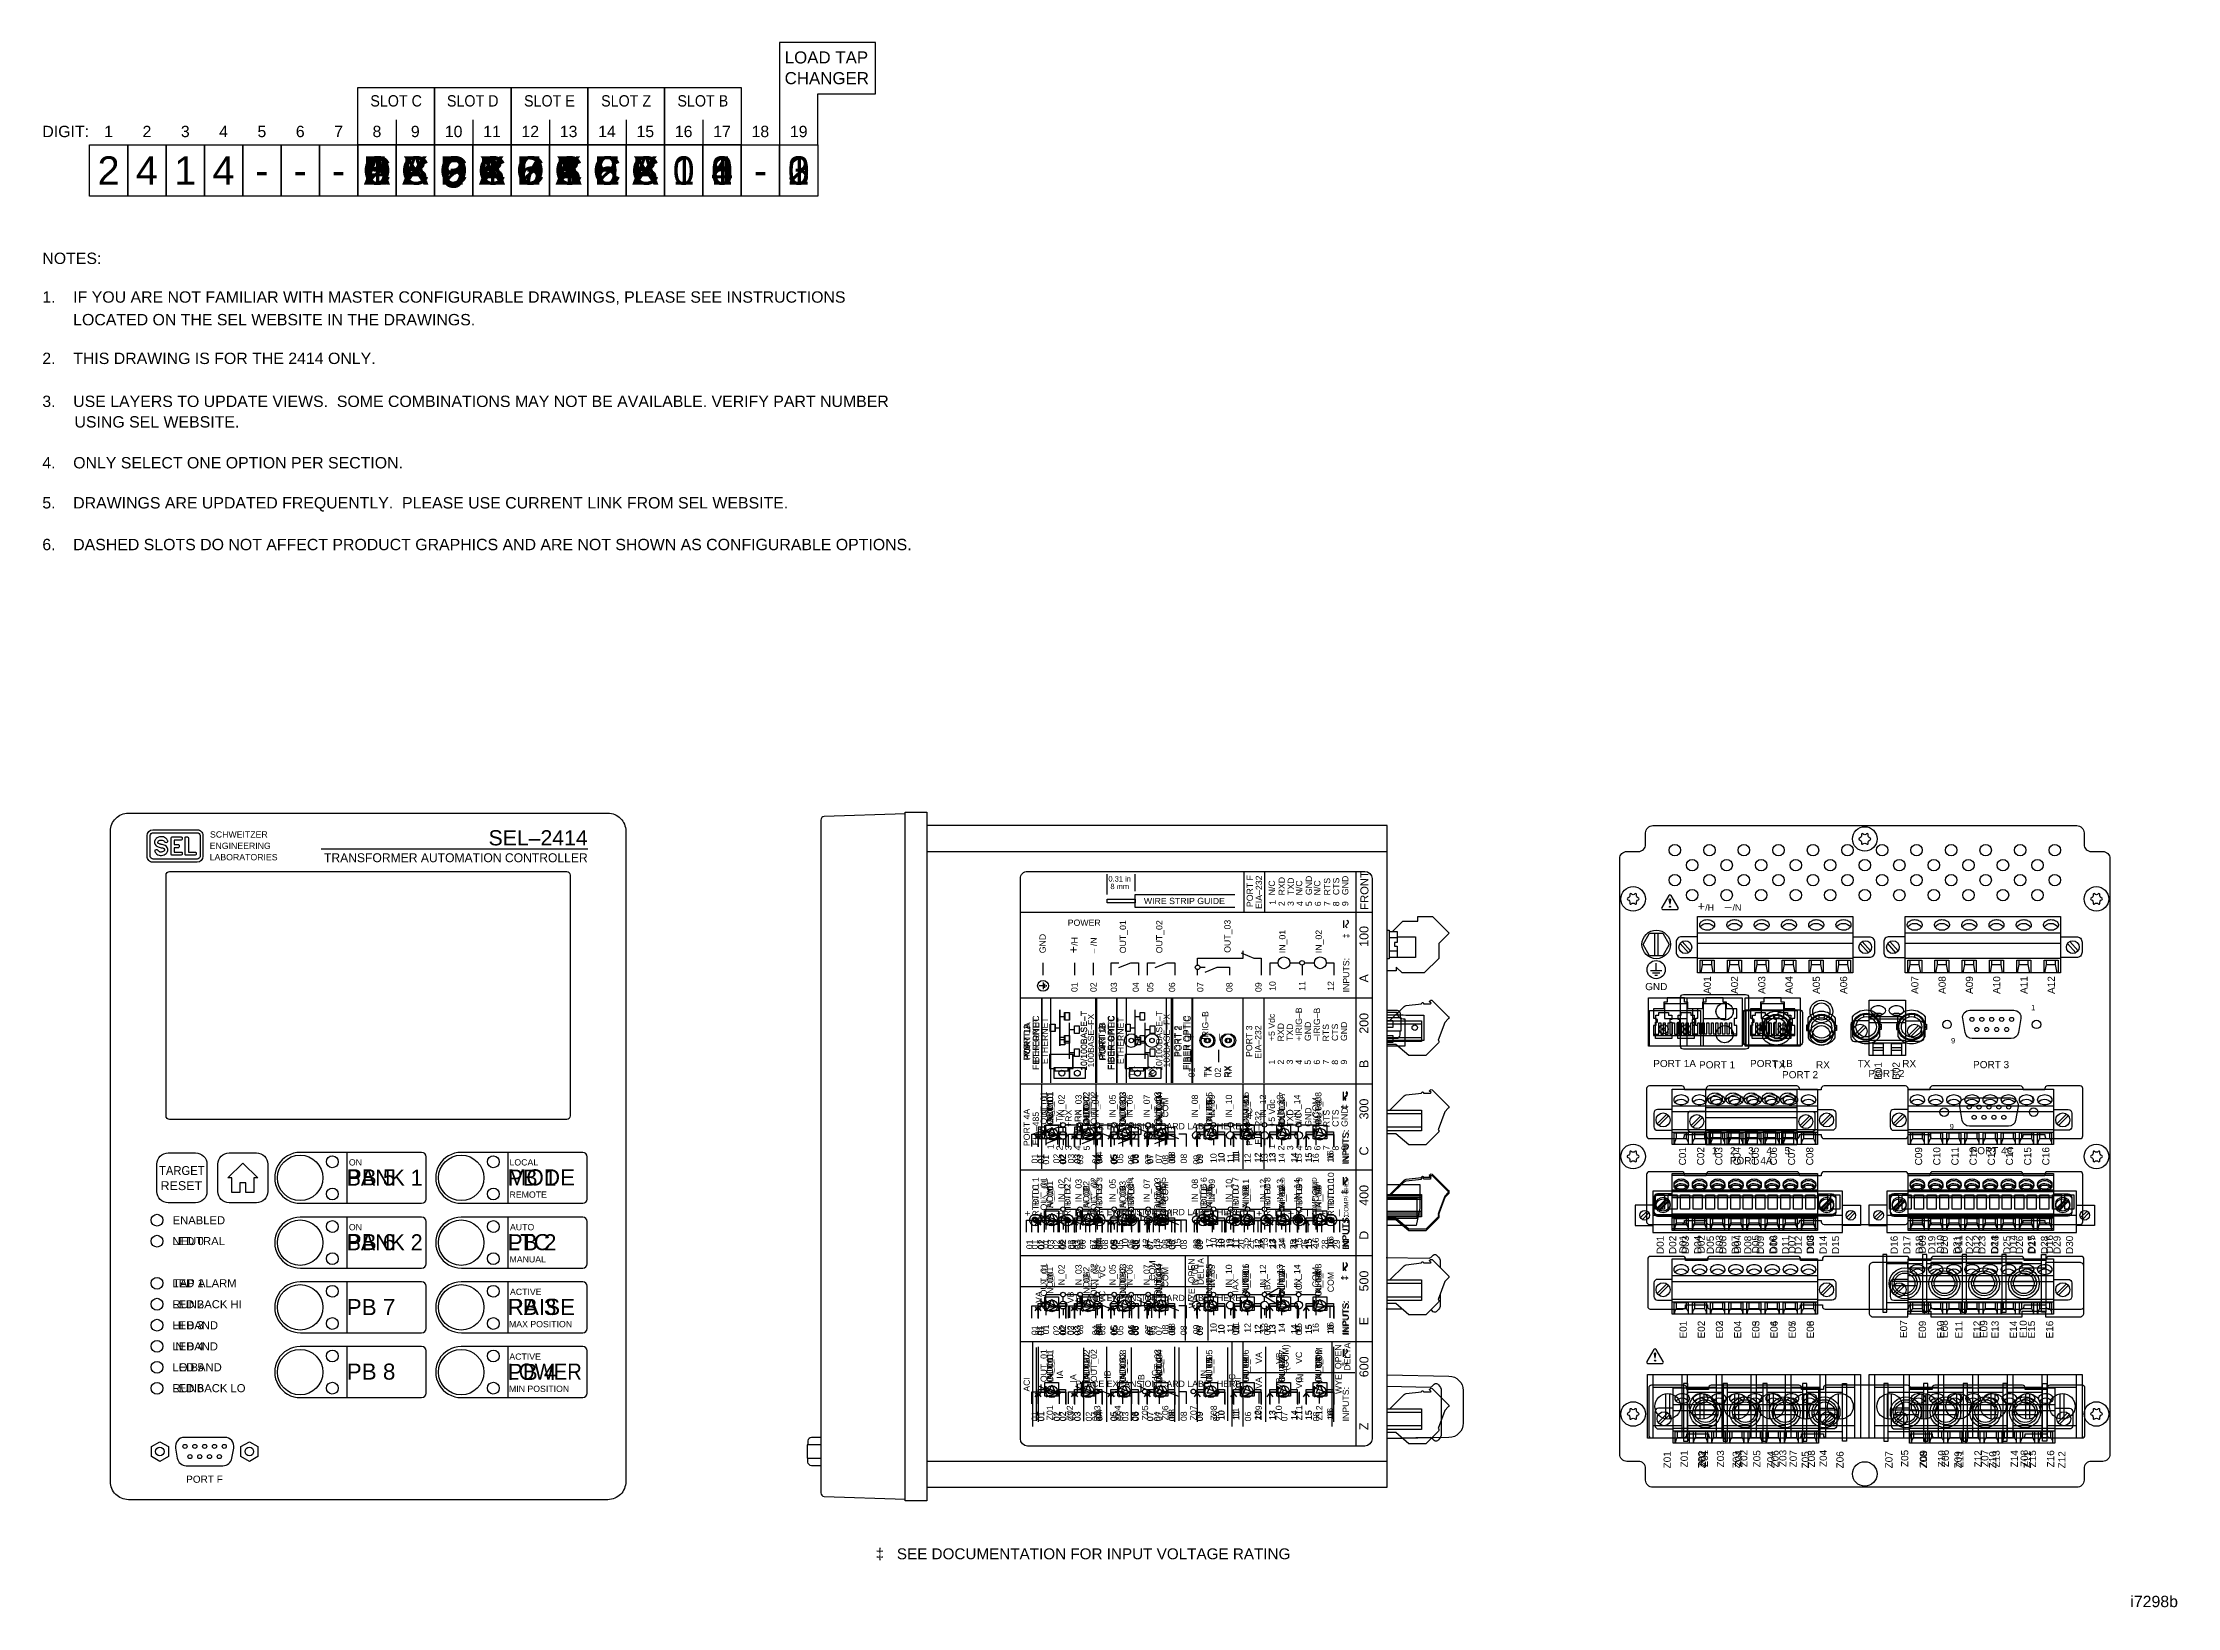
# Model space of a CAD drawing. Extents: x 0.3 to 23.7, y 0.2 to 17.5.
import ezdxf
from ezdxf.enums import TextEntityAlignment as Align

# ---------------------------------------------------------------- set-up
doc = ezdxf.new("R2010")
doc.units = 0
doc.header["$MEASUREMENT"] = 0
for name, color, linetype in [('1_00_____SLOT_B_COMBINED_E', 7, 'CONTINUOUS'), ('1_01__00__NONE__IRIG_CONNE', 7, 'CONTINUOUS'), ('1_02__01___1__10-100BASE-T', 7, 'CONTINUOUS'), ('1_03__04___1__100BASE-FX_L', 7, 'CONTINUOUS'), ('1_04__06___2__10-100BASE-T', 7, 'CONTINUOUS'), ('1_05__08___2__100BASE-FX_L', 7, 'CONTINUOUS'), ('1_06__10__IRIG_CONNECTOR__', 7, 'CONTINUOUS'), ('1_07__11___1__10-100BASE-T', 7, 'CONTINUOUS'), ('1_08__14___1__100BASE-FX_L', 7, 'CONTINUOUS'), ('1_09__16___2__10-100BASE-T', 7, 'CONTINUOUS'), ('1_10__18___2__100BASE-FX_L', 7, 'CONTINUOUS'), ('2_00______SLOT_C_', 7, 'CONTINUOUS'), ('2_01__0-__EMPTY', 7, 'CONTINUOUS'), ('2_02__A-__SERIAL_COMMUNICA', 7, 'CONTINUOUS'), ('2_03__1-___4__DI_-__4__DO_', 7, 'CONTINUOUS'), ('2_04__B-___4__DI_-__4__DO_', 7, 'CONTINUOUS'), ('2_05__C-___4__DI_-__3__DO_', 7, 'CONTINUOUS'), ('2_06__2X___8__DO__STANDARD', 7, 'CONTINUOUS'), ('2_07__2A___8__DO__STANDARD', 7, 'CONTINUOUS'), ('2_08__2B___8__DO__STANDARD', 7, 'CONTINUOUS'), ('2_09__2C___8__DO__STANDARD', 7, 'CONTINUOUS'), ('2_10__3-___8__DI', 7, 'CONTINUOUS'), ('2_11__5-___8__AI', 7, 'CONTINUOUS'), ('2_12__6-___4__AI_-__4__AO_', 7, 'CONTINUOUS'), ('2_13__D-___14__DI', 7, 'CONTINUOUS'), ('3_00______SLOT_D_', 7, 'CONTINUOUS'), ('3_01__0-__EMPTY', 7, 'CONTINUOUS'), ('3_02__91___10__RTD_-_TC', 7, 'CONTINUOUS'), ('3_03__9X___10__RTD', 7, 'CONTINUOUS'), ('3_04__C-___4__DI_-__3__DO_', 7, 'CONTINUOUS'), ('3_05__2X___8__DO__STANDARD', 7, 'CONTINUOUS'), ('3_06__2A___8__DO__STANDARD', 7, 'CONTINUOUS'), ('3_07__2B___8__DO__STANDARD', 7, 'CONTINUOUS'), ('3_08__2C___8__DO__STANDARD', 7, 'CONTINUOUS'), ('3_09__3-___8__DI', 7, 'CONTINUOUS'), ('3_10__5-___8__AI', 7, 'CONTINUOUS'), ('3_11__6-___4__AI_-__4__AO_', 7, 'CONTINUOUS'), ('3_12__D-___14__DI', 7, 'CONTINUOUS'), ('4_00______SLOT_E_', 7, 'CONTINUOUS'), ('4_01__0-__EMPTY', 7, 'CONTINUOUS'), ('4_02__71___3__AVI__300_VAC', 7, 'CONTINUOUS'), ('4_03__74___3__ACI_-__3__AV', 7, 'CONTINUOUS'), ('4_04__C-___4__DI_-__3__DO_', 7, 'CONTINUOUS'), ('4_05__2X___8__DO__STANDARD', 7, 'CONTINUOUS'), ('4_06__2A___8__DO__STANDARD', 7, 'CONTINUOUS'), ('4_07__2B___8__DO__STANDARD', 7, 'CONTINUOUS'), ('4_08__2C___8__DO__STANDARD', 7, 'CONTINUOUS'), ('4_09__3-___8__DI', 7, 'CONTINUOUS'), ('4_10__5-___8__AI', 7, 'CONTINUOUS'), ('4_11__6-___4__AI_-__4__AO_', 7, 'CONTINUOUS'), ('4_12__D-___14__DI', 7, 'CONTINUOUS'), ('5_00______SLOT_Z_', 7, 'CONTINUOUS'), ('5_01__0-__EMPTY', 7, 'CONTINUOUS'), ('5_02__8-___4__ACI', 7, 'CONTINUOUS'), ('5_03__C-___4__DI_-__3__DO_', 7, 'CONTINUOUS'), ('5_04__2X___8__DO__STANDARD', 7, 'CONTINUOUS'), ('5_05__2A___8__DO__STANDARD', 7, 'CONTINUOUS'), ('5_06__2B___8__DO__STANDARD', 7, 'CONTINUOUS'), ('5_07__2C___8__DO__STANDARD', 7, 'CONTINUOUS'), ('5_08__3-___8__DI', 7, 'CONTINUOUS'), ('5_09__5-___8__AI', 7, 'CONTINUOUS'), ('5_10__6-___4__AI_-__4__AO_', 7, 'CONTINUOUS'), ('5_11__E___4__ACI_-__3__AVI', 7, 'CONTINUOUS'), ('6_00______COMBINED_LOAD_TA', 7, 'CONTINUOUS'), ('6_01__0__NO_LTC___NO_CC', 7, 'CONTINUOUS'), ('6_02__1__NO_LTC___CC', 7, 'CONTINUOUS'), ('6_03__2__LTC___NO_CC', 7, 'CONTINUOUS'), ('6_04__3__LTC___CC', 7, 'CONTINUOUS'), ('7_00_____DWG', 7, 'CONTINUOUS')]:
    doc.layers.add(name, color=color, linetype=linetype)
doc.styles.add('ARIAL', font='arial.ttf')

msp = doc.modelspace()

# ---------------------------------------------------------------- texts
at = {"layer": '1_01__00__NONE__IRIG_CONNE', "style": 'ARIAL'}
for p in [(7.307, 15.906), (7.729, 15.906)]:
    msp.add_text('0', height=0.312, dxfattribs=at).set_placement(p, align=Align.CENTER)
for s, height, p in [('IRIG–B', 0.0685, (13.081, 6.496)), ('+', 0.0978, (12.932, 6.487)), ('–', 0.0978, (13.241, 6.487)), ('01', 0.0685, (12.931, 6.081)), ('02', 0.0685, (13.22, 6.081)), ('B01', 0.0787, (20.489, 6.054)), ('B01', 0.0787, (20.489, 6.054)), ('B02', 0.0787, (20.687, 6.054)), ('B02', 0.0787, (20.687, 6.054))]:
    msp.add_text(s, height=height, rotation=90, dxfattribs=at).set_placement(p)
for s, p in [('PORT 1', (18.48, 6.18)), ('PORT 1', (18.48, 6.18)), ('TX', (19.289, 6.18)), ('TX', (19.289, 6.18)), ('PORT 2', (19.393, 6.071)), ('PORT 2', (19.393, 6.071)), ('RX', (19.767, 6.18)), ('RX', (19.767, 6.18))]:
    msp.add_text(s, height=0.0787, dxfattribs=at).set_placement(p)
at = {"layer": '1_02__01___1__10-100BASE-T', "style": 'ARIAL'}
for s, p in [('0', (7.307, 15.906)), ('1', (7.729, 15.906))]:
    msp.add_text(s, height=0.312, dxfattribs=at).set_placement(p, align=Align.CENTER)
for s, height, p in [('PORT 1', 0.0685, (11.116, 6.312)), ('ETHERNET', 0.0685, (11.217, 6.226)), ('10/100BASE–T', 0.06846, (11.743, 6.153)), ('IRIG–B', 0.0685, (13.081, 6.496)), ('+', 0.0978, (12.932, 6.487)), ('–', 0.0978, (13.241, 6.487)), ('01', 0.0685, (12.931, 6.081)), ('02', 0.0685, (13.22, 6.081)), ('B01', 0.0787, (20.489, 6.054)), ('B02', 0.0787, (20.687, 6.054))]:
    msp.add_text(s, height=height, rotation=90, dxfattribs=at).set_placement(p)
for s, p in [('PORT 1', (18.48, 6.18)), ('TX', (19.289, 6.18)), ('PORT 2', (19.393, 6.071)), ('RX', (19.767, 6.18))]:
    msp.add_text(s, height=0.0787, dxfattribs=at).set_placement(p)
at = {"layer": '1_03__04___1__100BASE-FX_L', "style": 'ARIAL'}
for s, p in [('0', (7.307, 15.906)), ('4', (7.729, 15.906))]:
    msp.add_text(s, height=0.312, dxfattribs=at).set_placement(p, align=Align.CENTER)
for s, height, p in [('PORT 1A', 0.0685, (11.116, 6.264)), ('FIBER OPTIC', 0.06846, (11.216, 6.162)), ('ETHERNET', 0.0685, (11.316, 6.226)), ('100BASE–FX', 0.0685, (11.823, 6.19))]:
    msp.add_text(s, height=height, rotation=90, dxfattribs=at).set_placement(p)
for s, p in [('PORT 1A', (17.976, 6.194)), ('PORT 1B', (19.041, 6.194)), ('TX', (20.225, 6.193)), ('PORT 2', (20.343, 6.084)), ('RX', (20.716, 6.193))]:
    msp.add_text(s, height=0.0787, dxfattribs=at).set_placement(p)
at = {"layer": '1_04__06___2__10-100BASE-T', "style": 'ARIAL'}
for s, p in [('0', (7.307, 15.906)), ('6', (7.729, 15.906))]:
    msp.add_text(s, height=0.312, dxfattribs=at).set_placement(p, align=Align.CENTER)
for s, height, p in [('PORT 1A', 0.0685, (11.121, 6.278)), ('ETHERNET', 0.0685, (11.221, 6.226)), ('10/100BASE–T', 0.06846, (11.747, 6.153)), ('PORT 1B', 0.0685, (11.946, 6.279)), ('ETHERNET', 0.0685, (12.047, 6.226)), ('10/100BASE–T', 0.06846, (12.573, 6.153))]:
    msp.add_text(s, height=height, rotation=90, dxfattribs=at).set_placement(p)
for s, p in [('PORT 1A', (17.976, 6.194)), ('PORT 1B', (19.041, 6.194)), ('TX', (20.225, 6.193)), ('PORT 2', (20.343, 6.084)), ('RX', (20.716, 6.193))]:
    msp.add_text(s, height=0.0787, dxfattribs=at).set_placement(p)
at = {"layer": '1_05__08___2__100BASE-FX_L', "style": 'ARIAL'}
for s, p in [('0', (7.307, 15.906)), ('8', (7.729, 15.906))]:
    msp.add_text(s, height=0.312, dxfattribs=at).set_placement(p, align=Align.CENTER)
for s, height, p in [('PORT 1A', 0.0685, (11.116, 6.264)), ('FIBER OPTIC', 0.06846, (11.216, 6.162)), ('ETHERNET', 0.0685, (11.316, 6.226)), ('100BASE–FX', 0.0685, (11.823, 6.19)), ('PORT 1B', 0.0685, (11.95, 6.266)), ('FIBER OPTIC', 0.06846, (12.049, 6.162)), ('ETHERNET', 0.0685, (12.15, 6.226)), ('100BASE–FX', 0.0685, (12.656, 6.19))]:
    msp.add_text(s, height=height, rotation=90, dxfattribs=at).set_placement(p)
for s, p in [('PORT 1A', (17.976, 6.194)), ('PORT 1B', (19.041, 6.194)), ('TX', (20.225, 6.193)), ('PORT 2', (20.343, 6.084)), ('RX', (20.716, 6.193))]:
    msp.add_text(s, height=0.0787, dxfattribs=at).set_placement(p)
at = {"layer": '1_06__10__IRIG_CONNECTOR__', "style": 'ARIAL'}
for s, p in [('1', (7.307, 15.906)), ('0', (7.729, 15.906))]:
    msp.add_text(s, height=0.312, dxfattribs=at).set_placement(p, align=Align.CENTER)
for s, height, p in [('PORT 2', 0.0685, (11.942, 6.305)), ('FIBER OPTIC', 0.06846, (12.041, 6.162)), ('IRIG–B', 0.0685, (13.081, 6.496)), ('+', 0.0978, (12.932, 6.487)), ('–', 0.0978, (13.241, 6.487)), ('TX', 0.0685, (12.272, 6.082)), ('RX', 0.0685, (12.491, 6.077)), ('01', 0.0685, (12.931, 6.081)), ('02', 0.0685, (13.22, 6.081)), ('B01', 0.0787, (20.489, 6.054)), ('B01', 0.0787, (20.489, 6.054)), ('B02', 0.0787, (20.687, 6.054)), ('B02', 0.0787, (20.687, 6.054))]:
    msp.add_text(s, height=height, rotation=90, dxfattribs=at).set_placement(p)
for s, p in [('PORT 1', (18.48, 6.18)), ('PORT 1', (18.48, 6.18)), ('TX', (19.289, 6.18)), ('TX', (19.289, 6.18)), ('PORT 2', (19.393, 6.071)), ('PORT 2', (19.393, 6.071)), ('RX', (19.767, 6.18)), ('RX', (19.767, 6.18))]:
    msp.add_text(s, height=0.0787, dxfattribs=at).set_placement(p)
at = {"layer": '1_07__11___1__10-100BASE-T', "style": 'ARIAL'}
for p in [(7.307, 15.906), (7.729, 15.906)]:
    msp.add_text('1', height=0.312, dxfattribs=at).set_placement(p, align=Align.CENTER)
for s, height, p in [('PORT 1', 0.0685, (11.116, 6.312)), ('ETHERNET', 0.0685, (11.217, 6.226)), ('10/100BASE–T', 0.06846, (11.743, 6.153)), ('PORT 2', 0.0685, (11.942, 6.305)), ('FIBER OPTIC', 0.06846, (12.041, 6.162)), ('IRIG–B', 0.0685, (13.081, 6.496)), ('+', 0.0978, (12.932, 6.487)), ('–', 0.0978, (13.241, 6.487)), ('TX', 0.0685, (12.272, 6.082)), ('RX', 0.0685, (12.491, 6.077)), ('01', 0.0685, (12.931, 6.081)), ('02', 0.0685, (13.22, 6.081)), ('B01', 0.0787, (20.489, 6.054)), ('B01', 0.0787, (20.489, 6.054)), ('B02', 0.0787, (20.687, 6.054)), ('B02', 0.0787, (20.687, 6.054))]:
    msp.add_text(s, height=height, rotation=90, dxfattribs=at).set_placement(p)
for s, p in [('PORT 1', (18.48, 6.18)), ('TX', (19.289, 6.18)), ('TX', (19.289, 6.18)), ('PORT 2', (19.393, 6.071)), ('PORT 2', (19.393, 6.071)), ('RX', (19.767, 6.18)), ('RX', (19.767, 6.18))]:
    msp.add_text(s, height=0.0787, dxfattribs=at).set_placement(p)
at = {"layer": '1_08__14___1__100BASE-FX_L', "style": 'ARIAL'}
for s, p in [('1', (7.307, 15.906)), ('4', (7.729, 15.906))]:
    msp.add_text(s, height=0.312, dxfattribs=at).set_placement(p, align=Align.CENTER)
for s, height, p in [('PORT 1A', 0.0685, (11.116, 6.264)), ('FIBER OPTIC', 0.06846, (11.216, 6.162)), ('ETHERNET', 0.0685, (11.316, 6.226)), ('100BASE–FX', 0.0685, (11.823, 6.19)), ('PORT 2', 0.0685, (12.787, 6.305)), ('FIBER OPTIC', 0.06846, (12.887, 6.162)), ('TX', 0.0685, (13.118, 6.082)), ('RX', 0.0685, (13.337, 6.077))]:
    msp.add_text(s, height=height, rotation=90, dxfattribs=at).set_placement(p)
for s, p in [('PORT 1A', (17.976, 6.194)), ('PORT 1B', (19.041, 6.194)), ('TX', (20.225, 6.193)), ('PORT 2', (20.343, 6.084)), ('RX', (20.716, 6.193))]:
    msp.add_text(s, height=0.0787, dxfattribs=at).set_placement(p)
at = {"layer": '1_09__16___2__10-100BASE-T', "style": 'ARIAL'}
for s, p in [('1', (7.307, 15.906)), ('6', (7.729, 15.906))]:
    msp.add_text(s, height=0.312, dxfattribs=at).set_placement(p, align=Align.CENTER)
for s, height, p in [('PORT 1A', 0.0685, (11.121, 6.278)), ('ETHERNET', 0.0685, (11.221, 6.226)), ('10/100BASE–T', 0.06846, (11.747, 6.153)), ('PORT 1B', 0.0685, (11.946, 6.279)), ('ETHERNET', 0.0685, (12.047, 6.226)), ('10/100BASE–T', 0.06846, (12.573, 6.153)), ('PORT 2', 0.0685, (12.772, 6.305)), ('FIBER OPTIC', 0.06846, (12.871, 6.162)), ('TX', 0.0685, (13.102, 6.082)), ('RX', 0.0685, (13.321, 6.077))]:
    msp.add_text(s, height=height, rotation=90, dxfattribs=at).set_placement(p)
for s, p in [('PORT 1A', (17.976, 6.194)), ('PORT 1B', (19.041, 6.194)), ('TX', (20.225, 6.193)), ('PORT 2', (20.343, 6.084)), ('RX', (20.716, 6.193))]:
    msp.add_text(s, height=0.0787, dxfattribs=at).set_placement(p)
at = {"layer": '1_10__18___2__100BASE-FX_L', "style": 'ARIAL'}
for s, p in [('1', (7.307, 15.906)), ('8', (7.729, 15.906))]:
    msp.add_text(s, height=0.312, dxfattribs=at).set_placement(p, align=Align.CENTER)
for s, height, p in [('PORT 1A', 0.0685, (11.116, 6.264)), ('FIBER OPTIC', 0.06846, (11.216, 6.162)), ('ETHERNET', 0.0685, (11.316, 6.226)), ('100BASE–FX', 0.0685, (11.823, 6.19)), ('PORT 1B', 0.0685, (11.95, 6.266)), ('FIBER OPTIC', 0.06846, (12.049, 6.162)), ('ETHERNET', 0.0685, (12.15, 6.226)), ('100BASE–FX', 0.0685, (12.656, 6.19)), ('PORT 2', 0.0685, (12.787, 6.305)), ('FIBER OPTIC', 0.06846, (12.887, 6.162)), ('TX', 0.0685, (13.118, 6.082)), ('RX', 0.0685, (13.337, 6.077))]:
    msp.add_text(s, height=height, rotation=90, dxfattribs=at).set_placement(p)
for s, p in [('PORT 1A', (17.976, 6.194)), ('PORT 1B', (19.041, 6.194)), ('TX', (20.225, 6.193)), ('PORT 2', (20.343, 6.084)), ('RX', (20.716, 6.193))]:
    msp.add_text(s, height=0.0787, dxfattribs=at).set_placement(p)
at = {"layer": '2_01__0-__EMPTY', "style": 'ARIAL'}
for s, p in [('0', (3.932, 15.906)), ('-', (4.354, 15.906))]:
    msp.add_text(s, height=0.312, dxfattribs=at).set_placement(p, align=Align.CENTER)
msp.add_text('PLACE EXPANSION CARD LABEL HERE', height=0.06883, dxfattribs=at).set_placement((11.62, 5.509))
for s, p in [('C01', (18.337, 5.112)), ('C02', (18.537, 5.112)), ('C03', (18.737, 5.112)), ('C04', (18.937, 5.112)), ('C05', (19.137, 5.112)), ('C06', (19.337, 5.112)), ('C07', (19.537, 5.112)), ('C08', (19.737, 5.112)), ('C09', (20.935, 5.112)), ('C10', (21.135, 5.112)), ('C11', (21.335, 5.112)), ('C12', (21.535, 5.112)), ('C13', (21.735, 5.112)), ('C14', (21.935, 5.112)), ('C15', (22.135, 5.112)), ('C16', (22.335, 5.112))]:
    msp.add_text(s, height=0.0787, rotation=90, dxfattribs=at).set_placement(p)
at = {"layer": '2_02__A-__SERIAL_COMMUNICA', "style": 'ARIAL'}
for s, height, p in [('A', 0.312, (3.932, 15.906)), ('-', 0.312, (4.354, 15.906)), ('1', 0.059, (22.147, 5.817)), ('9', 0.059, (21.261, 5.509))]:
    msp.add_text(s, height=height, dxfattribs=at).set_placement(p, align=Align.CENTER)
for s, p in [('PORT 4A', (11.116, 5.324)), ('EIA–485', (11.216, 5.333)), ('+TX', (11.377, 5.536)), ('–TX', (11.477, 5.536)), ('+RX', (11.577, 5.536)), ('–RX', (11.677, 5.536)), ('SHLD', (11.776, 5.536)), ('PORT 4C', (13.564, 5.327)), ('EIA–232', (13.664, 5.341)), ('+5 Vdc', (13.814, 5.536)), ('RXD', (13.915, 5.532)), ('TXD', (14.015, 5.537)), ('N/C', (14.106, 5.532)), ('GND', (14.214, 5.536)), ('N/C', (14.306, 5.532)), ('RTS', (14.414, 5.532)), ('CTS', (14.514, 5.536)), ('GND', (14.614, 5.536)), ('1', (11.377, 5.291)), ('2', (11.477, 5.277)), ('3', (11.576, 5.279)), ('4', (11.677, 5.277)), ('5', (11.776, 5.276)), ('1', (13.815, 5.291)), ('2', (13.915, 5.277)), ('3', (14.014, 5.279)), ('4', (14.115, 5.277)), ('5', (14.214, 5.276)), ('6', (14.314, 5.276)), ('7', (14.415, 5.279)), ('8', (14.514, 5.275)), ('9', (14.614, 5.277))]:
    msp.add_text(s, height=0.0688, rotation=90, dxfattribs=at).set_placement(p)
for s, p in [('1', (18.621, 5.235)), ('2', (18.821, 5.235)), ('PORT 4A', (18.819, 5.125)), ('3', (19.021, 5.235)), ('4', (19.221, 5.235)), ('5', (19.421, 5.235)), ('PORT 4C', (21.468, 5.235))]:
    msp.add_text(s, height=0.0787, dxfattribs=at).set_placement(p)
at = {"layer": '2_03__1-___4__DI_-__4__DO_', "style": 'ARIAL'}
for s, p in [('1', (3.932, 15.906)), ('-', (4.354, 15.906))]:
    msp.add_text(s, height=0.312, dxfattribs=at).set_placement(p, align=Align.CENTER)
for s, height, p in [('OUT_01', 0.0688, (11.371, 5.561)), ('OUT_02', 0.0688, (11.771, 5.561)), ('OUT_03', 0.0688, (12.171, 5.561)), ('OUT_04', 0.0688, (12.571, 5.561)), ('IN_01', 0.0688, (13.125, 5.562)), ('IN_02', 0.0688, (13.525, 5.562)), ('IN_03', 0.0688, (13.925, 5.562)), ('IN_04', 0.0688, (14.325, 5.562)), ('‡', 0.0688, (14.614, 5.734)), ('‡', 0.0688, (14.614, 5.734)), ('INPUTS:', 0.0688, (14.627, 5.129)), ('01', 0.0688, (11.272, 5.133)), ('02', 0.0688, (11.512, 5.133)), ('03', 0.0688, (11.672, 5.133)), ('04', 0.0688, (11.912, 5.133)), ('05', 0.0688, (12.072, 5.133)), ('06', 0.0688, (12.312, 5.133)), ('07', 0.0688, (12.472, 5.133)), ('08', 0.0688, (12.712, 5.133)), ('09', 0.0688, (13.017, 5.133)), ('10', 0.0688, (13.257, 5.147)), ('11', 0.0688, (13.418, 5.147)), ('12', 0.0688, (13.658, 5.147)), ('13', 0.0688, (13.817, 5.147)), ('14', 0.0688, (14.058, 5.147)), ('15', 0.0688, (14.217, 5.147)), ('16', 0.0688, (14.457, 5.147)), ('C01', 0.0787, (18.337, 5.112)), ('C02', 0.0787, (18.537, 5.112)), ('C03', 0.0787, (18.737, 5.112)), ('C04', 0.0787, (18.937, 5.112)), ('C05', 0.0787, (19.137, 5.112)), ('C06', 0.0787, (19.337, 5.112)), ('C07', 0.0787, (19.537, 5.112)), ('C08', 0.0787, (19.737, 5.112)), ('C09', 0.0787, (20.935, 5.112)), ('C10', 0.0787, (21.135, 5.112)), ('C11', 0.0787, (21.335, 5.112)), ('C12', 0.0787, (21.535, 5.112)), ('C13', 0.0787, (21.735, 5.112)), ('C14', 0.0787, (21.935, 5.112)), ('C15', 0.0787, (22.135, 5.112)), ('C16', 0.0787, (22.335, 5.112))]:
    msp.add_text(s, height=height, rotation=90, dxfattribs=at).set_placement(p)
at = {"layer": '2_04__B-___4__DI_-__4__DO_', "style": 'ARIAL'}
for s, p in [('B', (3.932, 15.906)), ('-', (4.354, 15.906))]:
    msp.add_text(s, height=0.312, dxfattribs=at).set_placement(p, align=Align.CENTER)
for s, height, p in [('OUT_01', 0.0688, (11.375, 5.557)), ('OUT_02', 0.0688, (11.775, 5.557)), ('OUT_03', 0.0688, (12.175, 5.557)), ('OUT_04', 0.0688, (12.575, 5.557)), ('IN_01', 0.0688, (13.125, 5.562)), ('IN_02', 0.0688, (13.525, 5.562)), ('IN_03', 0.0688, (13.925, 5.562)), ('IN_04', 0.0688, (14.325, 5.562)), ('‡', 0.0688, (14.614, 5.734)), ('INPUTS:', 0.0688, (14.627, 5.129)), ('01', 0.0688, (11.276, 5.13)), ('02', 0.0688, (11.516, 5.13)), ('03', 0.0688, (11.676, 5.13)), ('04', 0.0688, (11.916, 5.13)), ('05', 0.0688, (12.076, 5.13)), ('06', 0.0688, (12.316, 5.13)), ('07', 0.0688, (12.476, 5.13)), ('08', 0.0688, (12.716, 5.13)), ('09', 0.0688, (13.017, 5.133)), ('10', 0.0688, (13.257, 5.147)), ('11', 0.0688, (13.418, 5.147)), ('12', 0.0688, (13.658, 5.147)), ('13', 0.0688, (13.817, 5.147)), ('14', 0.0688, (14.058, 5.147)), ('15', 0.0688, (14.217, 5.147)), ('16', 0.0688, (14.457, 5.147)), ('C01', 0.0787, (18.337, 5.112)), ('C02', 0.0787, (18.537, 5.112)), ('C03', 0.0787, (18.737, 5.112)), ('C04', 0.0787, (18.937, 5.112)), ('C05', 0.0787, (19.137, 5.112)), ('C06', 0.0787, (19.337, 5.112)), ('C07', 0.0787, (19.537, 5.112)), ('C08', 0.0787, (19.737, 5.112)), ('C09', 0.0787, (20.935, 5.112)), ('C10', 0.0787, (21.135, 5.112)), ('C11', 0.0787, (21.335, 5.112)), ('C12', 0.0787, (21.535, 5.112)), ('C13', 0.0787, (21.735, 5.112)), ('C14', 0.0787, (21.935, 5.112)), ('C15', 0.0787, (22.135, 5.112)), ('C16', 0.0787, (22.335, 5.112))]:
    msp.add_text(s, height=height, rotation=90, dxfattribs=at).set_placement(p)
at = {"layer": '2_05__C-___4__DI_-__3__DO_', "style": 'ARIAL'}
for s, p in [('C', (3.932, 15.906)), ('-', (4.354, 15.906))]:
    msp.add_text(s, height=0.312, dxfattribs=at).set_placement(p, align=Align.CENTER)
for s, height, p in [('OUT_01', 0.0688, (11.303, 5.561)), ('OUT_02', 0.0688, (11.855, 5.561)), ('OUT_03', 0.0688, (12.555, 5.561)), ('IN_01', 0.0688, (13.125, 5.562)), ('IN_02', 0.0688, (13.525, 5.562)), ('IN_03', 0.0688, (13.925, 5.562)), ('IN_04', 0.0688, (14.325, 5.562)), ('‡', 0.0688, (14.614, 5.734)), ('INPUTS:', 0.0688, (14.627, 5.129)), ('01', 0.0688, (11.204, 5.133)), ('02', 0.0688, (11.444, 5.133)), ('03', 0.0688, (11.604, 5.133)), ('04', 0.0688, (11.871, 5.133)), ('05', 0.0688, (12.144, 5.133)), ('06', 0.0688, (12.304, 5.133)), ('07', 0.0688, (12.571, 5.133)), ('08', 0.0688, (12.844, 5.133)), ('09', 0.0688, (13.017, 5.133)), ('10', 0.0688, (13.257, 5.147)), ('11', 0.0688, (13.418, 5.147)), ('12', 0.0688, (13.658, 5.147)), ('13', 0.0688, (13.817, 5.147)), ('14', 0.0688, (14.058, 5.147)), ('15', 0.0688, (14.217, 5.147)), ('16', 0.0688, (14.457, 5.147)), ('C01', 0.0787, (18.337, 5.112)), ('C02', 0.0787, (18.537, 5.112)), ('C03', 0.0787, (18.737, 5.112)), ('C04', 0.0787, (18.937, 5.112)), ('C05', 0.0787, (19.137, 5.112)), ('C06', 0.0787, (19.337, 5.112)), ('C07', 0.0787, (19.537, 5.112)), ('C08', 0.0787, (19.737, 5.112)), ('C09', 0.0787, (20.935, 5.112)), ('C10', 0.0787, (21.135, 5.112)), ('C11', 0.0787, (21.335, 5.112)), ('C12', 0.0787, (21.535, 5.112)), ('C13', 0.0787, (21.735, 5.112)), ('C14', 0.0787, (21.935, 5.112)), ('C15', 0.0787, (22.135, 5.112)), ('C16', 0.0787, (22.335, 5.112))]:
    msp.add_text(s, height=height, rotation=90, dxfattribs=at).set_placement(p)
at = {"layer": '2_06__2X___8__DO__STANDARD', "style": 'ARIAL'}
for s, p in [('2', (3.932, 15.906)), ('X', (4.354, 15.906))]:
    msp.add_text(s, height=0.312, dxfattribs=at).set_placement(p, align=Align.CENTER)
for s, height, p in [('OUT_01', 0.0688, (11.375, 5.557)), ('OUT_02', 0.0688, (11.775, 5.557)), ('OUT_03', 0.0688, (12.175, 5.557)), ('OUT_04', 0.0688, (12.575, 5.557)), ('OUT_05', 0.0688, (13.125, 5.557)), ('OUT_06', 0.0688, (13.525, 5.557)), ('OUT_07', 0.0688, (13.925, 5.557)), ('OUT_08', 0.0688, (14.325, 5.557)), ('01', 0.0688, (11.276, 5.13)), ('02', 0.0688, (11.516, 5.13)), ('03', 0.0688, (11.676, 5.13)), ('04', 0.0688, (11.916, 5.13)), ('05', 0.0688, (12.076, 5.13)), ('06', 0.0688, (12.316, 5.13)), ('07', 0.0688, (12.476, 5.13)), ('08', 0.0688, (12.716, 5.13)), ('09', 0.0688, (13.021, 5.13)), ('10', 0.0688, (13.261, 5.143)), ('11', 0.0688, (13.422, 5.143)), ('12', 0.0688, (13.662, 5.143)), ('13', 0.0688, (13.821, 5.143)), ('14', 0.0688, (14.062, 5.143)), ('15', 0.0688, (14.221, 5.143)), ('16', 0.0688, (14.461, 5.143)), ('C01', 0.0787, (18.337, 5.112)), ('C02', 0.0787, (18.537, 5.112)), ('C03', 0.0787, (18.737, 5.112)), ('C04', 0.0787, (18.937, 5.112)), ('C05', 0.0787, (19.137, 5.112)), ('C06', 0.0787, (19.337, 5.112)), ('C07', 0.0787, (19.537, 5.112)), ('C08', 0.0787, (19.737, 5.112)), ('C09', 0.0787, (20.935, 5.112)), ('C10', 0.0787, (21.135, 5.112)), ('C11', 0.0787, (21.335, 5.112)), ('C12', 0.0787, (21.535, 5.112)), ('C13', 0.0787, (21.735, 5.112)), ('C14', 0.0787, (21.935, 5.112)), ('C15', 0.0787, (22.135, 5.112)), ('C16', 0.0787, (22.335, 5.112))]:
    msp.add_text(s, height=height, rotation=90, dxfattribs=at).set_placement(p)
at = {"layer": '2_07__2A___8__DO__STANDARD', "style": 'ARIAL'}
for s, p in [('2', (3.932, 15.906)), ('A', (4.354, 15.906))]:
    msp.add_text(s, height=0.312, dxfattribs=at).set_placement(p, align=Align.CENTER)
for s, height, p in [('OUT_01', 0.0688, (11.375, 5.557)), ('OUT_02', 0.0688, (11.775, 5.557)), ('OUT_03', 0.0688, (12.175, 5.557)), ('OUT_04', 0.0688, (12.575, 5.557)), ('OUT_05', 0.0688, (13.125, 5.557)), ('OUT_06', 0.0688, (13.525, 5.557)), ('OUT_07', 0.0688, (13.925, 5.557)), ('OUT_08', 0.0688, (14.325, 5.557)), ('01', 0.0688, (11.276, 5.13)), ('02', 0.0688, (11.516, 5.13)), ('03', 0.0688, (11.676, 5.13)), ('04', 0.0688, (11.916, 5.13)), ('05', 0.0688, (12.076, 5.13)), ('06', 0.0688, (12.316, 5.13)), ('07', 0.0688, (12.476, 5.13)), ('08', 0.0688, (12.716, 5.13)), ('09', 0.0688, (13.021, 5.13)), ('10', 0.0688, (13.261, 5.143)), ('11', 0.0688, (13.422, 5.143)), ('12', 0.0688, (13.662, 5.143)), ('13', 0.0688, (13.821, 5.143)), ('14', 0.0688, (14.062, 5.143)), ('15', 0.0688, (14.221, 5.143)), ('16', 0.0688, (14.461, 5.143)), ('C01', 0.0787, (18.337, 5.112)), ('C02', 0.0787, (18.537, 5.112)), ('C03', 0.0787, (18.737, 5.112)), ('C04', 0.0787, (18.937, 5.112)), ('C05', 0.0787, (19.137, 5.112)), ('C06', 0.0787, (19.337, 5.112)), ('C07', 0.0787, (19.537, 5.112)), ('C08', 0.0787, (19.737, 5.112)), ('C09', 0.0787, (20.935, 5.112)), ('C10', 0.0787, (21.135, 5.112)), ('C11', 0.0787, (21.335, 5.112)), ('C12', 0.0787, (21.535, 5.112)), ('C13', 0.0787, (21.735, 5.112)), ('C14', 0.0787, (21.935, 5.112)), ('C15', 0.0787, (22.135, 5.112)), ('C16', 0.0787, (22.335, 5.112))]:
    msp.add_text(s, height=height, rotation=90, dxfattribs=at).set_placement(p)
at = {"layer": '2_08__2B___8__DO__STANDARD', "style": 'ARIAL'}
for s, p in [('2', (3.932, 15.906)), ('B', (4.354, 15.906))]:
    msp.add_text(s, height=0.312, dxfattribs=at).set_placement(p, align=Align.CENTER)
for s, height, p in [('OUT_01', 0.0688, (11.375, 5.557)), ('OUT_02', 0.0688, (11.775, 5.557)), ('OUT_03', 0.0688, (12.175, 5.557)), ('OUT_04', 0.0688, (12.575, 5.557)), ('OUT_05', 0.0688, (13.125, 5.557)), ('OUT_06', 0.0688, (13.525, 5.557)), ('OUT_07', 0.0688, (13.925, 5.557)), ('OUT_08', 0.0688, (14.325, 5.557)), ('01', 0.0688, (11.276, 5.13)), ('02', 0.0688, (11.516, 5.13)), ('03', 0.0688, (11.676, 5.13)), ('04', 0.0688, (11.916, 5.13)), ('05', 0.0688, (12.076, 5.13)), ('06', 0.0688, (12.316, 5.13)), ('07', 0.0688, (12.476, 5.13)), ('08', 0.0688, (12.716, 5.13)), ('09', 0.0688, (13.021, 5.13)), ('10', 0.0688, (13.261, 5.143)), ('11', 0.0688, (13.422, 5.143)), ('12', 0.0688, (13.662, 5.143)), ('13', 0.0688, (13.821, 5.143)), ('14', 0.0688, (14.062, 5.143)), ('15', 0.0688, (14.221, 5.143)), ('16', 0.0688, (14.461, 5.143)), ('C01', 0.0787, (18.337, 5.112)), ('C02', 0.0787, (18.537, 5.112)), ('C03', 0.0787, (18.737, 5.112)), ('C04', 0.0787, (18.937, 5.112)), ('C05', 0.0787, (19.137, 5.112)), ('C06', 0.0787, (19.337, 5.112)), ('C07', 0.0787, (19.537, 5.112)), ('C08', 0.0787, (19.737, 5.112)), ('C09', 0.0787, (20.935, 5.112)), ('C10', 0.0787, (21.135, 5.112)), ('C11', 0.0787, (21.335, 5.112)), ('C12', 0.0787, (21.535, 5.112)), ('C13', 0.0787, (21.735, 5.112)), ('C14', 0.0787, (21.935, 5.112)), ('C15', 0.0787, (22.135, 5.112)), ('C16', 0.0787, (22.335, 5.112))]:
    msp.add_text(s, height=height, rotation=90, dxfattribs=at).set_placement(p)
at = {"layer": '2_09__2C___8__DO__STANDARD', "style": 'ARIAL'}
for s, p in [('2', (3.932, 15.906)), ('C', (4.354, 15.906))]:
    msp.add_text(s, height=0.312, dxfattribs=at).set_placement(p, align=Align.CENTER)
for s, height, p in [('OUT_01', 0.0688, (11.375, 5.557)), ('OUT_02', 0.0688, (11.775, 5.557)), ('OUT_03', 0.0688, (12.175, 5.557)), ('OUT_04', 0.0688, (12.575, 5.557)), ('OUT_05', 0.0688, (13.125, 5.557)), ('OUT_06', 0.0688, (13.525, 5.557)), ('OUT_07', 0.0688, (13.925, 5.557)), ('OUT_08', 0.0688, (14.325, 5.557)), ('01', 0.0688, (11.276, 5.13)), ('02', 0.0688, (11.516, 5.13)), ('03', 0.0688, (11.676, 5.13)), ('04', 0.0688, (11.916, 5.13)), ('05', 0.0688, (12.076, 5.13)), ('06', 0.0688, (12.316, 5.13)), ('07', 0.0688, (12.476, 5.13)), ('08', 0.0688, (12.716, 5.13)), ('09', 0.0688, (13.021, 5.13)), ('10', 0.0688, (13.261, 5.143)), ('11', 0.0688, (13.422, 5.143)), ('12', 0.0688, (13.662, 5.143)), ('13', 0.0688, (13.821, 5.143)), ('14', 0.0688, (14.062, 5.143)), ('15', 0.0688, (14.221, 5.143)), ('16', 0.0688, (14.461, 5.143)), ('C01', 0.0787, (18.337, 5.112)), ('C02', 0.0787, (18.537, 5.112)), ('C03', 0.0787, (18.737, 5.112)), ('C04', 0.0787, (18.937, 5.112)), ('C05', 0.0787, (19.137, 5.112)), ('C06', 0.0787, (19.337, 5.112)), ('C07', 0.0787, (19.537, 5.112)), ('C08', 0.0787, (19.737, 5.112)), ('C09', 0.0787, (20.935, 5.112)), ('C10', 0.0787, (21.135, 5.112)), ('C11', 0.0787, (21.335, 5.112)), ('C12', 0.0787, (21.535, 5.112)), ('C13', 0.0787, (21.735, 5.112)), ('C14', 0.0787, (21.935, 5.112)), ('C15', 0.0787, (22.135, 5.112)), ('C16', 0.0787, (22.335, 5.112))]:
    msp.add_text(s, height=height, rotation=90, dxfattribs=at).set_placement(p)
at = {"layer": '2_10__3-___8__DI', "style": 'ARIAL'}
for s, p in [('3', (3.932, 15.906)), ('-', (4.354, 15.906))]:
    msp.add_text(s, height=0.312, dxfattribs=at).set_placement(p, align=Align.CENTER)
for s, height, p in [('IN_01', 0.0688, (11.375, 5.562)), ('IN_02', 0.0688, (11.775, 5.562)), ('IN_03', 0.0688, (12.175, 5.562)), ('IN_04', 0.0688, (12.575, 5.562)), ('IN_05', 0.0688, (13.125, 5.562)), ('IN_06', 0.0688, (13.525, 5.562)), ('IN_07', 0.0688, (13.925, 5.562)), ('IN_08', 0.0688, (14.325, 5.562)), ('‡', 0.0688, (14.614, 5.734)), ('INPUTS:', 0.0688, (14.627, 5.129)), ('01', 0.0688, (11.272, 5.133)), ('02', 0.0688, (11.512, 5.133)), ('03', 0.0688, (11.672, 5.133)), ('04', 0.0688, (11.912, 5.133)), ('05', 0.0688, (12.072, 5.133)), ('06', 0.0688, (12.312, 5.133)), ('07', 0.0688, (12.472, 5.133)), ('08', 0.0688, (12.712, 5.133)), ('09', 0.0688, (13.017, 5.133)), ('10', 0.0688, (13.257, 5.147)), ('11', 0.0688, (13.418, 5.147)), ('12', 0.0688, (13.658, 5.147)), ('13', 0.0688, (13.817, 5.147)), ('14', 0.0688, (14.058, 5.147)), ('15', 0.0688, (14.217, 5.147)), ('16', 0.0688, (14.457, 5.147)), ('C01', 0.0787, (18.337, 5.112)), ('C02', 0.0787, (18.537, 5.112)), ('C03', 0.0787, (18.737, 5.112)), ('C04', 0.0787, (18.937, 5.112)), ('C05', 0.0787, (19.137, 5.112)), ('C06', 0.0787, (19.337, 5.112)), ('C07', 0.0787, (19.537, 5.112)), ('C08', 0.0787, (19.737, 5.112)), ('C09', 0.0787, (20.935, 5.112)), ('C10', 0.0787, (21.135, 5.112)), ('C11', 0.0787, (21.335, 5.112)), ('C12', 0.0787, (21.535, 5.112)), ('C13', 0.0787, (21.735, 5.112)), ('C14', 0.0787, (21.935, 5.112)), ('C15', 0.0787, (22.135, 5.112)), ('C16', 0.0787, (22.335, 5.112))]:
    msp.add_text(s, height=height, rotation=90, dxfattribs=at).set_placement(p)
at = {"layer": '2_11__5-___8__AI', "style": 'ARIAL'}
for s, p in [('5', (3.932, 15.906)), ('-', (4.354, 15.906))]:
    msp.add_text(s, height=0.312, dxfattribs=at).set_placement(p, align=Align.CENTER)
for s, height, p in [('AI_01', 0.0688, (11.371, 5.587)), ('AI_02', 0.0688, (11.771, 5.587)), ('AI_03', 0.0688, (12.171, 5.587)), ('AI_04', 0.0688, (12.571, 5.587)), ('AI_05', 0.0688, (13.125, 5.592)), ('AI_06', 0.0688, (13.525, 5.592)), ('AI_07', 0.0688, (13.925, 5.592)), ('AI_08', 0.0688, (14.325, 5.592)), ('01', 0.0688, (11.272, 5.158)), ('02', 0.0688, (11.512, 5.158)), ('03', 0.0688, (11.672, 5.158)), ('04', 0.0688, (11.912, 5.158)), ('05', 0.0688, (12.072, 5.158)), ('06', 0.0688, (12.312, 5.158)), ('07', 0.0688, (12.472, 5.158)), ('08', 0.0688, (12.712, 5.158)), ('09', 0.0688, (13.017, 5.158)), ('10', 0.0688, (13.257, 5.172)), ('11', 0.0688, (13.418, 5.172)), ('12', 0.0688, (13.658, 5.172)), ('13', 0.0688, (13.817, 5.172)), ('14', 0.0688, (14.058, 5.172)), ('15', 0.0688, (14.217, 5.172)), ('16', 0.0688, (14.457, 5.172)), ('C01', 0.0787, (18.337, 5.112)), ('C02', 0.0787, (18.537, 5.112)), ('C03', 0.0787, (18.737, 5.112)), ('C04', 0.0787, (18.937, 5.112)), ('C05', 0.0787, (19.137, 5.112)), ('C06', 0.0787, (19.337, 5.112)), ('C07', 0.0787, (19.537, 5.112)), ('C08', 0.0787, (19.737, 5.112)), ('C09', 0.0787, (20.935, 5.112)), ('C10', 0.0787, (21.135, 5.112)), ('C11', 0.0787, (21.335, 5.112)), ('C12', 0.0787, (21.535, 5.112)), ('C13', 0.0787, (21.735, 5.112)), ('C14', 0.0787, (21.935, 5.112)), ('C15', 0.0787, (22.135, 5.112)), ('C16', 0.0787, (22.335, 5.112))]:
    msp.add_text(s, height=height, rotation=90, dxfattribs=at).set_placement(p)
at = {"layer": '2_12__6-___4__AI_-__4__AO_', "style": 'ARIAL'}
for s, p in [('6', (3.932, 15.906)), ('-', (4.354, 15.906))]:
    msp.add_text(s, height=0.312, dxfattribs=at).set_placement(p, align=Align.CENTER)
for s, height, p in [('AO_01', 0.0688, (11.371, 5.587)), ('AO_02', 0.0688, (11.771, 5.587)), ('AO_03', 0.0688, (12.171, 5.587)), ('AO_04', 0.0688, (12.571, 5.587)), ('AI_01', 0.0688, (13.125, 5.592)), ('AI_02', 0.0688, (13.525, 5.592)), ('AI_03', 0.0688, (13.925, 5.592)), ('AI_04', 0.0688, (14.325, 5.592)), ('01', 0.0688, (11.272, 5.158)), ('02', 0.0688, (11.512, 5.158)), ('03', 0.0688, (11.672, 5.158)), ('04', 0.0688, (11.912, 5.158)), ('05', 0.0688, (12.072, 5.158)), ('06', 0.0688, (12.312, 5.158)), ('07', 0.0688, (12.472, 5.158)), ('08', 0.0688, (12.712, 5.158)), ('09', 0.0688, (13.017, 5.158)), ('10', 0.0688, (13.257, 5.172)), ('11', 0.0688, (13.418, 5.172)), ('12', 0.0688, (13.658, 5.172)), ('13', 0.0688, (13.817, 5.172)), ('14', 0.0688, (14.058, 5.172)), ('15', 0.0688, (14.217, 5.172)), ('16', 0.0688, (14.457, 5.172)), ('C01', 0.0787, (18.337, 5.112)), ('C02', 0.0787, (18.537, 5.112)), ('C03', 0.0787, (18.737, 5.112)), ('C04', 0.0787, (18.937, 5.112)), ('C05', 0.0787, (19.137, 5.112)), ('C06', 0.0787, (19.337, 5.112)), ('C07', 0.0787, (19.537, 5.112)), ('C08', 0.0787, (19.737, 5.112)), ('C09', 0.0787, (20.935, 5.112)), ('C10', 0.0787, (21.135, 5.112)), ('C11', 0.0787, (21.335, 5.112)), ('C12', 0.0787, (21.535, 5.112)), ('C13', 0.0787, (21.735, 5.112)), ('C14', 0.0787, (21.935, 5.112)), ('C15', 0.0787, (22.135, 5.112)), ('C16', 0.0787, (22.335, 5.112))]:
    msp.add_text(s, height=height, rotation=90, dxfattribs=at).set_placement(p)
at = {"layer": '2_13__D-___14__DI', "style": 'ARIAL'}
for s, p in [('D', (3.932, 15.906)), ('-', (4.354, 15.906))]:
    msp.add_text(s, height=0.312, dxfattribs=at).set_placement(p, align=Align.CENTER)
for s, height, p in [('IN_01', 0.0688, (11.311, 5.635)), ('IN_02', 0.0688, (11.498, 5.635)), ('IN_03', 0.0688, (11.686, 5.635)), ('IN_04', 0.0688, (11.873, 5.635)), ('IN_05', 0.0688, (12.061, 5.635)), ('IN_06', 0.0688, (12.248, 5.635)), ('IN_07', 0.0688, (12.436, 5.635)), ('IN_08', 0.0688, (12.966, 5.635)), ('IN_09', 0.0688, (13.153, 5.635)), ('IN_10', 0.0688, (13.341, 5.635)), ('IN_11', 0.0688, (13.528, 5.635)), ('IN_12', 0.0688, (13.716, 5.635)), ('IN_13', 0.0688, (13.903, 5.635)), ('IN_14', 0.0688, (14.091, 5.635)), ('COM', 0.0688, (12.639, 5.638)), ('COM', 0.0688, (14.294, 5.638)), ('‡', 0.0688, (14.611, 5.721)), ('INPUTS:', 0.0688, (14.623, 5.117)), ('01', 0.0688, (11.328, 5.121)), ('02', 0.0688, (11.516, 5.121)), ('03', 0.0688, (11.703, 5.121)), ('04', 0.0688, (11.891, 5.121)), ('05', 0.0688, (12.078, 5.121)), ('06', 0.0688, (12.266, 5.121)), ('07', 0.0688, (12.453, 5.121)), ('08', 0.0688, (12.641, 5.121)), ('09', 0.0688, (12.983, 5.121)), ('10', 0.0688, (13.171, 5.138)), ('11', 0.0688, (13.359, 5.138)), ('12', 0.0688, (13.547, 5.138)), ('13', 0.0688, (13.733, 5.138)), ('14', 0.0688, (13.922, 5.138)), ('15', 0.0688, (14.108, 5.138)), ('16', 0.0688, (14.296, 5.138)), ('C01', 0.0787, (18.337, 5.112)), ('C02', 0.0787, (18.537, 5.112)), ('C03', 0.0787, (18.737, 5.112)), ('C04', 0.0787, (18.937, 5.112)), ('C05', 0.0787, (19.137, 5.112)), ('C06', 0.0787, (19.337, 5.112)), ('C07', 0.0787, (19.537, 5.112)), ('C08', 0.0787, (19.737, 5.112)), ('C09', 0.0787, (20.935, 5.112)), ('C10', 0.0787, (21.135, 5.112)), ('C11', 0.0787, (21.335, 5.112)), ('C12', 0.0787, (21.535, 5.112)), ('C13', 0.0787, (21.735, 5.112)), ('C14', 0.0787, (21.935, 5.112)), ('C15', 0.0787, (22.135, 5.112)), ('C16', 0.0787, (22.335, 5.112))]:
    msp.add_text(s, height=height, rotation=90, dxfattribs=at).set_placement(p)
at = {"layer": '3_01__0-__EMPTY', "style": 'ARIAL'}
for s, p in [('0', (4.776, 15.906)), ('-', (5.198, 15.906))]:
    msp.add_text(s, height=0.312, dxfattribs=at).set_placement(p, align=Align.CENTER)
msp.add_text('PLACE EXPANSION CARD LABEL HERE', height=0.06883, dxfattribs=at).set_placement((11.62, 4.564))
for s, p in [('D01', (18.342, 4.144)), ('D02', (18.542, 4.144)), ('D03', (18.742, 4.144)), ('D04', (18.942, 4.144)), ('D05', (19.142, 4.144)), ('D06', (19.342, 4.144)), ('D07', (19.542, 4.144)), ('D08', (19.742, 4.144)), ('D09', (20.975, 4.144)), ('D10', (21.175, 4.144)), ('D11', (21.376, 4.144)), ('D12', (21.576, 4.144)), ('D13', (21.775, 4.144)), ('D14', (21.976, 4.144)), ('D15', (22.175, 4.144)), ('D16', (22.375, 4.144))]:
    msp.add_text(s, height=0.0787, rotation=90, dxfattribs=at).set_placement(p)
at = {"layer": '3_02__91___10__RTD_-_TC', "style": 'ARIAL'}
for s, p in [('9', (4.776, 15.906)), ('1', (5.198, 15.906))]:
    msp.add_text(s, height=0.312, dxfattribs=at).set_placement(p, align=Align.CENTER)
for s, height, p in [('RTD/TC 1', 0.0688, (11.214, 4.55)), ('COMP/ SHLD', 0.0492, (11.372, 4.553)), ('RTD/TC 2', 0.0688, (11.564, 4.55)), ('COMP/ SHLD', 0.0492, (11.722, 4.553)), ('RTD/TC 3', 0.0688, (11.914, 4.55)), ('COMP/ SHLD', 0.0492, (12.072, 4.553)), ('RTD/TC 4', 0.0688, (12.264, 4.55)), ('COMP/ SHLD', 0.0492, (12.422, 4.553)), ('RTD/TC 5', 0.0688, (12.614, 4.55)), ('COMP/ SHLD', 0.0492, (12.772, 4.553)), ('RTD/TC 6', 0.0688, (13.064, 4.55)), ('COMP/ SHLD', 0.0492, (13.222, 4.553)), ('RTD/TC 7', 0.0688, (13.414, 4.55)), ('COMP/ SHLD', 0.0492, (13.572, 4.553)), ('RTD/TC 8', 0.0688, (13.764, 4.55)), ('COMP/ SHLD', 0.0492, (13.922, 4.553)), ('RTD/TC 9', 0.0688, (14.114, 4.55)), ('COMP/ SHLD', 0.0492, (14.272, 4.553)), ('RTD/TC 10', 0.0688, (14.464, 4.55)), ('COMP/ SHLD', 0.0492, (14.622, 4.553)), ('+', 0.0787, (11.128, 4.552)), ('–', 0.0978, (11.308, 4.552)), ('+', 0.0787, (11.478, 4.552)), ('–', 0.0978, (11.658, 4.552)), ('+', 0.0787, (11.828, 4.552)), ('–', 0.0978, (12.008, 4.552)), ('+', 0.0787, (12.178, 4.552)), ('–', 0.0978, (12.358, 4.552)), ('+', 0.0787, (12.528, 4.552)), ('–', 0.0978, (12.708, 4.552)), ('+', 0.0787, (12.978, 4.552)), ('–', 0.0978, (13.158, 4.552)), ('+', 0.0787, (13.328, 4.552)), ('–', 0.0978, (13.508, 4.552)), ('+', 0.0787, (13.678, 4.552)), ('–', 0.0978, (13.858, 4.552)), ('+', 0.0787, (14.028, 4.552)), ('–', 0.0978, (14.208, 4.552)), ('+', 0.0787, (14.378, 4.552)), ('–', 0.0978, (14.558, 4.552)), ('01', 0.0688, (11.147, 4.189)), ('02', 0.0688, (11.277, 4.189)), ('03', 0.0688, (11.377, 4.189)), ('04', 0.0688, (11.497, 4.189)), ('05', 0.0688, (11.624, 4.189)), ('06', 0.0688, (11.73, 4.189)), ('07', 0.0688, (11.847, 4.189)), ('08', 0.0688, (11.977, 4.189)), ('09', 0.0688, (12.077, 4.189)), ('10', 0.0688, (12.197, 4.202)), ('11', 0.0688, (12.328, 4.202)), ('12', 0.0688, (12.428, 4.202)), ('13', 0.0688, (12.547, 4.202)), ('14', 0.0688, (12.678, 4.202)), ('15', 0.0688, (12.777, 4.202)), ('16', 0.0688, (12.997, 4.202)), ('17', 0.0688, (13.128, 4.202)), ('18', 0.0688, (13.227, 4.202)), ('19', 0.0688, (13.347, 4.202)), ('20', 0.0688, (13.477, 4.19)), ('21', 0.0688, (13.578, 4.19)), ('22', 0.0688, (13.698, 4.19)), ('23', 0.0688, (13.827, 4.19)), ('24', 0.0688, (13.928, 4.19)), ('25', 0.0688, (14.047, 4.19)), ('26', 0.0688, (14.177, 4.19)), ('27', 0.0688, (14.278, 4.19)), ('28', 0.0688, (14.397, 4.19)), ('29', 0.0688, (14.527, 4.19)), ('30', 0.0688, (14.627, 4.192)), ('D01', 0.0787, (18.092, 4.136)), ('D02', 0.0787, (18.229, 4.136)), ('D03', 0.0787, (18.367, 4.136)), ('D04', 0.0787, (18.505, 4.136)), ('D05', 0.0787, (18.643, 4.136)), ('D06', 0.0787, (18.781, 4.136)), ('D07', 0.0787, (18.918, 4.136)), ('D08', 0.0787, (19.056, 4.136)), ('D09', 0.0787, (19.194, 4.136)), ('D10', 0.0787, (19.332, 4.136)), ('D11', 0.0787, (19.471, 4.136)), ('D12', 0.0787, (19.609, 4.136)), ('D13', 0.0787, (19.745, 4.136)), ('D14', 0.0787, (19.884, 4.136)), ('D15', 0.0787, (20.021, 4.136)), ('D16', 0.0787, (20.666, 4.136)), ('D17', 0.0787, (20.805, 4.136)), ('D18', 0.0787, (20.942, 4.136)), ('D19', 0.0787, (21.08, 4.136)), ('D20', 0.0787, (21.218, 4.136)), ('D21', 0.0787, (21.357, 4.136)), ('D22', 0.0787, (21.494, 4.136)), ('D23', 0.0787, (21.631, 4.136)), ('D24', 0.0787, (21.77, 4.136)), ('D25', 0.0787, (21.907, 4.136)), ('D26', 0.0787, (22.044, 4.136)), ('D27', 0.0787, (22.183, 4.136)), ('D28', 0.0787, (22.32, 4.136)), ('D29', 0.0787, (22.458, 4.136)), ('D30', 0.0787, (22.596, 4.136))]:
    msp.add_text(s, height=height, rotation=90, dxfattribs=at).set_placement(p)
at = {"layer": '3_03__9X___10__RTD', "style": 'ARIAL'}
for s, p in [('9', (4.776, 15.906)), ('X', (5.198, 15.906))]:
    msp.add_text(s, height=0.312, dxfattribs=at).set_placement(p, align=Align.CENTER)
for s, height, p in [('COMP/ SHLD', 0.0492, (11.372, 4.553)), ('COMP/ SHLD', 0.0492, (11.722, 4.553)), ('COMP/ SHLD', 0.0492, (12.072, 4.553)), ('COMP/ SHLD', 0.0492, (12.422, 4.553)), ('COMP/ SHLD', 0.0492, (12.772, 4.553)), ('COMP/ SHLD', 0.0492, (13.222, 4.553)), ('COMP/ SHLD', 0.0492, (13.572, 4.553)), ('COMP/ SHLD', 0.0492, (13.922, 4.553)), ('COMP/ SHLD', 0.0492, (14.272, 4.553)), ('RTD10', 0.0688, (14.462, 4.663)), ('COMP/ SHLD', 0.0492, (14.622, 4.553)), ('RTD1', 0.0688, (11.213, 4.663)), ('RTD2', 0.0688, (11.563, 4.663)), ('RTD3', 0.0688, (11.912, 4.663)), ('RTD4', 0.0688, (12.263, 4.663)), ('RTD5', 0.0688, (12.612, 4.663)), ('RTD6', 0.0688, (13.062, 4.663)), ('RTD7', 0.0688, (13.413, 4.663)), ('RTD8', 0.0688, (13.762, 4.663)), ('RTD9', 0.0688, (14.112, 4.663)), ('+', 0.0787, (11.128, 4.552)), ('–', 0.0978, (11.308, 4.552)), ('+', 0.0787, (11.478, 4.552)), ('–', 0.0978, (11.658, 4.552)), ('+', 0.0787, (11.828, 4.552)), ('–', 0.0978, (12.008, 4.552)), ('+', 0.0787, (12.178, 4.552)), ('–', 0.0978, (12.358, 4.552)), ('+', 0.0787, (12.528, 4.552)), ('–', 0.0978, (12.708, 4.552)), ('+', 0.0787, (12.978, 4.552)), ('–', 0.0978, (13.158, 4.552)), ('+', 0.0787, (13.328, 4.552)), ('–', 0.0978, (13.508, 4.552)), ('+', 0.0787, (13.678, 4.552)), ('–', 0.0978, (13.858, 4.552)), ('+', 0.0787, (14.028, 4.552)), ('–', 0.0978, (14.208, 4.552)), ('+', 0.0787, (14.378, 4.552)), ('–', 0.0978, (14.558, 4.552)), ('01', 0.0688, (11.147, 4.189)), ('02', 0.0688, (11.277, 4.189)), ('03', 0.0688, (11.377, 4.189)), ('04', 0.0688, (11.497, 4.189)), ('05', 0.0688, (11.624, 4.189)), ('06', 0.0688, (11.73, 4.189)), ('07', 0.0688, (11.847, 4.189)), ('08', 0.0688, (11.977, 4.189)), ('09', 0.0688, (12.077, 4.189)), ('10', 0.0688, (12.197, 4.202)), ('11', 0.0688, (12.328, 4.202)), ('12', 0.0688, (12.428, 4.202)), ('13', 0.0688, (12.547, 4.202)), ('14', 0.0688, (12.678, 4.202)), ('15', 0.0688, (12.777, 4.202)), ('16', 0.0688, (12.997, 4.202)), ('17', 0.0688, (13.128, 4.202)), ('18', 0.0688, (13.227, 4.202)), ('19', 0.0688, (13.347, 4.202)), ('20', 0.0688, (13.477, 4.19)), ('21', 0.0688, (13.578, 4.19)), ('22', 0.0688, (13.698, 4.19)), ('23', 0.0688, (13.827, 4.19)), ('24', 0.0688, (13.928, 4.19)), ('25', 0.0688, (14.047, 4.19)), ('26', 0.0688, (14.177, 4.19)), ('27', 0.0688, (14.278, 4.19)), ('28', 0.0688, (14.397, 4.19)), ('29', 0.0688, (14.527, 4.19)), ('30', 0.0688, (14.627, 4.192)), ('D01', 0.0787, (18.092, 4.136)), ('D02', 0.0787, (18.229, 4.136)), ('D03', 0.0787, (18.367, 4.136)), ('D04', 0.0787, (18.505, 4.136)), ('D05', 0.0787, (18.643, 4.136)), ('D06', 0.0787, (18.781, 4.136)), ('D07', 0.0787, (18.918, 4.136)), ('D08', 0.0787, (19.056, 4.136)), ('D09', 0.0787, (19.194, 4.136)), ('D10', 0.0787, (19.332, 4.136)), ('D11', 0.0787, (19.471, 4.136)), ('D12', 0.0787, (19.609, 4.136)), ('D13', 0.0787, (19.745, 4.136)), ('D14', 0.0787, (19.884, 4.136)), ('D15', 0.0787, (20.021, 4.136)), ('D16', 0.0787, (20.666, 4.136)), ('D17', 0.0787, (20.805, 4.136)), ('D18', 0.0787, (20.942, 4.136)), ('D19', 0.0787, (21.08, 4.136)), ('D20', 0.0787, (21.218, 4.136)), ('D21', 0.0787, (21.357, 4.136)), ('D22', 0.0787, (21.494, 4.136)), ('D23', 0.0787, (21.631, 4.136)), ('D24', 0.0787, (21.77, 4.136)), ('D25', 0.0787, (21.907, 4.136)), ('D26', 0.0787, (22.044, 4.136)), ('D27', 0.0787, (22.183, 4.136)), ('D28', 0.0787, (22.32, 4.136)), ('D29', 0.0787, (22.458, 4.136)), ('D30', 0.0787, (22.596, 4.136))]:
    msp.add_text(s, height=height, rotation=90, dxfattribs=at).set_placement(p)
at = {"layer": '3_04__C-___4__DI_-__3__DO_', "style": 'ARIAL'}
for s, p in [('C', (4.776, 15.906)), ('-', (5.198, 15.906))]:
    msp.add_text(s, height=0.312, dxfattribs=at).set_placement(p, align=Align.CENTER)
for s, height, p in [('OUT_01', 0.0688, (11.303, 4.616)), ('OUT_02', 0.0688, (11.855, 4.616)), ('OUT_03', 0.0688, (12.555, 4.616)), ('IN_01', 0.0688, (13.125, 4.617)), ('IN_02', 0.0688, (13.525, 4.617)), ('IN_03', 0.0688, (13.925, 4.617)), ('IN_04', 0.0688, (14.325, 4.617)), ('‡', 0.0688, (14.614, 4.789)), ('INPUTS:', 0.0688, (14.627, 4.184)), ('01', 0.0688, (11.204, 4.188)), ('02', 0.0688, (11.444, 4.188)), ('03', 0.0688, (11.604, 4.188)), ('04', 0.0688, (11.871, 4.188)), ('05', 0.0688, (12.144, 4.188)), ('06', 0.0688, (12.304, 4.188)), ('07', 0.0688, (12.571, 4.188)), ('08', 0.0688, (12.844, 4.188)), ('09', 0.0688, (13.017, 4.188)), ('10', 0.0688, (13.257, 4.202)), ('11', 0.0688, (13.418, 4.202)), ('12', 0.0688, (13.658, 4.202)), ('13', 0.0688, (13.817, 4.202)), ('14', 0.0688, (14.058, 4.202)), ('15', 0.0688, (14.217, 4.202)), ('16', 0.0688, (14.457, 4.202)), ('D01', 0.0787, (18.342, 4.144)), ('D02', 0.0787, (18.542, 4.144)), ('D03', 0.0787, (18.742, 4.144)), ('D04', 0.0787, (18.942, 4.144)), ('D05', 0.0787, (19.142, 4.144)), ('D06', 0.0787, (19.342, 4.144)), ('D07', 0.0787, (19.542, 4.144)), ('D08', 0.0787, (19.742, 4.144)), ('D09', 0.0787, (20.975, 4.144)), ('D10', 0.0787, (21.175, 4.144)), ('D11', 0.0787, (21.376, 4.144)), ('D12', 0.0787, (21.576, 4.144)), ('D13', 0.0787, (21.775, 4.144)), ('D14', 0.0787, (21.976, 4.144)), ('D15', 0.0787, (22.175, 4.144)), ('D16', 0.0787, (22.375, 4.144))]:
    msp.add_text(s, height=height, rotation=90, dxfattribs=at).set_placement(p)
at = {"layer": '3_05__2X___8__DO__STANDARD', "style": 'ARIAL'}
for s, p in [('2', (4.776, 15.906)), ('X', (5.198, 15.906))]:
    msp.add_text(s, height=0.312, dxfattribs=at).set_placement(p, align=Align.CENTER)
for s, height, p in [('OUT_01', 0.0688, (11.375, 4.612)), ('OUT_02', 0.0688, (11.775, 4.612)), ('OUT_03', 0.0688, (12.175, 4.612)), ('OUT_04', 0.0688, (12.575, 4.612)), ('OUT_05', 0.0688, (13.125, 4.612)), ('OUT_06', 0.0688, (13.525, 4.612)), ('OUT_07', 0.0688, (13.925, 4.612)), ('OUT_08', 0.0688, (14.325, 4.612)), ('01', 0.0688, (11.276, 4.184)), ('02', 0.0688, (11.516, 4.184)), ('03', 0.0688, (11.676, 4.184)), ('04', 0.0688, (11.916, 4.184)), ('05', 0.0688, (12.076, 4.184)), ('06', 0.0688, (12.316, 4.184)), ('07', 0.0688, (12.476, 4.184)), ('08', 0.0688, (12.716, 4.184)), ('09', 0.0688, (13.021, 4.184)), ('10', 0.0688, (13.261, 4.198)), ('11', 0.0688, (13.422, 4.198)), ('12', 0.0688, (13.662, 4.198)), ('13', 0.0688, (13.821, 4.198)), ('14', 0.0688, (14.062, 4.198)), ('15', 0.0688, (14.221, 4.198)), ('16', 0.0688, (14.461, 4.198)), ('D01', 0.0787, (18.342, 4.144)), ('D02', 0.0787, (18.542, 4.144)), ('D03', 0.0787, (18.742, 4.144)), ('D04', 0.0787, (18.942, 4.144)), ('D05', 0.0787, (19.142, 4.144)), ('D06', 0.0787, (19.342, 4.144)), ('D07', 0.0787, (19.542, 4.144)), ('D08', 0.0787, (19.742, 4.144)), ('D09', 0.0787, (20.975, 4.144)), ('D10', 0.0787, (21.175, 4.144)), ('D11', 0.0787, (21.376, 4.144)), ('D12', 0.0787, (21.576, 4.144)), ('D13', 0.0787, (21.775, 4.144)), ('D14', 0.0787, (21.976, 4.144)), ('D15', 0.0787, (22.175, 4.144)), ('D16', 0.0787, (22.375, 4.144))]:
    msp.add_text(s, height=height, rotation=90, dxfattribs=at).set_placement(p)
at = {"layer": '3_06__2A___8__DO__STANDARD', "style": 'ARIAL'}
for s, p in [('2', (4.776, 15.906)), ('A', (5.198, 15.906))]:
    msp.add_text(s, height=0.312, dxfattribs=at).set_placement(p, align=Align.CENTER)
for s, height, p in [('OUT_01', 0.0688, (11.375, 4.612)), ('OUT_02', 0.0688, (11.775, 4.612)), ('OUT_03', 0.0688, (12.175, 4.612)), ('OUT_04', 0.0688, (12.575, 4.612)), ('OUT_05', 0.0688, (13.125, 4.612)), ('OUT_06', 0.0688, (13.525, 4.612)), ('OUT_07', 0.0688, (13.925, 4.612)), ('OUT_08', 0.0688, (14.325, 4.612)), ('01', 0.0688, (11.276, 4.184)), ('02', 0.0688, (11.516, 4.184)), ('03', 0.0688, (11.676, 4.184)), ('04', 0.0688, (11.916, 4.184)), ('05', 0.0688, (12.076, 4.184)), ('06', 0.0688, (12.316, 4.184)), ('07', 0.0688, (12.476, 4.184)), ('08', 0.0688, (12.716, 4.184)), ('09', 0.0688, (13.021, 4.184)), ('10', 0.0688, (13.261, 4.198)), ('11', 0.0688, (13.422, 4.198)), ('12', 0.0688, (13.662, 4.198)), ('13', 0.0688, (13.821, 4.198)), ('14', 0.0688, (14.062, 4.198)), ('15', 0.0688, (14.221, 4.198)), ('16', 0.0688, (14.461, 4.198)), ('D01', 0.0787, (18.342, 4.144)), ('D02', 0.0787, (18.542, 4.144)), ('D03', 0.0787, (18.742, 4.144)), ('D04', 0.0787, (18.942, 4.144)), ('D05', 0.0787, (19.142, 4.144)), ('D06', 0.0787, (19.342, 4.144)), ('D07', 0.0787, (19.542, 4.144)), ('D08', 0.0787, (19.742, 4.144)), ('D09', 0.0787, (20.975, 4.144)), ('D10', 0.0787, (21.175, 4.144)), ('D11', 0.0787, (21.376, 4.144)), ('D12', 0.0787, (21.576, 4.144)), ('D13', 0.0787, (21.775, 4.144)), ('D14', 0.0787, (21.976, 4.144)), ('D15', 0.0787, (22.175, 4.144)), ('D16', 0.0787, (22.375, 4.144))]:
    msp.add_text(s, height=height, rotation=90, dxfattribs=at).set_placement(p)
at = {"layer": '3_07__2B___8__DO__STANDARD', "style": 'ARIAL'}
for s, p in [('2', (4.776, 15.906)), ('B', (5.198, 15.906))]:
    msp.add_text(s, height=0.312, dxfattribs=at).set_placement(p, align=Align.CENTER)
for s, height, p in [('OUT_01', 0.0688, (11.375, 4.612)), ('OUT_02', 0.0688, (11.775, 4.612)), ('OUT_03', 0.0688, (12.175, 4.612)), ('OUT_04', 0.0688, (12.575, 4.612)), ('OUT_05', 0.0688, (13.125, 4.612)), ('OUT_06', 0.0688, (13.525, 4.612)), ('OUT_07', 0.0688, (13.925, 4.612)), ('OUT_08', 0.0688, (14.325, 4.612)), ('01', 0.0688, (11.276, 4.184)), ('02', 0.0688, (11.516, 4.184)), ('03', 0.0688, (11.676, 4.184)), ('04', 0.0688, (11.916, 4.184)), ('05', 0.0688, (12.076, 4.184)), ('06', 0.0688, (12.316, 4.184)), ('07', 0.0688, (12.476, 4.184)), ('08', 0.0688, (12.716, 4.184)), ('09', 0.0688, (13.021, 4.184)), ('10', 0.0688, (13.261, 4.198)), ('11', 0.0688, (13.422, 4.198)), ('12', 0.0688, (13.662, 4.198)), ('13', 0.0688, (13.821, 4.198)), ('14', 0.0688, (14.062, 4.198)), ('15', 0.0688, (14.221, 4.198)), ('16', 0.0688, (14.461, 4.198)), ('D01', 0.0787, (18.342, 4.144)), ('D02', 0.0787, (18.542, 4.144)), ('D03', 0.0787, (18.742, 4.144)), ('D04', 0.0787, (18.942, 4.144)), ('D05', 0.0787, (19.142, 4.144)), ('D06', 0.0787, (19.342, 4.144)), ('D07', 0.0787, (19.542, 4.144)), ('D08', 0.0787, (19.742, 4.144)), ('D09', 0.0787, (20.975, 4.144)), ('D10', 0.0787, (21.175, 4.144)), ('D11', 0.0787, (21.376, 4.144)), ('D12', 0.0787, (21.576, 4.144)), ('D13', 0.0787, (21.775, 4.144)), ('D14', 0.0787, (21.976, 4.144)), ('D15', 0.0787, (22.175, 4.144)), ('D16', 0.0787, (22.375, 4.144))]:
    msp.add_text(s, height=height, rotation=90, dxfattribs=at).set_placement(p)
at = {"layer": '3_08__2C___8__DO__STANDARD', "style": 'ARIAL'}
for s, p in [('2', (4.776, 15.906)), ('C', (5.198, 15.906))]:
    msp.add_text(s, height=0.312, dxfattribs=at).set_placement(p, align=Align.CENTER)
for s, height, p in [('OUT_01', 0.0688, (11.375, 4.612)), ('OUT_02', 0.0688, (11.775, 4.612)), ('OUT_03', 0.0688, (12.175, 4.612)), ('OUT_04', 0.0688, (12.575, 4.612)), ('OUT_05', 0.0688, (13.125, 4.612)), ('OUT_06', 0.0688, (13.525, 4.612)), ('OUT_07', 0.0688, (13.925, 4.612)), ('OUT_08', 0.0688, (14.325, 4.612)), ('01', 0.0688, (11.276, 4.184)), ('02', 0.0688, (11.516, 4.184)), ('03', 0.0688, (11.676, 4.184)), ('04', 0.0688, (11.916, 4.184)), ('05', 0.0688, (12.076, 4.184)), ('06', 0.0688, (12.316, 4.184)), ('07', 0.0688, (12.476, 4.184)), ('08', 0.0688, (12.716, 4.184)), ('09', 0.0688, (13.021, 4.184)), ('10', 0.0688, (13.261, 4.198)), ('11', 0.0688, (13.422, 4.198)), ('12', 0.0688, (13.662, 4.198)), ('13', 0.0688, (13.821, 4.198)), ('14', 0.0688, (14.062, 4.198)), ('15', 0.0688, (14.221, 4.198)), ('16', 0.0688, (14.461, 4.198)), ('D01', 0.0787, (18.342, 4.144)), ('D02', 0.0787, (18.542, 4.144)), ('D03', 0.0787, (18.742, 4.144)), ('D04', 0.0787, (18.942, 4.144)), ('D05', 0.0787, (19.142, 4.144)), ('D06', 0.0787, (19.342, 4.144)), ('D07', 0.0787, (19.542, 4.144)), ('D08', 0.0787, (19.742, 4.144)), ('D09', 0.0787, (20.975, 4.144)), ('D10', 0.0787, (21.175, 4.144)), ('D11', 0.0787, (21.376, 4.144)), ('D12', 0.0787, (21.576, 4.144)), ('D13', 0.0787, (21.775, 4.144)), ('D14', 0.0787, (21.976, 4.144)), ('D15', 0.0787, (22.175, 4.144)), ('D16', 0.0787, (22.375, 4.144))]:
    msp.add_text(s, height=height, rotation=90, dxfattribs=at).set_placement(p)
at = {"layer": '3_09__3-___8__DI', "style": 'ARIAL'}
for s, p in [('3', (4.776, 15.906)), ('-', (5.198, 15.906))]:
    msp.add_text(s, height=0.312, dxfattribs=at).set_placement(p, align=Align.CENTER)
for s, height, p in [('IN_01', 0.0688, (11.375, 4.617)), ('IN_02', 0.0688, (11.775, 4.617)), ('IN_03', 0.0688, (12.175, 4.617)), ('IN_04', 0.0688, (12.575, 4.617)), ('IN_05', 0.0688, (13.125, 4.617)), ('IN_06', 0.0688, (13.525, 4.617)), ('IN_07', 0.0688, (13.925, 4.617)), ('IN_08', 0.0688, (14.325, 4.617)), ('‡', 0.0688, (14.614, 4.789)), ('INPUTS:', 0.0688, (14.627, 4.184)), ('01', 0.0688, (11.272, 4.188)), ('02', 0.0688, (11.512, 4.188)), ('03', 0.0688, (11.672, 4.188)), ('04', 0.0688, (11.912, 4.188)), ('05', 0.0688, (12.072, 4.188)), ('06', 0.0688, (12.312, 4.188)), ('07', 0.0688, (12.472, 4.188)), ('08', 0.0688, (12.712, 4.188)), ('09', 0.0688, (13.017, 4.188)), ('10', 0.0688, (13.257, 4.202)), ('11', 0.0688, (13.418, 4.202)), ('12', 0.0688, (13.658, 4.202)), ('13', 0.0688, (13.817, 4.202)), ('14', 0.0688, (14.058, 4.202)), ('15', 0.0688, (14.217, 4.202)), ('16', 0.0688, (14.457, 4.202)), ('D01', 0.0787, (18.342, 4.144)), ('D02', 0.0787, (18.542, 4.144)), ('D03', 0.0787, (18.742, 4.144)), ('D04', 0.0787, (18.942, 4.144)), ('D05', 0.0787, (19.142, 4.144)), ('D06', 0.0787, (19.342, 4.144)), ('D07', 0.0787, (19.542, 4.144)), ('D08', 0.0787, (19.742, 4.144)), ('D09', 0.0787, (20.975, 4.144)), ('D10', 0.0787, (21.175, 4.144)), ('D11', 0.0787, (21.376, 4.144)), ('D12', 0.0787, (21.576, 4.144)), ('D13', 0.0787, (21.775, 4.144)), ('D14', 0.0787, (21.976, 4.144)), ('D15', 0.0787, (22.175, 4.144)), ('D16', 0.0787, (22.375, 4.144))]:
    msp.add_text(s, height=height, rotation=90, dxfattribs=at).set_placement(p)
at = {"layer": '3_10__5-___8__AI', "style": 'ARIAL'}
for s, p in [('5', (4.776, 15.874)), ('-', (5.198, 15.874))]:
    msp.add_text(s, height=0.312, dxfattribs=at).set_placement(p, align=Align.CENTER)
for s, height, p in [('AI_01', 0.0688, (11.371, 4.642)), ('AI_02', 0.0688, (11.771, 4.642)), ('AI_03', 0.0688, (12.171, 4.642)), ('AI_04', 0.0688, (12.571, 4.642)), ('AI_05', 0.0688, (13.125, 4.647)), ('AI_06', 0.0688, (13.525, 4.647)), ('AI_07', 0.0688, (13.925, 4.647)), ('AI_08', 0.0688, (14.325, 4.647)), ('01', 0.0688, (11.272, 4.213)), ('02', 0.0688, (11.512, 4.213)), ('03', 0.0688, (11.672, 4.213)), ('04', 0.0688, (11.912, 4.213)), ('05', 0.0688, (12.072, 4.213)), ('06', 0.0688, (12.312, 4.213)), ('07', 0.0688, (12.472, 4.213)), ('08', 0.0688, (12.712, 4.213)), ('09', 0.0688, (13.017, 4.213)), ('10', 0.0688, (13.257, 4.227)), ('11', 0.0688, (13.418, 4.227)), ('12', 0.0688, (13.658, 4.227)), ('13', 0.0688, (13.817, 4.227)), ('14', 0.0688, (14.058, 4.227)), ('15', 0.0688, (14.217, 4.227)), ('16', 0.0688, (14.457, 4.227)), ('D01', 0.0787, (18.342, 4.126)), ('D02', 0.0787, (18.542, 4.126)), ('D03', 0.0787, (18.742, 4.126)), ('D04', 0.0787, (18.942, 4.126)), ('D05', 0.0787, (19.142, 4.126)), ('D06', 0.0787, (19.342, 4.126)), ('D07', 0.0787, (19.542, 4.126)), ('D08', 0.0787, (19.742, 4.126)), ('D09', 0.0787, (20.975, 4.126)), ('D10', 0.0787, (21.175, 4.126)), ('D11', 0.0787, (21.376, 4.126)), ('D12', 0.0787, (21.576, 4.126)), ('D13', 0.0787, (21.775, 4.126)), ('D14', 0.0787, (21.976, 4.126)), ('D15', 0.0787, (22.175, 4.126)), ('D16', 0.0787, (22.375, 4.126))]:
    msp.add_text(s, height=height, rotation=90, dxfattribs=at).set_placement(p)
at = {"layer": '3_11__6-___4__AI_-__4__AO_', "style": 'ARIAL'}
for s, p in [('6', (4.776, 15.874)), ('-', (5.198, 15.874))]:
    msp.add_text(s, height=0.312, dxfattribs=at).set_placement(p, align=Align.CENTER)
for s, height, p in [('AO_01', 0.0688, (11.371, 4.642)), ('AO_02', 0.0688, (11.771, 4.642)), ('AO_03', 0.0688, (12.171, 4.642)), ('AO_04', 0.0688, (12.571, 4.642)), ('AI_01', 0.0688, (13.125, 4.647)), ('AI_02', 0.0688, (13.525, 4.647)), ('AI_03', 0.0688, (13.925, 4.647)), ('AI_04', 0.0688, (14.325, 4.647)), ('01', 0.0688, (11.272, 4.213)), ('02', 0.0688, (11.512, 4.213)), ('03', 0.0688, (11.672, 4.213)), ('04', 0.0688, (11.912, 4.213)), ('05', 0.0688, (12.072, 4.213)), ('06', 0.0688, (12.312, 4.213)), ('07', 0.0688, (12.472, 4.213)), ('08', 0.0688, (12.712, 4.213)), ('09', 0.0688, (13.017, 4.213)), ('10', 0.0688, (13.257, 4.227)), ('11', 0.0688, (13.418, 4.227)), ('12', 0.0688, (13.658, 4.227)), ('13', 0.0688, (13.817, 4.227)), ('14', 0.0688, (14.058, 4.227)), ('15', 0.0688, (14.217, 4.227)), ('16', 0.0688, (14.457, 4.227)), ('D01', 0.0787, (18.342, 4.126)), ('D02', 0.0787, (18.542, 4.126)), ('D03', 0.0787, (18.742, 4.126)), ('D04', 0.0787, (18.942, 4.126)), ('D05', 0.0787, (19.142, 4.126)), ('D06', 0.0787, (19.342, 4.126)), ('D07', 0.0787, (19.542, 4.126)), ('D08', 0.0787, (19.742, 4.126)), ('D09', 0.0787, (20.975, 4.126)), ('D10', 0.0787, (21.175, 4.126)), ('D11', 0.0787, (21.376, 4.126)), ('D12', 0.0787, (21.576, 4.126)), ('D13', 0.0787, (21.775, 4.126)), ('D14', 0.0787, (21.976, 4.126)), ('D15', 0.0787, (22.175, 4.126)), ('D16', 0.0787, (22.375, 4.126))]:
    msp.add_text(s, height=height, rotation=90, dxfattribs=at).set_placement(p)
at = {"layer": '3_12__D-___14__DI', "style": 'ARIAL'}
for s, p in [('D', (4.776, 15.906)), ('-', (5.198, 15.906))]:
    msp.add_text(s, height=0.312, dxfattribs=at).set_placement(p, align=Align.CENTER)
for s, height, p in [('IN_01', 0.0688, (11.311, 4.707)), ('IN_02', 0.0688, (11.498, 4.707)), ('IN_03', 0.0688, (11.686, 4.707)), ('IN_04', 0.0688, (11.873, 4.707)), ('IN_05', 0.0688, (12.061, 4.707)), ('IN_06', 0.0688, (12.248, 4.707)), ('IN_07', 0.0688, (12.436, 4.707)), ('IN_08', 0.0688, (12.966, 4.707)), ('IN_09', 0.0688, (13.153, 4.707)), ('IN_10', 0.0688, (13.341, 4.707)), ('IN_11', 0.0688, (13.528, 4.707)), ('IN_12', 0.0688, (13.716, 4.707)), ('IN_13', 0.0688, (13.903, 4.707)), ('IN_14', 0.0688, (14.091, 4.707)), ('COM', 0.0688, (12.639, 4.711)), ('COM', 0.0688, (14.294, 4.711)), ('‡', 0.0688, (14.611, 4.794)), ('INPUTS:', 0.0688, (14.623, 4.19)), ('01', 0.0688, (11.328, 4.194)), ('02', 0.0688, (11.516, 4.194)), ('03', 0.0688, (11.703, 4.194)), ('04', 0.0688, (11.891, 4.194)), ('05', 0.0688, (12.078, 4.194)), ('06', 0.0688, (12.266, 4.194)), ('07', 0.0688, (12.453, 4.194)), ('08', 0.0688, (12.641, 4.194)), ('09', 0.0688, (12.983, 4.194)), ('10', 0.0688, (13.171, 4.211)), ('11', 0.0688, (13.359, 4.211)), ('12', 0.0688, (13.547, 4.211)), ('13', 0.0688, (13.733, 4.211)), ('14', 0.0688, (13.922, 4.211)), ('15', 0.0688, (14.108, 4.211)), ('16', 0.0688, (14.296, 4.211)), ('D01', 0.0787, (18.342, 4.144)), ('D02', 0.0787, (18.542, 4.144)), ('D03', 0.0787, (18.742, 4.144)), ('D04', 0.0787, (18.942, 4.144)), ('D05', 0.0787, (19.142, 4.144)), ('D06', 0.0787, (19.342, 4.144)), ('D07', 0.0787, (19.542, 4.144)), ('D08', 0.0787, (19.742, 4.144)), ('D09', 0.0787, (20.975, 4.144)), ('D10', 0.0787, (21.175, 4.144)), ('D11', 0.0787, (21.376, 4.144)), ('D12', 0.0787, (21.576, 4.144)), ('D13', 0.0787, (21.775, 4.144)), ('D14', 0.0787, (21.976, 4.144)), ('D15', 0.0787, (22.175, 4.144)), ('D16', 0.0787, (22.375, 4.144))]:
    msp.add_text(s, height=height, rotation=90, dxfattribs=at).set_placement(p)
at = {"layer": '4_01__0-__EMPTY', "style": 'ARIAL'}
for s, p in [('0', (5.619, 15.906)), ('-', (6.041, 15.906))]:
    msp.add_text(s, height=0.312, dxfattribs=at).set_placement(p, align=Align.CENTER)
msp.add_text('PLACE EXPANSION CARD LABEL HERE', height=0.06883, dxfattribs=at).set_placement((11.62, 3.619))
for s, p in [('E01', (18.344, 3.207)), ('E02', (18.544, 3.207)), ('E03', (18.744, 3.207)), ('E04', (18.944, 3.207)), ('E05', (19.144, 3.207)), ('E06', (19.344, 3.207)), ('E07', (19.544, 3.207)), ('E08', (19.744, 3.207)), ('E09', (20.977, 3.207)), ('E10', (21.176, 3.207)), ('E11', (21.378, 3.207)), ('E12', (21.578, 3.207)), ('E13', (21.776, 3.207)), ('E14', (21.978, 3.207)), ('E15', (22.177, 3.207)), ('E16', (22.377, 3.207))]:
    msp.add_text(s, height=0.0787, rotation=90, dxfattribs=at).set_placement(p)
at = {"layer": '4_02__71___3__AVI__300_VAC', "style": 'ARIAL'}
for s, p in [('7', (5.619, 15.906)), ('1', (6.041, 15.906))]:
    msp.add_text(s, height=0.312, dxfattribs=at).set_placement(p, align=Align.CENTER)
for s, height, p in [('VA', 0.0688, (11.248, 3.884)), ('VB', 0.0688, (11.548, 3.881)), ('(COM)', 0.0688, (11.634, 3.809)), ('VC', 0.0688, (11.947, 3.873)), ('COM', 0.0688, (12.497, 3.842)), ('OPEN', 0.0688, (12.929, 3.815)), ('VA', 0.0688, (11.248, 3.599)), ('VB', 0.0688, (11.598, 3.595)), ('VC', 0.0688, (11.947, 3.598)), ('N', 0.0688, (12.498, 3.623)), ('WYE', 0.0688, (12.933, 3.541)), ('01', 0.0688, (11.247, 3.243)), ('02', 0.0688, (11.597, 3.243)), ('03', 0.0688, (11.947, 3.243)), ('04', 0.0688, (12.272, 3.243)), ('05', 0.0688, (12.497, 3.243)), ('06', 0.0688, (12.712, 3.243)), ('E01', 0.0787, (18.344, 3.207)), ('E02', 0.0787, (18.744, 3.207)), ('E03', 0.0787, (19.144, 3.207)), ('E04', 0.0787, (19.344, 3.207)), ('E05', 0.0787, (19.544, 3.207)), ('E06', 0.0787, (19.744, 3.207))]:
    msp.add_text(s, height=height, rotation=90, dxfattribs=at).set_placement(p)
at = {"layer": '4_02__71___3__AVI__300_VAC', "style": 'ARIAL', "width": 0.95}
msp.add_text('DELTA', height=0.0688, rotation=90, dxfattribs=at).set_placement((13.03, 3.797))
at = {"layer": '4_03__74___3__ACI_-__3__AV', "style": 'ARIAL'}
for s, p in [('7', (5.619, 15.906)), ('4', (6.041, 15.906))]:
    msp.add_text(s, height=0.312, dxfattribs=at).set_placement(p, align=Align.CENTER)
for s, height, p in [('VA', 0.0688, (11.248, 3.884)), ('VB', 0.0688, (11.548, 3.881)), ('(COM)', 0.0688, (11.634, 3.809)), ('VC', 0.0688, (11.947, 3.873)), ('COM', 0.0688, (12.497, 3.842)), ('OPEN', 0.0688, (12.929, 3.815)), ('IAX', 0.0688, (13.412, 3.712)), ('IBX', 0.0688, (13.762, 3.712)), ('ICX', 0.0688, (14.111, 3.712)), ('COM', 0.0688, (14.461, 3.716)), ('VA', 0.0688, (11.248, 3.599)), ('VB', 0.0688, (11.598, 3.595)), ('VC', 0.0688, (11.947, 3.598)), ('N', 0.0688, (12.498, 3.623)), ('WYE', 0.0688, (12.933, 3.541)), ('01', 0.0688, (11.247, 3.243)), ('02', 0.0688, (11.597, 3.243)), ('03', 0.0688, (11.947, 3.243)), ('04', 0.0688, (12.272, 3.243)), ('05', 0.0688, (12.497, 3.243)), ('06', 0.0688, (12.712, 3.243)), ('07', 0.0688, (13.411, 3.243)), ('08', 0.0688, (13.761, 3.243)), ('09', 0.0688, (14.111, 3.243)), ('10', 0.0688, (14.461, 3.257)), ('E01', 0.0787, (18.344, 3.207)), ('E02', 0.0787, (18.744, 3.207)), ('E03', 0.0787, (19.144, 3.207)), ('E04', 0.0787, (19.344, 3.207)), ('E05', 0.0787, (19.544, 3.207)), ('E06', 0.0787, (19.744, 3.207)), ('E07', 0.0787, (20.77, 3.212)), ('E08', 0.0787, (21.217, 3.212)), ('E09', 0.0787, (21.652, 3.212)), ('E10', 0.0787, (22.086, 3.212))]:
    msp.add_text(s, height=height, rotation=90, dxfattribs=at).set_placement(p)
at = {"layer": '4_03__74___3__ACI_-__3__AV', "style": 'ARIAL', "width": 0.95}
msp.add_text('DELTA', height=0.0688, rotation=90, dxfattribs=at).set_placement((13.03, 3.797))
at = {"layer": '4_04__C-___4__DI_-__3__DO_', "style": 'ARIAL'}
for s, p in [('C', (5.619, 15.906)), ('-', (6.041, 15.906))]:
    msp.add_text(s, height=0.312, dxfattribs=at).set_placement(p, align=Align.CENTER)
for s, height, p in [('OUT_01', 0.0688, (11.303, 3.671)), ('OUT_02', 0.0688, (11.855, 3.671)), ('OUT_03', 0.0688, (12.555, 3.671)), ('IN_01', 0.0688, (13.125, 3.672)), ('IN_02', 0.0688, (13.525, 3.672)), ('IN_03', 0.0688, (13.925, 3.672)), ('IN_04', 0.0688, (14.325, 3.672)), ('‡', 0.0688, (14.614, 3.844)), ('INPUTS:', 0.0688, (14.627, 3.239)), ('01', 0.0688, (11.204, 3.243)), ('02', 0.0688, (11.444, 3.243)), ('03', 0.0688, (11.604, 3.243)), ('04', 0.0688, (11.871, 3.243)), ('05', 0.0688, (12.144, 3.243)), ('06', 0.0688, (12.304, 3.243)), ('07', 0.0688, (12.571, 3.243)), ('08', 0.0688, (12.844, 3.243)), ('09', 0.0688, (13.017, 3.243)), ('10', 0.0688, (13.257, 3.257)), ('11', 0.0688, (13.418, 3.257)), ('12', 0.0688, (13.658, 3.257)), ('13', 0.0688, (13.817, 3.257)), ('14', 0.0688, (14.058, 3.257)), ('15', 0.0688, (14.217, 3.257)), ('16', 0.0688, (14.457, 3.257)), ('E01', 0.0787, (18.344, 3.207)), ('E02', 0.0787, (18.544, 3.207)), ('E03', 0.0787, (18.744, 3.207)), ('E04', 0.0787, (18.944, 3.207)), ('E05', 0.0787, (19.144, 3.207)), ('E06', 0.0787, (19.344, 3.207)), ('E07', 0.0787, (19.544, 3.207)), ('E08', 0.0787, (19.744, 3.207)), ('E09', 0.0787, (20.977, 3.207)), ('E10', 0.0787, (21.176, 3.207)), ('E11', 0.0787, (21.378, 3.207)), ('E12', 0.0787, (21.578, 3.207)), ('E13', 0.0787, (21.776, 3.207)), ('E14', 0.0787, (21.978, 3.207)), ('E15', 0.0787, (22.177, 3.207)), ('E16', 0.0787, (22.377, 3.207))]:
    msp.add_text(s, height=height, rotation=90, dxfattribs=at).set_placement(p)
at = {"layer": '4_05__2X___8__DO__STANDARD', "style": 'ARIAL'}
for s, p in [('2', (5.619, 15.906)), ('X', (6.041, 15.906))]:
    msp.add_text(s, height=0.312, dxfattribs=at).set_placement(p, align=Align.CENTER)
for s, height, p in [('OUT_01', 0.0688, (11.375, 3.667)), ('OUT_02', 0.0688, (11.775, 3.667)), ('OUT_03', 0.0688, (12.175, 3.667)), ('OUT_04', 0.0688, (12.575, 3.667)), ('OUT_05', 0.0688, (13.125, 3.667)), ('OUT_06', 0.0688, (13.525, 3.667)), ('OUT_07', 0.0688, (13.925, 3.667)), ('OUT_08', 0.0688, (14.325, 3.667)), ('01', 0.0688, (11.276, 3.239)), ('02', 0.0688, (11.516, 3.239)), ('03', 0.0688, (11.676, 3.239)), ('04', 0.0688, (11.916, 3.239)), ('05', 0.0688, (12.076, 3.239)), ('06', 0.0688, (12.316, 3.239)), ('07', 0.0688, (12.476, 3.239)), ('08', 0.0688, (12.716, 3.239)), ('09', 0.0688, (13.021, 3.239)), ('10', 0.0688, (13.261, 3.253)), ('11', 0.0688, (13.422, 3.253)), ('12', 0.0688, (13.662, 3.253)), ('13', 0.0688, (13.821, 3.253)), ('14', 0.0688, (14.062, 3.253)), ('15', 0.0688, (14.221, 3.253)), ('16', 0.0688, (14.461, 3.253)), ('E01', 0.0787, (18.344, 3.207)), ('E02', 0.0787, (18.544, 3.207)), ('E03', 0.0787, (18.744, 3.207)), ('E04', 0.0787, (18.944, 3.207)), ('E05', 0.0787, (19.144, 3.207)), ('E06', 0.0787, (19.344, 3.207)), ('E07', 0.0787, (19.544, 3.207)), ('E08', 0.0787, (19.744, 3.207)), ('E09', 0.0787, (20.977, 3.207)), ('E10', 0.0787, (21.176, 3.207)), ('E11', 0.0787, (21.378, 3.207)), ('E12', 0.0787, (21.578, 3.207)), ('E13', 0.0787, (21.776, 3.207)), ('E14', 0.0787, (21.978, 3.207)), ('E15', 0.0787, (22.177, 3.207)), ('E16', 0.0787, (22.377, 3.207))]:
    msp.add_text(s, height=height, rotation=90, dxfattribs=at).set_placement(p)
at = {"layer": '4_06__2A___8__DO__STANDARD', "style": 'ARIAL'}
for s, p in [('2', (5.619, 15.906)), ('A', (6.041, 15.906))]:
    msp.add_text(s, height=0.312, dxfattribs=at).set_placement(p, align=Align.CENTER)
for s, height, p in [('OUT_01', 0.0688, (11.375, 3.667)), ('OUT_02', 0.0688, (11.775, 3.667)), ('OUT_03', 0.0688, (12.175, 3.667)), ('OUT_04', 0.0688, (12.575, 3.667)), ('OUT_05', 0.0688, (13.125, 3.667)), ('OUT_06', 0.0688, (13.525, 3.667)), ('OUT_07', 0.0688, (13.925, 3.667)), ('OUT_08', 0.0688, (14.325, 3.667)), ('01', 0.0688, (11.276, 3.239)), ('02', 0.0688, (11.516, 3.239)), ('03', 0.0688, (11.676, 3.239)), ('04', 0.0688, (11.916, 3.239)), ('05', 0.0688, (12.076, 3.239)), ('06', 0.0688, (12.316, 3.239)), ('07', 0.0688, (12.476, 3.239)), ('08', 0.0688, (12.716, 3.239)), ('09', 0.0688, (13.021, 3.239)), ('10', 0.0688, (13.261, 3.253)), ('11', 0.0688, (13.422, 3.253)), ('12', 0.0688, (13.662, 3.253)), ('13', 0.0688, (13.821, 3.253)), ('14', 0.0688, (14.062, 3.253)), ('15', 0.0688, (14.221, 3.253)), ('16', 0.0688, (14.461, 3.253)), ('E01', 0.0787, (18.344, 3.207)), ('E02', 0.0787, (18.544, 3.207)), ('E03', 0.0787, (18.744, 3.207)), ('E04', 0.0787, (18.944, 3.207)), ('E05', 0.0787, (19.144, 3.207)), ('E06', 0.0787, (19.344, 3.207)), ('E07', 0.0787, (19.544, 3.207)), ('E08', 0.0787, (19.744, 3.207)), ('E09', 0.0787, (20.977, 3.207)), ('E10', 0.0787, (21.176, 3.207)), ('E11', 0.0787, (21.378, 3.207)), ('E12', 0.0787, (21.578, 3.207)), ('E13', 0.0787, (21.776, 3.207)), ('E14', 0.0787, (21.978, 3.207)), ('E15', 0.0787, (22.177, 3.207)), ('E16', 0.0787, (22.377, 3.207))]:
    msp.add_text(s, height=height, rotation=90, dxfattribs=at).set_placement(p)
at = {"layer": '4_07__2B___8__DO__STANDARD', "style": 'ARIAL'}
for s, p in [('2', (5.619, 15.906)), ('B', (6.041, 15.906))]:
    msp.add_text(s, height=0.312, dxfattribs=at).set_placement(p, align=Align.CENTER)
for s, height, p in [('OUT_01', 0.0688, (11.375, 3.667)), ('OUT_02', 0.0688, (11.775, 3.667)), ('OUT_03', 0.0688, (12.175, 3.667)), ('OUT_04', 0.0688, (12.575, 3.667)), ('OUT_05', 0.0688, (13.125, 3.667)), ('OUT_06', 0.0688, (13.525, 3.667)), ('OUT_07', 0.0688, (13.925, 3.667)), ('OUT_08', 0.0688, (14.325, 3.667)), ('01', 0.0688, (11.276, 3.239)), ('02', 0.0688, (11.516, 3.239)), ('03', 0.0688, (11.676, 3.239)), ('04', 0.0688, (11.916, 3.239)), ('05', 0.0688, (12.076, 3.239)), ('06', 0.0688, (12.316, 3.239)), ('07', 0.0688, (12.476, 3.239)), ('08', 0.0688, (12.716, 3.239)), ('09', 0.0688, (13.021, 3.239)), ('10', 0.0688, (13.261, 3.253)), ('11', 0.0688, (13.422, 3.253)), ('12', 0.0688, (13.662, 3.253)), ('13', 0.0688, (13.821, 3.253)), ('14', 0.0688, (14.062, 3.253)), ('15', 0.0688, (14.221, 3.253)), ('16', 0.0688, (14.461, 3.253)), ('E01', 0.0787, (18.344, 3.207)), ('E02', 0.0787, (18.544, 3.207)), ('E03', 0.0787, (18.744, 3.207)), ('E04', 0.0787, (18.944, 3.207)), ('E05', 0.0787, (19.144, 3.207)), ('E06', 0.0787, (19.344, 3.207)), ('E07', 0.0787, (19.544, 3.207)), ('E08', 0.0787, (19.744, 3.207)), ('E09', 0.0787, (20.977, 3.207)), ('E10', 0.0787, (21.176, 3.207)), ('E11', 0.0787, (21.378, 3.207)), ('E12', 0.0787, (21.578, 3.207)), ('E13', 0.0787, (21.776, 3.207)), ('E14', 0.0787, (21.978, 3.207)), ('E15', 0.0787, (22.177, 3.207)), ('E16', 0.0787, (22.377, 3.207))]:
    msp.add_text(s, height=height, rotation=90, dxfattribs=at).set_placement(p)
at = {"layer": '4_08__2C___8__DO__STANDARD', "style": 'ARIAL'}
for s, p in [('2', (5.619, 15.906)), ('C', (6.041, 15.906))]:
    msp.add_text(s, height=0.312, dxfattribs=at).set_placement(p, align=Align.CENTER)
for s, height, p in [('OUT_01', 0.0688, (11.375, 3.667)), ('OUT_02', 0.0688, (11.775, 3.667)), ('OUT_03', 0.0688, (12.175, 3.667)), ('OUT_04', 0.0688, (12.575, 3.667)), ('OUT_05', 0.0688, (13.125, 3.667)), ('OUT_06', 0.0688, (13.525, 3.667)), ('OUT_07', 0.0688, (13.925, 3.667)), ('OUT_08', 0.0688, (14.325, 3.667)), ('01', 0.0688, (11.276, 3.239)), ('02', 0.0688, (11.516, 3.239)), ('03', 0.0688, (11.676, 3.239)), ('04', 0.0688, (11.916, 3.239)), ('05', 0.0688, (12.076, 3.239)), ('06', 0.0688, (12.316, 3.239)), ('07', 0.0688, (12.476, 3.239)), ('08', 0.0688, (12.716, 3.239)), ('09', 0.0688, (13.021, 3.239)), ('10', 0.0688, (13.261, 3.253)), ('11', 0.0688, (13.422, 3.253)), ('12', 0.0688, (13.662, 3.253)), ('13', 0.0688, (13.821, 3.253)), ('14', 0.0688, (14.062, 3.253)), ('15', 0.0688, (14.221, 3.253)), ('16', 0.0688, (14.461, 3.253)), ('E01', 0.0787, (18.344, 3.207)), ('E02', 0.0787, (18.544, 3.207)), ('E03', 0.0787, (18.744, 3.207)), ('E04', 0.0787, (18.944, 3.207)), ('E05', 0.0787, (19.144, 3.207)), ('E06', 0.0787, (19.344, 3.207)), ('E07', 0.0787, (19.544, 3.207)), ('E08', 0.0787, (19.744, 3.207)), ('E09', 0.0787, (20.977, 3.207)), ('E10', 0.0787, (21.176, 3.207)), ('E11', 0.0787, (21.378, 3.207)), ('E12', 0.0787, (21.578, 3.207)), ('E13', 0.0787, (21.776, 3.207)), ('E14', 0.0787, (21.978, 3.207)), ('E15', 0.0787, (22.177, 3.207)), ('E16', 0.0787, (22.377, 3.207))]:
    msp.add_text(s, height=height, rotation=90, dxfattribs=at).set_placement(p)
at = {"layer": '4_09__3-___8__DI', "style": 'ARIAL'}
for s, p in [('3', (5.619, 15.906)), ('-', (6.041, 15.906))]:
    msp.add_text(s, height=0.312, dxfattribs=at).set_placement(p, align=Align.CENTER)
for s, height, p in [('IN_01', 0.0688, (11.375, 3.672)), ('IN_02', 0.0688, (11.775, 3.672)), ('IN_03', 0.0688, (12.175, 3.672)), ('IN_04', 0.0688, (12.575, 3.672)), ('IN_05', 0.0688, (13.125, 3.672)), ('IN_06', 0.0688, (13.525, 3.672)), ('IN_07', 0.0688, (13.925, 3.672)), ('IN_08', 0.0688, (14.325, 3.672)), ('‡', 0.0688, (14.614, 3.844)), ('INPUTS:', 0.0688, (14.627, 3.239)), ('01', 0.0688, (11.272, 3.243)), ('02', 0.0688, (11.512, 3.243)), ('03', 0.0688, (11.672, 3.243)), ('04', 0.0688, (11.912, 3.243)), ('05', 0.0688, (12.072, 3.243)), ('06', 0.0688, (12.312, 3.243)), ('07', 0.0688, (12.472, 3.243)), ('08', 0.0688, (12.712, 3.243)), ('09', 0.0688, (13.017, 3.243)), ('10', 0.0688, (13.257, 3.257)), ('11', 0.0688, (13.418, 3.257)), ('12', 0.0688, (13.658, 3.257)), ('13', 0.0688, (13.817, 3.257)), ('14', 0.0688, (14.058, 3.257)), ('15', 0.0688, (14.217, 3.257)), ('16', 0.0688, (14.457, 3.257)), ('E01', 0.0787, (18.344, 3.207)), ('E02', 0.0787, (18.544, 3.207)), ('E03', 0.0787, (18.744, 3.207)), ('E04', 0.0787, (18.944, 3.207)), ('E05', 0.0787, (19.144, 3.207)), ('E06', 0.0787, (19.344, 3.207)), ('E07', 0.0787, (19.544, 3.207)), ('E08', 0.0787, (19.744, 3.207)), ('E09', 0.0787, (20.977, 3.207)), ('E10', 0.0787, (21.176, 3.207)), ('E11', 0.0787, (21.378, 3.207)), ('E12', 0.0787, (21.578, 3.207)), ('E13', 0.0787, (21.776, 3.207)), ('E14', 0.0787, (21.978, 3.207)), ('E15', 0.0787, (22.177, 3.207)), ('E16', 0.0787, (22.377, 3.207))]:
    msp.add_text(s, height=height, rotation=90, dxfattribs=at).set_placement(p)
at = {"layer": '4_10__5-___8__AI', "style": 'ARIAL'}
for s, p in [('5', (5.619, 15.906)), ('-', (6.041, 15.906))]:
    msp.add_text(s, height=0.312, dxfattribs=at).set_placement(p, align=Align.CENTER)
for s, height, p in [('AI_01', 0.0688, (11.371, 3.697)), ('AI_02', 0.0688, (11.771, 3.697)), ('AI_03', 0.0688, (12.171, 3.697)), ('AI_04', 0.0688, (12.571, 3.697)), ('AI_05', 0.0688, (13.125, 3.702)), ('AI_06', 0.0688, (13.525, 3.702)), ('AI_07', 0.0688, (13.925, 3.702)), ('AI_08', 0.0688, (14.325, 3.702)), ('01', 0.0688, (11.272, 3.268)), ('02', 0.0688, (11.512, 3.268)), ('03', 0.0688, (11.672, 3.268)), ('04', 0.0688, (11.912, 3.268)), ('05', 0.0688, (12.072, 3.268)), ('06', 0.0688, (12.312, 3.268)), ('07', 0.0688, (12.472, 3.268)), ('08', 0.0688, (12.712, 3.268)), ('09', 0.0688, (13.017, 3.268)), ('10', 0.0688, (13.257, 3.282)), ('11', 0.0688, (13.418, 3.282)), ('12', 0.0688, (13.658, 3.282)), ('13', 0.0688, (13.817, 3.282)), ('14', 0.0688, (14.058, 3.282)), ('15', 0.0688, (14.217, 3.282)), ('16', 0.0688, (14.457, 3.282)), ('E01', 0.0787, (18.344, 3.207)), ('E02', 0.0787, (18.544, 3.207)), ('E03', 0.0787, (18.744, 3.207)), ('E04', 0.0787, (18.944, 3.207)), ('E05', 0.0787, (19.144, 3.207)), ('E06', 0.0787, (19.344, 3.207)), ('E07', 0.0787, (19.544, 3.207)), ('E08', 0.0787, (19.744, 3.207)), ('E09', 0.0787, (20.977, 3.207)), ('E10', 0.0787, (21.176, 3.207)), ('E11', 0.0787, (21.378, 3.207)), ('E12', 0.0787, (21.578, 3.207)), ('E13', 0.0787, (21.776, 3.207)), ('E14', 0.0787, (21.978, 3.207)), ('E15', 0.0787, (22.177, 3.207)), ('E16', 0.0787, (22.377, 3.207))]:
    msp.add_text(s, height=height, rotation=90, dxfattribs=at).set_placement(p)
at = {"layer": '4_11__6-___4__AI_-__4__AO_', "style": 'ARIAL'}
for s, p in [('6', (5.619, 15.906)), ('-', (6.041, 15.906))]:
    msp.add_text(s, height=0.312, dxfattribs=at).set_placement(p, align=Align.CENTER)
for s, height, p in [('AO_04', 0.0688, (12.571, 3.697)), ('AO_01', 0.0688, (11.371, 3.697)), ('AO_02', 0.0688, (11.771, 3.697)), ('AO_03', 0.0688, (12.171, 3.697)), ('AI_01', 0.0688, (13.125, 3.702)), ('AI_02', 0.0688, (13.525, 3.702)), ('AI_03', 0.0688, (13.925, 3.702)), ('AI_04', 0.0688, (14.325, 3.702)), ('01', 0.0688, (11.272, 3.268)), ('02', 0.0688, (11.512, 3.268)), ('03', 0.0688, (11.672, 3.268)), ('04', 0.0688, (11.912, 3.268)), ('05', 0.0688, (12.072, 3.268)), ('06', 0.0688, (12.312, 3.268)), ('07', 0.0688, (12.472, 3.268)), ('08', 0.0688, (12.712, 3.268)), ('09', 0.0688, (13.017, 3.268)), ('10', 0.0688, (13.257, 3.282)), ('11', 0.0688, (13.418, 3.282)), ('12', 0.0688, (13.658, 3.282)), ('13', 0.0688, (13.817, 3.282)), ('14', 0.0688, (14.058, 3.282)), ('15', 0.0688, (14.217, 3.282)), ('16', 0.0688, (14.457, 3.282)), ('E01', 0.0787, (18.344, 3.207)), ('E02', 0.0787, (18.544, 3.207)), ('E03', 0.0787, (18.744, 3.207)), ('E04', 0.0787, (18.944, 3.207)), ('E05', 0.0787, (19.144, 3.207)), ('E06', 0.0787, (19.344, 3.207)), ('E07', 0.0787, (19.544, 3.207)), ('E08', 0.0787, (19.744, 3.207)), ('E09', 0.0787, (20.977, 3.207)), ('E10', 0.0787, (21.176, 3.207)), ('E11', 0.0787, (21.378, 3.207)), ('E12', 0.0787, (21.578, 3.207)), ('E13', 0.0787, (21.776, 3.207)), ('E14', 0.0787, (21.978, 3.207)), ('E15', 0.0787, (22.177, 3.207)), ('E16', 0.0787, (22.377, 3.207))]:
    msp.add_text(s, height=height, rotation=90, dxfattribs=at).set_placement(p)
at = {"layer": '4_12__D-___14__DI', "style": 'ARIAL'}
for s, p in [('D', (5.619, 15.906)), ('-', (6.041, 15.906))]:
    msp.add_text(s, height=0.312, dxfattribs=at).set_placement(p, align=Align.CENTER)
for s, height, p in [('IN_01', 0.0688, (11.311, 3.766)), ('IN_02', 0.0688, (11.498, 3.766)), ('IN_03', 0.0688, (11.686, 3.766)), ('IN_04', 0.0688, (11.873, 3.766)), ('IN_05', 0.0688, (12.061, 3.766)), ('IN_06', 0.0688, (12.248, 3.766)), ('IN_07', 0.0688, (12.436, 3.766)), ('IN_08', 0.0688, (12.966, 3.766)), ('IN_09', 0.0688, (13.153, 3.766)), ('IN_10', 0.0688, (13.341, 3.766)), ('IN_11', 0.0688, (13.528, 3.766)), ('IN_12', 0.0688, (13.716, 3.766)), ('IN_13', 0.0688, (13.903, 3.766)), ('IN_14', 0.0688, (14.091, 3.766)), ('COM', 0.0688, (12.639, 3.77)), ('COM', 0.0688, (14.294, 3.77)), ('‡', 0.0688, (14.611, 3.853)), ('INPUTS:', 0.0688, (14.623, 3.249)), ('01', 0.0688, (11.328, 3.253)), ('02', 0.0688, (11.516, 3.253)), ('03', 0.0688, (11.703, 3.253)), ('04', 0.0688, (11.891, 3.253)), ('05', 0.0688, (12.078, 3.253)), ('06', 0.0688, (12.266, 3.253)), ('07', 0.0688, (12.453, 3.253)), ('08', 0.0688, (12.641, 3.253)), ('09', 0.0688, (12.983, 3.253)), ('10', 0.0688, (13.171, 3.27)), ('11', 0.0688, (13.359, 3.27)), ('12', 0.0688, (13.547, 3.27)), ('13', 0.0688, (13.733, 3.27)), ('14', 0.0688, (13.922, 3.27)), ('15', 0.0688, (14.108, 3.27)), ('16', 0.0688, (14.296, 3.27)), ('E01', 0.0787, (18.344, 3.207)), ('E02', 0.0787, (18.544, 3.207)), ('E03', 0.0787, (18.744, 3.207)), ('E04', 0.0787, (18.944, 3.207)), ('E05', 0.0787, (19.144, 3.207)), ('E06', 0.0787, (19.344, 3.207)), ('E07', 0.0787, (19.544, 3.207)), ('E08', 0.0787, (19.744, 3.207)), ('E09', 0.0787, (20.977, 3.207)), ('E10', 0.0787, (21.176, 3.207)), ('E11', 0.0787, (21.378, 3.207)), ('E12', 0.0787, (21.578, 3.207)), ('E13', 0.0787, (21.776, 3.207)), ('E14', 0.0787, (21.978, 3.207)), ('E15', 0.0787, (22.177, 3.207)), ('E16', 0.0787, (22.377, 3.207))]:
    msp.add_text(s, height=height, rotation=90, dxfattribs=at).set_placement(p)
at = {"layer": '5_01__0-__EMPTY', "style": 'ARIAL'}
for s, p in [('0', (6.463, 15.906)), ('-', (6.885, 15.906))]:
    msp.add_text(s, height=0.312, dxfattribs=at).set_placement(p, align=Align.CENTER)
msp.add_text('PLACE EXPANSION CARD LABEL HERE', height=0.06883, dxfattribs=at).set_placement((11.62, 2.674))
for s, p in [('Z01', (18.355, 1.788)), ('Z02', (18.555, 1.788)), ('Z03', (18.755, 1.788)), ('Z04', (18.955, 1.788)), ('Z05', (19.155, 1.788)), ('Z06', (19.355, 1.788)), ('Z07', (19.555, 1.788)), ('Z08', (19.755, 1.788)), ('Z09', (20.988, 1.788)), ('Z10', (21.188, 1.788)), ('Z11', (21.389, 1.788)), ('Z12', (21.589, 1.788)), ('Z13', (21.788, 1.788)), ('Z14', (21.989, 1.788)), ('Z15', (22.188, 1.788)), ('Z16', (22.388, 1.788))]:
    msp.add_text(s, height=0.0787, rotation=90, dxfattribs=at).set_placement(p)
at = {"layer": '5_02__8-___4__ACI', "style": 'ARIAL'}
for s, p in [('8', (6.463, 15.906)), ('-', (6.885, 15.906))]:
    msp.add_text(s, height=0.312, dxfattribs=at).set_placement(p, align=Align.CENTER)
for s, height, p in [('IA', 0.0688, (11.627, 2.723)), ('IB', 0.0688, (12.377, 2.723)), ('IC', 0.0688, (13.376, 2.723)), ('IN', 0.0688, (14.127, 2.723)), ('01', 0.0688, (11.451, 2.295)), ('02', 0.0688, (11.801, 2.295)), ('03', 0.0688, (12.201, 2.295)), ('04', 0.0688, (12.551, 2.295)), ('05', 0.0688, (13.201, 2.295)), ('06', 0.0688, (13.551, 2.295)), ('07', 0.0688, (13.951, 2.295)), ('08', 0.0688, (14.301, 2.295)), ('Z01', 0.0787, (18.578, 1.792)), ('Z02', 0.0787, (19.011, 1.792)), ('Z03', 0.0787, (19.441, 1.792)), ('Z04', 0.0787, (19.886, 1.792)), ('Z05', 0.0787, (20.782, 1.792)), ('Z06', 0.0787, (21.229, 1.792)), ('Z07', 0.0787, (21.664, 1.792)), ('Z08', 0.0787, (22.097, 1.792))]:
    msp.add_text(s, height=height, rotation=90, dxfattribs=at).set_placement(p)
at = {"layer": '5_03__C-___4__DI_-__3__DO_', "style": 'ARIAL'}
for s, p in [('C', (6.463, 15.906)), ('-', (6.885, 15.906))]:
    msp.add_text(s, height=0.312, dxfattribs=at).set_placement(p, align=Align.CENTER)
for s, height, p in [('OUT_01', 0.0688, (11.303, 2.726)), ('OUT_02', 0.0688, (11.855, 2.726)), ('OUT_03', 0.0688, (12.555, 2.726)), ('IN_01', 0.0688, (13.125, 2.727)), ('IN_02', 0.0688, (13.525, 2.727)), ('IN_03', 0.0688, (13.925, 2.727)), ('IN_04', 0.0688, (14.325, 2.727)), ('‡', 0.0688, (14.614, 2.899)), ('INPUTS:', 0.0688, (14.627, 2.294)), ('01', 0.0688, (11.204, 2.298)), ('02', 0.0688, (11.444, 2.298)), ('03', 0.0688, (11.604, 2.298)), ('04', 0.0688, (11.871, 2.298)), ('05', 0.0688, (12.144, 2.298)), ('06', 0.0688, (12.304, 2.298)), ('07', 0.0688, (12.571, 2.298)), ('08', 0.0688, (12.844, 2.298)), ('09', 0.0688, (13.017, 2.298)), ('10', 0.0688, (13.257, 2.312)), ('11', 0.0688, (13.418, 2.312)), ('12', 0.0688, (13.658, 2.312)), ('13', 0.0688, (13.817, 2.312)), ('14', 0.0688, (14.058, 2.312)), ('15', 0.0688, (14.217, 2.312)), ('16', 0.0688, (14.457, 2.312)), ('Z01', 0.0787, (18.355, 1.788)), ('Z02', 0.0787, (18.555, 1.788)), ('Z03', 0.0787, (18.755, 1.788)), ('Z04', 0.0787, (18.955, 1.788)), ('Z05', 0.0787, (19.155, 1.788)), ('Z06', 0.0787, (19.355, 1.788)), ('Z07', 0.0787, (19.555, 1.788)), ('Z08', 0.0787, (19.755, 1.788)), ('Z09', 0.0787, (20.988, 1.788)), ('Z10', 0.0787, (21.188, 1.788)), ('Z11', 0.0787, (21.389, 1.788)), ('Z12', 0.0787, (21.589, 1.788)), ('Z13', 0.0787, (21.788, 1.788)), ('Z14', 0.0787, (21.989, 1.788)), ('Z15', 0.0787, (22.188, 1.788)), ('Z16', 0.0787, (22.388, 1.788))]:
    msp.add_text(s, height=height, rotation=90, dxfattribs=at).set_placement(p)
at = {"layer": '5_04__2X___8__DO__STANDARD', "style": 'ARIAL'}
for s, p in [('2', (6.463, 15.906)), ('X', (6.885, 15.906))]:
    msp.add_text(s, height=0.312, dxfattribs=at).set_placement(p, align=Align.CENTER)
for s, height, p in [('OUT_01', 0.0688, (11.375, 2.722)), ('OUT_02', 0.0688, (11.775, 2.722)), ('OUT_03', 0.0688, (12.175, 2.722)), ('OUT_04', 0.0688, (12.575, 2.722)), ('OUT_05', 0.0688, (13.125, 2.722)), ('OUT_06', 0.0688, (13.525, 2.722)), ('OUT_07', 0.0688, (13.925, 2.722)), ('OUT_08', 0.0688, (14.325, 2.722)), ('01', 0.0688, (11.276, 2.295)), ('02', 0.0688, (11.516, 2.295)), ('03', 0.0688, (11.676, 2.295)), ('04', 0.0688, (11.916, 2.295)), ('05', 0.0688, (12.076, 2.295)), ('06', 0.0688, (12.316, 2.295)), ('07', 0.0688, (12.476, 2.295)), ('08', 0.0688, (12.716, 2.295)), ('09', 0.0688, (13.021, 2.295)), ('10', 0.0688, (13.261, 2.308)), ('11', 0.0688, (13.422, 2.308)), ('12', 0.0688, (13.662, 2.308)), ('13', 0.0688, (13.821, 2.308)), ('14', 0.0688, (14.062, 2.308)), ('15', 0.0688, (14.221, 2.308)), ('16', 0.0688, (14.461, 2.308)), ('Z01', 0.0787, (18.355, 1.788)), ('Z02', 0.0787, (18.555, 1.788)), ('Z03', 0.0787, (18.755, 1.788)), ('Z04', 0.0787, (18.955, 1.788)), ('Z05', 0.0787, (19.155, 1.788)), ('Z06', 0.0787, (19.355, 1.788)), ('Z07', 0.0787, (19.555, 1.788)), ('Z08', 0.0787, (19.755, 1.788)), ('Z09', 0.0787, (20.988, 1.788)), ('Z10', 0.0787, (21.188, 1.788)), ('Z11', 0.0787, (21.389, 1.788)), ('Z12', 0.0787, (21.589, 1.788)), ('Z13', 0.0787, (21.788, 1.788)), ('Z14', 0.0787, (21.989, 1.788)), ('Z15', 0.0787, (22.188, 1.788)), ('Z16', 0.0787, (22.388, 1.788))]:
    msp.add_text(s, height=height, rotation=90, dxfattribs=at).set_placement(p)
at = {"layer": '5_05__2A___8__DO__STANDARD', "style": 'ARIAL'}
for s, p in [('2', (6.463, 15.906)), ('A', (6.885, 15.906))]:
    msp.add_text(s, height=0.312, dxfattribs=at).set_placement(p, align=Align.CENTER)
for s, height, p in [('OUT_01', 0.0688, (11.375, 2.722)), ('OUT_02', 0.0688, (11.775, 2.722)), ('OUT_03', 0.0688, (12.175, 2.722)), ('OUT_04', 0.0688, (12.575, 2.722)), ('OUT_05', 0.0688, (13.125, 2.722)), ('OUT_06', 0.0688, (13.525, 2.722)), ('OUT_07', 0.0688, (13.925, 2.722)), ('OUT_08', 0.0688, (14.325, 2.722)), ('01', 0.0688, (11.276, 2.295)), ('02', 0.0688, (11.516, 2.295)), ('03', 0.0688, (11.676, 2.295)), ('04', 0.0688, (11.916, 2.295)), ('05', 0.0688, (12.076, 2.295)), ('06', 0.0688, (12.316, 2.295)), ('07', 0.0688, (12.476, 2.295)), ('08', 0.0688, (12.716, 2.295)), ('09', 0.0688, (13.021, 2.295)), ('10', 0.0688, (13.261, 2.308)), ('11', 0.0688, (13.422, 2.308)), ('12', 0.0688, (13.662, 2.308)), ('13', 0.0688, (13.821, 2.308)), ('14', 0.0688, (14.062, 2.308)), ('15', 0.0688, (14.221, 2.308)), ('16', 0.0688, (14.461, 2.308)), ('Z01', 0.0787, (18.355, 1.788)), ('Z02', 0.0787, (18.555, 1.788)), ('Z03', 0.0787, (18.755, 1.788)), ('Z04', 0.0787, (18.955, 1.788)), ('Z05', 0.0787, (19.155, 1.788)), ('Z06', 0.0787, (19.355, 1.788)), ('Z07', 0.0787, (19.555, 1.788)), ('Z08', 0.0787, (19.755, 1.788)), ('Z09', 0.0787, (20.988, 1.788)), ('Z10', 0.0787, (21.188, 1.788)), ('Z11', 0.0787, (21.389, 1.788)), ('Z12', 0.0787, (21.589, 1.788)), ('Z13', 0.0787, (21.788, 1.788)), ('Z14', 0.0787, (21.989, 1.788)), ('Z15', 0.0787, (22.188, 1.788)), ('Z16', 0.0787, (22.388, 1.788))]:
    msp.add_text(s, height=height, rotation=90, dxfattribs=at).set_placement(p)
at = {"layer": '5_06__2B___8__DO__STANDARD', "style": 'ARIAL'}
for s, p in [('2', (6.463, 15.906)), ('B', (6.885, 15.906))]:
    msp.add_text(s, height=0.312, dxfattribs=at).set_placement(p, align=Align.CENTER)
for s, height, p in [('OUT_01', 0.0688, (11.375, 2.722)), ('OUT_02', 0.0688, (11.775, 2.722)), ('OUT_03', 0.0688, (12.175, 2.722)), ('OUT_04', 0.0688, (12.575, 2.722)), ('OUT_05', 0.0688, (13.125, 2.722)), ('OUT_06', 0.0688, (13.525, 2.722)), ('OUT_07', 0.0688, (13.925, 2.722)), ('OUT_08', 0.0688, (14.325, 2.722)), ('01', 0.0688, (11.276, 2.295)), ('02', 0.0688, (11.516, 2.295)), ('03', 0.0688, (11.676, 2.295)), ('04', 0.0688, (11.916, 2.295)), ('05', 0.0688, (12.076, 2.295)), ('06', 0.0688, (12.316, 2.295)), ('07', 0.0688, (12.476, 2.295)), ('08', 0.0688, (12.716, 2.295)), ('09', 0.0688, (13.021, 2.295)), ('10', 0.0688, (13.261, 2.308)), ('11', 0.0688, (13.422, 2.308)), ('12', 0.0688, (13.662, 2.308)), ('13', 0.0688, (13.821, 2.308)), ('14', 0.0688, (14.062, 2.308)), ('15', 0.0688, (14.221, 2.308)), ('16', 0.0688, (14.461, 2.308)), ('Z01', 0.0787, (18.355, 1.788)), ('Z02', 0.0787, (18.555, 1.788)), ('Z03', 0.0787, (18.755, 1.788)), ('Z04', 0.0787, (18.955, 1.788)), ('Z05', 0.0787, (19.155, 1.788)), ('Z06', 0.0787, (19.355, 1.788)), ('Z07', 0.0787, (19.555, 1.788)), ('Z08', 0.0787, (19.755, 1.788)), ('Z09', 0.0787, (20.988, 1.788)), ('Z10', 0.0787, (21.188, 1.788)), ('Z11', 0.0787, (21.389, 1.788)), ('Z12', 0.0787, (21.589, 1.788)), ('Z13', 0.0787, (21.788, 1.788)), ('Z14', 0.0787, (21.989, 1.788)), ('Z15', 0.0787, (22.188, 1.788)), ('Z16', 0.0787, (22.388, 1.788))]:
    msp.add_text(s, height=height, rotation=90, dxfattribs=at).set_placement(p)
at = {"layer": '5_07__2C___8__DO__STANDARD', "style": 'ARIAL'}
for s, p in [('2', (6.463, 15.906)), ('C', (6.885, 15.906))]:
    msp.add_text(s, height=0.312, dxfattribs=at).set_placement(p, align=Align.CENTER)
for s, height, p in [('OUT_01', 0.0688, (11.375, 2.722)), ('OUT_02', 0.0688, (11.775, 2.722)), ('OUT_03', 0.0688, (12.175, 2.722)), ('OUT_04', 0.0688, (12.575, 2.722)), ('OUT_05', 0.0688, (13.125, 2.722)), ('OUT_06', 0.0688, (13.525, 2.722)), ('OUT_07', 0.0688, (13.925, 2.722)), ('OUT_08', 0.0688, (14.325, 2.722)), ('01', 0.0688, (11.276, 2.295)), ('02', 0.0688, (11.516, 2.295)), ('03', 0.0688, (11.676, 2.295)), ('04', 0.0688, (11.916, 2.295)), ('05', 0.0688, (12.076, 2.295)), ('06', 0.0688, (12.316, 2.295)), ('07', 0.0688, (12.476, 2.295)), ('08', 0.0688, (12.716, 2.295)), ('09', 0.0688, (13.021, 2.295)), ('10', 0.0688, (13.261, 2.308)), ('11', 0.0688, (13.422, 2.308)), ('12', 0.0688, (13.662, 2.308)), ('13', 0.0688, (13.821, 2.308)), ('14', 0.0688, (14.062, 2.308)), ('15', 0.0688, (14.221, 2.308)), ('16', 0.0688, (14.461, 2.308)), ('Z01', 0.0787, (18.355, 1.788)), ('Z02', 0.0787, (18.555, 1.788)), ('Z03', 0.0787, (18.755, 1.788)), ('Z04', 0.0787, (18.955, 1.788)), ('Z05', 0.0787, (19.155, 1.788)), ('Z06', 0.0787, (19.355, 1.788)), ('Z07', 0.0787, (19.555, 1.788)), ('Z08', 0.0787, (19.755, 1.788)), ('Z09', 0.0787, (20.988, 1.788)), ('Z10', 0.0787, (21.188, 1.788)), ('Z11', 0.0787, (21.389, 1.788)), ('Z12', 0.0787, (21.589, 1.788)), ('Z13', 0.0787, (21.788, 1.788)), ('Z14', 0.0787, (21.989, 1.788)), ('Z15', 0.0787, (22.188, 1.788)), ('Z16', 0.0787, (22.388, 1.788))]:
    msp.add_text(s, height=height, rotation=90, dxfattribs=at).set_placement(p)
at = {"layer": '5_08__3-___8__DI', "style": 'ARIAL'}
for s, p in [('3', (6.463, 15.906)), ('-', (6.885, 15.906))]:
    msp.add_text(s, height=0.312, dxfattribs=at).set_placement(p, align=Align.CENTER)
for s, height, p in [('IN_01', 0.0688, (11.375, 2.727)), ('IN_02', 0.0688, (11.775, 2.727)), ('IN_03', 0.0688, (12.175, 2.727)), ('IN_04', 0.0688, (12.575, 2.727)), ('IN_05', 0.0688, (13.125, 2.727)), ('IN_06', 0.0688, (13.525, 2.727)), ('IN_07', 0.0688, (13.925, 2.727)), ('IN_08', 0.0688, (14.325, 2.727)), ('‡', 0.0688, (14.614, 2.899)), ('INPUTS:', 0.0688, (14.627, 2.294)), ('01', 0.0688, (11.272, 2.298)), ('02', 0.0688, (11.512, 2.298)), ('03', 0.0688, (11.672, 2.298)), ('04', 0.0688, (11.912, 2.298)), ('05', 0.0688, (12.072, 2.298)), ('06', 0.0688, (12.312, 2.298)), ('07', 0.0688, (12.472, 2.298)), ('08', 0.0688, (12.712, 2.298)), ('09', 0.0688, (13.017, 2.298)), ('10', 0.0688, (13.257, 2.312)), ('11', 0.0688, (13.418, 2.312)), ('12', 0.0688, (13.658, 2.312)), ('13', 0.0688, (13.817, 2.312)), ('14', 0.0688, (14.058, 2.312)), ('15', 0.0688, (14.217, 2.312)), ('16', 0.0688, (14.457, 2.312)), ('Z01', 0.0787, (18.355, 1.788)), ('Z02', 0.0787, (18.555, 1.788)), ('Z03', 0.0787, (18.755, 1.788)), ('Z04', 0.0787, (18.955, 1.788)), ('Z05', 0.0787, (19.155, 1.788)), ('Z06', 0.0787, (19.355, 1.788)), ('Z07', 0.0787, (19.555, 1.788)), ('Z08', 0.0787, (19.755, 1.788)), ('Z09', 0.0787, (20.988, 1.788)), ('Z10', 0.0787, (21.188, 1.788)), ('Z11', 0.0787, (21.389, 1.788)), ('Z12', 0.0787, (21.589, 1.788)), ('Z13', 0.0787, (21.788, 1.788)), ('Z14', 0.0787, (21.989, 1.788)), ('Z15', 0.0787, (22.188, 1.788)), ('Z16', 0.0787, (22.388, 1.788))]:
    msp.add_text(s, height=height, rotation=90, dxfattribs=at).set_placement(p)
at = {"layer": '5_09__5-___8__AI', "style": 'ARIAL'}
for s, p in [('5', (6.463, 15.906)), ('-', (6.885, 15.906))]:
    msp.add_text(s, height=0.312, dxfattribs=at).set_placement(p, align=Align.CENTER)
for s, height, p in [('AI_01', 0.0688, (11.371, 2.752)), ('AI_02', 0.0688, (11.771, 2.752)), ('AI_03', 0.0688, (12.171, 2.752)), ('AI_04', 0.0688, (12.571, 2.752)), ('AI_05', 0.0688, (13.125, 2.757)), ('AI_06', 0.0688, (13.525, 2.757)), ('AI_07', 0.0688, (13.925, 2.757)), ('AI_08', 0.0688, (14.325, 2.757)), ('01', 0.0688, (11.272, 2.323)), ('02', 0.0688, (11.512, 2.323)), ('03', 0.0688, (11.672, 2.323)), ('04', 0.0688, (11.912, 2.323)), ('05', 0.0688, (12.072, 2.323)), ('06', 0.0688, (12.312, 2.323)), ('07', 0.0688, (12.472, 2.323)), ('08', 0.0688, (12.712, 2.323)), ('09', 0.0688, (13.017, 2.323)), ('10', 0.0688, (13.257, 2.337)), ('11', 0.0688, (13.418, 2.337)), ('12', 0.0688, (13.658, 2.337)), ('13', 0.0688, (13.817, 2.337)), ('14', 0.0688, (14.058, 2.337)), ('15', 0.0688, (14.217, 2.337)), ('16', 0.0688, (14.457, 2.337)), ('Z01', 0.0787, (18.355, 1.788)), ('Z02', 0.0787, (18.555, 1.788)), ('Z03', 0.0787, (18.755, 1.788)), ('Z04', 0.0787, (18.955, 1.788)), ('Z05', 0.0787, (19.155, 1.788)), ('Z06', 0.0787, (19.355, 1.788)), ('Z07', 0.0787, (19.555, 1.788)), ('Z08', 0.0787, (19.755, 1.788)), ('Z09', 0.0787, (20.988, 1.788)), ('Z10', 0.0787, (21.188, 1.788)), ('Z11', 0.0787, (21.389, 1.788)), ('Z12', 0.0787, (21.589, 1.788)), ('Z13', 0.0787, (21.788, 1.788)), ('Z14', 0.0787, (21.989, 1.788)), ('Z15', 0.0787, (22.188, 1.788)), ('Z16', 0.0787, (22.388, 1.788))]:
    msp.add_text(s, height=height, rotation=90, dxfattribs=at).set_placement(p)
at = {"layer": '5_10__6-___4__AI_-__4__AO_', "style": 'ARIAL'}
for s, p in [('6', (6.463, 15.906)), ('-', (6.885, 15.906))]:
    msp.add_text(s, height=0.312, dxfattribs=at).set_placement(p, align=Align.CENTER)
for s, height, p in [('AO_01', 0.0688, (11.371, 2.752)), ('AO_02', 0.0688, (11.771, 2.752)), ('AO_03', 0.0688, (12.171, 2.752)), ('AO_04', 0.0688, (12.571, 2.752)), ('AI_01', 0.0688, (13.125, 2.757)), ('AI_02', 0.0688, (13.525, 2.757)), ('AI_03', 0.0688, (13.925, 2.757)), ('AI_04', 0.0688, (14.325, 2.757)), ('01', 0.0688, (11.272, 2.323)), ('02', 0.0688, (11.512, 2.323)), ('03', 0.0688, (11.672, 2.323)), ('04', 0.0688, (11.912, 2.323)), ('05', 0.0688, (12.072, 2.323)), ('06', 0.0688, (12.312, 2.323)), ('07', 0.0688, (12.472, 2.323)), ('08', 0.0688, (12.712, 2.323)), ('09', 0.0688, (13.017, 2.323)), ('10', 0.0688, (13.257, 2.337)), ('11', 0.0688, (13.418, 2.337)), ('12', 0.0688, (13.658, 2.337)), ('13', 0.0688, (13.817, 2.337)), ('14', 0.0688, (14.058, 2.337)), ('15', 0.0688, (14.217, 2.337)), ('16', 0.0688, (14.457, 2.337)), ('Z01', 0.0787, (18.355, 1.788)), ('Z02', 0.0787, (18.555, 1.788)), ('Z03', 0.0787, (18.755, 1.788)), ('Z04', 0.0787, (18.955, 1.788)), ('Z05', 0.0787, (19.155, 1.788)), ('Z06', 0.0787, (19.355, 1.788)), ('Z07', 0.0787, (19.555, 1.788)), ('Z08', 0.0787, (19.755, 1.788)), ('Z09', 0.0787, (20.988, 1.788)), ('Z10', 0.0787, (21.188, 1.788)), ('Z11', 0.0787, (21.389, 1.788)), ('Z12', 0.0787, (21.589, 1.788)), ('Z13', 0.0787, (21.788, 1.788)), ('Z14', 0.0787, (21.989, 1.788)), ('Z15', 0.0787, (22.188, 1.788)), ('Z16', 0.0787, (22.388, 1.788))]:
    msp.add_text(s, height=height, rotation=90, dxfattribs=at).set_placement(p)
at = {"layer": '5_11__E___4__ACI_-__3__AVI', "style": 'ARIAL'}
for s, p in [('E', (6.463, 15.906)), ('-', (6.885, 15.906))]:
    msp.add_text(s, height=0.312, dxfattribs=at).set_placement(p, align=Align.CENTER)
for s, height, p in [('VA', 0.0688, (13.67, 2.929)), ('(COM)', 0.0688, (13.964, 2.854)), ('VC', 0.0688, (14.112, 2.928)), ('COM', 0.0688, (14.334, 2.886)), ('OPEN', 0.0688, (14.543, 2.87)), ('DELTA', 0.0688, (14.644, 2.852)), ('IA', 0.0688, (11.482, 2.765)), ('IB', 0.0688, (12.004, 2.765)), ('IC', 0.0688, (12.528, 2.765)), ('IN', 0.0688, (13.063, 2.765)), ('VB', 0.0688, (13.892, 2.926)), ('ACI', 0.0685, (11.116, 2.622)), ('AVI', 0.0685, (13.441, 2.624)), ('VA', 0.0688, (13.67, 2.654)), ('VB', 0.0688, (13.892, 2.65)), ('VC', 0.0688, (14.112, 2.653)), ('N', 0.0688, (14.335, 2.678)), ('WYE', 0.0688, (14.547, 2.596)), ('Z01', 0.0688, (11.371, 2.305)), ('Z02', 0.0688, (11.591, 2.305)), ('Z03', 0.0688, (11.893, 2.305)), ('Z04', 0.0688, (12.117, 2.305)), ('Z05', 0.0688, (12.418, 2.305)), ('Z06', 0.0688, (12.64, 2.305)), ('Z07', 0.0688, (12.952, 2.305)), ('Z08', 0.0688, (13.174, 2.305)), ('Z09', 0.0688, (13.669, 2.305)), ('Z10', 0.0688, (13.891, 2.305)), ('Z11', 0.0688, (14.113, 2.305)), ('Z12', 0.0688, (14.335, 2.305)), ('Z01', 0.0787, (18.168, 1.777)), ('Z02', 0.0787, (18.548, 1.777)), ('Z03', 0.0787, (18.928, 1.777)), ('Z04', 0.0787, (19.309, 1.777)), ('Z05', 0.0787, (19.689, 1.777)), ('Z06', 0.0787, (20.07, 1.777)), ('Z07', 0.0787, (20.609, 1.777)), ('Z08', 0.0787, (20.989, 1.777)), ('Z09', 0.0787, (21.369, 1.777)), ('Z10', 0.0787, (21.75, 1.777)), ('Z11', 0.0787, (22.132, 1.777)), ('Z12', 0.0787, (22.512, 1.777))]:
    msp.add_text(s, height=height, rotation=90, dxfattribs=at).set_placement(p)
at = {"layer": '6_01__0__NO_LTC___NO_CC', "style": 'ARIAL'}
msp.add_text('0', height=0.312, dxfattribs=at).set_placement((8.573, 15.906), align=Align.CENTER)
for s, height, p in [('PB 5', 0.177, (3.599, 4.892)), ('PB 1', 0.177, (5.371, 4.889)), ('LED 0', 0.0885, (1.682, 4.235)), ('PB 6', 0.177, (3.599, 4.179)), ('PB 2', 0.177, (5.371, 4.177)), ('LED 1', 0.0885, (1.682, 3.77)), ('LED 2', 0.0885, (1.682, 3.539)), ('PB 3', 0.177, (5.371, 3.466)), ('LED 3', 0.0885, (1.682, 3.309)), ('LED 4', 0.0885, (1.682, 3.076)), ('LED 5', 0.0885, (1.682, 2.846)), ('PB 4', 0.177, (5.371, 2.751)), ('LED 6', 0.0885, (1.682, 2.616))]:
    msp.add_text(s, height=height, dxfattribs=at).set_placement(p)
at = {"layer": '6_02__1__NO_LTC___CC', "style": 'ARIAL'}
msp.add_text('1', height=0.312, dxfattribs=at).set_placement((8.573, 15.906), align=Align.CENTER)
for s, height, p in [('PB 5', 0.177, (3.599, 4.892)), ('PB 1', 0.177, (5.371, 4.889)), ('LED 0', 0.0885, (1.682, 4.235)), ('PB 6', 0.177, (3.599, 4.179)), ('PB 2', 0.177, (5.371, 4.177)), ('LED 1', 0.0885, (1.682, 3.77)), ('LED 2', 0.0885, (1.682, 3.539)), ('PB 3', 0.177, (5.371, 3.466)), ('LED 3', 0.0885, (1.682, 3.309)), ('LED 4', 0.0885, (1.682, 3.076)), ('LED 5', 0.0885, (1.682, 2.846)), ('PB 4', 0.177, (5.371, 2.751)), ('LED 6', 0.0885, (1.682, 2.616))]:
    msp.add_text(s, height=height, dxfattribs=at).set_placement(p)
at = {"layer": '6_03__2__LTC___NO_CC', "style": 'ARIAL'}
msp.add_text('2', height=0.312, dxfattribs=at).set_placement((8.573, 15.906), align=Align.CENTER)
for s, height, p in [('ON', 0.0688, (3.623, 5.111)), ('LOCAL', 0.0688, (5.391, 5.111)), ('MODE', 0.177, (5.37, 4.892)), ('REMOTE', 0.0688, (5.391, 4.756)), ('ON', 0.0688, (3.623, 4.398)), ('AUTO', 0.0688, (5.396, 4.398)), ('NEUTRAL', 0.0885, (1.682, 4.235)), ('LTC', 0.177, (5.37, 4.179)), ('MANUAL', 0.0688, (5.391, 4.044)), ('TAP ALARM', 0.0885, (1.687, 3.771)), ('RUNBACK HI', 0.0885, (1.682, 3.54)), ('RAISE', 0.177, (5.37, 3.466)), ('ACTIVE', 0.0688, (5.396, 3.686)), ('HI BAND', 0.0885, (1.682, 3.308)), ('MAX POSITION', 0.06883, (5.385, 3.331)), ('IN BAND', 0.0885, (1.681, 3.076)), ('LO BAND', 0.0885, (1.682, 2.846)), ('ACTIVE', 0.0688, (5.389, 2.973)), ('RUNBACK LO', 0.0885, (1.682, 2.616)), ('MIN POSITION', 0.06883, (5.385, 2.619))]:
    msp.add_text(s, height=height, dxfattribs=at).set_placement(p)
for s, width, p in [('BANK 1', 0.95, (3.599, 4.889)), ('BANK 2', 0.95, (3.599, 4.177)), ('LOWER', 0.9, (5.37, 2.754))]:
    msp.add_text(s, height=0.177, dxfattribs=dict(at, width=width)).set_placement(p)
at = {"layer": '6_04__3__LTC___CC', "style": 'ARIAL'}
msp.add_text('3', height=0.312, dxfattribs=at).set_placement((8.573, 15.906), align=Align.CENTER)
for s, height, p in [('ON', 0.0688, (3.623, 5.111)), ('LOCAL', 0.0688, (5.391, 5.111)), ('MODE', 0.177, (5.37, 4.892)), ('REMOTE', 0.0688, (5.391, 4.756)), ('ON', 0.0688, (3.623, 4.398)), ('AUTO', 0.0688, (5.396, 4.398)), ('NEUTRAL', 0.0885, (1.682, 4.235)), ('LTC', 0.177, (5.37, 4.179)), ('MANUAL', 0.0688, (5.391, 4.044)), ('TAP ALARM', 0.0885, (1.687, 3.771)), ('RUNBACK HI', 0.0885, (1.682, 3.54)), ('RAISE', 0.177, (5.37, 3.466)), ('ACTIVE', 0.0688, (5.396, 3.686)), ('HI BAND', 0.0885, (1.682, 3.308)), ('MAX POSITION', 0.06883, (5.385, 3.331)), ('IN BAND', 0.0885, (1.681, 3.076)), ('LO BAND', 0.0885, (1.682, 2.846)), ('ACTIVE', 0.0688, (5.389, 2.973)), ('RUNBACK LO', 0.0885, (1.682, 2.616)), ('MIN POSITION', 0.06883, (5.385, 2.619))]:
    msp.add_text(s, height=height, dxfattribs=at).set_placement(p)
for s, width, p in [('BANK 1', 0.95, (3.599, 4.889)), ('BANK 2', 0.95, (3.599, 4.177)), ('LOWER', 0.9, (5.37, 2.754))]:
    msp.add_text(s, height=0.177, dxfattribs=dict(at, width=width)).set_placement(p)
at = {"layer": '7_00_____DWG', "style": 'ARIAL'}
for s, height, p in [('CHANGER', 0.1328, (8.882, 17.012)), ('LOAD TAP', 0.1328, (8.878, 17.24)), ('1', 0.125, (0.979, 16.429)), ('2', 0.125, (1.401, 16.429)), ('3', 0.125, (1.823, 16.429)), ('4', 0.125, (2.244, 16.429)), ('5', 0.125, (2.666, 16.429)), ('6', 0.125, (3.088, 16.429)), ('7', 0.125, (3.51, 16.429)), ('8', 0.125, (3.932, 16.429)), ('9', 0.125, (4.354, 16.429)), ('10', 0.125, (4.776, 16.429)), ('11', 0.125, (5.198, 16.429)), ('12', 0.125, (5.619, 16.429)), ('13', 0.125, (6.041, 16.429)), ('14', 0.125, (6.463, 16.429)), ('15', 0.125, (6.885, 16.429)), ('16', 0.125, (7.307, 16.429)), ('17', 0.125, (7.729, 16.429)), ('18', 0.125, (8.151, 16.429)), ('19', 0.125, (8.573, 16.429)), ('2', 0.312, (0.979, 15.906)), ('4', 0.312, (1.401, 15.906)), ('1', 0.312, (1.823, 15.906)), ('4', 0.312, (2.244, 15.906)), ('-', 0.312, (2.666, 15.906)), ('-', 0.312, (3.088, 15.906)), ('-', 0.312, (3.51, 15.906)), ('-', 0.312, (8.151, 15.906))]:
    msp.add_text(s, height=height, dxfattribs=at).set_placement(p, align=Align.CENTER)
at = {"layer": '7_00_____DWG', "style": 'ARIAL', "width": 0.9}
for s, p in [('SLOT C', (4.143, 16.766)), ('SLOT D', (4.986, 16.766)), ('SLOT E', (5.83, 16.766)), ('SLOT Z', (6.674, 16.766)), ('SLOT B', (7.518, 16.766))]:
    msp.add_text(s, height=0.125, dxfattribs=at).set_placement(p, align=Align.CENTER)
at = {"layer": '7_00_____DWG', "style": 'ARIAL'}
for s, height, p in [('DIGIT:', 0.125, (0.25, 16.429)), ('NOTES:', 0.125, (0.25, 15.033)), ('1.    IF YOU ARE NOT FAMILIAR WITH MASTER CONFIGURABLE DRAWINGS, PLEASE SEE INSTRUCTIONS', 0.125, (0.25, 14.607)), ('       LOCATED ON THE SEL WEBSITE IN THE DRAWINGS.', 0.125, (0.25, 14.358)), ('2.    THIS DRAWING IS FOR THE 2414 ONLY.', 0.125, (0.25, 13.932)), ('3.    USE LAYERS TO UPDATE VIEWS.  SOME COMBINATIONS MAY NOT BE AVAILABLE. VERIFY PART NUMBER', 0.125, (0.25, 13.459)), ('       USING SEL WEBSITE.', 0.125, (0.264, 13.233)), ('4.    ONLY SELECT ONE OPTION PER SECTION.', 0.125, (0.25, 12.783)), ('5.    DRAWINGS ARE UPDATED FREQUENTLY.  PLEASE USE CURRENT LINK FROM SEL WEBSITE.', 0.125, (0.25, 12.342)), ('6.    DASHED SLOTS DO NOT AFFECT PRODUCT GRAPHICS AND ARE NOT SHOWN AS CONFIGURABLE OPTIONS.', 0.125, (0.25, 11.883)), ('SCHWEITZER', 0.0688, (2.095, 8.72)), ('ENGINEERING', 0.06883, (2.091, 8.595)), ('LABORATORIES', 0.06883, (2.091, 8.47)), ('0.31 in', 0.059, (11.981, 8.236)), ('8 mm', 0.059, (12.003, 8.153)), ('WIRE STRIP GUIDE', 0.06883, (12.371, 7.988)), ('+', 0.0983, (18.464, 7.916)), ('/H', 0.0688, (18.548, 7.916)), ('/N', 0.0688, (18.849, 7.916)), ('POWER', 0.0688, (11.533, 7.749)), ('–', 0.0983, (18.762, 7.916)), ('GND', 0.0787, (17.887, 7.041)), ('1', 0.059, (22.134, 6.82)), ('9', 0.059, (21.253, 6.455)), ('PORT 3', 0.0787, (21.495, 6.182)), ('RESET', 0.0983, (1.551, 4.84)), ('ENABLED', 0.0885, (1.684, 4.464)), ('PB 7', 0.177, (3.599, 3.464)), ('PB 8', 0.177, (3.599, 2.754)), ('PORT F', 0.0787, (1.833, 1.619)), ('‡   SEE DOCUMENTATION FOR INPUT VOLTAGE RATING', 0.12, (9.42, 0.777))]:
    msp.add_text(s, height=height, dxfattribs=at).set_placement(p)
for s, height, p in [('SEL–2414', 0.1672, (6.251, 8.634)), ('i7298b', 0.125, (23.75, 0.25))]:
    msp.add_text(s, height=height, dxfattribs=at).set_placement(p, align=Align.RIGHT)
at = {"layer": '7_00_____DWG', "style": 'ARIAL', "width": 0.97}
msp.add_text('TRANSFORMER AUTOMATION CONTROLLER', height=0.09833, dxfattribs=at).set_placement((6.251, 8.449), align=Align.RIGHT)
at = {"layer": '7_00_____DWG', "style": 'ARIAL'}
for s, height, p in [('PORT F', 0.0688, (13.571, 7.955)), ('EIA–232', 0.0688, (13.671, 7.934)), ('N/C', 0.0688, (13.813, 8.084)), ('RXD', 0.0688, (13.922, 8.084)), ('TXD', 0.0688, (14.022, 8.088)), ('N/C', 0.0688, (14.113, 8.084)), ('GND', 0.0688, (14.221, 8.087)), ('N/C', 0.0688, (14.313, 8.084)), ('RTS', 0.0688, (14.421, 8.084)), ('CTS', 0.0688, (14.521, 8.087)), ('GND', 0.0688, (14.621, 8.087)), ('FRONT', 0.0885, (14.842, 7.925)), ('1', 0.0688, (13.822, 7.98)), ('2', 0.0688, (13.922, 7.965)), ('3', 0.0688, (14.021, 7.967)), ('4', 0.0688, (14.122, 7.966)), ('5', 0.0688, (14.221, 7.965)), ('6', 0.0688, (14.321, 7.964)), ('7', 0.0688, (14.422, 7.967)), ('8', 0.0688, (14.521, 7.964)), ('9', 0.0688, (14.621, 7.966)), ('OUT_01', 0.0688, (12.175, 7.447)), ('OUT_02', 0.0688, (12.575, 7.447)), ('OUT_03', 0.0688, (13.325, 7.452)), ('GND', 0.0688, (11.291, 7.447)), ('+', 0.0983, (11.643, 7.445)), ('/H', 0.0688, (11.643, 7.529)), ('– /N', 0.0688, (11.853, 7.445)), ('IN_01', 0.0688, (13.929, 7.448)), ('IN_02', 0.0688, (14.329, 7.448)), ('‡', 0.0688, (14.632, 7.611)), ('100', 0.0983, (14.842, 7.518)), ('INPUTS:', 0.0688, (14.631, 7.016)), ('01', 0.0688, (11.641, 7.02)), ('02', 0.0688, (11.851, 7.02)), ('03', 0.0688, (12.076, 7.02)), ('04', 0.0688, (12.316, 7.02)), ('05', 0.0688, (12.475, 7.02)), ('06', 0.0688, (12.715, 7.02)), ('07', 0.0688, (13.026, 7.02)), ('08', 0.0688, (13.346, 7.02)), ('09', 0.0688, (13.666, 7.02)), ('10', 0.0688, (13.821, 7.033)), ('11', 0.0688, (14.147, 7.033)), ('12', 0.0688, (14.462, 7.033)), ('A', 0.0983, (14.842, 7.125)), ('A01', 0.0787, (18.61, 6.999)), ('A02', 0.0787, (18.91, 6.999)), ('A03', 0.0787, (19.21, 6.999)), ('A04', 0.0787, (19.51, 6.999)), ('A05', 0.0787, (19.81, 6.999)), ('A06', 0.0787, (20.11, 6.999)), ('A07', 0.0787, (20.894, 6.999)), ('A08', 0.0787, (21.194, 6.999)), ('A09', 0.0787, (21.494, 6.999)), ('A10', 0.0787, (21.794, 6.999)), ('A11', 0.0787, (22.095, 6.999)), ('A12', 0.0787, (22.395, 6.999)), ('+IRIG–B', 0.0685, (14.11, 6.481)), ('–IRIG–B', 0.0685, (14.309, 6.481)), ('PORT 3', 0.0685, (13.563, 6.306)), ('EIA–232', 0.0685, (13.663, 6.286)), ('+5 Vdc', 0.0685, (13.812, 6.481)), ('RXD', 0.0685, (13.912, 6.477)), ('TXD', 0.0685, (14.012, 6.482)), ('GND', 0.0685, (14.21, 6.481)), ('RTS', 0.0685, (14.408, 6.477)), ('CTS', 0.0685, (14.508, 6.481)), ('GND', 0.0685, (14.607, 6.481)), ('200', 0.0983, (14.842, 6.561)), ('1', 0.0685, (13.813, 6.222)), ('2', 0.0685, (13.912, 6.222)), ('3', 0.0685, (14.011, 6.224)), ('4', 0.0685, (14.111, 6.222)), ('5', 0.0685, (14.209, 6.221)), ('6', 0.0685, (14.309, 6.221)), ('7', 0.0685, (14.409, 6.224)), ('8', 0.0685, (14.508, 6.22)), ('9', 0.0685, (14.607, 6.222)), ('B', 0.0983, (14.842, 6.183)), ('300', 0.0983, (14.842, 5.618)), ('C', 0.0983, (14.842, 5.221)), ('400', 0.0983, (14.842, 4.668)), ('D', 0.0983, (14.842, 4.293)), ('500', 0.0983, (14.842, 3.725)), ('E', 0.0983, (14.842, 3.352)), ('600', 0.0983, (14.842, 2.781)), ('Z', 0.0983, (14.842, 2.198))]:
    msp.add_text(s, height=height, rotation=90, dxfattribs=at).set_placement(p)
at = {"layer": '7_00_____DWG', "style": 'ARIAL', "width": 0.9}
msp.add_text('TARGET', height=0.0983, dxfattribs=at).set_placement((1.534, 5.006))

# ---------------------------------------------------------------- linework, layer by layer
at = {"layer": '1_00_____SLOT_B_COMBINED_E'}
msp.add_lwpolyline([(1.19, 15.781), (0.768, 15.781), (0.768, 16.344), (1.19, 16.344), (1.19, 15.781)], dxfattribs=at)
at = {"layer": '1_01__00__NONE__IRIG_CONNE'}
for points in [[(12.619, 6.02), (12.619, 6.945)], [(15.049, 6.704), (15.426, 6.704), (15.426, 6.476), (15.049, 6.476)], [(15.426, 6.665), (15.049, 6.665)], [(20.188, 6.546), (20.295, 6.653)], [(20.188, 6.546), (20.295, 6.653)], [(20.315, 6.634), (20.208, 6.527)], [(20.315, 6.634), (20.208, 6.527)], [(20.352, 6.752), (20.752, 6.752)], [(20.352, 6.752), (20.752, 6.752)], [(20.352, 6.724), (20.752, 6.724)], [(20.352, 6.724), (20.752, 6.724)], [(20.352, 6.686), (20.752, 6.686)], [(20.352, 6.686), (20.752, 6.686)], [(20.788, 6.546), (20.895, 6.653)], [(20.788, 6.546), (20.895, 6.653)], [(20.915, 6.634), (20.808, 6.527)], [(20.915, 6.634), (20.808, 6.527)], [(12.893, 6.384), (12.893, 6.249)], [(13.191, 6.384), (13.191, 6.249)], [(15.426, 6.515), (15.049, 6.515)], [(20.352, 6.489), (20.752, 6.489)], [(20.352, 6.489), (20.752, 6.489)], [(20.352, 6.46), (20.752, 6.46)], [(20.352, 6.46), (20.752, 6.46)], [(20.396, 6.321), (20.396, 6.453), (20.507, 6.453), (20.507, 6.321)], [(20.396, 6.321), (20.396, 6.453), (20.507, 6.453), (20.507, 6.321)], [(20.396, 6.41), (20.507, 6.41)], [(20.396, 6.41), (20.507, 6.41)], [(20.507, 6.376), (20.396, 6.376)], [(20.507, 6.376), (20.396, 6.376)], [(20.596, 6.321), (20.596, 6.453), (20.707, 6.453), (20.707, 6.321)], [(20.596, 6.321), (20.596, 6.453), (20.707, 6.453), (20.707, 6.321)], [(20.596, 6.41), (20.707, 6.41)], [(20.596, 6.41), (20.707, 6.41)], [(20.707, 6.376), (20.596, 6.376)], [(20.707, 6.376), (20.596, 6.376)]]:
    msp.add_lwpolyline(points, dxfattribs=at)
for points in [[(15.079, 6.705), (15.234, 6.86, -0.169592), (15.258, 6.871), (15.426, 6.891, -0.43094), (15.437, 6.904, -0.430927), (15.449, 6.892), (15.526, 6.892), (15.531, 6.897), (15.512, 6.916), (15.52, 6.925, -0.414223), (15.548, 6.925), (15.721, 6.752, -0.414213), (15.721, 6.724), (15.682, 6.686), (15.611, 6.489, -0.440578), (15.612, 6.46), (15.473, 6.321), (15.288, 6.321), (15.142, 6.443), (15.049, 6.443)], [(20.352, 6.704), (20.191, 6.704, 0.414214), (20.152, 6.665), (20.152, 6.515, 0.414214), (20.191, 6.476), (20.352, 6.476)], [(20.352, 6.704), (20.191, 6.704, 0.414214), (20.152, 6.665), (20.152, 6.515, 0.414214), (20.191, 6.476), (20.352, 6.476)], [(20.501, 6.773, 0.253367), (20.402, 6.773)], [(20.501, 6.773, 0.253367), (20.402, 6.773)], [(20.701, 6.773, 0.253367), (20.602, 6.773)], [(20.701, 6.773, 0.253367), (20.602, 6.773)], [(20.752, 6.704), (20.912, 6.704, -0.414214), (20.952, 6.665), (20.952, 6.515, -0.414214), (20.912, 6.476), (20.752, 6.476)], [(20.752, 6.704), (20.912, 6.704, -0.414214), (20.952, 6.665), (20.952, 6.515, -0.414214), (20.912, 6.476), (20.752, 6.476)]]:
    msp.add_lwpolyline(points, format="xyb", dxfattribs=at)
for points in [[(18.308, 6.992), (18.993, 6.992, -0.437464), (19.026, 6.962), (19.026, 6.422, -0.440011), (18.993, 6.392), (18.308, 6.392, -0.43731), (18.276, 6.422), (18.276, 6.962, -0.440011)], [(20.373, 6.816, -0.174657), (20.383, 6.844, -0.086265), (20.404, 6.86, -0.118212), (20.452, 6.872, -0.118137), (20.5, 6.86, -0.086343), (20.52, 6.844, -0.174657), (20.53, 6.816, -0.172094), (20.52, 6.788, -0.086265), (20.5, 6.772, -0.118137), (20.452, 6.76, -0.118212), (20.404, 6.772, -0.086265), (20.383, 6.788, -0.174657)], [(20.373, 6.816, -0.174657), (20.383, 6.844, -0.086265), (20.404, 6.86, -0.118212), (20.452, 6.872, -0.118137), (20.5, 6.86, -0.086343), (20.52, 6.844, -0.174657), (20.53, 6.816, -0.172094), (20.52, 6.788, -0.086265), (20.5, 6.772, -0.118137), (20.452, 6.76, -0.118212), (20.404, 6.772, -0.086265), (20.383, 6.788, -0.174657)], [(20.573, 6.816, -0.174657), (20.583, 6.844, -0.086265), (20.604, 6.86, -0.118212), (20.652, 6.872, -0.118137), (20.7, 6.86, -0.086343), (20.72, 6.844, -0.174657), (20.73, 6.816, -0.172094), (20.72, 6.788, -0.086265), (20.7, 6.772, -0.118137), (20.652, 6.76, -0.118212), (20.604, 6.772, -0.086265), (20.583, 6.788, -0.174657)], [(20.573, 6.816, -0.174657), (20.583, 6.844, -0.086265), (20.604, 6.86, -0.118212), (20.652, 6.872, -0.118137), (20.7, 6.86, -0.086343), (20.72, 6.844, -0.174657), (20.73, 6.816, -0.172094), (20.72, 6.788, -0.086265), (20.7, 6.772, -0.118137), (20.652, 6.76, -0.118212), (20.604, 6.772, -0.086265), (20.583, 6.788, -0.174657)]]:
    msp.add_lwpolyline(points, format="xyb", close=True, dxfattribs=at)
msp.add_lwpolyline([(20.352, 6.93), (20.752, 6.93), (20.752, 6.321), (20.352, 6.321)], close=True, dxfattribs=at)
msp.add_lwpolyline([(20.352, 6.93), (20.752, 6.93), (20.752, 6.321), (20.352, 6.321)], close=True, dxfattribs=at)
for centre, radius in [((19.329, 6.625), 0.15), ((19.829, 6.625), 0.15), ((20.252, 6.59), 0.0768), ((20.252, 6.59), 0.0768), ((20.852, 6.59), 0.0768), ((20.852, 6.59), 0.0768)]:
    msp.add_circle(centre, radius, dxfattribs=at)
at = {"layer": '1_02__01___1__10-100BASE-T'}
for points in [[(11.247, 6.02), (11.247, 6.945)], [(11.445, 6.429), (11.445, 6.626), (11.445, 6.825)], [(11.843, 6.02), (11.843, 6.945)], [(12.619, 6.02), (12.619, 6.945)], [(11.391, 6.668), (11.391, 6.584), (11.341, 6.584), (11.341, 6.668), (11.391, 6.668)], [(11.394, 6.626), (11.445, 6.626)], [(11.445, 6.752), (11.497, 6.752)], [(11.549, 6.794), (11.549, 6.71), (11.499, 6.71), (11.499, 6.794), (11.549, 6.794)], [(15.049, 6.704), (15.426, 6.704), (15.426, 6.476), (15.049, 6.476)], [(15.426, 6.665), (15.049, 6.665)], [(18.407, 6.559), (18.466, 6.559), (18.466, 6.682), (18.486, 6.682), (18.486, 6.559), (18.516, 6.559), (18.516, 6.682), (18.536, 6.682), (18.536, 6.559), (18.566, 6.559), (18.566, 6.682), (18.586, 6.682), (18.586, 6.559), (18.616, 6.559), (18.616, 6.682), (18.636, 6.682), (18.636, 6.559), (18.666, 6.559), (18.666, 6.682), (18.686, 6.682), (18.686, 6.559), (18.716, 6.559), (18.716, 6.682), (18.736, 6.682), (18.736, 6.559), (18.766, 6.559), (18.766, 6.682), (18.786, 6.682), (18.786, 6.559), (18.816, 6.559), (18.816, 6.682), (18.836, 6.682), (18.836, 6.559), (18.895, 6.559)], [(20.188, 6.546), (20.295, 6.653)], [(20.315, 6.634), (20.208, 6.527)], [(20.352, 6.752), (20.752, 6.752)], [(20.352, 6.724), (20.752, 6.724)], [(20.352, 6.686), (20.752, 6.686)], [(20.788, 6.546), (20.895, 6.653)], [(20.915, 6.634), (20.808, 6.527)], [(11.445, 6.499), (11.497, 6.499)], [(11.549, 6.541), (11.549, 6.457), (11.499, 6.457), (11.499, 6.541), (11.549, 6.541)], [(12.893, 6.249), (12.893, 6.384)], [(13.191, 6.384), (13.191, 6.249)], [(15.426, 6.515), (15.049, 6.515)], [(20.352, 6.489), (20.752, 6.489)], [(20.352, 6.46), (20.752, 6.46)], [(20.396, 6.321), (20.396, 6.453), (20.507, 6.453), (20.507, 6.321)], [(20.396, 6.41), (20.507, 6.41)], [(20.507, 6.376), (20.396, 6.376)], [(20.596, 6.321), (20.596, 6.453), (20.707, 6.453), (20.707, 6.321)], [(20.596, 6.41), (20.707, 6.41)], [(20.707, 6.376), (20.596, 6.376)], [(11.334, 6.179), (11.386, 6.179), (11.386, 6.152), (11.539, 6.152), (11.539, 6.179), (11.59, 6.179), (11.59, 6.331), (11.334, 6.331), (11.334, 6.179)]]:
    msp.add_lwpolyline(points, dxfattribs=at)
for points in [[(15.079, 6.705), (15.234, 6.86, -0.169592), (15.258, 6.871), (15.426, 6.891, -0.43094), (15.437, 6.904, -0.430927), (15.449, 6.892), (15.526, 6.892), (15.531, 6.897), (15.512, 6.916), (15.52, 6.925, -0.414223), (15.548, 6.925), (15.721, 6.752, -0.414213), (15.721, 6.724), (15.682, 6.686), (15.611, 6.489, -0.440578), (15.612, 6.46), (15.473, 6.321), (15.288, 6.321), (15.142, 6.443), (15.049, 6.443)], [(20.352, 6.704), (20.191, 6.704, 0.414214), (20.152, 6.665), (20.152, 6.515, 0.414214), (20.191, 6.476), (20.352, 6.476)], [(20.501, 6.773, 0.253367), (20.402, 6.773)], [(20.701, 6.773, 0.253367), (20.602, 6.773)], [(20.752, 6.704), (20.912, 6.704, -0.414214), (20.952, 6.665), (20.952, 6.515, -0.414214), (20.912, 6.476), (20.752, 6.476)]]:
    msp.add_lwpolyline(points, format="xyb", dxfattribs=at)
for points in [[(18.349, 6.958), (18.953, 6.958), (18.953, 6.426), (18.349, 6.426)], [(18.895, 6.652), (18.871, 6.652), (18.871, 6.732), (18.895, 6.732), (18.895, 6.837), (18.783, 6.837), (18.783, 6.91), (18.745, 6.91), (18.745, 6.958), (18.556, 6.958), (18.556, 6.909), (18.519, 6.909), (18.519, 6.837), (18.407, 6.837), (18.407, 6.732), (18.43, 6.732), (18.43, 6.652), (18.407, 6.652), (18.407, 6.542), (18.895, 6.542)], [(18.527, 6.89), (18.527, 6.729), (18.775, 6.729), (18.775, 6.89)], [(20.352, 6.93), (20.752, 6.93), (20.752, 6.321), (20.352, 6.321)]]:
    msp.add_lwpolyline(points, close=True, dxfattribs=at)
for points in [[(20.373, 6.816, -0.174657), (20.383, 6.844, -0.086265), (20.404, 6.86, -0.118212), (20.452, 6.872, -0.118137), (20.5, 6.86, -0.086343), (20.52, 6.844, -0.174657), (20.53, 6.816, -0.172094), (20.52, 6.788, -0.086265), (20.5, 6.772, -0.118137), (20.452, 6.76, -0.118212), (20.404, 6.772, -0.086265), (20.383, 6.788, -0.174657)], [(20.573, 6.816, -0.174657), (20.583, 6.844, -0.086265), (20.604, 6.86, -0.118212), (20.652, 6.872, -0.118137), (20.7, 6.86, -0.086343), (20.72, 6.844, -0.174657), (20.73, 6.816, -0.172094), (20.72, 6.788, -0.086265), (20.7, 6.772, -0.118137), (20.652, 6.76, -0.118212), (20.604, 6.772, -0.086265), (20.583, 6.788, -0.174657)]]:
    msp.add_lwpolyline(points, format="xyb", close=True, dxfattribs=at)
for centre, radius in [((19.329, 6.625), 0.15), ((19.829, 6.625), 0.15), ((20.252, 6.59), 0.0768), ((20.852, 6.59), 0.0768)]:
    msp.add_circle(centre, radius, dxfattribs=at)
at = {"layer": '1_03__04___1__100BASE-FX_L'}
for points in [[(11.348, 6.02), (11.348, 6.945)], [(11.855, 6.02), (11.855, 6.945)], [(11.554, 6.284), (11.554, 6.481), (11.554, 6.68)], [(11.554, 6.607), (11.605, 6.607)], [(11.658, 6.649), (11.658, 6.565), (11.608, 6.565), (11.608, 6.649), (11.658, 6.649)], [(15.049, 6.705), (15.11, 6.705), (15.11, 6.63), (15.049, 6.63)], [(11.5, 6.523), (11.5, 6.439), (11.45, 6.439), (11.45, 6.523), (11.5, 6.523)], [(11.502, 6.481), (11.554, 6.481)], [(11.554, 6.354), (11.605, 6.354)], [(11.658, 6.396), (11.658, 6.312), (11.608, 6.312), (11.608, 6.396), (11.658, 6.396)], [(15.049, 6.54), (15.11, 6.54), (15.11, 6.465), (15.049, 6.465)], [(11.384, 6.069), (11.384, 6.188), (11.724, 6.188), (11.724, 6.069), (11.384, 6.069)], [(11.554, 6.069), (11.554, 6.188)], [(11.554, 6.188), (11.554, 6.069)]]:
    msp.add_lwpolyline(points, dxfattribs=at)
for points in [[(17.935, 6.818), (18.495, 6.818), (18.495, 6.425), (17.935, 6.425)], [(18.039, 6.794), (18.144, 6.794), (18.144, 6.766), (18.179, 6.766), (18.179, 6.718), (18.16, 6.718), (18.16, 6.688), (18.182, 6.688), (18.182, 6.508), (18.002, 6.508), (18.002, 6.688), (18.024, 6.688), (18.024, 6.718), (18.004, 6.718), (18.004, 6.766), (18.039, 6.766)], [(18.285, 6.794), (18.39, 6.794), (18.39, 6.766), (18.425, 6.766), (18.425, 6.718), (18.406, 6.718), (18.406, 6.688), (18.428, 6.688), (18.428, 6.508), (18.248, 6.508), (18.248, 6.688), (18.27, 6.688), (18.27, 6.718), (18.25, 6.718), (18.25, 6.766), (18.285, 6.766)]]:
    msp.add_lwpolyline(points, close=True, dxfattribs=at)
msp.add_lwpolyline([(19.587, 6.434), (19, 6.434, -0.441522), (18.968, 6.464), (18.968, 6.794, -0.414792), (18.998, 6.824), (19.585, 6.824, -0.437227), (19.618, 6.794), (19.618, 6.464, -0.414793)], format="xyb", close=True, dxfattribs=at)
for points in [[(15.049, 6.8), (15.161, 6.8, 0.228709), (15.179, 6.744, 0.234856), (15.241, 6.725), (15.241, 6.425), (15.049, 6.425)], [(15.181, 6.807, -0.169875), (15.19, 6.782), (15.19, 6.735)]]:
    msp.add_lwpolyline(points, format="xyb", dxfattribs=at)
for centre, radius in [((18.762, 6.806), 0.0945), ((19.826, 6.806), 0.125), ((18.092, 6.611), 0.05), ((18.092, 6.611), 0.015), ((18.338, 6.611), 0.05), ((18.338, 6.611), 0.015), ((18.762, 6.556), 0.0945), ((19.826, 6.556), 0.125), ((20.319, 6.638), 0.15), ((20.819, 6.638), 0.15), ((11.469, 6.128), 0.0325), ((11.639, 6.128), 0.0325)]:
    msp.add_circle(centre, radius, dxfattribs=at)
at = {"layer": '1_04__06___2__10-100BASE-T'}
for points in [[(11.251, 6.02), (11.251, 6.945)], [(11.449, 6.429), (11.449, 6.626), (11.449, 6.825)], [(11.848, 6.02), (11.848, 6.945)], [(11.848, 6.02), (11.848, 6.945)], [(12.077, 6.02), (12.077, 6.945)], [(12.275, 6.429), (12.275, 6.626), (12.275, 6.825)], [(12.674, 6.02), (12.674, 6.945)], [(11.395, 6.668), (11.395, 6.584), (11.345, 6.584), (11.345, 6.668), (11.395, 6.668)], [(11.398, 6.626), (11.449, 6.626)], [(11.449, 6.752), (11.501, 6.752)], [(11.554, 6.794), (11.554, 6.71), (11.504, 6.71), (11.504, 6.794), (11.554, 6.794)], [(12.221, 6.668), (12.221, 6.584), (12.171, 6.584), (12.171, 6.668), (12.221, 6.668)], [(12.224, 6.626), (12.275, 6.626)], [(12.275, 6.752), (12.327, 6.752)], [(12.379, 6.794), (12.379, 6.71), (12.33, 6.71), (12.33, 6.794), (12.379, 6.794)], [(15.049, 6.741), (15.198, 6.741), (15.198, 6.591), (15.049, 6.591)], [(17.98, 6.558), (18.039, 6.558), (18.039, 6.681), (18.059, 6.681), (18.059, 6.558), (18.089, 6.558), (18.089, 6.681), (18.109, 6.681), (18.109, 6.558), (18.139, 6.558), (18.139, 6.681), (18.159, 6.681), (18.159, 6.558), (18.189, 6.558), (18.189, 6.681), (18.209, 6.681), (18.209, 6.558), (18.239, 6.558), (18.239, 6.681), (18.259, 6.681), (18.259, 6.558), (18.289, 6.558), (18.289, 6.681), (18.309, 6.681), (18.309, 6.558), (18.339, 6.558), (18.339, 6.681), (18.359, 6.681), (18.359, 6.558), (18.389, 6.558), (18.389, 6.681), (18.409, 6.681), (18.409, 6.558), (18.468, 6.558)], [(19.045, 6.558), (19.104, 6.558), (19.104, 6.681), (19.124, 6.681), (19.124, 6.558), (19.154, 6.558), (19.154, 6.681), (19.174, 6.681), (19.174, 6.558), (19.204, 6.558), (19.204, 6.681), (19.224, 6.681), (19.224, 6.558), (19.254, 6.558), (19.254, 6.681), (19.274, 6.681), (19.274, 6.558), (19.304, 6.558), (19.304, 6.681), (19.324, 6.681), (19.324, 6.558), (19.354, 6.558), (19.354, 6.681), (19.374, 6.681), (19.374, 6.558), (19.404, 6.558), (19.404, 6.681), (19.424, 6.681), (19.424, 6.558), (19.454, 6.558), (19.454, 6.681), (19.474, 6.681), (19.474, 6.558), (19.533, 6.558)], [(11.449, 6.499), (11.501, 6.499)], [(11.554, 6.541), (11.554, 6.457), (11.504, 6.457), (11.504, 6.541), (11.554, 6.541)], [(12.275, 6.499), (12.327, 6.499)], [(12.379, 6.541), (12.379, 6.457), (12.33, 6.457), (12.33, 6.541), (12.379, 6.541)], [(11.339, 6.179), (11.39, 6.179), (11.39, 6.152), (11.543, 6.152), (11.543, 6.179), (11.594, 6.179), (11.594, 6.331), (11.339, 6.331), (11.339, 6.179)], [(12.164, 6.179), (12.216, 6.179), (12.216, 6.152), (12.369, 6.152), (12.369, 6.179), (12.42, 6.179), (12.42, 6.331), (12.164, 6.331), (12.164, 6.179)]]:
    msp.add_lwpolyline(points, dxfattribs=at)
for points in [[(17.922, 6.958), (18.526, 6.958), (18.526, 6.425), (17.922, 6.425)], [(18.468, 6.652), (18.444, 6.652), (18.444, 6.732), (18.468, 6.732), (18.468, 6.836), (18.356, 6.836), (18.356, 6.909), (18.319, 6.909), (18.319, 6.958), (18.13, 6.958), (18.13, 6.908), (18.092, 6.908), (18.092, 6.836), (17.98, 6.836), (17.98, 6.732), (18.004, 6.732), (18.004, 6.652), (17.98, 6.652), (17.98, 6.541), (18.468, 6.541)], [(18.1, 6.889), (18.1, 6.728), (18.348, 6.728), (18.348, 6.889)], [(18.986, 6.958), (19.591, 6.958), (19.591, 6.425), (18.986, 6.425)], [(19.533, 6.652), (19.509, 6.652), (19.509, 6.732), (19.533, 6.732), (19.533, 6.836), (19.421, 6.836), (19.421, 6.909), (19.383, 6.909), (19.383, 6.958), (19.194, 6.958), (19.194, 6.908), (19.157, 6.908), (19.157, 6.836), (19.045, 6.836), (19.045, 6.732), (19.068, 6.732), (19.068, 6.652), (19.045, 6.652), (19.045, 6.541), (19.533, 6.541)], [(19.165, 6.889), (19.165, 6.728), (19.413, 6.728), (19.413, 6.889)]]:
    msp.add_lwpolyline(points, close=True, dxfattribs=at)
for points in [[(15.049, 6.511), (15.151, 6.511, 0.414214), (15.19, 6.55), (15.19, 6.591)], [(15.178, 6.81, -0.198912), (15.19, 6.782), (15.19, 6.741)]]:
    msp.add_lwpolyline(points, format="xyb", dxfattribs=at)
for centre, radius in [((18.761, 6.806), 0.0945), ((19.826, 6.806), 0.0945), ((18.761, 6.556), 0.0945), ((19.826, 6.556), 0.0945), ((20.319, 6.638), 0.15), ((20.819, 6.638), 0.15)]:
    msp.add_circle(centre, radius, dxfattribs=at)
at = {"layer": '1_05__08___2__100BASE-FX_L'}
for points in [[(11.348, 6.02), (11.348, 6.945)], [(11.855, 6.02), (11.855, 6.945)], [(12.181, 6.02), (12.181, 6.945)], [(12.689, 6.02), (12.689, 6.945)], [(11.554, 6.284), (11.554, 6.481), (11.554, 6.68)], [(11.554, 6.607), (11.605, 6.607)], [(11.658, 6.649), (11.658, 6.565), (11.608, 6.565), (11.608, 6.649), (11.658, 6.649)], [(12.387, 6.284), (12.387, 6.481), (12.387, 6.68)], [(12.387, 6.607), (12.439, 6.607)], [(12.492, 6.649), (12.492, 6.565), (12.442, 6.565), (12.442, 6.649), (12.492, 6.649)], [(15.049, 6.705), (15.11, 6.705), (15.11, 6.63), (15.049, 6.63)], [(11.5, 6.523), (11.5, 6.439), (11.45, 6.439), (11.45, 6.523), (11.5, 6.523)], [(11.502, 6.481), (11.554, 6.481)], [(11.554, 6.354), (11.605, 6.354)], [(11.658, 6.396), (11.658, 6.312), (11.608, 6.312), (11.608, 6.396), (11.658, 6.396)], [(12.333, 6.523), (12.333, 6.439), (12.283, 6.439), (12.283, 6.523), (12.333, 6.523)], [(12.336, 6.481), (12.387, 6.481)], [(12.387, 6.354), (12.439, 6.354)], [(12.492, 6.396), (12.492, 6.312), (12.442, 6.312), (12.442, 6.396), (12.492, 6.396)], [(15.049, 6.54), (15.11, 6.54), (15.11, 6.465), (15.049, 6.465)], [(11.384, 6.069), (11.384, 6.188), (11.724, 6.188), (11.724, 6.069), (11.384, 6.069)], [(11.554, 6.069), (11.554, 6.188)], [(11.554, 6.188), (11.554, 6.069)], [(12.217, 6.069), (12.217, 6.188), (12.557, 6.188), (12.557, 6.069), (12.217, 6.069)], [(12.387, 6.069), (12.387, 6.188)], [(12.387, 6.188), (12.387, 6.069)]]:
    msp.add_lwpolyline(points, dxfattribs=at)
for points in [[(17.935, 6.818), (18.495, 6.818), (18.495, 6.425), (17.935, 6.425)], [(18.998, 6.818), (19.559, 6.818), (19.559, 6.425), (18.998, 6.425)], [(18.039, 6.794), (18.144, 6.794), (18.144, 6.766), (18.179, 6.766), (18.179, 6.718), (18.16, 6.718), (18.16, 6.688), (18.182, 6.688), (18.182, 6.508), (18.002, 6.508), (18.002, 6.688), (18.024, 6.688), (18.024, 6.718), (18.004, 6.718), (18.004, 6.766), (18.039, 6.766)], [(18.285, 6.794), (18.39, 6.794), (18.39, 6.766), (18.425, 6.766), (18.425, 6.718), (18.406, 6.718), (18.406, 6.688), (18.428, 6.688), (18.428, 6.508), (18.248, 6.508), (18.248, 6.688), (18.27, 6.688), (18.27, 6.718), (18.25, 6.718), (18.25, 6.766), (18.285, 6.766)], [(19.103, 6.794), (19.208, 6.794), (19.208, 6.766), (19.243, 6.766), (19.243, 6.718), (19.223, 6.718), (19.223, 6.688), (19.245, 6.688), (19.245, 6.508), (19.065, 6.508), (19.065, 6.688), (19.087, 6.688), (19.087, 6.718), (19.068, 6.718), (19.068, 6.766), (19.103, 6.766)], [(19.349, 6.794), (19.454, 6.794), (19.454, 6.766), (19.489, 6.766), (19.489, 6.718), (19.469, 6.718), (19.469, 6.688), (19.491, 6.688), (19.491, 6.508), (19.311, 6.508), (19.311, 6.688), (19.333, 6.688), (19.333, 6.718), (19.314, 6.718), (19.314, 6.766), (19.349, 6.766)]]:
    msp.add_lwpolyline(points, close=True, dxfattribs=at)
for points in [[(15.049, 6.8), (15.161, 6.8, 0.228709), (15.179, 6.744, 0.234856), (15.241, 6.725), (15.241, 6.425), (15.049, 6.425)], [(15.181, 6.807, -0.169875), (15.19, 6.782), (15.19, 6.735)]]:
    msp.add_lwpolyline(points, format="xyb", dxfattribs=at)
for centre, radius in [((18.762, 6.806), 0.0945), ((19.826, 6.806), 0.0945), ((18.092, 6.611), 0.05), ((18.092, 6.611), 0.015), ((18.338, 6.611), 0.05), ((18.338, 6.611), 0.015), ((18.762, 6.556), 0.0945), ((19.155, 6.611), 0.05), ((19.155, 6.611), 0.015), ((19.401, 6.611), 0.05), ((19.401, 6.611), 0.015), ((19.826, 6.556), 0.0945), ((20.319, 6.638), 0.15), ((20.819, 6.638), 0.15), ((11.469, 6.128), 0.0325), ((11.639, 6.128), 0.0325), ((12.302, 6.128), 0.0325), ((12.472, 6.128), 0.0325)]:
    msp.add_circle(centre, radius, dxfattribs=at)
at = {"layer": '1_06__10__IRIG_CONNECTOR__'}
for points in [[(11.843, 6.02), (11.843, 6.945)], [(12.072, 6.02), (12.072, 6.945)], [(12.619, 6.02), (12.619, 6.945)], [(15.049, 6.768), (15.224, 6.768), (15.253, 6.764), (15.45, 6.764), (15.45, 6.488), (15.253, 6.488), (15.224, 6.485), (15.049, 6.485)], [(15.049, 6.768), (15.224, 6.768), (15.253, 6.764), (15.45, 6.764), (15.45, 6.488), (15.253, 6.488), (15.224, 6.485), (15.049, 6.485)], [(19.192, 6.654), (19.163, 6.654), (19.163, 6.595), (19.192, 6.595)], [(19.299, 6.761), (19.299, 6.733)], [(19.358, 6.761), (19.358, 6.733)], [(19.465, 6.654), (19.494, 6.654), (19.494, 6.595), (19.465, 6.595)], [(19.692, 6.654), (19.663, 6.654), (19.663, 6.595), (19.692, 6.595)], [(19.799, 6.761), (19.799, 6.733)], [(19.858, 6.761), (19.858, 6.733)], [(19.965, 6.654), (19.994, 6.654), (19.994, 6.595), (19.965, 6.595)], [(20.188, 6.546), (20.295, 6.653)], [(20.188, 6.546), (20.295, 6.653)], [(20.315, 6.634), (20.208, 6.527)], [(20.315, 6.634), (20.208, 6.527)], [(20.352, 6.752), (20.752, 6.752)], [(20.352, 6.752), (20.752, 6.752)], [(20.352, 6.724), (20.752, 6.724)], [(20.352, 6.724), (20.752, 6.724)], [(20.352, 6.686), (20.752, 6.686)], [(20.352, 6.686), (20.752, 6.686)], [(20.788, 6.546), (20.895, 6.653)], [(20.788, 6.546), (20.895, 6.653)], [(20.915, 6.634), (20.808, 6.527)], [(20.915, 6.634), (20.808, 6.527)], [(12.893, 6.249), (12.893, 6.384)], [(13.191, 6.384), (13.191, 6.249)], [(15.426, 6.488), (15.426, 6.476), (15.049, 6.476)], [(15.426, 6.488), (15.426, 6.476), (15.049, 6.476)], [(20.352, 6.489), (20.752, 6.489)], [(20.352, 6.489), (20.752, 6.489)], [(20.352, 6.46), (20.752, 6.46)], [(20.352, 6.46), (20.752, 6.46)], [(20.396, 6.321), (20.396, 6.453), (20.507, 6.453), (20.507, 6.321)], [(20.396, 6.321), (20.396, 6.453), (20.507, 6.453), (20.507, 6.321)], [(20.396, 6.41), (20.507, 6.41)], [(20.396, 6.41), (20.507, 6.41)], [(20.507, 6.376), (20.396, 6.376)], [(20.507, 6.376), (20.396, 6.376)], [(20.596, 6.321), (20.596, 6.453), (20.707, 6.453), (20.707, 6.321)], [(20.596, 6.321), (20.596, 6.453), (20.707, 6.453), (20.707, 6.321)], [(20.596, 6.41), (20.707, 6.41)], [(20.596, 6.41), (20.707, 6.41)], [(20.707, 6.376), (20.596, 6.376)], [(20.707, 6.376), (20.596, 6.376)]]:
    msp.add_lwpolyline(points, dxfattribs=at)
for points in [[(15.142, 6.768), (15.234, 6.86, -0.169592), (15.258, 6.871), (15.426, 6.891, -0.43094), (15.437, 6.904, -0.430927), (15.449, 6.892), (15.526, 6.892), (15.531, 6.897), (15.512, 6.916), (15.52, 6.925, -0.414223), (15.548, 6.925), (15.721, 6.752, -0.414213), (15.721, 6.724), (15.682, 6.686), (15.611, 6.489, -0.440578), (15.612, 6.46), (15.473, 6.321), (15.288, 6.321), (15.142, 6.443), (15.049, 6.443)], [(15.142, 6.768), (15.234, 6.86, -0.169592), (15.258, 6.871), (15.426, 6.891, -0.43094), (15.437, 6.904, -0.430927), (15.449, 6.892), (15.526, 6.892), (15.531, 6.897), (15.512, 6.916), (15.52, 6.925, -0.414223), (15.548, 6.925), (15.721, 6.752, -0.414213), (15.721, 6.724), (15.682, 6.686), (15.611, 6.489, -0.440578), (15.612, 6.46), (15.473, 6.321), (15.288, 6.321), (15.142, 6.443), (15.049, 6.443)], [(19.179, 6.654), (19.179, 6.733, -0.509168), (19.478, 6.733), (19.478, 6.654)], [(19.179, 6.595), (19.179, 6.516, 0.509168), (19.478, 6.516), (19.478, 6.595)], [(19.679, 6.654), (19.679, 6.733, -0.509168), (19.978, 6.733), (19.978, 6.654)], [(19.679, 6.595), (19.679, 6.516, 0.509168), (19.978, 6.516), (19.978, 6.595)], [(20.352, 6.704), (20.191, 6.704, 0.414214), (20.152, 6.665), (20.152, 6.515, 0.414214), (20.191, 6.476), (20.352, 6.476)], [(20.352, 6.704), (20.191, 6.704, 0.414214), (20.152, 6.665), (20.152, 6.515, 0.414214), (20.191, 6.476), (20.352, 6.476)], [(20.501, 6.773, 0.253367), (20.402, 6.773)], [(20.501, 6.773, 0.253367), (20.402, 6.773)], [(20.701, 6.773, 0.253367), (20.602, 6.773)], [(20.701, 6.773, 0.253367), (20.602, 6.773)], [(20.752, 6.704), (20.912, 6.704, -0.414214), (20.952, 6.665), (20.952, 6.515, -0.414214), (20.912, 6.476), (20.752, 6.476)], [(20.752, 6.704), (20.912, 6.704, -0.414214), (20.952, 6.665), (20.952, 6.515, -0.414214), (20.912, 6.476), (20.752, 6.476)]]:
    msp.add_lwpolyline(points, format="xyb", dxfattribs=at)
for points in [[(18.308, 6.992), (18.993, 6.992, -0.437464), (19.026, 6.962), (19.026, 6.422, -0.440011), (18.993, 6.392), (18.308, 6.392, -0.43731), (18.276, 6.422), (18.276, 6.962, -0.440011)], [(20.373, 6.816, -0.174657), (20.383, 6.844, -0.086265), (20.404, 6.86, -0.118212), (20.452, 6.872, -0.118137), (20.5, 6.86, -0.086343), (20.52, 6.844, -0.174657), (20.53, 6.816, -0.172094), (20.52, 6.788, -0.086265), (20.5, 6.772, -0.118137), (20.452, 6.76, -0.118212), (20.404, 6.772, -0.086265), (20.383, 6.788, -0.174657)], [(20.373, 6.816, -0.174657), (20.383, 6.844, -0.086265), (20.404, 6.86, -0.118212), (20.452, 6.872, -0.118137), (20.5, 6.86, -0.086343), (20.52, 6.844, -0.174657), (20.53, 6.816, -0.172094), (20.52, 6.788, -0.086265), (20.5, 6.772, -0.118137), (20.452, 6.76, -0.118212), (20.404, 6.772, -0.086265), (20.383, 6.788, -0.174657)], [(20.573, 6.816, -0.174657), (20.583, 6.844, -0.086265), (20.604, 6.86, -0.118212), (20.652, 6.872, -0.118137), (20.7, 6.86, -0.086343), (20.72, 6.844, -0.174657), (20.73, 6.816, -0.172094), (20.72, 6.788, -0.086265), (20.7, 6.772, -0.118137), (20.652, 6.76, -0.118212), (20.604, 6.772, -0.086265), (20.583, 6.788, -0.174657)], [(20.573, 6.816, -0.174657), (20.583, 6.844, -0.086265), (20.604, 6.86, -0.118212), (20.652, 6.872, -0.118137), (20.7, 6.86, -0.086343), (20.72, 6.844, -0.174657), (20.73, 6.816, -0.172094), (20.72, 6.788, -0.086265), (20.7, 6.772, -0.118137), (20.652, 6.76, -0.118212), (20.604, 6.772, -0.086265), (20.583, 6.788, -0.174657)]]:
    msp.add_lwpolyline(points, format="xyb", close=True, dxfattribs=at)
msp.add_lwpolyline([(20.352, 6.93), (20.752, 6.93), (20.752, 6.321), (20.352, 6.321)], close=True, dxfattribs=at)
msp.add_lwpolyline([(20.352, 6.93), (20.752, 6.93), (20.752, 6.321), (20.352, 6.321)], close=True, dxfattribs=at)
for centre, radius in [((15.352, 6.628), 0.0295), ((15.352, 6.628), 0.0295), ((19.329, 6.625), 0.14), ((19.329, 6.625), 0.112), ((19.829, 6.625), 0.14), ((19.829, 6.625), 0.112), ((20.252, 6.59), 0.0768), ((20.252, 6.59), 0.0768), ((20.852, 6.59), 0.0768), ((20.852, 6.59), 0.0768), ((12.233, 6.486), 0.075), ((12.233, 6.486), 0.025), ((12.461, 6.486), 0.075), ((12.461, 6.486), 0.025)]:
    msp.add_circle(centre, radius, dxfattribs=at)
at = {"layer": '1_07__11___1__10-100BASE-T'}
for points in [[(11.247, 6.02), (11.247, 6.945)], [(11.445, 6.429), (11.445, 6.626), (11.445, 6.825)], [(11.843, 6.02), (11.843, 6.945)], [(12.072, 6.02), (12.072, 6.945)], [(12.619, 6.02), (12.619, 6.945)], [(11.391, 6.668), (11.391, 6.584), (11.341, 6.584), (11.341, 6.668), (11.391, 6.668)], [(11.394, 6.626), (11.445, 6.626)], [(11.445, 6.752), (11.497, 6.752)], [(11.549, 6.794), (11.549, 6.71), (11.499, 6.71), (11.499, 6.794), (11.549, 6.794)], [(15.049, 6.768), (15.224, 6.768), (15.253, 6.764), (15.45, 6.764), (15.45, 6.488), (15.253, 6.488), (15.224, 6.485), (15.049, 6.485)], [(15.049, 6.768), (15.224, 6.768), (15.253, 6.764), (15.45, 6.764), (15.45, 6.488), (15.253, 6.488), (15.224, 6.485), (15.049, 6.485)], [(18.407, 6.559), (18.466, 6.559), (18.466, 6.682), (18.486, 6.682), (18.486, 6.559), (18.516, 6.559), (18.516, 6.682), (18.536, 6.682), (18.536, 6.559), (18.566, 6.559), (18.566, 6.682), (18.586, 6.682), (18.586, 6.559), (18.616, 6.559), (18.616, 6.682), (18.636, 6.682), (18.636, 6.559), (18.666, 6.559), (18.666, 6.682), (18.686, 6.682), (18.686, 6.559), (18.716, 6.559), (18.716, 6.682), (18.736, 6.682), (18.736, 6.559), (18.766, 6.559), (18.766, 6.682), (18.786, 6.682), (18.786, 6.559), (18.816, 6.559), (18.816, 6.682), (18.836, 6.682), (18.836, 6.559), (18.895, 6.559)], [(19.192, 6.654), (19.163, 6.654), (19.163, 6.595), (19.192, 6.595)], [(19.299, 6.761), (19.299, 6.733)], [(19.358, 6.761), (19.358, 6.733)], [(19.465, 6.654), (19.494, 6.654), (19.494, 6.595), (19.465, 6.595)], [(19.692, 6.654), (19.663, 6.654), (19.663, 6.595), (19.692, 6.595)], [(19.799, 6.761), (19.799, 6.733)], [(19.858, 6.761), (19.858, 6.733)], [(19.965, 6.654), (19.994, 6.654), (19.994, 6.595), (19.965, 6.595)], [(20.188, 6.546), (20.295, 6.653)], [(20.188, 6.546), (20.295, 6.653)], [(20.315, 6.634), (20.208, 6.527)], [(20.315, 6.634), (20.208, 6.527)], [(20.352, 6.752), (20.752, 6.752)], [(20.352, 6.752), (20.752, 6.752)], [(20.352, 6.724), (20.752, 6.724)], [(20.352, 6.724), (20.752, 6.724)], [(20.352, 6.686), (20.752, 6.686)], [(20.352, 6.686), (20.752, 6.686)], [(20.788, 6.546), (20.895, 6.653)], [(20.788, 6.546), (20.895, 6.653)], [(20.915, 6.634), (20.808, 6.527)], [(20.915, 6.634), (20.808, 6.527)], [(11.445, 6.499), (11.497, 6.499)], [(11.549, 6.541), (11.549, 6.457), (11.499, 6.457), (11.499, 6.541), (11.549, 6.541)], [(12.893, 6.249), (12.893, 6.384)], [(13.191, 6.384), (13.191, 6.249)], [(15.426, 6.488), (15.426, 6.476), (15.049, 6.476)], [(15.426, 6.488), (15.426, 6.476), (15.049, 6.476)], [(20.352, 6.489), (20.752, 6.489)], [(20.352, 6.489), (20.752, 6.489)], [(20.352, 6.46), (20.752, 6.46)], [(20.352, 6.46), (20.752, 6.46)], [(20.396, 6.321), (20.396, 6.453), (20.507, 6.453), (20.507, 6.321)], [(20.396, 6.321), (20.396, 6.453), (20.507, 6.453), (20.507, 6.321)], [(20.396, 6.41), (20.507, 6.41)], [(20.396, 6.41), (20.507, 6.41)], [(20.507, 6.376), (20.396, 6.376)], [(20.507, 6.376), (20.396, 6.376)], [(20.596, 6.321), (20.596, 6.453), (20.707, 6.453), (20.707, 6.321)], [(20.596, 6.321), (20.596, 6.453), (20.707, 6.453), (20.707, 6.321)], [(20.596, 6.41), (20.707, 6.41)], [(20.596, 6.41), (20.707, 6.41)], [(20.707, 6.376), (20.596, 6.376)], [(20.707, 6.376), (20.596, 6.376)], [(11.334, 6.179), (11.386, 6.179), (11.386, 6.152), (11.539, 6.152), (11.539, 6.179), (11.59, 6.179), (11.59, 6.331), (11.334, 6.331), (11.334, 6.179)]]:
    msp.add_lwpolyline(points, dxfattribs=at)
for points in [[(15.142, 6.768), (15.234, 6.86, -0.169592), (15.258, 6.871), (15.426, 6.891, -0.43094), (15.437, 6.904, -0.430927), (15.449, 6.892), (15.526, 6.892), (15.531, 6.897), (15.512, 6.916), (15.52, 6.925, -0.414223), (15.548, 6.925), (15.721, 6.752, -0.414213), (15.721, 6.724), (15.682, 6.686), (15.611, 6.489, -0.440578), (15.612, 6.46), (15.473, 6.321), (15.288, 6.321), (15.142, 6.443), (15.049, 6.443)], [(15.142, 6.768), (15.234, 6.86, -0.169592), (15.258, 6.871), (15.426, 6.891, -0.43094), (15.437, 6.904, -0.430927), (15.449, 6.892), (15.526, 6.892), (15.531, 6.897), (15.512, 6.916), (15.52, 6.925, -0.414223), (15.548, 6.925), (15.721, 6.752, -0.414213), (15.721, 6.724), (15.682, 6.686), (15.611, 6.489, -0.440578), (15.612, 6.46), (15.473, 6.321), (15.288, 6.321), (15.142, 6.443), (15.049, 6.443)], [(19.179, 6.654), (19.179, 6.733, -0.509168), (19.478, 6.733), (19.478, 6.654)], [(19.179, 6.595), (19.179, 6.516, 0.509168), (19.478, 6.516), (19.478, 6.595)], [(19.679, 6.654), (19.679, 6.733, -0.509168), (19.978, 6.733), (19.978, 6.654)], [(19.679, 6.595), (19.679, 6.516, 0.509168), (19.978, 6.516), (19.978, 6.595)], [(20.352, 6.704), (20.191, 6.704, 0.414214), (20.152, 6.665), (20.152, 6.515, 0.414214), (20.191, 6.476), (20.352, 6.476)], [(20.352, 6.704), (20.191, 6.704, 0.414214), (20.152, 6.665), (20.152, 6.515, 0.414214), (20.191, 6.476), (20.352, 6.476)], [(20.501, 6.773, 0.253367), (20.402, 6.773)], [(20.501, 6.773, 0.253367), (20.402, 6.773)], [(20.701, 6.773, 0.253367), (20.602, 6.773)], [(20.701, 6.773, 0.253367), (20.602, 6.773)], [(20.752, 6.704), (20.912, 6.704, -0.414214), (20.952, 6.665), (20.952, 6.515, -0.414214), (20.912, 6.476), (20.752, 6.476)], [(20.752, 6.704), (20.912, 6.704, -0.414214), (20.952, 6.665), (20.952, 6.515, -0.414214), (20.912, 6.476), (20.752, 6.476)]]:
    msp.add_lwpolyline(points, format="xyb", dxfattribs=at)
for points in [[(18.349, 6.958), (18.953, 6.958), (18.953, 6.426), (18.349, 6.426)], [(18.895, 6.652), (18.871, 6.652), (18.871, 6.732), (18.895, 6.732), (18.895, 6.837), (18.783, 6.837), (18.783, 6.91), (18.745, 6.91), (18.745, 6.958), (18.556, 6.958), (18.556, 6.909), (18.519, 6.909), (18.519, 6.837), (18.407, 6.837), (18.407, 6.732), (18.43, 6.732), (18.43, 6.652), (18.407, 6.652), (18.407, 6.542), (18.895, 6.542)], [(18.527, 6.89), (18.527, 6.729), (18.775, 6.729), (18.775, 6.89)], [(20.352, 6.93), (20.752, 6.93), (20.752, 6.321), (20.352, 6.321)], [(20.352, 6.93), (20.752, 6.93), (20.752, 6.321), (20.352, 6.321)]]:
    msp.add_lwpolyline(points, close=True, dxfattribs=at)
for points in [[(20.373, 6.816, -0.174657), (20.383, 6.844, -0.086265), (20.404, 6.86, -0.118212), (20.452, 6.872, -0.118137), (20.5, 6.86, -0.086343), (20.52, 6.844, -0.174657), (20.53, 6.816, -0.172094), (20.52, 6.788, -0.086265), (20.5, 6.772, -0.118137), (20.452, 6.76, -0.118212), (20.404, 6.772, -0.086265), (20.383, 6.788, -0.174657)], [(20.373, 6.816, -0.174657), (20.383, 6.844, -0.086265), (20.404, 6.86, -0.118212), (20.452, 6.872, -0.118137), (20.5, 6.86, -0.086343), (20.52, 6.844, -0.174657), (20.53, 6.816, -0.172094), (20.52, 6.788, -0.086265), (20.5, 6.772, -0.118137), (20.452, 6.76, -0.118212), (20.404, 6.772, -0.086265), (20.383, 6.788, -0.174657)], [(20.573, 6.816, -0.174657), (20.583, 6.844, -0.086265), (20.604, 6.86, -0.118212), (20.652, 6.872, -0.118137), (20.7, 6.86, -0.086343), (20.72, 6.844, -0.174657), (20.73, 6.816, -0.172094), (20.72, 6.788, -0.086265), (20.7, 6.772, -0.118137), (20.652, 6.76, -0.118212), (20.604, 6.772, -0.086265), (20.583, 6.788, -0.174657)], [(20.573, 6.816, -0.174657), (20.583, 6.844, -0.086265), (20.604, 6.86, -0.118212), (20.652, 6.872, -0.118137), (20.7, 6.86, -0.086343), (20.72, 6.844, -0.174657), (20.73, 6.816, -0.172094), (20.72, 6.788, -0.086265), (20.7, 6.772, -0.118137), (20.652, 6.76, -0.118212), (20.604, 6.772, -0.086265), (20.583, 6.788, -0.174657)]]:
    msp.add_lwpolyline(points, format="xyb", close=True, dxfattribs=at)
for centre, radius in [((15.352, 6.628), 0.0295), ((15.352, 6.628), 0.0295), ((19.329, 6.625), 0.14), ((19.329, 6.625), 0.112), ((19.829, 6.625), 0.14), ((19.829, 6.625), 0.112), ((20.252, 6.59), 0.0768), ((20.252, 6.59), 0.0768), ((20.852, 6.59), 0.0768), ((20.852, 6.59), 0.0768), ((12.233, 6.486), 0.075), ((12.233, 6.486), 0.025), ((12.461, 6.486), 0.075), ((12.461, 6.486), 0.025)]:
    msp.add_circle(centre, radius, dxfattribs=at)
at = {"layer": '1_08__14___1__100BASE-FX_L'}
for points in [[(11.348, 6.02), (11.348, 6.945)], [(11.855, 6.02), (11.855, 6.945)], [(12.689, 6.02), (12.689, 6.945)], [(12.911, 6.02), (12.911, 6.945)], [(11.554, 6.284), (11.554, 6.481), (11.554, 6.68)], [(11.554, 6.607), (11.605, 6.607)], [(11.658, 6.649), (11.658, 6.565), (11.608, 6.565), (11.608, 6.649), (11.658, 6.649)], [(15.049, 6.705), (15.11, 6.705), (15.11, 6.63), (15.049, 6.63)], [(15.19, 6.768), (15.224, 6.768), (15.253, 6.764), (15.45, 6.764), (15.45, 6.488), (15.253, 6.488), (15.241, 6.487)], [(20.182, 6.668), (20.154, 6.668), (20.154, 6.609), (20.182, 6.609)], [(20.289, 6.775), (20.289, 6.747)], [(20.349, 6.775), (20.349, 6.747)], [(20.456, 6.668), (20.484, 6.668), (20.484, 6.609), (20.456, 6.609)], [(20.682, 6.668), (20.654, 6.668), (20.654, 6.609), (20.682, 6.609)], [(20.789, 6.775), (20.789, 6.747)], [(20.849, 6.775), (20.849, 6.747)], [(20.956, 6.668), (20.984, 6.668), (20.984, 6.609), (20.956, 6.609)], [(11.5, 6.523), (11.5, 6.439), (11.45, 6.439), (11.45, 6.523), (11.5, 6.523)], [(11.502, 6.481), (11.554, 6.481)], [(11.554, 6.354), (11.605, 6.354)], [(11.658, 6.396), (11.658, 6.312), (11.608, 6.312), (11.608, 6.396), (11.658, 6.396)], [(15.049, 6.54), (15.11, 6.54), (15.11, 6.465), (15.049, 6.465)], [(11.384, 6.069), (11.384, 6.188), (11.724, 6.188), (11.724, 6.069), (11.384, 6.069)], [(11.554, 6.069), (11.554, 6.188)], [(11.554, 6.188), (11.554, 6.069)]]:
    msp.add_lwpolyline(points, dxfattribs=at)
for points in [[(17.935, 6.818), (18.495, 6.818), (18.495, 6.425), (17.935, 6.425)], [(18.039, 6.794), (18.144, 6.794), (18.144, 6.766), (18.179, 6.766), (18.179, 6.718), (18.16, 6.718), (18.16, 6.688), (18.182, 6.688), (18.182, 6.508), (18.002, 6.508), (18.002, 6.688), (18.024, 6.688), (18.024, 6.718), (18.004, 6.718), (18.004, 6.766), (18.039, 6.766)], [(18.285, 6.794), (18.39, 6.794), (18.39, 6.766), (18.425, 6.766), (18.425, 6.718), (18.406, 6.718), (18.406, 6.688), (18.428, 6.688), (18.428, 6.508), (18.248, 6.508), (18.248, 6.688), (18.27, 6.688), (18.27, 6.718), (18.25, 6.718), (18.25, 6.766), (18.285, 6.766)]]:
    msp.add_lwpolyline(points, close=True, dxfattribs=at)
msp.add_lwpolyline([(19.587, 6.434), (19, 6.434, -0.441522), (18.968, 6.464), (18.968, 6.794, -0.414792), (18.998, 6.824), (19.585, 6.824, -0.437227), (19.618, 6.794), (19.618, 6.464, -0.414793)], format="xyb", close=True, dxfattribs=at)
for points in [[(20.169, 6.668), (20.169, 6.747, -0.509168), (20.469, 6.747), (20.469, 6.668)], [(20.669, 6.668), (20.669, 6.747, -0.509168), (20.969, 6.747), (20.969, 6.668)], [(15.049, 6.8), (15.161, 6.8, 0.228709), (15.179, 6.744, 0.234856), (15.241, 6.725), (15.241, 6.425), (15.049, 6.425)], [(15.181, 6.807, -0.169875), (15.19, 6.782), (15.19, 6.735)], [(20.169, 6.609), (20.169, 6.53, 0.509168), (20.469, 6.53), (20.469, 6.609)], [(20.669, 6.609), (20.669, 6.53, 0.509168), (20.969, 6.53), (20.969, 6.609)]]:
    msp.add_lwpolyline(points, format="xyb", dxfattribs=at)
for centre, radius in [((18.762, 6.806), 0.0945), ((19.826, 6.806), 0.125), ((15.352, 6.628), 0.0295), ((18.092, 6.611), 0.05), ((18.092, 6.611), 0.015), ((18.338, 6.611), 0.05), ((18.338, 6.611), 0.015), ((18.762, 6.556), 0.0945), ((19.826, 6.556), 0.125), ((20.319, 6.638), 0.14), ((20.319, 6.638), 0.112), ((20.819, 6.638), 0.14), ((20.819, 6.638), 0.112), ((13.078, 6.486), 0.075), ((13.078, 6.486), 0.025), ((13.307, 6.486), 0.075), ((13.307, 6.486), 0.025), ((11.469, 6.128), 0.0325), ((11.639, 6.128), 0.0325)]:
    msp.add_circle(centre, radius, dxfattribs=at)
at = {"layer": '1_09__16___2__10-100BASE-T'}
for points in [[(11.251, 6.02), (11.251, 6.945)], [(11.449, 6.429), (11.449, 6.626), (11.449, 6.825)], [(11.848, 6.02), (11.848, 6.945)], [(11.848, 6.02), (11.848, 6.945)], [(12.077, 6.02), (12.077, 6.945)], [(12.275, 6.429), (12.275, 6.626), (12.275, 6.825)], [(12.674, 6.02), (12.674, 6.945)], [(12.902, 6.02), (12.902, 6.945)], [(11.395, 6.668), (11.395, 6.584), (11.345, 6.584), (11.345, 6.668), (11.395, 6.668)], [(11.398, 6.626), (11.449, 6.626)], [(11.449, 6.752), (11.501, 6.752)], [(11.554, 6.794), (11.554, 6.71), (11.504, 6.71), (11.504, 6.794), (11.554, 6.794)], [(12.221, 6.668), (12.221, 6.584), (12.171, 6.584), (12.171, 6.668), (12.221, 6.668)], [(12.224, 6.626), (12.275, 6.626)], [(12.275, 6.752), (12.327, 6.752)], [(12.379, 6.794), (12.379, 6.71), (12.33, 6.71), (12.33, 6.794), (12.379, 6.794)], [(15.049, 6.768), (15.224, 6.768), (15.253, 6.764), (15.45, 6.764), (15.45, 6.488), (15.253, 6.488), (15.224, 6.485), (15.049, 6.485)], [(17.98, 6.558), (18.039, 6.558), (18.039, 6.681), (18.059, 6.681), (18.059, 6.558), (18.089, 6.558), (18.089, 6.681), (18.109, 6.681), (18.109, 6.558), (18.139, 6.558), (18.139, 6.681), (18.159, 6.681), (18.159, 6.558), (18.189, 6.558), (18.189, 6.681), (18.209, 6.681), (18.209, 6.558), (18.239, 6.558), (18.239, 6.681), (18.259, 6.681), (18.259, 6.558), (18.289, 6.558), (18.289, 6.681), (18.309, 6.681), (18.309, 6.558), (18.339, 6.558), (18.339, 6.681), (18.359, 6.681), (18.359, 6.558), (18.389, 6.558), (18.389, 6.681), (18.409, 6.681), (18.409, 6.558), (18.468, 6.558)], [(19.045, 6.558), (19.104, 6.558), (19.104, 6.681), (19.124, 6.681), (19.124, 6.558), (19.154, 6.558), (19.154, 6.681), (19.174, 6.681), (19.174, 6.558), (19.204, 6.558), (19.204, 6.681), (19.224, 6.681), (19.224, 6.558), (19.254, 6.558), (19.254, 6.681), (19.274, 6.681), (19.274, 6.558), (19.304, 6.558), (19.304, 6.681), (19.324, 6.681), (19.324, 6.558), (19.354, 6.558), (19.354, 6.681), (19.374, 6.681), (19.374, 6.558), (19.404, 6.558), (19.404, 6.681), (19.424, 6.681), (19.424, 6.558), (19.454, 6.558), (19.454, 6.681), (19.474, 6.681), (19.474, 6.558), (19.533, 6.558)], [(20.182, 6.668), (20.154, 6.668), (20.154, 6.609), (20.182, 6.609)], [(20.289, 6.775), (20.289, 6.747)], [(20.349, 6.775), (20.349, 6.747)], [(20.456, 6.668), (20.484, 6.668), (20.484, 6.609), (20.456, 6.609)], [(20.682, 6.668), (20.654, 6.668), (20.654, 6.609), (20.682, 6.609)], [(20.789, 6.775), (20.789, 6.747)], [(20.849, 6.775), (20.849, 6.747)], [(20.956, 6.668), (20.984, 6.668), (20.984, 6.609), (20.956, 6.609)], [(11.449, 6.499), (11.501, 6.499)], [(11.554, 6.541), (11.554, 6.457), (11.504, 6.457), (11.504, 6.541), (11.554, 6.541)], [(12.275, 6.499), (12.327, 6.499)], [(12.379, 6.541), (12.379, 6.457), (12.33, 6.457), (12.33, 6.541), (12.379, 6.541)], [(11.339, 6.179), (11.39, 6.179), (11.39, 6.152), (11.543, 6.152), (11.543, 6.179), (11.594, 6.179), (11.594, 6.331), (11.339, 6.331), (11.339, 6.179)], [(12.164, 6.179), (12.216, 6.179), (12.216, 6.152), (12.369, 6.152), (12.369, 6.179), (12.42, 6.179), (12.42, 6.331), (12.164, 6.331), (12.164, 6.179)]]:
    msp.add_lwpolyline(points, dxfattribs=at)
for points in [[(17.922, 6.958), (18.526, 6.958), (18.526, 6.425), (17.922, 6.425)], [(18.468, 6.652), (18.444, 6.652), (18.444, 6.732), (18.468, 6.732), (18.468, 6.836), (18.356, 6.836), (18.356, 6.909), (18.319, 6.909), (18.319, 6.958), (18.13, 6.958), (18.13, 6.908), (18.092, 6.908), (18.092, 6.836), (17.98, 6.836), (17.98, 6.732), (18.004, 6.732), (18.004, 6.652), (17.98, 6.652), (17.98, 6.541), (18.468, 6.541)], [(18.1, 6.889), (18.1, 6.728), (18.348, 6.728), (18.348, 6.889)], [(18.986, 6.958), (19.591, 6.958), (19.591, 6.425), (18.986, 6.425)], [(19.533, 6.652), (19.509, 6.652), (19.509, 6.732), (19.533, 6.732), (19.533, 6.836), (19.421, 6.836), (19.421, 6.909), (19.383, 6.909), (19.383, 6.958), (19.194, 6.958), (19.194, 6.908), (19.157, 6.908), (19.157, 6.836), (19.045, 6.836), (19.045, 6.732), (19.068, 6.732), (19.068, 6.652), (19.045, 6.652), (19.045, 6.541), (19.533, 6.541)], [(19.165, 6.889), (19.165, 6.728), (19.413, 6.728), (19.413, 6.889)]]:
    msp.add_lwpolyline(points, close=True, dxfattribs=at)
for points in [[(20.169, 6.668), (20.169, 6.747, -0.509168), (20.469, 6.747), (20.469, 6.668)], [(20.669, 6.668), (20.669, 6.747, -0.509168), (20.969, 6.747), (20.969, 6.668)], [(15.178, 6.81, -0.198912), (15.19, 6.782), (15.19, 6.768)], [(20.169, 6.609), (20.169, 6.53, 0.509168), (20.469, 6.53), (20.469, 6.609)], [(20.669, 6.609), (20.669, 6.53, 0.509168), (20.969, 6.53), (20.969, 6.609)]]:
    msp.add_lwpolyline(points, format="xyb", dxfattribs=at)
for centre, radius in [((18.761, 6.806), 0.0945), ((19.826, 6.806), 0.0945), ((15.352, 6.628), 0.0295), ((18.761, 6.556), 0.0945), ((19.826, 6.556), 0.0945), ((20.319, 6.638), 0.14), ((20.319, 6.638), 0.112), ((20.819, 6.638), 0.14), ((20.819, 6.638), 0.112), ((13.063, 6.486), 0.075), ((13.063, 6.486), 0.025), ((13.291, 6.486), 0.075), ((13.291, 6.486), 0.025)]:
    msp.add_circle(centre, radius, dxfattribs=at)
at = {"layer": '1_10__18___2__100BASE-FX_L'}
for points in [[(11.348, 6.02), (11.348, 6.945)], [(11.855, 6.02), (11.855, 6.945)], [(12.181, 6.02), (12.181, 6.945)], [(12.689, 6.02), (12.689, 6.945)], [(12.911, 6.02), (12.911, 6.945)], [(11.554, 6.284), (11.554, 6.481), (11.554, 6.68)], [(11.554, 6.607), (11.605, 6.607)], [(11.658, 6.649), (11.658, 6.565), (11.608, 6.565), (11.608, 6.649), (11.658, 6.649)], [(12.387, 6.284), (12.387, 6.481), (12.387, 6.68)], [(12.387, 6.607), (12.439, 6.607)], [(12.492, 6.649), (12.492, 6.565), (12.442, 6.565), (12.442, 6.649), (12.492, 6.649)], [(15.049, 6.705), (15.11, 6.705), (15.11, 6.63), (15.049, 6.63)], [(15.19, 6.768), (15.224, 6.768), (15.253, 6.764), (15.45, 6.764), (15.45, 6.488), (15.253, 6.488), (15.241, 6.487)], [(20.182, 6.668), (20.154, 6.668), (20.154, 6.609), (20.182, 6.609)], [(20.289, 6.775), (20.289, 6.747)], [(20.349, 6.775), (20.349, 6.747)], [(20.456, 6.668), (20.484, 6.668), (20.484, 6.609), (20.456, 6.609)], [(20.682, 6.668), (20.654, 6.668), (20.654, 6.609), (20.682, 6.609)], [(20.789, 6.775), (20.789, 6.747)], [(20.849, 6.775), (20.849, 6.747)], [(20.956, 6.668), (20.984, 6.668), (20.984, 6.609), (20.956, 6.609)], [(11.5, 6.523), (11.5, 6.439), (11.45, 6.439), (11.45, 6.523), (11.5, 6.523)], [(11.502, 6.481), (11.554, 6.481)], [(11.554, 6.354), (11.605, 6.354)], [(11.658, 6.396), (11.658, 6.312), (11.608, 6.312), (11.608, 6.396), (11.658, 6.396)], [(12.333, 6.523), (12.333, 6.439), (12.283, 6.439), (12.283, 6.523), (12.333, 6.523)], [(12.336, 6.481), (12.387, 6.481)], [(12.387, 6.354), (12.439, 6.354)], [(12.492, 6.396), (12.492, 6.312), (12.442, 6.312), (12.442, 6.396), (12.492, 6.396)], [(15.049, 6.54), (15.11, 6.54), (15.11, 6.465), (15.049, 6.465)], [(11.384, 6.069), (11.384, 6.188), (11.724, 6.188), (11.724, 6.069), (11.384, 6.069)], [(11.554, 6.069), (11.554, 6.188)], [(11.554, 6.188), (11.554, 6.069)], [(12.217, 6.069), (12.217, 6.188), (12.557, 6.188), (12.557, 6.069), (12.217, 6.069)], [(12.387, 6.069), (12.387, 6.188)], [(12.387, 6.188), (12.387, 6.069)]]:
    msp.add_lwpolyline(points, dxfattribs=at)
for points in [[(17.935, 6.818), (18.495, 6.818), (18.495, 6.425), (17.935, 6.425)], [(18.998, 6.818), (19.559, 6.818), (19.559, 6.425), (18.998, 6.425)], [(18.039, 6.794), (18.144, 6.794), (18.144, 6.766), (18.179, 6.766), (18.179, 6.718), (18.16, 6.718), (18.16, 6.688), (18.182, 6.688), (18.182, 6.508), (18.002, 6.508), (18.002, 6.688), (18.024, 6.688), (18.024, 6.718), (18.004, 6.718), (18.004, 6.766), (18.039, 6.766)], [(18.285, 6.794), (18.39, 6.794), (18.39, 6.766), (18.425, 6.766), (18.425, 6.718), (18.406, 6.718), (18.406, 6.688), (18.428, 6.688), (18.428, 6.508), (18.248, 6.508), (18.248, 6.688), (18.27, 6.688), (18.27, 6.718), (18.25, 6.718), (18.25, 6.766), (18.285, 6.766)], [(19.103, 6.794), (19.208, 6.794), (19.208, 6.766), (19.243, 6.766), (19.243, 6.718), (19.223, 6.718), (19.223, 6.688), (19.245, 6.688), (19.245, 6.508), (19.065, 6.508), (19.065, 6.688), (19.087, 6.688), (19.087, 6.718), (19.068, 6.718), (19.068, 6.766), (19.103, 6.766)], [(19.349, 6.794), (19.454, 6.794), (19.454, 6.766), (19.489, 6.766), (19.489, 6.718), (19.469, 6.718), (19.469, 6.688), (19.491, 6.688), (19.491, 6.508), (19.311, 6.508), (19.311, 6.688), (19.333, 6.688), (19.333, 6.718), (19.314, 6.718), (19.314, 6.766), (19.349, 6.766)]]:
    msp.add_lwpolyline(points, close=True, dxfattribs=at)
for points in [[(20.169, 6.668), (20.169, 6.747, -0.509168), (20.469, 6.747), (20.469, 6.668)], [(20.669, 6.668), (20.669, 6.747, -0.509168), (20.969, 6.747), (20.969, 6.668)], [(15.049, 6.8), (15.161, 6.8, 0.228709), (15.179, 6.744, 0.234856), (15.241, 6.725), (15.241, 6.425), (15.049, 6.425)], [(15.181, 6.807, -0.169875), (15.19, 6.782), (15.19, 6.735)], [(20.169, 6.609), (20.169, 6.53, 0.509168), (20.469, 6.53), (20.469, 6.609)], [(20.669, 6.609), (20.669, 6.53, 0.509168), (20.969, 6.53), (20.969, 6.609)]]:
    msp.add_lwpolyline(points, format="xyb", dxfattribs=at)
for centre, radius in [((18.762, 6.806), 0.0945), ((19.826, 6.806), 0.0945), ((15.352, 6.628), 0.0295), ((18.092, 6.611), 0.05), ((18.092, 6.611), 0.015), ((18.338, 6.611), 0.05), ((18.338, 6.611), 0.015), ((18.762, 6.556), 0.0945), ((19.155, 6.611), 0.05), ((19.155, 6.611), 0.015), ((19.401, 6.611), 0.05), ((19.401, 6.611), 0.015), ((19.826, 6.556), 0.0945), ((20.319, 6.638), 0.14), ((20.319, 6.638), 0.112), ((20.819, 6.638), 0.14), ((20.819, 6.638), 0.112), ((13.078, 6.486), 0.075), ((13.078, 6.486), 0.025), ((13.307, 6.486), 0.075), ((13.307, 6.486), 0.025), ((11.469, 6.128), 0.0325), ((11.639, 6.128), 0.0325), ((12.302, 6.128), 0.0325), ((12.472, 6.128), 0.0325)]:
    msp.add_circle(centre, radius, dxfattribs=at)
at = {"layer": '2_00______SLOT_C_'}
msp.add_lwpolyline([(1.19, 15.781), (0.768, 15.781), (0.768, 16.344), (1.19, 16.344), (1.19, 15.781)], dxfattribs=at)
at = {"layer": '2_01__0-__EMPTY'}
msp.add_lwpolyline([(17.903, 5.437, 0.414973), (17.933, 5.407), (18.29, 5.407, 0.414214), (18.32, 5.437), (18.32, 5.452), (18.56, 5.452), (18.56, 5.437, 0.414214), (18.59, 5.407), (19.555, 5.407, 0.414214), (19.585, 5.437), (19.585, 5.452), (19.825, 5.452), (19.825, 5.437, 0.414214), (19.855, 5.407), (20.75, 5.407, 0.414214), (20.78, 5.437), (20.78, 5.452), (21.02, 5.452), (21.02, 5.437, 0.414214), (21.05, 5.407), (22.015, 5.407, 0.414214), (22.045, 5.437), (22.045, 5.452), (22.285, 5.452), (22.285, 5.437, 0.414214), (22.315, 5.407), (22.673, 5.407, 0.414973), (22.703, 5.437), (22.703, 5.957, 0.414973), (22.673, 5.987), (22.315, 5.987, 0.414214), (22.285, 5.957), (22.285, 5.942), (22.045, 5.942), (22.045, 5.957, 0.414214), (22.015, 5.987), (21.05, 5.987, 0.414214), (21.02, 5.957), (21.02, 5.942), (20.78, 5.942), (20.78, 5.957, 0.414214), (20.75, 5.987), (19.855, 5.987, 0.414214), (19.825, 5.957), (19.825, 5.942), (19.585, 5.942), (19.585, 5.957, 0.414214), (19.555, 5.987), (18.59, 5.987, 0.414214), (18.56, 5.957), (18.56, 5.942), (18.32, 5.942), (18.32, 5.957, 0.414214), (18.29, 5.987), (17.933, 5.987, 0.414973), (17.903, 5.957)], format="xyb", close=True, dxfattribs=at)
at = {"layer": '2_02__A-__SERIAL_COMMUNICA'}
for points in [[(11.247, 5.075), (11.247, 6)], [(11.847, 5.075), (11.847, 6)], [(13.465, 5.075), (13.465, 6)], [(13.695, 5.075), (13.695, 6)], [(15.049, 5.721), (15.426, 5.721), (15.426, 5.492), (15.049, 5.492)], [(15.426, 5.681), (15.049, 5.681)], [(18.392, 5.55), (18.499, 5.657)], [(18.518, 5.638), (18.411, 5.531)], [(19.555, 5.747), (18.555, 5.747)], [(19.592, 5.55), (19.699, 5.657)], [(19.718, 5.638), (19.611, 5.531)], [(15.426, 5.532), (15.049, 5.532)], [(19.555, 5.637), (18.555, 5.637)], [(19.555, 5.492), (18.555, 5.492)], [(18.72, 5.416), (18.59, 5.416)], [(18.92, 5.416), (18.79, 5.416)], [(19.12, 5.416), (18.99, 5.416)], [(19.32, 5.416), (19.19, 5.416)], [(19.52, 5.416), (19.39, 5.416)]]:
    msp.add_lwpolyline(points, dxfattribs=at)
for points in [[(15.079, 5.721), (15.234, 5.876, -0.169592), (15.258, 5.888), (15.426, 5.907, -0.43094), (15.437, 5.92, -0.430927), (15.449, 5.908), (15.526, 5.908), (15.531, 5.913), (15.512, 5.933), (15.52, 5.941, -0.414223), (15.548, 5.941), (15.721, 5.768, -0.414213), (15.721, 5.741), (15.682, 5.702), (15.611, 5.505, -0.440578), (15.612, 5.476), (15.473, 5.337), (15.288, 5.337), (15.142, 5.459), (15.049, 5.459)], [(18.574, 5.828, -0.567711), (18.736, 5.828)], [(18.774, 5.828, -0.567711), (18.936, 5.828)], [(18.974, 5.828, -0.567711), (19.136, 5.828)], [(19.174, 5.828, -0.567711), (19.336, 5.828)], [(19.374, 5.828, -0.567711), (19.536, 5.828)], [(18.555, 5.707), (18.387, 5.707, 0.414214), (18.355, 5.675), (18.355, 5.514, 0.415154), (18.387, 5.482), (18.555, 5.482)], [(19.555, 5.707), (19.723, 5.707, -0.414214), (19.755, 5.675), (19.755, 5.514, -0.415154), (19.723, 5.482), (19.555, 5.482)]]:
    msp.add_lwpolyline(points, format="xyb", dxfattribs=at)
for points in [[(18.555, 5.947), (19.555, 5.947), (19.555, 5.338), (18.555, 5.338)], [(18.59, 5.486), (18.72, 5.486), (18.72, 5.345), (18.59, 5.345)], [(18.79, 5.486), (18.92, 5.486), (18.92, 5.345), (18.79, 5.345)], [(18.99, 5.486), (19.12, 5.486), (19.12, 5.345), (18.99, 5.345)], [(19.19, 5.486), (19.32, 5.486), (19.32, 5.345), (19.19, 5.345)], [(19.39, 5.486), (19.52, 5.486), (19.52, 5.345), (19.39, 5.345)]]:
    msp.add_lwpolyline(points, close=True, dxfattribs=at)
for points in [[(18.7, 5.795, 0.194747), (18.737, 5.83, 0.262202), (18.731, 5.873, 0.171582), (18.686, 5.902, 0.13218), (18.624, 5.902, 0.171584), (18.579, 5.873, 0.262202), (18.573, 5.83, 0.194747), (18.61, 5.795, 0.178318)], [(18.9, 5.795, 0.194747), (18.937, 5.83, 0.262202), (18.931, 5.873, 0.171582), (18.886, 5.902, 0.13218), (18.824, 5.902, 0.171584), (18.779, 5.873, 0.262202), (18.773, 5.83, 0.194747), (18.81, 5.795, 0.178318)], [(19.1, 5.795, 0.194747), (19.137, 5.83, 0.262202), (19.131, 5.873, 0.171582), (19.086, 5.902, 0.13218), (19.024, 5.902, 0.171584), (18.979, 5.873, 0.262202), (18.973, 5.83, 0.194747), (19.01, 5.795, 0.178318)], [(19.3, 5.795, 0.194747), (19.337, 5.83, 0.262202), (19.331, 5.873, 0.171582), (19.286, 5.902, 0.13218), (19.224, 5.902, 0.171584), (19.179, 5.873, 0.262202), (19.173, 5.83, 0.194747), (19.21, 5.795, 0.178318)], [(19.5, 5.795, 0.194747), (19.537, 5.83, 0.262202), (19.531, 5.873, 0.171582), (19.486, 5.902, 0.13218), (19.424, 5.902, 0.171584), (19.379, 5.873, 0.262202), (19.373, 5.83, 0.194747), (19.41, 5.795, 0.178318)], [(21.428, 5.854), (21.912, 5.854, -0.46318), (21.99, 5.761), (21.963, 5.608, -0.363045), (21.885, 5.542), (21.455, 5.542, -0.360245), (21.377, 5.607), (21.35, 5.761, -0.463312)]]:
    msp.add_lwpolyline(points, format="xyb", close=True, dxfattribs=at)
for centre, radius in [((18.455, 5.594), 0.0768), ((19.655, 5.594), 0.0768), ((21.178, 5.698), 0.047), ((21.452, 5.754), 0.0225), ((21.507, 5.642), 0.0225), ((21.561, 5.754), 0.0225), ((21.616, 5.642), 0.0225), ((21.67, 5.754), 0.0225), ((21.725, 5.642), 0.0225), ((21.779, 5.754), 0.0225), ((21.834, 5.642), 0.0225), ((21.888, 5.754), 0.0225), ((22.162, 5.698), 0.047)]:
    msp.add_circle(centre, radius, dxfattribs=at)
at = {"layer": '2_03__1-___4__DI_-__4__DO_'}
for points in [[(14.569, 5.84), (14.569, 5.923)], [(14.569, 5.84), (14.569, 5.923)], [(15.049, 5.721), (15.426, 5.721), (15.426, 5.492), (15.049, 5.492)], [(15.426, 5.681), (15.049, 5.681)], [(18.019, 5.571), (18.125, 5.677)], [(18.037, 5.551), (18.145, 5.659)], [(18.184, 5.769), (19.784, 5.769)], [(18.184, 5.704), (19.784, 5.704)], [(19.819, 5.571), (19.925, 5.677)], [(19.837, 5.551), (19.945, 5.659)], [(20.617, 5.571), (20.723, 5.677)], [(20.636, 5.551), (20.743, 5.659)], [(20.782, 5.769), (22.382, 5.769)], [(20.782, 5.704), (22.382, 5.704)], [(22.417, 5.571), (22.523, 5.677)], [(22.436, 5.551), (22.543, 5.659)], [(11.208, 5.321), (11.208, 5.456), (11.293, 5.456)], [(11.293, 5.403), (11.423, 5.456), (11.508, 5.456), (11.508, 5.321)], [(11.608, 5.321), (11.608, 5.456), (11.693, 5.456)], [(11.693, 5.403), (11.823, 5.456), (11.908, 5.456), (11.908, 5.321)], [(12.008, 5.321), (12.008, 5.456), (12.093, 5.456)], [(12.093, 5.403), (12.223, 5.456), (12.308, 5.456), (12.308, 5.321)], [(12.408, 5.321), (12.408, 5.456), (12.493, 5.456)], [(12.493, 5.403), (12.623, 5.456), (12.708, 5.456), (12.708, 5.321)], [(12.958, 5.321), (12.958, 5.456), (13.043, 5.456)], [(13.173, 5.456), (13.258, 5.456), (13.258, 5.321)], [(13.358, 5.321), (13.358, 5.456), (13.443, 5.456)], [(13.573, 5.456), (13.658, 5.456), (13.658, 5.321)], [(13.758, 5.321), (13.758, 5.456), (13.843, 5.456)], [(13.973, 5.456), (14.058, 5.456), (14.058, 5.321)], [(14.158, 5.321), (14.158, 5.456), (14.243, 5.456)], [(14.373, 5.456), (14.458, 5.456), (14.458, 5.321)], [(15.426, 5.532), (15.049, 5.532)], [(18.184, 5.507), (19.784, 5.507)], [(18.184, 5.479), (19.784, 5.479)], [(18.207, 5.342), (18.207, 5.472), (18.361, 5.472), (18.361, 5.342)], [(18.229, 5.407), (18.339, 5.407)], [(18.407, 5.342), (18.407, 5.472), (18.561, 5.472), (18.561, 5.342)], [(18.429, 5.407), (18.539, 5.407)], [(18.607, 5.342), (18.607, 5.472), (18.761, 5.472), (18.761, 5.342)], [(18.629, 5.407), (18.739, 5.407)], [(18.807, 5.342), (18.807, 5.472), (18.961, 5.472), (18.961, 5.342)], [(18.829, 5.407), (18.939, 5.407)], [(19.007, 5.342), (19.007, 5.472), (19.161, 5.472), (19.161, 5.342)], [(19.029, 5.407), (19.139, 5.407)], [(19.207, 5.342), (19.207, 5.472), (19.361, 5.472), (19.361, 5.342)], [(19.229, 5.407), (19.339, 5.407)], [(19.407, 5.342), (19.407, 5.472), (19.561, 5.472), (19.561, 5.342)], [(19.429, 5.407), (19.539, 5.407)], [(19.607, 5.342), (19.607, 5.472), (19.761, 5.472), (19.761, 5.342)], [(19.629, 5.407), (19.739, 5.407)], [(20.782, 5.507), (22.382, 5.507)], [(20.782, 5.479), (22.382, 5.479)], [(20.805, 5.342), (20.805, 5.472), (20.959, 5.472), (20.959, 5.342)], [(20.827, 5.407), (20.937, 5.407)], [(21.005, 5.342), (21.005, 5.472), (21.159, 5.472), (21.159, 5.342)], [(21.027, 5.407), (21.137, 5.407)], [(21.205, 5.342), (21.205, 5.472), (21.359, 5.472), (21.359, 5.342)], [(21.227, 5.407), (21.337, 5.407)], [(21.405, 5.342), (21.405, 5.472), (21.559, 5.472), (21.559, 5.342)], [(21.427, 5.407), (21.537, 5.407)], [(21.605, 5.342), (21.605, 5.472), (21.759, 5.472), (21.759, 5.342)], [(21.627, 5.407), (21.737, 5.407)], [(21.805, 5.342), (21.805, 5.472), (21.959, 5.472), (21.959, 5.342)], [(21.827, 5.407), (21.937, 5.407)], [(22.005, 5.342), (22.005, 5.472), (22.159, 5.472), (22.159, 5.342)], [(22.027, 5.407), (22.137, 5.407)], [(22.205, 5.342), (22.205, 5.472), (22.359, 5.472), (22.359, 5.342)], [(22.227, 5.407), (22.337, 5.407)]]:
    msp.add_lwpolyline(points, dxfattribs=at)
for points in [[(14.598, 5.84), (14.584, 5.854, -0.328455), (14.586, 5.87), (14.609, 5.893, 0.339292), (14.611, 5.909), (14.596, 5.923)], [(14.598, 5.84), (14.584, 5.854, -0.328455), (14.586, 5.87), (14.609, 5.893, 0.339292), (14.611, 5.909), (14.596, 5.923)], [(15.079, 5.721), (15.234, 5.876, -0.169592), (15.258, 5.888), (15.426, 5.907, -0.43094), (15.437, 5.92, -0.430927), (15.449, 5.908), (15.526, 5.908), (15.531, 5.913), (15.512, 5.933), (15.52, 5.941, -0.414223), (15.548, 5.941), (15.721, 5.768, -0.414213), (15.721, 5.741), (15.682, 5.702), (15.611, 5.505, -0.440578), (15.612, 5.476), (15.473, 5.337), (15.288, 5.337), (15.142, 5.459), (15.049, 5.459)], [(18.184, 5.727), (18.023, 5.727, 0.414169), (17.984, 5.687), (17.984, 5.538, 0.414258), (18.023, 5.498), (18.184, 5.498)], [(18.215, 5.806, -0.001746), (18.215, 5.806, -0.240907), (18.285, 5.841, -0.231198), (18.352, 5.806, -0.005828), (18.353, 5.807)], [(18.417, 5.806, -0.001746), (18.417, 5.806, -0.240907), (18.487, 5.841, -0.231198), (18.554, 5.806, -0.005828), (18.554, 5.807)], [(18.617, 5.806, -0.001746), (18.617, 5.806, -0.240907), (18.687, 5.841, -0.231198), (18.754, 5.806, -0.005828), (18.754, 5.807)], [(18.817, 5.806, -0.001746), (18.817, 5.806, -0.240907), (18.887, 5.841, -0.231198), (18.954, 5.806, -0.005828), (18.954, 5.807)], [(19.017, 5.806, -0.001746), (19.017, 5.806, -0.240907), (19.087, 5.841, -0.231198), (19.154, 5.806, -0.005828), (19.154, 5.807)], [(19.217, 5.806, -0.001746), (19.217, 5.806, -0.240907), (19.287, 5.841, -0.231198), (19.354, 5.806, -0.005828), (19.354, 5.807)], [(19.417, 5.806, -0.001746), (19.417, 5.806, -0.240907), (19.487, 5.841, -0.231198), (19.554, 5.806, -0.005828), (19.554, 5.807)], [(19.617, 5.806, -0.001746), (19.617, 5.806, -0.240907), (19.687, 5.841, -0.231198), (19.754, 5.806, -0.005828), (19.754, 5.807)], [(19.784, 5.727), (19.944, 5.727, -0.414169), (19.984, 5.687), (19.984, 5.538, -0.414258), (19.944, 5.498), (19.784, 5.498)], [(20.782, 5.727), (20.622, 5.727, 0.414169), (20.582, 5.687), (20.582, 5.538, 0.414258), (20.622, 5.498), (20.782, 5.498)], [(20.814, 5.806, -0.001746), (20.814, 5.806, -0.240907), (20.884, 5.841, -0.231198), (20.951, 5.806, -0.005828), (20.951, 5.807)], [(21.015, 5.806, -0.001746), (21.015, 5.806, -0.240907), (21.085, 5.841, -0.231198), (21.152, 5.806, -0.005828), (21.153, 5.807)], [(21.215, 5.806, -0.001746), (21.215, 5.806, -0.240907), (21.285, 5.841, -0.231198), (21.352, 5.806, -0.005828), (21.353, 5.807)], [(21.415, 5.806, -0.001746), (21.415, 5.806, -0.240907), (21.485, 5.841, -0.231198), (21.552, 5.806, -0.005828), (21.553, 5.807)], [(21.615, 5.806, -0.001746), (21.615, 5.806, -0.240907), (21.685, 5.841, -0.231198), (21.752, 5.806, -0.005828), (21.753, 5.807)], [(21.815, 5.806, -0.001746), (21.815, 5.806, -0.240907), (21.885, 5.841, -0.231198), (21.952, 5.806, -0.005828), (21.953, 5.807)], [(22.015, 5.806, -0.001746), (22.015, 5.806, -0.240907), (22.085, 5.841, -0.231198), (22.152, 5.806, -0.005828), (22.153, 5.807)], [(22.215, 5.806, -0.001746), (22.215, 5.806, -0.240907), (22.285, 5.841, -0.231198), (22.352, 5.806, -0.005828), (22.353, 5.807)], [(22.382, 5.727), (22.543, 5.727, -0.414169), (22.582, 5.687), (22.582, 5.538, -0.414258), (22.543, 5.498), (22.382, 5.498)], [(18.229, 5.472), (18.229, 5.407, 0.162853), (18.207, 5.342, 1.944453)], [(18.339, 5.472), (18.339, 5.407, -0.162853), (18.361, 5.342, -1.944453)], [(18.429, 5.472), (18.429, 5.407, 0.162853), (18.407, 5.342, 1.944453)], [(18.539, 5.472), (18.539, 5.407, -0.162853), (18.561, 5.342, -1.944453)], [(18.629, 5.472), (18.629, 5.407, 0.162853), (18.607, 5.342, 1.944453)], [(18.739, 5.472), (18.739, 5.407, -0.162853), (18.761, 5.342, -1.944453)], [(18.829, 5.472), (18.829, 5.407, 0.162853), (18.807, 5.342, 1.944453)], [(18.939, 5.472), (18.939, 5.407, -0.162853), (18.961, 5.342, -1.944453)], [(19.029, 5.472), (19.029, 5.407, 0.162853), (19.007, 5.342, 1.944453)], [(19.139, 5.472), (19.139, 5.407, -0.162853), (19.161, 5.342, -1.944453)], [(19.229, 5.472), (19.229, 5.407, 0.162853), (19.207, 5.342, 1.944453)], [(19.339, 5.472), (19.339, 5.407, -0.162853), (19.361, 5.342, -1.944453)], [(19.429, 5.472), (19.429, 5.407, 0.162853), (19.407, 5.342, 1.944453)], [(19.539, 5.472), (19.539, 5.407, -0.162853), (19.561, 5.342, -1.944453)], [(19.629, 5.472), (19.629, 5.407, 0.162853), (19.607, 5.342, 1.944453)], [(19.739, 5.472), (19.739, 5.407, -0.162853), (19.761, 5.342, -1.944453)], [(20.827, 5.472), (20.827, 5.407, 0.162853), (20.805, 5.342, 1.944453)], [(20.937, 5.472), (20.937, 5.407, -0.162853), (20.959, 5.342, -1.944453)], [(21.027, 5.472), (21.027, 5.407, 0.162853), (21.005, 5.342, 1.944453)], [(21.137, 5.472), (21.137, 5.407, -0.162853), (21.159, 5.342, -1.944453)], [(21.227, 5.472), (21.227, 5.407, 0.162853), (21.205, 5.342, 1.944453)], [(21.337, 5.472), (21.337, 5.407, -0.162853), (21.359, 5.342, -1.944453)], [(21.427, 5.472), (21.427, 5.407, 0.162853), (21.405, 5.342, 1.944453)], [(21.537, 5.472), (21.537, 5.407, -0.162853), (21.559, 5.342, -1.944453)], [(21.627, 5.472), (21.627, 5.407, 0.162853), (21.605, 5.342, 1.944453)], [(21.737, 5.472), (21.737, 5.407, -0.162853), (21.759, 5.342, -1.944453)], [(21.827, 5.472), (21.827, 5.407, 0.162853), (21.805, 5.342, 1.944453)], [(21.937, 5.472), (21.937, 5.407, -0.162853), (21.959, 5.342, -1.944453)], [(22.027, 5.472), (22.027, 5.407, 0.162853), (22.005, 5.342, 1.944453)], [(22.137, 5.472), (22.137, 5.407, -0.162853), (22.159, 5.342, -1.944453)], [(22.227, 5.472), (22.227, 5.407, 0.162853), (22.205, 5.342, 1.944453)], [(22.337, 5.472), (22.337, 5.407, -0.162853), (22.359, 5.342, -1.944453)]]:
    msp.add_lwpolyline(points, format="xyb", dxfattribs=at)
for points in [[(18.184, 5.951), (19.784, 5.951), (19.784, 5.342), (18.184, 5.342)], [(20.782, 5.951), (22.382, 5.951), (22.382, 5.342), (20.782, 5.342)]]:
    msp.add_lwpolyline(points, close=True, dxfattribs=at)
for points in [[(18.205, 5.834, -0.244062), (18.228, 5.874, -0.154167), (18.284, 5.891, -0.154167), (18.339, 5.874, -0.236767), (18.363, 5.834, -0.24406), (18.339, 5.794, -0.154167), (18.284, 5.778, -0.154167), (18.228, 5.794, -0.244061)], [(18.407, 5.834, -0.244062), (18.43, 5.874, -0.154167), (18.485, 5.891, -0.154167), (18.541, 5.874, -0.236767), (18.564, 5.834, -0.24406), (18.541, 5.794, -0.154167), (18.485, 5.778, -0.154167), (18.43, 5.794, -0.244061)], [(18.607, 5.834, -0.244062), (18.63, 5.874, -0.154167), (18.685, 5.891, -0.154167), (18.741, 5.874, -0.236767), (18.764, 5.834, -0.24406), (18.741, 5.794, -0.154167), (18.685, 5.778, -0.154167), (18.63, 5.794, -0.244061)], [(18.807, 5.834, -0.244062), (18.83, 5.874, -0.154167), (18.885, 5.891, -0.154167), (18.941, 5.874, -0.236767), (18.964, 5.834, -0.24406), (18.941, 5.794, -0.154167), (18.885, 5.778, -0.154167), (18.83, 5.794, -0.244061)], [(19.007, 5.834, -0.244062), (19.03, 5.874, -0.154167), (19.085, 5.891, -0.154167), (19.141, 5.874, -0.236767), (19.164, 5.834, -0.24406), (19.141, 5.794, -0.154167), (19.085, 5.778, -0.154167), (19.03, 5.794, -0.244061)], [(19.207, 5.834, -0.244062), (19.23, 5.874, -0.154167), (19.285, 5.891, -0.154167), (19.341, 5.874, -0.236767), (19.364, 5.834, -0.24406), (19.341, 5.794, -0.154167), (19.285, 5.778, -0.154167), (19.23, 5.794, -0.244061)], [(19.407, 5.834, -0.244062), (19.43, 5.874, -0.154167), (19.485, 5.891, -0.154167), (19.541, 5.874, -0.236767), (19.564, 5.834, -0.24406), (19.541, 5.794, -0.154167), (19.485, 5.778, -0.154167), (19.43, 5.794, -0.244061)], [(19.607, 5.834, -0.244062), (19.63, 5.874, -0.154167), (19.685, 5.891, -0.154167), (19.741, 5.874, -0.236767), (19.764, 5.834, -0.24406), (19.741, 5.794, -0.154167), (19.685, 5.778, -0.154167), (19.63, 5.794, -0.244061)], [(20.803, 5.834, -0.244062), (20.827, 5.874, -0.154167), (20.882, 5.891, -0.154167), (20.938, 5.874, -0.236767), (20.961, 5.834, -0.24406), (20.938, 5.794, -0.154167), (20.882, 5.778, -0.154167), (20.827, 5.794, -0.244061)], [(21.005, 5.834, -0.244062), (21.028, 5.874, -0.154167), (21.084, 5.891, -0.154167), (21.139, 5.874, -0.236767), (21.163, 5.834, -0.24406), (21.139, 5.794, -0.154167), (21.084, 5.778, -0.154167), (21.028, 5.794, -0.244061)], [(21.205, 5.834, -0.244062), (21.228, 5.874, -0.154167), (21.284, 5.891, -0.154167), (21.339, 5.874, -0.236767), (21.363, 5.834, -0.24406), (21.339, 5.794, -0.154167), (21.284, 5.778, -0.154167), (21.228, 5.794, -0.244061)], [(21.405, 5.834, -0.244062), (21.428, 5.874, -0.154167), (21.484, 5.891, -0.154167), (21.539, 5.874, -0.236767), (21.563, 5.834, -0.24406), (21.539, 5.794, -0.154167), (21.484, 5.778, -0.154167), (21.428, 5.794, -0.244061)], [(21.605, 5.834, -0.244062), (21.628, 5.874, -0.154167), (21.684, 5.891, -0.154167), (21.739, 5.874, -0.236767), (21.763, 5.834, -0.24406), (21.739, 5.794, -0.154167), (21.684, 5.778, -0.154167), (21.628, 5.794, -0.244061)], [(21.805, 5.834, -0.244062), (21.828, 5.874, -0.154167), (21.884, 5.891, -0.154167), (21.939, 5.874, -0.236767), (21.963, 5.834, -0.24406), (21.939, 5.794, -0.154167), (21.884, 5.778, -0.154167), (21.828, 5.794, -0.244061)], [(22.005, 5.834, -0.244062), (22.028, 5.874, -0.154167), (22.084, 5.891, -0.154167), (22.139, 5.874, -0.236767), (22.163, 5.834, -0.24406), (22.139, 5.794, -0.154167), (22.084, 5.778, -0.154167), (22.028, 5.794, -0.244061)], [(22.205, 5.834, -0.244062), (22.228, 5.874, -0.154167), (22.284, 5.891, -0.154167), (22.339, 5.874, -0.236767), (22.363, 5.834, -0.24406), (22.339, 5.794, -0.154167), (22.284, 5.778, -0.154167), (22.228, 5.794, -0.244061)]]:
    msp.add_lwpolyline(points, format="xyb", close=True, dxfattribs=at)
for centre, radius in [((18.084, 5.612), 0.0768), ((19.884, 5.612), 0.0768), ((20.682, 5.612), 0.0768), ((22.482, 5.612), 0.0768), ((13.108, 5.456), 0.065), ((13.508, 5.456), 0.065), ((13.908, 5.456), 0.065), ((14.308, 5.456), 0.065)]:
    msp.add_circle(centre, radius, dxfattribs=at)
at = {"layer": '2_04__B-___4__DI_-__4__DO_'}
for points in [[(14.569, 5.84), (14.569, 5.923)], [(15.049, 5.721), (15.426, 5.721), (15.426, 5.492), (15.049, 5.492)], [(15.426, 5.681), (15.049, 5.681)], [(18.019, 5.571), (18.125, 5.677)], [(18.037, 5.551), (18.145, 5.659)], [(18.184, 5.769), (19.784, 5.769)], [(18.184, 5.704), (19.784, 5.704)], [(19.819, 5.571), (19.925, 5.677)], [(19.837, 5.551), (19.945, 5.659)], [(20.617, 5.571), (20.723, 5.677)], [(20.636, 5.551), (20.743, 5.659)], [(20.782, 5.769), (22.382, 5.769)], [(20.782, 5.704), (22.382, 5.704)], [(22.417, 5.571), (22.523, 5.677)], [(22.436, 5.551), (22.543, 5.659)], [(11.293, 5.531), (11.208, 5.531), (11.208, 5.321)], [(11.293, 5.406), (11.208, 5.406)], [(11.293, 5.478), (11.423, 5.531), (11.508, 5.531), (11.508, 5.406)], [(11.293, 5.353), (11.423, 5.406), (11.508, 5.406), (11.508, 5.321)], [(11.423, 5.341), (11.423, 5.471)], [(11.693, 5.531), (11.608, 5.531), (11.608, 5.321)], [(11.693, 5.406), (11.608, 5.406)], [(11.693, 5.478), (11.823, 5.531), (11.908, 5.531), (11.908, 5.406)], [(11.693, 5.353), (11.823, 5.406), (11.908, 5.406), (11.908, 5.321)], [(11.823, 5.341), (11.823, 5.471)], [(12.093, 5.531), (12.008, 5.531), (12.008, 5.321)], [(12.093, 5.406), (12.008, 5.406)], [(12.093, 5.478), (12.223, 5.531), (12.308, 5.531), (12.308, 5.406)], [(12.093, 5.353), (12.223, 5.406), (12.308, 5.406), (12.308, 5.321)], [(12.223, 5.341), (12.223, 5.471)], [(12.493, 5.531), (12.408, 5.531), (12.408, 5.321)], [(12.493, 5.406), (12.408, 5.406)], [(12.493, 5.478), (12.623, 5.531), (12.708, 5.531), (12.708, 5.406)], [(12.493, 5.353), (12.623, 5.406), (12.708, 5.406), (12.708, 5.321)], [(12.623, 5.341), (12.623, 5.471)], [(12.958, 5.321), (12.958, 5.456), (13.043, 5.456)], [(13.173, 5.456), (13.258, 5.456), (13.258, 5.321)], [(13.358, 5.321), (13.358, 5.456), (13.443, 5.456)], [(13.573, 5.456), (13.658, 5.456), (13.658, 5.321)], [(13.758, 5.321), (13.758, 5.456), (13.843, 5.456)], [(13.973, 5.456), (14.058, 5.456), (14.058, 5.321)], [(14.158, 5.321), (14.158, 5.456), (14.243, 5.456)], [(14.373, 5.456), (14.458, 5.456), (14.458, 5.321)], [(15.426, 5.532), (15.049, 5.532)], [(18.184, 5.507), (19.784, 5.507)], [(18.184, 5.479), (19.784, 5.479)], [(18.207, 5.342), (18.207, 5.472), (18.361, 5.472), (18.361, 5.342)], [(18.229, 5.407), (18.339, 5.407)], [(18.407, 5.342), (18.407, 5.472), (18.561, 5.472), (18.561, 5.342)], [(18.429, 5.407), (18.539, 5.407)], [(18.607, 5.342), (18.607, 5.472), (18.761, 5.472), (18.761, 5.342)], [(18.629, 5.407), (18.739, 5.407)], [(18.807, 5.342), (18.807, 5.472), (18.961, 5.472), (18.961, 5.342)], [(18.829, 5.407), (18.939, 5.407)], [(19.007, 5.342), (19.007, 5.472), (19.161, 5.472), (19.161, 5.342)], [(19.029, 5.407), (19.139, 5.407)], [(19.207, 5.342), (19.207, 5.472), (19.361, 5.472), (19.361, 5.342)], [(19.229, 5.407), (19.339, 5.407)], [(19.407, 5.342), (19.407, 5.472), (19.561, 5.472), (19.561, 5.342)], [(19.429, 5.407), (19.539, 5.407)], [(19.607, 5.342), (19.607, 5.472), (19.761, 5.472), (19.761, 5.342)], [(19.629, 5.407), (19.739, 5.407)], [(20.782, 5.507), (22.382, 5.507)], [(20.782, 5.479), (22.382, 5.479)], [(20.805, 5.342), (20.805, 5.472), (20.959, 5.472), (20.959, 5.342)], [(20.827, 5.407), (20.937, 5.407)], [(21.005, 5.342), (21.005, 5.472), (21.159, 5.472), (21.159, 5.342)], [(21.027, 5.407), (21.137, 5.407)], [(21.205, 5.342), (21.205, 5.472), (21.359, 5.472), (21.359, 5.342)], [(21.227, 5.407), (21.337, 5.407)], [(21.405, 5.342), (21.405, 5.472), (21.559, 5.472), (21.559, 5.342)], [(21.427, 5.407), (21.537, 5.407)], [(21.605, 5.342), (21.605, 5.472), (21.759, 5.472), (21.759, 5.342)], [(21.627, 5.407), (21.737, 5.407)], [(21.805, 5.342), (21.805, 5.472), (21.959, 5.472), (21.959, 5.342)], [(21.827, 5.407), (21.937, 5.407)], [(22.005, 5.342), (22.005, 5.472), (22.159, 5.472), (22.159, 5.342)], [(22.027, 5.407), (22.137, 5.407)], [(22.205, 5.342), (22.205, 5.472), (22.359, 5.472), (22.359, 5.342)], [(22.227, 5.407), (22.337, 5.407)]]:
    msp.add_lwpolyline(points, dxfattribs=at)
for points in [[(14.598, 5.84), (14.584, 5.854, -0.328455), (14.586, 5.87), (14.609, 5.893, 0.339292), (14.611, 5.909), (14.596, 5.923)], [(15.079, 5.721), (15.234, 5.876, -0.169592), (15.258, 5.888), (15.426, 5.907, -0.43094), (15.437, 5.92, -0.430927), (15.449, 5.908), (15.526, 5.908), (15.531, 5.913), (15.512, 5.933), (15.52, 5.941, -0.414223), (15.548, 5.941), (15.721, 5.768, -0.414213), (15.721, 5.741), (15.682, 5.702), (15.611, 5.505, -0.440578), (15.612, 5.476), (15.473, 5.337), (15.288, 5.337), (15.142, 5.459), (15.049, 5.459)], [(18.184, 5.727), (18.023, 5.727, 0.414169), (17.984, 5.687), (17.984, 5.538, 0.414258), (18.023, 5.498), (18.184, 5.498)], [(18.215, 5.806, -0.001746), (18.215, 5.806, -0.240907), (18.285, 5.841, -0.231198), (18.352, 5.806, -0.005828), (18.353, 5.807)], [(18.417, 5.806, -0.001746), (18.417, 5.806, -0.240907), (18.487, 5.841, -0.231198), (18.554, 5.806, -0.005828), (18.554, 5.807)], [(18.617, 5.806, -0.001746), (18.617, 5.806, -0.240907), (18.687, 5.841, -0.231198), (18.754, 5.806, -0.005828), (18.754, 5.807)], [(18.817, 5.806, -0.001746), (18.817, 5.806, -0.240907), (18.887, 5.841, -0.231198), (18.954, 5.806, -0.005828), (18.954, 5.807)], [(19.017, 5.806, -0.001746), (19.017, 5.806, -0.240907), (19.087, 5.841, -0.231198), (19.154, 5.806, -0.005828), (19.154, 5.807)], [(19.217, 5.806, -0.001746), (19.217, 5.806, -0.240907), (19.287, 5.841, -0.231198), (19.354, 5.806, -0.005828), (19.354, 5.807)], [(19.417, 5.806, -0.001746), (19.417, 5.806, -0.240907), (19.487, 5.841, -0.231198), (19.554, 5.806, -0.005828), (19.554, 5.807)], [(19.617, 5.806, -0.001746), (19.617, 5.806, -0.240907), (19.687, 5.841, -0.231198), (19.754, 5.806, -0.005828), (19.754, 5.807)], [(19.784, 5.727), (19.944, 5.727, -0.414169), (19.984, 5.687), (19.984, 5.538, -0.414258), (19.944, 5.498), (19.784, 5.498)], [(20.782, 5.727), (20.622, 5.727, 0.414169), (20.582, 5.687), (20.582, 5.538, 0.414258), (20.622, 5.498), (20.782, 5.498)], [(20.814, 5.806, -0.001746), (20.814, 5.806, -0.240907), (20.884, 5.841, -0.231198), (20.951, 5.806, -0.005828), (20.951, 5.807)], [(21.015, 5.806, -0.001746), (21.015, 5.806, -0.240907), (21.085, 5.841, -0.231198), (21.152, 5.806, -0.005828), (21.153, 5.807)], [(21.215, 5.806, -0.001746), (21.215, 5.806, -0.240907), (21.285, 5.841, -0.231198), (21.352, 5.806, -0.005828), (21.353, 5.807)], [(21.415, 5.806, -0.001746), (21.415, 5.806, -0.240907), (21.485, 5.841, -0.231198), (21.552, 5.806, -0.005828), (21.553, 5.807)], [(21.615, 5.806, -0.001746), (21.615, 5.806, -0.240907), (21.685, 5.841, -0.231198), (21.752, 5.806, -0.005828), (21.753, 5.807)], [(21.815, 5.806, -0.001746), (21.815, 5.806, -0.240907), (21.885, 5.841, -0.231198), (21.952, 5.806, -0.005828), (21.953, 5.807)], [(22.015, 5.806, -0.001746), (22.015, 5.806, -0.240907), (22.085, 5.841, -0.231198), (22.152, 5.806, -0.005828), (22.153, 5.807)], [(22.215, 5.806, -0.001746), (22.215, 5.806, -0.240907), (22.285, 5.841, -0.231198), (22.352, 5.806, -0.005828), (22.353, 5.807)], [(22.382, 5.727), (22.543, 5.727, -0.414169), (22.582, 5.687), (22.582, 5.538, -0.414258), (22.543, 5.498), (22.382, 5.498)], [(18.229, 5.472), (18.229, 5.407, 0.162853), (18.207, 5.342, 1.944453)], [(18.339, 5.472), (18.339, 5.407, -0.162853), (18.361, 5.342, -1.944453)], [(18.429, 5.472), (18.429, 5.407, 0.162853), (18.407, 5.342, 1.944453)], [(18.539, 5.472), (18.539, 5.407, -0.162853), (18.561, 5.342, -1.944453)], [(18.629, 5.472), (18.629, 5.407, 0.162853), (18.607, 5.342, 1.944453)], [(18.739, 5.472), (18.739, 5.407, -0.162853), (18.761, 5.342, -1.944453)], [(18.829, 5.472), (18.829, 5.407, 0.162853), (18.807, 5.342, 1.944453)], [(18.939, 5.472), (18.939, 5.407, -0.162853), (18.961, 5.342, -1.944453)], [(19.029, 5.472), (19.029, 5.407, 0.162853), (19.007, 5.342, 1.944453)], [(19.139, 5.472), (19.139, 5.407, -0.162853), (19.161, 5.342, -1.944453)], [(19.229, 5.472), (19.229, 5.407, 0.162853), (19.207, 5.342, 1.944453)], [(19.339, 5.472), (19.339, 5.407, -0.162853), (19.361, 5.342, -1.944453)], [(19.429, 5.472), (19.429, 5.407, 0.162853), (19.407, 5.342, 1.944453)], [(19.539, 5.472), (19.539, 5.407, -0.162853), (19.561, 5.342, -1.944453)], [(19.629, 5.472), (19.629, 5.407, 0.162853), (19.607, 5.342, 1.944453)], [(19.739, 5.472), (19.739, 5.407, -0.162853), (19.761, 5.342, -1.944453)], [(20.827, 5.472), (20.827, 5.407, 0.162853), (20.805, 5.342, 1.944453)], [(20.937, 5.472), (20.937, 5.407, -0.162853), (20.959, 5.342, -1.944453)], [(21.027, 5.472), (21.027, 5.407, 0.162853), (21.005, 5.342, 1.944453)], [(21.137, 5.472), (21.137, 5.407, -0.162853), (21.159, 5.342, -1.944453)], [(21.227, 5.472), (21.227, 5.407, 0.162853), (21.205, 5.342, 1.944453)], [(21.337, 5.472), (21.337, 5.407, -0.162853), (21.359, 5.342, -1.944453)], [(21.427, 5.472), (21.427, 5.407, 0.162853), (21.405, 5.342, 1.944453)], [(21.537, 5.472), (21.537, 5.407, -0.162853), (21.559, 5.342, -1.944453)], [(21.627, 5.472), (21.627, 5.407, 0.162853), (21.605, 5.342, 1.944453)], [(21.737, 5.472), (21.737, 5.407, -0.162853), (21.759, 5.342, -1.944453)], [(21.827, 5.472), (21.827, 5.407, 0.162853), (21.805, 5.342, 1.944453)], [(21.937, 5.472), (21.937, 5.407, -0.162853), (21.959, 5.342, -1.944453)], [(22.027, 5.472), (22.027, 5.407, 0.162853), (22.005, 5.342, 1.944453)], [(22.137, 5.472), (22.137, 5.407, -0.162853), (22.159, 5.342, -1.944453)], [(22.227, 5.472), (22.227, 5.407, 0.162853), (22.205, 5.342, 1.944453)], [(22.337, 5.472), (22.337, 5.407, -0.162853), (22.359, 5.342, -1.944453)]]:
    msp.add_lwpolyline(points, format="xyb", dxfattribs=at)
for points in [[(18.184, 5.951), (19.784, 5.951), (19.784, 5.342), (18.184, 5.342)], [(20.782, 5.951), (22.382, 5.951), (22.382, 5.342), (20.782, 5.342)]]:
    msp.add_lwpolyline(points, close=True, dxfattribs=at)
for points in [[(18.205, 5.834, -0.244062), (18.228, 5.874, -0.154167), (18.284, 5.891, -0.154167), (18.339, 5.874, -0.236767), (18.363, 5.834, -0.24406), (18.339, 5.794, -0.154167), (18.284, 5.778, -0.154167), (18.228, 5.794, -0.244061)], [(18.407, 5.834, -0.244062), (18.43, 5.874, -0.154167), (18.485, 5.891, -0.154167), (18.541, 5.874, -0.236767), (18.564, 5.834, -0.24406), (18.541, 5.794, -0.154167), (18.485, 5.778, -0.154167), (18.43, 5.794, -0.244061)], [(18.607, 5.834, -0.244062), (18.63, 5.874, -0.154167), (18.685, 5.891, -0.154167), (18.741, 5.874, -0.236767), (18.764, 5.834, -0.24406), (18.741, 5.794, -0.154167), (18.685, 5.778, -0.154167), (18.63, 5.794, -0.244061)], [(18.807, 5.834, -0.244062), (18.83, 5.874, -0.154167), (18.885, 5.891, -0.154167), (18.941, 5.874, -0.236767), (18.964, 5.834, -0.24406), (18.941, 5.794, -0.154167), (18.885, 5.778, -0.154167), (18.83, 5.794, -0.244061)], [(19.007, 5.834, -0.244062), (19.03, 5.874, -0.154167), (19.085, 5.891, -0.154167), (19.141, 5.874, -0.236767), (19.164, 5.834, -0.24406), (19.141, 5.794, -0.154167), (19.085, 5.778, -0.154167), (19.03, 5.794, -0.244061)], [(19.207, 5.834, -0.244062), (19.23, 5.874, -0.154167), (19.285, 5.891, -0.154167), (19.341, 5.874, -0.236767), (19.364, 5.834, -0.24406), (19.341, 5.794, -0.154167), (19.285, 5.778, -0.154167), (19.23, 5.794, -0.244061)], [(19.407, 5.834, -0.244062), (19.43, 5.874, -0.154167), (19.485, 5.891, -0.154167), (19.541, 5.874, -0.236767), (19.564, 5.834, -0.24406), (19.541, 5.794, -0.154167), (19.485, 5.778, -0.154167), (19.43, 5.794, -0.244061)], [(19.607, 5.834, -0.244062), (19.63, 5.874, -0.154167), (19.685, 5.891, -0.154167), (19.741, 5.874, -0.236767), (19.764, 5.834, -0.24406), (19.741, 5.794, -0.154167), (19.685, 5.778, -0.154167), (19.63, 5.794, -0.244061)], [(20.803, 5.834, -0.244062), (20.827, 5.874, -0.154167), (20.882, 5.891, -0.154167), (20.938, 5.874, -0.236767), (20.961, 5.834, -0.24406), (20.938, 5.794, -0.154167), (20.882, 5.778, -0.154167), (20.827, 5.794, -0.244061)], [(21.005, 5.834, -0.244062), (21.028, 5.874, -0.154167), (21.084, 5.891, -0.154167), (21.139, 5.874, -0.236767), (21.163, 5.834, -0.24406), (21.139, 5.794, -0.154167), (21.084, 5.778, -0.154167), (21.028, 5.794, -0.244061)], [(21.205, 5.834, -0.244062), (21.228, 5.874, -0.154167), (21.284, 5.891, -0.154167), (21.339, 5.874, -0.236767), (21.363, 5.834, -0.24406), (21.339, 5.794, -0.154167), (21.284, 5.778, -0.154167), (21.228, 5.794, -0.244061)], [(21.405, 5.834, -0.244062), (21.428, 5.874, -0.154167), (21.484, 5.891, -0.154167), (21.539, 5.874, -0.236767), (21.563, 5.834, -0.24406), (21.539, 5.794, -0.154167), (21.484, 5.778, -0.154167), (21.428, 5.794, -0.244061)], [(21.605, 5.834, -0.244062), (21.628, 5.874, -0.154167), (21.684, 5.891, -0.154167), (21.739, 5.874, -0.236767), (21.763, 5.834, -0.24406), (21.739, 5.794, -0.154167), (21.684, 5.778, -0.154167), (21.628, 5.794, -0.244061)], [(21.805, 5.834, -0.244062), (21.828, 5.874, -0.154167), (21.884, 5.891, -0.154167), (21.939, 5.874, -0.236767), (21.963, 5.834, -0.24406), (21.939, 5.794, -0.154167), (21.884, 5.778, -0.154167), (21.828, 5.794, -0.244061)], [(22.005, 5.834, -0.244062), (22.028, 5.874, -0.154167), (22.084, 5.891, -0.154167), (22.139, 5.874, -0.236767), (22.163, 5.834, -0.24406), (22.139, 5.794, -0.154167), (22.084, 5.778, -0.154167), (22.028, 5.794, -0.244061)], [(22.205, 5.834, -0.244062), (22.228, 5.874, -0.154167), (22.284, 5.891, -0.154167), (22.339, 5.874, -0.236767), (22.363, 5.834, -0.24406), (22.339, 5.794, -0.154167), (22.284, 5.778, -0.154167), (22.228, 5.794, -0.244061)]]:
    msp.add_lwpolyline(points, format="xyb", close=True, dxfattribs=at)
for centre, radius in [((18.084, 5.612), 0.0768), ((19.884, 5.612), 0.0768), ((20.682, 5.612), 0.0768), ((22.482, 5.612), 0.0768), ((13.108, 5.456), 0.065), ((13.508, 5.456), 0.065), ((13.908, 5.456), 0.065), ((14.308, 5.456), 0.065)]:
    msp.add_circle(centre, radius, dxfattribs=at)
at = {"layer": '2_05__C-___4__DI_-__3__DO_'}
for points in [[(14.569, 5.84), (14.569, 5.923)], [(15.049, 5.721), (15.426, 5.721), (15.426, 5.492), (15.049, 5.492)], [(15.426, 5.681), (15.049, 5.681)], [(18.019, 5.571), (18.125, 5.677)], [(18.037, 5.551), (18.145, 5.659)], [(18.184, 5.769), (19.784, 5.769)], [(18.184, 5.704), (19.784, 5.704)], [(19.819, 5.571), (19.925, 5.677)], [(19.837, 5.551), (19.945, 5.659)], [(20.617, 5.571), (20.723, 5.677)], [(20.636, 5.551), (20.743, 5.659)], [(20.782, 5.769), (22.382, 5.769)], [(20.782, 5.704), (22.382, 5.704)], [(22.417, 5.571), (22.523, 5.677)], [(22.436, 5.551), (22.543, 5.659)], [(11.14, 5.321), (11.14, 5.456), (11.14, 5.456), (11.24, 5.456), (11.24, 5.536)], [(11.22, 5.516), (11.36, 5.456), (11.44, 5.456), (11.44, 5.321)], [(11.54, 5.321), (11.54, 5.456), (11.64, 5.456), (11.64, 5.456), (11.64, 5.536)], [(11.62, 5.516), (11.76, 5.456), (11.815, 5.456)], [(11.84, 5.431), (11.84, 5.321)], [(12.055, 5.403), (11.925, 5.456), (11.865, 5.456)], [(12.14, 5.321), (12.14, 5.456), (12.055, 5.456)], [(12.24, 5.321), (12.24, 5.456), (12.34, 5.456), (12.34, 5.456), (12.34, 5.536)], [(12.32, 5.516), (12.46, 5.456), (12.515, 5.456)], [(12.54, 5.431), (12.54, 5.321)], [(12.755, 5.403), (12.625, 5.456), (12.565, 5.456)], [(12.84, 5.321), (12.84, 5.456), (12.755, 5.456)], [(12.958, 5.321), (12.958, 5.456), (13.043, 5.456)], [(13.173, 5.456), (13.258, 5.456), (13.258, 5.321)], [(13.358, 5.321), (13.358, 5.456), (13.443, 5.456)], [(13.573, 5.456), (13.658, 5.456), (13.658, 5.321)], [(13.758, 5.321), (13.758, 5.456), (13.843, 5.456)], [(13.973, 5.456), (14.058, 5.456), (14.058, 5.321)], [(14.158, 5.321), (14.158, 5.456), (14.243, 5.456)], [(14.373, 5.456), (14.458, 5.456), (14.458, 5.321)], [(15.426, 5.532), (15.049, 5.532)], [(18.184, 5.507), (19.784, 5.507)], [(18.184, 5.479), (19.784, 5.479)], [(18.207, 5.342), (18.207, 5.472), (18.361, 5.472), (18.361, 5.342)], [(18.229, 5.407), (18.339, 5.407)], [(18.407, 5.342), (18.407, 5.472), (18.561, 5.472), (18.561, 5.342)], [(18.429, 5.407), (18.539, 5.407)], [(18.607, 5.342), (18.607, 5.472), (18.761, 5.472), (18.761, 5.342)], [(18.629, 5.407), (18.739, 5.407)], [(18.807, 5.342), (18.807, 5.472), (18.961, 5.472), (18.961, 5.342)], [(18.829, 5.407), (18.939, 5.407)], [(19.007, 5.342), (19.007, 5.472), (19.161, 5.472), (19.161, 5.342)], [(19.029, 5.407), (19.139, 5.407)], [(19.207, 5.342), (19.207, 5.472), (19.361, 5.472), (19.361, 5.342)], [(19.229, 5.407), (19.339, 5.407)], [(19.407, 5.342), (19.407, 5.472), (19.561, 5.472), (19.561, 5.342)], [(19.429, 5.407), (19.539, 5.407)], [(19.607, 5.342), (19.607, 5.472), (19.761, 5.472), (19.761, 5.342)], [(19.629, 5.407), (19.739, 5.407)], [(20.782, 5.507), (22.382, 5.507)], [(20.782, 5.479), (22.382, 5.479)], [(20.805, 5.342), (20.805, 5.472), (20.959, 5.472), (20.959, 5.342)], [(20.827, 5.407), (20.937, 5.407)], [(21.005, 5.342), (21.005, 5.472), (21.159, 5.472), (21.159, 5.342)], [(21.027, 5.407), (21.137, 5.407)], [(21.205, 5.342), (21.205, 5.472), (21.359, 5.472), (21.359, 5.342)], [(21.227, 5.407), (21.337, 5.407)], [(21.405, 5.342), (21.405, 5.472), (21.559, 5.472), (21.559, 5.342)], [(21.427, 5.407), (21.537, 5.407)], [(21.605, 5.342), (21.605, 5.472), (21.759, 5.472), (21.759, 5.342)], [(21.627, 5.407), (21.737, 5.407)], [(21.805, 5.342), (21.805, 5.472), (21.959, 5.472), (21.959, 5.342)], [(21.827, 5.407), (21.937, 5.407)], [(22.005, 5.342), (22.005, 5.472), (22.159, 5.472), (22.159, 5.342)], [(22.027, 5.407), (22.137, 5.407)], [(22.205, 5.342), (22.205, 5.472), (22.359, 5.472), (22.359, 5.342)], [(22.227, 5.407), (22.337, 5.407)]]:
    msp.add_lwpolyline(points, dxfattribs=at)
for points in [[(14.598, 5.84), (14.584, 5.854, -0.328455), (14.586, 5.87), (14.609, 5.893, 0.339292), (14.611, 5.909), (14.596, 5.923)], [(15.079, 5.721), (15.234, 5.876, -0.169592), (15.258, 5.888), (15.426, 5.907, -0.43094), (15.437, 5.92, -0.430927), (15.449, 5.908), (15.526, 5.908), (15.531, 5.913), (15.512, 5.933), (15.52, 5.941, -0.414223), (15.548, 5.941), (15.721, 5.768, -0.414213), (15.721, 5.741), (15.682, 5.702), (15.611, 5.505, -0.440578), (15.612, 5.476), (15.473, 5.337), (15.288, 5.337), (15.142, 5.459), (15.049, 5.459)], [(18.184, 5.727), (18.023, 5.727, 0.414169), (17.984, 5.687), (17.984, 5.538, 0.414258), (18.023, 5.498), (18.184, 5.498)], [(18.215, 5.806, -0.001746), (18.215, 5.806, -0.240907), (18.285, 5.841, -0.231198), (18.352, 5.806, -0.005828), (18.353, 5.807)], [(18.417, 5.806, -0.001746), (18.417, 5.806, -0.240907), (18.487, 5.841, -0.231198), (18.554, 5.806, -0.005828), (18.554, 5.807)], [(18.617, 5.806, -0.001746), (18.617, 5.806, -0.240907), (18.687, 5.841, -0.231198), (18.754, 5.806, -0.005828), (18.754, 5.807)], [(18.817, 5.806, -0.001746), (18.817, 5.806, -0.240907), (18.887, 5.841, -0.231198), (18.954, 5.806, -0.005828), (18.954, 5.807)], [(19.017, 5.806, -0.001746), (19.017, 5.806, -0.240907), (19.087, 5.841, -0.231198), (19.154, 5.806, -0.005828), (19.154, 5.807)], [(19.217, 5.806, -0.001746), (19.217, 5.806, -0.240907), (19.287, 5.841, -0.231198), (19.354, 5.806, -0.005828), (19.354, 5.807)], [(19.417, 5.806, -0.001746), (19.417, 5.806, -0.240907), (19.487, 5.841, -0.231198), (19.554, 5.806, -0.005828), (19.554, 5.807)], [(19.617, 5.806, -0.001746), (19.617, 5.806, -0.240907), (19.687, 5.841, -0.231198), (19.754, 5.806, -0.005828), (19.754, 5.807)], [(19.784, 5.727), (19.944, 5.727, -0.414169), (19.984, 5.687), (19.984, 5.538, -0.414258), (19.944, 5.498), (19.784, 5.498)], [(20.782, 5.727), (20.622, 5.727, 0.414169), (20.582, 5.687), (20.582, 5.538, 0.414258), (20.622, 5.498), (20.782, 5.498)], [(20.814, 5.806, -0.001746), (20.814, 5.806, -0.240907), (20.884, 5.841, -0.231198), (20.951, 5.806, -0.005828), (20.951, 5.807)], [(21.015, 5.806, -0.001746), (21.015, 5.806, -0.240907), (21.085, 5.841, -0.231198), (21.152, 5.806, -0.005828), (21.153, 5.807)], [(21.215, 5.806, -0.001746), (21.215, 5.806, -0.240907), (21.285, 5.841, -0.231198), (21.352, 5.806, -0.005828), (21.353, 5.807)], [(21.415, 5.806, -0.001746), (21.415, 5.806, -0.240907), (21.485, 5.841, -0.231198), (21.552, 5.806, -0.005828), (21.553, 5.807)], [(21.615, 5.806, -0.001746), (21.615, 5.806, -0.240907), (21.685, 5.841, -0.231198), (21.752, 5.806, -0.005828), (21.753, 5.807)], [(21.815, 5.806, -0.001746), (21.815, 5.806, -0.240907), (21.885, 5.841, -0.231198), (21.952, 5.806, -0.005828), (21.953, 5.807)], [(22.015, 5.806, -0.001746), (22.015, 5.806, -0.240907), (22.085, 5.841, -0.231198), (22.152, 5.806, -0.005828), (22.153, 5.807)], [(22.215, 5.806, -0.001746), (22.215, 5.806, -0.240907), (22.285, 5.841, -0.231198), (22.352, 5.806, -0.005828), (22.353, 5.807)], [(22.382, 5.727), (22.543, 5.727, -0.414169), (22.582, 5.687), (22.582, 5.538, -0.414258), (22.543, 5.498), (22.382, 5.498)], [(18.229, 5.472), (18.229, 5.407, 0.162853), (18.207, 5.342, 1.944453)], [(18.339, 5.472), (18.339, 5.407, -0.162853), (18.361, 5.342, -1.944453)], [(18.429, 5.472), (18.429, 5.407, 0.162853), (18.407, 5.342, 1.944453)], [(18.539, 5.472), (18.539, 5.407, -0.162853), (18.561, 5.342, -1.944453)], [(18.629, 5.472), (18.629, 5.407, 0.162853), (18.607, 5.342, 1.944453)], [(18.739, 5.472), (18.739, 5.407, -0.162853), (18.761, 5.342, -1.944453)], [(18.829, 5.472), (18.829, 5.407, 0.162853), (18.807, 5.342, 1.944453)], [(18.939, 5.472), (18.939, 5.407, -0.162853), (18.961, 5.342, -1.944453)], [(19.029, 5.472), (19.029, 5.407, 0.162853), (19.007, 5.342, 1.944453)], [(19.139, 5.472), (19.139, 5.407, -0.162853), (19.161, 5.342, -1.944453)], [(19.229, 5.472), (19.229, 5.407, 0.162853), (19.207, 5.342, 1.944453)], [(19.339, 5.472), (19.339, 5.407, -0.162853), (19.361, 5.342, -1.944453)], [(19.429, 5.472), (19.429, 5.407, 0.162853), (19.407, 5.342, 1.944453)], [(19.539, 5.472), (19.539, 5.407, -0.162853), (19.561, 5.342, -1.944453)], [(19.629, 5.472), (19.629, 5.407, 0.162853), (19.607, 5.342, 1.944453)], [(19.739, 5.472), (19.739, 5.407, -0.162853), (19.761, 5.342, -1.944453)], [(20.827, 5.472), (20.827, 5.407, 0.162853), (20.805, 5.342, 1.944453)], [(20.937, 5.472), (20.937, 5.407, -0.162853), (20.959, 5.342, -1.944453)], [(21.027, 5.472), (21.027, 5.407, 0.162853), (21.005, 5.342, 1.944453)], [(21.137, 5.472), (21.137, 5.407, -0.162853), (21.159, 5.342, -1.944453)], [(21.227, 5.472), (21.227, 5.407, 0.162853), (21.205, 5.342, 1.944453)], [(21.337, 5.472), (21.337, 5.407, -0.162853), (21.359, 5.342, -1.944453)], [(21.427, 5.472), (21.427, 5.407, 0.162853), (21.405, 5.342, 1.944453)], [(21.537, 5.472), (21.537, 5.407, -0.162853), (21.559, 5.342, -1.944453)], [(21.627, 5.472), (21.627, 5.407, 0.162853), (21.605, 5.342, 1.944453)], [(21.737, 5.472), (21.737, 5.407, -0.162853), (21.759, 5.342, -1.944453)], [(21.827, 5.472), (21.827, 5.407, 0.162853), (21.805, 5.342, 1.944453)], [(21.937, 5.472), (21.937, 5.407, -0.162853), (21.959, 5.342, -1.944453)], [(22.027, 5.472), (22.027, 5.407, 0.162853), (22.005, 5.342, 1.944453)], [(22.137, 5.472), (22.137, 5.407, -0.162853), (22.159, 5.342, -1.944453)], [(22.227, 5.472), (22.227, 5.407, 0.162853), (22.205, 5.342, 1.944453)], [(22.337, 5.472), (22.337, 5.407, -0.162853), (22.359, 5.342, -1.944453)]]:
    msp.add_lwpolyline(points, format="xyb", dxfattribs=at)
for points in [[(18.184, 5.951), (19.784, 5.951), (19.784, 5.342), (18.184, 5.342)], [(20.782, 5.951), (22.382, 5.951), (22.382, 5.342), (20.782, 5.342)]]:
    msp.add_lwpolyline(points, close=True, dxfattribs=at)
for points in [[(18.205, 5.834, -0.244062), (18.228, 5.874, -0.154167), (18.284, 5.891, -0.154167), (18.339, 5.874, -0.236767), (18.363, 5.834, -0.24406), (18.339, 5.794, -0.154167), (18.284, 5.778, -0.154167), (18.228, 5.794, -0.244061)], [(18.407, 5.834, -0.244062), (18.43, 5.874, -0.154167), (18.485, 5.891, -0.154167), (18.541, 5.874, -0.236767), (18.564, 5.834, -0.24406), (18.541, 5.794, -0.154167), (18.485, 5.778, -0.154167), (18.43, 5.794, -0.244061)], [(18.607, 5.834, -0.244062), (18.63, 5.874, -0.154167), (18.685, 5.891, -0.154167), (18.741, 5.874, -0.236767), (18.764, 5.834, -0.24406), (18.741, 5.794, -0.154167), (18.685, 5.778, -0.154167), (18.63, 5.794, -0.244061)], [(18.807, 5.834, -0.244062), (18.83, 5.874, -0.154167), (18.885, 5.891, -0.154167), (18.941, 5.874, -0.236767), (18.964, 5.834, -0.24406), (18.941, 5.794, -0.154167), (18.885, 5.778, -0.154167), (18.83, 5.794, -0.244061)], [(19.007, 5.834, -0.244062), (19.03, 5.874, -0.154167), (19.085, 5.891, -0.154167), (19.141, 5.874, -0.236767), (19.164, 5.834, -0.24406), (19.141, 5.794, -0.154167), (19.085, 5.778, -0.154167), (19.03, 5.794, -0.244061)], [(19.207, 5.834, -0.244062), (19.23, 5.874, -0.154167), (19.285, 5.891, -0.154167), (19.341, 5.874, -0.236767), (19.364, 5.834, -0.24406), (19.341, 5.794, -0.154167), (19.285, 5.778, -0.154167), (19.23, 5.794, -0.244061)], [(19.407, 5.834, -0.244062), (19.43, 5.874, -0.154167), (19.485, 5.891, -0.154167), (19.541, 5.874, -0.236767), (19.564, 5.834, -0.24406), (19.541, 5.794, -0.154167), (19.485, 5.778, -0.154167), (19.43, 5.794, -0.244061)], [(19.607, 5.834, -0.244062), (19.63, 5.874, -0.154167), (19.685, 5.891, -0.154167), (19.741, 5.874, -0.236767), (19.764, 5.834, -0.24406), (19.741, 5.794, -0.154167), (19.685, 5.778, -0.154167), (19.63, 5.794, -0.244061)], [(20.803, 5.834, -0.244062), (20.827, 5.874, -0.154167), (20.882, 5.891, -0.154167), (20.938, 5.874, -0.236767), (20.961, 5.834, -0.24406), (20.938, 5.794, -0.154167), (20.882, 5.778, -0.154167), (20.827, 5.794, -0.244061)], [(21.005, 5.834, -0.244062), (21.028, 5.874, -0.154167), (21.084, 5.891, -0.154167), (21.139, 5.874, -0.236767), (21.163, 5.834, -0.24406), (21.139, 5.794, -0.154167), (21.084, 5.778, -0.154167), (21.028, 5.794, -0.244061)], [(21.205, 5.834, -0.244062), (21.228, 5.874, -0.154167), (21.284, 5.891, -0.154167), (21.339, 5.874, -0.236767), (21.363, 5.834, -0.24406), (21.339, 5.794, -0.154167), (21.284, 5.778, -0.154167), (21.228, 5.794, -0.244061)], [(21.405, 5.834, -0.244062), (21.428, 5.874, -0.154167), (21.484, 5.891, -0.154167), (21.539, 5.874, -0.236767), (21.563, 5.834, -0.24406), (21.539, 5.794, -0.154167), (21.484, 5.778, -0.154167), (21.428, 5.794, -0.244061)], [(21.605, 5.834, -0.244062), (21.628, 5.874, -0.154167), (21.684, 5.891, -0.154167), (21.739, 5.874, -0.236767), (21.763, 5.834, -0.24406), (21.739, 5.794, -0.154167), (21.684, 5.778, -0.154167), (21.628, 5.794, -0.244061)], [(21.805, 5.834, -0.244062), (21.828, 5.874, -0.154167), (21.884, 5.891, -0.154167), (21.939, 5.874, -0.236767), (21.963, 5.834, -0.24406), (21.939, 5.794, -0.154167), (21.884, 5.778, -0.154167), (21.828, 5.794, -0.244061)], [(22.005, 5.834, -0.244062), (22.028, 5.874, -0.154167), (22.084, 5.891, -0.154167), (22.139, 5.874, -0.236767), (22.163, 5.834, -0.24406), (22.139, 5.794, -0.154167), (22.084, 5.778, -0.154167), (22.028, 5.794, -0.244061)], [(22.205, 5.834, -0.244062), (22.228, 5.874, -0.154167), (22.284, 5.891, -0.154167), (22.339, 5.874, -0.236767), (22.363, 5.834, -0.24406), (22.339, 5.794, -0.154167), (22.284, 5.778, -0.154167), (22.228, 5.794, -0.244061)]]:
    msp.add_lwpolyline(points, format="xyb", close=True, dxfattribs=at)
for centre, radius in [((18.084, 5.612), 0.0768), ((19.884, 5.612), 0.0768), ((20.682, 5.612), 0.0768), ((22.482, 5.612), 0.0768), ((11.84, 5.456), 0.025), ((12.54, 5.456), 0.025), ((13.108, 5.456), 0.065), ((13.508, 5.456), 0.065), ((13.908, 5.456), 0.065), ((14.308, 5.456), 0.065)]:
    msp.add_circle(centre, radius, dxfattribs=at)
at = {"layer": '2_06__2X___8__DO__STANDARD'}
for points in [[(15.079, 5.721), (15.234, 5.876, -0.169592), (15.258, 5.888), (15.426, 5.907, -0.43094), (15.437, 5.92, -0.430927), (15.449, 5.908), (15.526, 5.908), (15.531, 5.913), (15.512, 5.933), (15.52, 5.941, -0.414223), (15.548, 5.941), (15.721, 5.768, -0.414213), (15.721, 5.741), (15.682, 5.702), (15.611, 5.505, -0.440578), (15.612, 5.476), (15.473, 5.337), (15.288, 5.337), (15.142, 5.459), (15.049, 5.459)], [(18.184, 5.727), (18.023, 5.727, 0.414169), (17.984, 5.687), (17.984, 5.538, 0.414258), (18.023, 5.498), (18.184, 5.498)], [(18.215, 5.806, -0.001746), (18.215, 5.806, -0.240907), (18.285, 5.841, -0.231198), (18.352, 5.806, -0.005828), (18.353, 5.807)], [(18.417, 5.806, -0.001746), (18.417, 5.806, -0.240907), (18.487, 5.841, -0.231198), (18.554, 5.806, -0.005828), (18.554, 5.807)], [(18.617, 5.806, -0.001746), (18.617, 5.806, -0.240907), (18.687, 5.841, -0.231198), (18.754, 5.806, -0.005828), (18.754, 5.807)], [(18.817, 5.806, -0.001746), (18.817, 5.806, -0.240907), (18.887, 5.841, -0.231198), (18.954, 5.806, -0.005828), (18.954, 5.807)], [(19.017, 5.806, -0.001746), (19.017, 5.806, -0.240907), (19.087, 5.841, -0.231198), (19.154, 5.806, -0.005828), (19.154, 5.807)], [(19.217, 5.806, -0.001746), (19.217, 5.806, -0.240907), (19.287, 5.841, -0.231198), (19.354, 5.806, -0.005828), (19.354, 5.807)], [(19.417, 5.806, -0.001746), (19.417, 5.806, -0.240907), (19.487, 5.841, -0.231198), (19.554, 5.806, -0.005828), (19.554, 5.807)], [(19.617, 5.806, -0.001746), (19.617, 5.806, -0.240907), (19.687, 5.841, -0.231198), (19.754, 5.806, -0.005828), (19.754, 5.807)], [(19.784, 5.727), (19.944, 5.727, -0.414169), (19.984, 5.687), (19.984, 5.538, -0.414258), (19.944, 5.498), (19.784, 5.498)], [(20.782, 5.727), (20.622, 5.727, 0.414169), (20.582, 5.687), (20.582, 5.538, 0.414258), (20.622, 5.498), (20.782, 5.498)], [(20.814, 5.806, -0.001746), (20.814, 5.806, -0.240907), (20.884, 5.841, -0.231198), (20.951, 5.806, -0.005828), (20.951, 5.807)], [(21.015, 5.806, -0.001746), (21.015, 5.806, -0.240907), (21.085, 5.841, -0.231198), (21.152, 5.806, -0.005828), (21.153, 5.807)], [(21.215, 5.806, -0.001746), (21.215, 5.806, -0.240907), (21.285, 5.841, -0.231198), (21.352, 5.806, -0.005828), (21.353, 5.807)], [(21.415, 5.806, -0.001746), (21.415, 5.806, -0.240907), (21.485, 5.841, -0.231198), (21.552, 5.806, -0.005828), (21.553, 5.807)], [(21.615, 5.806, -0.001746), (21.615, 5.806, -0.240907), (21.685, 5.841, -0.231198), (21.752, 5.806, -0.005828), (21.753, 5.807)], [(21.815, 5.806, -0.001746), (21.815, 5.806, -0.240907), (21.885, 5.841, -0.231198), (21.952, 5.806, -0.005828), (21.953, 5.807)], [(22.015, 5.806, -0.001746), (22.015, 5.806, -0.240907), (22.085, 5.841, -0.231198), (22.152, 5.806, -0.005828), (22.153, 5.807)], [(22.215, 5.806, -0.001746), (22.215, 5.806, -0.240907), (22.285, 5.841, -0.231198), (22.352, 5.806, -0.005828), (22.353, 5.807)], [(22.382, 5.727), (22.543, 5.727, -0.414169), (22.582, 5.687), (22.582, 5.538, -0.414258), (22.543, 5.498), (22.382, 5.498)], [(18.229, 5.472), (18.229, 5.407, 0.162853), (18.207, 5.342, 1.944453)], [(18.339, 5.472), (18.339, 5.407, -0.162853), (18.361, 5.342, -1.944453)], [(18.429, 5.472), (18.429, 5.407, 0.162853), (18.407, 5.342, 1.944453)], [(18.539, 5.472), (18.539, 5.407, -0.162853), (18.561, 5.342, -1.944453)], [(18.629, 5.472), (18.629, 5.407, 0.162853), (18.607, 5.342, 1.944453)], [(18.739, 5.472), (18.739, 5.407, -0.162853), (18.761, 5.342, -1.944453)], [(18.829, 5.472), (18.829, 5.407, 0.162853), (18.807, 5.342, 1.944453)], [(18.939, 5.472), (18.939, 5.407, -0.162853), (18.961, 5.342, -1.944453)], [(19.029, 5.472), (19.029, 5.407, 0.162853), (19.007, 5.342, 1.944453)], [(19.139, 5.472), (19.139, 5.407, -0.162853), (19.161, 5.342, -1.944453)], [(19.229, 5.472), (19.229, 5.407, 0.162853), (19.207, 5.342, 1.944453)], [(19.339, 5.472), (19.339, 5.407, -0.162853), (19.361, 5.342, -1.944453)], [(19.429, 5.472), (19.429, 5.407, 0.162853), (19.407, 5.342, 1.944453)], [(19.539, 5.472), (19.539, 5.407, -0.162853), (19.561, 5.342, -1.944453)], [(19.629, 5.472), (19.629, 5.407, 0.162853), (19.607, 5.342, 1.944453)], [(19.739, 5.472), (19.739, 5.407, -0.162853), (19.761, 5.342, -1.944453)], [(20.827, 5.472), (20.827, 5.407, 0.162853), (20.805, 5.342, 1.944453)], [(20.937, 5.472), (20.937, 5.407, -0.162853), (20.959, 5.342, -1.944453)], [(21.027, 5.472), (21.027, 5.407, 0.162853), (21.005, 5.342, 1.944453)], [(21.137, 5.472), (21.137, 5.407, -0.162853), (21.159, 5.342, -1.944453)], [(21.227, 5.472), (21.227, 5.407, 0.162853), (21.205, 5.342, 1.944453)], [(21.337, 5.472), (21.337, 5.407, -0.162853), (21.359, 5.342, -1.944453)], [(21.427, 5.472), (21.427, 5.407, 0.162853), (21.405, 5.342, 1.944453)], [(21.537, 5.472), (21.537, 5.407, -0.162853), (21.559, 5.342, -1.944453)], [(21.627, 5.472), (21.627, 5.407, 0.162853), (21.605, 5.342, 1.944453)], [(21.737, 5.472), (21.737, 5.407, -0.162853), (21.759, 5.342, -1.944453)], [(21.827, 5.472), (21.827, 5.407, 0.162853), (21.805, 5.342, 1.944453)], [(21.937, 5.472), (21.937, 5.407, -0.162853), (21.959, 5.342, -1.944453)], [(22.027, 5.472), (22.027, 5.407, 0.162853), (22.005, 5.342, 1.944453)], [(22.137, 5.472), (22.137, 5.407, -0.162853), (22.159, 5.342, -1.944453)], [(22.227, 5.472), (22.227, 5.407, 0.162853), (22.205, 5.342, 1.944453)], [(22.337, 5.472), (22.337, 5.407, -0.162853), (22.359, 5.342, -1.944453)]]:
    msp.add_lwpolyline(points, format="xyb", dxfattribs=at)
for points in [[(18.184, 5.951), (19.784, 5.951), (19.784, 5.342), (18.184, 5.342)], [(20.782, 5.951), (22.382, 5.951), (22.382, 5.342), (20.782, 5.342)]]:
    msp.add_lwpolyline(points, close=True, dxfattribs=at)
for points in [[(18.205, 5.834, -0.244062), (18.228, 5.874, -0.154167), (18.284, 5.891, -0.154167), (18.339, 5.874, -0.236767), (18.363, 5.834, -0.24406), (18.339, 5.794, -0.154167), (18.284, 5.778, -0.154167), (18.228, 5.794, -0.244061)], [(18.407, 5.834, -0.244062), (18.43, 5.874, -0.154167), (18.485, 5.891, -0.154167), (18.541, 5.874, -0.236767), (18.564, 5.834, -0.24406), (18.541, 5.794, -0.154167), (18.485, 5.778, -0.154167), (18.43, 5.794, -0.244061)], [(18.607, 5.834, -0.244062), (18.63, 5.874, -0.154167), (18.685, 5.891, -0.154167), (18.741, 5.874, -0.236767), (18.764, 5.834, -0.24406), (18.741, 5.794, -0.154167), (18.685, 5.778, -0.154167), (18.63, 5.794, -0.244061)], [(18.807, 5.834, -0.244062), (18.83, 5.874, -0.154167), (18.885, 5.891, -0.154167), (18.941, 5.874, -0.236767), (18.964, 5.834, -0.24406), (18.941, 5.794, -0.154167), (18.885, 5.778, -0.154167), (18.83, 5.794, -0.244061)], [(19.007, 5.834, -0.244062), (19.03, 5.874, -0.154167), (19.085, 5.891, -0.154167), (19.141, 5.874, -0.236767), (19.164, 5.834, -0.24406), (19.141, 5.794, -0.154167), (19.085, 5.778, -0.154167), (19.03, 5.794, -0.244061)], [(19.207, 5.834, -0.244062), (19.23, 5.874, -0.154167), (19.285, 5.891, -0.154167), (19.341, 5.874, -0.236767), (19.364, 5.834, -0.24406), (19.341, 5.794, -0.154167), (19.285, 5.778, -0.154167), (19.23, 5.794, -0.244061)], [(19.407, 5.834, -0.244062), (19.43, 5.874, -0.154167), (19.485, 5.891, -0.154167), (19.541, 5.874, -0.236767), (19.564, 5.834, -0.24406), (19.541, 5.794, -0.154167), (19.485, 5.778, -0.154167), (19.43, 5.794, -0.244061)], [(19.607, 5.834, -0.244062), (19.63, 5.874, -0.154167), (19.685, 5.891, -0.154167), (19.741, 5.874, -0.236767), (19.764, 5.834, -0.24406), (19.741, 5.794, -0.154167), (19.685, 5.778, -0.154167), (19.63, 5.794, -0.244061)], [(20.803, 5.834, -0.244062), (20.827, 5.874, -0.154167), (20.882, 5.891, -0.154167), (20.938, 5.874, -0.236767), (20.961, 5.834, -0.24406), (20.938, 5.794, -0.154167), (20.882, 5.778, -0.154167), (20.827, 5.794, -0.244061)], [(21.005, 5.834, -0.244062), (21.028, 5.874, -0.154167), (21.084, 5.891, -0.154167), (21.139, 5.874, -0.236767), (21.163, 5.834, -0.24406), (21.139, 5.794, -0.154167), (21.084, 5.778, -0.154167), (21.028, 5.794, -0.244061)], [(21.205, 5.834, -0.244062), (21.228, 5.874, -0.154167), (21.284, 5.891, -0.154167), (21.339, 5.874, -0.236767), (21.363, 5.834, -0.24406), (21.339, 5.794, -0.154167), (21.284, 5.778, -0.154167), (21.228, 5.794, -0.244061)], [(21.405, 5.834, -0.244062), (21.428, 5.874, -0.154167), (21.484, 5.891, -0.154167), (21.539, 5.874, -0.236767), (21.563, 5.834, -0.24406), (21.539, 5.794, -0.154167), (21.484, 5.778, -0.154167), (21.428, 5.794, -0.244061)], [(21.605, 5.834, -0.244062), (21.628, 5.874, -0.154167), (21.684, 5.891, -0.154167), (21.739, 5.874, -0.236767), (21.763, 5.834, -0.24406), (21.739, 5.794, -0.154167), (21.684, 5.778, -0.154167), (21.628, 5.794, -0.244061)], [(21.805, 5.834, -0.244062), (21.828, 5.874, -0.154167), (21.884, 5.891, -0.154167), (21.939, 5.874, -0.236767), (21.963, 5.834, -0.24406), (21.939, 5.794, -0.154167), (21.884, 5.778, -0.154167), (21.828, 5.794, -0.244061)], [(22.005, 5.834, -0.244062), (22.028, 5.874, -0.154167), (22.084, 5.891, -0.154167), (22.139, 5.874, -0.236767), (22.163, 5.834, -0.24406), (22.139, 5.794, -0.154167), (22.084, 5.778, -0.154167), (22.028, 5.794, -0.244061)], [(22.205, 5.834, -0.244062), (22.228, 5.874, -0.154167), (22.284, 5.891, -0.154167), (22.339, 5.874, -0.236767), (22.363, 5.834, -0.24406), (22.339, 5.794, -0.154167), (22.284, 5.778, -0.154167), (22.228, 5.794, -0.244061)]]:
    msp.add_lwpolyline(points, format="xyb", close=True, dxfattribs=at)
for points in [[(15.049, 5.721), (15.426, 5.721), (15.426, 5.492), (15.049, 5.492)], [(15.426, 5.681), (15.049, 5.681)], [(18.019, 5.571), (18.125, 5.677)], [(18.037, 5.551), (18.145, 5.659)], [(18.184, 5.769), (19.784, 5.769)], [(18.184, 5.704), (19.784, 5.704)], [(19.819, 5.571), (19.925, 5.677)], [(19.837, 5.551), (19.945, 5.659)], [(20.617, 5.571), (20.723, 5.677)], [(20.636, 5.551), (20.743, 5.659)], [(20.782, 5.769), (22.382, 5.769)], [(20.782, 5.704), (22.382, 5.704)], [(22.417, 5.571), (22.523, 5.677)], [(22.436, 5.551), (22.543, 5.659)], [(11.212, 5.317), (11.212, 5.452), (11.297, 5.452)], [(11.297, 5.399), (11.427, 5.452), (11.512, 5.452), (11.512, 5.317)], [(11.612, 5.317), (11.612, 5.452), (11.697, 5.452)], [(11.697, 5.399), (11.827, 5.452), (11.912, 5.452), (11.912, 5.317)], [(12.012, 5.317), (12.012, 5.452), (12.097, 5.452)], [(12.097, 5.399), (12.227, 5.452), (12.312, 5.452), (12.312, 5.317)], [(12.412, 5.317), (12.412, 5.452), (12.497, 5.452)], [(12.497, 5.399), (12.627, 5.452), (12.712, 5.452), (12.712, 5.317)], [(12.962, 5.317), (12.962, 5.452), (13.047, 5.452)], [(13.047, 5.399), (13.177, 5.452), (13.262, 5.452), (13.262, 5.317)], [(13.362, 5.317), (13.362, 5.452), (13.447, 5.452)], [(13.447, 5.399), (13.577, 5.452), (13.662, 5.452), (13.662, 5.317)], [(13.762, 5.317), (13.762, 5.452), (13.847, 5.452)], [(13.847, 5.399), (13.977, 5.452), (14.062, 5.452), (14.062, 5.317)], [(14.162, 5.317), (14.162, 5.452), (14.247, 5.452)], [(14.247, 5.399), (14.377, 5.452), (14.462, 5.452), (14.462, 5.317)], [(15.426, 5.532), (15.049, 5.532)], [(18.184, 5.507), (19.784, 5.507)], [(18.184, 5.479), (19.784, 5.479)], [(18.207, 5.342), (18.207, 5.472), (18.361, 5.472), (18.361, 5.342)], [(18.229, 5.407), (18.339, 5.407)], [(18.407, 5.342), (18.407, 5.472), (18.561, 5.472), (18.561, 5.342)], [(18.429, 5.407), (18.539, 5.407)], [(18.607, 5.342), (18.607, 5.472), (18.761, 5.472), (18.761, 5.342)], [(18.629, 5.407), (18.739, 5.407)], [(18.807, 5.342), (18.807, 5.472), (18.961, 5.472), (18.961, 5.342)], [(18.829, 5.407), (18.939, 5.407)], [(19.007, 5.342), (19.007, 5.472), (19.161, 5.472), (19.161, 5.342)], [(19.029, 5.407), (19.139, 5.407)], [(19.207, 5.342), (19.207, 5.472), (19.361, 5.472), (19.361, 5.342)], [(19.229, 5.407), (19.339, 5.407)], [(19.407, 5.342), (19.407, 5.472), (19.561, 5.472), (19.561, 5.342)], [(19.429, 5.407), (19.539, 5.407)], [(19.607, 5.342), (19.607, 5.472), (19.761, 5.472), (19.761, 5.342)], [(19.629, 5.407), (19.739, 5.407)], [(20.782, 5.507), (22.382, 5.507)], [(20.782, 5.479), (22.382, 5.479)], [(20.805, 5.342), (20.805, 5.472), (20.959, 5.472), (20.959, 5.342)], [(20.827, 5.407), (20.937, 5.407)], [(21.005, 5.342), (21.005, 5.472), (21.159, 5.472), (21.159, 5.342)], [(21.027, 5.407), (21.137, 5.407)], [(21.205, 5.342), (21.205, 5.472), (21.359, 5.472), (21.359, 5.342)], [(21.227, 5.407), (21.337, 5.407)], [(21.405, 5.342), (21.405, 5.472), (21.559, 5.472), (21.559, 5.342)], [(21.427, 5.407), (21.537, 5.407)], [(21.605, 5.342), (21.605, 5.472), (21.759, 5.472), (21.759, 5.342)], [(21.627, 5.407), (21.737, 5.407)], [(21.805, 5.342), (21.805, 5.472), (21.959, 5.472), (21.959, 5.342)], [(21.827, 5.407), (21.937, 5.407)], [(22.005, 5.342), (22.005, 5.472), (22.159, 5.472), (22.159, 5.342)], [(22.027, 5.407), (22.137, 5.407)], [(22.205, 5.342), (22.205, 5.472), (22.359, 5.472), (22.359, 5.342)], [(22.227, 5.407), (22.337, 5.407)]]:
    msp.add_lwpolyline(points, dxfattribs=at)
for centre in [(18.084, 5.612), (19.884, 5.612), (20.682, 5.612), (22.482, 5.612)]:
    msp.add_circle(centre, 0.0768, dxfattribs=at)
at = {"layer": '2_07__2A___8__DO__STANDARD'}
for points in [[(15.079, 5.721), (15.234, 5.876, -0.169592), (15.258, 5.888), (15.426, 5.907, -0.43094), (15.437, 5.92, -0.430927), (15.449, 5.908), (15.526, 5.908), (15.531, 5.913), (15.512, 5.933), (15.52, 5.941, -0.414223), (15.548, 5.941), (15.721, 5.768, -0.414213), (15.721, 5.741), (15.682, 5.702), (15.611, 5.505, -0.440578), (15.612, 5.476), (15.473, 5.337), (15.288, 5.337), (15.142, 5.459), (15.049, 5.459)], [(18.184, 5.727), (18.023, 5.727, 0.414169), (17.984, 5.687), (17.984, 5.538, 0.414258), (18.023, 5.498), (18.184, 5.498)], [(18.215, 5.806, -0.001746), (18.215, 5.806, -0.240907), (18.285, 5.841, -0.231198), (18.352, 5.806, -0.005828), (18.353, 5.807)], [(18.417, 5.806, -0.001746), (18.417, 5.806, -0.240907), (18.487, 5.841, -0.231198), (18.554, 5.806, -0.005828), (18.554, 5.807)], [(18.617, 5.806, -0.001746), (18.617, 5.806, -0.240907), (18.687, 5.841, -0.231198), (18.754, 5.806, -0.005828), (18.754, 5.807)], [(18.817, 5.806, -0.001746), (18.817, 5.806, -0.240907), (18.887, 5.841, -0.231198), (18.954, 5.806, -0.005828), (18.954, 5.807)], [(19.017, 5.806, -0.001746), (19.017, 5.806, -0.240907), (19.087, 5.841, -0.231198), (19.154, 5.806, -0.005828), (19.154, 5.807)], [(19.217, 5.806, -0.001746), (19.217, 5.806, -0.240907), (19.287, 5.841, -0.231198), (19.354, 5.806, -0.005828), (19.354, 5.807)], [(19.417, 5.806, -0.001746), (19.417, 5.806, -0.240907), (19.487, 5.841, -0.231198), (19.554, 5.806, -0.005828), (19.554, 5.807)], [(19.617, 5.806, -0.001746), (19.617, 5.806, -0.240907), (19.687, 5.841, -0.231198), (19.754, 5.806, -0.005828), (19.754, 5.807)], [(19.784, 5.727), (19.944, 5.727, -0.414169), (19.984, 5.687), (19.984, 5.538, -0.414258), (19.944, 5.498), (19.784, 5.498)], [(20.782, 5.727), (20.622, 5.727, 0.414169), (20.582, 5.687), (20.582, 5.538, 0.414258), (20.622, 5.498), (20.782, 5.498)], [(20.814, 5.806, -0.001746), (20.814, 5.806, -0.240907), (20.884, 5.841, -0.231198), (20.951, 5.806, -0.005828), (20.951, 5.807)], [(21.015, 5.806, -0.001746), (21.015, 5.806, -0.240907), (21.085, 5.841, -0.231198), (21.152, 5.806, -0.005828), (21.153, 5.807)], [(21.215, 5.806, -0.001746), (21.215, 5.806, -0.240907), (21.285, 5.841, -0.231198), (21.352, 5.806, -0.005828), (21.353, 5.807)], [(21.415, 5.806, -0.001746), (21.415, 5.806, -0.240907), (21.485, 5.841, -0.231198), (21.552, 5.806, -0.005828), (21.553, 5.807)], [(21.615, 5.806, -0.001746), (21.615, 5.806, -0.240907), (21.685, 5.841, -0.231198), (21.752, 5.806, -0.005828), (21.753, 5.807)], [(21.815, 5.806, -0.001746), (21.815, 5.806, -0.240907), (21.885, 5.841, -0.231198), (21.952, 5.806, -0.005828), (21.953, 5.807)], [(22.015, 5.806, -0.001746), (22.015, 5.806, -0.240907), (22.085, 5.841, -0.231198), (22.152, 5.806, -0.005828), (22.153, 5.807)], [(22.215, 5.806, -0.001746), (22.215, 5.806, -0.240907), (22.285, 5.841, -0.231198), (22.352, 5.806, -0.005828), (22.353, 5.807)], [(22.382, 5.727), (22.543, 5.727, -0.414169), (22.582, 5.687), (22.582, 5.538, -0.414258), (22.543, 5.498), (22.382, 5.498)], [(18.229, 5.472), (18.229, 5.407, 0.162853), (18.207, 5.342, 1.944453)], [(18.339, 5.472), (18.339, 5.407, -0.162853), (18.361, 5.342, -1.944453)], [(18.429, 5.472), (18.429, 5.407, 0.162853), (18.407, 5.342, 1.944453)], [(18.539, 5.472), (18.539, 5.407, -0.162853), (18.561, 5.342, -1.944453)], [(18.629, 5.472), (18.629, 5.407, 0.162853), (18.607, 5.342, 1.944453)], [(18.739, 5.472), (18.739, 5.407, -0.162853), (18.761, 5.342, -1.944453)], [(18.829, 5.472), (18.829, 5.407, 0.162853), (18.807, 5.342, 1.944453)], [(18.939, 5.472), (18.939, 5.407, -0.162853), (18.961, 5.342, -1.944453)], [(19.029, 5.472), (19.029, 5.407, 0.162853), (19.007, 5.342, 1.944453)], [(19.139, 5.472), (19.139, 5.407, -0.162853), (19.161, 5.342, -1.944453)], [(19.229, 5.472), (19.229, 5.407, 0.162853), (19.207, 5.342, 1.944453)], [(19.339, 5.472), (19.339, 5.407, -0.162853), (19.361, 5.342, -1.944453)], [(19.429, 5.472), (19.429, 5.407, 0.162853), (19.407, 5.342, 1.944453)], [(19.539, 5.472), (19.539, 5.407, -0.162853), (19.561, 5.342, -1.944453)], [(19.629, 5.472), (19.629, 5.407, 0.162853), (19.607, 5.342, 1.944453)], [(19.739, 5.472), (19.739, 5.407, -0.162853), (19.761, 5.342, -1.944453)], [(20.827, 5.472), (20.827, 5.407, 0.162853), (20.805, 5.342, 1.944453)], [(20.937, 5.472), (20.937, 5.407, -0.162853), (20.959, 5.342, -1.944453)], [(21.027, 5.472), (21.027, 5.407, 0.162853), (21.005, 5.342, 1.944453)], [(21.137, 5.472), (21.137, 5.407, -0.162853), (21.159, 5.342, -1.944453)], [(21.227, 5.472), (21.227, 5.407, 0.162853), (21.205, 5.342, 1.944453)], [(21.337, 5.472), (21.337, 5.407, -0.162853), (21.359, 5.342, -1.944453)], [(21.427, 5.472), (21.427, 5.407, 0.162853), (21.405, 5.342, 1.944453)], [(21.537, 5.472), (21.537, 5.407, -0.162853), (21.559, 5.342, -1.944453)], [(21.627, 5.472), (21.627, 5.407, 0.162853), (21.605, 5.342, 1.944453)], [(21.737, 5.472), (21.737, 5.407, -0.162853), (21.759, 5.342, -1.944453)], [(21.827, 5.472), (21.827, 5.407, 0.162853), (21.805, 5.342, 1.944453)], [(21.937, 5.472), (21.937, 5.407, -0.162853), (21.959, 5.342, -1.944453)], [(22.027, 5.472), (22.027, 5.407, 0.162853), (22.005, 5.342, 1.944453)], [(22.137, 5.472), (22.137, 5.407, -0.162853), (22.159, 5.342, -1.944453)], [(22.227, 5.472), (22.227, 5.407, 0.162853), (22.205, 5.342, 1.944453)], [(22.337, 5.472), (22.337, 5.407, -0.162853), (22.359, 5.342, -1.944453)]]:
    msp.add_lwpolyline(points, format="xyb", dxfattribs=at)
for points in [[(18.184, 5.951), (19.784, 5.951), (19.784, 5.342), (18.184, 5.342)], [(20.782, 5.951), (22.382, 5.951), (22.382, 5.342), (20.782, 5.342)]]:
    msp.add_lwpolyline(points, close=True, dxfattribs=at)
for points in [[(18.205, 5.834, -0.244062), (18.228, 5.874, -0.154167), (18.284, 5.891, -0.154167), (18.339, 5.874, -0.236767), (18.363, 5.834, -0.24406), (18.339, 5.794, -0.154167), (18.284, 5.778, -0.154167), (18.228, 5.794, -0.244061)], [(18.407, 5.834, -0.244062), (18.43, 5.874, -0.154167), (18.485, 5.891, -0.154167), (18.541, 5.874, -0.236767), (18.564, 5.834, -0.24406), (18.541, 5.794, -0.154167), (18.485, 5.778, -0.154167), (18.43, 5.794, -0.244061)], [(18.607, 5.834, -0.244062), (18.63, 5.874, -0.154167), (18.685, 5.891, -0.154167), (18.741, 5.874, -0.236767), (18.764, 5.834, -0.24406), (18.741, 5.794, -0.154167), (18.685, 5.778, -0.154167), (18.63, 5.794, -0.244061)], [(18.807, 5.834, -0.244062), (18.83, 5.874, -0.154167), (18.885, 5.891, -0.154167), (18.941, 5.874, -0.236767), (18.964, 5.834, -0.24406), (18.941, 5.794, -0.154167), (18.885, 5.778, -0.154167), (18.83, 5.794, -0.244061)], [(19.007, 5.834, -0.244062), (19.03, 5.874, -0.154167), (19.085, 5.891, -0.154167), (19.141, 5.874, -0.236767), (19.164, 5.834, -0.24406), (19.141, 5.794, -0.154167), (19.085, 5.778, -0.154167), (19.03, 5.794, -0.244061)], [(19.207, 5.834, -0.244062), (19.23, 5.874, -0.154167), (19.285, 5.891, -0.154167), (19.341, 5.874, -0.236767), (19.364, 5.834, -0.24406), (19.341, 5.794, -0.154167), (19.285, 5.778, -0.154167), (19.23, 5.794, -0.244061)], [(19.407, 5.834, -0.244062), (19.43, 5.874, -0.154167), (19.485, 5.891, -0.154167), (19.541, 5.874, -0.236767), (19.564, 5.834, -0.24406), (19.541, 5.794, -0.154167), (19.485, 5.778, -0.154167), (19.43, 5.794, -0.244061)], [(19.607, 5.834, -0.244062), (19.63, 5.874, -0.154167), (19.685, 5.891, -0.154167), (19.741, 5.874, -0.236767), (19.764, 5.834, -0.24406), (19.741, 5.794, -0.154167), (19.685, 5.778, -0.154167), (19.63, 5.794, -0.244061)], [(20.803, 5.834, -0.244062), (20.827, 5.874, -0.154167), (20.882, 5.891, -0.154167), (20.938, 5.874, -0.236767), (20.961, 5.834, -0.24406), (20.938, 5.794, -0.154167), (20.882, 5.778, -0.154167), (20.827, 5.794, -0.244061)], [(21.005, 5.834, -0.244062), (21.028, 5.874, -0.154167), (21.084, 5.891, -0.154167), (21.139, 5.874, -0.236767), (21.163, 5.834, -0.24406), (21.139, 5.794, -0.154167), (21.084, 5.778, -0.154167), (21.028, 5.794, -0.244061)], [(21.205, 5.834, -0.244062), (21.228, 5.874, -0.154167), (21.284, 5.891, -0.154167), (21.339, 5.874, -0.236767), (21.363, 5.834, -0.24406), (21.339, 5.794, -0.154167), (21.284, 5.778, -0.154167), (21.228, 5.794, -0.244061)], [(21.405, 5.834, -0.244062), (21.428, 5.874, -0.154167), (21.484, 5.891, -0.154167), (21.539, 5.874, -0.236767), (21.563, 5.834, -0.24406), (21.539, 5.794, -0.154167), (21.484, 5.778, -0.154167), (21.428, 5.794, -0.244061)], [(21.605, 5.834, -0.244062), (21.628, 5.874, -0.154167), (21.684, 5.891, -0.154167), (21.739, 5.874, -0.236767), (21.763, 5.834, -0.24406), (21.739, 5.794, -0.154167), (21.684, 5.778, -0.154167), (21.628, 5.794, -0.244061)], [(21.805, 5.834, -0.244062), (21.828, 5.874, -0.154167), (21.884, 5.891, -0.154167), (21.939, 5.874, -0.236767), (21.963, 5.834, -0.24406), (21.939, 5.794, -0.154167), (21.884, 5.778, -0.154167), (21.828, 5.794, -0.244061)], [(22.005, 5.834, -0.244062), (22.028, 5.874, -0.154167), (22.084, 5.891, -0.154167), (22.139, 5.874, -0.236767), (22.163, 5.834, -0.24406), (22.139, 5.794, -0.154167), (22.084, 5.778, -0.154167), (22.028, 5.794, -0.244061)], [(22.205, 5.834, -0.244062), (22.228, 5.874, -0.154167), (22.284, 5.891, -0.154167), (22.339, 5.874, -0.236767), (22.363, 5.834, -0.24406), (22.339, 5.794, -0.154167), (22.284, 5.778, -0.154167), (22.228, 5.794, -0.244061)]]:
    msp.add_lwpolyline(points, format="xyb", close=True, dxfattribs=at)
for points in [[(15.049, 5.721), (15.426, 5.721), (15.426, 5.492), (15.049, 5.492)], [(15.426, 5.681), (15.049, 5.681)], [(18.019, 5.571), (18.125, 5.677)], [(18.037, 5.551), (18.145, 5.659)], [(18.184, 5.769), (19.784, 5.769)], [(18.184, 5.704), (19.784, 5.704)], [(19.819, 5.571), (19.925, 5.677)], [(19.837, 5.551), (19.945, 5.659)], [(20.617, 5.571), (20.723, 5.677)], [(20.636, 5.551), (20.743, 5.659)], [(20.782, 5.769), (22.382, 5.769)], [(20.782, 5.704), (22.382, 5.704)], [(22.417, 5.571), (22.523, 5.677)], [(22.436, 5.551), (22.543, 5.659)], [(11.212, 5.317), (11.212, 5.452), (11.212, 5.452), (11.297, 5.452), (11.297, 5.517)], [(11.277, 5.505), (11.427, 5.452), (11.512, 5.452), (11.512, 5.317)], [(11.612, 5.317), (11.612, 5.452), (11.612, 5.452), (11.697, 5.452), (11.697, 5.517)], [(11.677, 5.505), (11.827, 5.452), (11.912, 5.452), (11.912, 5.317)], [(12.012, 5.317), (12.012, 5.452), (12.012, 5.452), (12.097, 5.452), (12.097, 5.517)], [(12.077, 5.505), (12.227, 5.452), (12.312, 5.452), (12.312, 5.317)], [(12.412, 5.317), (12.412, 5.452), (12.412, 5.452), (12.497, 5.452), (12.497, 5.517)], [(12.477, 5.505), (12.627, 5.452), (12.712, 5.452), (12.712, 5.317)], [(12.962, 5.317), (12.962, 5.452), (12.962, 5.452), (13.047, 5.452), (13.047, 5.517)], [(13.027, 5.505), (13.177, 5.452), (13.262, 5.452), (13.262, 5.317)], [(13.362, 5.317), (13.362, 5.452), (13.362, 5.452), (13.447, 5.452), (13.447, 5.517)], [(13.427, 5.505), (13.577, 5.452), (13.662, 5.452), (13.662, 5.317)], [(13.762, 5.317), (13.762, 5.452), (13.762, 5.452), (13.847, 5.452), (13.847, 5.517)], [(13.827, 5.505), (13.977, 5.452), (14.062, 5.452), (14.062, 5.317)], [(14.162, 5.317), (14.162, 5.452), (14.162, 5.452), (14.247, 5.452), (14.247, 5.517)], [(14.227, 5.505), (14.377, 5.452), (14.462, 5.452), (14.462, 5.317)], [(15.426, 5.532), (15.049, 5.532)], [(18.184, 5.507), (19.784, 5.507)], [(18.184, 5.479), (19.784, 5.479)], [(18.207, 5.342), (18.207, 5.472), (18.361, 5.472), (18.361, 5.342)], [(18.229, 5.407), (18.339, 5.407)], [(18.407, 5.342), (18.407, 5.472), (18.561, 5.472), (18.561, 5.342)], [(18.429, 5.407), (18.539, 5.407)], [(18.607, 5.342), (18.607, 5.472), (18.761, 5.472), (18.761, 5.342)], [(18.629, 5.407), (18.739, 5.407)], [(18.807, 5.342), (18.807, 5.472), (18.961, 5.472), (18.961, 5.342)], [(18.829, 5.407), (18.939, 5.407)], [(19.007, 5.342), (19.007, 5.472), (19.161, 5.472), (19.161, 5.342)], [(19.029, 5.407), (19.139, 5.407)], [(19.207, 5.342), (19.207, 5.472), (19.361, 5.472), (19.361, 5.342)], [(19.229, 5.407), (19.339, 5.407)], [(19.407, 5.342), (19.407, 5.472), (19.561, 5.472), (19.561, 5.342)], [(19.429, 5.407), (19.539, 5.407)], [(19.607, 5.342), (19.607, 5.472), (19.761, 5.472), (19.761, 5.342)], [(19.629, 5.407), (19.739, 5.407)], [(20.782, 5.507), (22.382, 5.507)], [(20.782, 5.479), (22.382, 5.479)], [(20.805, 5.342), (20.805, 5.472), (20.959, 5.472), (20.959, 5.342)], [(20.827, 5.407), (20.937, 5.407)], [(21.005, 5.342), (21.005, 5.472), (21.159, 5.472), (21.159, 5.342)], [(21.027, 5.407), (21.137, 5.407)], [(21.205, 5.342), (21.205, 5.472), (21.359, 5.472), (21.359, 5.342)], [(21.227, 5.407), (21.337, 5.407)], [(21.405, 5.342), (21.405, 5.472), (21.559, 5.472), (21.559, 5.342)], [(21.427, 5.407), (21.537, 5.407)], [(21.605, 5.342), (21.605, 5.472), (21.759, 5.472), (21.759, 5.342)], [(21.627, 5.407), (21.737, 5.407)], [(21.805, 5.342), (21.805, 5.472), (21.959, 5.472), (21.959, 5.342)], [(21.827, 5.407), (21.937, 5.407)], [(22.005, 5.342), (22.005, 5.472), (22.159, 5.472), (22.159, 5.342)], [(22.027, 5.407), (22.137, 5.407)], [(22.205, 5.342), (22.205, 5.472), (22.359, 5.472), (22.359, 5.342)], [(22.227, 5.407), (22.337, 5.407)]]:
    msp.add_lwpolyline(points, dxfattribs=at)
for centre in [(18.084, 5.612), (19.884, 5.612), (20.682, 5.612), (22.482, 5.612)]:
    msp.add_circle(centre, 0.0768, dxfattribs=at)
at = {"layer": '2_08__2B___8__DO__STANDARD'}
for points in [[(15.079, 5.721), (15.234, 5.876, -0.169592), (15.258, 5.888), (15.426, 5.907, -0.43094), (15.437, 5.92, -0.430927), (15.449, 5.908), (15.526, 5.908), (15.531, 5.913), (15.512, 5.933), (15.52, 5.941, -0.414223), (15.548, 5.941), (15.721, 5.768, -0.414213), (15.721, 5.741), (15.682, 5.702), (15.611, 5.505, -0.440578), (15.612, 5.476), (15.473, 5.337), (15.288, 5.337), (15.142, 5.459), (15.049, 5.459)], [(18.184, 5.727), (18.023, 5.727, 0.414169), (17.984, 5.687), (17.984, 5.538, 0.414258), (18.023, 5.498), (18.184, 5.498)], [(18.215, 5.806, -0.001746), (18.215, 5.806, -0.240907), (18.285, 5.841, -0.231198), (18.352, 5.806, -0.005828), (18.353, 5.807)], [(18.417, 5.806, -0.001746), (18.417, 5.806, -0.240907), (18.487, 5.841, -0.231198), (18.554, 5.806, -0.005828), (18.554, 5.807)], [(18.617, 5.806, -0.001746), (18.617, 5.806, -0.240907), (18.687, 5.841, -0.231198), (18.754, 5.806, -0.005828), (18.754, 5.807)], [(18.817, 5.806, -0.001746), (18.817, 5.806, -0.240907), (18.887, 5.841, -0.231198), (18.954, 5.806, -0.005828), (18.954, 5.807)], [(19.017, 5.806, -0.001746), (19.017, 5.806, -0.240907), (19.087, 5.841, -0.231198), (19.154, 5.806, -0.005828), (19.154, 5.807)], [(19.217, 5.806, -0.001746), (19.217, 5.806, -0.240907), (19.287, 5.841, -0.231198), (19.354, 5.806, -0.005828), (19.354, 5.807)], [(19.417, 5.806, -0.001746), (19.417, 5.806, -0.240907), (19.487, 5.841, -0.231198), (19.554, 5.806, -0.005828), (19.554, 5.807)], [(19.617, 5.806, -0.001746), (19.617, 5.806, -0.240907), (19.687, 5.841, -0.231198), (19.754, 5.806, -0.005828), (19.754, 5.807)], [(19.784, 5.727), (19.944, 5.727, -0.414169), (19.984, 5.687), (19.984, 5.538, -0.414258), (19.944, 5.498), (19.784, 5.498)], [(20.782, 5.727), (20.622, 5.727, 0.414169), (20.582, 5.687), (20.582, 5.538, 0.414258), (20.622, 5.498), (20.782, 5.498)], [(20.814, 5.806, -0.001746), (20.814, 5.806, -0.240907), (20.884, 5.841, -0.231198), (20.951, 5.806, -0.005828), (20.951, 5.807)], [(21.015, 5.806, -0.001746), (21.015, 5.806, -0.240907), (21.085, 5.841, -0.231198), (21.152, 5.806, -0.005828), (21.153, 5.807)], [(21.215, 5.806, -0.001746), (21.215, 5.806, -0.240907), (21.285, 5.841, -0.231198), (21.352, 5.806, -0.005828), (21.353, 5.807)], [(21.415, 5.806, -0.001746), (21.415, 5.806, -0.240907), (21.485, 5.841, -0.231198), (21.552, 5.806, -0.005828), (21.553, 5.807)], [(21.615, 5.806, -0.001746), (21.615, 5.806, -0.240907), (21.685, 5.841, -0.231198), (21.752, 5.806, -0.005828), (21.753, 5.807)], [(21.815, 5.806, -0.001746), (21.815, 5.806, -0.240907), (21.885, 5.841, -0.231198), (21.952, 5.806, -0.005828), (21.953, 5.807)], [(22.015, 5.806, -0.001746), (22.015, 5.806, -0.240907), (22.085, 5.841, -0.231198), (22.152, 5.806, -0.005828), (22.153, 5.807)], [(22.215, 5.806, -0.001746), (22.215, 5.806, -0.240907), (22.285, 5.841, -0.231198), (22.352, 5.806, -0.005828), (22.353, 5.807)], [(22.382, 5.727), (22.543, 5.727, -0.414169), (22.582, 5.687), (22.582, 5.538, -0.414258), (22.543, 5.498), (22.382, 5.498)], [(18.229, 5.472), (18.229, 5.407, 0.162853), (18.207, 5.342, 1.944453)], [(18.339, 5.472), (18.339, 5.407, -0.162853), (18.361, 5.342, -1.944453)], [(18.429, 5.472), (18.429, 5.407, 0.162853), (18.407, 5.342, 1.944453)], [(18.539, 5.472), (18.539, 5.407, -0.162853), (18.561, 5.342, -1.944453)], [(18.629, 5.472), (18.629, 5.407, 0.162853), (18.607, 5.342, 1.944453)], [(18.739, 5.472), (18.739, 5.407, -0.162853), (18.761, 5.342, -1.944453)], [(18.829, 5.472), (18.829, 5.407, 0.162853), (18.807, 5.342, 1.944453)], [(18.939, 5.472), (18.939, 5.407, -0.162853), (18.961, 5.342, -1.944453)], [(19.029, 5.472), (19.029, 5.407, 0.162853), (19.007, 5.342, 1.944453)], [(19.139, 5.472), (19.139, 5.407, -0.162853), (19.161, 5.342, -1.944453)], [(19.229, 5.472), (19.229, 5.407, 0.162853), (19.207, 5.342, 1.944453)], [(19.339, 5.472), (19.339, 5.407, -0.162853), (19.361, 5.342, -1.944453)], [(19.429, 5.472), (19.429, 5.407, 0.162853), (19.407, 5.342, 1.944453)], [(19.539, 5.472), (19.539, 5.407, -0.162853), (19.561, 5.342, -1.944453)], [(19.629, 5.472), (19.629, 5.407, 0.162853), (19.607, 5.342, 1.944453)], [(19.739, 5.472), (19.739, 5.407, -0.162853), (19.761, 5.342, -1.944453)], [(20.827, 5.472), (20.827, 5.407, 0.162853), (20.805, 5.342, 1.944453)], [(20.937, 5.472), (20.937, 5.407, -0.162853), (20.959, 5.342, -1.944453)], [(21.027, 5.472), (21.027, 5.407, 0.162853), (21.005, 5.342, 1.944453)], [(21.137, 5.472), (21.137, 5.407, -0.162853), (21.159, 5.342, -1.944453)], [(21.227, 5.472), (21.227, 5.407, 0.162853), (21.205, 5.342, 1.944453)], [(21.337, 5.472), (21.337, 5.407, -0.162853), (21.359, 5.342, -1.944453)], [(21.427, 5.472), (21.427, 5.407, 0.162853), (21.405, 5.342, 1.944453)], [(21.537, 5.472), (21.537, 5.407, -0.162853), (21.559, 5.342, -1.944453)], [(21.627, 5.472), (21.627, 5.407, 0.162853), (21.605, 5.342, 1.944453)], [(21.737, 5.472), (21.737, 5.407, -0.162853), (21.759, 5.342, -1.944453)], [(21.827, 5.472), (21.827, 5.407, 0.162853), (21.805, 5.342, 1.944453)], [(21.937, 5.472), (21.937, 5.407, -0.162853), (21.959, 5.342, -1.944453)], [(22.027, 5.472), (22.027, 5.407, 0.162853), (22.005, 5.342, 1.944453)], [(22.137, 5.472), (22.137, 5.407, -0.162853), (22.159, 5.342, -1.944453)], [(22.227, 5.472), (22.227, 5.407, 0.162853), (22.205, 5.342, 1.944453)], [(22.337, 5.472), (22.337, 5.407, -0.162853), (22.359, 5.342, -1.944453)]]:
    msp.add_lwpolyline(points, format="xyb", dxfattribs=at)
for points in [[(18.184, 5.951), (19.784, 5.951), (19.784, 5.342), (18.184, 5.342)], [(20.782, 5.951), (22.382, 5.951), (22.382, 5.342), (20.782, 5.342)]]:
    msp.add_lwpolyline(points, close=True, dxfattribs=at)
for points in [[(18.205, 5.834, -0.244062), (18.228, 5.874, -0.154167), (18.284, 5.891, -0.154167), (18.339, 5.874, -0.236767), (18.363, 5.834, -0.24406), (18.339, 5.794, -0.154167), (18.284, 5.778, -0.154167), (18.228, 5.794, -0.244061)], [(18.407, 5.834, -0.244062), (18.43, 5.874, -0.154167), (18.485, 5.891, -0.154167), (18.541, 5.874, -0.236767), (18.564, 5.834, -0.24406), (18.541, 5.794, -0.154167), (18.485, 5.778, -0.154167), (18.43, 5.794, -0.244061)], [(18.607, 5.834, -0.244062), (18.63, 5.874, -0.154167), (18.685, 5.891, -0.154167), (18.741, 5.874, -0.236767), (18.764, 5.834, -0.24406), (18.741, 5.794, -0.154167), (18.685, 5.778, -0.154167), (18.63, 5.794, -0.244061)], [(18.807, 5.834, -0.244062), (18.83, 5.874, -0.154167), (18.885, 5.891, -0.154167), (18.941, 5.874, -0.236767), (18.964, 5.834, -0.24406), (18.941, 5.794, -0.154167), (18.885, 5.778, -0.154167), (18.83, 5.794, -0.244061)], [(19.007, 5.834, -0.244062), (19.03, 5.874, -0.154167), (19.085, 5.891, -0.154167), (19.141, 5.874, -0.236767), (19.164, 5.834, -0.24406), (19.141, 5.794, -0.154167), (19.085, 5.778, -0.154167), (19.03, 5.794, -0.244061)], [(19.207, 5.834, -0.244062), (19.23, 5.874, -0.154167), (19.285, 5.891, -0.154167), (19.341, 5.874, -0.236767), (19.364, 5.834, -0.24406), (19.341, 5.794, -0.154167), (19.285, 5.778, -0.154167), (19.23, 5.794, -0.244061)], [(19.407, 5.834, -0.244062), (19.43, 5.874, -0.154167), (19.485, 5.891, -0.154167), (19.541, 5.874, -0.236767), (19.564, 5.834, -0.24406), (19.541, 5.794, -0.154167), (19.485, 5.778, -0.154167), (19.43, 5.794, -0.244061)], [(19.607, 5.834, -0.244062), (19.63, 5.874, -0.154167), (19.685, 5.891, -0.154167), (19.741, 5.874, -0.236767), (19.764, 5.834, -0.24406), (19.741, 5.794, -0.154167), (19.685, 5.778, -0.154167), (19.63, 5.794, -0.244061)], [(20.803, 5.834, -0.244062), (20.827, 5.874, -0.154167), (20.882, 5.891, -0.154167), (20.938, 5.874, -0.236767), (20.961, 5.834, -0.24406), (20.938, 5.794, -0.154167), (20.882, 5.778, -0.154167), (20.827, 5.794, -0.244061)], [(21.005, 5.834, -0.244062), (21.028, 5.874, -0.154167), (21.084, 5.891, -0.154167), (21.139, 5.874, -0.236767), (21.163, 5.834, -0.24406), (21.139, 5.794, -0.154167), (21.084, 5.778, -0.154167), (21.028, 5.794, -0.244061)], [(21.205, 5.834, -0.244062), (21.228, 5.874, -0.154167), (21.284, 5.891, -0.154167), (21.339, 5.874, -0.236767), (21.363, 5.834, -0.24406), (21.339, 5.794, -0.154167), (21.284, 5.778, -0.154167), (21.228, 5.794, -0.244061)], [(21.405, 5.834, -0.244062), (21.428, 5.874, -0.154167), (21.484, 5.891, -0.154167), (21.539, 5.874, -0.236767), (21.563, 5.834, -0.24406), (21.539, 5.794, -0.154167), (21.484, 5.778, -0.154167), (21.428, 5.794, -0.244061)], [(21.605, 5.834, -0.244062), (21.628, 5.874, -0.154167), (21.684, 5.891, -0.154167), (21.739, 5.874, -0.236767), (21.763, 5.834, -0.24406), (21.739, 5.794, -0.154167), (21.684, 5.778, -0.154167), (21.628, 5.794, -0.244061)], [(21.805, 5.834, -0.244062), (21.828, 5.874, -0.154167), (21.884, 5.891, -0.154167), (21.939, 5.874, -0.236767), (21.963, 5.834, -0.24406), (21.939, 5.794, -0.154167), (21.884, 5.778, -0.154167), (21.828, 5.794, -0.244061)], [(22.005, 5.834, -0.244062), (22.028, 5.874, -0.154167), (22.084, 5.891, -0.154167), (22.139, 5.874, -0.236767), (22.163, 5.834, -0.24406), (22.139, 5.794, -0.154167), (22.084, 5.778, -0.154167), (22.028, 5.794, -0.244061)], [(22.205, 5.834, -0.244062), (22.228, 5.874, -0.154167), (22.284, 5.891, -0.154167), (22.339, 5.874, -0.236767), (22.363, 5.834, -0.24406), (22.339, 5.794, -0.154167), (22.284, 5.778, -0.154167), (22.228, 5.794, -0.244061)]]:
    msp.add_lwpolyline(points, format="xyb", close=True, dxfattribs=at)
for points in [[(15.049, 5.721), (15.426, 5.721), (15.426, 5.492), (15.049, 5.492)], [(15.426, 5.681), (15.049, 5.681)], [(18.019, 5.571), (18.125, 5.677)], [(18.037, 5.551), (18.145, 5.659)], [(18.184, 5.769), (19.784, 5.769)], [(18.184, 5.704), (19.784, 5.704)], [(19.819, 5.571), (19.925, 5.677)], [(19.837, 5.551), (19.945, 5.659)], [(20.617, 5.571), (20.723, 5.677)], [(20.636, 5.551), (20.743, 5.659)], [(20.782, 5.769), (22.382, 5.769)], [(20.782, 5.704), (22.382, 5.704)], [(22.417, 5.571), (22.523, 5.677)], [(22.436, 5.551), (22.543, 5.659)], [(11.212, 5.317), (11.212, 5.452), (11.297, 5.452)], [(11.297, 5.399), (11.427, 5.452), (11.512, 5.452), (11.512, 5.317)], [(11.612, 5.317), (11.612, 5.452), (11.697, 5.452)], [(11.697, 5.399), (11.827, 5.452), (11.912, 5.452), (11.912, 5.317)], [(12.012, 5.317), (12.012, 5.452), (12.097, 5.452)], [(12.097, 5.399), (12.227, 5.452), (12.312, 5.452), (12.312, 5.317)], [(12.412, 5.317), (12.412, 5.452), (12.497, 5.452)], [(12.497, 5.399), (12.627, 5.452), (12.712, 5.452), (12.712, 5.317)], [(12.962, 5.317), (12.962, 5.452), (13.047, 5.452)], [(13.047, 5.399), (13.177, 5.452), (13.262, 5.452), (13.262, 5.317)], [(13.362, 5.317), (13.362, 5.452), (13.447, 5.452)], [(13.447, 5.399), (13.577, 5.452), (13.662, 5.452), (13.662, 5.317)], [(13.762, 5.317), (13.762, 5.452), (13.762, 5.452), (13.847, 5.452), (13.847, 5.517)], [(13.827, 5.505), (13.977, 5.452), (14.062, 5.452), (14.062, 5.317)], [(14.162, 5.317), (14.162, 5.452), (14.162, 5.452), (14.247, 5.452), (14.247, 5.517)], [(14.227, 5.505), (14.377, 5.452), (14.462, 5.452), (14.462, 5.317)], [(15.426, 5.532), (15.049, 5.532)], [(18.184, 5.507), (19.784, 5.507)], [(18.184, 5.479), (19.784, 5.479)], [(18.207, 5.342), (18.207, 5.472), (18.361, 5.472), (18.361, 5.342)], [(18.229, 5.407), (18.339, 5.407)], [(18.407, 5.342), (18.407, 5.472), (18.561, 5.472), (18.561, 5.342)], [(18.429, 5.407), (18.539, 5.407)], [(18.607, 5.342), (18.607, 5.472), (18.761, 5.472), (18.761, 5.342)], [(18.629, 5.407), (18.739, 5.407)], [(18.807, 5.342), (18.807, 5.472), (18.961, 5.472), (18.961, 5.342)], [(18.829, 5.407), (18.939, 5.407)], [(19.007, 5.342), (19.007, 5.472), (19.161, 5.472), (19.161, 5.342)], [(19.029, 5.407), (19.139, 5.407)], [(19.207, 5.342), (19.207, 5.472), (19.361, 5.472), (19.361, 5.342)], [(19.229, 5.407), (19.339, 5.407)], [(19.407, 5.342), (19.407, 5.472), (19.561, 5.472), (19.561, 5.342)], [(19.429, 5.407), (19.539, 5.407)], [(19.607, 5.342), (19.607, 5.472), (19.761, 5.472), (19.761, 5.342)], [(19.629, 5.407), (19.739, 5.407)], [(20.782, 5.507), (22.382, 5.507)], [(20.782, 5.479), (22.382, 5.479)], [(20.805, 5.342), (20.805, 5.472), (20.959, 5.472), (20.959, 5.342)], [(20.827, 5.407), (20.937, 5.407)], [(21.005, 5.342), (21.005, 5.472), (21.159, 5.472), (21.159, 5.342)], [(21.027, 5.407), (21.137, 5.407)], [(21.205, 5.342), (21.205, 5.472), (21.359, 5.472), (21.359, 5.342)], [(21.227, 5.407), (21.337, 5.407)], [(21.405, 5.342), (21.405, 5.472), (21.559, 5.472), (21.559, 5.342)], [(21.427, 5.407), (21.537, 5.407)], [(21.605, 5.342), (21.605, 5.472), (21.759, 5.472), (21.759, 5.342)], [(21.627, 5.407), (21.737, 5.407)], [(21.805, 5.342), (21.805, 5.472), (21.959, 5.472), (21.959, 5.342)], [(21.827, 5.407), (21.937, 5.407)], [(22.005, 5.342), (22.005, 5.472), (22.159, 5.472), (22.159, 5.342)], [(22.027, 5.407), (22.137, 5.407)], [(22.205, 5.342), (22.205, 5.472), (22.359, 5.472), (22.359, 5.342)], [(22.227, 5.407), (22.337, 5.407)]]:
    msp.add_lwpolyline(points, dxfattribs=at)
for centre in [(18.084, 5.612), (19.884, 5.612), (20.682, 5.612), (22.482, 5.612)]:
    msp.add_circle(centre, 0.0768, dxfattribs=at)
at = {"layer": '2_09__2C___8__DO__STANDARD'}
for points in [[(15.079, 5.721), (15.234, 5.876, -0.169592), (15.258, 5.888), (15.426, 5.907, -0.43094), (15.437, 5.92, -0.430927), (15.449, 5.908), (15.526, 5.908), (15.531, 5.913), (15.512, 5.933), (15.52, 5.941, -0.414223), (15.548, 5.941), (15.721, 5.768, -0.414213), (15.721, 5.741), (15.682, 5.702), (15.611, 5.505, -0.440578), (15.612, 5.476), (15.473, 5.337), (15.288, 5.337), (15.142, 5.459), (15.049, 5.459)], [(18.184, 5.727), (18.023, 5.727, 0.414169), (17.984, 5.687), (17.984, 5.538, 0.414258), (18.023, 5.498), (18.184, 5.498)], [(18.215, 5.806, -0.001746), (18.215, 5.806, -0.240907), (18.285, 5.841, -0.231198), (18.352, 5.806, -0.005828), (18.353, 5.807)], [(18.417, 5.806, -0.001746), (18.417, 5.806, -0.240907), (18.487, 5.841, -0.231198), (18.554, 5.806, -0.005828), (18.554, 5.807)], [(18.617, 5.806, -0.001746), (18.617, 5.806, -0.240907), (18.687, 5.841, -0.231198), (18.754, 5.806, -0.005828), (18.754, 5.807)], [(18.817, 5.806, -0.001746), (18.817, 5.806, -0.240907), (18.887, 5.841, -0.231198), (18.954, 5.806, -0.005828), (18.954, 5.807)], [(19.017, 5.806, -0.001746), (19.017, 5.806, -0.240907), (19.087, 5.841, -0.231198), (19.154, 5.806, -0.005828), (19.154, 5.807)], [(19.217, 5.806, -0.001746), (19.217, 5.806, -0.240907), (19.287, 5.841, -0.231198), (19.354, 5.806, -0.005828), (19.354, 5.807)], [(19.417, 5.806, -0.001746), (19.417, 5.806, -0.240907), (19.487, 5.841, -0.231198), (19.554, 5.806, -0.005828), (19.554, 5.807)], [(19.617, 5.806, -0.001746), (19.617, 5.806, -0.240907), (19.687, 5.841, -0.231198), (19.754, 5.806, -0.005828), (19.754, 5.807)], [(19.784, 5.727), (19.944, 5.727, -0.414169), (19.984, 5.687), (19.984, 5.538, -0.414258), (19.944, 5.498), (19.784, 5.498)], [(20.782, 5.727), (20.622, 5.727, 0.414169), (20.582, 5.687), (20.582, 5.538, 0.414258), (20.622, 5.498), (20.782, 5.498)], [(20.814, 5.806, -0.001746), (20.814, 5.806, -0.240907), (20.884, 5.841, -0.231198), (20.951, 5.806, -0.005828), (20.951, 5.807)], [(21.015, 5.806, -0.001746), (21.015, 5.806, -0.240907), (21.085, 5.841, -0.231198), (21.152, 5.806, -0.005828), (21.153, 5.807)], [(21.215, 5.806, -0.001746), (21.215, 5.806, -0.240907), (21.285, 5.841, -0.231198), (21.352, 5.806, -0.005828), (21.353, 5.807)], [(21.415, 5.806, -0.001746), (21.415, 5.806, -0.240907), (21.485, 5.841, -0.231198), (21.552, 5.806, -0.005828), (21.553, 5.807)], [(21.615, 5.806, -0.001746), (21.615, 5.806, -0.240907), (21.685, 5.841, -0.231198), (21.752, 5.806, -0.005828), (21.753, 5.807)], [(21.815, 5.806, -0.001746), (21.815, 5.806, -0.240907), (21.885, 5.841, -0.231198), (21.952, 5.806, -0.005828), (21.953, 5.807)], [(22.015, 5.806, -0.001746), (22.015, 5.806, -0.240907), (22.085, 5.841, -0.231198), (22.152, 5.806, -0.005828), (22.153, 5.807)], [(22.215, 5.806, -0.001746), (22.215, 5.806, -0.240907), (22.285, 5.841, -0.231198), (22.352, 5.806, -0.005828), (22.353, 5.807)], [(22.382, 5.727), (22.543, 5.727, -0.414169), (22.582, 5.687), (22.582, 5.538, -0.414258), (22.543, 5.498), (22.382, 5.498)], [(18.229, 5.472), (18.229, 5.407, 0.162853), (18.207, 5.342, 1.944453)], [(18.339, 5.472), (18.339, 5.407, -0.162853), (18.361, 5.342, -1.944453)], [(18.429, 5.472), (18.429, 5.407, 0.162853), (18.407, 5.342, 1.944453)], [(18.539, 5.472), (18.539, 5.407, -0.162853), (18.561, 5.342, -1.944453)], [(18.629, 5.472), (18.629, 5.407, 0.162853), (18.607, 5.342, 1.944453)], [(18.739, 5.472), (18.739, 5.407, -0.162853), (18.761, 5.342, -1.944453)], [(18.829, 5.472), (18.829, 5.407, 0.162853), (18.807, 5.342, 1.944453)], [(18.939, 5.472), (18.939, 5.407, -0.162853), (18.961, 5.342, -1.944453)], [(19.029, 5.472), (19.029, 5.407, 0.162853), (19.007, 5.342, 1.944453)], [(19.139, 5.472), (19.139, 5.407, -0.162853), (19.161, 5.342, -1.944453)], [(19.229, 5.472), (19.229, 5.407, 0.162853), (19.207, 5.342, 1.944453)], [(19.339, 5.472), (19.339, 5.407, -0.162853), (19.361, 5.342, -1.944453)], [(19.429, 5.472), (19.429, 5.407, 0.162853), (19.407, 5.342, 1.944453)], [(19.539, 5.472), (19.539, 5.407, -0.162853), (19.561, 5.342, -1.944453)], [(19.629, 5.472), (19.629, 5.407, 0.162853), (19.607, 5.342, 1.944453)], [(19.739, 5.472), (19.739, 5.407, -0.162853), (19.761, 5.342, -1.944453)], [(20.827, 5.472), (20.827, 5.407, 0.162853), (20.805, 5.342, 1.944453)], [(20.937, 5.472), (20.937, 5.407, -0.162853), (20.959, 5.342, -1.944453)], [(21.027, 5.472), (21.027, 5.407, 0.162853), (21.005, 5.342, 1.944453)], [(21.137, 5.472), (21.137, 5.407, -0.162853), (21.159, 5.342, -1.944453)], [(21.227, 5.472), (21.227, 5.407, 0.162853), (21.205, 5.342, 1.944453)], [(21.337, 5.472), (21.337, 5.407, -0.162853), (21.359, 5.342, -1.944453)], [(21.427, 5.472), (21.427, 5.407, 0.162853), (21.405, 5.342, 1.944453)], [(21.537, 5.472), (21.537, 5.407, -0.162853), (21.559, 5.342, -1.944453)], [(21.627, 5.472), (21.627, 5.407, 0.162853), (21.605, 5.342, 1.944453)], [(21.737, 5.472), (21.737, 5.407, -0.162853), (21.759, 5.342, -1.944453)], [(21.827, 5.472), (21.827, 5.407, 0.162853), (21.805, 5.342, 1.944453)], [(21.937, 5.472), (21.937, 5.407, -0.162853), (21.959, 5.342, -1.944453)], [(22.027, 5.472), (22.027, 5.407, 0.162853), (22.005, 5.342, 1.944453)], [(22.137, 5.472), (22.137, 5.407, -0.162853), (22.159, 5.342, -1.944453)], [(22.227, 5.472), (22.227, 5.407, 0.162853), (22.205, 5.342, 1.944453)], [(22.337, 5.472), (22.337, 5.407, -0.162853), (22.359, 5.342, -1.944453)]]:
    msp.add_lwpolyline(points, format="xyb", dxfattribs=at)
for points in [[(18.184, 5.951), (19.784, 5.951), (19.784, 5.342), (18.184, 5.342)], [(20.782, 5.951), (22.382, 5.951), (22.382, 5.342), (20.782, 5.342)]]:
    msp.add_lwpolyline(points, close=True, dxfattribs=at)
for points in [[(18.205, 5.834, -0.244062), (18.228, 5.874, -0.154167), (18.284, 5.891, -0.154167), (18.339, 5.874, -0.236767), (18.363, 5.834, -0.24406), (18.339, 5.794, -0.154167), (18.284, 5.778, -0.154167), (18.228, 5.794, -0.244061)], [(18.407, 5.834, -0.244062), (18.43, 5.874, -0.154167), (18.485, 5.891, -0.154167), (18.541, 5.874, -0.236767), (18.564, 5.834, -0.24406), (18.541, 5.794, -0.154167), (18.485, 5.778, -0.154167), (18.43, 5.794, -0.244061)], [(18.607, 5.834, -0.244062), (18.63, 5.874, -0.154167), (18.685, 5.891, -0.154167), (18.741, 5.874, -0.236767), (18.764, 5.834, -0.24406), (18.741, 5.794, -0.154167), (18.685, 5.778, -0.154167), (18.63, 5.794, -0.244061)], [(18.807, 5.834, -0.244062), (18.83, 5.874, -0.154167), (18.885, 5.891, -0.154167), (18.941, 5.874, -0.236767), (18.964, 5.834, -0.24406), (18.941, 5.794, -0.154167), (18.885, 5.778, -0.154167), (18.83, 5.794, -0.244061)], [(19.007, 5.834, -0.244062), (19.03, 5.874, -0.154167), (19.085, 5.891, -0.154167), (19.141, 5.874, -0.236767), (19.164, 5.834, -0.24406), (19.141, 5.794, -0.154167), (19.085, 5.778, -0.154167), (19.03, 5.794, -0.244061)], [(19.207, 5.834, -0.244062), (19.23, 5.874, -0.154167), (19.285, 5.891, -0.154167), (19.341, 5.874, -0.236767), (19.364, 5.834, -0.24406), (19.341, 5.794, -0.154167), (19.285, 5.778, -0.154167), (19.23, 5.794, -0.244061)], [(19.407, 5.834, -0.244062), (19.43, 5.874, -0.154167), (19.485, 5.891, -0.154167), (19.541, 5.874, -0.236767), (19.564, 5.834, -0.24406), (19.541, 5.794, -0.154167), (19.485, 5.778, -0.154167), (19.43, 5.794, -0.244061)], [(19.607, 5.834, -0.244062), (19.63, 5.874, -0.154167), (19.685, 5.891, -0.154167), (19.741, 5.874, -0.236767), (19.764, 5.834, -0.24406), (19.741, 5.794, -0.154167), (19.685, 5.778, -0.154167), (19.63, 5.794, -0.244061)], [(20.803, 5.834, -0.244062), (20.827, 5.874, -0.154167), (20.882, 5.891, -0.154167), (20.938, 5.874, -0.236767), (20.961, 5.834, -0.24406), (20.938, 5.794, -0.154167), (20.882, 5.778, -0.154167), (20.827, 5.794, -0.244061)], [(21.005, 5.834, -0.244062), (21.028, 5.874, -0.154167), (21.084, 5.891, -0.154167), (21.139, 5.874, -0.236767), (21.163, 5.834, -0.24406), (21.139, 5.794, -0.154167), (21.084, 5.778, -0.154167), (21.028, 5.794, -0.244061)], [(21.205, 5.834, -0.244062), (21.228, 5.874, -0.154167), (21.284, 5.891, -0.154167), (21.339, 5.874, -0.236767), (21.363, 5.834, -0.24406), (21.339, 5.794, -0.154167), (21.284, 5.778, -0.154167), (21.228, 5.794, -0.244061)], [(21.405, 5.834, -0.244062), (21.428, 5.874, -0.154167), (21.484, 5.891, -0.154167), (21.539, 5.874, -0.236767), (21.563, 5.834, -0.24406), (21.539, 5.794, -0.154167), (21.484, 5.778, -0.154167), (21.428, 5.794, -0.244061)], [(21.605, 5.834, -0.244062), (21.628, 5.874, -0.154167), (21.684, 5.891, -0.154167), (21.739, 5.874, -0.236767), (21.763, 5.834, -0.24406), (21.739, 5.794, -0.154167), (21.684, 5.778, -0.154167), (21.628, 5.794, -0.244061)], [(21.805, 5.834, -0.244062), (21.828, 5.874, -0.154167), (21.884, 5.891, -0.154167), (21.939, 5.874, -0.236767), (21.963, 5.834, -0.24406), (21.939, 5.794, -0.154167), (21.884, 5.778, -0.154167), (21.828, 5.794, -0.244061)], [(22.005, 5.834, -0.244062), (22.028, 5.874, -0.154167), (22.084, 5.891, -0.154167), (22.139, 5.874, -0.236767), (22.163, 5.834, -0.24406), (22.139, 5.794, -0.154167), (22.084, 5.778, -0.154167), (22.028, 5.794, -0.244061)], [(22.205, 5.834, -0.244062), (22.228, 5.874, -0.154167), (22.284, 5.891, -0.154167), (22.339, 5.874, -0.236767), (22.363, 5.834, -0.24406), (22.339, 5.794, -0.154167), (22.284, 5.778, -0.154167), (22.228, 5.794, -0.244061)]]:
    msp.add_lwpolyline(points, format="xyb", close=True, dxfattribs=at)
for points in [[(15.049, 5.721), (15.426, 5.721), (15.426, 5.492), (15.049, 5.492)], [(15.426, 5.681), (15.049, 5.681)], [(18.019, 5.571), (18.125, 5.677)], [(18.037, 5.551), (18.145, 5.659)], [(18.184, 5.769), (19.784, 5.769)], [(18.184, 5.704), (19.784, 5.704)], [(19.819, 5.571), (19.925, 5.677)], [(19.837, 5.551), (19.945, 5.659)], [(20.617, 5.571), (20.723, 5.677)], [(20.636, 5.551), (20.743, 5.659)], [(20.782, 5.769), (22.382, 5.769)], [(20.782, 5.704), (22.382, 5.704)], [(22.417, 5.571), (22.523, 5.677)], [(22.436, 5.551), (22.543, 5.659)], [(11.212, 5.317), (11.212, 5.452), (11.297, 5.452)], [(11.297, 5.399), (11.427, 5.452), (11.512, 5.452), (11.512, 5.317)], [(11.612, 5.317), (11.612, 5.452), (11.697, 5.452)], [(11.697, 5.399), (11.827, 5.452), (11.912, 5.452), (11.912, 5.317)], [(12.012, 5.317), (12.012, 5.452), (12.012, 5.452), (12.097, 5.452), (12.097, 5.517)], [(12.077, 5.505), (12.227, 5.452), (12.312, 5.452), (12.312, 5.317)], [(12.412, 5.317), (12.412, 5.452), (12.412, 5.452), (12.497, 5.452), (12.497, 5.517)], [(12.477, 5.505), (12.627, 5.452), (12.712, 5.452), (12.712, 5.317)], [(12.962, 5.317), (12.962, 5.452), (12.962, 5.452), (13.047, 5.452), (13.047, 5.517)], [(13.027, 5.505), (13.177, 5.452), (13.262, 5.452), (13.262, 5.317)], [(13.362, 5.317), (13.362, 5.452), (13.362, 5.452), (13.447, 5.452), (13.447, 5.517)], [(13.427, 5.505), (13.577, 5.452), (13.662, 5.452), (13.662, 5.317)], [(13.762, 5.317), (13.762, 5.452), (13.762, 5.452), (13.847, 5.452), (13.847, 5.517)], [(13.827, 5.505), (13.977, 5.452), (14.062, 5.452), (14.062, 5.317)], [(14.162, 5.317), (14.162, 5.452), (14.162, 5.452), (14.247, 5.452), (14.247, 5.517)], [(14.227, 5.505), (14.377, 5.452), (14.462, 5.452), (14.462, 5.317)], [(15.426, 5.532), (15.049, 5.532)], [(18.184, 5.507), (19.784, 5.507)], [(18.184, 5.479), (19.784, 5.479)], [(18.207, 5.342), (18.207, 5.472), (18.361, 5.472), (18.361, 5.342)], [(18.229, 5.407), (18.339, 5.407)], [(18.407, 5.342), (18.407, 5.472), (18.561, 5.472), (18.561, 5.342)], [(18.429, 5.407), (18.539, 5.407)], [(18.607, 5.342), (18.607, 5.472), (18.761, 5.472), (18.761, 5.342)], [(18.629, 5.407), (18.739, 5.407)], [(18.807, 5.342), (18.807, 5.472), (18.961, 5.472), (18.961, 5.342)], [(18.829, 5.407), (18.939, 5.407)], [(19.007, 5.342), (19.007, 5.472), (19.161, 5.472), (19.161, 5.342)], [(19.029, 5.407), (19.139, 5.407)], [(19.207, 5.342), (19.207, 5.472), (19.361, 5.472), (19.361, 5.342)], [(19.229, 5.407), (19.339, 5.407)], [(19.407, 5.342), (19.407, 5.472), (19.561, 5.472), (19.561, 5.342)], [(19.429, 5.407), (19.539, 5.407)], [(19.607, 5.342), (19.607, 5.472), (19.761, 5.472), (19.761, 5.342)], [(19.629, 5.407), (19.739, 5.407)], [(20.782, 5.507), (22.382, 5.507)], [(20.782, 5.479), (22.382, 5.479)], [(20.805, 5.342), (20.805, 5.472), (20.959, 5.472), (20.959, 5.342)], [(20.827, 5.407), (20.937, 5.407)], [(21.005, 5.342), (21.005, 5.472), (21.159, 5.472), (21.159, 5.342)], [(21.027, 5.407), (21.137, 5.407)], [(21.205, 5.342), (21.205, 5.472), (21.359, 5.472), (21.359, 5.342)], [(21.227, 5.407), (21.337, 5.407)], [(21.405, 5.342), (21.405, 5.472), (21.559, 5.472), (21.559, 5.342)], [(21.427, 5.407), (21.537, 5.407)], [(21.605, 5.342), (21.605, 5.472), (21.759, 5.472), (21.759, 5.342)], [(21.627, 5.407), (21.737, 5.407)], [(21.805, 5.342), (21.805, 5.472), (21.959, 5.472), (21.959, 5.342)], [(21.827, 5.407), (21.937, 5.407)], [(22.005, 5.342), (22.005, 5.472), (22.159, 5.472), (22.159, 5.342)], [(22.027, 5.407), (22.137, 5.407)], [(22.205, 5.342), (22.205, 5.472), (22.359, 5.472), (22.359, 5.342)], [(22.227, 5.407), (22.337, 5.407)]]:
    msp.add_lwpolyline(points, dxfattribs=at)
for centre in [(18.084, 5.612), (19.884, 5.612), (20.682, 5.612), (22.482, 5.612)]:
    msp.add_circle(centre, 0.0768, dxfattribs=at)
at = {"layer": '2_10__3-___8__DI'}
for points in [[(14.569, 5.84), (14.569, 5.923)], [(15.049, 5.721), (15.426, 5.721), (15.426, 5.492), (15.049, 5.492)], [(15.426, 5.681), (15.049, 5.681)], [(18.019, 5.571), (18.125, 5.677)], [(18.037, 5.551), (18.145, 5.659)], [(18.184, 5.769), (19.784, 5.769)], [(18.184, 5.704), (19.784, 5.704)], [(19.819, 5.571), (19.925, 5.677)], [(19.837, 5.551), (19.945, 5.659)], [(20.617, 5.571), (20.723, 5.677)], [(20.636, 5.551), (20.743, 5.659)], [(20.782, 5.769), (22.382, 5.769)], [(20.782, 5.704), (22.382, 5.704)], [(22.417, 5.571), (22.523, 5.677)], [(22.436, 5.551), (22.543, 5.659)], [(11.208, 5.321), (11.208, 5.456), (11.293, 5.456)], [(11.423, 5.456), (11.508, 5.456), (11.508, 5.321)], [(11.608, 5.321), (11.608, 5.456), (11.693, 5.456)], [(11.823, 5.456), (11.908, 5.456), (11.908, 5.321)], [(12.008, 5.321), (12.008, 5.456), (12.093, 5.456)], [(12.223, 5.456), (12.308, 5.456), (12.308, 5.321)], [(12.408, 5.321), (12.408, 5.456), (12.493, 5.456)], [(12.623, 5.456), (12.708, 5.456), (12.708, 5.321)], [(12.958, 5.321), (12.958, 5.456), (13.043, 5.456)], [(13.173, 5.456), (13.258, 5.456), (13.258, 5.321)], [(13.358, 5.321), (13.358, 5.456), (13.443, 5.456)], [(13.573, 5.456), (13.658, 5.456), (13.658, 5.321)], [(13.758, 5.321), (13.758, 5.456), (13.843, 5.456)], [(13.973, 5.456), (14.058, 5.456), (14.058, 5.321)], [(14.158, 5.321), (14.158, 5.456), (14.243, 5.456)], [(14.373, 5.456), (14.458, 5.456), (14.458, 5.321)], [(15.426, 5.532), (15.049, 5.532)], [(18.184, 5.507), (19.784, 5.507)], [(18.184, 5.479), (19.784, 5.479)], [(18.207, 5.342), (18.207, 5.472), (18.361, 5.472), (18.361, 5.342)], [(18.229, 5.407), (18.339, 5.407)], [(18.407, 5.342), (18.407, 5.472), (18.561, 5.472), (18.561, 5.342)], [(18.429, 5.407), (18.539, 5.407)], [(18.607, 5.342), (18.607, 5.472), (18.761, 5.472), (18.761, 5.342)], [(18.629, 5.407), (18.739, 5.407)], [(18.807, 5.342), (18.807, 5.472), (18.961, 5.472), (18.961, 5.342)], [(18.829, 5.407), (18.939, 5.407)], [(19.007, 5.342), (19.007, 5.472), (19.161, 5.472), (19.161, 5.342)], [(19.029, 5.407), (19.139, 5.407)], [(19.207, 5.342), (19.207, 5.472), (19.361, 5.472), (19.361, 5.342)], [(19.229, 5.407), (19.339, 5.407)], [(19.407, 5.342), (19.407, 5.472), (19.561, 5.472), (19.561, 5.342)], [(19.429, 5.407), (19.539, 5.407)], [(19.607, 5.342), (19.607, 5.472), (19.761, 5.472), (19.761, 5.342)], [(19.629, 5.407), (19.739, 5.407)], [(20.782, 5.507), (22.382, 5.507)], [(20.782, 5.479), (22.382, 5.479)], [(20.805, 5.342), (20.805, 5.472), (20.959, 5.472), (20.959, 5.342)], [(20.827, 5.407), (20.937, 5.407)], [(21.005, 5.342), (21.005, 5.472), (21.159, 5.472), (21.159, 5.342)], [(21.027, 5.407), (21.137, 5.407)], [(21.205, 5.342), (21.205, 5.472), (21.359, 5.472), (21.359, 5.342)], [(21.227, 5.407), (21.337, 5.407)], [(21.405, 5.342), (21.405, 5.472), (21.559, 5.472), (21.559, 5.342)], [(21.427, 5.407), (21.537, 5.407)], [(21.605, 5.342), (21.605, 5.472), (21.759, 5.472), (21.759, 5.342)], [(21.627, 5.407), (21.737, 5.407)], [(21.805, 5.342), (21.805, 5.472), (21.959, 5.472), (21.959, 5.342)], [(21.827, 5.407), (21.937, 5.407)], [(22.005, 5.342), (22.005, 5.472), (22.159, 5.472), (22.159, 5.342)], [(22.027, 5.407), (22.137, 5.407)], [(22.205, 5.342), (22.205, 5.472), (22.359, 5.472), (22.359, 5.342)], [(22.227, 5.407), (22.337, 5.407)]]:
    msp.add_lwpolyline(points, dxfattribs=at)
for points in [[(14.598, 5.84), (14.584, 5.854, -0.328455), (14.586, 5.87), (14.609, 5.893, 0.339292), (14.611, 5.909), (14.596, 5.923)], [(15.079, 5.721), (15.234, 5.876, -0.169592), (15.258, 5.888), (15.426, 5.907, -0.43094), (15.437, 5.92, -0.430927), (15.449, 5.908), (15.526, 5.908), (15.531, 5.913), (15.512, 5.933), (15.52, 5.941, -0.414223), (15.548, 5.941), (15.721, 5.768, -0.414213), (15.721, 5.741), (15.682, 5.702), (15.611, 5.505, -0.440578), (15.612, 5.476), (15.473, 5.337), (15.288, 5.337), (15.142, 5.459), (15.049, 5.459)], [(18.184, 5.727), (18.023, 5.727, 0.414169), (17.984, 5.687), (17.984, 5.538, 0.414258), (18.023, 5.498), (18.184, 5.498)], [(18.215, 5.806, -0.001746), (18.215, 5.806, -0.240907), (18.285, 5.841, -0.231198), (18.352, 5.806, -0.005828), (18.353, 5.807)], [(18.417, 5.806, -0.001746), (18.417, 5.806, -0.240907), (18.487, 5.841, -0.231198), (18.554, 5.806, -0.005828), (18.554, 5.807)], [(18.617, 5.806, -0.001746), (18.617, 5.806, -0.240907), (18.687, 5.841, -0.231198), (18.754, 5.806, -0.005828), (18.754, 5.807)], [(18.817, 5.806, -0.001746), (18.817, 5.806, -0.240907), (18.887, 5.841, -0.231198), (18.954, 5.806, -0.005828), (18.954, 5.807)], [(19.017, 5.806, -0.001746), (19.017, 5.806, -0.240907), (19.087, 5.841, -0.231198), (19.154, 5.806, -0.005828), (19.154, 5.807)], [(19.217, 5.806, -0.001746), (19.217, 5.806, -0.240907), (19.287, 5.841, -0.231198), (19.354, 5.806, -0.005828), (19.354, 5.807)], [(19.417, 5.806, -0.001746), (19.417, 5.806, -0.240907), (19.487, 5.841, -0.231198), (19.554, 5.806, -0.005828), (19.554, 5.807)], [(19.617, 5.806, -0.001746), (19.617, 5.806, -0.240907), (19.687, 5.841, -0.231198), (19.754, 5.806, -0.005828), (19.754, 5.807)], [(19.784, 5.727), (19.944, 5.727, -0.414169), (19.984, 5.687), (19.984, 5.538, -0.414258), (19.944, 5.498), (19.784, 5.498)], [(20.782, 5.727), (20.622, 5.727, 0.414169), (20.582, 5.687), (20.582, 5.538, 0.414258), (20.622, 5.498), (20.782, 5.498)], [(20.814, 5.806, -0.001746), (20.814, 5.806, -0.240907), (20.884, 5.841, -0.231198), (20.951, 5.806, -0.005828), (20.951, 5.807)], [(21.015, 5.806, -0.001746), (21.015, 5.806, -0.240907), (21.085, 5.841, -0.231198), (21.152, 5.806, -0.005828), (21.153, 5.807)], [(21.215, 5.806, -0.001746), (21.215, 5.806, -0.240907), (21.285, 5.841, -0.231198), (21.352, 5.806, -0.005828), (21.353, 5.807)], [(21.415, 5.806, -0.001746), (21.415, 5.806, -0.240907), (21.485, 5.841, -0.231198), (21.552, 5.806, -0.005828), (21.553, 5.807)], [(21.615, 5.806, -0.001746), (21.615, 5.806, -0.240907), (21.685, 5.841, -0.231198), (21.752, 5.806, -0.005828), (21.753, 5.807)], [(21.815, 5.806, -0.001746), (21.815, 5.806, -0.240907), (21.885, 5.841, -0.231198), (21.952, 5.806, -0.005828), (21.953, 5.807)], [(22.015, 5.806, -0.001746), (22.015, 5.806, -0.240907), (22.085, 5.841, -0.231198), (22.152, 5.806, -0.005828), (22.153, 5.807)], [(22.215, 5.806, -0.001746), (22.215, 5.806, -0.240907), (22.285, 5.841, -0.231198), (22.352, 5.806, -0.005828), (22.353, 5.807)], [(22.382, 5.727), (22.543, 5.727, -0.414169), (22.582, 5.687), (22.582, 5.538, -0.414258), (22.543, 5.498), (22.382, 5.498)], [(18.229, 5.472), (18.229, 5.407, 0.162853), (18.207, 5.342, 1.944453)], [(18.339, 5.472), (18.339, 5.407, -0.162853), (18.361, 5.342, -1.944453)], [(18.429, 5.472), (18.429, 5.407, 0.162853), (18.407, 5.342, 1.944453)], [(18.539, 5.472), (18.539, 5.407, -0.162853), (18.561, 5.342, -1.944453)], [(18.629, 5.472), (18.629, 5.407, 0.162853), (18.607, 5.342, 1.944453)], [(18.739, 5.472), (18.739, 5.407, -0.162853), (18.761, 5.342, -1.944453)], [(18.829, 5.472), (18.829, 5.407, 0.162853), (18.807, 5.342, 1.944453)], [(18.939, 5.472), (18.939, 5.407, -0.162853), (18.961, 5.342, -1.944453)], [(19.029, 5.472), (19.029, 5.407, 0.162853), (19.007, 5.342, 1.944453)], [(19.139, 5.472), (19.139, 5.407, -0.162853), (19.161, 5.342, -1.944453)], [(19.229, 5.472), (19.229, 5.407, 0.162853), (19.207, 5.342, 1.944453)], [(19.339, 5.472), (19.339, 5.407, -0.162853), (19.361, 5.342, -1.944453)], [(19.429, 5.472), (19.429, 5.407, 0.162853), (19.407, 5.342, 1.944453)], [(19.539, 5.472), (19.539, 5.407, -0.162853), (19.561, 5.342, -1.944453)], [(19.629, 5.472), (19.629, 5.407, 0.162853), (19.607, 5.342, 1.944453)], [(19.739, 5.472), (19.739, 5.407, -0.162853), (19.761, 5.342, -1.944453)], [(20.827, 5.472), (20.827, 5.407, 0.162853), (20.805, 5.342, 1.944453)], [(20.937, 5.472), (20.937, 5.407, -0.162853), (20.959, 5.342, -1.944453)], [(21.027, 5.472), (21.027, 5.407, 0.162853), (21.005, 5.342, 1.944453)], [(21.137, 5.472), (21.137, 5.407, -0.162853), (21.159, 5.342, -1.944453)], [(21.227, 5.472), (21.227, 5.407, 0.162853), (21.205, 5.342, 1.944453)], [(21.337, 5.472), (21.337, 5.407, -0.162853), (21.359, 5.342, -1.944453)], [(21.427, 5.472), (21.427, 5.407, 0.162853), (21.405, 5.342, 1.944453)], [(21.537, 5.472), (21.537, 5.407, -0.162853), (21.559, 5.342, -1.944453)], [(21.627, 5.472), (21.627, 5.407, 0.162853), (21.605, 5.342, 1.944453)], [(21.737, 5.472), (21.737, 5.407, -0.162853), (21.759, 5.342, -1.944453)], [(21.827, 5.472), (21.827, 5.407, 0.162853), (21.805, 5.342, 1.944453)], [(21.937, 5.472), (21.937, 5.407, -0.162853), (21.959, 5.342, -1.944453)], [(22.027, 5.472), (22.027, 5.407, 0.162853), (22.005, 5.342, 1.944453)], [(22.137, 5.472), (22.137, 5.407, -0.162853), (22.159, 5.342, -1.944453)], [(22.227, 5.472), (22.227, 5.407, 0.162853), (22.205, 5.342, 1.944453)], [(22.337, 5.472), (22.337, 5.407, -0.162853), (22.359, 5.342, -1.944453)]]:
    msp.add_lwpolyline(points, format="xyb", dxfattribs=at)
for points in [[(18.184, 5.951), (19.784, 5.951), (19.784, 5.342), (18.184, 5.342)], [(20.782, 5.951), (22.382, 5.951), (22.382, 5.342), (20.782, 5.342)]]:
    msp.add_lwpolyline(points, close=True, dxfattribs=at)
for points in [[(18.205, 5.834, -0.244062), (18.228, 5.874, -0.154167), (18.284, 5.891, -0.154167), (18.339, 5.874, -0.236767), (18.363, 5.834, -0.24406), (18.339, 5.794, -0.154167), (18.284, 5.778, -0.154167), (18.228, 5.794, -0.244061)], [(18.407, 5.834, -0.244062), (18.43, 5.874, -0.154167), (18.485, 5.891, -0.154167), (18.541, 5.874, -0.236767), (18.564, 5.834, -0.24406), (18.541, 5.794, -0.154167), (18.485, 5.778, -0.154167), (18.43, 5.794, -0.244061)], [(18.607, 5.834, -0.244062), (18.63, 5.874, -0.154167), (18.685, 5.891, -0.154167), (18.741, 5.874, -0.236767), (18.764, 5.834, -0.24406), (18.741, 5.794, -0.154167), (18.685, 5.778, -0.154167), (18.63, 5.794, -0.244061)], [(18.807, 5.834, -0.244062), (18.83, 5.874, -0.154167), (18.885, 5.891, -0.154167), (18.941, 5.874, -0.236767), (18.964, 5.834, -0.24406), (18.941, 5.794, -0.154167), (18.885, 5.778, -0.154167), (18.83, 5.794, -0.244061)], [(19.007, 5.834, -0.244062), (19.03, 5.874, -0.154167), (19.085, 5.891, -0.154167), (19.141, 5.874, -0.236767), (19.164, 5.834, -0.24406), (19.141, 5.794, -0.154167), (19.085, 5.778, -0.154167), (19.03, 5.794, -0.244061)], [(19.207, 5.834, -0.244062), (19.23, 5.874, -0.154167), (19.285, 5.891, -0.154167), (19.341, 5.874, -0.236767), (19.364, 5.834, -0.24406), (19.341, 5.794, -0.154167), (19.285, 5.778, -0.154167), (19.23, 5.794, -0.244061)], [(19.407, 5.834, -0.244062), (19.43, 5.874, -0.154167), (19.485, 5.891, -0.154167), (19.541, 5.874, -0.236767), (19.564, 5.834, -0.24406), (19.541, 5.794, -0.154167), (19.485, 5.778, -0.154167), (19.43, 5.794, -0.244061)], [(19.607, 5.834, -0.244062), (19.63, 5.874, -0.154167), (19.685, 5.891, -0.154167), (19.741, 5.874, -0.236767), (19.764, 5.834, -0.24406), (19.741, 5.794, -0.154167), (19.685, 5.778, -0.154167), (19.63, 5.794, -0.244061)], [(20.803, 5.834, -0.244062), (20.827, 5.874, -0.154167), (20.882, 5.891, -0.154167), (20.938, 5.874, -0.236767), (20.961, 5.834, -0.24406), (20.938, 5.794, -0.154167), (20.882, 5.778, -0.154167), (20.827, 5.794, -0.244061)], [(21.005, 5.834, -0.244062), (21.028, 5.874, -0.154167), (21.084, 5.891, -0.154167), (21.139, 5.874, -0.236767), (21.163, 5.834, -0.24406), (21.139, 5.794, -0.154167), (21.084, 5.778, -0.154167), (21.028, 5.794, -0.244061)], [(21.205, 5.834, -0.244062), (21.228, 5.874, -0.154167), (21.284, 5.891, -0.154167), (21.339, 5.874, -0.236767), (21.363, 5.834, -0.24406), (21.339, 5.794, -0.154167), (21.284, 5.778, -0.154167), (21.228, 5.794, -0.244061)], [(21.405, 5.834, -0.244062), (21.428, 5.874, -0.154167), (21.484, 5.891, -0.154167), (21.539, 5.874, -0.236767), (21.563, 5.834, -0.24406), (21.539, 5.794, -0.154167), (21.484, 5.778, -0.154167), (21.428, 5.794, -0.244061)], [(21.605, 5.834, -0.244062), (21.628, 5.874, -0.154167), (21.684, 5.891, -0.154167), (21.739, 5.874, -0.236767), (21.763, 5.834, -0.24406), (21.739, 5.794, -0.154167), (21.684, 5.778, -0.154167), (21.628, 5.794, -0.244061)], [(21.805, 5.834, -0.244062), (21.828, 5.874, -0.154167), (21.884, 5.891, -0.154167), (21.939, 5.874, -0.236767), (21.963, 5.834, -0.24406), (21.939, 5.794, -0.154167), (21.884, 5.778, -0.154167), (21.828, 5.794, -0.244061)], [(22.005, 5.834, -0.244062), (22.028, 5.874, -0.154167), (22.084, 5.891, -0.154167), (22.139, 5.874, -0.236767), (22.163, 5.834, -0.24406), (22.139, 5.794, -0.154167), (22.084, 5.778, -0.154167), (22.028, 5.794, -0.244061)], [(22.205, 5.834, -0.244062), (22.228, 5.874, -0.154167), (22.284, 5.891, -0.154167), (22.339, 5.874, -0.236767), (22.363, 5.834, -0.24406), (22.339, 5.794, -0.154167), (22.284, 5.778, -0.154167), (22.228, 5.794, -0.244061)]]:
    msp.add_lwpolyline(points, format="xyb", close=True, dxfattribs=at)
for centre, radius in [((18.084, 5.612), 0.0768), ((19.884, 5.612), 0.0768), ((20.682, 5.612), 0.0768), ((22.482, 5.612), 0.0768), ((11.358, 5.456), 0.065), ((11.758, 5.456), 0.065), ((12.158, 5.456), 0.065), ((12.558, 5.456), 0.065), ((13.108, 5.456), 0.065), ((13.508, 5.456), 0.065), ((13.908, 5.456), 0.065), ((14.308, 5.456), 0.065)]:
    msp.add_circle(centre, radius, dxfattribs=at)
at = {"layer": '2_11__5-___8__AI'}
for points in [[(15.079, 5.721), (15.234, 5.876, -0.169592), (15.258, 5.888), (15.426, 5.907, -0.43094), (15.437, 5.92, -0.430927), (15.449, 5.908), (15.526, 5.908), (15.531, 5.913), (15.512, 5.933), (15.52, 5.941, -0.414223), (15.548, 5.941), (15.721, 5.768, -0.414213), (15.721, 5.741), (15.682, 5.702), (15.611, 5.505, -0.440578), (15.612, 5.476), (15.473, 5.337), (15.288, 5.337), (15.142, 5.459), (15.049, 5.459)], [(18.184, 5.727), (18.023, 5.727, 0.414169), (17.984, 5.687), (17.984, 5.538, 0.414258), (18.023, 5.498), (18.184, 5.498)], [(18.215, 5.806, -0.001746), (18.215, 5.806, -0.240907), (18.285, 5.841, -0.231198), (18.352, 5.806, -0.005828), (18.353, 5.807)], [(18.417, 5.806, -0.001746), (18.417, 5.806, -0.240907), (18.487, 5.841, -0.231198), (18.554, 5.806, -0.005828), (18.554, 5.807)], [(18.617, 5.806, -0.001746), (18.617, 5.806, -0.240907), (18.687, 5.841, -0.231198), (18.754, 5.806, -0.005828), (18.754, 5.807)], [(18.817, 5.806, -0.001746), (18.817, 5.806, -0.240907), (18.887, 5.841, -0.231198), (18.954, 5.806, -0.005828), (18.954, 5.807)], [(19.017, 5.806, -0.001746), (19.017, 5.806, -0.240907), (19.087, 5.841, -0.231198), (19.154, 5.806, -0.005828), (19.154, 5.807)], [(19.217, 5.806, -0.001746), (19.217, 5.806, -0.240907), (19.287, 5.841, -0.231198), (19.354, 5.806, -0.005828), (19.354, 5.807)], [(19.417, 5.806, -0.001746), (19.417, 5.806, -0.240907), (19.487, 5.841, -0.231198), (19.554, 5.806, -0.005828), (19.554, 5.807)], [(19.617, 5.806, -0.001746), (19.617, 5.806, -0.240907), (19.687, 5.841, -0.231198), (19.754, 5.806, -0.005828), (19.754, 5.807)], [(19.784, 5.727), (19.944, 5.727, -0.414169), (19.984, 5.687), (19.984, 5.538, -0.414258), (19.944, 5.498), (19.784, 5.498)], [(20.782, 5.727), (20.622, 5.727, 0.414169), (20.582, 5.687), (20.582, 5.538, 0.414258), (20.622, 5.498), (20.782, 5.498)], [(20.814, 5.806, -0.001746), (20.814, 5.806, -0.240907), (20.884, 5.841, -0.231198), (20.951, 5.806, -0.005828), (20.951, 5.807)], [(21.015, 5.806, -0.001746), (21.015, 5.806, -0.240907), (21.085, 5.841, -0.231198), (21.152, 5.806, -0.005828), (21.153, 5.807)], [(21.215, 5.806, -0.001746), (21.215, 5.806, -0.240907), (21.285, 5.841, -0.231198), (21.352, 5.806, -0.005828), (21.353, 5.807)], [(21.415, 5.806, -0.001746), (21.415, 5.806, -0.240907), (21.485, 5.841, -0.231198), (21.552, 5.806, -0.005828), (21.553, 5.807)], [(21.615, 5.806, -0.001746), (21.615, 5.806, -0.240907), (21.685, 5.841, -0.231198), (21.752, 5.806, -0.005828), (21.753, 5.807)], [(21.815, 5.806, -0.001746), (21.815, 5.806, -0.240907), (21.885, 5.841, -0.231198), (21.952, 5.806, -0.005828), (21.953, 5.807)], [(22.015, 5.806, -0.001746), (22.015, 5.806, -0.240907), (22.085, 5.841, -0.231198), (22.152, 5.806, -0.005828), (22.153, 5.807)], [(22.215, 5.806, -0.001746), (22.215, 5.806, -0.240907), (22.285, 5.841, -0.231198), (22.352, 5.806, -0.005828), (22.353, 5.807)], [(22.382, 5.727), (22.543, 5.727, -0.414169), (22.582, 5.687), (22.582, 5.538, -0.414258), (22.543, 5.498), (22.382, 5.498)], [(18.229, 5.472), (18.229, 5.407, 0.162853), (18.207, 5.342, 1.944453)], [(18.339, 5.472), (18.339, 5.407, -0.162853), (18.361, 5.342, -1.944453)], [(18.429, 5.472), (18.429, 5.407, 0.162853), (18.407, 5.342, 1.944453)], [(18.539, 5.472), (18.539, 5.407, -0.162853), (18.561, 5.342, -1.944453)], [(18.629, 5.472), (18.629, 5.407, 0.162853), (18.607, 5.342, 1.944453)], [(18.739, 5.472), (18.739, 5.407, -0.162853), (18.761, 5.342, -1.944453)], [(18.829, 5.472), (18.829, 5.407, 0.162853), (18.807, 5.342, 1.944453)], [(18.939, 5.472), (18.939, 5.407, -0.162853), (18.961, 5.342, -1.944453)], [(19.029, 5.472), (19.029, 5.407, 0.162853), (19.007, 5.342, 1.944453)], [(19.139, 5.472), (19.139, 5.407, -0.162853), (19.161, 5.342, -1.944453)], [(19.229, 5.472), (19.229, 5.407, 0.162853), (19.207, 5.342, 1.944453)], [(19.339, 5.472), (19.339, 5.407, -0.162853), (19.361, 5.342, -1.944453)], [(19.429, 5.472), (19.429, 5.407, 0.162853), (19.407, 5.342, 1.944453)], [(19.539, 5.472), (19.539, 5.407, -0.162853), (19.561, 5.342, -1.944453)], [(19.629, 5.472), (19.629, 5.407, 0.162853), (19.607, 5.342, 1.944453)], [(19.739, 5.472), (19.739, 5.407, -0.162853), (19.761, 5.342, -1.944453)], [(20.827, 5.472), (20.827, 5.407, 0.162853), (20.805, 5.342, 1.944453)], [(20.937, 5.472), (20.937, 5.407, -0.162853), (20.959, 5.342, -1.944453)], [(21.027, 5.472), (21.027, 5.407, 0.162853), (21.005, 5.342, 1.944453)], [(21.137, 5.472), (21.137, 5.407, -0.162853), (21.159, 5.342, -1.944453)], [(21.227, 5.472), (21.227, 5.407, 0.162853), (21.205, 5.342, 1.944453)], [(21.337, 5.472), (21.337, 5.407, -0.162853), (21.359, 5.342, -1.944453)], [(21.427, 5.472), (21.427, 5.407, 0.162853), (21.405, 5.342, 1.944453)], [(21.537, 5.472), (21.537, 5.407, -0.162853), (21.559, 5.342, -1.944453)], [(21.627, 5.472), (21.627, 5.407, 0.162853), (21.605, 5.342, 1.944453)], [(21.737, 5.472), (21.737, 5.407, -0.162853), (21.759, 5.342, -1.944453)], [(21.827, 5.472), (21.827, 5.407, 0.162853), (21.805, 5.342, 1.944453)], [(21.937, 5.472), (21.937, 5.407, -0.162853), (21.959, 5.342, -1.944453)], [(22.027, 5.472), (22.027, 5.407, 0.162853), (22.005, 5.342, 1.944453)], [(22.137, 5.472), (22.137, 5.407, -0.162853), (22.159, 5.342, -1.944453)], [(22.227, 5.472), (22.227, 5.407, 0.162853), (22.205, 5.342, 1.944453)], [(22.337, 5.472), (22.337, 5.407, -0.162853), (22.359, 5.342, -1.944453)]]:
    msp.add_lwpolyline(points, format="xyb", dxfattribs=at)
for points in [[(18.184, 5.951), (19.784, 5.951), (19.784, 5.342), (18.184, 5.342)], [(20.782, 5.951), (22.382, 5.951), (22.382, 5.342), (20.782, 5.342)]]:
    msp.add_lwpolyline(points, close=True, dxfattribs=at)
for points in [[(18.205, 5.834, -0.244062), (18.228, 5.874, -0.154167), (18.284, 5.891, -0.154167), (18.339, 5.874, -0.236767), (18.363, 5.834, -0.24406), (18.339, 5.794, -0.154167), (18.284, 5.778, -0.154167), (18.228, 5.794, -0.244061)], [(18.407, 5.834, -0.244062), (18.43, 5.874, -0.154167), (18.485, 5.891, -0.154167), (18.541, 5.874, -0.236767), (18.564, 5.834, -0.24406), (18.541, 5.794, -0.154167), (18.485, 5.778, -0.154167), (18.43, 5.794, -0.244061)], [(18.607, 5.834, -0.244062), (18.63, 5.874, -0.154167), (18.685, 5.891, -0.154167), (18.741, 5.874, -0.236767), (18.764, 5.834, -0.24406), (18.741, 5.794, -0.154167), (18.685, 5.778, -0.154167), (18.63, 5.794, -0.244061)], [(18.807, 5.834, -0.244062), (18.83, 5.874, -0.154167), (18.885, 5.891, -0.154167), (18.941, 5.874, -0.236767), (18.964, 5.834, -0.24406), (18.941, 5.794, -0.154167), (18.885, 5.778, -0.154167), (18.83, 5.794, -0.244061)], [(19.007, 5.834, -0.244062), (19.03, 5.874, -0.154167), (19.085, 5.891, -0.154167), (19.141, 5.874, -0.236767), (19.164, 5.834, -0.24406), (19.141, 5.794, -0.154167), (19.085, 5.778, -0.154167), (19.03, 5.794, -0.244061)], [(19.207, 5.834, -0.244062), (19.23, 5.874, -0.154167), (19.285, 5.891, -0.154167), (19.341, 5.874, -0.236767), (19.364, 5.834, -0.24406), (19.341, 5.794, -0.154167), (19.285, 5.778, -0.154167), (19.23, 5.794, -0.244061)], [(19.407, 5.834, -0.244062), (19.43, 5.874, -0.154167), (19.485, 5.891, -0.154167), (19.541, 5.874, -0.236767), (19.564, 5.834, -0.24406), (19.541, 5.794, -0.154167), (19.485, 5.778, -0.154167), (19.43, 5.794, -0.244061)], [(19.607, 5.834, -0.244062), (19.63, 5.874, -0.154167), (19.685, 5.891, -0.154167), (19.741, 5.874, -0.236767), (19.764, 5.834, -0.24406), (19.741, 5.794, -0.154167), (19.685, 5.778, -0.154167), (19.63, 5.794, -0.244061)], [(20.803, 5.834, -0.244062), (20.827, 5.874, -0.154167), (20.882, 5.891, -0.154167), (20.938, 5.874, -0.236767), (20.961, 5.834, -0.24406), (20.938, 5.794, -0.154167), (20.882, 5.778, -0.154167), (20.827, 5.794, -0.244061)], [(21.005, 5.834, -0.244062), (21.028, 5.874, -0.154167), (21.084, 5.891, -0.154167), (21.139, 5.874, -0.236767), (21.163, 5.834, -0.24406), (21.139, 5.794, -0.154167), (21.084, 5.778, -0.154167), (21.028, 5.794, -0.244061)], [(21.205, 5.834, -0.244062), (21.228, 5.874, -0.154167), (21.284, 5.891, -0.154167), (21.339, 5.874, -0.236767), (21.363, 5.834, -0.24406), (21.339, 5.794, -0.154167), (21.284, 5.778, -0.154167), (21.228, 5.794, -0.244061)], [(21.405, 5.834, -0.244062), (21.428, 5.874, -0.154167), (21.484, 5.891, -0.154167), (21.539, 5.874, -0.236767), (21.563, 5.834, -0.24406), (21.539, 5.794, -0.154167), (21.484, 5.778, -0.154167), (21.428, 5.794, -0.244061)], [(21.605, 5.834, -0.244062), (21.628, 5.874, -0.154167), (21.684, 5.891, -0.154167), (21.739, 5.874, -0.236767), (21.763, 5.834, -0.24406), (21.739, 5.794, -0.154167), (21.684, 5.778, -0.154167), (21.628, 5.794, -0.244061)], [(21.805, 5.834, -0.244062), (21.828, 5.874, -0.154167), (21.884, 5.891, -0.154167), (21.939, 5.874, -0.236767), (21.963, 5.834, -0.24406), (21.939, 5.794, -0.154167), (21.884, 5.778, -0.154167), (21.828, 5.794, -0.244061)], [(22.005, 5.834, -0.244062), (22.028, 5.874, -0.154167), (22.084, 5.891, -0.154167), (22.139, 5.874, -0.236767), (22.163, 5.834, -0.24406), (22.139, 5.794, -0.154167), (22.084, 5.778, -0.154167), (22.028, 5.794, -0.244061)], [(22.205, 5.834, -0.244062), (22.228, 5.874, -0.154167), (22.284, 5.891, -0.154167), (22.339, 5.874, -0.236767), (22.363, 5.834, -0.24406), (22.339, 5.794, -0.154167), (22.284, 5.778, -0.154167), (22.228, 5.794, -0.244061)]]:
    msp.add_lwpolyline(points, format="xyb", close=True, dxfattribs=at)
for points in [[(15.049, 5.721), (15.426, 5.721), (15.426, 5.492), (15.049, 5.492)], [(15.426, 5.681), (15.049, 5.681)], [(18.019, 5.571), (18.125, 5.677)], [(18.037, 5.551), (18.145, 5.659)], [(18.184, 5.769), (19.784, 5.769)], [(18.184, 5.704), (19.784, 5.704)], [(19.819, 5.571), (19.925, 5.677)], [(19.837, 5.551), (19.945, 5.659)], [(20.617, 5.571), (20.723, 5.677)], [(20.636, 5.551), (20.743, 5.659)], [(20.782, 5.769), (22.382, 5.769)], [(20.782, 5.704), (22.382, 5.704)], [(22.417, 5.571), (22.523, 5.677)], [(22.436, 5.551), (22.543, 5.659)], [(11.176, 5.4), (11.208, 5.441), (11.239, 5.4)], [(11.208, 5.346), (11.208, 5.481), (11.283, 5.481)], [(11.433, 5.556), (11.433, 5.406), (11.283, 5.406), (11.283, 5.556), (11.433, 5.556)], [(11.398, 5.441), (11.318, 5.441), (11.358, 5.531), (11.398, 5.441)], [(11.433, 5.481), (11.508, 5.481), (11.508, 5.346)], [(11.576, 5.4), (11.608, 5.441), (11.639, 5.4)], [(11.608, 5.346), (11.608, 5.481), (11.683, 5.481)], [(11.833, 5.556), (11.833, 5.406), (11.683, 5.406), (11.683, 5.556), (11.833, 5.556)], [(11.798, 5.441), (11.718, 5.441), (11.758, 5.531), (11.798, 5.441)], [(11.833, 5.481), (11.908, 5.481), (11.908, 5.346)], [(11.977, 5.4), (12.008, 5.441), (12.039, 5.4)], [(12.008, 5.346), (12.008, 5.481), (12.083, 5.481)], [(12.233, 5.556), (12.233, 5.406), (12.083, 5.406), (12.083, 5.556), (12.233, 5.556)], [(12.198, 5.441), (12.118, 5.441), (12.158, 5.531), (12.198, 5.441)], [(12.233, 5.481), (12.308, 5.481), (12.308, 5.346)], [(12.377, 5.4), (12.408, 5.441), (12.439, 5.4)], [(12.408, 5.346), (12.408, 5.481), (12.483, 5.481)], [(12.633, 5.556), (12.633, 5.406), (12.483, 5.406), (12.483, 5.556), (12.633, 5.556)], [(12.598, 5.441), (12.518, 5.441), (12.558, 5.531), (12.598, 5.441)], [(12.633, 5.481), (12.708, 5.481), (12.708, 5.346)], [(12.927, 5.4), (12.958, 5.441), (12.989, 5.4)], [(12.958, 5.346), (12.958, 5.481), (13.033, 5.481)], [(13.183, 5.556), (13.183, 5.406), (13.033, 5.406), (13.033, 5.556), (13.183, 5.556)], [(13.148, 5.441), (13.068, 5.441), (13.108, 5.531), (13.148, 5.441)], [(13.183, 5.481), (13.258, 5.481), (13.258, 5.346)], [(13.327, 5.4), (13.358, 5.441), (13.389, 5.4)], [(13.358, 5.346), (13.358, 5.481), (13.433, 5.481)], [(13.583, 5.556), (13.583, 5.406), (13.433, 5.406), (13.433, 5.556), (13.583, 5.556)], [(13.548, 5.441), (13.468, 5.441), (13.508, 5.531), (13.548, 5.441)], [(13.583, 5.481), (13.658, 5.481), (13.658, 5.346)], [(13.727, 5.4), (13.758, 5.441), (13.789, 5.4)], [(13.758, 5.346), (13.758, 5.481), (13.833, 5.481)], [(13.983, 5.556), (13.983, 5.406), (13.833, 5.406), (13.833, 5.556), (13.983, 5.556)], [(13.948, 5.441), (13.868, 5.441), (13.908, 5.531), (13.948, 5.441)], [(13.983, 5.481), (14.058, 5.481), (14.058, 5.346)], [(14.127, 5.4), (14.158, 5.441), (14.189, 5.4)], [(14.158, 5.346), (14.158, 5.481), (14.233, 5.481)], [(14.383, 5.556), (14.383, 5.406), (14.233, 5.406), (14.233, 5.556), (14.383, 5.556)], [(14.348, 5.441), (14.268, 5.441), (14.308, 5.531), (14.348, 5.441)], [(14.383, 5.481), (14.458, 5.481), (14.458, 5.346)], [(15.426, 5.532), (15.049, 5.532)], [(18.184, 5.507), (19.784, 5.507)], [(18.184, 5.479), (19.784, 5.479)], [(18.207, 5.342), (18.207, 5.472), (18.361, 5.472), (18.361, 5.342)], [(18.229, 5.407), (18.339, 5.407)], [(18.407, 5.342), (18.407, 5.472), (18.561, 5.472), (18.561, 5.342)], [(18.429, 5.407), (18.539, 5.407)], [(18.607, 5.342), (18.607, 5.472), (18.761, 5.472), (18.761, 5.342)], [(18.629, 5.407), (18.739, 5.407)], [(18.807, 5.342), (18.807, 5.472), (18.961, 5.472), (18.961, 5.342)], [(18.829, 5.407), (18.939, 5.407)], [(19.007, 5.342), (19.007, 5.472), (19.161, 5.472), (19.161, 5.342)], [(19.029, 5.407), (19.139, 5.407)], [(19.207, 5.342), (19.207, 5.472), (19.361, 5.472), (19.361, 5.342)], [(19.229, 5.407), (19.339, 5.407)], [(19.407, 5.342), (19.407, 5.472), (19.561, 5.472), (19.561, 5.342)], [(19.429, 5.407), (19.539, 5.407)], [(19.607, 5.342), (19.607, 5.472), (19.761, 5.472), (19.761, 5.342)], [(19.629, 5.407), (19.739, 5.407)], [(20.782, 5.507), (22.382, 5.507)], [(20.782, 5.479), (22.382, 5.479)], [(20.805, 5.342), (20.805, 5.472), (20.959, 5.472), (20.959, 5.342)], [(20.827, 5.407), (20.937, 5.407)], [(21.005, 5.342), (21.005, 5.472), (21.159, 5.472), (21.159, 5.342)], [(21.027, 5.407), (21.137, 5.407)], [(21.205, 5.342), (21.205, 5.472), (21.359, 5.472), (21.359, 5.342)], [(21.227, 5.407), (21.337, 5.407)], [(21.405, 5.342), (21.405, 5.472), (21.559, 5.472), (21.559, 5.342)], [(21.427, 5.407), (21.537, 5.407)], [(21.605, 5.342), (21.605, 5.472), (21.759, 5.472), (21.759, 5.342)], [(21.627, 5.407), (21.737, 5.407)], [(21.805, 5.342), (21.805, 5.472), (21.959, 5.472), (21.959, 5.342)], [(21.827, 5.407), (21.937, 5.407)], [(22.005, 5.342), (22.005, 5.472), (22.159, 5.472), (22.159, 5.342)], [(22.027, 5.407), (22.137, 5.407)], [(22.205, 5.342), (22.205, 5.472), (22.359, 5.472), (22.359, 5.342)], [(22.227, 5.407), (22.337, 5.407)]]:
    msp.add_lwpolyline(points, dxfattribs=at)
for centre in [(18.084, 5.612), (19.884, 5.612), (20.682, 5.612), (22.482, 5.612)]:
    msp.add_circle(centre, 0.0768, dxfattribs=at)
at = {"layer": '2_12__6-___4__AI_-__4__AO_'}
for points in [[(15.079, 5.721), (15.234, 5.876, -0.169592), (15.258, 5.888), (15.426, 5.907, -0.43094), (15.437, 5.92, -0.430927), (15.449, 5.908), (15.526, 5.908), (15.531, 5.913), (15.512, 5.933), (15.52, 5.941, -0.414223), (15.548, 5.941), (15.721, 5.768, -0.414213), (15.721, 5.741), (15.682, 5.702), (15.611, 5.505, -0.440578), (15.612, 5.476), (15.473, 5.337), (15.288, 5.337), (15.142, 5.459), (15.049, 5.459)], [(18.184, 5.727), (18.023, 5.727, 0.414169), (17.984, 5.687), (17.984, 5.538, 0.414258), (18.023, 5.498), (18.184, 5.498)], [(18.215, 5.806, -0.001746), (18.215, 5.806, -0.240907), (18.285, 5.841, -0.231198), (18.352, 5.806, -0.005828), (18.353, 5.807)], [(18.417, 5.806, -0.001746), (18.417, 5.806, -0.240907), (18.487, 5.841, -0.231198), (18.554, 5.806, -0.005828), (18.554, 5.807)], [(18.617, 5.806, -0.001746), (18.617, 5.806, -0.240907), (18.687, 5.841, -0.231198), (18.754, 5.806, -0.005828), (18.754, 5.807)], [(18.817, 5.806, -0.001746), (18.817, 5.806, -0.240907), (18.887, 5.841, -0.231198), (18.954, 5.806, -0.005828), (18.954, 5.807)], [(19.017, 5.806, -0.001746), (19.017, 5.806, -0.240907), (19.087, 5.841, -0.231198), (19.154, 5.806, -0.005828), (19.154, 5.807)], [(19.217, 5.806, -0.001746), (19.217, 5.806, -0.240907), (19.287, 5.841, -0.231198), (19.354, 5.806, -0.005828), (19.354, 5.807)], [(19.417, 5.806, -0.001746), (19.417, 5.806, -0.240907), (19.487, 5.841, -0.231198), (19.554, 5.806, -0.005828), (19.554, 5.807)], [(19.617, 5.806, -0.001746), (19.617, 5.806, -0.240907), (19.687, 5.841, -0.231198), (19.754, 5.806, -0.005828), (19.754, 5.807)], [(19.784, 5.727), (19.944, 5.727, -0.414169), (19.984, 5.687), (19.984, 5.538, -0.414258), (19.944, 5.498), (19.784, 5.498)], [(20.782, 5.727), (20.622, 5.727, 0.414169), (20.582, 5.687), (20.582, 5.538, 0.414258), (20.622, 5.498), (20.782, 5.498)], [(20.814, 5.806, -0.001746), (20.814, 5.806, -0.240907), (20.884, 5.841, -0.231198), (20.951, 5.806, -0.005828), (20.951, 5.807)], [(21.015, 5.806, -0.001746), (21.015, 5.806, -0.240907), (21.085, 5.841, -0.231198), (21.152, 5.806, -0.005828), (21.153, 5.807)], [(21.215, 5.806, -0.001746), (21.215, 5.806, -0.240907), (21.285, 5.841, -0.231198), (21.352, 5.806, -0.005828), (21.353, 5.807)], [(21.415, 5.806, -0.001746), (21.415, 5.806, -0.240907), (21.485, 5.841, -0.231198), (21.552, 5.806, -0.005828), (21.553, 5.807)], [(21.615, 5.806, -0.001746), (21.615, 5.806, -0.240907), (21.685, 5.841, -0.231198), (21.752, 5.806, -0.005828), (21.753, 5.807)], [(21.815, 5.806, -0.001746), (21.815, 5.806, -0.240907), (21.885, 5.841, -0.231198), (21.952, 5.806, -0.005828), (21.953, 5.807)], [(22.015, 5.806, -0.001746), (22.015, 5.806, -0.240907), (22.085, 5.841, -0.231198), (22.152, 5.806, -0.005828), (22.153, 5.807)], [(22.215, 5.806, -0.001746), (22.215, 5.806, -0.240907), (22.285, 5.841, -0.231198), (22.352, 5.806, -0.005828), (22.353, 5.807)], [(22.382, 5.727), (22.543, 5.727, -0.414169), (22.582, 5.687), (22.582, 5.538, -0.414258), (22.543, 5.498), (22.382, 5.498)], [(18.229, 5.472), (18.229, 5.407, 0.162853), (18.207, 5.342, 1.944453)], [(18.339, 5.472), (18.339, 5.407, -0.162853), (18.361, 5.342, -1.944453)], [(18.429, 5.472), (18.429, 5.407, 0.162853), (18.407, 5.342, 1.944453)], [(18.539, 5.472), (18.539, 5.407, -0.162853), (18.561, 5.342, -1.944453)], [(18.629, 5.472), (18.629, 5.407, 0.162853), (18.607, 5.342, 1.944453)], [(18.739, 5.472), (18.739, 5.407, -0.162853), (18.761, 5.342, -1.944453)], [(18.829, 5.472), (18.829, 5.407, 0.162853), (18.807, 5.342, 1.944453)], [(18.939, 5.472), (18.939, 5.407, -0.162853), (18.961, 5.342, -1.944453)], [(19.029, 5.472), (19.029, 5.407, 0.162853), (19.007, 5.342, 1.944453)], [(19.139, 5.472), (19.139, 5.407, -0.162853), (19.161, 5.342, -1.944453)], [(19.229, 5.472), (19.229, 5.407, 0.162853), (19.207, 5.342, 1.944453)], [(19.339, 5.472), (19.339, 5.407, -0.162853), (19.361, 5.342, -1.944453)], [(19.429, 5.472), (19.429, 5.407, 0.162853), (19.407, 5.342, 1.944453)], [(19.539, 5.472), (19.539, 5.407, -0.162853), (19.561, 5.342, -1.944453)], [(19.629, 5.472), (19.629, 5.407, 0.162853), (19.607, 5.342, 1.944453)], [(19.739, 5.472), (19.739, 5.407, -0.162853), (19.761, 5.342, -1.944453)], [(20.827, 5.472), (20.827, 5.407, 0.162853), (20.805, 5.342, 1.944453)], [(20.937, 5.472), (20.937, 5.407, -0.162853), (20.959, 5.342, -1.944453)], [(21.027, 5.472), (21.027, 5.407, 0.162853), (21.005, 5.342, 1.944453)], [(21.137, 5.472), (21.137, 5.407, -0.162853), (21.159, 5.342, -1.944453)], [(21.227, 5.472), (21.227, 5.407, 0.162853), (21.205, 5.342, 1.944453)], [(21.337, 5.472), (21.337, 5.407, -0.162853), (21.359, 5.342, -1.944453)], [(21.427, 5.472), (21.427, 5.407, 0.162853), (21.405, 5.342, 1.944453)], [(21.537, 5.472), (21.537, 5.407, -0.162853), (21.559, 5.342, -1.944453)], [(21.627, 5.472), (21.627, 5.407, 0.162853), (21.605, 5.342, 1.944453)], [(21.737, 5.472), (21.737, 5.407, -0.162853), (21.759, 5.342, -1.944453)], [(21.827, 5.472), (21.827, 5.407, 0.162853), (21.805, 5.342, 1.944453)], [(21.937, 5.472), (21.937, 5.407, -0.162853), (21.959, 5.342, -1.944453)], [(22.027, 5.472), (22.027, 5.407, 0.162853), (22.005, 5.342, 1.944453)], [(22.137, 5.472), (22.137, 5.407, -0.162853), (22.159, 5.342, -1.944453)], [(22.227, 5.472), (22.227, 5.407, 0.162853), (22.205, 5.342, 1.944453)], [(22.337, 5.472), (22.337, 5.407, -0.162853), (22.359, 5.342, -1.944453)]]:
    msp.add_lwpolyline(points, format="xyb", dxfattribs=at)
for points in [[(18.184, 5.951), (19.784, 5.951), (19.784, 5.342), (18.184, 5.342)], [(20.782, 5.951), (22.382, 5.951), (22.382, 5.342), (20.782, 5.342)]]:
    msp.add_lwpolyline(points, close=True, dxfattribs=at)
for points in [[(18.205, 5.834, -0.244062), (18.228, 5.874, -0.154167), (18.284, 5.891, -0.154167), (18.339, 5.874, -0.236767), (18.363, 5.834, -0.24406), (18.339, 5.794, -0.154167), (18.284, 5.778, -0.154167), (18.228, 5.794, -0.244061)], [(18.407, 5.834, -0.244062), (18.43, 5.874, -0.154167), (18.485, 5.891, -0.154167), (18.541, 5.874, -0.236767), (18.564, 5.834, -0.24406), (18.541, 5.794, -0.154167), (18.485, 5.778, -0.154167), (18.43, 5.794, -0.244061)], [(18.607, 5.834, -0.244062), (18.63, 5.874, -0.154167), (18.685, 5.891, -0.154167), (18.741, 5.874, -0.236767), (18.764, 5.834, -0.24406), (18.741, 5.794, -0.154167), (18.685, 5.778, -0.154167), (18.63, 5.794, -0.244061)], [(18.807, 5.834, -0.244062), (18.83, 5.874, -0.154167), (18.885, 5.891, -0.154167), (18.941, 5.874, -0.236767), (18.964, 5.834, -0.24406), (18.941, 5.794, -0.154167), (18.885, 5.778, -0.154167), (18.83, 5.794, -0.244061)], [(19.007, 5.834, -0.244062), (19.03, 5.874, -0.154167), (19.085, 5.891, -0.154167), (19.141, 5.874, -0.236767), (19.164, 5.834, -0.24406), (19.141, 5.794, -0.154167), (19.085, 5.778, -0.154167), (19.03, 5.794, -0.244061)], [(19.207, 5.834, -0.244062), (19.23, 5.874, -0.154167), (19.285, 5.891, -0.154167), (19.341, 5.874, -0.236767), (19.364, 5.834, -0.24406), (19.341, 5.794, -0.154167), (19.285, 5.778, -0.154167), (19.23, 5.794, -0.244061)], [(19.407, 5.834, -0.244062), (19.43, 5.874, -0.154167), (19.485, 5.891, -0.154167), (19.541, 5.874, -0.236767), (19.564, 5.834, -0.24406), (19.541, 5.794, -0.154167), (19.485, 5.778, -0.154167), (19.43, 5.794, -0.244061)], [(19.607, 5.834, -0.244062), (19.63, 5.874, -0.154167), (19.685, 5.891, -0.154167), (19.741, 5.874, -0.236767), (19.764, 5.834, -0.24406), (19.741, 5.794, -0.154167), (19.685, 5.778, -0.154167), (19.63, 5.794, -0.244061)], [(20.803, 5.834, -0.244062), (20.827, 5.874, -0.154167), (20.882, 5.891, -0.154167), (20.938, 5.874, -0.236767), (20.961, 5.834, -0.24406), (20.938, 5.794, -0.154167), (20.882, 5.778, -0.154167), (20.827, 5.794, -0.244061)], [(21.005, 5.834, -0.244062), (21.028, 5.874, -0.154167), (21.084, 5.891, -0.154167), (21.139, 5.874, -0.236767), (21.163, 5.834, -0.24406), (21.139, 5.794, -0.154167), (21.084, 5.778, -0.154167), (21.028, 5.794, -0.244061)], [(21.205, 5.834, -0.244062), (21.228, 5.874, -0.154167), (21.284, 5.891, -0.154167), (21.339, 5.874, -0.236767), (21.363, 5.834, -0.24406), (21.339, 5.794, -0.154167), (21.284, 5.778, -0.154167), (21.228, 5.794, -0.244061)], [(21.405, 5.834, -0.244062), (21.428, 5.874, -0.154167), (21.484, 5.891, -0.154167), (21.539, 5.874, -0.236767), (21.563, 5.834, -0.24406), (21.539, 5.794, -0.154167), (21.484, 5.778, -0.154167), (21.428, 5.794, -0.244061)], [(21.605, 5.834, -0.244062), (21.628, 5.874, -0.154167), (21.684, 5.891, -0.154167), (21.739, 5.874, -0.236767), (21.763, 5.834, -0.24406), (21.739, 5.794, -0.154167), (21.684, 5.778, -0.154167), (21.628, 5.794, -0.244061)], [(21.805, 5.834, -0.244062), (21.828, 5.874, -0.154167), (21.884, 5.891, -0.154167), (21.939, 5.874, -0.236767), (21.963, 5.834, -0.24406), (21.939, 5.794, -0.154167), (21.884, 5.778, -0.154167), (21.828, 5.794, -0.244061)], [(22.005, 5.834, -0.244062), (22.028, 5.874, -0.154167), (22.084, 5.891, -0.154167), (22.139, 5.874, -0.236767), (22.163, 5.834, -0.24406), (22.139, 5.794, -0.154167), (22.084, 5.778, -0.154167), (22.028, 5.794, -0.244061)], [(22.205, 5.834, -0.244062), (22.228, 5.874, -0.154167), (22.284, 5.891, -0.154167), (22.339, 5.874, -0.236767), (22.363, 5.834, -0.24406), (22.339, 5.794, -0.154167), (22.284, 5.778, -0.154167), (22.228, 5.794, -0.244061)]]:
    msp.add_lwpolyline(points, format="xyb", close=True, dxfattribs=at)
for points in [[(15.049, 5.721), (15.426, 5.721), (15.426, 5.492), (15.049, 5.492)], [(15.426, 5.681), (15.049, 5.681)], [(18.019, 5.571), (18.125, 5.677)], [(18.037, 5.551), (18.145, 5.659)], [(18.184, 5.769), (19.784, 5.769)], [(18.184, 5.704), (19.784, 5.704)], [(19.819, 5.571), (19.925, 5.677)], [(19.837, 5.551), (19.945, 5.659)], [(20.617, 5.571), (20.723, 5.677)], [(20.636, 5.551), (20.743, 5.659)], [(20.782, 5.769), (22.382, 5.769)], [(20.782, 5.704), (22.382, 5.704)], [(22.417, 5.571), (22.523, 5.677)], [(22.436, 5.551), (22.543, 5.659)], [(11.176, 5.441), (11.208, 5.4), (11.239, 5.441)], [(11.208, 5.346), (11.208, 5.481), (11.283, 5.481)], [(11.433, 5.556), (11.433, 5.406), (11.283, 5.406), (11.283, 5.556), (11.433, 5.556)], [(11.398, 5.441), (11.318, 5.441), (11.358, 5.531), (11.398, 5.441)], [(11.433, 5.481), (11.508, 5.481), (11.508, 5.346)], [(11.576, 5.441), (11.608, 5.4), (11.639, 5.441)], [(11.608, 5.346), (11.608, 5.481), (11.683, 5.481)], [(11.833, 5.556), (11.833, 5.406), (11.683, 5.406), (11.683, 5.556), (11.833, 5.556)], [(11.798, 5.441), (11.718, 5.441), (11.758, 5.531), (11.798, 5.441)], [(11.833, 5.481), (11.908, 5.481), (11.908, 5.346)], [(11.977, 5.441), (12.008, 5.4), (12.039, 5.441)], [(12.008, 5.346), (12.008, 5.481), (12.083, 5.481)], [(12.233, 5.556), (12.233, 5.406), (12.083, 5.406), (12.083, 5.556), (12.233, 5.556)], [(12.198, 5.441), (12.118, 5.441), (12.158, 5.531), (12.198, 5.441)], [(12.233, 5.481), (12.308, 5.481), (12.308, 5.346)], [(12.377, 5.441), (12.408, 5.4), (12.439, 5.441)], [(12.408, 5.346), (12.408, 5.481), (12.483, 5.481)], [(12.633, 5.556), (12.633, 5.406), (12.483, 5.406), (12.483, 5.556), (12.633, 5.556)], [(12.598, 5.441), (12.518, 5.441), (12.558, 5.531), (12.598, 5.441)], [(12.633, 5.481), (12.708, 5.481), (12.708, 5.346)], [(12.927, 5.4), (12.958, 5.441), (12.989, 5.4)], [(12.958, 5.346), (12.958, 5.481), (13.033, 5.481)], [(13.183, 5.556), (13.183, 5.406), (13.033, 5.406), (13.033, 5.556), (13.183, 5.556)], [(13.148, 5.441), (13.068, 5.441), (13.108, 5.531), (13.148, 5.441)], [(13.183, 5.481), (13.258, 5.481), (13.258, 5.346)], [(13.327, 5.4), (13.358, 5.441), (13.389, 5.4)], [(13.358, 5.346), (13.358, 5.481), (13.433, 5.481)], [(13.583, 5.556), (13.583, 5.406), (13.433, 5.406), (13.433, 5.556), (13.583, 5.556)], [(13.548, 5.441), (13.468, 5.441), (13.508, 5.531), (13.548, 5.441)], [(13.583, 5.481), (13.658, 5.481), (13.658, 5.346)], [(13.727, 5.4), (13.758, 5.441), (13.789, 5.4)], [(13.758, 5.346), (13.758, 5.481), (13.833, 5.481)], [(13.983, 5.556), (13.983, 5.406), (13.833, 5.406), (13.833, 5.556), (13.983, 5.556)], [(13.948, 5.441), (13.868, 5.441), (13.908, 5.531), (13.948, 5.441)], [(13.983, 5.481), (14.058, 5.481), (14.058, 5.346)], [(14.127, 5.4), (14.158, 5.441), (14.189, 5.4)], [(14.158, 5.346), (14.158, 5.481), (14.233, 5.481)], [(14.383, 5.556), (14.383, 5.406), (14.233, 5.406), (14.233, 5.556), (14.383, 5.556)], [(14.348, 5.441), (14.268, 5.441), (14.308, 5.531), (14.348, 5.441)], [(14.383, 5.481), (14.458, 5.481), (14.458, 5.346)], [(15.426, 5.532), (15.049, 5.532)], [(18.184, 5.507), (19.784, 5.507)], [(18.184, 5.479), (19.784, 5.479)], [(18.207, 5.342), (18.207, 5.472), (18.361, 5.472), (18.361, 5.342)], [(18.229, 5.407), (18.339, 5.407)], [(18.407, 5.342), (18.407, 5.472), (18.561, 5.472), (18.561, 5.342)], [(18.429, 5.407), (18.539, 5.407)], [(18.607, 5.342), (18.607, 5.472), (18.761, 5.472), (18.761, 5.342)], [(18.629, 5.407), (18.739, 5.407)], [(18.807, 5.342), (18.807, 5.472), (18.961, 5.472), (18.961, 5.342)], [(18.829, 5.407), (18.939, 5.407)], [(19.007, 5.342), (19.007, 5.472), (19.161, 5.472), (19.161, 5.342)], [(19.029, 5.407), (19.139, 5.407)], [(19.207, 5.342), (19.207, 5.472), (19.361, 5.472), (19.361, 5.342)], [(19.229, 5.407), (19.339, 5.407)], [(19.407, 5.342), (19.407, 5.472), (19.561, 5.472), (19.561, 5.342)], [(19.429, 5.407), (19.539, 5.407)], [(19.607, 5.342), (19.607, 5.472), (19.761, 5.472), (19.761, 5.342)], [(19.629, 5.407), (19.739, 5.407)], [(20.782, 5.507), (22.382, 5.507)], [(20.782, 5.479), (22.382, 5.479)], [(20.805, 5.342), (20.805, 5.472), (20.959, 5.472), (20.959, 5.342)], [(20.827, 5.407), (20.937, 5.407)], [(21.005, 5.342), (21.005, 5.472), (21.159, 5.472), (21.159, 5.342)], [(21.027, 5.407), (21.137, 5.407)], [(21.205, 5.342), (21.205, 5.472), (21.359, 5.472), (21.359, 5.342)], [(21.227, 5.407), (21.337, 5.407)], [(21.405, 5.342), (21.405, 5.472), (21.559, 5.472), (21.559, 5.342)], [(21.427, 5.407), (21.537, 5.407)], [(21.605, 5.342), (21.605, 5.472), (21.759, 5.472), (21.759, 5.342)], [(21.627, 5.407), (21.737, 5.407)], [(21.805, 5.342), (21.805, 5.472), (21.959, 5.472), (21.959, 5.342)], [(21.827, 5.407), (21.937, 5.407)], [(22.005, 5.342), (22.005, 5.472), (22.159, 5.472), (22.159, 5.342)], [(22.027, 5.407), (22.137, 5.407)], [(22.205, 5.342), (22.205, 5.472), (22.359, 5.472), (22.359, 5.342)], [(22.227, 5.407), (22.337, 5.407)]]:
    msp.add_lwpolyline(points, dxfattribs=at)
for centre in [(18.084, 5.612), (19.884, 5.612), (20.682, 5.612), (22.482, 5.612)]:
    msp.add_circle(centre, 0.0768, dxfattribs=at)
at = {"layer": '2_13__D-___14__DI'}
for points in [[(14.566, 5.827), (14.566, 5.91)], [(15.049, 5.721), (15.426, 5.721), (15.426, 5.492), (15.049, 5.492)], [(15.426, 5.681), (15.049, 5.681)], [(18.019, 5.571), (18.125, 5.677)], [(18.037, 5.551), (18.145, 5.659)], [(18.184, 5.769), (19.784, 5.769)], [(18.184, 5.704), (19.784, 5.704)], [(19.819, 5.571), (19.925, 5.677)], [(19.837, 5.551), (19.945, 5.659)], [(20.617, 5.571), (20.723, 5.677)], [(20.636, 5.551), (20.743, 5.659)], [(20.782, 5.769), (22.382, 5.769)], [(20.782, 5.704), (22.382, 5.704)], [(22.417, 5.571), (22.523, 5.677)], [(22.436, 5.551), (22.543, 5.659)], [(11.294, 5.485), (11.294, 5.559), (11.457, 5.559)], [(11.482, 5.485), (11.482, 5.534)], [(11.507, 5.559), (11.644, 5.559)], [(11.669, 5.485), (11.669, 5.534)], [(11.694, 5.559), (11.832, 5.559)], [(11.857, 5.485), (11.857, 5.534)], [(11.882, 5.559), (12.019, 5.559)], [(12.044, 5.485), (12.044, 5.534)], [(12.069, 5.559), (12.207, 5.559)], [(12.232, 5.485), (12.232, 5.534)], [(12.257, 5.559), (12.394, 5.559)], [(12.419, 5.485), (12.419, 5.534)], [(12.444, 5.559), (12.607, 5.559), (12.607, 5.334)], [(12.949, 5.485), (12.949, 5.559), (13.112, 5.559)], [(13.137, 5.485), (13.137, 5.534)], [(13.162, 5.559), (13.299, 5.559)], [(13.324, 5.485), (13.324, 5.534)], [(13.349, 5.559), (13.487, 5.559)], [(13.512, 5.485), (13.512, 5.534)], [(13.537, 5.559), (13.674, 5.559)], [(13.699, 5.485), (13.699, 5.534)], [(13.724, 5.559), (13.862, 5.559)], [(13.887, 5.485), (13.887, 5.534)], [(13.912, 5.559), (14.049, 5.559)], [(14.074, 5.485), (14.074, 5.534)], [(14.099, 5.559), (14.262, 5.559), (14.262, 5.334)], [(15.426, 5.532), (15.049, 5.532)], [(18.184, 5.507), (19.784, 5.507)], [(18.184, 5.479), (19.784, 5.479)], [(18.207, 5.342), (18.207, 5.472), (18.361, 5.472), (18.361, 5.342)], [(18.229, 5.407), (18.339, 5.407)], [(18.407, 5.342), (18.407, 5.472), (18.561, 5.472), (18.561, 5.342)], [(18.429, 5.407), (18.539, 5.407)], [(18.607, 5.342), (18.607, 5.472), (18.761, 5.472), (18.761, 5.342)], [(18.629, 5.407), (18.739, 5.407)], [(18.807, 5.342), (18.807, 5.472), (18.961, 5.472), (18.961, 5.342)], [(18.829, 5.407), (18.939, 5.407)], [(19.007, 5.342), (19.007, 5.472), (19.161, 5.472), (19.161, 5.342)], [(19.029, 5.407), (19.139, 5.407)], [(19.207, 5.342), (19.207, 5.472), (19.361, 5.472), (19.361, 5.342)], [(19.229, 5.407), (19.339, 5.407)], [(19.407, 5.342), (19.407, 5.472), (19.561, 5.472), (19.561, 5.342)], [(19.429, 5.407), (19.539, 5.407)], [(19.607, 5.342), (19.607, 5.472), (19.761, 5.472), (19.761, 5.342)], [(19.629, 5.407), (19.739, 5.407)], [(20.782, 5.507), (22.382, 5.507)], [(20.782, 5.479), (22.382, 5.479)], [(20.805, 5.342), (20.805, 5.472), (20.959, 5.472), (20.959, 5.342)], [(20.827, 5.407), (20.937, 5.407)], [(21.005, 5.342), (21.005, 5.472), (21.159, 5.472), (21.159, 5.342)], [(21.027, 5.407), (21.137, 5.407)], [(21.205, 5.342), (21.205, 5.472), (21.359, 5.472), (21.359, 5.342)], [(21.227, 5.407), (21.337, 5.407)], [(21.405, 5.342), (21.405, 5.472), (21.559, 5.472), (21.559, 5.342)], [(21.427, 5.407), (21.537, 5.407)], [(21.605, 5.342), (21.605, 5.472), (21.759, 5.472), (21.759, 5.342)], [(21.627, 5.407), (21.737, 5.407)], [(21.805, 5.342), (21.805, 5.472), (21.959, 5.472), (21.959, 5.342)], [(21.827, 5.407), (21.937, 5.407)], [(22.005, 5.342), (22.005, 5.472), (22.159, 5.472), (22.159, 5.342)], [(22.027, 5.407), (22.137, 5.407)], [(22.205, 5.342), (22.205, 5.472), (22.359, 5.472), (22.359, 5.342)], [(22.227, 5.407), (22.337, 5.407)], [(11.294, 5.4), (11.294, 5.334)], [(11.482, 5.4), (11.482, 5.334)], [(11.669, 5.4), (11.669, 5.334)], [(11.857, 5.4), (11.857, 5.334)], [(12.044, 5.4), (12.044, 5.334)], [(12.232, 5.4), (12.232, 5.334)], [(12.419, 5.4), (12.419, 5.334)], [(12.949, 5.4), (12.949, 5.334)], [(13.137, 5.4), (13.137, 5.334)], [(13.324, 5.4), (13.324, 5.334)], [(13.512, 5.4), (13.512, 5.334)], [(13.699, 5.4), (13.699, 5.334)], [(13.887, 5.4), (13.887, 5.334)], [(14.074, 5.4), (14.074, 5.334)]]:
    msp.add_lwpolyline(points, dxfattribs=at)
for points in [[(14.595, 5.827), (14.581, 5.841, -0.328455), (14.583, 5.857), (14.606, 5.879, 0.339292), (14.608, 5.895), (14.593, 5.91)], [(15.079, 5.721), (15.234, 5.876, -0.169586), (15.258, 5.888), (15.426, 5.907, -0.430941), (15.437, 5.92, -0.430926), (15.449, 5.908), (15.526, 5.908), (15.531, 5.913), (15.512, 5.933), (15.52, 5.941, -0.414218), (15.548, 5.941), (15.721, 5.768, -0.414213), (15.721, 5.741), (15.682, 5.702), (15.611, 5.505, -0.440578), (15.612, 5.476), (15.474, 5.338), (15.287, 5.338), (15.142, 5.459), (15.049, 5.459)], [(18.184, 5.727), (18.023, 5.727, 0.414169), (17.984, 5.687), (17.984, 5.538, 0.414258), (18.023, 5.498), (18.184, 5.498)], [(18.215, 5.806, -0.001746), (18.215, 5.806, -0.240907), (18.285, 5.841, -0.231198), (18.352, 5.806, -0.005828), (18.353, 5.807)], [(18.417, 5.806, -0.001746), (18.417, 5.806, -0.240907), (18.487, 5.841, -0.231198), (18.554, 5.806, -0.005828), (18.554, 5.807)], [(18.617, 5.806, -0.001746), (18.617, 5.806, -0.240907), (18.687, 5.841, -0.231198), (18.754, 5.806, -0.005828), (18.754, 5.807)], [(18.817, 5.806, -0.001746), (18.817, 5.806, -0.240907), (18.887, 5.841, -0.231198), (18.954, 5.806, -0.005828), (18.954, 5.807)], [(19.017, 5.806, -0.001746), (19.017, 5.806, -0.240907), (19.087, 5.841, -0.231198), (19.154, 5.806, -0.005828), (19.154, 5.807)], [(19.217, 5.806, -0.001746), (19.217, 5.806, -0.240907), (19.287, 5.841, -0.231198), (19.354, 5.806, -0.005828), (19.354, 5.807)], [(19.417, 5.806, -0.001746), (19.417, 5.806, -0.240907), (19.487, 5.841, -0.231198), (19.554, 5.806, -0.005828), (19.554, 5.807)], [(19.617, 5.806, -0.001746), (19.617, 5.806, -0.240907), (19.687, 5.841, -0.231198), (19.754, 5.806, -0.005828), (19.754, 5.807)], [(19.784, 5.727), (19.944, 5.727, -0.414169), (19.984, 5.687), (19.984, 5.538, -0.414258), (19.944, 5.498), (19.784, 5.498)], [(20.782, 5.727), (20.622, 5.727, 0.414169), (20.582, 5.687), (20.582, 5.538, 0.414258), (20.622, 5.498), (20.782, 5.498)], [(20.814, 5.806, -0.001746), (20.814, 5.806, -0.240907), (20.884, 5.841, -0.231198), (20.951, 5.806, -0.005828), (20.951, 5.807)], [(21.015, 5.806, -0.001746), (21.015, 5.806, -0.240907), (21.085, 5.841, -0.231198), (21.152, 5.806, -0.005828), (21.153, 5.807)], [(21.215, 5.806, -0.001746), (21.215, 5.806, -0.240907), (21.285, 5.841, -0.231198), (21.352, 5.806, -0.005828), (21.353, 5.807)], [(21.415, 5.806, -0.001746), (21.415, 5.806, -0.240907), (21.485, 5.841, -0.231198), (21.552, 5.806, -0.005828), (21.553, 5.807)], [(21.615, 5.806, -0.001746), (21.615, 5.806, -0.240907), (21.685, 5.841, -0.231198), (21.752, 5.806, -0.005828), (21.753, 5.807)], [(21.815, 5.806, -0.001746), (21.815, 5.806, -0.240907), (21.885, 5.841, -0.231198), (21.952, 5.806, -0.005828), (21.953, 5.807)], [(22.015, 5.806, -0.001746), (22.015, 5.806, -0.240907), (22.085, 5.841, -0.231198), (22.152, 5.806, -0.005828), (22.153, 5.807)], [(22.215, 5.806, -0.001746), (22.215, 5.806, -0.240907), (22.285, 5.841, -0.231198), (22.352, 5.806, -0.005828), (22.353, 5.807)], [(22.382, 5.727), (22.543, 5.727, -0.414169), (22.582, 5.687), (22.582, 5.538, -0.414258), (22.543, 5.498), (22.382, 5.498)], [(18.229, 5.472), (18.229, 5.407, 0.162853), (18.207, 5.342, 1.944453)], [(18.339, 5.472), (18.339, 5.407, -0.162853), (18.361, 5.342, -1.944453)], [(18.429, 5.472), (18.429, 5.407, 0.162853), (18.407, 5.342, 1.944453)], [(18.539, 5.472), (18.539, 5.407, -0.162853), (18.561, 5.342, -1.944453)], [(18.629, 5.472), (18.629, 5.407, 0.162853), (18.607, 5.342, 1.944453)], [(18.739, 5.472), (18.739, 5.407, -0.162853), (18.761, 5.342, -1.944453)], [(18.829, 5.472), (18.829, 5.407, 0.162853), (18.807, 5.342, 1.944453)], [(18.939, 5.472), (18.939, 5.407, -0.162853), (18.961, 5.342, -1.944453)], [(19.029, 5.472), (19.029, 5.407, 0.162853), (19.007, 5.342, 1.944453)], [(19.139, 5.472), (19.139, 5.407, -0.162853), (19.161, 5.342, -1.944453)], [(19.229, 5.472), (19.229, 5.407, 0.162853), (19.207, 5.342, 1.944453)], [(19.339, 5.472), (19.339, 5.407, -0.162853), (19.361, 5.342, -1.944453)], [(19.429, 5.472), (19.429, 5.407, 0.162853), (19.407, 5.342, 1.944453)], [(19.539, 5.472), (19.539, 5.407, -0.162853), (19.561, 5.342, -1.944453)], [(19.629, 5.472), (19.629, 5.407, 0.162853), (19.607, 5.342, 1.944453)], [(19.739, 5.472), (19.739, 5.407, -0.162853), (19.761, 5.342, -1.944453)], [(20.827, 5.472), (20.827, 5.407, 0.162853), (20.805, 5.342, 1.944453)], [(20.937, 5.472), (20.937, 5.407, -0.162853), (20.959, 5.342, -1.944453)], [(21.027, 5.472), (21.027, 5.407, 0.162853), (21.005, 5.342, 1.944453)], [(21.137, 5.472), (21.137, 5.407, -0.162853), (21.159, 5.342, -1.944453)], [(21.227, 5.472), (21.227, 5.407, 0.162853), (21.205, 5.342, 1.944453)], [(21.337, 5.472), (21.337, 5.407, -0.162853), (21.359, 5.342, -1.944453)], [(21.427, 5.472), (21.427, 5.407, 0.162853), (21.405, 5.342, 1.944453)], [(21.537, 5.472), (21.537, 5.407, -0.162853), (21.559, 5.342, -1.944453)], [(21.627, 5.472), (21.627, 5.407, 0.162853), (21.605, 5.342, 1.944453)], [(21.737, 5.472), (21.737, 5.407, -0.162853), (21.759, 5.342, -1.944453)], [(21.827, 5.472), (21.827, 5.407, 0.162853), (21.805, 5.342, 1.944453)], [(21.937, 5.472), (21.937, 5.407, -0.162853), (21.959, 5.342, -1.944453)], [(22.027, 5.472), (22.027, 5.407, 0.162853), (22.005, 5.342, 1.944453)], [(22.137, 5.472), (22.137, 5.407, -0.162853), (22.159, 5.342, -1.944453)], [(22.227, 5.472), (22.227, 5.407, 0.162853), (22.205, 5.342, 1.944453)], [(22.337, 5.472), (22.337, 5.407, -0.162853), (22.359, 5.342, -1.944453)]]:
    msp.add_lwpolyline(points, format="xyb", dxfattribs=at)
for points in [[(18.184, 5.951), (19.784, 5.951), (19.784, 5.342), (18.184, 5.342)], [(20.782, 5.951), (22.382, 5.951), (22.382, 5.342), (20.782, 5.342)]]:
    msp.add_lwpolyline(points, close=True, dxfattribs=at)
for points in [[(18.205, 5.834, -0.244062), (18.228, 5.874, -0.154167), (18.284, 5.891, -0.154167), (18.339, 5.874, -0.236767), (18.363, 5.834, -0.24406), (18.339, 5.794, -0.154167), (18.284, 5.778, -0.154167), (18.228, 5.794, -0.244061)], [(18.407, 5.834, -0.244062), (18.43, 5.874, -0.154167), (18.485, 5.891, -0.154167), (18.541, 5.874, -0.236767), (18.564, 5.834, -0.24406), (18.541, 5.794, -0.154167), (18.485, 5.778, -0.154167), (18.43, 5.794, -0.244061)], [(18.607, 5.834, -0.244062), (18.63, 5.874, -0.154167), (18.685, 5.891, -0.154167), (18.741, 5.874, -0.236767), (18.764, 5.834, -0.24406), (18.741, 5.794, -0.154167), (18.685, 5.778, -0.154167), (18.63, 5.794, -0.244061)], [(18.807, 5.834, -0.244062), (18.83, 5.874, -0.154167), (18.885, 5.891, -0.154167), (18.941, 5.874, -0.236767), (18.964, 5.834, -0.24406), (18.941, 5.794, -0.154167), (18.885, 5.778, -0.154167), (18.83, 5.794, -0.244061)], [(19.007, 5.834, -0.244062), (19.03, 5.874, -0.154167), (19.085, 5.891, -0.154167), (19.141, 5.874, -0.236767), (19.164, 5.834, -0.24406), (19.141, 5.794, -0.154167), (19.085, 5.778, -0.154167), (19.03, 5.794, -0.244061)], [(19.207, 5.834, -0.244062), (19.23, 5.874, -0.154167), (19.285, 5.891, -0.154167), (19.341, 5.874, -0.236767), (19.364, 5.834, -0.24406), (19.341, 5.794, -0.154167), (19.285, 5.778, -0.154167), (19.23, 5.794, -0.244061)], [(19.407, 5.834, -0.244062), (19.43, 5.874, -0.154167), (19.485, 5.891, -0.154167), (19.541, 5.874, -0.236767), (19.564, 5.834, -0.24406), (19.541, 5.794, -0.154167), (19.485, 5.778, -0.154167), (19.43, 5.794, -0.244061)], [(19.607, 5.834, -0.244062), (19.63, 5.874, -0.154167), (19.685, 5.891, -0.154167), (19.741, 5.874, -0.236767), (19.764, 5.834, -0.24406), (19.741, 5.794, -0.154167), (19.685, 5.778, -0.154167), (19.63, 5.794, -0.244061)], [(20.803, 5.834, -0.244062), (20.827, 5.874, -0.154167), (20.882, 5.891, -0.154167), (20.938, 5.874, -0.236767), (20.961, 5.834, -0.24406), (20.938, 5.794, -0.154167), (20.882, 5.778, -0.154167), (20.827, 5.794, -0.244061)], [(21.005, 5.834, -0.244062), (21.028, 5.874, -0.154167), (21.084, 5.891, -0.154167), (21.139, 5.874, -0.236767), (21.163, 5.834, -0.24406), (21.139, 5.794, -0.154167), (21.084, 5.778, -0.154167), (21.028, 5.794, -0.244061)], [(21.205, 5.834, -0.244062), (21.228, 5.874, -0.154167), (21.284, 5.891, -0.154167), (21.339, 5.874, -0.236767), (21.363, 5.834, -0.24406), (21.339, 5.794, -0.154167), (21.284, 5.778, -0.154167), (21.228, 5.794, -0.244061)], [(21.405, 5.834, -0.244062), (21.428, 5.874, -0.154167), (21.484, 5.891, -0.154167), (21.539, 5.874, -0.236767), (21.563, 5.834, -0.24406), (21.539, 5.794, -0.154167), (21.484, 5.778, -0.154167), (21.428, 5.794, -0.244061)], [(21.605, 5.834, -0.244062), (21.628, 5.874, -0.154167), (21.684, 5.891, -0.154167), (21.739, 5.874, -0.236767), (21.763, 5.834, -0.24406), (21.739, 5.794, -0.154167), (21.684, 5.778, -0.154167), (21.628, 5.794, -0.244061)], [(21.805, 5.834, -0.244062), (21.828, 5.874, -0.154167), (21.884, 5.891, -0.154167), (21.939, 5.874, -0.236767), (21.963, 5.834, -0.24406), (21.939, 5.794, -0.154167), (21.884, 5.778, -0.154167), (21.828, 5.794, -0.244061)], [(22.005, 5.834, -0.244062), (22.028, 5.874, -0.154167), (22.084, 5.891, -0.154167), (22.139, 5.874, -0.236767), (22.163, 5.834, -0.24406), (22.139, 5.794, -0.154167), (22.084, 5.778, -0.154167), (22.028, 5.794, -0.244061)], [(22.205, 5.834, -0.244062), (22.228, 5.874, -0.154167), (22.284, 5.891, -0.154167), (22.339, 5.874, -0.236767), (22.363, 5.834, -0.24406), (22.339, 5.794, -0.154167), (22.284, 5.778, -0.154167), (22.228, 5.794, -0.244061)]]:
    msp.add_lwpolyline(points, format="xyb", close=True, dxfattribs=at)
for centre, radius in [((18.084, 5.612), 0.0768), ((19.884, 5.612), 0.0768), ((20.682, 5.612), 0.0768), ((22.482, 5.612), 0.0768), ((11.294, 5.442), 0.0422), ((11.482, 5.442), 0.0422), ((11.482, 5.559), 0.025), ((11.669, 5.442), 0.0422), ((11.669, 5.559), 0.025), ((11.857, 5.442), 0.0422), ((11.857, 5.559), 0.025), ((12.044, 5.442), 0.0422), ((12.044, 5.559), 0.025), ((12.232, 5.442), 0.0422), ((12.232, 5.559), 0.025), ((12.419, 5.442), 0.0422), ((12.419, 5.559), 0.025), ((12.949, 5.442), 0.0422), ((13.137, 5.442), 0.0422), ((13.137, 5.559), 0.025), ((13.324, 5.442), 0.0422), ((13.324, 5.559), 0.025), ((13.512, 5.442), 0.0422), ((13.512, 5.559), 0.025), ((13.699, 5.442), 0.0422), ((13.699, 5.559), 0.025), ((13.887, 5.442), 0.0422), ((13.887, 5.559), 0.025), ((14.074, 5.442), 0.0422), ((14.074, 5.559), 0.025)]:
    msp.add_circle(centre, radius, dxfattribs=at)
at = {"layer": '3_00______SLOT_D_'}
msp.add_lwpolyline([(1.19, 15.781), (0.768, 15.781), (0.768, 16.344), (1.19, 16.344), (1.19, 15.781)], dxfattribs=at)
at = {"layer": '3_01__0-__EMPTY'}
msp.add_lwpolyline([(17.903, 4.492, 0.414973), (17.933, 4.462), (18.29, 4.462, 0.414214), (18.32, 4.492), (18.32, 4.507), (18.56, 4.507), (18.56, 4.492, 0.414214), (18.59, 4.462), (19.555, 4.462, 0.414214), (19.585, 4.492), (19.585, 4.507), (19.825, 4.507), (19.825, 4.492, 0.414214), (19.855, 4.462), (20.75, 4.462, 0.414214), (20.78, 4.492), (20.78, 4.507), (21.02, 4.507), (21.02, 4.492, 0.414214), (21.05, 4.462), (22.015, 4.462, 0.414214), (22.045, 4.492), (22.045, 4.507), (22.285, 4.507), (22.285, 4.492, 0.414214), (22.315, 4.462), (22.673, 4.462, 0.414973), (22.703, 4.492), (22.703, 5.012, 0.414973), (22.673, 5.042), (22.315, 5.042, 0.414214), (22.285, 5.012), (22.285, 4.997), (22.045, 4.997), (22.045, 5.012, 0.414214), (22.015, 5.042), (21.05, 5.042, 0.414214), (21.02, 5.012), (21.02, 4.997), (20.78, 4.997), (20.78, 5.012, 0.414214), (20.75, 5.042), (19.855, 5.042, 0.414214), (19.825, 5.012), (19.825, 4.997), (19.585, 4.997), (19.585, 5.012, 0.414214), (19.555, 5.042), (18.59, 5.042, 0.414214), (18.56, 5.012), (18.56, 4.997), (18.32, 4.997), (18.32, 5.012, 0.414214), (18.29, 5.042), (17.933, 5.042, 0.414973), (17.903, 5.012)], format="xyb", close=True, dxfattribs=at)
at = {"layer": '3_02__91___10__RTD_-_TC'}
for points in [[(15.049, 4.903), (15.407, 4.903), (15.407, 4.64), (15.368, 4.451), (15.049, 4.451)], [(15.049, 4.753), (15.374, 4.753), (15.374, 4.526), (15.049, 4.526)], [(11.078, 4.376), (11.078, 4.511), (11.378, 4.511), (11.378, 4.376)], [(11.278, 4.376), (11.278, 4.511)], [(11.428, 4.376), (11.428, 4.511), (11.728, 4.511), (11.728, 4.376)], [(11.628, 4.376), (11.628, 4.511)], [(11.778, 4.376), (11.778, 4.511), (12.078, 4.511), (12.078, 4.376)], [(11.978, 4.376), (11.978, 4.511)], [(12.128, 4.376), (12.128, 4.511), (12.428, 4.511), (12.428, 4.376)], [(12.328, 4.376), (12.328, 4.511)], [(12.478, 4.376), (12.478, 4.511), (12.778, 4.511), (12.778, 4.376)], [(12.678, 4.376), (12.678, 4.511)], [(12.928, 4.376), (12.928, 4.511), (13.228, 4.511), (13.228, 4.376)], [(13.128, 4.376), (13.128, 4.511)], [(13.278, 4.376), (13.278, 4.511), (13.578, 4.511), (13.578, 4.376)], [(13.478, 4.376), (13.478, 4.511)], [(13.628, 4.376), (13.628, 4.511), (13.928, 4.511), (13.928, 4.376)], [(13.828, 4.376), (13.828, 4.511)], [(13.978, 4.376), (13.978, 4.511), (14.278, 4.511), (14.278, 4.376)], [(14.178, 4.376), (14.178, 4.511)], [(14.328, 4.376), (14.328, 4.511), (14.628, 4.511), (14.628, 4.376)], [(14.528, 4.376), (14.528, 4.511)], [(17.972, 4.676), (17.776, 4.676), (17.776, 4.45), (17.972, 4.449)], [(17.908, 4.609), (17.836, 4.537)], [(17.856, 4.518), (17.927, 4.589)], [(17.972, 4.563), (20.059, 4.563)], [(20.059, 4.676), (20.256, 4.676), (20.256, 4.45), (20.059, 4.449)], [(20.176, 4.609), (20.104, 4.537)], [(20.123, 4.518), (20.195, 4.589)], [(20.547, 4.676), (20.35, 4.676), (20.35, 4.45), (20.547, 4.449)], [(20.483, 4.609), (20.411, 4.537)], [(20.483, 4.609), (20.411, 4.537)], [(20.43, 4.518), (20.502, 4.589)], [(20.547, 4.563), (22.634, 4.563)], [(22.634, 4.676), (22.83, 4.676), (22.83, 4.45), (22.634, 4.449)], [(22.75, 4.609), (22.679, 4.537)], [(22.698, 4.518), (22.77, 4.589)]]:
    msp.add_lwpolyline(points, dxfattribs=at)
for points in [[(17.972, 4.374), (20.059, 4.374), (20.059, 4.827), (17.972, 4.827)], [(18.002, 4.787), (18.1, 4.787), (18.1, 4.63), (18.002, 4.63)], [(18.14, 4.787), (18.238, 4.787), (18.238, 4.63), (18.14, 4.63)], [(18.277, 4.787), (18.376, 4.787), (18.376, 4.63), (18.277, 4.63)], [(18.415, 4.787), (18.514, 4.787), (18.514, 4.63), (18.415, 4.63)], [(18.553, 4.787), (18.651, 4.787), (18.651, 4.63), (18.553, 4.63)], [(18.691, 4.787), (18.789, 4.787), (18.789, 4.63), (18.691, 4.63)], [(18.829, 4.787), (18.927, 4.787), (18.927, 4.63), (18.829, 4.63)], [(18.966, 4.787), (19.065, 4.787), (19.065, 4.63), (18.966, 4.63)], [(19.104, 4.787), (19.203, 4.787), (19.203, 4.63), (19.104, 4.63)], [(19.242, 4.787), (19.34, 4.787), (19.34, 4.63), (19.242, 4.63)], [(19.38, 4.787), (19.478, 4.787), (19.478, 4.63), (19.38, 4.63)], [(19.518, 4.787), (19.616, 4.787), (19.616, 4.63), (19.518, 4.63)], [(19.655, 4.787), (19.754, 4.787), (19.754, 4.63), (19.655, 4.63)], [(19.793, 4.787), (19.892, 4.787), (19.892, 4.63), (19.793, 4.63)], [(19.931, 4.787), (20.029, 4.787), (20.029, 4.63), (19.931, 4.63)], [(20.547, 4.374), (22.634, 4.374), (22.634, 4.827), (20.547, 4.827)], [(20.576, 4.787), (20.675, 4.787), (20.675, 4.63), (20.576, 4.63)], [(20.714, 4.787), (20.813, 4.787), (20.813, 4.63), (20.714, 4.63)], [(20.852, 4.787), (20.951, 4.787), (20.951, 4.63), (20.852, 4.63)], [(20.99, 4.787), (21.088, 4.787), (21.088, 4.63), (20.99, 4.63)], [(21.128, 4.787), (21.226, 4.787), (21.226, 4.63), (21.128, 4.63)], [(21.265, 4.787), (21.364, 4.787), (21.364, 4.63), (21.265, 4.63)], [(21.403, 4.787), (21.502, 4.787), (21.502, 4.63), (21.403, 4.63)], [(21.541, 4.787), (21.639, 4.787), (21.639, 4.63), (21.541, 4.63)], [(21.679, 4.787), (21.777, 4.787), (21.777, 4.63), (21.679, 4.63)], [(21.817, 4.787), (21.915, 4.787), (21.915, 4.63), (21.817, 4.63)], [(21.954, 4.787), (22.053, 4.787), (22.053, 4.63), (21.954, 4.63)], [(22.092, 4.787), (22.191, 4.787), (22.191, 4.63), (22.092, 4.63)], [(22.23, 4.787), (22.328, 4.787), (22.328, 4.63), (22.23, 4.63)], [(22.368, 4.787), (22.466, 4.787), (22.466, 4.63), (22.368, 4.63)], [(22.506, 4.787), (22.604, 4.787), (22.604, 4.63), (22.506, 4.63)]]:
    msp.add_lwpolyline(points, close=True, dxfattribs=at)
for centre in [(17.882, 4.563), (20.15, 4.563), (20.456, 4.563), (22.724, 4.563)]:
    msp.add_circle(centre, 0.0525, dxfattribs=at)
at = {"layer": '3_03__9X___10__RTD'}
for points in [[(15.049, 4.903), (15.407, 4.903), (15.407, 4.64), (15.368, 4.451), (15.049, 4.451)], [(15.049, 4.753), (15.374, 4.753), (15.374, 4.526), (15.049, 4.526)], [(11.078, 4.376), (11.078, 4.511), (11.113, 4.511)], [(11.243, 4.511), (11.378, 4.511), (11.378, 4.376)], [(11.278, 4.376), (11.278, 4.511)], [(11.428, 4.376), (11.428, 4.511), (11.463, 4.511)], [(11.593, 4.511), (11.728, 4.511), (11.728, 4.376)], [(11.628, 4.376), (11.628, 4.511)], [(11.778, 4.376), (11.778, 4.511), (11.813, 4.511)], [(11.943, 4.511), (12.078, 4.511), (12.078, 4.376)], [(11.978, 4.376), (11.978, 4.511)], [(12.128, 4.377), (12.128, 4.511), (12.163, 4.511)], [(12.293, 4.511), (12.428, 4.511), (12.428, 4.377)], [(12.328, 4.377), (12.328, 4.511)], [(12.478, 4.377), (12.478, 4.512), (12.513, 4.512)], [(12.643, 4.512), (12.778, 4.512), (12.778, 4.377)], [(12.678, 4.377), (12.678, 4.512)], [(12.928, 4.376), (12.928, 4.511), (12.963, 4.511)], [(13.093, 4.511), (13.228, 4.511), (13.228, 4.376)], [(13.128, 4.376), (13.128, 4.511)], [(13.278, 4.376), (13.278, 4.511), (13.313, 4.511)], [(13.443, 4.511), (13.578, 4.511), (13.578, 4.376)], [(13.478, 4.376), (13.478, 4.511)], [(13.628, 4.376), (13.628, 4.511), (13.663, 4.511)], [(13.793, 4.511), (13.928, 4.511), (13.928, 4.376)], [(13.828, 4.376), (13.828, 4.511)], [(13.978, 4.376), (13.978, 4.511), (14.013, 4.511)], [(14.143, 4.511), (14.278, 4.511), (14.278, 4.376)], [(14.178, 4.376), (14.178, 4.511)], [(14.328, 4.376), (14.328, 4.511), (14.363, 4.511)], [(14.493, 4.511), (14.628, 4.511), (14.628, 4.376)], [(14.528, 4.376), (14.528, 4.511)], [(17.972, 4.676), (17.776, 4.676), (17.776, 4.45), (17.972, 4.449)], [(17.908, 4.609), (17.836, 4.537)], [(17.856, 4.518), (17.927, 4.589)], [(17.972, 4.563), (20.059, 4.563)], [(20.059, 4.676), (20.256, 4.676), (20.256, 4.45), (20.059, 4.449)], [(20.176, 4.609), (20.104, 4.537)], [(20.123, 4.518), (20.195, 4.589)], [(20.547, 4.676), (20.35, 4.676), (20.35, 4.45), (20.547, 4.449)], [(20.483, 4.609), (20.411, 4.537)], [(20.483, 4.609), (20.411, 4.537)], [(20.43, 4.518), (20.502, 4.589)], [(20.547, 4.563), (22.634, 4.563)], [(22.634, 4.676), (22.83, 4.676), (22.83, 4.45), (22.634, 4.449)], [(22.75, 4.609), (22.679, 4.537)], [(22.698, 4.518), (22.77, 4.589)]]:
    msp.add_lwpolyline(points, dxfattribs=at)
for points in [[(17.972, 4.374), (20.059, 4.374), (20.059, 4.827), (17.972, 4.827)], [(18.002, 4.787), (18.1, 4.787), (18.1, 4.63), (18.002, 4.63)], [(18.14, 4.787), (18.238, 4.787), (18.238, 4.63), (18.14, 4.63)], [(18.277, 4.787), (18.376, 4.787), (18.376, 4.63), (18.277, 4.63)], [(18.415, 4.787), (18.514, 4.787), (18.514, 4.63), (18.415, 4.63)], [(18.553, 4.787), (18.651, 4.787), (18.651, 4.63), (18.553, 4.63)], [(18.691, 4.787), (18.789, 4.787), (18.789, 4.63), (18.691, 4.63)], [(18.829, 4.787), (18.927, 4.787), (18.927, 4.63), (18.829, 4.63)], [(18.966, 4.787), (19.065, 4.787), (19.065, 4.63), (18.966, 4.63)], [(19.104, 4.787), (19.203, 4.787), (19.203, 4.63), (19.104, 4.63)], [(19.242, 4.787), (19.34, 4.787), (19.34, 4.63), (19.242, 4.63)], [(19.38, 4.787), (19.478, 4.787), (19.478, 4.63), (19.38, 4.63)], [(19.518, 4.787), (19.616, 4.787), (19.616, 4.63), (19.518, 4.63)], [(19.655, 4.787), (19.754, 4.787), (19.754, 4.63), (19.655, 4.63)], [(19.793, 4.787), (19.892, 4.787), (19.892, 4.63), (19.793, 4.63)], [(19.931, 4.787), (20.029, 4.787), (20.029, 4.63), (19.931, 4.63)], [(20.547, 4.374), (22.634, 4.374), (22.634, 4.827), (20.547, 4.827)], [(20.576, 4.787), (20.675, 4.787), (20.675, 4.63), (20.576, 4.63)], [(20.714, 4.787), (20.813, 4.787), (20.813, 4.63), (20.714, 4.63)], [(20.852, 4.787), (20.951, 4.787), (20.951, 4.63), (20.852, 4.63)], [(20.99, 4.787), (21.088, 4.787), (21.088, 4.63), (20.99, 4.63)], [(21.128, 4.787), (21.226, 4.787), (21.226, 4.63), (21.128, 4.63)], [(21.265, 4.787), (21.364, 4.787), (21.364, 4.63), (21.265, 4.63)], [(21.403, 4.787), (21.502, 4.787), (21.502, 4.63), (21.403, 4.63)], [(21.541, 4.787), (21.639, 4.787), (21.639, 4.63), (21.541, 4.63)], [(21.679, 4.787), (21.777, 4.787), (21.777, 4.63), (21.679, 4.63)], [(21.817, 4.787), (21.915, 4.787), (21.915, 4.63), (21.817, 4.63)], [(21.954, 4.787), (22.053, 4.787), (22.053, 4.63), (21.954, 4.63)], [(22.092, 4.787), (22.191, 4.787), (22.191, 4.63), (22.092, 4.63)], [(22.23, 4.787), (22.328, 4.787), (22.328, 4.63), (22.23, 4.63)], [(22.368, 4.787), (22.466, 4.787), (22.466, 4.63), (22.368, 4.63)], [(22.506, 4.787), (22.604, 4.787), (22.604, 4.63), (22.506, 4.63)]]:
    msp.add_lwpolyline(points, close=True, dxfattribs=at)
for points in [[(11.145, 4.527, -0.143998), (11.15, 4.536, -0.134668), (11.159, 4.541, -0.092608), (11.172, 4.542, -0.064693), (11.187, 4.538, -0.06933), (11.199, 4.53, -0.080584), (11.209, 4.52, -0.095051), (11.214, 4.508, -0.105205), (11.214, 4.496, -0.144282), (11.209, 4.487, -0.134327), (11.199, 4.482, -0.092374), (11.187, 4.481, -0.064684), (11.172, 4.485, -0.069188), (11.159, 4.492, -0.080393), (11.15, 4.502, -0.095121), (11.145, 4.514, -0.105176)], [(11.174, 4.531), (11.174, 4.495), (11.171, 4.496, -0.062591), (11.163, 4.501, -0.080511), (11.158, 4.507, -0.095491), (11.155, 4.514, -0.097303), (11.155, 4.522, -0.142807), (11.158, 4.527, -0.135554), (11.163, 4.531, -0.08583), (11.171, 4.531)], [(11.184, 4.492), (11.184, 4.528), (11.187, 4.527, -0.062591), (11.195, 4.522, -0.080511), (11.201, 4.516, -0.095491), (11.204, 4.508, -0.097303), (11.204, 4.501, -0.142807), (11.201, 4.495, -0.135554), (11.195, 4.492, -0.08583), (11.187, 4.491)], [(11.495, 4.527, -0.143998), (11.5, 4.536, -0.134668), (11.509, 4.541, -0.092608), (11.522, 4.542, -0.064693), (11.537, 4.538, -0.06933), (11.549, 4.53, -0.080584), (11.559, 4.52, -0.095051), (11.564, 4.508, -0.105205), (11.564, 4.496, -0.144282), (11.559, 4.487, -0.134327), (11.549, 4.482, -0.092374), (11.537, 4.481, -0.064684), (11.522, 4.485, -0.069188), (11.509, 4.492, -0.080393), (11.5, 4.502, -0.095121), (11.495, 4.514, -0.105176)], [(11.524, 4.531), (11.524, 4.495), (11.521, 4.496, -0.062591), (11.513, 4.501, -0.080511), (11.508, 4.507, -0.095491), (11.505, 4.514, -0.097303), (11.505, 4.522, -0.142807), (11.508, 4.528, -0.135554), (11.513, 4.531, -0.08583), (11.521, 4.531)], [(11.534, 4.492), (11.534, 4.528), (11.537, 4.527, -0.062591), (11.545, 4.522, -0.080511), (11.551, 4.516, -0.095491), (11.554, 4.509, -0.097303), (11.554, 4.501, -0.142807), (11.551, 4.495, -0.135554), (11.545, 4.492, -0.08583), (11.537, 4.491)], [(11.845, 4.527, -0.143998), (11.85, 4.536, -0.134668), (11.859, 4.541, -0.092608), (11.872, 4.542, -0.064693), (11.887, 4.538, -0.06933), (11.899, 4.53, -0.080584), (11.909, 4.52, -0.095051), (11.914, 4.508, -0.105205), (11.914, 4.496, -0.144282), (11.909, 4.487, -0.134327), (11.899, 4.482, -0.092374), (11.887, 4.481, -0.064684), (11.872, 4.485, -0.069188), (11.859, 4.492, -0.080393), (11.85, 4.502, -0.095121), (11.845, 4.514, -0.105176)], [(11.874, 4.531), (11.874, 4.495), (11.871, 4.496, -0.062591), (11.863, 4.501, -0.080511), (11.858, 4.507, -0.095491), (11.855, 4.514, -0.097303), (11.855, 4.522, -0.142807), (11.858, 4.527, -0.135554), (11.863, 4.531, -0.08583), (11.871, 4.531)], [(11.884, 4.492), (11.884, 4.528), (11.887, 4.527, -0.062591), (11.895, 4.522, -0.080511), (11.901, 4.516, -0.095491), (11.904, 4.508, -0.097303), (11.904, 4.501, -0.142807), (11.901, 4.495, -0.135554), (11.895, 4.492, -0.08583), (11.887, 4.491)], [(12.195, 4.527, -0.143998), (12.2, 4.536, -0.134668), (12.209, 4.541, -0.092608), (12.222, 4.542, -0.064693), (12.237, 4.538, -0.06933), (12.249, 4.53, -0.080584), (12.259, 4.52, -0.095051), (12.264, 4.509, -0.105205), (12.264, 4.496, -0.144282), (12.259, 4.487, -0.134327), (12.249, 4.482, -0.092374), (12.237, 4.481, -0.064684), (12.222, 4.485, -0.069188), (12.209, 4.493, -0.080393), (12.2, 4.502, -0.095121), (12.195, 4.514, -0.105176)], [(12.224, 4.531), (12.224, 4.495), (12.221, 4.496, -0.062591), (12.213, 4.501, -0.080511), (12.208, 4.507, -0.095491), (12.205, 4.514, -0.097303), (12.205, 4.522, -0.142807), (12.208, 4.528, -0.135554), (12.213, 4.531, -0.08583), (12.221, 4.531)], [(12.234, 4.492), (12.234, 4.528), (12.237, 4.527, -0.062591), (12.245, 4.522, -0.080511), (12.251, 4.516, -0.095491), (12.254, 4.509, -0.097303), (12.254, 4.501, -0.142807), (12.251, 4.495, -0.135554), (12.245, 4.492, -0.08583), (12.237, 4.491)], [(12.545, 4.527, -0.143998), (12.55, 4.536, -0.134668), (12.559, 4.541, -0.092608), (12.572, 4.542, -0.064693), (12.587, 4.538, -0.06933), (12.599, 4.531, -0.080584), (12.609, 4.521, -0.095051), (12.614, 4.509, -0.105205), (12.614, 4.496, -0.144282), (12.609, 4.487, -0.134327), (12.599, 4.482, -0.092374), (12.587, 4.481, -0.064684), (12.572, 4.485, -0.069188), (12.559, 4.493, -0.080393), (12.55, 4.503, -0.095121), (12.545, 4.514, -0.105176)], [(12.574, 4.531), (12.574, 4.495), (12.571, 4.496, -0.062591), (12.563, 4.501, -0.080511), (12.558, 4.507, -0.095491), (12.555, 4.514, -0.097303), (12.555, 4.522, -0.142807), (12.558, 4.528, -0.135554), (12.563, 4.531, -0.08583), (12.571, 4.531)], [(12.584, 4.492), (12.584, 4.528), (12.587, 4.527, -0.062591), (12.595, 4.522, -0.080511), (12.601, 4.516, -0.095491), (12.604, 4.509, -0.097303), (12.604, 4.501, -0.142807), (12.601, 4.495, -0.135554), (12.595, 4.492, -0.08583), (12.587, 4.491)], [(12.995, 4.527, -0.143998), (13, 4.536, -0.134668), (13.009, 4.541, -0.092608), (13.022, 4.542, -0.064693), (13.037, 4.538, -0.06933), (13.049, 4.53, -0.080584), (13.059, 4.52, -0.095051), (13.064, 4.508, -0.105205), (13.064, 4.496, -0.144282), (13.059, 4.487, -0.134327), (13.049, 4.482, -0.092374), (13.037, 4.481, -0.064684), (13.022, 4.485, -0.069188), (13.009, 4.492, -0.080393), (13, 4.502, -0.095121), (12.995, 4.514, -0.105176)], [(13.024, 4.531), (13.024, 4.495), (13.021, 4.496, -0.062591), (13.013, 4.501, -0.080511), (13.008, 4.507, -0.095491), (13.005, 4.514, -0.097303), (13.005, 4.522, -0.142807), (13.008, 4.527, -0.135554), (13.013, 4.531, -0.08583), (13.021, 4.531)], [(13.034, 4.492), (13.034, 4.528), (13.037, 4.527, -0.062591), (13.045, 4.522, -0.080511), (13.051, 4.516, -0.095491), (13.054, 4.508, -0.097303), (13.054, 4.501, -0.142807), (13.051, 4.495, -0.135554), (13.045, 4.492, -0.08583), (13.037, 4.491)], [(13.345, 4.527, -0.143998), (13.35, 4.536, -0.134668), (13.359, 4.541, -0.092608), (13.372, 4.542, -0.064693), (13.387, 4.538, -0.06933), (13.399, 4.53, -0.080584), (13.409, 4.52, -0.095051), (13.414, 4.508, -0.105205), (13.414, 4.496, -0.144282), (13.409, 4.487, -0.134327), (13.399, 4.482, -0.092374), (13.387, 4.481, -0.064684), (13.372, 4.485, -0.069188), (13.359, 4.492, -0.080393), (13.35, 4.502, -0.095121), (13.345, 4.514, -0.105176)], [(13.374, 4.531), (13.374, 4.495), (13.371, 4.496, -0.062591), (13.363, 4.501, -0.080511), (13.358, 4.507, -0.095491), (13.355, 4.514, -0.097303), (13.355, 4.522, -0.142807), (13.358, 4.527, -0.135554), (13.363, 4.531, -0.08583), (13.371, 4.531)], [(13.384, 4.492), (13.384, 4.528), (13.387, 4.527, -0.062591), (13.395, 4.522, -0.080511), (13.401, 4.516, -0.095491), (13.404, 4.508, -0.097303), (13.404, 4.501, -0.142807), (13.401, 4.495, -0.135554), (13.395, 4.492, -0.08583), (13.387, 4.491)], [(13.695, 4.527, -0.143998), (13.7, 4.536, -0.134668), (13.709, 4.541, -0.092608), (13.722, 4.542, -0.064693), (13.737, 4.538, -0.06933), (13.749, 4.53, -0.080584), (13.759, 4.52, -0.095051), (13.764, 4.508, -0.105205), (13.764, 4.496, -0.144282), (13.759, 4.487, -0.134327), (13.749, 4.482, -0.092374), (13.737, 4.481, -0.064684), (13.722, 4.485, -0.069188), (13.709, 4.492, -0.080393), (13.7, 4.502, -0.095121), (13.695, 4.514, -0.105176)], [(13.724, 4.531), (13.724, 4.495), (13.721, 4.496, -0.062591), (13.713, 4.501, -0.080511), (13.708, 4.507, -0.095491), (13.705, 4.514, -0.097303), (13.705, 4.522, -0.142807), (13.708, 4.527, -0.135554), (13.713, 4.531, -0.08583), (13.721, 4.531)], [(13.734, 4.492), (13.734, 4.528), (13.737, 4.527, -0.062591), (13.745, 4.522, -0.080511), (13.751, 4.516, -0.095491), (13.754, 4.508, -0.097303), (13.754, 4.501, -0.142807), (13.751, 4.495, -0.135554), (13.745, 4.492, -0.08583), (13.737, 4.491)], [(14.045, 4.527, -0.143998), (14.05, 4.536, -0.134668), (14.059, 4.541, -0.092608), (14.072, 4.542, -0.064693), (14.087, 4.538, -0.06933), (14.099, 4.53, -0.080584), (14.109, 4.52, -0.095051), (14.114, 4.508, -0.105205), (14.114, 4.496, -0.144282), (14.109, 4.487, -0.134327), (14.099, 4.482, -0.092374), (14.087, 4.481, -0.064684), (14.072, 4.485, -0.069188), (14.059, 4.492, -0.080393), (14.05, 4.502, -0.095121), (14.045, 4.514, -0.105176)], [(14.074, 4.531), (14.074, 4.495), (14.071, 4.496, -0.062591), (14.063, 4.501, -0.080511), (14.058, 4.507, -0.095491), (14.055, 4.514, -0.097303), (14.055, 4.522, -0.142807), (14.058, 4.527, -0.135554), (14.063, 4.531, -0.08583), (14.071, 4.531)], [(14.084, 4.492), (14.084, 4.528), (14.087, 4.527, -0.062591), (14.095, 4.522, -0.080511), (14.101, 4.516, -0.095491), (14.104, 4.508, -0.097303), (14.104, 4.501, -0.142807), (14.101, 4.495, -0.135554), (14.095, 4.492, -0.08583), (14.087, 4.491)], [(14.395, 4.527, -0.143998), (14.4, 4.536, -0.134668), (14.409, 4.541, -0.092608), (14.422, 4.542, -0.064693), (14.437, 4.538, -0.06933), (14.449, 4.53, -0.080584), (14.459, 4.52, -0.095051), (14.464, 4.508, -0.105205), (14.464, 4.496, -0.144282), (14.459, 4.487, -0.134327), (14.449, 4.482, -0.092374), (14.437, 4.481, -0.064684), (14.422, 4.485, -0.069188), (14.409, 4.492, -0.080393), (14.4, 4.502, -0.095121), (14.395, 4.514, -0.105176)], [(14.424, 4.531), (14.424, 4.495), (14.421, 4.496, -0.062591), (14.413, 4.501, -0.080511), (14.408, 4.507, -0.095491), (14.405, 4.514, -0.097303), (14.405, 4.522, -0.142807), (14.408, 4.527, -0.135554), (14.413, 4.531, -0.08583), (14.421, 4.531)], [(14.434, 4.492), (14.434, 4.528), (14.437, 4.527, -0.062591), (14.445, 4.522, -0.080511), (14.451, 4.516, -0.095491), (14.454, 4.508, -0.097303), (14.454, 4.501, -0.142807), (14.451, 4.495, -0.135554), (14.445, 4.492, -0.08583), (14.437, 4.491)]]:
    msp.add_lwpolyline(points, format="xyb", close=True, dxfattribs=at)
for centre, radius in [((11.178, 4.511), 0.065), ((11.528, 4.511), 0.065), ((11.878, 4.511), 0.065), ((12.228, 4.511), 0.065), ((12.578, 4.512), 0.065), ((13.028, 4.511), 0.065), ((13.378, 4.511), 0.065), ((13.728, 4.511), 0.065), ((14.078, 4.511), 0.065), ((14.428, 4.511), 0.065), ((17.882, 4.563), 0.0525), ((20.15, 4.563), 0.0525), ((20.456, 4.563), 0.0525), ((22.724, 4.563), 0.0525)]:
    msp.add_circle(centre, radius, dxfattribs=at)
at = {"layer": '3_04__C-___4__DI_-__3__DO_'}
for points in [[(14.569, 4.895), (14.569, 4.978)], [(15.049, 4.793), (15.426, 4.793), (15.426, 4.565), (15.049, 4.565)], [(15.426, 4.754), (15.049, 4.754)], [(18.019, 4.644), (18.125, 4.75)], [(18.037, 4.624), (18.145, 4.731)], [(18.184, 4.842), (19.784, 4.842)], [(18.184, 4.776), (19.784, 4.776)], [(19.819, 4.644), (19.925, 4.75)], [(19.837, 4.624), (19.945, 4.731)], [(20.617, 4.644), (20.723, 4.75)], [(20.636, 4.624), (20.743, 4.731)], [(20.782, 4.842), (22.382, 4.842)], [(20.782, 4.776), (22.382, 4.776)], [(22.417, 4.644), (22.523, 4.75)], [(22.436, 4.624), (22.543, 4.731)], [(11.14, 4.376), (11.14, 4.511), (11.14, 4.511), (11.24, 4.511), (11.24, 4.591)], [(11.22, 4.571), (11.36, 4.511), (11.44, 4.511), (11.44, 4.376)], [(11.54, 4.376), (11.54, 4.511), (11.64, 4.511), (11.64, 4.511), (11.64, 4.591)], [(11.62, 4.571), (11.76, 4.511), (11.815, 4.511)], [(11.84, 4.486), (11.84, 4.376)], [(12.055, 4.458), (11.925, 4.511), (11.865, 4.511)], [(12.14, 4.376), (12.14, 4.511), (12.055, 4.511)], [(12.24, 4.376), (12.24, 4.511), (12.34, 4.511), (12.34, 4.511), (12.34, 4.591)], [(12.32, 4.571), (12.46, 4.511), (12.515, 4.511)], [(12.54, 4.486), (12.54, 4.376)], [(12.755, 4.458), (12.625, 4.511), (12.565, 4.511)], [(12.84, 4.376), (12.84, 4.511), (12.755, 4.511)], [(12.958, 4.376), (12.958, 4.511), (13.043, 4.511)], [(13.173, 4.511), (13.258, 4.511), (13.258, 4.376)], [(13.358, 4.376), (13.358, 4.511), (13.443, 4.511)], [(13.573, 4.511), (13.658, 4.511), (13.658, 4.376)], [(13.758, 4.376), (13.758, 4.511), (13.843, 4.511)], [(13.973, 4.511), (14.058, 4.511), (14.058, 4.376)], [(14.158, 4.376), (14.158, 4.511), (14.243, 4.511)], [(14.373, 4.511), (14.458, 4.511), (14.458, 4.376)], [(15.426, 4.604), (15.049, 4.604)], [(18.184, 4.579), (19.784, 4.579)], [(18.184, 4.551), (19.784, 4.551)], [(18.207, 4.415), (18.207, 4.545), (18.361, 4.545), (18.361, 4.415)], [(18.229, 4.479), (18.339, 4.479)], [(18.407, 4.415), (18.407, 4.545), (18.561, 4.545), (18.561, 4.415)], [(18.429, 4.479), (18.539, 4.479)], [(18.607, 4.415), (18.607, 4.545), (18.761, 4.545), (18.761, 4.415)], [(18.629, 4.479), (18.739, 4.479)], [(18.807, 4.415), (18.807, 4.545), (18.961, 4.545), (18.961, 4.415)], [(18.829, 4.479), (18.939, 4.479)], [(19.007, 4.415), (19.007, 4.545), (19.161, 4.545), (19.161, 4.415)], [(19.029, 4.479), (19.139, 4.479)], [(19.207, 4.415), (19.207, 4.545), (19.361, 4.545), (19.361, 4.415)], [(19.229, 4.479), (19.339, 4.479)], [(19.407, 4.415), (19.407, 4.545), (19.561, 4.545), (19.561, 4.415)], [(19.429, 4.479), (19.539, 4.479)], [(19.607, 4.415), (19.607, 4.545), (19.761, 4.545), (19.761, 4.415)], [(19.629, 4.479), (19.739, 4.479)], [(20.782, 4.579), (22.382, 4.579)], [(20.782, 4.551), (22.382, 4.551)], [(20.805, 4.415), (20.805, 4.545), (20.959, 4.545), (20.959, 4.415)], [(20.827, 4.479), (20.937, 4.479)], [(21.005, 4.415), (21.005, 4.545), (21.159, 4.545), (21.159, 4.415)], [(21.027, 4.479), (21.137, 4.479)], [(21.205, 4.415), (21.205, 4.545), (21.359, 4.545), (21.359, 4.415)], [(21.227, 4.479), (21.337, 4.479)], [(21.405, 4.415), (21.405, 4.545), (21.559, 4.545), (21.559, 4.415)], [(21.427, 4.479), (21.537, 4.479)], [(21.605, 4.415), (21.605, 4.545), (21.759, 4.545), (21.759, 4.415)], [(21.627, 4.479), (21.737, 4.479)], [(21.805, 4.415), (21.805, 4.545), (21.959, 4.545), (21.959, 4.415)], [(21.827, 4.479), (21.937, 4.479)], [(22.005, 4.415), (22.005, 4.545), (22.159, 4.545), (22.159, 4.415)], [(22.027, 4.479), (22.137, 4.479)], [(22.205, 4.415), (22.205, 4.545), (22.359, 4.545), (22.359, 4.415)], [(22.227, 4.479), (22.337, 4.479)]]:
    msp.add_lwpolyline(points, dxfattribs=at)
for points in [[(14.598, 4.895), (14.584, 4.909, -0.328455), (14.586, 4.925), (14.609, 4.948, 0.339292), (14.611, 4.964), (14.596, 4.978)], [(15.079, 4.793), (15.234, 4.949, -0.169592), (15.258, 4.96), (15.426, 4.979, -0.43094), (15.437, 4.992, -0.430927), (15.449, 4.981), (15.526, 4.981), (15.531, 4.986), (15.512, 5.005), (15.52, 5.013, -0.414223), (15.548, 5.013), (15.721, 4.841, -0.414213), (15.721, 4.813), (15.682, 4.775), (15.611, 4.578, -0.440578), (15.612, 4.549), (15.473, 4.409), (15.288, 4.409), (15.142, 4.532), (15.049, 4.532)], [(18.184, 4.799), (18.023, 4.799, 0.414169), (17.984, 4.76), (17.984, 4.61, 0.414258), (18.023, 4.571), (18.184, 4.571)], [(18.215, 4.879, -0.001746), (18.215, 4.879, -0.240907), (18.285, 4.913, -0.231198), (18.352, 4.879, -0.005828), (18.353, 4.879)], [(18.417, 4.879, -0.001746), (18.417, 4.879, -0.240907), (18.487, 4.913, -0.231198), (18.554, 4.879, -0.005828), (18.554, 4.879)], [(18.617, 4.879, -0.001746), (18.617, 4.879, -0.240907), (18.687, 4.913, -0.231198), (18.754, 4.879, -0.005828), (18.754, 4.879)], [(18.817, 4.879, -0.001746), (18.817, 4.879, -0.240907), (18.887, 4.913, -0.231198), (18.954, 4.879, -0.005828), (18.954, 4.879)], [(19.017, 4.879, -0.001746), (19.017, 4.879, -0.240907), (19.087, 4.913, -0.231198), (19.154, 4.879, -0.005828), (19.154, 4.879)], [(19.217, 4.879, -0.001746), (19.217, 4.879, -0.240907), (19.287, 4.913, -0.231198), (19.354, 4.879, -0.005828), (19.354, 4.879)], [(19.417, 4.879, -0.001746), (19.417, 4.879, -0.240907), (19.487, 4.913, -0.231198), (19.554, 4.879, -0.005828), (19.554, 4.879)], [(19.617, 4.879, -0.001746), (19.617, 4.879, -0.240907), (19.687, 4.913, -0.231198), (19.754, 4.879, -0.005828), (19.754, 4.879)], [(19.784, 4.799), (19.944, 4.799, -0.414169), (19.984, 4.76), (19.984, 4.61, -0.414258), (19.944, 4.571), (19.784, 4.571)], [(20.782, 4.799), (20.622, 4.799, 0.414169), (20.582, 4.76), (20.582, 4.61, 0.414258), (20.622, 4.571), (20.782, 4.571)], [(20.814, 4.879, -0.001746), (20.814, 4.879, -0.240907), (20.884, 4.913, -0.231198), (20.951, 4.879, -0.005828), (20.951, 4.879)], [(21.015, 4.879, -0.001746), (21.015, 4.879, -0.240907), (21.085, 4.913, -0.231198), (21.152, 4.879, -0.005828), (21.153, 4.879)], [(21.215, 4.879, -0.001746), (21.215, 4.879, -0.240907), (21.285, 4.913, -0.231198), (21.352, 4.879, -0.005828), (21.353, 4.879)], [(21.415, 4.879, -0.001746), (21.415, 4.879, -0.240907), (21.485, 4.913, -0.231198), (21.552, 4.879, -0.005828), (21.553, 4.879)], [(21.615, 4.879, -0.001746), (21.615, 4.879, -0.240907), (21.685, 4.913, -0.231198), (21.752, 4.879, -0.005828), (21.753, 4.879)], [(21.815, 4.879, -0.001746), (21.815, 4.879, -0.240907), (21.885, 4.913, -0.231198), (21.952, 4.879, -0.005828), (21.953, 4.879)], [(22.015, 4.879, -0.001746), (22.015, 4.879, -0.240907), (22.085, 4.913, -0.231198), (22.152, 4.879, -0.005828), (22.153, 4.879)], [(22.215, 4.879, -0.001746), (22.215, 4.879, -0.240907), (22.285, 4.913, -0.231198), (22.352, 4.879, -0.005828), (22.353, 4.879)], [(22.382, 4.799), (22.543, 4.799, -0.414169), (22.582, 4.76), (22.582, 4.61, -0.414258), (22.543, 4.571), (22.382, 4.571)], [(18.229, 4.545), (18.229, 4.479, 0.162853), (18.207, 4.415, 1.944453)], [(18.339, 4.545), (18.339, 4.479, -0.162853), (18.361, 4.415, -1.944453)], [(18.429, 4.545), (18.429, 4.479, 0.162853), (18.407, 4.415, 1.944453)], [(18.539, 4.545), (18.539, 4.479, -0.162853), (18.561, 4.415, -1.944453)], [(18.629, 4.545), (18.629, 4.479, 0.162853), (18.607, 4.415, 1.944453)], [(18.739, 4.545), (18.739, 4.479, -0.162853), (18.761, 4.415, -1.944453)], [(18.829, 4.545), (18.829, 4.479, 0.162853), (18.807, 4.415, 1.944453)], [(18.939, 4.545), (18.939, 4.479, -0.162853), (18.961, 4.415, -1.944453)], [(19.029, 4.545), (19.029, 4.479, 0.162853), (19.007, 4.415, 1.944453)], [(19.139, 4.545), (19.139, 4.479, -0.162853), (19.161, 4.415, -1.944453)], [(19.229, 4.545), (19.229, 4.479, 0.162853), (19.207, 4.415, 1.944453)], [(19.339, 4.545), (19.339, 4.479, -0.162853), (19.361, 4.415, -1.944453)], [(19.429, 4.545), (19.429, 4.479, 0.162853), (19.407, 4.415, 1.944453)], [(19.539, 4.545), (19.539, 4.479, -0.162853), (19.561, 4.415, -1.944453)], [(19.629, 4.545), (19.629, 4.479, 0.162853), (19.607, 4.415, 1.944453)], [(19.739, 4.545), (19.739, 4.479, -0.162853), (19.761, 4.415, -1.944453)], [(20.827, 4.545), (20.827, 4.479, 0.162853), (20.805, 4.415, 1.944453)], [(20.937, 4.545), (20.937, 4.479, -0.162853), (20.959, 4.415, -1.944453)], [(21.027, 4.545), (21.027, 4.479, 0.162853), (21.005, 4.415, 1.944453)], [(21.137, 4.545), (21.137, 4.479, -0.162853), (21.159, 4.415, -1.944453)], [(21.227, 4.545), (21.227, 4.479, 0.162853), (21.205, 4.415, 1.944453)], [(21.337, 4.545), (21.337, 4.479, -0.162853), (21.359, 4.415, -1.944453)], [(21.427, 4.545), (21.427, 4.479, 0.162853), (21.405, 4.415, 1.944453)], [(21.537, 4.545), (21.537, 4.479, -0.162853), (21.559, 4.415, -1.944453)], [(21.627, 4.545), (21.627, 4.479, 0.162853), (21.605, 4.415, 1.944453)], [(21.737, 4.545), (21.737, 4.479, -0.162853), (21.759, 4.415, -1.944453)], [(21.827, 4.545), (21.827, 4.479, 0.162853), (21.805, 4.415, 1.944453)], [(21.937, 4.545), (21.937, 4.479, -0.162853), (21.959, 4.415, -1.944453)], [(22.027, 4.545), (22.027, 4.479, 0.162853), (22.005, 4.415, 1.944453)], [(22.137, 4.545), (22.137, 4.479, -0.162853), (22.159, 4.415, -1.944453)], [(22.227, 4.545), (22.227, 4.479, 0.162853), (22.205, 4.415, 1.944453)], [(22.337, 4.545), (22.337, 4.479, -0.162853), (22.359, 4.415, -1.944453)]]:
    msp.add_lwpolyline(points, format="xyb", dxfattribs=at)
for points in [[(18.184, 5.023), (19.784, 5.023), (19.784, 4.415), (18.184, 4.415)], [(20.782, 5.023), (22.382, 5.023), (22.382, 4.415), (20.782, 4.415)]]:
    msp.add_lwpolyline(points, close=True, dxfattribs=at)
for points in [[(18.205, 4.907, -0.244062), (18.228, 4.947, -0.154167), (18.284, 4.963, -0.154167), (18.339, 4.947, -0.236767), (18.363, 4.907, -0.24406), (18.339, 4.867, -0.154167), (18.284, 4.85, -0.154167), (18.228, 4.867, -0.244061)], [(18.407, 4.907, -0.244062), (18.43, 4.947, -0.154167), (18.485, 4.963, -0.154167), (18.541, 4.947, -0.236767), (18.564, 4.907, -0.24406), (18.541, 4.867, -0.154167), (18.485, 4.85, -0.154167), (18.43, 4.867, -0.244061)], [(18.607, 4.907, -0.244062), (18.63, 4.947, -0.154167), (18.685, 4.963, -0.154167), (18.741, 4.947, -0.236767), (18.764, 4.907, -0.24406), (18.741, 4.867, -0.154167), (18.685, 4.85, -0.154167), (18.63, 4.867, -0.244061)], [(18.807, 4.907, -0.244062), (18.83, 4.947, -0.154167), (18.885, 4.963, -0.154167), (18.941, 4.947, -0.236767), (18.964, 4.907, -0.24406), (18.941, 4.867, -0.154167), (18.885, 4.85, -0.154167), (18.83, 4.867, -0.244061)], [(19.007, 4.907, -0.244062), (19.03, 4.947, -0.154167), (19.085, 4.963, -0.154167), (19.141, 4.947, -0.236767), (19.164, 4.907, -0.24406), (19.141, 4.867, -0.154167), (19.085, 4.85, -0.154167), (19.03, 4.867, -0.244061)], [(19.207, 4.907, -0.244062), (19.23, 4.947, -0.154167), (19.285, 4.963, -0.154167), (19.341, 4.947, -0.236767), (19.364, 4.907, -0.24406), (19.341, 4.867, -0.154167), (19.285, 4.85, -0.154167), (19.23, 4.867, -0.244061)], [(19.407, 4.907, -0.244062), (19.43, 4.947, -0.154167), (19.485, 4.963, -0.154167), (19.541, 4.947, -0.236767), (19.564, 4.907, -0.24406), (19.541, 4.867, -0.154167), (19.485, 4.85, -0.154167), (19.43, 4.867, -0.244061)], [(19.607, 4.907, -0.244062), (19.63, 4.947, -0.154167), (19.685, 4.963, -0.154167), (19.741, 4.947, -0.236767), (19.764, 4.907, -0.24406), (19.741, 4.867, -0.154167), (19.685, 4.85, -0.154167), (19.63, 4.867, -0.244061)], [(20.803, 4.907, -0.244062), (20.827, 4.947, -0.154167), (20.882, 4.963, -0.154167), (20.938, 4.947, -0.236767), (20.961, 4.907, -0.24406), (20.938, 4.867, -0.154167), (20.882, 4.85, -0.154167), (20.827, 4.867, -0.244061)], [(21.005, 4.907, -0.244062), (21.028, 4.947, -0.154167), (21.084, 4.963, -0.154167), (21.139, 4.947, -0.236767), (21.163, 4.907, -0.24406), (21.139, 4.867, -0.154167), (21.084, 4.85, -0.154167), (21.028, 4.867, -0.244061)], [(21.205, 4.907, -0.244062), (21.228, 4.947, -0.154167), (21.284, 4.963, -0.154167), (21.339, 4.947, -0.236767), (21.363, 4.907, -0.24406), (21.339, 4.867, -0.154167), (21.284, 4.85, -0.154167), (21.228, 4.867, -0.244061)], [(21.405, 4.907, -0.244062), (21.428, 4.947, -0.154167), (21.484, 4.963, -0.154167), (21.539, 4.947, -0.236767), (21.563, 4.907, -0.24406), (21.539, 4.867, -0.154167), (21.484, 4.85, -0.154167), (21.428, 4.867, -0.244061)], [(21.605, 4.907, -0.244062), (21.628, 4.947, -0.154167), (21.684, 4.963, -0.154167), (21.739, 4.947, -0.236767), (21.763, 4.907, -0.24406), (21.739, 4.867, -0.154167), (21.684, 4.85, -0.154167), (21.628, 4.867, -0.244061)], [(21.805, 4.907, -0.244062), (21.828, 4.947, -0.154167), (21.884, 4.963, -0.154167), (21.939, 4.947, -0.236767), (21.963, 4.907, -0.24406), (21.939, 4.867, -0.154167), (21.884, 4.85, -0.154167), (21.828, 4.867, -0.244061)], [(22.005, 4.907, -0.244062), (22.028, 4.947, -0.154167), (22.084, 4.963, -0.154167), (22.139, 4.947, -0.236767), (22.163, 4.907, -0.24406), (22.139, 4.867, -0.154167), (22.084, 4.85, -0.154167), (22.028, 4.867, -0.244061)], [(22.205, 4.907, -0.244062), (22.228, 4.947, -0.154167), (22.284, 4.963, -0.154167), (22.339, 4.947, -0.236767), (22.363, 4.907, -0.24406), (22.339, 4.867, -0.154167), (22.284, 4.85, -0.154167), (22.228, 4.867, -0.244061)]]:
    msp.add_lwpolyline(points, format="xyb", close=True, dxfattribs=at)
for centre, radius in [((18.084, 4.685), 0.0768), ((19.884, 4.685), 0.0768), ((20.682, 4.685), 0.0768), ((22.482, 4.685), 0.0768), ((11.84, 4.511), 0.025), ((12.54, 4.511), 0.025), ((13.108, 4.511), 0.065), ((13.508, 4.511), 0.065), ((13.908, 4.511), 0.065), ((14.308, 4.511), 0.065)]:
    msp.add_circle(centre, radius, dxfattribs=at)
at = {"layer": '3_05__2X___8__DO__STANDARD'}
for points in [[(15.079, 4.793), (15.234, 4.949, -0.169592), (15.258, 4.96), (15.426, 4.979, -0.43094), (15.437, 4.992, -0.430927), (15.449, 4.981), (15.526, 4.981), (15.531, 4.986), (15.512, 5.005), (15.52, 5.013, -0.414223), (15.548, 5.013), (15.721, 4.841, -0.414213), (15.721, 4.813), (15.682, 4.775), (15.611, 4.578, -0.440578), (15.612, 4.549), (15.473, 4.409), (15.288, 4.409), (15.142, 4.532), (15.049, 4.532)], [(18.184, 4.799), (18.023, 4.799, 0.414169), (17.984, 4.76), (17.984, 4.61, 0.414258), (18.023, 4.571), (18.184, 4.571)], [(18.215, 4.879, -0.001746), (18.215, 4.879, -0.240907), (18.285, 4.913, -0.231198), (18.352, 4.879, -0.005828), (18.353, 4.879)], [(18.417, 4.879, -0.001746), (18.417, 4.879, -0.240907), (18.487, 4.913, -0.231198), (18.554, 4.879, -0.005828), (18.554, 4.879)], [(18.617, 4.879, -0.001746), (18.617, 4.879, -0.240907), (18.687, 4.913, -0.231198), (18.754, 4.879, -0.005828), (18.754, 4.879)], [(18.817, 4.879, -0.001746), (18.817, 4.879, -0.240907), (18.887, 4.913, -0.231198), (18.954, 4.879, -0.005828), (18.954, 4.879)], [(19.017, 4.879, -0.001746), (19.017, 4.879, -0.240907), (19.087, 4.913, -0.231198), (19.154, 4.879, -0.005828), (19.154, 4.879)], [(19.217, 4.879, -0.001746), (19.217, 4.879, -0.240907), (19.287, 4.913, -0.231198), (19.354, 4.879, -0.005828), (19.354, 4.879)], [(19.417, 4.879, -0.001746), (19.417, 4.879, -0.240907), (19.487, 4.913, -0.231198), (19.554, 4.879, -0.005828), (19.554, 4.879)], [(19.617, 4.879, -0.001746), (19.617, 4.879, -0.240907), (19.687, 4.913, -0.231198), (19.754, 4.879, -0.005828), (19.754, 4.879)], [(19.784, 4.799), (19.944, 4.799, -0.414169), (19.984, 4.76), (19.984, 4.61, -0.414258), (19.944, 4.571), (19.784, 4.571)], [(20.782, 4.799), (20.622, 4.799, 0.414169), (20.582, 4.76), (20.582, 4.61, 0.414258), (20.622, 4.571), (20.782, 4.571)], [(20.814, 4.879, -0.001746), (20.814, 4.879, -0.240907), (20.884, 4.913, -0.231198), (20.951, 4.879, -0.005828), (20.951, 4.879)], [(21.015, 4.879, -0.001746), (21.015, 4.879, -0.240907), (21.085, 4.913, -0.231198), (21.152, 4.879, -0.005828), (21.153, 4.879)], [(21.215, 4.879, -0.001746), (21.215, 4.879, -0.240907), (21.285, 4.913, -0.231198), (21.352, 4.879, -0.005828), (21.353, 4.879)], [(21.415, 4.879, -0.001746), (21.415, 4.879, -0.240907), (21.485, 4.913, -0.231198), (21.552, 4.879, -0.005828), (21.553, 4.879)], [(21.615, 4.879, -0.001746), (21.615, 4.879, -0.240907), (21.685, 4.913, -0.231198), (21.752, 4.879, -0.005828), (21.753, 4.879)], [(21.815, 4.879, -0.001746), (21.815, 4.879, -0.240907), (21.885, 4.913, -0.231198), (21.952, 4.879, -0.005828), (21.953, 4.879)], [(22.015, 4.879, -0.001746), (22.015, 4.879, -0.240907), (22.085, 4.913, -0.231198), (22.152, 4.879, -0.005828), (22.153, 4.879)], [(22.215, 4.879, -0.001746), (22.215, 4.879, -0.240907), (22.285, 4.913, -0.231198), (22.352, 4.879, -0.005828), (22.353, 4.879)], [(22.382, 4.799), (22.543, 4.799, -0.414169), (22.582, 4.76), (22.582, 4.61, -0.414258), (22.543, 4.571), (22.382, 4.571)], [(18.229, 4.545), (18.229, 4.479, 0.162853), (18.207, 4.415, 1.944453)], [(18.339, 4.545), (18.339, 4.479, -0.162853), (18.361, 4.415, -1.944453)], [(18.429, 4.545), (18.429, 4.479, 0.162853), (18.407, 4.415, 1.944453)], [(18.539, 4.545), (18.539, 4.479, -0.162853), (18.561, 4.415, -1.944453)], [(18.629, 4.545), (18.629, 4.479, 0.162853), (18.607, 4.415, 1.944453)], [(18.739, 4.545), (18.739, 4.479, -0.162853), (18.761, 4.415, -1.944453)], [(18.829, 4.545), (18.829, 4.479, 0.162853), (18.807, 4.415, 1.944453)], [(18.939, 4.545), (18.939, 4.479, -0.162853), (18.961, 4.415, -1.944453)], [(19.029, 4.545), (19.029, 4.479, 0.162853), (19.007, 4.415, 1.944453)], [(19.139, 4.545), (19.139, 4.479, -0.162853), (19.161, 4.415, -1.944453)], [(19.229, 4.545), (19.229, 4.479, 0.162853), (19.207, 4.415, 1.944453)], [(19.339, 4.545), (19.339, 4.479, -0.162853), (19.361, 4.415, -1.944453)], [(19.429, 4.545), (19.429, 4.479, 0.162853), (19.407, 4.415, 1.944453)], [(19.539, 4.545), (19.539, 4.479, -0.162853), (19.561, 4.415, -1.944453)], [(19.629, 4.545), (19.629, 4.479, 0.162853), (19.607, 4.415, 1.944453)], [(19.739, 4.545), (19.739, 4.479, -0.162853), (19.761, 4.415, -1.944453)], [(20.827, 4.545), (20.827, 4.479, 0.162853), (20.805, 4.415, 1.944453)], [(20.937, 4.545), (20.937, 4.479, -0.162853), (20.959, 4.415, -1.944453)], [(21.027, 4.545), (21.027, 4.479, 0.162853), (21.005, 4.415, 1.944453)], [(21.137, 4.545), (21.137, 4.479, -0.162853), (21.159, 4.415, -1.944453)], [(21.227, 4.545), (21.227, 4.479, 0.162853), (21.205, 4.415, 1.944453)], [(21.337, 4.545), (21.337, 4.479, -0.162853), (21.359, 4.415, -1.944453)], [(21.427, 4.545), (21.427, 4.479, 0.162853), (21.405, 4.415, 1.944453)], [(21.537, 4.545), (21.537, 4.479, -0.162853), (21.559, 4.415, -1.944453)], [(21.627, 4.545), (21.627, 4.479, 0.162853), (21.605, 4.415, 1.944453)], [(21.737, 4.545), (21.737, 4.479, -0.162853), (21.759, 4.415, -1.944453)], [(21.827, 4.545), (21.827, 4.479, 0.162853), (21.805, 4.415, 1.944453)], [(21.937, 4.545), (21.937, 4.479, -0.162853), (21.959, 4.415, -1.944453)], [(22.027, 4.545), (22.027, 4.479, 0.162853), (22.005, 4.415, 1.944453)], [(22.137, 4.545), (22.137, 4.479, -0.162853), (22.159, 4.415, -1.944453)], [(22.227, 4.545), (22.227, 4.479, 0.162853), (22.205, 4.415, 1.944453)], [(22.337, 4.545), (22.337, 4.479, -0.162853), (22.359, 4.415, -1.944453)]]:
    msp.add_lwpolyline(points, format="xyb", dxfattribs=at)
for points in [[(18.184, 5.023), (19.784, 5.023), (19.784, 4.415), (18.184, 4.415)], [(20.782, 5.023), (22.382, 5.023), (22.382, 4.415), (20.782, 4.415)]]:
    msp.add_lwpolyline(points, close=True, dxfattribs=at)
for points in [[(18.205, 4.907, -0.244062), (18.228, 4.947, -0.154167), (18.284, 4.963, -0.154167), (18.339, 4.947, -0.236767), (18.363, 4.907, -0.24406), (18.339, 4.867, -0.154167), (18.284, 4.85, -0.154167), (18.228, 4.867, -0.244061)], [(18.407, 4.907, -0.244062), (18.43, 4.947, -0.154167), (18.485, 4.963, -0.154167), (18.541, 4.947, -0.236767), (18.564, 4.907, -0.24406), (18.541, 4.867, -0.154167), (18.485, 4.85, -0.154167), (18.43, 4.867, -0.244061)], [(18.607, 4.907, -0.244062), (18.63, 4.947, -0.154167), (18.685, 4.963, -0.154167), (18.741, 4.947, -0.236767), (18.764, 4.907, -0.24406), (18.741, 4.867, -0.154167), (18.685, 4.85, -0.154167), (18.63, 4.867, -0.244061)], [(18.807, 4.907, -0.244062), (18.83, 4.947, -0.154167), (18.885, 4.963, -0.154167), (18.941, 4.947, -0.236767), (18.964, 4.907, -0.24406), (18.941, 4.867, -0.154167), (18.885, 4.85, -0.154167), (18.83, 4.867, -0.244061)], [(19.007, 4.907, -0.244062), (19.03, 4.947, -0.154167), (19.085, 4.963, -0.154167), (19.141, 4.947, -0.236767), (19.164, 4.907, -0.24406), (19.141, 4.867, -0.154167), (19.085, 4.85, -0.154167), (19.03, 4.867, -0.244061)], [(19.207, 4.907, -0.244062), (19.23, 4.947, -0.154167), (19.285, 4.963, -0.154167), (19.341, 4.947, -0.236767), (19.364, 4.907, -0.24406), (19.341, 4.867, -0.154167), (19.285, 4.85, -0.154167), (19.23, 4.867, -0.244061)], [(19.407, 4.907, -0.244062), (19.43, 4.947, -0.154167), (19.485, 4.963, -0.154167), (19.541, 4.947, -0.236767), (19.564, 4.907, -0.24406), (19.541, 4.867, -0.154167), (19.485, 4.85, -0.154167), (19.43, 4.867, -0.244061)], [(19.607, 4.907, -0.244062), (19.63, 4.947, -0.154167), (19.685, 4.963, -0.154167), (19.741, 4.947, -0.236767), (19.764, 4.907, -0.24406), (19.741, 4.867, -0.154167), (19.685, 4.85, -0.154167), (19.63, 4.867, -0.244061)], [(20.803, 4.907, -0.244062), (20.827, 4.947, -0.154167), (20.882, 4.963, -0.154167), (20.938, 4.947, -0.236767), (20.961, 4.907, -0.24406), (20.938, 4.867, -0.154167), (20.882, 4.85, -0.154167), (20.827, 4.867, -0.244061)], [(21.005, 4.907, -0.244062), (21.028, 4.947, -0.154167), (21.084, 4.963, -0.154167), (21.139, 4.947, -0.236767), (21.163, 4.907, -0.24406), (21.139, 4.867, -0.154167), (21.084, 4.85, -0.154167), (21.028, 4.867, -0.244061)], [(21.205, 4.907, -0.244062), (21.228, 4.947, -0.154167), (21.284, 4.963, -0.154167), (21.339, 4.947, -0.236767), (21.363, 4.907, -0.24406), (21.339, 4.867, -0.154167), (21.284, 4.85, -0.154167), (21.228, 4.867, -0.244061)], [(21.405, 4.907, -0.244062), (21.428, 4.947, -0.154167), (21.484, 4.963, -0.154167), (21.539, 4.947, -0.236767), (21.563, 4.907, -0.24406), (21.539, 4.867, -0.154167), (21.484, 4.85, -0.154167), (21.428, 4.867, -0.244061)], [(21.605, 4.907, -0.244062), (21.628, 4.947, -0.154167), (21.684, 4.963, -0.154167), (21.739, 4.947, -0.236767), (21.763, 4.907, -0.24406), (21.739, 4.867, -0.154167), (21.684, 4.85, -0.154167), (21.628, 4.867, -0.244061)], [(21.805, 4.907, -0.244062), (21.828, 4.947, -0.154167), (21.884, 4.963, -0.154167), (21.939, 4.947, -0.236767), (21.963, 4.907, -0.24406), (21.939, 4.867, -0.154167), (21.884, 4.85, -0.154167), (21.828, 4.867, -0.244061)], [(22.005, 4.907, -0.244062), (22.028, 4.947, -0.154167), (22.084, 4.963, -0.154167), (22.139, 4.947, -0.236767), (22.163, 4.907, -0.24406), (22.139, 4.867, -0.154167), (22.084, 4.85, -0.154167), (22.028, 4.867, -0.244061)], [(22.205, 4.907, -0.244062), (22.228, 4.947, -0.154167), (22.284, 4.963, -0.154167), (22.339, 4.947, -0.236767), (22.363, 4.907, -0.24406), (22.339, 4.867, -0.154167), (22.284, 4.85, -0.154167), (22.228, 4.867, -0.244061)]]:
    msp.add_lwpolyline(points, format="xyb", close=True, dxfattribs=at)
for points in [[(15.049, 4.793), (15.426, 4.793), (15.426, 4.565), (15.049, 4.565)], [(15.426, 4.754), (15.049, 4.754)], [(18.019, 4.644), (18.125, 4.75)], [(18.037, 4.624), (18.145, 4.731)], [(18.184, 4.842), (19.784, 4.842)], [(18.184, 4.776), (19.784, 4.776)], [(19.819, 4.644), (19.925, 4.75)], [(19.837, 4.624), (19.945, 4.731)], [(20.617, 4.644), (20.723, 4.75)], [(20.636, 4.624), (20.743, 4.731)], [(20.782, 4.842), (22.382, 4.842)], [(20.782, 4.776), (22.382, 4.776)], [(22.417, 4.644), (22.523, 4.75)], [(22.436, 4.624), (22.543, 4.731)], [(11.212, 4.372), (11.212, 4.507), (11.297, 4.507)], [(11.297, 4.454), (11.427, 4.507), (11.512, 4.507), (11.512, 4.372)], [(11.612, 4.372), (11.612, 4.507), (11.697, 4.507)], [(11.697, 4.454), (11.827, 4.507), (11.912, 4.507), (11.912, 4.372)], [(12.012, 4.372), (12.012, 4.507), (12.097, 4.507)], [(12.097, 4.454), (12.227, 4.507), (12.312, 4.507), (12.312, 4.372)], [(12.412, 4.372), (12.412, 4.507), (12.497, 4.507)], [(12.497, 4.454), (12.627, 4.507), (12.712, 4.507), (12.712, 4.372)], [(12.962, 4.372), (12.962, 4.507), (13.047, 4.507)], [(13.047, 4.454), (13.177, 4.507), (13.262, 4.507), (13.262, 4.372)], [(13.362, 4.372), (13.362, 4.507), (13.447, 4.507)], [(13.447, 4.454), (13.577, 4.507), (13.662, 4.507), (13.662, 4.372)], [(13.762, 4.372), (13.762, 4.507), (13.847, 4.507)], [(13.847, 4.454), (13.977, 4.507), (14.062, 4.507), (14.062, 4.372)], [(14.162, 4.372), (14.162, 4.507), (14.247, 4.507)], [(14.247, 4.454), (14.377, 4.507), (14.462, 4.507), (14.462, 4.372)], [(15.426, 4.604), (15.049, 4.604)], [(18.184, 4.579), (19.784, 4.579)], [(18.184, 4.551), (19.784, 4.551)], [(18.207, 4.415), (18.207, 4.545), (18.361, 4.545), (18.361, 4.415)], [(18.229, 4.479), (18.339, 4.479)], [(18.407, 4.415), (18.407, 4.545), (18.561, 4.545), (18.561, 4.415)], [(18.429, 4.479), (18.539, 4.479)], [(18.607, 4.415), (18.607, 4.545), (18.761, 4.545), (18.761, 4.415)], [(18.629, 4.479), (18.739, 4.479)], [(18.807, 4.415), (18.807, 4.545), (18.961, 4.545), (18.961, 4.415)], [(18.829, 4.479), (18.939, 4.479)], [(19.007, 4.415), (19.007, 4.545), (19.161, 4.545), (19.161, 4.415)], [(19.029, 4.479), (19.139, 4.479)], [(19.207, 4.415), (19.207, 4.545), (19.361, 4.545), (19.361, 4.415)], [(19.229, 4.479), (19.339, 4.479)], [(19.407, 4.415), (19.407, 4.545), (19.561, 4.545), (19.561, 4.415)], [(19.429, 4.479), (19.539, 4.479)], [(19.607, 4.415), (19.607, 4.545), (19.761, 4.545), (19.761, 4.415)], [(19.629, 4.479), (19.739, 4.479)], [(20.782, 4.579), (22.382, 4.579)], [(20.782, 4.551), (22.382, 4.551)], [(20.805, 4.415), (20.805, 4.545), (20.959, 4.545), (20.959, 4.415)], [(20.827, 4.479), (20.937, 4.479)], [(21.005, 4.415), (21.005, 4.545), (21.159, 4.545), (21.159, 4.415)], [(21.027, 4.479), (21.137, 4.479)], [(21.205, 4.415), (21.205, 4.545), (21.359, 4.545), (21.359, 4.415)], [(21.227, 4.479), (21.337, 4.479)], [(21.405, 4.415), (21.405, 4.545), (21.559, 4.545), (21.559, 4.415)], [(21.427, 4.479), (21.537, 4.479)], [(21.605, 4.415), (21.605, 4.545), (21.759, 4.545), (21.759, 4.415)], [(21.627, 4.479), (21.737, 4.479)], [(21.805, 4.415), (21.805, 4.545), (21.959, 4.545), (21.959, 4.415)], [(21.827, 4.479), (21.937, 4.479)], [(22.005, 4.415), (22.005, 4.545), (22.159, 4.545), (22.159, 4.415)], [(22.027, 4.479), (22.137, 4.479)], [(22.205, 4.415), (22.205, 4.545), (22.359, 4.545), (22.359, 4.415)], [(22.227, 4.479), (22.337, 4.479)]]:
    msp.add_lwpolyline(points, dxfattribs=at)
for centre in [(18.084, 4.685), (19.884, 4.685), (20.682, 4.685), (22.482, 4.685)]:
    msp.add_circle(centre, 0.0768, dxfattribs=at)
at = {"layer": '3_06__2A___8__DO__STANDARD'}
for points in [[(15.079, 4.793), (15.234, 4.949, -0.169592), (15.258, 4.96), (15.426, 4.979, -0.43094), (15.437, 4.992, -0.430927), (15.449, 4.981), (15.526, 4.981), (15.531, 4.986), (15.512, 5.005), (15.52, 5.013, -0.414223), (15.548, 5.013), (15.721, 4.841, -0.414213), (15.721, 4.813), (15.682, 4.775), (15.611, 4.578, -0.440578), (15.612, 4.549), (15.473, 4.409), (15.288, 4.409), (15.142, 4.532), (15.049, 4.532)], [(18.184, 4.799), (18.023, 4.799, 0.414169), (17.984, 4.76), (17.984, 4.61, 0.414258), (18.023, 4.571), (18.184, 4.571)], [(18.215, 4.879, -0.001746), (18.215, 4.879, -0.240907), (18.285, 4.913, -0.231198), (18.352, 4.879, -0.005828), (18.353, 4.879)], [(18.417, 4.879, -0.001746), (18.417, 4.879, -0.240907), (18.487, 4.913, -0.231198), (18.554, 4.879, -0.005828), (18.554, 4.879)], [(18.617, 4.879, -0.001746), (18.617, 4.879, -0.240907), (18.687, 4.913, -0.231198), (18.754, 4.879, -0.005828), (18.754, 4.879)], [(18.817, 4.879, -0.001746), (18.817, 4.879, -0.240907), (18.887, 4.913, -0.231198), (18.954, 4.879, -0.005828), (18.954, 4.879)], [(19.017, 4.879, -0.001746), (19.017, 4.879, -0.240907), (19.087, 4.913, -0.231198), (19.154, 4.879, -0.005828), (19.154, 4.879)], [(19.217, 4.879, -0.001746), (19.217, 4.879, -0.240907), (19.287, 4.913, -0.231198), (19.354, 4.879, -0.005828), (19.354, 4.879)], [(19.417, 4.879, -0.001746), (19.417, 4.879, -0.240907), (19.487, 4.913, -0.231198), (19.554, 4.879, -0.005828), (19.554, 4.879)], [(19.617, 4.879, -0.001746), (19.617, 4.879, -0.240907), (19.687, 4.913, -0.231198), (19.754, 4.879, -0.005828), (19.754, 4.879)], [(19.784, 4.799), (19.944, 4.799, -0.414169), (19.984, 4.76), (19.984, 4.61, -0.414258), (19.944, 4.571), (19.784, 4.571)], [(20.782, 4.799), (20.622, 4.799, 0.414169), (20.582, 4.76), (20.582, 4.61, 0.414258), (20.622, 4.571), (20.782, 4.571)], [(20.814, 4.879, -0.001746), (20.814, 4.879, -0.240907), (20.884, 4.913, -0.231198), (20.951, 4.879, -0.005828), (20.951, 4.879)], [(21.015, 4.879, -0.001746), (21.015, 4.879, -0.240907), (21.085, 4.913, -0.231198), (21.152, 4.879, -0.005828), (21.153, 4.879)], [(21.215, 4.879, -0.001746), (21.215, 4.879, -0.240907), (21.285, 4.913, -0.231198), (21.352, 4.879, -0.005828), (21.353, 4.879)], [(21.415, 4.879, -0.001746), (21.415, 4.879, -0.240907), (21.485, 4.913, -0.231198), (21.552, 4.879, -0.005828), (21.553, 4.879)], [(21.615, 4.879, -0.001746), (21.615, 4.879, -0.240907), (21.685, 4.913, -0.231198), (21.752, 4.879, -0.005828), (21.753, 4.879)], [(21.815, 4.879, -0.001746), (21.815, 4.879, -0.240907), (21.885, 4.913, -0.231198), (21.952, 4.879, -0.005828), (21.953, 4.879)], [(22.015, 4.879, -0.001746), (22.015, 4.879, -0.240907), (22.085, 4.913, -0.231198), (22.152, 4.879, -0.005828), (22.153, 4.879)], [(22.215, 4.879, -0.001746), (22.215, 4.879, -0.240907), (22.285, 4.913, -0.231198), (22.352, 4.879, -0.005828), (22.353, 4.879)], [(22.382, 4.799), (22.543, 4.799, -0.414169), (22.582, 4.76), (22.582, 4.61, -0.414258), (22.543, 4.571), (22.382, 4.571)], [(18.229, 4.545), (18.229, 4.479, 0.162853), (18.207, 4.415, 1.944453)], [(18.339, 4.545), (18.339, 4.479, -0.162853), (18.361, 4.415, -1.944453)], [(18.429, 4.545), (18.429, 4.479, 0.162853), (18.407, 4.415, 1.944453)], [(18.539, 4.545), (18.539, 4.479, -0.162853), (18.561, 4.415, -1.944453)], [(18.629, 4.545), (18.629, 4.479, 0.162853), (18.607, 4.415, 1.944453)], [(18.739, 4.545), (18.739, 4.479, -0.162853), (18.761, 4.415, -1.944453)], [(18.829, 4.545), (18.829, 4.479, 0.162853), (18.807, 4.415, 1.944453)], [(18.939, 4.545), (18.939, 4.479, -0.162853), (18.961, 4.415, -1.944453)], [(19.029, 4.545), (19.029, 4.479, 0.162853), (19.007, 4.415, 1.944453)], [(19.139, 4.545), (19.139, 4.479, -0.162853), (19.161, 4.415, -1.944453)], [(19.229, 4.545), (19.229, 4.479, 0.162853), (19.207, 4.415, 1.944453)], [(19.339, 4.545), (19.339, 4.479, -0.162853), (19.361, 4.415, -1.944453)], [(19.429, 4.545), (19.429, 4.479, 0.162853), (19.407, 4.415, 1.944453)], [(19.539, 4.545), (19.539, 4.479, -0.162853), (19.561, 4.415, -1.944453)], [(19.629, 4.545), (19.629, 4.479, 0.162853), (19.607, 4.415, 1.944453)], [(19.739, 4.545), (19.739, 4.479, -0.162853), (19.761, 4.415, -1.944453)], [(20.827, 4.545), (20.827, 4.479, 0.162853), (20.805, 4.415, 1.944453)], [(20.937, 4.545), (20.937, 4.479, -0.162853), (20.959, 4.415, -1.944453)], [(21.027, 4.545), (21.027, 4.479, 0.162853), (21.005, 4.415, 1.944453)], [(21.137, 4.545), (21.137, 4.479, -0.162853), (21.159, 4.415, -1.944453)], [(21.227, 4.545), (21.227, 4.479, 0.162853), (21.205, 4.415, 1.944453)], [(21.337, 4.545), (21.337, 4.479, -0.162853), (21.359, 4.415, -1.944453)], [(21.427, 4.545), (21.427, 4.479, 0.162853), (21.405, 4.415, 1.944453)], [(21.537, 4.545), (21.537, 4.479, -0.162853), (21.559, 4.415, -1.944453)], [(21.627, 4.545), (21.627, 4.479, 0.162853), (21.605, 4.415, 1.944453)], [(21.737, 4.545), (21.737, 4.479, -0.162853), (21.759, 4.415, -1.944453)], [(21.827, 4.545), (21.827, 4.479, 0.162853), (21.805, 4.415, 1.944453)], [(21.937, 4.545), (21.937, 4.479, -0.162853), (21.959, 4.415, -1.944453)], [(22.027, 4.545), (22.027, 4.479, 0.162853), (22.005, 4.415, 1.944453)], [(22.137, 4.545), (22.137, 4.479, -0.162853), (22.159, 4.415, -1.944453)], [(22.227, 4.545), (22.227, 4.479, 0.162853), (22.205, 4.415, 1.944453)], [(22.337, 4.545), (22.337, 4.479, -0.162853), (22.359, 4.415, -1.944453)]]:
    msp.add_lwpolyline(points, format="xyb", dxfattribs=at)
for points in [[(18.184, 5.023), (19.784, 5.023), (19.784, 4.415), (18.184, 4.415)], [(20.782, 5.023), (22.382, 5.023), (22.382, 4.415), (20.782, 4.415)]]:
    msp.add_lwpolyline(points, close=True, dxfattribs=at)
for points in [[(18.205, 4.907, -0.244062), (18.228, 4.947, -0.154167), (18.284, 4.963, -0.154167), (18.339, 4.947, -0.236767), (18.363, 4.907, -0.24406), (18.339, 4.867, -0.154167), (18.284, 4.85, -0.154167), (18.228, 4.867, -0.244061)], [(18.407, 4.907, -0.244062), (18.43, 4.947, -0.154167), (18.485, 4.963, -0.154167), (18.541, 4.947, -0.236767), (18.564, 4.907, -0.24406), (18.541, 4.867, -0.154167), (18.485, 4.85, -0.154167), (18.43, 4.867, -0.244061)], [(18.607, 4.907, -0.244062), (18.63, 4.947, -0.154167), (18.685, 4.963, -0.154167), (18.741, 4.947, -0.236767), (18.764, 4.907, -0.24406), (18.741, 4.867, -0.154167), (18.685, 4.85, -0.154167), (18.63, 4.867, -0.244061)], [(18.807, 4.907, -0.244062), (18.83, 4.947, -0.154167), (18.885, 4.963, -0.154167), (18.941, 4.947, -0.236767), (18.964, 4.907, -0.24406), (18.941, 4.867, -0.154167), (18.885, 4.85, -0.154167), (18.83, 4.867, -0.244061)], [(19.007, 4.907, -0.244062), (19.03, 4.947, -0.154167), (19.085, 4.963, -0.154167), (19.141, 4.947, -0.236767), (19.164, 4.907, -0.24406), (19.141, 4.867, -0.154167), (19.085, 4.85, -0.154167), (19.03, 4.867, -0.244061)], [(19.207, 4.907, -0.244062), (19.23, 4.947, -0.154167), (19.285, 4.963, -0.154167), (19.341, 4.947, -0.236767), (19.364, 4.907, -0.24406), (19.341, 4.867, -0.154167), (19.285, 4.85, -0.154167), (19.23, 4.867, -0.244061)], [(19.407, 4.907, -0.244062), (19.43, 4.947, -0.154167), (19.485, 4.963, -0.154167), (19.541, 4.947, -0.236767), (19.564, 4.907, -0.24406), (19.541, 4.867, -0.154167), (19.485, 4.85, -0.154167), (19.43, 4.867, -0.244061)], [(19.607, 4.907, -0.244062), (19.63, 4.947, -0.154167), (19.685, 4.963, -0.154167), (19.741, 4.947, -0.236767), (19.764, 4.907, -0.24406), (19.741, 4.867, -0.154167), (19.685, 4.85, -0.154167), (19.63, 4.867, -0.244061)], [(20.803, 4.907, -0.244062), (20.827, 4.947, -0.154167), (20.882, 4.963, -0.154167), (20.938, 4.947, -0.236767), (20.961, 4.907, -0.24406), (20.938, 4.867, -0.154167), (20.882, 4.85, -0.154167), (20.827, 4.867, -0.244061)], [(21.005, 4.907, -0.244062), (21.028, 4.947, -0.154167), (21.084, 4.963, -0.154167), (21.139, 4.947, -0.236767), (21.163, 4.907, -0.24406), (21.139, 4.867, -0.154167), (21.084, 4.85, -0.154167), (21.028, 4.867, -0.244061)], [(21.205, 4.907, -0.244062), (21.228, 4.947, -0.154167), (21.284, 4.963, -0.154167), (21.339, 4.947, -0.236767), (21.363, 4.907, -0.24406), (21.339, 4.867, -0.154167), (21.284, 4.85, -0.154167), (21.228, 4.867, -0.244061)], [(21.405, 4.907, -0.244062), (21.428, 4.947, -0.154167), (21.484, 4.963, -0.154167), (21.539, 4.947, -0.236767), (21.563, 4.907, -0.24406), (21.539, 4.867, -0.154167), (21.484, 4.85, -0.154167), (21.428, 4.867, -0.244061)], [(21.605, 4.907, -0.244062), (21.628, 4.947, -0.154167), (21.684, 4.963, -0.154167), (21.739, 4.947, -0.236767), (21.763, 4.907, -0.24406), (21.739, 4.867, -0.154167), (21.684, 4.85, -0.154167), (21.628, 4.867, -0.244061)], [(21.805, 4.907, -0.244062), (21.828, 4.947, -0.154167), (21.884, 4.963, -0.154167), (21.939, 4.947, -0.236767), (21.963, 4.907, -0.24406), (21.939, 4.867, -0.154167), (21.884, 4.85, -0.154167), (21.828, 4.867, -0.244061)], [(22.005, 4.907, -0.244062), (22.028, 4.947, -0.154167), (22.084, 4.963, -0.154167), (22.139, 4.947, -0.236767), (22.163, 4.907, -0.24406), (22.139, 4.867, -0.154167), (22.084, 4.85, -0.154167), (22.028, 4.867, -0.244061)], [(22.205, 4.907, -0.244062), (22.228, 4.947, -0.154167), (22.284, 4.963, -0.154167), (22.339, 4.947, -0.236767), (22.363, 4.907, -0.24406), (22.339, 4.867, -0.154167), (22.284, 4.85, -0.154167), (22.228, 4.867, -0.244061)]]:
    msp.add_lwpolyline(points, format="xyb", close=True, dxfattribs=at)
for points in [[(15.049, 4.793), (15.426, 4.793), (15.426, 4.565), (15.049, 4.565)], [(15.426, 4.754), (15.049, 4.754)], [(18.019, 4.644), (18.125, 4.75)], [(18.037, 4.624), (18.145, 4.731)], [(18.184, 4.842), (19.784, 4.842)], [(18.184, 4.776), (19.784, 4.776)], [(19.819, 4.644), (19.925, 4.75)], [(19.837, 4.624), (19.945, 4.731)], [(20.617, 4.644), (20.723, 4.75)], [(20.636, 4.624), (20.743, 4.731)], [(20.782, 4.842), (22.382, 4.842)], [(20.782, 4.776), (22.382, 4.776)], [(22.417, 4.644), (22.523, 4.75)], [(22.436, 4.624), (22.543, 4.731)], [(11.212, 4.372), (11.212, 4.507), (11.212, 4.507), (11.297, 4.507), (11.297, 4.572)], [(11.277, 4.56), (11.427, 4.507), (11.512, 4.507), (11.512, 4.372)], [(11.612, 4.372), (11.612, 4.507), (11.612, 4.507), (11.697, 4.507), (11.697, 4.572)], [(11.677, 4.56), (11.827, 4.507), (11.912, 4.507), (11.912, 4.372)], [(12.012, 4.372), (12.012, 4.507), (12.012, 4.507), (12.097, 4.507), (12.097, 4.572)], [(12.077, 4.56), (12.227, 4.507), (12.312, 4.507), (12.312, 4.372)], [(12.412, 4.372), (12.412, 4.507), (12.412, 4.507), (12.497, 4.507), (12.497, 4.572)], [(12.477, 4.56), (12.627, 4.507), (12.712, 4.507), (12.712, 4.372)], [(12.962, 4.372), (12.962, 4.507), (12.962, 4.507), (13.047, 4.507), (13.047, 4.572)], [(13.027, 4.56), (13.177, 4.507), (13.262, 4.507), (13.262, 4.372)], [(13.362, 4.372), (13.362, 4.507), (13.362, 4.507), (13.447, 4.507), (13.447, 4.572)], [(13.427, 4.56), (13.577, 4.507), (13.662, 4.507), (13.662, 4.372)], [(13.762, 4.372), (13.762, 4.507), (13.762, 4.507), (13.847, 4.507), (13.847, 4.572)], [(13.827, 4.56), (13.977, 4.507), (14.062, 4.507), (14.062, 4.372)], [(14.162, 4.372), (14.162, 4.507), (14.162, 4.507), (14.247, 4.507), (14.247, 4.572)], [(14.227, 4.56), (14.377, 4.507), (14.462, 4.507), (14.462, 4.372)], [(15.426, 4.604), (15.049, 4.604)], [(18.184, 4.579), (19.784, 4.579)], [(18.184, 4.551), (19.784, 4.551)], [(18.207, 4.415), (18.207, 4.545), (18.361, 4.545), (18.361, 4.415)], [(18.229, 4.479), (18.339, 4.479)], [(18.407, 4.415), (18.407, 4.545), (18.561, 4.545), (18.561, 4.415)], [(18.429, 4.479), (18.539, 4.479)], [(18.607, 4.415), (18.607, 4.545), (18.761, 4.545), (18.761, 4.415)], [(18.629, 4.479), (18.739, 4.479)], [(18.807, 4.415), (18.807, 4.545), (18.961, 4.545), (18.961, 4.415)], [(18.829, 4.479), (18.939, 4.479)], [(19.007, 4.415), (19.007, 4.545), (19.161, 4.545), (19.161, 4.415)], [(19.029, 4.479), (19.139, 4.479)], [(19.207, 4.415), (19.207, 4.545), (19.361, 4.545), (19.361, 4.415)], [(19.229, 4.479), (19.339, 4.479)], [(19.407, 4.415), (19.407, 4.545), (19.561, 4.545), (19.561, 4.415)], [(19.429, 4.479), (19.539, 4.479)], [(19.607, 4.415), (19.607, 4.545), (19.761, 4.545), (19.761, 4.415)], [(19.629, 4.479), (19.739, 4.479)], [(20.782, 4.579), (22.382, 4.579)], [(20.782, 4.551), (22.382, 4.551)], [(20.805, 4.415), (20.805, 4.545), (20.959, 4.545), (20.959, 4.415)], [(20.827, 4.479), (20.937, 4.479)], [(21.005, 4.415), (21.005, 4.545), (21.159, 4.545), (21.159, 4.415)], [(21.027, 4.479), (21.137, 4.479)], [(21.205, 4.415), (21.205, 4.545), (21.359, 4.545), (21.359, 4.415)], [(21.227, 4.479), (21.337, 4.479)], [(21.405, 4.415), (21.405, 4.545), (21.559, 4.545), (21.559, 4.415)], [(21.427, 4.479), (21.537, 4.479)], [(21.605, 4.415), (21.605, 4.545), (21.759, 4.545), (21.759, 4.415)], [(21.627, 4.479), (21.737, 4.479)], [(21.805, 4.415), (21.805, 4.545), (21.959, 4.545), (21.959, 4.415)], [(21.827, 4.479), (21.937, 4.479)], [(22.005, 4.415), (22.005, 4.545), (22.159, 4.545), (22.159, 4.415)], [(22.027, 4.479), (22.137, 4.479)], [(22.205, 4.415), (22.205, 4.545), (22.359, 4.545), (22.359, 4.415)], [(22.227, 4.479), (22.337, 4.479)]]:
    msp.add_lwpolyline(points, dxfattribs=at)
for centre in [(18.084, 4.685), (19.884, 4.685), (20.682, 4.685), (22.482, 4.685)]:
    msp.add_circle(centre, 0.0768, dxfattribs=at)
at = {"layer": '3_07__2B___8__DO__STANDARD'}
for points in [[(15.079, 4.793), (15.234, 4.949, -0.169592), (15.258, 4.96), (15.426, 4.979, -0.43094), (15.437, 4.992, -0.430927), (15.449, 4.981), (15.526, 4.981), (15.531, 4.986), (15.512, 5.005), (15.52, 5.013, -0.414223), (15.548, 5.013), (15.721, 4.841, -0.414213), (15.721, 4.813), (15.682, 4.775), (15.611, 4.578, -0.440578), (15.612, 4.549), (15.473, 4.409), (15.288, 4.409), (15.142, 4.532), (15.049, 4.532)], [(18.184, 4.799), (18.023, 4.799, 0.414169), (17.984, 4.76), (17.984, 4.61, 0.414258), (18.023, 4.571), (18.184, 4.571)], [(18.215, 4.879, -0.001746), (18.215, 4.879, -0.240907), (18.285, 4.913, -0.231198), (18.352, 4.879, -0.005828), (18.353, 4.879)], [(18.417, 4.879, -0.001746), (18.417, 4.879, -0.240907), (18.487, 4.913, -0.231198), (18.554, 4.879, -0.005828), (18.554, 4.879)], [(18.617, 4.879, -0.001746), (18.617, 4.879, -0.240907), (18.687, 4.913, -0.231198), (18.754, 4.879, -0.005828), (18.754, 4.879)], [(18.817, 4.879, -0.001746), (18.817, 4.879, -0.240907), (18.887, 4.913, -0.231198), (18.954, 4.879, -0.005828), (18.954, 4.879)], [(19.017, 4.879, -0.001746), (19.017, 4.879, -0.240907), (19.087, 4.913, -0.231198), (19.154, 4.879, -0.005828), (19.154, 4.879)], [(19.217, 4.879, -0.001746), (19.217, 4.879, -0.240907), (19.287, 4.913, -0.231198), (19.354, 4.879, -0.005828), (19.354, 4.879)], [(19.417, 4.879, -0.001746), (19.417, 4.879, -0.240907), (19.487, 4.913, -0.231198), (19.554, 4.879, -0.005828), (19.554, 4.879)], [(19.617, 4.879, -0.001746), (19.617, 4.879, -0.240907), (19.687, 4.913, -0.231198), (19.754, 4.879, -0.005828), (19.754, 4.879)], [(19.784, 4.799), (19.944, 4.799, -0.414169), (19.984, 4.76), (19.984, 4.61, -0.414258), (19.944, 4.571), (19.784, 4.571)], [(20.782, 4.799), (20.622, 4.799, 0.414169), (20.582, 4.76), (20.582, 4.61, 0.414258), (20.622, 4.571), (20.782, 4.571)], [(20.814, 4.879, -0.001746), (20.814, 4.879, -0.240907), (20.884, 4.913, -0.231198), (20.951, 4.879, -0.005828), (20.951, 4.879)], [(21.015, 4.879, -0.001746), (21.015, 4.879, -0.240907), (21.085, 4.913, -0.231198), (21.152, 4.879, -0.005828), (21.153, 4.879)], [(21.215, 4.879, -0.001746), (21.215, 4.879, -0.240907), (21.285, 4.913, -0.231198), (21.352, 4.879, -0.005828), (21.353, 4.879)], [(21.415, 4.879, -0.001746), (21.415, 4.879, -0.240907), (21.485, 4.913, -0.231198), (21.552, 4.879, -0.005828), (21.553, 4.879)], [(21.615, 4.879, -0.001746), (21.615, 4.879, -0.240907), (21.685, 4.913, -0.231198), (21.752, 4.879, -0.005828), (21.753, 4.879)], [(21.815, 4.879, -0.001746), (21.815, 4.879, -0.240907), (21.885, 4.913, -0.231198), (21.952, 4.879, -0.005828), (21.953, 4.879)], [(22.015, 4.879, -0.001746), (22.015, 4.879, -0.240907), (22.085, 4.913, -0.231198), (22.152, 4.879, -0.005828), (22.153, 4.879)], [(22.215, 4.879, -0.001746), (22.215, 4.879, -0.240907), (22.285, 4.913, -0.231198), (22.352, 4.879, -0.005828), (22.353, 4.879)], [(22.382, 4.799), (22.543, 4.799, -0.414169), (22.582, 4.76), (22.582, 4.61, -0.414258), (22.543, 4.571), (22.382, 4.571)], [(18.229, 4.545), (18.229, 4.479, 0.162853), (18.207, 4.415, 1.944453)], [(18.339, 4.545), (18.339, 4.479, -0.162853), (18.361, 4.415, -1.944453)], [(18.429, 4.545), (18.429, 4.479, 0.162853), (18.407, 4.415, 1.944453)], [(18.539, 4.545), (18.539, 4.479, -0.162853), (18.561, 4.415, -1.944453)], [(18.629, 4.545), (18.629, 4.479, 0.162853), (18.607, 4.415, 1.944453)], [(18.739, 4.545), (18.739, 4.479, -0.162853), (18.761, 4.415, -1.944453)], [(18.829, 4.545), (18.829, 4.479, 0.162853), (18.807, 4.415, 1.944453)], [(18.939, 4.545), (18.939, 4.479, -0.162853), (18.961, 4.415, -1.944453)], [(19.029, 4.545), (19.029, 4.479, 0.162853), (19.007, 4.415, 1.944453)], [(19.139, 4.545), (19.139, 4.479, -0.162853), (19.161, 4.415, -1.944453)], [(19.229, 4.545), (19.229, 4.479, 0.162853), (19.207, 4.415, 1.944453)], [(19.339, 4.545), (19.339, 4.479, -0.162853), (19.361, 4.415, -1.944453)], [(19.429, 4.545), (19.429, 4.479, 0.162853), (19.407, 4.415, 1.944453)], [(19.539, 4.545), (19.539, 4.479, -0.162853), (19.561, 4.415, -1.944453)], [(19.629, 4.545), (19.629, 4.479, 0.162853), (19.607, 4.415, 1.944453)], [(19.739, 4.545), (19.739, 4.479, -0.162853), (19.761, 4.415, -1.944453)], [(20.827, 4.545), (20.827, 4.479, 0.162853), (20.805, 4.415, 1.944453)], [(20.937, 4.545), (20.937, 4.479, -0.162853), (20.959, 4.415, -1.944453)], [(21.027, 4.545), (21.027, 4.479, 0.162853), (21.005, 4.415, 1.944453)], [(21.137, 4.545), (21.137, 4.479, -0.162853), (21.159, 4.415, -1.944453)], [(21.227, 4.545), (21.227, 4.479, 0.162853), (21.205, 4.415, 1.944453)], [(21.337, 4.545), (21.337, 4.479, -0.162853), (21.359, 4.415, -1.944453)], [(21.427, 4.545), (21.427, 4.479, 0.162853), (21.405, 4.415, 1.944453)], [(21.537, 4.545), (21.537, 4.479, -0.162853), (21.559, 4.415, -1.944453)], [(21.627, 4.545), (21.627, 4.479, 0.162853), (21.605, 4.415, 1.944453)], [(21.737, 4.545), (21.737, 4.479, -0.162853), (21.759, 4.415, -1.944453)], [(21.827, 4.545), (21.827, 4.479, 0.162853), (21.805, 4.415, 1.944453)], [(21.937, 4.545), (21.937, 4.479, -0.162853), (21.959, 4.415, -1.944453)], [(22.027, 4.545), (22.027, 4.479, 0.162853), (22.005, 4.415, 1.944453)], [(22.137, 4.545), (22.137, 4.479, -0.162853), (22.159, 4.415, -1.944453)], [(22.227, 4.545), (22.227, 4.479, 0.162853), (22.205, 4.415, 1.944453)], [(22.337, 4.545), (22.337, 4.479, -0.162853), (22.359, 4.415, -1.944453)]]:
    msp.add_lwpolyline(points, format="xyb", dxfattribs=at)
for points in [[(18.184, 5.023), (19.784, 5.023), (19.784, 4.415), (18.184, 4.415)], [(20.782, 5.023), (22.382, 5.023), (22.382, 4.415), (20.782, 4.415)]]:
    msp.add_lwpolyline(points, close=True, dxfattribs=at)
for points in [[(18.205, 4.907, -0.244062), (18.228, 4.947, -0.154167), (18.284, 4.963, -0.154167), (18.339, 4.947, -0.236767), (18.363, 4.907, -0.24406), (18.339, 4.867, -0.154167), (18.284, 4.85, -0.154167), (18.228, 4.867, -0.244061)], [(18.407, 4.907, -0.244062), (18.43, 4.947, -0.154167), (18.485, 4.963, -0.154167), (18.541, 4.947, -0.236767), (18.564, 4.907, -0.24406), (18.541, 4.867, -0.154167), (18.485, 4.85, -0.154167), (18.43, 4.867, -0.244061)], [(18.607, 4.907, -0.244062), (18.63, 4.947, -0.154167), (18.685, 4.963, -0.154167), (18.741, 4.947, -0.236767), (18.764, 4.907, -0.24406), (18.741, 4.867, -0.154167), (18.685, 4.85, -0.154167), (18.63, 4.867, -0.244061)], [(18.807, 4.907, -0.244062), (18.83, 4.947, -0.154167), (18.885, 4.963, -0.154167), (18.941, 4.947, -0.236767), (18.964, 4.907, -0.24406), (18.941, 4.867, -0.154167), (18.885, 4.85, -0.154167), (18.83, 4.867, -0.244061)], [(19.007, 4.907, -0.244062), (19.03, 4.947, -0.154167), (19.085, 4.963, -0.154167), (19.141, 4.947, -0.236767), (19.164, 4.907, -0.24406), (19.141, 4.867, -0.154167), (19.085, 4.85, -0.154167), (19.03, 4.867, -0.244061)], [(19.207, 4.907, -0.244062), (19.23, 4.947, -0.154167), (19.285, 4.963, -0.154167), (19.341, 4.947, -0.236767), (19.364, 4.907, -0.24406), (19.341, 4.867, -0.154167), (19.285, 4.85, -0.154167), (19.23, 4.867, -0.244061)], [(19.407, 4.907, -0.244062), (19.43, 4.947, -0.154167), (19.485, 4.963, -0.154167), (19.541, 4.947, -0.236767), (19.564, 4.907, -0.24406), (19.541, 4.867, -0.154167), (19.485, 4.85, -0.154167), (19.43, 4.867, -0.244061)], [(19.607, 4.907, -0.244062), (19.63, 4.947, -0.154167), (19.685, 4.963, -0.154167), (19.741, 4.947, -0.236767), (19.764, 4.907, -0.24406), (19.741, 4.867, -0.154167), (19.685, 4.85, -0.154167), (19.63, 4.867, -0.244061)], [(20.803, 4.907, -0.244062), (20.827, 4.947, -0.154167), (20.882, 4.963, -0.154167), (20.938, 4.947, -0.236767), (20.961, 4.907, -0.24406), (20.938, 4.867, -0.154167), (20.882, 4.85, -0.154167), (20.827, 4.867, -0.244061)], [(21.005, 4.907, -0.244062), (21.028, 4.947, -0.154167), (21.084, 4.963, -0.154167), (21.139, 4.947, -0.236767), (21.163, 4.907, -0.24406), (21.139, 4.867, -0.154167), (21.084, 4.85, -0.154167), (21.028, 4.867, -0.244061)], [(21.205, 4.907, -0.244062), (21.228, 4.947, -0.154167), (21.284, 4.963, -0.154167), (21.339, 4.947, -0.236767), (21.363, 4.907, -0.24406), (21.339, 4.867, -0.154167), (21.284, 4.85, -0.154167), (21.228, 4.867, -0.244061)], [(21.405, 4.907, -0.244062), (21.428, 4.947, -0.154167), (21.484, 4.963, -0.154167), (21.539, 4.947, -0.236767), (21.563, 4.907, -0.24406), (21.539, 4.867, -0.154167), (21.484, 4.85, -0.154167), (21.428, 4.867, -0.244061)], [(21.605, 4.907, -0.244062), (21.628, 4.947, -0.154167), (21.684, 4.963, -0.154167), (21.739, 4.947, -0.236767), (21.763, 4.907, -0.24406), (21.739, 4.867, -0.154167), (21.684, 4.85, -0.154167), (21.628, 4.867, -0.244061)], [(21.805, 4.907, -0.244062), (21.828, 4.947, -0.154167), (21.884, 4.963, -0.154167), (21.939, 4.947, -0.236767), (21.963, 4.907, -0.24406), (21.939, 4.867, -0.154167), (21.884, 4.85, -0.154167), (21.828, 4.867, -0.244061)], [(22.005, 4.907, -0.244062), (22.028, 4.947, -0.154167), (22.084, 4.963, -0.154167), (22.139, 4.947, -0.236767), (22.163, 4.907, -0.24406), (22.139, 4.867, -0.154167), (22.084, 4.85, -0.154167), (22.028, 4.867, -0.244061)], [(22.205, 4.907, -0.244062), (22.228, 4.947, -0.154167), (22.284, 4.963, -0.154167), (22.339, 4.947, -0.236767), (22.363, 4.907, -0.24406), (22.339, 4.867, -0.154167), (22.284, 4.85, -0.154167), (22.228, 4.867, -0.244061)]]:
    msp.add_lwpolyline(points, format="xyb", close=True, dxfattribs=at)
for points in [[(15.049, 4.793), (15.426, 4.793), (15.426, 4.565), (15.049, 4.565)], [(15.426, 4.754), (15.049, 4.754)], [(18.019, 4.644), (18.125, 4.75)], [(18.037, 4.624), (18.145, 4.731)], [(18.184, 4.842), (19.784, 4.842)], [(18.184, 4.776), (19.784, 4.776)], [(19.819, 4.644), (19.925, 4.75)], [(19.837, 4.624), (19.945, 4.731)], [(20.617, 4.644), (20.723, 4.75)], [(20.636, 4.624), (20.743, 4.731)], [(20.782, 4.842), (22.382, 4.842)], [(20.782, 4.776), (22.382, 4.776)], [(22.417, 4.644), (22.523, 4.75)], [(22.436, 4.624), (22.543, 4.731)], [(11.212, 4.372), (11.212, 4.507), (11.297, 4.507)], [(11.297, 4.454), (11.427, 4.507), (11.512, 4.507), (11.512, 4.372)], [(11.612, 4.372), (11.612, 4.507), (11.697, 4.507)], [(11.697, 4.454), (11.827, 4.507), (11.912, 4.507), (11.912, 4.372)], [(12.012, 4.372), (12.012, 4.507), (12.097, 4.507)], [(12.097, 4.454), (12.227, 4.507), (12.312, 4.507), (12.312, 4.372)], [(12.412, 4.372), (12.412, 4.507), (12.497, 4.507)], [(12.497, 4.454), (12.627, 4.507), (12.712, 4.507), (12.712, 4.372)], [(12.962, 4.372), (12.962, 4.507), (13.047, 4.507)], [(13.047, 4.454), (13.177, 4.507), (13.262, 4.507), (13.262, 4.372)], [(13.362, 4.372), (13.362, 4.507), (13.447, 4.507)], [(13.447, 4.454), (13.577, 4.507), (13.662, 4.507), (13.662, 4.372)], [(13.762, 4.372), (13.762, 4.507), (13.762, 4.507), (13.847, 4.507), (13.847, 4.572)], [(13.827, 4.56), (13.977, 4.507), (14.062, 4.507), (14.062, 4.372)], [(14.162, 4.372), (14.162, 4.507), (14.162, 4.507), (14.247, 4.507), (14.247, 4.572)], [(14.227, 4.56), (14.377, 4.507), (14.462, 4.507), (14.462, 4.372)], [(15.426, 4.604), (15.049, 4.604)], [(18.184, 4.579), (19.784, 4.579)], [(18.184, 4.551), (19.784, 4.551)], [(18.207, 4.415), (18.207, 4.545), (18.361, 4.545), (18.361, 4.415)], [(18.229, 4.479), (18.339, 4.479)], [(18.407, 4.415), (18.407, 4.545), (18.561, 4.545), (18.561, 4.415)], [(18.429, 4.479), (18.539, 4.479)], [(18.607, 4.415), (18.607, 4.545), (18.761, 4.545), (18.761, 4.415)], [(18.629, 4.479), (18.739, 4.479)], [(18.807, 4.415), (18.807, 4.545), (18.961, 4.545), (18.961, 4.415)], [(18.829, 4.479), (18.939, 4.479)], [(19.007, 4.415), (19.007, 4.545), (19.161, 4.545), (19.161, 4.415)], [(19.029, 4.479), (19.139, 4.479)], [(19.207, 4.415), (19.207, 4.545), (19.361, 4.545), (19.361, 4.415)], [(19.229, 4.479), (19.339, 4.479)], [(19.407, 4.415), (19.407, 4.545), (19.561, 4.545), (19.561, 4.415)], [(19.429, 4.479), (19.539, 4.479)], [(19.607, 4.415), (19.607, 4.545), (19.761, 4.545), (19.761, 4.415)], [(19.629, 4.479), (19.739, 4.479)], [(20.782, 4.579), (22.382, 4.579)], [(20.782, 4.551), (22.382, 4.551)], [(20.805, 4.415), (20.805, 4.545), (20.959, 4.545), (20.959, 4.415)], [(20.827, 4.479), (20.937, 4.479)], [(21.005, 4.415), (21.005, 4.545), (21.159, 4.545), (21.159, 4.415)], [(21.027, 4.479), (21.137, 4.479)], [(21.205, 4.415), (21.205, 4.545), (21.359, 4.545), (21.359, 4.415)], [(21.227, 4.479), (21.337, 4.479)], [(21.405, 4.415), (21.405, 4.545), (21.559, 4.545), (21.559, 4.415)], [(21.427, 4.479), (21.537, 4.479)], [(21.605, 4.415), (21.605, 4.545), (21.759, 4.545), (21.759, 4.415)], [(21.627, 4.479), (21.737, 4.479)], [(21.805, 4.415), (21.805, 4.545), (21.959, 4.545), (21.959, 4.415)], [(21.827, 4.479), (21.937, 4.479)], [(22.005, 4.415), (22.005, 4.545), (22.159, 4.545), (22.159, 4.415)], [(22.027, 4.479), (22.137, 4.479)], [(22.205, 4.415), (22.205, 4.545), (22.359, 4.545), (22.359, 4.415)], [(22.227, 4.479), (22.337, 4.479)]]:
    msp.add_lwpolyline(points, dxfattribs=at)
for centre in [(18.084, 4.685), (19.884, 4.685), (20.682, 4.685), (22.482, 4.685)]:
    msp.add_circle(centre, 0.0768, dxfattribs=at)
at = {"layer": '3_08__2C___8__DO__STANDARD'}
for points in [[(15.079, 4.793), (15.234, 4.949, -0.169592), (15.258, 4.96), (15.426, 4.979, -0.43094), (15.437, 4.992, -0.430927), (15.449, 4.981), (15.526, 4.981), (15.531, 4.986), (15.512, 5.005), (15.52, 5.013, -0.414223), (15.548, 5.013), (15.721, 4.841, -0.414213), (15.721, 4.813), (15.682, 4.775), (15.611, 4.578, -0.440578), (15.612, 4.549), (15.473, 4.409), (15.288, 4.409), (15.142, 4.532), (15.049, 4.532)], [(18.184, 4.799), (18.023, 4.799, 0.414169), (17.984, 4.76), (17.984, 4.61, 0.414258), (18.023, 4.571), (18.184, 4.571)], [(18.215, 4.879, -0.001746), (18.215, 4.879, -0.240907), (18.285, 4.913, -0.231198), (18.352, 4.879, -0.005828), (18.353, 4.879)], [(18.417, 4.879, -0.001746), (18.417, 4.879, -0.240907), (18.487, 4.913, -0.231198), (18.554, 4.879, -0.005828), (18.554, 4.879)], [(18.617, 4.879, -0.001746), (18.617, 4.879, -0.240907), (18.687, 4.913, -0.231198), (18.754, 4.879, -0.005828), (18.754, 4.879)], [(18.817, 4.879, -0.001746), (18.817, 4.879, -0.240907), (18.887, 4.913, -0.231198), (18.954, 4.879, -0.005828), (18.954, 4.879)], [(19.017, 4.879, -0.001746), (19.017, 4.879, -0.240907), (19.087, 4.913, -0.231198), (19.154, 4.879, -0.005828), (19.154, 4.879)], [(19.217, 4.879, -0.001746), (19.217, 4.879, -0.240907), (19.287, 4.913, -0.231198), (19.354, 4.879, -0.005828), (19.354, 4.879)], [(19.417, 4.879, -0.001746), (19.417, 4.879, -0.240907), (19.487, 4.913, -0.231198), (19.554, 4.879, -0.005828), (19.554, 4.879)], [(19.617, 4.879, -0.001746), (19.617, 4.879, -0.240907), (19.687, 4.913, -0.231198), (19.754, 4.879, -0.005828), (19.754, 4.879)], [(19.784, 4.799), (19.944, 4.799, -0.414169), (19.984, 4.76), (19.984, 4.61, -0.414258), (19.944, 4.571), (19.784, 4.571)], [(20.782, 4.799), (20.622, 4.799, 0.414169), (20.582, 4.76), (20.582, 4.61, 0.414258), (20.622, 4.571), (20.782, 4.571)], [(20.814, 4.879, -0.001746), (20.814, 4.879, -0.240907), (20.884, 4.913, -0.231198), (20.951, 4.879, -0.005828), (20.951, 4.879)], [(21.015, 4.879, -0.001746), (21.015, 4.879, -0.240907), (21.085, 4.913, -0.231198), (21.152, 4.879, -0.005828), (21.153, 4.879)], [(21.215, 4.879, -0.001746), (21.215, 4.879, -0.240907), (21.285, 4.913, -0.231198), (21.352, 4.879, -0.005828), (21.353, 4.879)], [(21.415, 4.879, -0.001746), (21.415, 4.879, -0.240907), (21.485, 4.913, -0.231198), (21.552, 4.879, -0.005828), (21.553, 4.879)], [(21.615, 4.879, -0.001746), (21.615, 4.879, -0.240907), (21.685, 4.913, -0.231198), (21.752, 4.879, -0.005828), (21.753, 4.879)], [(21.815, 4.879, -0.001746), (21.815, 4.879, -0.240907), (21.885, 4.913, -0.231198), (21.952, 4.879, -0.005828), (21.953, 4.879)], [(22.015, 4.879, -0.001746), (22.015, 4.879, -0.240907), (22.085, 4.913, -0.231198), (22.152, 4.879, -0.005828), (22.153, 4.879)], [(22.215, 4.879, -0.001746), (22.215, 4.879, -0.240907), (22.285, 4.913, -0.231198), (22.352, 4.879, -0.005828), (22.353, 4.879)], [(22.382, 4.799), (22.543, 4.799, -0.414169), (22.582, 4.76), (22.582, 4.61, -0.414258), (22.543, 4.571), (22.382, 4.571)], [(18.229, 4.545), (18.229, 4.479, 0.162853), (18.207, 4.415, 1.944453)], [(18.339, 4.545), (18.339, 4.479, -0.162853), (18.361, 4.415, -1.944453)], [(18.429, 4.545), (18.429, 4.479, 0.162853), (18.407, 4.415, 1.944453)], [(18.539, 4.545), (18.539, 4.479, -0.162853), (18.561, 4.415, -1.944453)], [(18.629, 4.545), (18.629, 4.479, 0.162853), (18.607, 4.415, 1.944453)], [(18.739, 4.545), (18.739, 4.479, -0.162853), (18.761, 4.415, -1.944453)], [(18.829, 4.545), (18.829, 4.479, 0.162853), (18.807, 4.415, 1.944453)], [(18.939, 4.545), (18.939, 4.479, -0.162853), (18.961, 4.415, -1.944453)], [(19.029, 4.545), (19.029, 4.479, 0.162853), (19.007, 4.415, 1.944453)], [(19.139, 4.545), (19.139, 4.479, -0.162853), (19.161, 4.415, -1.944453)], [(19.229, 4.545), (19.229, 4.479, 0.162853), (19.207, 4.415, 1.944453)], [(19.339, 4.545), (19.339, 4.479, -0.162853), (19.361, 4.415, -1.944453)], [(19.429, 4.545), (19.429, 4.479, 0.162853), (19.407, 4.415, 1.944453)], [(19.539, 4.545), (19.539, 4.479, -0.162853), (19.561, 4.415, -1.944453)], [(19.629, 4.545), (19.629, 4.479, 0.162853), (19.607, 4.415, 1.944453)], [(19.739, 4.545), (19.739, 4.479, -0.162853), (19.761, 4.415, -1.944453)], [(20.827, 4.545), (20.827, 4.479, 0.162853), (20.805, 4.415, 1.944453)], [(20.937, 4.545), (20.937, 4.479, -0.162853), (20.959, 4.415, -1.944453)], [(21.027, 4.545), (21.027, 4.479, 0.162853), (21.005, 4.415, 1.944453)], [(21.137, 4.545), (21.137, 4.479, -0.162853), (21.159, 4.415, -1.944453)], [(21.227, 4.545), (21.227, 4.479, 0.162853), (21.205, 4.415, 1.944453)], [(21.337, 4.545), (21.337, 4.479, -0.162853), (21.359, 4.415, -1.944453)], [(21.427, 4.545), (21.427, 4.479, 0.162853), (21.405, 4.415, 1.944453)], [(21.537, 4.545), (21.537, 4.479, -0.162853), (21.559, 4.415, -1.944453)], [(21.627, 4.545), (21.627, 4.479, 0.162853), (21.605, 4.415, 1.944453)], [(21.737, 4.545), (21.737, 4.479, -0.162853), (21.759, 4.415, -1.944453)], [(21.827, 4.545), (21.827, 4.479, 0.162853), (21.805, 4.415, 1.944453)], [(21.937, 4.545), (21.937, 4.479, -0.162853), (21.959, 4.415, -1.944453)], [(22.027, 4.545), (22.027, 4.479, 0.162853), (22.005, 4.415, 1.944453)], [(22.137, 4.545), (22.137, 4.479, -0.162853), (22.159, 4.415, -1.944453)], [(22.227, 4.545), (22.227, 4.479, 0.162853), (22.205, 4.415, 1.944453)], [(22.337, 4.545), (22.337, 4.479, -0.162853), (22.359, 4.415, -1.944453)]]:
    msp.add_lwpolyline(points, format="xyb", dxfattribs=at)
for points in [[(18.184, 5.023), (19.784, 5.023), (19.784, 4.415), (18.184, 4.415)], [(20.782, 5.023), (22.382, 5.023), (22.382, 4.415), (20.782, 4.415)]]:
    msp.add_lwpolyline(points, close=True, dxfattribs=at)
for points in [[(18.205, 4.907, -0.244062), (18.228, 4.947, -0.154167), (18.284, 4.963, -0.154167), (18.339, 4.947, -0.236767), (18.363, 4.907, -0.24406), (18.339, 4.867, -0.154167), (18.284, 4.85, -0.154167), (18.228, 4.867, -0.244061)], [(18.407, 4.907, -0.244062), (18.43, 4.947, -0.154167), (18.485, 4.963, -0.154167), (18.541, 4.947, -0.236767), (18.564, 4.907, -0.24406), (18.541, 4.867, -0.154167), (18.485, 4.85, -0.154167), (18.43, 4.867, -0.244061)], [(18.607, 4.907, -0.244062), (18.63, 4.947, -0.154167), (18.685, 4.963, -0.154167), (18.741, 4.947, -0.236767), (18.764, 4.907, -0.24406), (18.741, 4.867, -0.154167), (18.685, 4.85, -0.154167), (18.63, 4.867, -0.244061)], [(18.807, 4.907, -0.244062), (18.83, 4.947, -0.154167), (18.885, 4.963, -0.154167), (18.941, 4.947, -0.236767), (18.964, 4.907, -0.24406), (18.941, 4.867, -0.154167), (18.885, 4.85, -0.154167), (18.83, 4.867, -0.244061)], [(19.007, 4.907, -0.244062), (19.03, 4.947, -0.154167), (19.085, 4.963, -0.154167), (19.141, 4.947, -0.236767), (19.164, 4.907, -0.24406), (19.141, 4.867, -0.154167), (19.085, 4.85, -0.154167), (19.03, 4.867, -0.244061)], [(19.207, 4.907, -0.244062), (19.23, 4.947, -0.154167), (19.285, 4.963, -0.154167), (19.341, 4.947, -0.236767), (19.364, 4.907, -0.24406), (19.341, 4.867, -0.154167), (19.285, 4.85, -0.154167), (19.23, 4.867, -0.244061)], [(19.407, 4.907, -0.244062), (19.43, 4.947, -0.154167), (19.485, 4.963, -0.154167), (19.541, 4.947, -0.236767), (19.564, 4.907, -0.24406), (19.541, 4.867, -0.154167), (19.485, 4.85, -0.154167), (19.43, 4.867, -0.244061)], [(19.607, 4.907, -0.244062), (19.63, 4.947, -0.154167), (19.685, 4.963, -0.154167), (19.741, 4.947, -0.236767), (19.764, 4.907, -0.24406), (19.741, 4.867, -0.154167), (19.685, 4.85, -0.154167), (19.63, 4.867, -0.244061)], [(20.803, 4.907, -0.244062), (20.827, 4.947, -0.154167), (20.882, 4.963, -0.154167), (20.938, 4.947, -0.236767), (20.961, 4.907, -0.24406), (20.938, 4.867, -0.154167), (20.882, 4.85, -0.154167), (20.827, 4.867, -0.244061)], [(21.005, 4.907, -0.244062), (21.028, 4.947, -0.154167), (21.084, 4.963, -0.154167), (21.139, 4.947, -0.236767), (21.163, 4.907, -0.24406), (21.139, 4.867, -0.154167), (21.084, 4.85, -0.154167), (21.028, 4.867, -0.244061)], [(21.205, 4.907, -0.244062), (21.228, 4.947, -0.154167), (21.284, 4.963, -0.154167), (21.339, 4.947, -0.236767), (21.363, 4.907, -0.24406), (21.339, 4.867, -0.154167), (21.284, 4.85, -0.154167), (21.228, 4.867, -0.244061)], [(21.405, 4.907, -0.244062), (21.428, 4.947, -0.154167), (21.484, 4.963, -0.154167), (21.539, 4.947, -0.236767), (21.563, 4.907, -0.24406), (21.539, 4.867, -0.154167), (21.484, 4.85, -0.154167), (21.428, 4.867, -0.244061)], [(21.605, 4.907, -0.244062), (21.628, 4.947, -0.154167), (21.684, 4.963, -0.154167), (21.739, 4.947, -0.236767), (21.763, 4.907, -0.24406), (21.739, 4.867, -0.154167), (21.684, 4.85, -0.154167), (21.628, 4.867, -0.244061)], [(21.805, 4.907, -0.244062), (21.828, 4.947, -0.154167), (21.884, 4.963, -0.154167), (21.939, 4.947, -0.236767), (21.963, 4.907, -0.24406), (21.939, 4.867, -0.154167), (21.884, 4.85, -0.154167), (21.828, 4.867, -0.244061)], [(22.005, 4.907, -0.244062), (22.028, 4.947, -0.154167), (22.084, 4.963, -0.154167), (22.139, 4.947, -0.236767), (22.163, 4.907, -0.24406), (22.139, 4.867, -0.154167), (22.084, 4.85, -0.154167), (22.028, 4.867, -0.244061)], [(22.205, 4.907, -0.244062), (22.228, 4.947, -0.154167), (22.284, 4.963, -0.154167), (22.339, 4.947, -0.236767), (22.363, 4.907, -0.24406), (22.339, 4.867, -0.154167), (22.284, 4.85, -0.154167), (22.228, 4.867, -0.244061)]]:
    msp.add_lwpolyline(points, format="xyb", close=True, dxfattribs=at)
for points in [[(15.049, 4.793), (15.426, 4.793), (15.426, 4.565), (15.049, 4.565)], [(15.426, 4.754), (15.049, 4.754)], [(18.019, 4.644), (18.125, 4.75)], [(18.037, 4.624), (18.145, 4.731)], [(18.184, 4.842), (19.784, 4.842)], [(18.184, 4.776), (19.784, 4.776)], [(19.819, 4.644), (19.925, 4.75)], [(19.837, 4.624), (19.945, 4.731)], [(20.617, 4.644), (20.723, 4.75)], [(20.636, 4.624), (20.743, 4.731)], [(20.782, 4.842), (22.382, 4.842)], [(20.782, 4.776), (22.382, 4.776)], [(22.417, 4.644), (22.523, 4.75)], [(22.436, 4.624), (22.543, 4.731)], [(11.212, 4.372), (11.212, 4.507), (11.297, 4.507)], [(11.297, 4.454), (11.427, 4.507), (11.512, 4.507), (11.512, 4.372)], [(11.612, 4.372), (11.612, 4.507), (11.697, 4.507)], [(11.697, 4.454), (11.827, 4.507), (11.912, 4.507), (11.912, 4.372)], [(12.012, 4.372), (12.012, 4.507), (12.012, 4.507), (12.097, 4.507), (12.097, 4.572)], [(12.077, 4.56), (12.227, 4.507), (12.312, 4.507), (12.312, 4.372)], [(12.412, 4.372), (12.412, 4.507), (12.412, 4.507), (12.497, 4.507), (12.497, 4.572)], [(12.477, 4.56), (12.627, 4.507), (12.712, 4.507), (12.712, 4.372)], [(12.962, 4.372), (12.962, 4.507), (12.962, 4.507), (13.047, 4.507), (13.047, 4.572)], [(13.027, 4.56), (13.177, 4.507), (13.262, 4.507), (13.262, 4.372)], [(13.362, 4.372), (13.362, 4.507), (13.362, 4.507), (13.447, 4.507), (13.447, 4.572)], [(13.427, 4.56), (13.577, 4.507), (13.662, 4.507), (13.662, 4.372)], [(13.762, 4.372), (13.762, 4.507), (13.762, 4.507), (13.847, 4.507), (13.847, 4.572)], [(13.827, 4.56), (13.977, 4.507), (14.062, 4.507), (14.062, 4.372)], [(14.162, 4.372), (14.162, 4.507), (14.162, 4.507), (14.247, 4.507), (14.247, 4.572)], [(14.227, 4.56), (14.377, 4.507), (14.462, 4.507), (14.462, 4.372)], [(15.426, 4.604), (15.049, 4.604)], [(18.184, 4.579), (19.784, 4.579)], [(18.184, 4.551), (19.784, 4.551)], [(18.207, 4.415), (18.207, 4.545), (18.361, 4.545), (18.361, 4.415)], [(18.229, 4.479), (18.339, 4.479)], [(18.407, 4.415), (18.407, 4.545), (18.561, 4.545), (18.561, 4.415)], [(18.429, 4.479), (18.539, 4.479)], [(18.607, 4.415), (18.607, 4.545), (18.761, 4.545), (18.761, 4.415)], [(18.629, 4.479), (18.739, 4.479)], [(18.807, 4.415), (18.807, 4.545), (18.961, 4.545), (18.961, 4.415)], [(18.829, 4.479), (18.939, 4.479)], [(19.007, 4.415), (19.007, 4.545), (19.161, 4.545), (19.161, 4.415)], [(19.029, 4.479), (19.139, 4.479)], [(19.207, 4.415), (19.207, 4.545), (19.361, 4.545), (19.361, 4.415)], [(19.229, 4.479), (19.339, 4.479)], [(19.407, 4.415), (19.407, 4.545), (19.561, 4.545), (19.561, 4.415)], [(19.429, 4.479), (19.539, 4.479)], [(19.607, 4.415), (19.607, 4.545), (19.761, 4.545), (19.761, 4.415)], [(19.629, 4.479), (19.739, 4.479)], [(20.782, 4.579), (22.382, 4.579)], [(20.782, 4.551), (22.382, 4.551)], [(20.805, 4.415), (20.805, 4.545), (20.959, 4.545), (20.959, 4.415)], [(20.827, 4.479), (20.937, 4.479)], [(21.005, 4.415), (21.005, 4.545), (21.159, 4.545), (21.159, 4.415)], [(21.027, 4.479), (21.137, 4.479)], [(21.205, 4.415), (21.205, 4.545), (21.359, 4.545), (21.359, 4.415)], [(21.227, 4.479), (21.337, 4.479)], [(21.405, 4.415), (21.405, 4.545), (21.559, 4.545), (21.559, 4.415)], [(21.427, 4.479), (21.537, 4.479)], [(21.605, 4.415), (21.605, 4.545), (21.759, 4.545), (21.759, 4.415)], [(21.627, 4.479), (21.737, 4.479)], [(21.805, 4.415), (21.805, 4.545), (21.959, 4.545), (21.959, 4.415)], [(21.827, 4.479), (21.937, 4.479)], [(22.005, 4.415), (22.005, 4.545), (22.159, 4.545), (22.159, 4.415)], [(22.027, 4.479), (22.137, 4.479)], [(22.205, 4.415), (22.205, 4.545), (22.359, 4.545), (22.359, 4.415)], [(22.227, 4.479), (22.337, 4.479)]]:
    msp.add_lwpolyline(points, dxfattribs=at)
for centre in [(18.084, 4.685), (19.884, 4.685), (20.682, 4.685), (22.482, 4.685)]:
    msp.add_circle(centre, 0.0768, dxfattribs=at)
at = {"layer": '3_09__3-___8__DI'}
for points in [[(14.569, 4.895), (14.569, 4.978)], [(15.049, 4.793), (15.426, 4.793), (15.426, 4.565), (15.049, 4.565)], [(15.426, 4.754), (15.049, 4.754)], [(18.019, 4.644), (18.125, 4.75)], [(18.037, 4.624), (18.145, 4.731)], [(18.184, 4.842), (19.784, 4.842)], [(18.184, 4.776), (19.784, 4.776)], [(19.819, 4.644), (19.925, 4.75)], [(19.837, 4.624), (19.945, 4.731)], [(20.617, 4.644), (20.723, 4.75)], [(20.636, 4.624), (20.743, 4.731)], [(20.782, 4.842), (22.382, 4.842)], [(20.782, 4.776), (22.382, 4.776)], [(22.417, 4.644), (22.523, 4.75)], [(22.436, 4.624), (22.543, 4.731)], [(11.208, 4.376), (11.208, 4.511), (11.293, 4.511)], [(11.423, 4.511), (11.508, 4.511), (11.508, 4.376)], [(11.608, 4.376), (11.608, 4.511), (11.693, 4.511)], [(11.823, 4.511), (11.908, 4.511), (11.908, 4.376)], [(12.008, 4.376), (12.008, 4.511), (12.093, 4.511)], [(12.223, 4.511), (12.308, 4.511), (12.308, 4.376)], [(12.408, 4.376), (12.408, 4.511), (12.493, 4.511)], [(12.623, 4.511), (12.708, 4.511), (12.708, 4.376)], [(12.958, 4.376), (12.958, 4.511), (13.043, 4.511)], [(13.173, 4.511), (13.258, 4.511), (13.258, 4.376)], [(13.358, 4.376), (13.358, 4.511), (13.443, 4.511)], [(13.573, 4.511), (13.658, 4.511), (13.658, 4.376)], [(13.758, 4.376), (13.758, 4.511), (13.843, 4.511)], [(13.973, 4.511), (14.058, 4.511), (14.058, 4.376)], [(14.158, 4.376), (14.158, 4.511), (14.243, 4.511)], [(14.373, 4.511), (14.458, 4.511), (14.458, 4.376)], [(15.426, 4.604), (15.049, 4.604)], [(18.184, 4.579), (19.784, 4.579)], [(18.184, 4.551), (19.784, 4.551)], [(18.207, 4.415), (18.207, 4.545), (18.361, 4.545), (18.361, 4.415)], [(18.229, 4.479), (18.339, 4.479)], [(18.407, 4.415), (18.407, 4.545), (18.561, 4.545), (18.561, 4.415)], [(18.429, 4.479), (18.539, 4.479)], [(18.607, 4.415), (18.607, 4.545), (18.761, 4.545), (18.761, 4.415)], [(18.629, 4.479), (18.739, 4.479)], [(18.807, 4.415), (18.807, 4.545), (18.961, 4.545), (18.961, 4.415)], [(18.829, 4.479), (18.939, 4.479)], [(19.007, 4.415), (19.007, 4.545), (19.161, 4.545), (19.161, 4.415)], [(19.029, 4.479), (19.139, 4.479)], [(19.207, 4.415), (19.207, 4.545), (19.361, 4.545), (19.361, 4.415)], [(19.229, 4.479), (19.339, 4.479)], [(19.407, 4.415), (19.407, 4.545), (19.561, 4.545), (19.561, 4.415)], [(19.429, 4.479), (19.539, 4.479)], [(19.607, 4.415), (19.607, 4.545), (19.761, 4.545), (19.761, 4.415)], [(19.629, 4.479), (19.739, 4.479)], [(20.782, 4.579), (22.382, 4.579)], [(20.782, 4.551), (22.382, 4.551)], [(20.805, 4.415), (20.805, 4.545), (20.959, 4.545), (20.959, 4.415)], [(20.827, 4.479), (20.937, 4.479)], [(21.005, 4.415), (21.005, 4.545), (21.159, 4.545), (21.159, 4.415)], [(21.027, 4.479), (21.137, 4.479)], [(21.205, 4.415), (21.205, 4.545), (21.359, 4.545), (21.359, 4.415)], [(21.227, 4.479), (21.337, 4.479)], [(21.405, 4.415), (21.405, 4.545), (21.559, 4.545), (21.559, 4.415)], [(21.427, 4.479), (21.537, 4.479)], [(21.605, 4.415), (21.605, 4.545), (21.759, 4.545), (21.759, 4.415)], [(21.627, 4.479), (21.737, 4.479)], [(21.805, 4.415), (21.805, 4.545), (21.959, 4.545), (21.959, 4.415)], [(21.827, 4.479), (21.937, 4.479)], [(22.005, 4.415), (22.005, 4.545), (22.159, 4.545), (22.159, 4.415)], [(22.027, 4.479), (22.137, 4.479)], [(22.205, 4.415), (22.205, 4.545), (22.359, 4.545), (22.359, 4.415)], [(22.227, 4.479), (22.337, 4.479)]]:
    msp.add_lwpolyline(points, dxfattribs=at)
for points in [[(14.598, 4.895), (14.584, 4.909, -0.328455), (14.586, 4.925), (14.609, 4.948, 0.339292), (14.611, 4.964), (14.596, 4.978)], [(15.079, 4.793), (15.234, 4.949, -0.169592), (15.258, 4.96), (15.426, 4.979, -0.43094), (15.437, 4.992, -0.430927), (15.449, 4.981), (15.526, 4.981), (15.531, 4.986), (15.512, 5.005), (15.52, 5.013, -0.414223), (15.548, 5.013), (15.721, 4.841, -0.414213), (15.721, 4.813), (15.682, 4.775), (15.611, 4.578, -0.440578), (15.612, 4.549), (15.473, 4.409), (15.288, 4.409), (15.142, 4.532), (15.049, 4.532)], [(18.184, 4.799), (18.023, 4.799, 0.414169), (17.984, 4.76), (17.984, 4.61, 0.414258), (18.023, 4.571), (18.184, 4.571)], [(18.215, 4.879, -0.001746), (18.215, 4.879, -0.240907), (18.285, 4.913, -0.231198), (18.352, 4.879, -0.005828), (18.353, 4.879)], [(18.417, 4.879, -0.001746), (18.417, 4.879, -0.240907), (18.487, 4.913, -0.231198), (18.554, 4.879, -0.005828), (18.554, 4.879)], [(18.617, 4.879, -0.001746), (18.617, 4.879, -0.240907), (18.687, 4.913, -0.231198), (18.754, 4.879, -0.005828), (18.754, 4.879)], [(18.817, 4.879, -0.001746), (18.817, 4.879, -0.240907), (18.887, 4.913, -0.231198), (18.954, 4.879, -0.005828), (18.954, 4.879)], [(19.017, 4.879, -0.001746), (19.017, 4.879, -0.240907), (19.087, 4.913, -0.231198), (19.154, 4.879, -0.005828), (19.154, 4.879)], [(19.217, 4.879, -0.001746), (19.217, 4.879, -0.240907), (19.287, 4.913, -0.231198), (19.354, 4.879, -0.005828), (19.354, 4.879)], [(19.417, 4.879, -0.001746), (19.417, 4.879, -0.240907), (19.487, 4.913, -0.231198), (19.554, 4.879, -0.005828), (19.554, 4.879)], [(19.617, 4.879, -0.001746), (19.617, 4.879, -0.240907), (19.687, 4.913, -0.231198), (19.754, 4.879, -0.005828), (19.754, 4.879)], [(19.784, 4.799), (19.944, 4.799, -0.414169), (19.984, 4.76), (19.984, 4.61, -0.414258), (19.944, 4.571), (19.784, 4.571)], [(20.782, 4.799), (20.622, 4.799, 0.414169), (20.582, 4.76), (20.582, 4.61, 0.414258), (20.622, 4.571), (20.782, 4.571)], [(20.814, 4.879, -0.001746), (20.814, 4.879, -0.240907), (20.884, 4.913, -0.231198), (20.951, 4.879, -0.005828), (20.951, 4.879)], [(21.015, 4.879, -0.001746), (21.015, 4.879, -0.240907), (21.085, 4.913, -0.231198), (21.152, 4.879, -0.005828), (21.153, 4.879)], [(21.215, 4.879, -0.001746), (21.215, 4.879, -0.240907), (21.285, 4.913, -0.231198), (21.352, 4.879, -0.005828), (21.353, 4.879)], [(21.415, 4.879, -0.001746), (21.415, 4.879, -0.240907), (21.485, 4.913, -0.231198), (21.552, 4.879, -0.005828), (21.553, 4.879)], [(21.615, 4.879, -0.001746), (21.615, 4.879, -0.240907), (21.685, 4.913, -0.231198), (21.752, 4.879, -0.005828), (21.753, 4.879)], [(21.815, 4.879, -0.001746), (21.815, 4.879, -0.240907), (21.885, 4.913, -0.231198), (21.952, 4.879, -0.005828), (21.953, 4.879)], [(22.015, 4.879, -0.001746), (22.015, 4.879, -0.240907), (22.085, 4.913, -0.231198), (22.152, 4.879, -0.005828), (22.153, 4.879)], [(22.215, 4.879, -0.001746), (22.215, 4.879, -0.240907), (22.285, 4.913, -0.231198), (22.352, 4.879, -0.005828), (22.353, 4.879)], [(22.382, 4.799), (22.543, 4.799, -0.414169), (22.582, 4.76), (22.582, 4.61, -0.414258), (22.543, 4.571), (22.382, 4.571)], [(18.229, 4.545), (18.229, 4.479, 0.162853), (18.207, 4.415, 1.944453)], [(18.339, 4.545), (18.339, 4.479, -0.162853), (18.361, 4.415, -1.944453)], [(18.429, 4.545), (18.429, 4.479, 0.162853), (18.407, 4.415, 1.944453)], [(18.539, 4.545), (18.539, 4.479, -0.162853), (18.561, 4.415, -1.944453)], [(18.629, 4.545), (18.629, 4.479, 0.162853), (18.607, 4.415, 1.944453)], [(18.739, 4.545), (18.739, 4.479, -0.162853), (18.761, 4.415, -1.944453)], [(18.829, 4.545), (18.829, 4.479, 0.162853), (18.807, 4.415, 1.944453)], [(18.939, 4.545), (18.939, 4.479, -0.162853), (18.961, 4.415, -1.944453)], [(19.029, 4.545), (19.029, 4.479, 0.162853), (19.007, 4.415, 1.944453)], [(19.139, 4.545), (19.139, 4.479, -0.162853), (19.161, 4.415, -1.944453)], [(19.229, 4.545), (19.229, 4.479, 0.162853), (19.207, 4.415, 1.944453)], [(19.339, 4.545), (19.339, 4.479, -0.162853), (19.361, 4.415, -1.944453)], [(19.429, 4.545), (19.429, 4.479, 0.162853), (19.407, 4.415, 1.944453)], [(19.539, 4.545), (19.539, 4.479, -0.162853), (19.561, 4.415, -1.944453)], [(19.629, 4.545), (19.629, 4.479, 0.162853), (19.607, 4.415, 1.944453)], [(19.739, 4.545), (19.739, 4.479, -0.162853), (19.761, 4.415, -1.944453)], [(20.827, 4.545), (20.827, 4.479, 0.162853), (20.805, 4.415, 1.944453)], [(20.937, 4.545), (20.937, 4.479, -0.162853), (20.959, 4.415, -1.944453)], [(21.027, 4.545), (21.027, 4.479, 0.162853), (21.005, 4.415, 1.944453)], [(21.137, 4.545), (21.137, 4.479, -0.162853), (21.159, 4.415, -1.944453)], [(21.227, 4.545), (21.227, 4.479, 0.162853), (21.205, 4.415, 1.944453)], [(21.337, 4.545), (21.337, 4.479, -0.162853), (21.359, 4.415, -1.944453)], [(21.427, 4.545), (21.427, 4.479, 0.162853), (21.405, 4.415, 1.944453)], [(21.537, 4.545), (21.537, 4.479, -0.162853), (21.559, 4.415, -1.944453)], [(21.627, 4.545), (21.627, 4.479, 0.162853), (21.605, 4.415, 1.944453)], [(21.737, 4.545), (21.737, 4.479, -0.162853), (21.759, 4.415, -1.944453)], [(21.827, 4.545), (21.827, 4.479, 0.162853), (21.805, 4.415, 1.944453)], [(21.937, 4.545), (21.937, 4.479, -0.162853), (21.959, 4.415, -1.944453)], [(22.027, 4.545), (22.027, 4.479, 0.162853), (22.005, 4.415, 1.944453)], [(22.137, 4.545), (22.137, 4.479, -0.162853), (22.159, 4.415, -1.944453)], [(22.227, 4.545), (22.227, 4.479, 0.162853), (22.205, 4.415, 1.944453)], [(22.337, 4.545), (22.337, 4.479, -0.162853), (22.359, 4.415, -1.944453)]]:
    msp.add_lwpolyline(points, format="xyb", dxfattribs=at)
for points in [[(18.184, 5.023), (19.784, 5.023), (19.784, 4.415), (18.184, 4.415)], [(20.782, 5.023), (22.382, 5.023), (22.382, 4.415), (20.782, 4.415)]]:
    msp.add_lwpolyline(points, close=True, dxfattribs=at)
for points in [[(18.205, 4.907, -0.244062), (18.228, 4.947, -0.154167), (18.284, 4.963, -0.154167), (18.339, 4.947, -0.236767), (18.363, 4.907, -0.24406), (18.339, 4.867, -0.154167), (18.284, 4.85, -0.154167), (18.228, 4.867, -0.244061)], [(18.407, 4.907, -0.244062), (18.43, 4.947, -0.154167), (18.485, 4.963, -0.154167), (18.541, 4.947, -0.236767), (18.564, 4.907, -0.24406), (18.541, 4.867, -0.154167), (18.485, 4.85, -0.154167), (18.43, 4.867, -0.244061)], [(18.607, 4.907, -0.244062), (18.63, 4.947, -0.154167), (18.685, 4.963, -0.154167), (18.741, 4.947, -0.236767), (18.764, 4.907, -0.24406), (18.741, 4.867, -0.154167), (18.685, 4.85, -0.154167), (18.63, 4.867, -0.244061)], [(18.807, 4.907, -0.244062), (18.83, 4.947, -0.154167), (18.885, 4.963, -0.154167), (18.941, 4.947, -0.236767), (18.964, 4.907, -0.24406), (18.941, 4.867, -0.154167), (18.885, 4.85, -0.154167), (18.83, 4.867, -0.244061)], [(19.007, 4.907, -0.244062), (19.03, 4.947, -0.154167), (19.085, 4.963, -0.154167), (19.141, 4.947, -0.236767), (19.164, 4.907, -0.24406), (19.141, 4.867, -0.154167), (19.085, 4.85, -0.154167), (19.03, 4.867, -0.244061)], [(19.207, 4.907, -0.244062), (19.23, 4.947, -0.154167), (19.285, 4.963, -0.154167), (19.341, 4.947, -0.236767), (19.364, 4.907, -0.24406), (19.341, 4.867, -0.154167), (19.285, 4.85, -0.154167), (19.23, 4.867, -0.244061)], [(19.407, 4.907, -0.244062), (19.43, 4.947, -0.154167), (19.485, 4.963, -0.154167), (19.541, 4.947, -0.236767), (19.564, 4.907, -0.24406), (19.541, 4.867, -0.154167), (19.485, 4.85, -0.154167), (19.43, 4.867, -0.244061)], [(19.607, 4.907, -0.244062), (19.63, 4.947, -0.154167), (19.685, 4.963, -0.154167), (19.741, 4.947, -0.236767), (19.764, 4.907, -0.24406), (19.741, 4.867, -0.154167), (19.685, 4.85, -0.154167), (19.63, 4.867, -0.244061)], [(20.803, 4.907, -0.244062), (20.827, 4.947, -0.154167), (20.882, 4.963, -0.154167), (20.938, 4.947, -0.236767), (20.961, 4.907, -0.24406), (20.938, 4.867, -0.154167), (20.882, 4.85, -0.154167), (20.827, 4.867, -0.244061)], [(21.005, 4.907, -0.244062), (21.028, 4.947, -0.154167), (21.084, 4.963, -0.154167), (21.139, 4.947, -0.236767), (21.163, 4.907, -0.24406), (21.139, 4.867, -0.154167), (21.084, 4.85, -0.154167), (21.028, 4.867, -0.244061)], [(21.205, 4.907, -0.244062), (21.228, 4.947, -0.154167), (21.284, 4.963, -0.154167), (21.339, 4.947, -0.236767), (21.363, 4.907, -0.24406), (21.339, 4.867, -0.154167), (21.284, 4.85, -0.154167), (21.228, 4.867, -0.244061)], [(21.405, 4.907, -0.244062), (21.428, 4.947, -0.154167), (21.484, 4.963, -0.154167), (21.539, 4.947, -0.236767), (21.563, 4.907, -0.24406), (21.539, 4.867, -0.154167), (21.484, 4.85, -0.154167), (21.428, 4.867, -0.244061)], [(21.605, 4.907, -0.244062), (21.628, 4.947, -0.154167), (21.684, 4.963, -0.154167), (21.739, 4.947, -0.236767), (21.763, 4.907, -0.24406), (21.739, 4.867, -0.154167), (21.684, 4.85, -0.154167), (21.628, 4.867, -0.244061)], [(21.805, 4.907, -0.244062), (21.828, 4.947, -0.154167), (21.884, 4.963, -0.154167), (21.939, 4.947, -0.236767), (21.963, 4.907, -0.24406), (21.939, 4.867, -0.154167), (21.884, 4.85, -0.154167), (21.828, 4.867, -0.244061)], [(22.005, 4.907, -0.244062), (22.028, 4.947, -0.154167), (22.084, 4.963, -0.154167), (22.139, 4.947, -0.236767), (22.163, 4.907, -0.24406), (22.139, 4.867, -0.154167), (22.084, 4.85, -0.154167), (22.028, 4.867, -0.244061)], [(22.205, 4.907, -0.244062), (22.228, 4.947, -0.154167), (22.284, 4.963, -0.154167), (22.339, 4.947, -0.236767), (22.363, 4.907, -0.24406), (22.339, 4.867, -0.154167), (22.284, 4.85, -0.154167), (22.228, 4.867, -0.244061)]]:
    msp.add_lwpolyline(points, format="xyb", close=True, dxfattribs=at)
for centre, radius in [((18.084, 4.685), 0.0768), ((19.884, 4.685), 0.0768), ((20.682, 4.685), 0.0768), ((22.482, 4.685), 0.0768), ((11.358, 4.511), 0.065), ((11.758, 4.511), 0.065), ((12.158, 4.511), 0.065), ((12.558, 4.511), 0.065), ((13.108, 4.511), 0.065), ((13.508, 4.511), 0.065), ((13.908, 4.511), 0.065), ((14.308, 4.511), 0.065)]:
    msp.add_circle(centre, radius, dxfattribs=at)
at = {"layer": '3_10__5-___8__AI'}
for points in [[(15.079, 4.776), (15.234, 4.931, -0.169592), (15.258, 4.943), (15.426, 4.962, -0.43094), (15.437, 4.975, -0.430927), (15.449, 4.963), (15.526, 4.963), (15.531, 4.968), (15.512, 4.988), (15.52, 4.996, -0.414223), (15.548, 4.996), (15.721, 4.823, -0.414213), (15.721, 4.796), (15.682, 4.757), (15.611, 4.56, -0.440578), (15.612, 4.531), (15.473, 4.392), (15.288, 4.392), (15.142, 4.514), (15.049, 4.514)], [(18.184, 4.782), (18.023, 4.782, 0.414169), (17.984, 4.742), (17.984, 4.593, 0.414258), (18.023, 4.553), (18.184, 4.553)], [(18.215, 4.861, -0.001746), (18.215, 4.861, -0.240907), (18.285, 4.896, -0.231198), (18.352, 4.861, -0.005828), (18.353, 4.862)], [(18.417, 4.861, -0.001746), (18.417, 4.861, -0.240907), (18.487, 4.896, -0.231198), (18.554, 4.861, -0.005828), (18.554, 4.862)], [(18.617, 4.861, -0.001746), (18.617, 4.861, -0.240907), (18.687, 4.896, -0.231198), (18.754, 4.861, -0.005828), (18.754, 4.862)], [(18.817, 4.861, -0.001746), (18.817, 4.861, -0.240907), (18.887, 4.896, -0.231198), (18.954, 4.861, -0.005828), (18.954, 4.862)], [(19.017, 4.861, -0.001746), (19.017, 4.861, -0.240907), (19.087, 4.896, -0.231198), (19.154, 4.861, -0.005828), (19.154, 4.862)], [(19.217, 4.861, -0.001746), (19.217, 4.861, -0.240907), (19.287, 4.896, -0.231198), (19.354, 4.861, -0.005828), (19.354, 4.862)], [(19.417, 4.861, -0.001746), (19.417, 4.861, -0.240907), (19.487, 4.896, -0.231198), (19.554, 4.861, -0.005828), (19.554, 4.862)], [(19.617, 4.861, -0.001746), (19.617, 4.861, -0.240907), (19.687, 4.896, -0.231198), (19.754, 4.861, -0.005828), (19.754, 4.862)], [(19.784, 4.782), (19.944, 4.782, -0.414169), (19.984, 4.742), (19.984, 4.593, -0.414258), (19.944, 4.553), (19.784, 4.553)], [(20.782, 4.782), (20.622, 4.782, 0.414169), (20.582, 4.742), (20.582, 4.593, 0.414258), (20.622, 4.553), (20.782, 4.553)], [(20.814, 4.861, -0.001746), (20.814, 4.861, -0.240907), (20.884, 4.896, -0.231198), (20.951, 4.861, -0.005828), (20.951, 4.862)], [(21.015, 4.861, -0.001746), (21.015, 4.861, -0.240907), (21.085, 4.896, -0.231198), (21.152, 4.861, -0.005828), (21.153, 4.862)], [(21.215, 4.861, -0.001746), (21.215, 4.861, -0.240907), (21.285, 4.896, -0.231198), (21.352, 4.861, -0.005828), (21.353, 4.862)], [(21.415, 4.861, -0.001746), (21.415, 4.861, -0.240907), (21.485, 4.896, -0.231198), (21.552, 4.861, -0.005828), (21.553, 4.862)], [(21.615, 4.861, -0.001746), (21.615, 4.861, -0.240907), (21.685, 4.896, -0.231198), (21.752, 4.861, -0.005828), (21.753, 4.862)], [(21.815, 4.861, -0.001746), (21.815, 4.861, -0.240907), (21.885, 4.896, -0.231198), (21.952, 4.861, -0.005828), (21.953, 4.862)], [(22.015, 4.861, -0.001746), (22.015, 4.861, -0.240907), (22.085, 4.896, -0.231198), (22.152, 4.861, -0.005828), (22.153, 4.862)], [(22.215, 4.861, -0.001746), (22.215, 4.861, -0.240907), (22.285, 4.896, -0.231198), (22.352, 4.861, -0.005828), (22.353, 4.862)], [(22.382, 4.782), (22.543, 4.782, -0.414169), (22.582, 4.742), (22.582, 4.593, -0.414258), (22.543, 4.553), (22.382, 4.553)], [(18.229, 4.527), (18.229, 4.462, 0.162853), (18.207, 4.397, 1.944453)], [(18.339, 4.527), (18.339, 4.462, -0.162853), (18.361, 4.397, -1.944453)], [(18.429, 4.527), (18.429, 4.462, 0.162853), (18.407, 4.397, 1.944453)], [(18.539, 4.527), (18.539, 4.462, -0.162853), (18.561, 4.397, -1.944453)], [(18.629, 4.527), (18.629, 4.462, 0.162853), (18.607, 4.397, 1.944453)], [(18.739, 4.527), (18.739, 4.462, -0.162853), (18.761, 4.397, -1.944453)], [(18.829, 4.527), (18.829, 4.462, 0.162853), (18.807, 4.397, 1.944453)], [(18.939, 4.527), (18.939, 4.462, -0.162853), (18.961, 4.397, -1.944453)], [(19.029, 4.527), (19.029, 4.462, 0.162853), (19.007, 4.397, 1.944453)], [(19.139, 4.527), (19.139, 4.462, -0.162853), (19.161, 4.397, -1.944453)], [(19.229, 4.527), (19.229, 4.462, 0.162853), (19.207, 4.397, 1.944453)], [(19.339, 4.527), (19.339, 4.462, -0.162853), (19.361, 4.397, -1.944453)], [(19.429, 4.527), (19.429, 4.462, 0.162853), (19.407, 4.397, 1.944453)], [(19.539, 4.527), (19.539, 4.462, -0.162853), (19.561, 4.397, -1.944453)], [(19.629, 4.527), (19.629, 4.462, 0.162853), (19.607, 4.397, 1.944453)], [(19.739, 4.527), (19.739, 4.462, -0.162853), (19.761, 4.397, -1.944453)], [(20.827, 4.527), (20.827, 4.462, 0.162853), (20.805, 4.397, 1.944453)], [(20.937, 4.527), (20.937, 4.462, -0.162853), (20.959, 4.397, -1.944453)], [(21.027, 4.527), (21.027, 4.462, 0.162853), (21.005, 4.397, 1.944453)], [(21.137, 4.527), (21.137, 4.462, -0.162853), (21.159, 4.397, -1.944453)], [(21.227, 4.527), (21.227, 4.462, 0.162853), (21.205, 4.397, 1.944453)], [(21.337, 4.527), (21.337, 4.462, -0.162853), (21.359, 4.397, -1.944453)], [(21.427, 4.527), (21.427, 4.462, 0.162853), (21.405, 4.397, 1.944453)], [(21.537, 4.527), (21.537, 4.462, -0.162853), (21.559, 4.397, -1.944453)], [(21.627, 4.527), (21.627, 4.462, 0.162853), (21.605, 4.397, 1.944453)], [(21.737, 4.527), (21.737, 4.462, -0.162853), (21.759, 4.397, -1.944453)], [(21.827, 4.527), (21.827, 4.462, 0.162853), (21.805, 4.397, 1.944453)], [(21.937, 4.527), (21.937, 4.462, -0.162853), (21.959, 4.397, -1.944453)], [(22.027, 4.527), (22.027, 4.462, 0.162853), (22.005, 4.397, 1.944453)], [(22.137, 4.527), (22.137, 4.462, -0.162853), (22.159, 4.397, -1.944453)], [(22.227, 4.527), (22.227, 4.462, 0.162853), (22.205, 4.397, 1.944453)], [(22.337, 4.527), (22.337, 4.462, -0.162853), (22.359, 4.397, -1.944453)]]:
    msp.add_lwpolyline(points, format="xyb", dxfattribs=at)
for points in [[(18.184, 5.006), (19.784, 5.006), (19.784, 4.397), (18.184, 4.397)], [(20.782, 5.006), (22.382, 5.006), (22.382, 4.397), (20.782, 4.397)]]:
    msp.add_lwpolyline(points, close=True, dxfattribs=at)
for points in [[(18.205, 4.889, -0.244062), (18.228, 4.929, -0.154167), (18.284, 4.946, -0.154167), (18.339, 4.929, -0.236767), (18.363, 4.889, -0.24406), (18.339, 4.849, -0.154167), (18.284, 4.833, -0.154167), (18.228, 4.849, -0.244061)], [(18.407, 4.889, -0.244062), (18.43, 4.929, -0.154167), (18.485, 4.946, -0.154167), (18.541, 4.929, -0.236767), (18.564, 4.889, -0.24406), (18.541, 4.849, -0.154167), (18.485, 4.833, -0.154167), (18.43, 4.849, -0.244061)], [(18.607, 4.889, -0.244062), (18.63, 4.929, -0.154167), (18.685, 4.946, -0.154167), (18.741, 4.929, -0.236767), (18.764, 4.889, -0.24406), (18.741, 4.849, -0.154167), (18.685, 4.833, -0.154167), (18.63, 4.849, -0.244061)], [(18.807, 4.889, -0.244062), (18.83, 4.929, -0.154167), (18.885, 4.946, -0.154167), (18.941, 4.929, -0.236767), (18.964, 4.889, -0.24406), (18.941, 4.849, -0.154167), (18.885, 4.833, -0.154167), (18.83, 4.849, -0.244061)], [(19.007, 4.889, -0.244062), (19.03, 4.929, -0.154167), (19.085, 4.946, -0.154167), (19.141, 4.929, -0.236767), (19.164, 4.889, -0.24406), (19.141, 4.849, -0.154167), (19.085, 4.833, -0.154167), (19.03, 4.849, -0.244061)], [(19.207, 4.889, -0.244062), (19.23, 4.929, -0.154167), (19.285, 4.946, -0.154167), (19.341, 4.929, -0.236767), (19.364, 4.889, -0.24406), (19.341, 4.849, -0.154167), (19.285, 4.833, -0.154167), (19.23, 4.849, -0.244061)], [(19.407, 4.889, -0.244062), (19.43, 4.929, -0.154167), (19.485, 4.946, -0.154167), (19.541, 4.929, -0.236767), (19.564, 4.889, -0.24406), (19.541, 4.849, -0.154167), (19.485, 4.833, -0.154167), (19.43, 4.849, -0.244061)], [(19.607, 4.889, -0.244062), (19.63, 4.929, -0.154167), (19.685, 4.946, -0.154167), (19.741, 4.929, -0.236767), (19.764, 4.889, -0.24406), (19.741, 4.849, -0.154167), (19.685, 4.833, -0.154167), (19.63, 4.849, -0.244061)], [(20.803, 4.889, -0.244062), (20.827, 4.929, -0.154167), (20.882, 4.946, -0.154167), (20.938, 4.929, -0.236767), (20.961, 4.889, -0.24406), (20.938, 4.849, -0.154167), (20.882, 4.833, -0.154167), (20.827, 4.849, -0.244061)], [(21.005, 4.889, -0.244062), (21.028, 4.929, -0.154167), (21.084, 4.946, -0.154167), (21.139, 4.929, -0.236767), (21.163, 4.889, -0.24406), (21.139, 4.849, -0.154167), (21.084, 4.833, -0.154167), (21.028, 4.849, -0.244061)], [(21.205, 4.889, -0.244062), (21.228, 4.929, -0.154167), (21.284, 4.946, -0.154167), (21.339, 4.929, -0.236767), (21.363, 4.889, -0.24406), (21.339, 4.849, -0.154167), (21.284, 4.833, -0.154167), (21.228, 4.849, -0.244061)], [(21.405, 4.889, -0.244062), (21.428, 4.929, -0.154167), (21.484, 4.946, -0.154167), (21.539, 4.929, -0.236767), (21.563, 4.889, -0.24406), (21.539, 4.849, -0.154167), (21.484, 4.833, -0.154167), (21.428, 4.849, -0.244061)], [(21.605, 4.889, -0.244062), (21.628, 4.929, -0.154167), (21.684, 4.946, -0.154167), (21.739, 4.929, -0.236767), (21.763, 4.889, -0.24406), (21.739, 4.849, -0.154167), (21.684, 4.833, -0.154167), (21.628, 4.849, -0.244061)], [(21.805, 4.889, -0.244062), (21.828, 4.929, -0.154167), (21.884, 4.946, -0.154167), (21.939, 4.929, -0.236767), (21.963, 4.889, -0.24406), (21.939, 4.849, -0.154167), (21.884, 4.833, -0.154167), (21.828, 4.849, -0.244061)], [(22.005, 4.889, -0.244062), (22.028, 4.929, -0.154167), (22.084, 4.946, -0.154167), (22.139, 4.929, -0.236767), (22.163, 4.889, -0.24406), (22.139, 4.849, -0.154167), (22.084, 4.833, -0.154167), (22.028, 4.849, -0.244061)], [(22.205, 4.889, -0.244062), (22.228, 4.929, -0.154167), (22.284, 4.946, -0.154167), (22.339, 4.929, -0.236767), (22.363, 4.889, -0.24406), (22.339, 4.849, -0.154167), (22.284, 4.833, -0.154167), (22.228, 4.849, -0.244061)]]:
    msp.add_lwpolyline(points, format="xyb", close=True, dxfattribs=at)
for points in [[(15.049, 4.776), (15.426, 4.776), (15.426, 4.547), (15.049, 4.547)], [(15.426, 4.736), (15.049, 4.736)], [(18.019, 4.626), (18.125, 4.732)], [(18.037, 4.606), (18.145, 4.714)], [(18.184, 4.824), (19.784, 4.824)], [(18.184, 4.759), (19.784, 4.759)], [(19.819, 4.626), (19.925, 4.732)], [(19.837, 4.606), (19.945, 4.714)], [(20.617, 4.626), (20.723, 4.732)], [(20.636, 4.606), (20.743, 4.714)], [(20.782, 4.824), (22.382, 4.824)], [(20.782, 4.759), (22.382, 4.759)], [(22.417, 4.626), (22.523, 4.732)], [(22.436, 4.606), (22.543, 4.714)], [(11.176, 4.455), (11.208, 4.496), (11.239, 4.455)], [(11.208, 4.401), (11.208, 4.536), (11.283, 4.536)], [(11.433, 4.611), (11.433, 4.461), (11.283, 4.461), (11.283, 4.611), (11.433, 4.611)], [(11.398, 4.496), (11.318, 4.496), (11.358, 4.586), (11.398, 4.496)], [(11.433, 4.536), (11.508, 4.536), (11.508, 4.401)], [(11.576, 4.455), (11.608, 4.496), (11.639, 4.455)], [(11.608, 4.401), (11.608, 4.536), (11.683, 4.536)], [(11.833, 4.611), (11.833, 4.461), (11.683, 4.461), (11.683, 4.611), (11.833, 4.611)], [(11.798, 4.496), (11.718, 4.496), (11.758, 4.586), (11.798, 4.496)], [(11.833, 4.536), (11.908, 4.536), (11.908, 4.401)], [(11.977, 4.455), (12.008, 4.496), (12.039, 4.455)], [(12.008, 4.401), (12.008, 4.536), (12.083, 4.536)], [(12.233, 4.611), (12.233, 4.461), (12.083, 4.461), (12.083, 4.611), (12.233, 4.611)], [(12.198, 4.496), (12.118, 4.496), (12.158, 4.586), (12.198, 4.496)], [(12.233, 4.536), (12.308, 4.536), (12.308, 4.401)], [(12.377, 4.455), (12.408, 4.496), (12.439, 4.455)], [(12.408, 4.401), (12.408, 4.536), (12.483, 4.536)], [(12.633, 4.611), (12.633, 4.461), (12.483, 4.461), (12.483, 4.611), (12.633, 4.611)], [(12.598, 4.496), (12.518, 4.496), (12.558, 4.586), (12.598, 4.496)], [(12.633, 4.536), (12.708, 4.536), (12.708, 4.401)], [(12.927, 4.455), (12.958, 4.496), (12.989, 4.455)], [(12.958, 4.401), (12.958, 4.536), (13.033, 4.536)], [(13.183, 4.611), (13.183, 4.461), (13.033, 4.461), (13.033, 4.611), (13.183, 4.611)], [(13.148, 4.496), (13.068, 4.496), (13.108, 4.586), (13.148, 4.496)], [(13.183, 4.536), (13.258, 4.536), (13.258, 4.401)], [(13.327, 4.455), (13.358, 4.496), (13.389, 4.455)], [(13.358, 4.401), (13.358, 4.536), (13.433, 4.536)], [(13.583, 4.611), (13.583, 4.461), (13.433, 4.461), (13.433, 4.611), (13.583, 4.611)], [(13.548, 4.496), (13.468, 4.496), (13.508, 4.586), (13.548, 4.496)], [(13.583, 4.536), (13.658, 4.536), (13.658, 4.401)], [(13.727, 4.455), (13.758, 4.496), (13.789, 4.455)], [(13.758, 4.401), (13.758, 4.536), (13.833, 4.536)], [(13.983, 4.611), (13.983, 4.461), (13.833, 4.461), (13.833, 4.611), (13.983, 4.611)], [(13.948, 4.496), (13.868, 4.496), (13.908, 4.586), (13.948, 4.496)], [(13.983, 4.536), (14.058, 4.536), (14.058, 4.401)], [(14.127, 4.455), (14.158, 4.496), (14.189, 4.455)], [(14.158, 4.401), (14.158, 4.536), (14.233, 4.536)], [(14.383, 4.611), (14.383, 4.461), (14.233, 4.461), (14.233, 4.611), (14.383, 4.611)], [(14.348, 4.496), (14.268, 4.496), (14.308, 4.586), (14.348, 4.496)], [(14.383, 4.536), (14.458, 4.536), (14.458, 4.401)], [(15.426, 4.587), (15.049, 4.587)], [(18.184, 4.562), (19.784, 4.562)], [(18.184, 4.534), (19.784, 4.534)], [(18.207, 4.397), (18.207, 4.527), (18.361, 4.527), (18.361, 4.397)], [(18.407, 4.397), (18.407, 4.527), (18.561, 4.527), (18.561, 4.397)], [(18.607, 4.397), (18.607, 4.527), (18.761, 4.527), (18.761, 4.397)], [(18.807, 4.397), (18.807, 4.527), (18.961, 4.527), (18.961, 4.397)], [(19.007, 4.397), (19.007, 4.527), (19.161, 4.527), (19.161, 4.397)], [(19.207, 4.397), (19.207, 4.527), (19.361, 4.527), (19.361, 4.397)], [(19.407, 4.397), (19.407, 4.527), (19.561, 4.527), (19.561, 4.397)], [(19.607, 4.397), (19.607, 4.527), (19.761, 4.527), (19.761, 4.397)], [(20.782, 4.562), (22.382, 4.562)], [(20.782, 4.534), (22.382, 4.534)], [(20.805, 4.397), (20.805, 4.527), (20.959, 4.527), (20.959, 4.397)], [(21.005, 4.397), (21.005, 4.527), (21.159, 4.527), (21.159, 4.397)], [(21.205, 4.397), (21.205, 4.527), (21.359, 4.527), (21.359, 4.397)], [(21.405, 4.397), (21.405, 4.527), (21.559, 4.527), (21.559, 4.397)], [(21.605, 4.397), (21.605, 4.527), (21.759, 4.527), (21.759, 4.397)], [(21.805, 4.397), (21.805, 4.527), (21.959, 4.527), (21.959, 4.397)], [(22.005, 4.397), (22.005, 4.527), (22.159, 4.527), (22.159, 4.397)], [(22.205, 4.397), (22.205, 4.527), (22.359, 4.527), (22.359, 4.397)], [(18.229, 4.462), (18.339, 4.462)], [(18.429, 4.462), (18.539, 4.462)], [(18.629, 4.462), (18.739, 4.462)], [(18.829, 4.462), (18.939, 4.462)], [(19.029, 4.462), (19.139, 4.462)], [(19.229, 4.462), (19.339, 4.462)], [(19.429, 4.462), (19.539, 4.462)], [(19.629, 4.462), (19.739, 4.462)], [(20.827, 4.462), (20.937, 4.462)], [(21.027, 4.462), (21.137, 4.462)], [(21.227, 4.462), (21.337, 4.462)], [(21.427, 4.462), (21.537, 4.462)], [(21.627, 4.462), (21.737, 4.462)], [(21.827, 4.462), (21.937, 4.462)], [(22.027, 4.462), (22.137, 4.462)], [(22.227, 4.462), (22.337, 4.462)]]:
    msp.add_lwpolyline(points, dxfattribs=at)
for centre in [(18.084, 4.667), (19.884, 4.667), (20.682, 4.667), (22.482, 4.667)]:
    msp.add_circle(centre, 0.0768, dxfattribs=at)
at = {"layer": '3_11__6-___4__AI_-__4__AO_'}
for points in [[(15.079, 4.776), (15.234, 4.931, -0.169592), (15.258, 4.943), (15.426, 4.962, -0.43094), (15.437, 4.975, -0.430927), (15.449, 4.963), (15.526, 4.963), (15.531, 4.968), (15.512, 4.988), (15.52, 4.996, -0.414223), (15.548, 4.996), (15.721, 4.823, -0.414213), (15.721, 4.796), (15.682, 4.757), (15.611, 4.56, -0.440578), (15.612, 4.531), (15.473, 4.392), (15.288, 4.392), (15.142, 4.514), (15.049, 4.514)], [(18.184, 4.782), (18.023, 4.782, 0.414169), (17.984, 4.742), (17.984, 4.593, 0.414258), (18.023, 4.553), (18.184, 4.553)], [(18.215, 4.861, -0.001746), (18.215, 4.861, -0.240907), (18.285, 4.896, -0.231198), (18.352, 4.861, -0.005828), (18.353, 4.862)], [(18.417, 4.861, -0.001746), (18.417, 4.861, -0.240907), (18.487, 4.896, -0.231198), (18.554, 4.861, -0.005828), (18.554, 4.862)], [(18.617, 4.861, -0.001746), (18.617, 4.861, -0.240907), (18.687, 4.896, -0.231198), (18.754, 4.861, -0.005828), (18.754, 4.862)], [(18.817, 4.861, -0.001746), (18.817, 4.861, -0.240907), (18.887, 4.896, -0.231198), (18.954, 4.861, -0.005828), (18.954, 4.862)], [(19.017, 4.861, -0.001746), (19.017, 4.861, -0.240907), (19.087, 4.896, -0.231198), (19.154, 4.861, -0.005828), (19.154, 4.862)], [(19.217, 4.861, -0.001746), (19.217, 4.861, -0.240907), (19.287, 4.896, -0.231198), (19.354, 4.861, -0.005828), (19.354, 4.862)], [(19.417, 4.861, -0.001746), (19.417, 4.861, -0.240907), (19.487, 4.896, -0.231198), (19.554, 4.861, -0.005828), (19.554, 4.862)], [(19.617, 4.861, -0.001746), (19.617, 4.861, -0.240907), (19.687, 4.896, -0.231198), (19.754, 4.861, -0.005828), (19.754, 4.862)], [(19.784, 4.782), (19.944, 4.782, -0.414169), (19.984, 4.742), (19.984, 4.593, -0.414258), (19.944, 4.553), (19.784, 4.553)], [(20.782, 4.782), (20.622, 4.782, 0.414169), (20.582, 4.742), (20.582, 4.593, 0.414258), (20.622, 4.553), (20.782, 4.553)], [(20.814, 4.861, -0.001746), (20.814, 4.861, -0.240907), (20.884, 4.896, -0.231198), (20.951, 4.861, -0.005828), (20.951, 4.862)], [(21.015, 4.861, -0.001746), (21.015, 4.861, -0.240907), (21.085, 4.896, -0.231198), (21.152, 4.861, -0.005828), (21.153, 4.862)], [(21.215, 4.861, -0.001746), (21.215, 4.861, -0.240907), (21.285, 4.896, -0.231198), (21.352, 4.861, -0.005828), (21.353, 4.862)], [(21.415, 4.861, -0.001746), (21.415, 4.861, -0.240907), (21.485, 4.896, -0.231198), (21.552, 4.861, -0.005828), (21.553, 4.862)], [(21.615, 4.861, -0.001746), (21.615, 4.861, -0.240907), (21.685, 4.896, -0.231198), (21.752, 4.861, -0.005828), (21.753, 4.862)], [(21.815, 4.861, -0.001746), (21.815, 4.861, -0.240907), (21.885, 4.896, -0.231198), (21.952, 4.861, -0.005828), (21.953, 4.862)], [(22.015, 4.861, -0.001746), (22.015, 4.861, -0.240907), (22.085, 4.896, -0.231198), (22.152, 4.861, -0.005828), (22.153, 4.862)], [(22.215, 4.861, -0.001746), (22.215, 4.861, -0.240907), (22.285, 4.896, -0.231198), (22.352, 4.861, -0.005828), (22.353, 4.862)], [(22.382, 4.782), (22.543, 4.782, -0.414169), (22.582, 4.742), (22.582, 4.593, -0.414258), (22.543, 4.553), (22.382, 4.553)], [(18.229, 4.527), (18.229, 4.462, 0.162853), (18.207, 4.397, 1.944453)], [(18.339, 4.527), (18.339, 4.462, -0.162853), (18.361, 4.397, -1.944453)], [(18.429, 4.527), (18.429, 4.462, 0.162853), (18.407, 4.397, 1.944453)], [(18.539, 4.527), (18.539, 4.462, -0.162853), (18.561, 4.397, -1.944453)], [(18.629, 4.527), (18.629, 4.462, 0.162853), (18.607, 4.397, 1.944453)], [(18.739, 4.527), (18.739, 4.462, -0.162853), (18.761, 4.397, -1.944453)], [(18.829, 4.527), (18.829, 4.462, 0.162853), (18.807, 4.397, 1.944453)], [(18.939, 4.527), (18.939, 4.462, -0.162853), (18.961, 4.397, -1.944453)], [(19.029, 4.527), (19.029, 4.462, 0.162853), (19.007, 4.397, 1.944453)], [(19.139, 4.527), (19.139, 4.462, -0.162853), (19.161, 4.397, -1.944453)], [(19.229, 4.527), (19.229, 4.462, 0.162853), (19.207, 4.397, 1.944453)], [(19.339, 4.527), (19.339, 4.462, -0.162853), (19.361, 4.397, -1.944453)], [(19.429, 4.527), (19.429, 4.462, 0.162853), (19.407, 4.397, 1.944453)], [(19.539, 4.527), (19.539, 4.462, -0.162853), (19.561, 4.397, -1.944453)], [(19.629, 4.527), (19.629, 4.462, 0.162853), (19.607, 4.397, 1.944453)], [(19.739, 4.527), (19.739, 4.462, -0.162853), (19.761, 4.397, -1.944453)], [(20.827, 4.527), (20.827, 4.462, 0.162853), (20.805, 4.397, 1.944453)], [(20.937, 4.527), (20.937, 4.462, -0.162853), (20.959, 4.397, -1.944453)], [(21.027, 4.527), (21.027, 4.462, 0.162853), (21.005, 4.397, 1.944453)], [(21.137, 4.527), (21.137, 4.462, -0.162853), (21.159, 4.397, -1.944453)], [(21.227, 4.527), (21.227, 4.462, 0.162853), (21.205, 4.397, 1.944453)], [(21.337, 4.527), (21.337, 4.462, -0.162853), (21.359, 4.397, -1.944453)], [(21.427, 4.527), (21.427, 4.462, 0.162853), (21.405, 4.397, 1.944453)], [(21.537, 4.527), (21.537, 4.462, -0.162853), (21.559, 4.397, -1.944453)], [(21.627, 4.527), (21.627, 4.462, 0.162853), (21.605, 4.397, 1.944453)], [(21.737, 4.527), (21.737, 4.462, -0.162853), (21.759, 4.397, -1.944453)], [(21.827, 4.527), (21.827, 4.462, 0.162853), (21.805, 4.397, 1.944453)], [(21.937, 4.527), (21.937, 4.462, -0.162853), (21.959, 4.397, -1.944453)], [(22.027, 4.527), (22.027, 4.462, 0.162853), (22.005, 4.397, 1.944453)], [(22.137, 4.527), (22.137, 4.462, -0.162853), (22.159, 4.397, -1.944453)], [(22.227, 4.527), (22.227, 4.462, 0.162853), (22.205, 4.397, 1.944453)], [(22.337, 4.527), (22.337, 4.462, -0.162853), (22.359, 4.397, -1.944453)]]:
    msp.add_lwpolyline(points, format="xyb", dxfattribs=at)
for points in [[(18.184, 5.006), (19.784, 5.006), (19.784, 4.397), (18.184, 4.397)], [(20.782, 5.006), (22.382, 5.006), (22.382, 4.397), (20.782, 4.397)]]:
    msp.add_lwpolyline(points, close=True, dxfattribs=at)
for points in [[(18.205, 4.889, -0.244062), (18.228, 4.929, -0.154167), (18.284, 4.946, -0.154167), (18.339, 4.929, -0.236767), (18.363, 4.889, -0.24406), (18.339, 4.849, -0.154167), (18.284, 4.833, -0.154167), (18.228, 4.849, -0.244061)], [(18.407, 4.889, -0.244062), (18.43, 4.929, -0.154167), (18.485, 4.946, -0.154167), (18.541, 4.929, -0.236767), (18.564, 4.889, -0.24406), (18.541, 4.849, -0.154167), (18.485, 4.833, -0.154167), (18.43, 4.849, -0.244061)], [(18.607, 4.889, -0.244062), (18.63, 4.929, -0.154167), (18.685, 4.946, -0.154167), (18.741, 4.929, -0.236767), (18.764, 4.889, -0.24406), (18.741, 4.849, -0.154167), (18.685, 4.833, -0.154167), (18.63, 4.849, -0.244061)], [(18.807, 4.889, -0.244062), (18.83, 4.929, -0.154167), (18.885, 4.946, -0.154167), (18.941, 4.929, -0.236767), (18.964, 4.889, -0.24406), (18.941, 4.849, -0.154167), (18.885, 4.833, -0.154167), (18.83, 4.849, -0.244061)], [(19.007, 4.889, -0.244062), (19.03, 4.929, -0.154167), (19.085, 4.946, -0.154167), (19.141, 4.929, -0.236767), (19.164, 4.889, -0.24406), (19.141, 4.849, -0.154167), (19.085, 4.833, -0.154167), (19.03, 4.849, -0.244061)], [(19.207, 4.889, -0.244062), (19.23, 4.929, -0.154167), (19.285, 4.946, -0.154167), (19.341, 4.929, -0.236767), (19.364, 4.889, -0.24406), (19.341, 4.849, -0.154167), (19.285, 4.833, -0.154167), (19.23, 4.849, -0.244061)], [(19.407, 4.889, -0.244062), (19.43, 4.929, -0.154167), (19.485, 4.946, -0.154167), (19.541, 4.929, -0.236767), (19.564, 4.889, -0.24406), (19.541, 4.849, -0.154167), (19.485, 4.833, -0.154167), (19.43, 4.849, -0.244061)], [(19.607, 4.889, -0.244062), (19.63, 4.929, -0.154167), (19.685, 4.946, -0.154167), (19.741, 4.929, -0.236767), (19.764, 4.889, -0.24406), (19.741, 4.849, -0.154167), (19.685, 4.833, -0.154167), (19.63, 4.849, -0.244061)], [(20.803, 4.889, -0.244062), (20.827, 4.929, -0.154167), (20.882, 4.946, -0.154167), (20.938, 4.929, -0.236767), (20.961, 4.889, -0.24406), (20.938, 4.849, -0.154167), (20.882, 4.833, -0.154167), (20.827, 4.849, -0.244061)], [(21.005, 4.889, -0.244062), (21.028, 4.929, -0.154167), (21.084, 4.946, -0.154167), (21.139, 4.929, -0.236767), (21.163, 4.889, -0.24406), (21.139, 4.849, -0.154167), (21.084, 4.833, -0.154167), (21.028, 4.849, -0.244061)], [(21.205, 4.889, -0.244062), (21.228, 4.929, -0.154167), (21.284, 4.946, -0.154167), (21.339, 4.929, -0.236767), (21.363, 4.889, -0.24406), (21.339, 4.849, -0.154167), (21.284, 4.833, -0.154167), (21.228, 4.849, -0.244061)], [(21.405, 4.889, -0.244062), (21.428, 4.929, -0.154167), (21.484, 4.946, -0.154167), (21.539, 4.929, -0.236767), (21.563, 4.889, -0.24406), (21.539, 4.849, -0.154167), (21.484, 4.833, -0.154167), (21.428, 4.849, -0.244061)], [(21.605, 4.889, -0.244062), (21.628, 4.929, -0.154167), (21.684, 4.946, -0.154167), (21.739, 4.929, -0.236767), (21.763, 4.889, -0.24406), (21.739, 4.849, -0.154167), (21.684, 4.833, -0.154167), (21.628, 4.849, -0.244061)], [(21.805, 4.889, -0.244062), (21.828, 4.929, -0.154167), (21.884, 4.946, -0.154167), (21.939, 4.929, -0.236767), (21.963, 4.889, -0.24406), (21.939, 4.849, -0.154167), (21.884, 4.833, -0.154167), (21.828, 4.849, -0.244061)], [(22.005, 4.889, -0.244062), (22.028, 4.929, -0.154167), (22.084, 4.946, -0.154167), (22.139, 4.929, -0.236767), (22.163, 4.889, -0.24406), (22.139, 4.849, -0.154167), (22.084, 4.833, -0.154167), (22.028, 4.849, -0.244061)], [(22.205, 4.889, -0.244062), (22.228, 4.929, -0.154167), (22.284, 4.946, -0.154167), (22.339, 4.929, -0.236767), (22.363, 4.889, -0.24406), (22.339, 4.849, -0.154167), (22.284, 4.833, -0.154167), (22.228, 4.849, -0.244061)]]:
    msp.add_lwpolyline(points, format="xyb", close=True, dxfattribs=at)
for points in [[(15.049, 4.776), (15.426, 4.776), (15.426, 4.547), (15.049, 4.547)], [(15.426, 4.736), (15.049, 4.736)], [(18.019, 4.626), (18.125, 4.732)], [(18.037, 4.606), (18.145, 4.714)], [(18.184, 4.824), (19.784, 4.824)], [(18.184, 4.759), (19.784, 4.759)], [(19.819, 4.626), (19.925, 4.732)], [(19.837, 4.606), (19.945, 4.714)], [(20.617, 4.626), (20.723, 4.732)], [(20.636, 4.606), (20.743, 4.714)], [(20.782, 4.824), (22.382, 4.824)], [(20.782, 4.759), (22.382, 4.759)], [(22.417, 4.626), (22.523, 4.732)], [(22.436, 4.606), (22.543, 4.714)], [(11.176, 4.496), (11.208, 4.455), (11.239, 4.496)], [(11.208, 4.401), (11.208, 4.536), (11.283, 4.536)], [(11.433, 4.611), (11.433, 4.461), (11.283, 4.461), (11.283, 4.611), (11.433, 4.611)], [(11.398, 4.496), (11.318, 4.496), (11.358, 4.586), (11.398, 4.496)], [(11.433, 4.536), (11.508, 4.536), (11.508, 4.401)], [(11.576, 4.496), (11.608, 4.455), (11.639, 4.496)], [(11.608, 4.401), (11.608, 4.536), (11.683, 4.536)], [(11.833, 4.611), (11.833, 4.461), (11.683, 4.461), (11.683, 4.611), (11.833, 4.611)], [(11.798, 4.496), (11.718, 4.496), (11.758, 4.586), (11.798, 4.496)], [(11.833, 4.536), (11.908, 4.536), (11.908, 4.401)], [(11.977, 4.496), (12.008, 4.455), (12.039, 4.496)], [(12.008, 4.401), (12.008, 4.536), (12.083, 4.536)], [(12.233, 4.611), (12.233, 4.461), (12.083, 4.461), (12.083, 4.611), (12.233, 4.611)], [(12.198, 4.496), (12.118, 4.496), (12.158, 4.586), (12.198, 4.496)], [(12.233, 4.536), (12.308, 4.536), (12.308, 4.401)], [(12.377, 4.496), (12.408, 4.455), (12.439, 4.496)], [(12.408, 4.401), (12.408, 4.536), (12.483, 4.536)], [(12.633, 4.611), (12.633, 4.461), (12.483, 4.461), (12.483, 4.611), (12.633, 4.611)], [(12.598, 4.496), (12.518, 4.496), (12.558, 4.586), (12.598, 4.496)], [(12.633, 4.536), (12.708, 4.536), (12.708, 4.401)], [(12.927, 4.455), (12.958, 4.496), (12.989, 4.455)], [(12.958, 4.401), (12.958, 4.536), (13.033, 4.536)], [(13.183, 4.611), (13.183, 4.461), (13.033, 4.461), (13.033, 4.611), (13.183, 4.611)], [(13.148, 4.496), (13.068, 4.496), (13.108, 4.586), (13.148, 4.496)], [(13.183, 4.536), (13.258, 4.536), (13.258, 4.401)], [(13.327, 4.455), (13.358, 4.496), (13.389, 4.455)], [(13.358, 4.401), (13.358, 4.536), (13.433, 4.536)], [(13.583, 4.611), (13.583, 4.461), (13.433, 4.461), (13.433, 4.611), (13.583, 4.611)], [(13.548, 4.496), (13.468, 4.496), (13.508, 4.586), (13.548, 4.496)], [(13.583, 4.536), (13.658, 4.536), (13.658, 4.401)], [(13.727, 4.455), (13.758, 4.496), (13.789, 4.455)], [(13.758, 4.401), (13.758, 4.536), (13.833, 4.536)], [(13.983, 4.611), (13.983, 4.461), (13.833, 4.461), (13.833, 4.611), (13.983, 4.611)], [(13.948, 4.496), (13.868, 4.496), (13.908, 4.586), (13.948, 4.496)], [(13.983, 4.536), (14.058, 4.536), (14.058, 4.401)], [(14.127, 4.455), (14.158, 4.496), (14.189, 4.455)], [(14.158, 4.401), (14.158, 4.536), (14.233, 4.536)], [(14.383, 4.611), (14.383, 4.461), (14.233, 4.461), (14.233, 4.611), (14.383, 4.611)], [(14.348, 4.496), (14.268, 4.496), (14.308, 4.586), (14.348, 4.496)], [(14.383, 4.536), (14.458, 4.536), (14.458, 4.401)], [(15.426, 4.587), (15.049, 4.587)], [(18.184, 4.562), (19.784, 4.562)], [(18.184, 4.534), (19.784, 4.534)], [(18.207, 4.397), (18.207, 4.527), (18.361, 4.527), (18.361, 4.397)], [(18.407, 4.397), (18.407, 4.527), (18.561, 4.527), (18.561, 4.397)], [(18.607, 4.397), (18.607, 4.527), (18.761, 4.527), (18.761, 4.397)], [(18.807, 4.397), (18.807, 4.527), (18.961, 4.527), (18.961, 4.397)], [(19.007, 4.397), (19.007, 4.527), (19.161, 4.527), (19.161, 4.397)], [(19.207, 4.397), (19.207, 4.527), (19.361, 4.527), (19.361, 4.397)], [(19.407, 4.397), (19.407, 4.527), (19.561, 4.527), (19.561, 4.397)], [(19.607, 4.397), (19.607, 4.527), (19.761, 4.527), (19.761, 4.397)], [(20.782, 4.562), (22.382, 4.562)], [(20.782, 4.534), (22.382, 4.534)], [(20.805, 4.397), (20.805, 4.527), (20.959, 4.527), (20.959, 4.397)], [(21.005, 4.397), (21.005, 4.527), (21.159, 4.527), (21.159, 4.397)], [(21.205, 4.397), (21.205, 4.527), (21.359, 4.527), (21.359, 4.397)], [(21.405, 4.397), (21.405, 4.527), (21.559, 4.527), (21.559, 4.397)], [(21.605, 4.397), (21.605, 4.527), (21.759, 4.527), (21.759, 4.397)], [(21.805, 4.397), (21.805, 4.527), (21.959, 4.527), (21.959, 4.397)], [(22.005, 4.397), (22.005, 4.527), (22.159, 4.527), (22.159, 4.397)], [(22.205, 4.397), (22.205, 4.527), (22.359, 4.527), (22.359, 4.397)], [(18.229, 4.462), (18.339, 4.462)], [(18.429, 4.462), (18.539, 4.462)], [(18.629, 4.462), (18.739, 4.462)], [(18.829, 4.462), (18.939, 4.462)], [(19.029, 4.462), (19.139, 4.462)], [(19.229, 4.462), (19.339, 4.462)], [(19.429, 4.462), (19.539, 4.462)], [(19.629, 4.462), (19.739, 4.462)], [(20.827, 4.462), (20.937, 4.462)], [(21.027, 4.462), (21.137, 4.462)], [(21.227, 4.462), (21.337, 4.462)], [(21.427, 4.462), (21.537, 4.462)], [(21.627, 4.462), (21.737, 4.462)], [(21.827, 4.462), (21.937, 4.462)], [(22.027, 4.462), (22.137, 4.462)], [(22.227, 4.462), (22.337, 4.462)]]:
    msp.add_lwpolyline(points, dxfattribs=at)
for centre in [(18.084, 4.667), (19.884, 4.667), (20.682, 4.667), (22.482, 4.667)]:
    msp.add_circle(centre, 0.0768, dxfattribs=at)
at = {"layer": '3_12__D-___14__DI'}
for points in [[(14.566, 4.9), (14.566, 4.983)], [(15.049, 4.793), (15.426, 4.793), (15.426, 4.565), (15.049, 4.565)], [(15.426, 4.754), (15.049, 4.754)], [(18.019, 4.644), (18.125, 4.75)], [(18.037, 4.624), (18.145, 4.731)], [(18.184, 4.842), (19.784, 4.842)], [(18.184, 4.776), (19.784, 4.776)], [(19.819, 4.644), (19.925, 4.75)], [(19.837, 4.624), (19.945, 4.731)], [(20.617, 4.644), (20.723, 4.75)], [(20.636, 4.624), (20.743, 4.731)], [(20.782, 4.842), (22.382, 4.842)], [(20.782, 4.776), (22.382, 4.776)], [(22.417, 4.644), (22.523, 4.75)], [(22.436, 4.624), (22.543, 4.731)], [(11.294, 4.557), (11.294, 4.631), (11.457, 4.631)], [(11.294, 4.472), (11.294, 4.406)], [(11.482, 4.557), (11.482, 4.606)], [(11.482, 4.472), (11.482, 4.406)], [(11.507, 4.631), (11.644, 4.631)], [(11.669, 4.557), (11.669, 4.606)], [(11.669, 4.472), (11.669, 4.406)], [(11.694, 4.631), (11.832, 4.631)], [(11.857, 4.557), (11.857, 4.606)], [(11.857, 4.472), (11.857, 4.406)], [(11.882, 4.631), (12.019, 4.631)], [(12.044, 4.557), (12.044, 4.606)], [(12.044, 4.472), (12.044, 4.406)], [(12.069, 4.631), (12.207, 4.631)], [(12.232, 4.557), (12.232, 4.606)], [(12.232, 4.472), (12.232, 4.406)], [(12.257, 4.631), (12.394, 4.631)], [(12.419, 4.557), (12.419, 4.606)], [(12.419, 4.472), (12.419, 4.406)], [(12.444, 4.631), (12.607, 4.631), (12.607, 4.406)], [(12.949, 4.557), (12.949, 4.631), (13.112, 4.631)], [(12.949, 4.472), (12.949, 4.406)], [(13.137, 4.557), (13.137, 4.606)], [(13.137, 4.472), (13.137, 4.406)], [(13.162, 4.631), (13.299, 4.631)], [(13.324, 4.557), (13.324, 4.606)], [(13.324, 4.472), (13.324, 4.406)], [(13.349, 4.631), (13.487, 4.631)], [(13.512, 4.557), (13.512, 4.606)], [(13.512, 4.472), (13.512, 4.406)], [(13.537, 4.631), (13.674, 4.631)], [(13.699, 4.557), (13.699, 4.606)], [(13.699, 4.472), (13.699, 4.406)], [(13.724, 4.631), (13.862, 4.631)], [(13.887, 4.557), (13.887, 4.606)], [(13.887, 4.472), (13.887, 4.406)], [(13.912, 4.631), (14.049, 4.631)], [(14.074, 4.557), (14.074, 4.606)], [(14.074, 4.472), (14.074, 4.406)], [(14.099, 4.631), (14.262, 4.631), (14.262, 4.406)], [(15.426, 4.604), (15.049, 4.604)], [(18.184, 4.579), (19.784, 4.579)], [(18.184, 4.551), (19.784, 4.551)], [(18.207, 4.415), (18.207, 4.545), (18.361, 4.545), (18.361, 4.415)], [(18.229, 4.479), (18.339, 4.479)], [(18.407, 4.415), (18.407, 4.545), (18.561, 4.545), (18.561, 4.415)], [(18.429, 4.479), (18.539, 4.479)], [(18.607, 4.415), (18.607, 4.545), (18.761, 4.545), (18.761, 4.415)], [(18.629, 4.479), (18.739, 4.479)], [(18.807, 4.415), (18.807, 4.545), (18.961, 4.545), (18.961, 4.415)], [(18.829, 4.479), (18.939, 4.479)], [(19.007, 4.415), (19.007, 4.545), (19.161, 4.545), (19.161, 4.415)], [(19.029, 4.479), (19.139, 4.479)], [(19.207, 4.415), (19.207, 4.545), (19.361, 4.545), (19.361, 4.415)], [(19.229, 4.479), (19.339, 4.479)], [(19.407, 4.415), (19.407, 4.545), (19.561, 4.545), (19.561, 4.415)], [(19.429, 4.479), (19.539, 4.479)], [(19.607, 4.415), (19.607, 4.545), (19.761, 4.545), (19.761, 4.415)], [(19.629, 4.479), (19.739, 4.479)], [(20.782, 4.579), (22.382, 4.579)], [(20.782, 4.551), (22.382, 4.551)], [(20.805, 4.415), (20.805, 4.545), (20.959, 4.545), (20.959, 4.415)], [(20.827, 4.479), (20.937, 4.479)], [(21.005, 4.415), (21.005, 4.545), (21.159, 4.545), (21.159, 4.415)], [(21.027, 4.479), (21.137, 4.479)], [(21.205, 4.415), (21.205, 4.545), (21.359, 4.545), (21.359, 4.415)], [(21.227, 4.479), (21.337, 4.479)], [(21.405, 4.415), (21.405, 4.545), (21.559, 4.545), (21.559, 4.415)], [(21.427, 4.479), (21.537, 4.479)], [(21.605, 4.415), (21.605, 4.545), (21.759, 4.545), (21.759, 4.415)], [(21.627, 4.479), (21.737, 4.479)], [(21.805, 4.415), (21.805, 4.545), (21.959, 4.545), (21.959, 4.415)], [(21.827, 4.479), (21.937, 4.479)], [(22.005, 4.415), (22.005, 4.545), (22.159, 4.545), (22.159, 4.415)], [(22.027, 4.479), (22.137, 4.479)], [(22.205, 4.415), (22.205, 4.545), (22.359, 4.545), (22.359, 4.415)], [(22.227, 4.479), (22.337, 4.479)]]:
    msp.add_lwpolyline(points, dxfattribs=at)
for points in [[(14.595, 4.9), (14.581, 4.914, -0.328455), (14.583, 4.93), (14.606, 4.952, 0.339292), (14.608, 4.968), (14.593, 4.983)], [(15.079, 4.793), (15.234, 4.949, -0.169586), (15.258, 4.96), (15.426, 4.979, -0.430941), (15.437, 4.992, -0.430926), (15.449, 4.981), (15.526, 4.981), (15.531, 4.986), (15.512, 5.005), (15.52, 5.013, -0.414218), (15.548, 5.013), (15.721, 4.841, -0.414213), (15.721, 4.813), (15.682, 4.775), (15.611, 4.578, -0.440578), (15.612, 4.549), (15.474, 4.411), (15.287, 4.411), (15.142, 4.532), (15.049, 4.532)], [(18.184, 4.799), (18.023, 4.799, 0.414169), (17.984, 4.76), (17.984, 4.61, 0.414258), (18.023, 4.571), (18.184, 4.571)], [(18.215, 4.879, -0.001746), (18.215, 4.879, -0.240907), (18.285, 4.913, -0.231198), (18.352, 4.879, -0.005828), (18.353, 4.879)], [(18.417, 4.879, -0.001746), (18.417, 4.879, -0.240907), (18.487, 4.913, -0.231198), (18.554, 4.879, -0.005828), (18.554, 4.879)], [(18.617, 4.879, -0.001746), (18.617, 4.879, -0.240907), (18.687, 4.913, -0.231198), (18.754, 4.879, -0.005828), (18.754, 4.879)], [(18.817, 4.879, -0.001746), (18.817, 4.879, -0.240907), (18.887, 4.913, -0.231198), (18.954, 4.879, -0.005828), (18.954, 4.879)], [(19.017, 4.879, -0.001746), (19.017, 4.879, -0.240907), (19.087, 4.913, -0.231198), (19.154, 4.879, -0.005828), (19.154, 4.879)], [(19.217, 4.879, -0.001746), (19.217, 4.879, -0.240907), (19.287, 4.913, -0.231198), (19.354, 4.879, -0.005828), (19.354, 4.879)], [(19.417, 4.879, -0.001746), (19.417, 4.879, -0.240907), (19.487, 4.913, -0.231198), (19.554, 4.879, -0.005828), (19.554, 4.879)], [(19.617, 4.879, -0.001746), (19.617, 4.879, -0.240907), (19.687, 4.913, -0.231198), (19.754, 4.879, -0.005828), (19.754, 4.879)], [(19.784, 4.799), (19.944, 4.799, -0.414169), (19.984, 4.76), (19.984, 4.61, -0.414258), (19.944, 4.571), (19.784, 4.571)], [(20.782, 4.799), (20.622, 4.799, 0.414169), (20.582, 4.76), (20.582, 4.61, 0.414258), (20.622, 4.571), (20.782, 4.571)], [(20.814, 4.879, -0.001746), (20.814, 4.879, -0.240907), (20.884, 4.913, -0.231198), (20.951, 4.879, -0.005828), (20.951, 4.879)], [(21.015, 4.879, -0.001746), (21.015, 4.879, -0.240907), (21.085, 4.913, -0.231198), (21.152, 4.879, -0.005828), (21.153, 4.879)], [(21.215, 4.879, -0.001746), (21.215, 4.879, -0.240907), (21.285, 4.913, -0.231198), (21.352, 4.879, -0.005828), (21.353, 4.879)], [(21.415, 4.879, -0.001746), (21.415, 4.879, -0.240907), (21.485, 4.913, -0.231198), (21.552, 4.879, -0.005828), (21.553, 4.879)], [(21.615, 4.879, -0.001746), (21.615, 4.879, -0.240907), (21.685, 4.913, -0.231198), (21.752, 4.879, -0.005828), (21.753, 4.879)], [(21.815, 4.879, -0.001746), (21.815, 4.879, -0.240907), (21.885, 4.913, -0.231198), (21.952, 4.879, -0.005828), (21.953, 4.879)], [(22.015, 4.879, -0.001746), (22.015, 4.879, -0.240907), (22.085, 4.913, -0.231198), (22.152, 4.879, -0.005828), (22.153, 4.879)], [(22.215, 4.879, -0.001746), (22.215, 4.879, -0.240907), (22.285, 4.913, -0.231198), (22.352, 4.879, -0.005828), (22.353, 4.879)], [(22.382, 4.799), (22.543, 4.799, -0.414169), (22.582, 4.76), (22.582, 4.61, -0.414258), (22.543, 4.571), (22.382, 4.571)], [(18.229, 4.545), (18.229, 4.479, 0.162853), (18.207, 4.415, 1.944453)], [(18.339, 4.545), (18.339, 4.479, -0.162853), (18.361, 4.415, -1.944453)], [(18.429, 4.545), (18.429, 4.479, 0.162853), (18.407, 4.415, 1.944453)], [(18.539, 4.545), (18.539, 4.479, -0.162853), (18.561, 4.415, -1.944453)], [(18.629, 4.545), (18.629, 4.479, 0.162853), (18.607, 4.415, 1.944453)], [(18.739, 4.545), (18.739, 4.479, -0.162853), (18.761, 4.415, -1.944453)], [(18.829, 4.545), (18.829, 4.479, 0.162853), (18.807, 4.415, 1.944453)], [(18.939, 4.545), (18.939, 4.479, -0.162853), (18.961, 4.415, -1.944453)], [(19.029, 4.545), (19.029, 4.479, 0.162853), (19.007, 4.415, 1.944453)], [(19.139, 4.545), (19.139, 4.479, -0.162853), (19.161, 4.415, -1.944453)], [(19.229, 4.545), (19.229, 4.479, 0.162853), (19.207, 4.415, 1.944453)], [(19.339, 4.545), (19.339, 4.479, -0.162853), (19.361, 4.415, -1.944453)], [(19.429, 4.545), (19.429, 4.479, 0.162853), (19.407, 4.415, 1.944453)], [(19.539, 4.545), (19.539, 4.479, -0.162853), (19.561, 4.415, -1.944453)], [(19.629, 4.545), (19.629, 4.479, 0.162853), (19.607, 4.415, 1.944453)], [(19.739, 4.545), (19.739, 4.479, -0.162853), (19.761, 4.415, -1.944453)], [(20.827, 4.545), (20.827, 4.479, 0.162853), (20.805, 4.415, 1.944453)], [(20.937, 4.545), (20.937, 4.479, -0.162853), (20.959, 4.415, -1.944453)], [(21.027, 4.545), (21.027, 4.479, 0.162853), (21.005, 4.415, 1.944453)], [(21.137, 4.545), (21.137, 4.479, -0.162853), (21.159, 4.415, -1.944453)], [(21.227, 4.545), (21.227, 4.479, 0.162853), (21.205, 4.415, 1.944453)], [(21.337, 4.545), (21.337, 4.479, -0.162853), (21.359, 4.415, -1.944453)], [(21.427, 4.545), (21.427, 4.479, 0.162853), (21.405, 4.415, 1.944453)], [(21.537, 4.545), (21.537, 4.479, -0.162853), (21.559, 4.415, -1.944453)], [(21.627, 4.545), (21.627, 4.479, 0.162853), (21.605, 4.415, 1.944453)], [(21.737, 4.545), (21.737, 4.479, -0.162853), (21.759, 4.415, -1.944453)], [(21.827, 4.545), (21.827, 4.479, 0.162853), (21.805, 4.415, 1.944453)], [(21.937, 4.545), (21.937, 4.479, -0.162853), (21.959, 4.415, -1.944453)], [(22.027, 4.545), (22.027, 4.479, 0.162853), (22.005, 4.415, 1.944453)], [(22.137, 4.545), (22.137, 4.479, -0.162853), (22.159, 4.415, -1.944453)], [(22.227, 4.545), (22.227, 4.479, 0.162853), (22.205, 4.415, 1.944453)], [(22.337, 4.545), (22.337, 4.479, -0.162853), (22.359, 4.415, -1.944453)]]:
    msp.add_lwpolyline(points, format="xyb", dxfattribs=at)
for points in [[(18.184, 5.023), (19.784, 5.023), (19.784, 4.415), (18.184, 4.415)], [(20.782, 5.023), (22.382, 5.023), (22.382, 4.415), (20.782, 4.415)]]:
    msp.add_lwpolyline(points, close=True, dxfattribs=at)
for points in [[(18.205, 4.907, -0.244062), (18.228, 4.947, -0.154167), (18.284, 4.963, -0.154167), (18.339, 4.947, -0.236767), (18.363, 4.907, -0.24406), (18.339, 4.867, -0.154167), (18.284, 4.85, -0.154167), (18.228, 4.867, -0.244061)], [(18.407, 4.907, -0.244062), (18.43, 4.947, -0.154167), (18.485, 4.963, -0.154167), (18.541, 4.947, -0.236767), (18.564, 4.907, -0.24406), (18.541, 4.867, -0.154167), (18.485, 4.85, -0.154167), (18.43, 4.867, -0.244061)], [(18.607, 4.907, -0.244062), (18.63, 4.947, -0.154167), (18.685, 4.963, -0.154167), (18.741, 4.947, -0.236767), (18.764, 4.907, -0.24406), (18.741, 4.867, -0.154167), (18.685, 4.85, -0.154167), (18.63, 4.867, -0.244061)], [(18.807, 4.907, -0.244062), (18.83, 4.947, -0.154167), (18.885, 4.963, -0.154167), (18.941, 4.947, -0.236767), (18.964, 4.907, -0.24406), (18.941, 4.867, -0.154167), (18.885, 4.85, -0.154167), (18.83, 4.867, -0.244061)], [(19.007, 4.907, -0.244062), (19.03, 4.947, -0.154167), (19.085, 4.963, -0.154167), (19.141, 4.947, -0.236767), (19.164, 4.907, -0.24406), (19.141, 4.867, -0.154167), (19.085, 4.85, -0.154167), (19.03, 4.867, -0.244061)], [(19.207, 4.907, -0.244062), (19.23, 4.947, -0.154167), (19.285, 4.963, -0.154167), (19.341, 4.947, -0.236767), (19.364, 4.907, -0.24406), (19.341, 4.867, -0.154167), (19.285, 4.85, -0.154167), (19.23, 4.867, -0.244061)], [(19.407, 4.907, -0.244062), (19.43, 4.947, -0.154167), (19.485, 4.963, -0.154167), (19.541, 4.947, -0.236767), (19.564, 4.907, -0.24406), (19.541, 4.867, -0.154167), (19.485, 4.85, -0.154167), (19.43, 4.867, -0.244061)], [(19.607, 4.907, -0.244062), (19.63, 4.947, -0.154167), (19.685, 4.963, -0.154167), (19.741, 4.947, -0.236767), (19.764, 4.907, -0.24406), (19.741, 4.867, -0.154167), (19.685, 4.85, -0.154167), (19.63, 4.867, -0.244061)], [(20.803, 4.907, -0.244062), (20.827, 4.947, -0.154167), (20.882, 4.963, -0.154167), (20.938, 4.947, -0.236767), (20.961, 4.907, -0.24406), (20.938, 4.867, -0.154167), (20.882, 4.85, -0.154167), (20.827, 4.867, -0.244061)], [(21.005, 4.907, -0.244062), (21.028, 4.947, -0.154167), (21.084, 4.963, -0.154167), (21.139, 4.947, -0.236767), (21.163, 4.907, -0.24406), (21.139, 4.867, -0.154167), (21.084, 4.85, -0.154167), (21.028, 4.867, -0.244061)], [(21.205, 4.907, -0.244062), (21.228, 4.947, -0.154167), (21.284, 4.963, -0.154167), (21.339, 4.947, -0.236767), (21.363, 4.907, -0.24406), (21.339, 4.867, -0.154167), (21.284, 4.85, -0.154167), (21.228, 4.867, -0.244061)], [(21.405, 4.907, -0.244062), (21.428, 4.947, -0.154167), (21.484, 4.963, -0.154167), (21.539, 4.947, -0.236767), (21.563, 4.907, -0.24406), (21.539, 4.867, -0.154167), (21.484, 4.85, -0.154167), (21.428, 4.867, -0.244061)], [(21.605, 4.907, -0.244062), (21.628, 4.947, -0.154167), (21.684, 4.963, -0.154167), (21.739, 4.947, -0.236767), (21.763, 4.907, -0.24406), (21.739, 4.867, -0.154167), (21.684, 4.85, -0.154167), (21.628, 4.867, -0.244061)], [(21.805, 4.907, -0.244062), (21.828, 4.947, -0.154167), (21.884, 4.963, -0.154167), (21.939, 4.947, -0.236767), (21.963, 4.907, -0.24406), (21.939, 4.867, -0.154167), (21.884, 4.85, -0.154167), (21.828, 4.867, -0.244061)], [(22.005, 4.907, -0.244062), (22.028, 4.947, -0.154167), (22.084, 4.963, -0.154167), (22.139, 4.947, -0.236767), (22.163, 4.907, -0.24406), (22.139, 4.867, -0.154167), (22.084, 4.85, -0.154167), (22.028, 4.867, -0.244061)], [(22.205, 4.907, -0.244062), (22.228, 4.947, -0.154167), (22.284, 4.963, -0.154167), (22.339, 4.947, -0.236767), (22.363, 4.907, -0.24406), (22.339, 4.867, -0.154167), (22.284, 4.85, -0.154167), (22.228, 4.867, -0.244061)]]:
    msp.add_lwpolyline(points, format="xyb", close=True, dxfattribs=at)
for centre, radius in [((18.084, 4.685), 0.0768), ((19.884, 4.685), 0.0768), ((20.682, 4.685), 0.0768), ((22.482, 4.685), 0.0768), ((11.294, 4.515), 0.0422), ((11.482, 4.515), 0.0422), ((11.482, 4.631), 0.025), ((11.669, 4.515), 0.0422), ((11.669, 4.631), 0.025), ((11.857, 4.515), 0.0422), ((11.857, 4.631), 0.025), ((12.044, 4.515), 0.0422), ((12.044, 4.631), 0.025), ((12.232, 4.515), 0.0422), ((12.232, 4.631), 0.025), ((12.419, 4.515), 0.0422), ((12.419, 4.631), 0.025), ((12.949, 4.515), 0.0422), ((13.137, 4.515), 0.0422), ((13.137, 4.631), 0.025), ((13.324, 4.515), 0.0422), ((13.324, 4.631), 0.025), ((13.512, 4.515), 0.0422), ((13.512, 4.631), 0.025), ((13.699, 4.515), 0.0422), ((13.699, 4.631), 0.025), ((13.887, 4.515), 0.0422), ((13.887, 4.631), 0.025), ((14.074, 4.515), 0.0422), ((14.074, 4.631), 0.025)]:
    msp.add_circle(centre, radius, dxfattribs=at)
at = {"layer": '4_00______SLOT_E_'}
msp.add_lwpolyline([(1.19, 15.781), (0.768, 15.781), (0.768, 16.344), (1.19, 16.344), (1.19, 15.781)], dxfattribs=at)
at = {"layer": '4_01__0-__EMPTY'}
msp.add_lwpolyline([(17.915, 3.561, 0.414973), (17.944, 3.531), (18.302, 3.531, 0.414214), (18.332, 3.561), (18.332, 3.576), (18.572, 3.576), (18.572, 3.561, 0.414214), (18.602, 3.531), (19.567, 3.531, 0.414214), (19.597, 3.561), (19.597, 3.576), (19.837, 3.576), (19.837, 3.561, 0.414214), (19.867, 3.531), (20.762, 3.531, 0.414214), (20.792, 3.561), (20.792, 3.576), (21.032, 3.576), (21.032, 3.561, 0.414214), (21.062, 3.531), (22.027, 3.531, 0.414214), (22.057, 3.561), (22.057, 3.576), (22.297, 3.576), (22.297, 3.561, 0.414214), (22.327, 3.531), (22.685, 3.531, 0.414973), (22.715, 3.561), (22.715, 4.081, 0.414973), (22.685, 4.111), (22.327, 4.111, 0.414214), (22.297, 4.081), (22.297, 4.066), (22.057, 4.066), (22.057, 4.081, 0.414214), (22.027, 4.111), (21.062, 4.111, 0.414214), (21.032, 4.081), (21.032, 4.066), (20.792, 4.066), (20.792, 4.081, 0.414214), (20.762, 4.111), (19.867, 4.111, 0.414214), (19.837, 4.081), (19.837, 4.066), (19.597, 4.066), (19.597, 4.081, 0.414214), (19.567, 4.111), (18.602, 4.111, 0.414214), (18.572, 4.081), (18.572, 4.066), (18.332, 4.066), (18.332, 4.081, 0.414214), (18.302, 4.111), (17.944, 4.111, 0.414973), (17.915, 4.081)], format="xyb", close=True, dxfattribs=at)
at = {"layer": '4_02__71___3__AVI__300_VAC'}
for points in [[(12.828, 3.185), (12.828, 4.11)], [(13.078, 3.185), (13.078, 4.11)], [(11.022, 3.779), (13.078, 3.779)], [(15.049, 3.852), (15.426, 3.852), (15.426, 3.624), (15.049, 3.624)], [(15.426, 3.813), (15.049, 3.813)], [(18.019, 3.703), (18.125, 3.809)], [(18.037, 3.683), (18.145, 3.79)], [(18.184, 3.901), (19.784, 3.901)], [(18.184, 3.835), (19.784, 3.835)], [(19.819, 3.703), (19.925, 3.809)], [(19.837, 3.683), (19.945, 3.79)], [(11.208, 3.436), (11.208, 3.566)], [(11.558, 3.436), (11.558, 3.566)], [(11.908, 3.436), (11.908, 3.566)], [(12.433, 3.566), (12.208, 3.566), (12.208, 3.436)], [(12.458, 3.436), (12.458, 3.541)], [(12.708, 3.436), (12.708, 3.566), (12.483, 3.566)], [(15.426, 3.663), (15.049, 3.663)], [(18.184, 3.638), (19.784, 3.638)], [(18.184, 3.61), (19.784, 3.61)], [(18.207, 3.474), (18.207, 3.604), (18.361, 3.604), (18.361, 3.474)], [(18.229, 3.538), (18.339, 3.538)], [(18.407, 3.474), (18.407, 3.604), (18.561, 3.604), (18.561, 3.474)], [(18.429, 3.538), (18.539, 3.538)], [(18.607, 3.474), (18.607, 3.604), (18.761, 3.604), (18.761, 3.474)], [(18.629, 3.538), (18.739, 3.538)], [(18.807, 3.474), (18.807, 3.604), (18.961, 3.604), (18.961, 3.474)], [(18.829, 3.538), (18.939, 3.538)], [(19.007, 3.474), (19.007, 3.604), (19.161, 3.604), (19.161, 3.474)], [(19.029, 3.538), (19.139, 3.538)], [(19.207, 3.474), (19.207, 3.604), (19.361, 3.604), (19.361, 3.474)], [(19.229, 3.538), (19.339, 3.538)], [(19.407, 3.474), (19.407, 3.604), (19.561, 3.604), (19.561, 3.474)], [(19.429, 3.538), (19.539, 3.538)], [(19.607, 3.474), (19.607, 3.604), (19.761, 3.604), (19.761, 3.474)], [(19.629, 3.538), (19.739, 3.538)]]:
    msp.add_lwpolyline(points, dxfattribs=at)
for points in [[(15.079, 3.852), (15.234, 4.008, -0.169592), (15.258, 4.019), (15.426, 4.038, -0.43094), (15.437, 4.051, -0.430927), (15.449, 4.04), (15.526, 4.04), (15.531, 4.045), (15.512, 4.064), (15.52, 4.072, -0.414223), (15.548, 4.072), (15.721, 3.9, -0.414213), (15.721, 3.872), (15.682, 3.834), (15.611, 3.637, -0.440578), (15.612, 3.608), (15.473, 3.468), (15.288, 3.468), (15.142, 3.591), (15.049, 3.591)], [(18.184, 3.858), (18.023, 3.858, 0.414169), (17.984, 3.819), (17.984, 3.669, 0.414258), (18.023, 3.63), (18.184, 3.63)], [(18.215, 3.938, -0.001746), (18.215, 3.938, -0.240907), (18.285, 3.972, -0.231198), (18.352, 3.938, -0.005828), (18.353, 3.938)], [(18.417, 3.938, -0.001746), (18.417, 3.938, -0.240907), (18.487, 3.972, -0.231198), (18.554, 3.938, -0.005828), (18.554, 3.938)], [(18.617, 3.938, -0.001746), (18.617, 3.938, -0.240907), (18.687, 3.972, -0.231198), (18.754, 3.938, -0.005828), (18.754, 3.938)], [(18.817, 3.938, -0.001746), (18.817, 3.938, -0.240907), (18.887, 3.972, -0.231198), (18.954, 3.938, -0.005828), (18.954, 3.938)], [(19.017, 3.938, -0.001746), (19.017, 3.938, -0.240907), (19.087, 3.972, -0.231198), (19.154, 3.938, -0.005828), (19.154, 3.938)], [(19.217, 3.938, -0.001746), (19.217, 3.938, -0.240907), (19.287, 3.972, -0.231198), (19.354, 3.938, -0.005828), (19.354, 3.938)], [(19.417, 3.938, -0.001746), (19.417, 3.938, -0.240907), (19.487, 3.972, -0.231198), (19.554, 3.938, -0.005828), (19.554, 3.938)], [(19.617, 3.938, -0.001746), (19.617, 3.938, -0.240907), (19.687, 3.972, -0.231198), (19.754, 3.938, -0.005828), (19.754, 3.938)], [(19.784, 3.858), (19.944, 3.858, -0.414169), (19.984, 3.819), (19.984, 3.669, -0.414258), (19.944, 3.63), (19.784, 3.63)], [(18.229, 3.604), (18.229, 3.538, 0.162853), (18.207, 3.474, 1.944453)], [(18.339, 3.604), (18.339, 3.538, -0.162853), (18.361, 3.474, -1.944453)], [(18.429, 3.604), (18.429, 3.538, 0.162853), (18.407, 3.474, 1.944453)], [(18.539, 3.604), (18.539, 3.538, -0.162853), (18.561, 3.474, -1.944453)], [(18.629, 3.604), (18.629, 3.538, 0.162853), (18.607, 3.474, 1.944453)], [(18.739, 3.604), (18.739, 3.538, -0.162853), (18.761, 3.474, -1.944453)], [(18.829, 3.604), (18.829, 3.538, 0.162853), (18.807, 3.474, 1.944453)], [(18.939, 3.604), (18.939, 3.538, -0.162853), (18.961, 3.474, -1.944453)], [(19.029, 3.604), (19.029, 3.538, 0.162853), (19.007, 3.474, 1.944453)], [(19.139, 3.604), (19.139, 3.538, -0.162853), (19.161, 3.474, -1.944453)], [(19.229, 3.604), (19.229, 3.538, 0.162853), (19.207, 3.474, 1.944453)], [(19.339, 3.604), (19.339, 3.538, -0.162853), (19.361, 3.474, -1.944453)], [(19.429, 3.604), (19.429, 3.538, 0.162853), (19.407, 3.474, 1.944453)], [(19.539, 3.604), (19.539, 3.538, -0.162853), (19.561, 3.474, -1.944453)], [(19.629, 3.604), (19.629, 3.538, 0.162853), (19.607, 3.474, 1.944453)], [(19.739, 3.604), (19.739, 3.538, -0.162853), (19.761, 3.474, -1.944453)]]:
    msp.add_lwpolyline(points, format="xyb", dxfattribs=at)
msp.add_lwpolyline([(18.184, 4.082), (19.784, 4.082), (19.784, 3.474), (18.184, 3.474)], close=True, dxfattribs=at)
for points in [[(18.205, 3.966, -0.244062), (18.228, 4.006, -0.154167), (18.284, 4.022, -0.154167), (18.339, 4.006, -0.236767), (18.363, 3.966, -0.24406), (18.339, 3.926, -0.154167), (18.284, 3.909, -0.154167), (18.228, 3.926, -0.244061)], [(18.407, 3.966, -0.244062), (18.43, 4.006, -0.154167), (18.485, 4.022, -0.154167), (18.541, 4.006, -0.236767), (18.564, 3.966, -0.24406), (18.541, 3.926, -0.154167), (18.485, 3.909, -0.154167), (18.43, 3.926, -0.244061)], [(18.607, 3.966, -0.244062), (18.63, 4.006, -0.154167), (18.685, 4.022, -0.154167), (18.741, 4.006, -0.236767), (18.764, 3.966, -0.24406), (18.741, 3.926, -0.154167), (18.685, 3.909, -0.154167), (18.63, 3.926, -0.244061)], [(18.807, 3.966, -0.244062), (18.83, 4.006, -0.154167), (18.885, 4.022, -0.154167), (18.941, 4.006, -0.236767), (18.964, 3.966, -0.24406), (18.941, 3.926, -0.154167), (18.885, 3.909, -0.154167), (18.83, 3.926, -0.244061)], [(19.007, 3.966, -0.244062), (19.03, 4.006, -0.154167), (19.085, 4.022, -0.154167), (19.141, 4.006, -0.236767), (19.164, 3.966, -0.24406), (19.141, 3.926, -0.154167), (19.085, 3.909, -0.154167), (19.03, 3.926, -0.244061)], [(19.207, 3.966, -0.244062), (19.23, 4.006, -0.154167), (19.285, 4.022, -0.154167), (19.341, 4.006, -0.236767), (19.364, 3.966, -0.24406), (19.341, 3.926, -0.154167), (19.285, 3.909, -0.154167), (19.23, 3.926, -0.244061)], [(19.407, 3.966, -0.244062), (19.43, 4.006, -0.154167), (19.485, 4.022, -0.154167), (19.541, 4.006, -0.236767), (19.564, 3.966, -0.24406), (19.541, 3.926, -0.154167), (19.485, 3.909, -0.154167), (19.43, 3.926, -0.244061)], [(19.607, 3.966, -0.244062), (19.63, 4.006, -0.154167), (19.685, 4.022, -0.154167), (19.741, 4.006, -0.236767), (19.764, 3.966, -0.24406), (19.741, 3.926, -0.154167), (19.685, 3.909, -0.154167), (19.63, 3.926, -0.244061)], [(20.352, 3.998), (20.352, 3.489, 0.423291), (20.398, 3.444), (20.776, 3.444), (20.776, 3.508), (21.03, 3.508), (21.03, 3.444), (22.037, 3.444), (22.037, 3.444), (22.037, 3.508), (22.291, 3.508), (22.291, 3.444), (22.668, 3.444, 0.423291), (22.715, 3.489), (22.715, 3.998), (22.715, 3.998, 0.423291), (22.668, 4.044), (22.291, 4.044), (22.291, 3.98), (22.037, 3.98), (22.037, 4.044), (22.037, 4.044), (21.03, 4.044), (21.03, 3.98), (20.776, 3.98), (20.776, 4.044), (20.398, 4.044, 0.423291), (20.352, 3.998)], [(13.718, 3.684), (13.85, 3.762, -0.555022), (13.875, 3.747), (13.875, 3.594, -0.555022), (13.85, 3.579), (13.718, 3.657, -0.531445)], [(13.761, 3.66, -0.299493), (13.761, 3.681), (13.811, 3.673), (13.811, 3.672), (13.811, 3.669), (13.811, 3.668), (13.761, 3.66)]]:
    msp.add_lwpolyline(points, format="xyb", close=True, dxfattribs=at)
for centre, radius in [((18.084, 3.744), 0.0768), ((19.884, 3.744), 0.0768), ((12.458, 3.566), 0.025), ((13.843, 3.67), 0.00597)]:
    msp.add_circle(centre, radius, dxfattribs=at)
at = {"layer": '4_03__74___3__ACI_-__3__AV'}
for points in [[(12.828, 3.185), (12.828, 4.11)], [(13.078, 3.185), (13.078, 4.11)], [(20.939, 4.03), (20.548, 4.03)], [(21.376, 4.03), (20.985, 4.03)], [(21.813, 4.03), (21.422, 4.03)], [(22.25, 4.03), (21.859, 4.03)], [(11.022, 3.779), (13.078, 3.779)], [(15.049, 3.852), (15.426, 3.852), (15.426, 3.624), (15.049, 3.624)], [(15.426, 3.813), (15.049, 3.813)], [(18.019, 3.703), (18.125, 3.809)], [(18.037, 3.683), (18.145, 3.79)], [(18.184, 3.901), (19.784, 3.901)], [(18.184, 3.835), (19.784, 3.835)], [(19.819, 3.703), (19.925, 3.809)], [(19.837, 3.683), (19.945, 3.79)], [(20.879, 3.836), (20.607, 3.836)], [(20.607, 3.791), (20.879, 3.791)], [(21.316, 3.836), (21.044, 3.836)], [(21.044, 3.791), (21.316, 3.791)], [(21.753, 3.836), (21.481, 3.836)], [(21.481, 3.791), (21.753, 3.791)], [(22.19, 3.836), (21.918, 3.836)], [(21.918, 3.791), (22.19, 3.791)], [(11.208, 3.436), (11.208, 3.566)], [(11.558, 3.436), (11.558, 3.566)], [(11.908, 3.436), (11.908, 3.566)], [(12.433, 3.566), (12.208, 3.566), (12.208, 3.436)], [(12.458, 3.436), (12.458, 3.541)], [(12.708, 3.436), (12.708, 3.566), (12.483, 3.566)], [(13.372, 3.436), (13.372, 3.566)], [(13.722, 3.436), (13.722, 3.566)], [(14.072, 3.436), (14.072, 3.566)], [(14.422, 3.436), (14.422, 3.566)], [(15.214, 3.531), (15.037, 3.528)], [(15.426, 3.663), (15.049, 3.663)], [(18.184, 3.638), (19.784, 3.638)], [(18.184, 3.61), (19.784, 3.61)], [(18.207, 3.474), (18.207, 3.604), (18.361, 3.604), (18.361, 3.474)], [(18.229, 3.538), (18.339, 3.538)], [(18.407, 3.474), (18.407, 3.604), (18.561, 3.604), (18.561, 3.474)], [(18.429, 3.538), (18.539, 3.538)], [(18.607, 3.474), (18.607, 3.604), (18.761, 3.604), (18.761, 3.474)], [(18.629, 3.538), (18.739, 3.538)], [(18.807, 3.474), (18.807, 3.604), (18.961, 3.604), (18.961, 3.474)], [(18.829, 3.538), (18.939, 3.538)], [(19.007, 3.474), (19.007, 3.604), (19.161, 3.604), (19.161, 3.474)], [(19.029, 3.538), (19.139, 3.538)], [(19.207, 3.474), (19.207, 3.604), (19.361, 3.604), (19.361, 3.474)], [(19.229, 3.538), (19.339, 3.538)], [(19.407, 3.474), (19.407, 3.604), (19.561, 3.604), (19.561, 3.474)], [(19.429, 3.538), (19.539, 3.538)], [(19.607, 3.474), (19.607, 3.604), (19.761, 3.604), (19.761, 3.474)], [(19.629, 3.538), (19.739, 3.538)], [(20.939, 3.598), (20.548, 3.598)], [(21.376, 3.598), (20.985, 3.598)], [(21.813, 3.598), (21.422, 3.598)], [(22.25, 3.598), (21.859, 3.598)]]:
    msp.add_lwpolyline(points, dxfattribs=at)
for points in [[(15.037, 4.1), (15.51, 4.092, 0.19478), (15.527, 4.099), (15.556, 4.125, -0.380004), (15.589, 4.126), (15.6, 4.117, -0.221055), (15.632, 4.048), (15.632, 4.048), (15.632, 3.989)], [(15.079, 3.852), (15.234, 4.008, -0.169592), (15.258, 4.019), (15.426, 4.038, -0.43094), (15.437, 4.051, -0.430927), (15.449, 4.04), (15.526, 4.04), (15.531, 4.045), (15.512, 4.064), (15.52, 4.072, -0.414223), (15.548, 4.072), (15.721, 3.9, -0.414213), (15.721, 3.872), (15.682, 3.834), (15.611, 3.637, -0.440578), (15.612, 3.608), (15.473, 3.468), (15.288, 3.468), (15.142, 3.591), (15.049, 3.591)], [(18.184, 3.858), (18.023, 3.858, 0.414169), (17.984, 3.819), (17.984, 3.669, 0.414258), (18.023, 3.63), (18.184, 3.63)], [(18.215, 3.938, -0.001746), (18.215, 3.938, -0.240907), (18.285, 3.972, -0.231198), (18.352, 3.938, -0.005828), (18.353, 3.938)], [(18.417, 3.938, -0.001746), (18.417, 3.938, -0.240907), (18.487, 3.972, -0.231198), (18.554, 3.938, -0.005828), (18.554, 3.938)], [(18.617, 3.938, -0.001746), (18.617, 3.938, -0.240907), (18.687, 3.972, -0.231198), (18.754, 3.938, -0.005828), (18.754, 3.938)], [(18.817, 3.938, -0.001746), (18.817, 3.938, -0.240907), (18.887, 3.972, -0.231198), (18.954, 3.938, -0.005828), (18.954, 3.938)], [(19.017, 3.938, -0.001746), (19.017, 3.938, -0.240907), (19.087, 3.972, -0.231198), (19.154, 3.938, -0.005828), (19.154, 3.938)], [(19.217, 3.938, -0.001746), (19.217, 3.938, -0.240907), (19.287, 3.972, -0.231198), (19.354, 3.938, -0.005828), (19.354, 3.938)], [(19.417, 3.938, -0.001746), (19.417, 3.938, -0.240907), (19.487, 3.972, -0.231198), (19.554, 3.938, -0.005828), (19.554, 3.938)], [(19.617, 3.938, -0.001746), (19.617, 3.938, -0.240907), (19.687, 3.972, -0.231198), (19.754, 3.938, -0.005828), (19.754, 3.938)], [(19.784, 3.858), (19.944, 3.858, -0.414169), (19.984, 3.819), (19.984, 3.669, -0.414258), (19.944, 3.63), (19.784, 3.63)], [(15.632, 3.695), (15.632, 3.58, -0.221055), (15.6, 3.511), (15.589, 3.502, -0.380004), (15.556, 3.502), (15.531, 3.526)], [(18.229, 3.604), (18.229, 3.538, 0.162853), (18.207, 3.474, 1.944453)], [(18.339, 3.604), (18.339, 3.538, -0.162853), (18.361, 3.474, -1.944453)], [(18.429, 3.604), (18.429, 3.538, 0.162853), (18.407, 3.474, 1.944453)], [(18.539, 3.604), (18.539, 3.538, -0.162853), (18.561, 3.474, -1.944453)], [(18.629, 3.604), (18.629, 3.538, 0.162853), (18.607, 3.474, 1.944453)], [(18.739, 3.604), (18.739, 3.538, -0.162853), (18.761, 3.474, -1.944453)], [(18.829, 3.604), (18.829, 3.538, 0.162853), (18.807, 3.474, 1.944453)], [(18.939, 3.604), (18.939, 3.538, -0.162853), (18.961, 3.474, -1.944453)], [(19.029, 3.604), (19.029, 3.538, 0.162853), (19.007, 3.474, 1.944453)], [(19.139, 3.604), (19.139, 3.538, -0.162853), (19.161, 3.474, -1.944453)], [(19.229, 3.604), (19.229, 3.538, 0.162853), (19.207, 3.474, 1.944453)], [(19.339, 3.604), (19.339, 3.538, -0.162853), (19.361, 3.474, -1.944453)], [(19.429, 3.604), (19.429, 3.538, 0.162853), (19.407, 3.474, 1.944453)], [(19.539, 3.604), (19.539, 3.538, -0.162853), (19.561, 3.474, -1.944453)], [(19.629, 3.604), (19.629, 3.538, 0.162853), (19.607, 3.474, 1.944453)], [(19.739, 3.604), (19.739, 3.538, -0.162853), (19.761, 3.474, -1.944453)]]:
    msp.add_lwpolyline(points, format="xyb", dxfattribs=at)
for points in [[(18.184, 4.082), (19.784, 4.082), (19.784, 3.474), (18.184, 3.474)], [(20.548, 3.496), (20.548, 4.132), (20.502, 4.132), (20.502, 3.496)], [(20.985, 3.496), (20.985, 4.132), (20.939, 4.132), (20.939, 3.496)], [(21.422, 3.496), (21.422, 4.132), (21.376, 4.132), (21.376, 3.496)], [(21.859, 3.496), (21.859, 4.132), (21.813, 4.132), (21.813, 3.496)], [(22.25, 3.496), (22.25, 4.132), (22.296, 4.132), (22.296, 3.496)]]:
    msp.add_lwpolyline(points, close=True, dxfattribs=at)
for points in [[(18.205, 3.966, -0.244062), (18.228, 4.006, -0.154167), (18.284, 4.022, -0.154167), (18.339, 4.006, -0.236767), (18.363, 3.966, -0.24406), (18.339, 3.926, -0.154167), (18.284, 3.909, -0.154167), (18.228, 3.926, -0.244061)], [(18.407, 3.966, -0.244062), (18.43, 4.006, -0.154167), (18.485, 4.022, -0.154167), (18.541, 4.006, -0.236767), (18.564, 3.966, -0.24406), (18.541, 3.926, -0.154167), (18.485, 3.909, -0.154167), (18.43, 3.926, -0.244061)], [(18.607, 3.966, -0.244062), (18.63, 4.006, -0.154167), (18.685, 4.022, -0.154167), (18.741, 4.006, -0.236767), (18.764, 3.966, -0.24406), (18.741, 3.926, -0.154167), (18.685, 3.909, -0.154167), (18.63, 3.926, -0.244061)], [(18.807, 3.966, -0.244062), (18.83, 4.006, -0.154167), (18.885, 4.022, -0.154167), (18.941, 4.006, -0.236767), (18.964, 3.966, -0.24406), (18.941, 3.926, -0.154167), (18.885, 3.909, -0.154167), (18.83, 3.926, -0.244061)], [(19.007, 3.966, -0.244062), (19.03, 4.006, -0.154167), (19.085, 4.022, -0.154167), (19.141, 4.006, -0.236767), (19.164, 3.966, -0.24406), (19.141, 3.926, -0.154167), (19.085, 3.909, -0.154167), (19.03, 3.926, -0.244061)], [(19.207, 3.966, -0.244062), (19.23, 4.006, -0.154167), (19.285, 4.022, -0.154167), (19.341, 4.006, -0.236767), (19.364, 3.966, -0.24406), (19.341, 3.926, -0.154167), (19.285, 3.909, -0.154167), (19.23, 3.926, -0.244061)], [(19.407, 3.966, -0.244062), (19.43, 4.006, -0.154167), (19.485, 4.022, -0.154167), (19.541, 4.006, -0.236767), (19.564, 3.966, -0.24406), (19.541, 3.926, -0.154167), (19.485, 3.909, -0.154167), (19.43, 3.926, -0.244061)], [(19.607, 3.966, -0.244062), (19.63, 4.006, -0.154167), (19.685, 4.022, -0.154167), (19.741, 4.006, -0.236767), (19.764, 3.966, -0.24406), (19.741, 3.926, -0.154167), (19.685, 3.909, -0.154167), (19.63, 3.926, -0.244061)]]:
    msp.add_lwpolyline(points, format="xyb", close=True, dxfattribs=at)
for centre, radius in [((18.084, 3.744), 0.0768), ((19.884, 3.744), 0.0768), ((20.743, 3.814), 0.17), ((20.743, 3.814), 0.138), ((20.743, 3.814), 0.113), ((21.18, 3.814), 0.17), ((21.18, 3.814), 0.138), ((21.18, 3.814), 0.113), ((21.617, 3.814), 0.17), ((21.617, 3.814), 0.138), ((21.617, 3.814), 0.113), ((22.054, 3.814), 0.17), ((22.054, 3.814), 0.138), ((22.054, 3.814), 0.113), ((12.458, 3.566), 0.025)]:
    msp.add_circle(centre, radius, dxfattribs=at)
at = {"layer": '4_04__C-___4__DI_-__3__DO_'}
for points in [[(14.569, 3.95), (14.569, 4.033)], [(15.049, 3.852), (15.426, 3.852), (15.426, 3.624), (15.049, 3.624)], [(15.426, 3.813), (15.049, 3.813)], [(18.019, 3.703), (18.125, 3.809)], [(18.037, 3.683), (18.145, 3.79)], [(18.184, 3.901), (19.784, 3.901)], [(18.184, 3.835), (19.784, 3.835)], [(19.819, 3.703), (19.925, 3.809)], [(19.837, 3.683), (19.945, 3.79)], [(20.617, 3.703), (20.723, 3.809)], [(20.636, 3.683), (20.743, 3.79)], [(20.782, 3.901), (22.382, 3.901)], [(20.782, 3.835), (22.382, 3.835)], [(22.417, 3.703), (22.523, 3.809)], [(22.436, 3.683), (22.543, 3.79)], [(11.14, 3.431), (11.14, 3.566), (11.14, 3.566), (11.24, 3.566), (11.24, 3.646)], [(11.22, 3.626), (11.36, 3.566), (11.44, 3.566), (11.44, 3.431)], [(11.54, 3.431), (11.54, 3.566), (11.64, 3.566), (11.64, 3.566), (11.64, 3.646)], [(11.62, 3.626), (11.76, 3.566), (11.815, 3.566)], [(11.84, 3.541), (11.84, 3.431)], [(12.055, 3.513), (11.925, 3.566), (11.865, 3.566)], [(12.14, 3.431), (12.14, 3.566), (12.055, 3.566)], [(12.24, 3.431), (12.24, 3.566), (12.34, 3.566), (12.34, 3.566), (12.34, 3.646)], [(12.32, 3.626), (12.46, 3.566), (12.515, 3.566)], [(12.54, 3.541), (12.54, 3.431)], [(12.755, 3.513), (12.625, 3.566), (12.565, 3.566)], [(12.84, 3.431), (12.84, 3.566), (12.755, 3.566)], [(12.958, 3.431), (12.958, 3.566), (13.043, 3.566)], [(13.173, 3.566), (13.258, 3.566), (13.258, 3.431)], [(13.358, 3.431), (13.358, 3.566), (13.443, 3.566)], [(13.573, 3.566), (13.658, 3.566), (13.658, 3.431)], [(13.758, 3.431), (13.758, 3.566), (13.843, 3.566)], [(13.973, 3.566), (14.058, 3.566), (14.058, 3.431)], [(14.158, 3.431), (14.158, 3.566), (14.243, 3.566)], [(14.373, 3.566), (14.458, 3.566), (14.458, 3.431)], [(15.426, 3.663), (15.049, 3.663)], [(18.184, 3.638), (19.784, 3.638)], [(18.184, 3.61), (19.784, 3.61)], [(18.207, 3.474), (18.207, 3.604), (18.361, 3.604), (18.361, 3.474)], [(18.229, 3.538), (18.339, 3.538)], [(18.407, 3.474), (18.407, 3.604), (18.561, 3.604), (18.561, 3.474)], [(18.429, 3.538), (18.539, 3.538)], [(18.607, 3.474), (18.607, 3.604), (18.761, 3.604), (18.761, 3.474)], [(18.629, 3.538), (18.739, 3.538)], [(18.807, 3.474), (18.807, 3.604), (18.961, 3.604), (18.961, 3.474)], [(18.829, 3.538), (18.939, 3.538)], [(19.007, 3.474), (19.007, 3.604), (19.161, 3.604), (19.161, 3.474)], [(19.029, 3.538), (19.139, 3.538)], [(19.207, 3.474), (19.207, 3.604), (19.361, 3.604), (19.361, 3.474)], [(19.229, 3.538), (19.339, 3.538)], [(19.407, 3.474), (19.407, 3.604), (19.561, 3.604), (19.561, 3.474)], [(19.429, 3.538), (19.539, 3.538)], [(19.607, 3.474), (19.607, 3.604), (19.761, 3.604), (19.761, 3.474)], [(19.629, 3.538), (19.739, 3.538)], [(20.782, 3.638), (22.382, 3.638)], [(20.782, 3.61), (22.382, 3.61)], [(20.805, 3.474), (20.805, 3.604), (20.959, 3.604), (20.959, 3.474)], [(20.827, 3.538), (20.937, 3.538)], [(21.005, 3.474), (21.005, 3.604), (21.159, 3.604), (21.159, 3.474)], [(21.027, 3.538), (21.137, 3.538)], [(21.205, 3.474), (21.205, 3.604), (21.359, 3.604), (21.359, 3.474)], [(21.227, 3.538), (21.337, 3.538)], [(21.405, 3.474), (21.405, 3.604), (21.559, 3.604), (21.559, 3.474)], [(21.427, 3.538), (21.537, 3.538)], [(21.605, 3.474), (21.605, 3.604), (21.759, 3.604), (21.759, 3.474)], [(21.627, 3.538), (21.737, 3.538)], [(21.805, 3.474), (21.805, 3.604), (21.959, 3.604), (21.959, 3.474)], [(21.827, 3.538), (21.937, 3.538)], [(22.005, 3.474), (22.005, 3.604), (22.159, 3.604), (22.159, 3.474)], [(22.027, 3.538), (22.137, 3.538)], [(22.205, 3.474), (22.205, 3.604), (22.359, 3.604), (22.359, 3.474)], [(22.227, 3.538), (22.337, 3.538)]]:
    msp.add_lwpolyline(points, dxfattribs=at)
for points in [[(14.598, 3.95), (14.584, 3.964, -0.328455), (14.586, 3.98), (14.609, 4.003, 0.339292), (14.611, 4.019), (14.596, 4.033)], [(15.079, 3.852), (15.234, 4.008, -0.169592), (15.258, 4.019), (15.426, 4.038, -0.43094), (15.437, 4.051, -0.430927), (15.449, 4.04), (15.526, 4.04), (15.531, 4.045), (15.512, 4.064), (15.52, 4.072, -0.414223), (15.548, 4.072), (15.721, 3.9, -0.414213), (15.721, 3.872), (15.682, 3.834), (15.611, 3.637, -0.440578), (15.612, 3.608), (15.473, 3.468), (15.288, 3.468), (15.142, 3.591), (15.049, 3.591)], [(18.184, 3.858), (18.023, 3.858, 0.414169), (17.984, 3.819), (17.984, 3.669, 0.414258), (18.023, 3.63), (18.184, 3.63)], [(18.215, 3.938, -0.001746), (18.215, 3.938, -0.240907), (18.285, 3.972, -0.231198), (18.352, 3.938, -0.005828), (18.353, 3.938)], [(18.417, 3.938, -0.001746), (18.417, 3.938, -0.240907), (18.487, 3.972, -0.231198), (18.554, 3.938, -0.005828), (18.554, 3.938)], [(18.617, 3.938, -0.001746), (18.617, 3.938, -0.240907), (18.687, 3.972, -0.231198), (18.754, 3.938, -0.005828), (18.754, 3.938)], [(18.817, 3.938, -0.001746), (18.817, 3.938, -0.240907), (18.887, 3.972, -0.231198), (18.954, 3.938, -0.005828), (18.954, 3.938)], [(19.017, 3.938, -0.001746), (19.017, 3.938, -0.240907), (19.087, 3.972, -0.231198), (19.154, 3.938, -0.005828), (19.154, 3.938)], [(19.217, 3.938, -0.001746), (19.217, 3.938, -0.240907), (19.287, 3.972, -0.231198), (19.354, 3.938, -0.005828), (19.354, 3.938)], [(19.417, 3.938, -0.001746), (19.417, 3.938, -0.240907), (19.487, 3.972, -0.231198), (19.554, 3.938, -0.005828), (19.554, 3.938)], [(19.617, 3.938, -0.001746), (19.617, 3.938, -0.240907), (19.687, 3.972, -0.231198), (19.754, 3.938, -0.005828), (19.754, 3.938)], [(19.784, 3.858), (19.944, 3.858, -0.414169), (19.984, 3.819), (19.984, 3.669, -0.414258), (19.944, 3.63), (19.784, 3.63)], [(20.782, 3.858), (20.622, 3.858, 0.414169), (20.582, 3.819), (20.582, 3.669, 0.414258), (20.622, 3.63), (20.782, 3.63)], [(20.814, 3.938, -0.001746), (20.814, 3.938, -0.240907), (20.884, 3.972, -0.231198), (20.951, 3.938, -0.005828), (20.951, 3.938)], [(21.015, 3.938, -0.001746), (21.015, 3.938, -0.240907), (21.085, 3.972, -0.231198), (21.152, 3.938, -0.005828), (21.153, 3.938)], [(21.215, 3.938, -0.001746), (21.215, 3.938, -0.240907), (21.285, 3.972, -0.231198), (21.352, 3.938, -0.005828), (21.353, 3.938)], [(21.415, 3.938, -0.001746), (21.415, 3.938, -0.240907), (21.485, 3.972, -0.231198), (21.552, 3.938, -0.005828), (21.553, 3.938)], [(21.615, 3.938, -0.001746), (21.615, 3.938, -0.240907), (21.685, 3.972, -0.231198), (21.752, 3.938, -0.005828), (21.753, 3.938)], [(21.815, 3.938, -0.001746), (21.815, 3.938, -0.240907), (21.885, 3.972, -0.231198), (21.952, 3.938, -0.005828), (21.953, 3.938)], [(22.015, 3.938, -0.001746), (22.015, 3.938, -0.240907), (22.085, 3.972, -0.231198), (22.152, 3.938, -0.005828), (22.153, 3.938)], [(22.215, 3.938, -0.001746), (22.215, 3.938, -0.240907), (22.285, 3.972, -0.231198), (22.352, 3.938, -0.005828), (22.353, 3.938)], [(22.382, 3.858), (22.543, 3.858, -0.414169), (22.582, 3.819), (22.582, 3.669, -0.414258), (22.543, 3.63), (22.382, 3.63)], [(18.229, 3.604), (18.229, 3.538, 0.162853), (18.207, 3.474, 1.944453)], [(18.339, 3.604), (18.339, 3.538, -0.162853), (18.361, 3.474, -1.944453)], [(18.429, 3.604), (18.429, 3.538, 0.162853), (18.407, 3.474, 1.944453)], [(18.539, 3.604), (18.539, 3.538, -0.162853), (18.561, 3.474, -1.944453)], [(18.629, 3.604), (18.629, 3.538, 0.162853), (18.607, 3.474, 1.944453)], [(18.739, 3.604), (18.739, 3.538, -0.162853), (18.761, 3.474, -1.944453)], [(18.829, 3.604), (18.829, 3.538, 0.162853), (18.807, 3.474, 1.944453)], [(18.939, 3.604), (18.939, 3.538, -0.162853), (18.961, 3.474, -1.944453)], [(19.029, 3.604), (19.029, 3.538, 0.162853), (19.007, 3.474, 1.944453)], [(19.139, 3.604), (19.139, 3.538, -0.162853), (19.161, 3.474, -1.944453)], [(19.229, 3.604), (19.229, 3.538, 0.162853), (19.207, 3.474, 1.944453)], [(19.339, 3.604), (19.339, 3.538, -0.162853), (19.361, 3.474, -1.944453)], [(19.429, 3.604), (19.429, 3.538, 0.162853), (19.407, 3.474, 1.944453)], [(19.539, 3.604), (19.539, 3.538, -0.162853), (19.561, 3.474, -1.944453)], [(19.629, 3.604), (19.629, 3.538, 0.162853), (19.607, 3.474, 1.944453)], [(19.739, 3.604), (19.739, 3.538, -0.162853), (19.761, 3.474, -1.944453)], [(20.827, 3.604), (20.827, 3.538, 0.162853), (20.805, 3.474, 1.944453)], [(20.937, 3.604), (20.937, 3.538, -0.162853), (20.959, 3.474, -1.944453)], [(21.027, 3.604), (21.027, 3.538, 0.162853), (21.005, 3.474, 1.944453)], [(21.137, 3.604), (21.137, 3.538, -0.162853), (21.159, 3.474, -1.944453)], [(21.227, 3.604), (21.227, 3.538, 0.162853), (21.205, 3.474, 1.944453)], [(21.337, 3.604), (21.337, 3.538, -0.162853), (21.359, 3.474, -1.944453)], [(21.427, 3.604), (21.427, 3.538, 0.162853), (21.405, 3.474, 1.944453)], [(21.537, 3.604), (21.537, 3.538, -0.162853), (21.559, 3.474, -1.944453)], [(21.627, 3.604), (21.627, 3.538, 0.162853), (21.605, 3.474, 1.944453)], [(21.737, 3.604), (21.737, 3.538, -0.162853), (21.759, 3.474, -1.944453)], [(21.827, 3.604), (21.827, 3.538, 0.162853), (21.805, 3.474, 1.944453)], [(21.937, 3.604), (21.937, 3.538, -0.162853), (21.959, 3.474, -1.944453)], [(22.027, 3.604), (22.027, 3.538, 0.162853), (22.005, 3.474, 1.944453)], [(22.137, 3.604), (22.137, 3.538, -0.162853), (22.159, 3.474, -1.944453)], [(22.227, 3.604), (22.227, 3.538, 0.162853), (22.205, 3.474, 1.944453)], [(22.337, 3.604), (22.337, 3.538, -0.162853), (22.359, 3.474, -1.944453)]]:
    msp.add_lwpolyline(points, format="xyb", dxfattribs=at)
for points in [[(18.184, 4.082), (19.784, 4.082), (19.784, 3.474), (18.184, 3.474)], [(20.782, 4.082), (22.382, 4.082), (22.382, 3.474), (20.782, 3.474)]]:
    msp.add_lwpolyline(points, close=True, dxfattribs=at)
for points in [[(18.205, 3.966, -0.244062), (18.228, 4.006, -0.154167), (18.284, 4.022, -0.154167), (18.339, 4.006, -0.236767), (18.363, 3.966, -0.24406), (18.339, 3.926, -0.154167), (18.284, 3.909, -0.154167), (18.228, 3.926, -0.244061)], [(18.407, 3.966, -0.244062), (18.43, 4.006, -0.154167), (18.485, 4.022, -0.154167), (18.541, 4.006, -0.236767), (18.564, 3.966, -0.24406), (18.541, 3.926, -0.154167), (18.485, 3.909, -0.154167), (18.43, 3.926, -0.244061)], [(18.607, 3.966, -0.244062), (18.63, 4.006, -0.154167), (18.685, 4.022, -0.154167), (18.741, 4.006, -0.236767), (18.764, 3.966, -0.24406), (18.741, 3.926, -0.154167), (18.685, 3.909, -0.154167), (18.63, 3.926, -0.244061)], [(18.807, 3.966, -0.244062), (18.83, 4.006, -0.154167), (18.885, 4.022, -0.154167), (18.941, 4.006, -0.236767), (18.964, 3.966, -0.24406), (18.941, 3.926, -0.154167), (18.885, 3.909, -0.154167), (18.83, 3.926, -0.244061)], [(19.007, 3.966, -0.244062), (19.03, 4.006, -0.154167), (19.085, 4.022, -0.154167), (19.141, 4.006, -0.236767), (19.164, 3.966, -0.24406), (19.141, 3.926, -0.154167), (19.085, 3.909, -0.154167), (19.03, 3.926, -0.244061)], [(19.207, 3.966, -0.244062), (19.23, 4.006, -0.154167), (19.285, 4.022, -0.154167), (19.341, 4.006, -0.236767), (19.364, 3.966, -0.24406), (19.341, 3.926, -0.154167), (19.285, 3.909, -0.154167), (19.23, 3.926, -0.244061)], [(19.407, 3.966, -0.244062), (19.43, 4.006, -0.154167), (19.485, 4.022, -0.154167), (19.541, 4.006, -0.236767), (19.564, 3.966, -0.24406), (19.541, 3.926, -0.154167), (19.485, 3.909, -0.154167), (19.43, 3.926, -0.244061)], [(19.607, 3.966, -0.244062), (19.63, 4.006, -0.154167), (19.685, 4.022, -0.154167), (19.741, 4.006, -0.236767), (19.764, 3.966, -0.24406), (19.741, 3.926, -0.154167), (19.685, 3.909, -0.154167), (19.63, 3.926, -0.244061)], [(20.803, 3.966, -0.244062), (20.827, 4.006, -0.154167), (20.882, 4.022, -0.154167), (20.938, 4.006, -0.236767), (20.961, 3.966, -0.24406), (20.938, 3.926, -0.154167), (20.882, 3.909, -0.154167), (20.827, 3.926, -0.244061)], [(21.005, 3.966, -0.244062), (21.028, 4.006, -0.154167), (21.084, 4.022, -0.154167), (21.139, 4.006, -0.236767), (21.163, 3.966, -0.24406), (21.139, 3.926, -0.154167), (21.084, 3.909, -0.154167), (21.028, 3.926, -0.244061)], [(21.205, 3.966, -0.244062), (21.228, 4.006, -0.154167), (21.284, 4.022, -0.154167), (21.339, 4.006, -0.236767), (21.363, 3.966, -0.24406), (21.339, 3.926, -0.154167), (21.284, 3.909, -0.154167), (21.228, 3.926, -0.244061)], [(21.405, 3.966, -0.244062), (21.428, 4.006, -0.154167), (21.484, 4.022, -0.154167), (21.539, 4.006, -0.236767), (21.563, 3.966, -0.24406), (21.539, 3.926, -0.154167), (21.484, 3.909, -0.154167), (21.428, 3.926, -0.244061)], [(21.605, 3.966, -0.244062), (21.628, 4.006, -0.154167), (21.684, 4.022, -0.154167), (21.739, 4.006, -0.236767), (21.763, 3.966, -0.24406), (21.739, 3.926, -0.154167), (21.684, 3.909, -0.154167), (21.628, 3.926, -0.244061)], [(21.805, 3.966, -0.244062), (21.828, 4.006, -0.154167), (21.884, 4.022, -0.154167), (21.939, 4.006, -0.236767), (21.963, 3.966, -0.24406), (21.939, 3.926, -0.154167), (21.884, 3.909, -0.154167), (21.828, 3.926, -0.244061)], [(22.005, 3.966, -0.244062), (22.028, 4.006, -0.154167), (22.084, 4.022, -0.154167), (22.139, 4.006, -0.236767), (22.163, 3.966, -0.24406), (22.139, 3.926, -0.154167), (22.084, 3.909, -0.154167), (22.028, 3.926, -0.244061)], [(22.205, 3.966, -0.244062), (22.228, 4.006, -0.154167), (22.284, 4.022, -0.154167), (22.339, 4.006, -0.236767), (22.363, 3.966, -0.24406), (22.339, 3.926, -0.154167), (22.284, 3.909, -0.154167), (22.228, 3.926, -0.244061)]]:
    msp.add_lwpolyline(points, format="xyb", close=True, dxfattribs=at)
for centre, radius in [((18.084, 3.744), 0.0768), ((19.884, 3.744), 0.0768), ((20.682, 3.744), 0.0768), ((22.482, 3.744), 0.0768), ((11.84, 3.566), 0.025), ((12.54, 3.566), 0.025), ((13.108, 3.566), 0.065), ((13.508, 3.566), 0.065), ((13.908, 3.566), 0.065), ((14.308, 3.566), 0.065)]:
    msp.add_circle(centre, radius, dxfattribs=at)
at = {"layer": '4_05__2X___8__DO__STANDARD'}
for points in [[(15.079, 3.852), (15.234, 4.008, -0.169592), (15.258, 4.019), (15.426, 4.038, -0.43094), (15.437, 4.051, -0.430927), (15.449, 4.04), (15.526, 4.04), (15.531, 4.045), (15.512, 4.064), (15.52, 4.072, -0.414223), (15.548, 4.072), (15.721, 3.9, -0.414213), (15.721, 3.872), (15.682, 3.834), (15.611, 3.637, -0.440578), (15.612, 3.608), (15.473, 3.468), (15.288, 3.468), (15.142, 3.591), (15.049, 3.591)], [(18.184, 3.858), (18.023, 3.858, 0.414169), (17.984, 3.819), (17.984, 3.669, 0.414258), (18.023, 3.63), (18.184, 3.63)], [(18.215, 3.938, -0.001746), (18.215, 3.938, -0.240907), (18.285, 3.972, -0.231198), (18.352, 3.938, -0.005828), (18.353, 3.938)], [(18.417, 3.938, -0.001746), (18.417, 3.938, -0.240907), (18.487, 3.972, -0.231198), (18.554, 3.938, -0.005828), (18.554, 3.938)], [(18.617, 3.938, -0.001746), (18.617, 3.938, -0.240907), (18.687, 3.972, -0.231198), (18.754, 3.938, -0.005828), (18.754, 3.938)], [(18.817, 3.938, -0.001746), (18.817, 3.938, -0.240907), (18.887, 3.972, -0.231198), (18.954, 3.938, -0.005828), (18.954, 3.938)], [(19.017, 3.938, -0.001746), (19.017, 3.938, -0.240907), (19.087, 3.972, -0.231198), (19.154, 3.938, -0.005828), (19.154, 3.938)], [(19.217, 3.938, -0.001746), (19.217, 3.938, -0.240907), (19.287, 3.972, -0.231198), (19.354, 3.938, -0.005828), (19.354, 3.938)], [(19.417, 3.938, -0.001746), (19.417, 3.938, -0.240907), (19.487, 3.972, -0.231198), (19.554, 3.938, -0.005828), (19.554, 3.938)], [(19.617, 3.938, -0.001746), (19.617, 3.938, -0.240907), (19.687, 3.972, -0.231198), (19.754, 3.938, -0.005828), (19.754, 3.938)], [(19.784, 3.858), (19.944, 3.858, -0.414169), (19.984, 3.819), (19.984, 3.669, -0.414258), (19.944, 3.63), (19.784, 3.63)], [(20.782, 3.858), (20.622, 3.858, 0.414169), (20.582, 3.819), (20.582, 3.669, 0.414258), (20.622, 3.63), (20.782, 3.63)], [(20.814, 3.938, -0.001746), (20.814, 3.938, -0.240907), (20.884, 3.972, -0.231198), (20.951, 3.938, -0.005828), (20.951, 3.938)], [(21.015, 3.938, -0.001746), (21.015, 3.938, -0.240907), (21.085, 3.972, -0.231198), (21.152, 3.938, -0.005828), (21.153, 3.938)], [(21.215, 3.938, -0.001746), (21.215, 3.938, -0.240907), (21.285, 3.972, -0.231198), (21.352, 3.938, -0.005828), (21.353, 3.938)], [(21.415, 3.938, -0.001746), (21.415, 3.938, -0.240907), (21.485, 3.972, -0.231198), (21.552, 3.938, -0.005828), (21.553, 3.938)], [(21.615, 3.938, -0.001746), (21.615, 3.938, -0.240907), (21.685, 3.972, -0.231198), (21.752, 3.938, -0.005828), (21.753, 3.938)], [(21.815, 3.938, -0.001746), (21.815, 3.938, -0.240907), (21.885, 3.972, -0.231198), (21.952, 3.938, -0.005828), (21.953, 3.938)], [(22.015, 3.938, -0.001746), (22.015, 3.938, -0.240907), (22.085, 3.972, -0.231198), (22.152, 3.938, -0.005828), (22.153, 3.938)], [(22.215, 3.938, -0.001746), (22.215, 3.938, -0.240907), (22.285, 3.972, -0.231198), (22.352, 3.938, -0.005828), (22.353, 3.938)], [(22.382, 3.858), (22.543, 3.858, -0.414169), (22.582, 3.819), (22.582, 3.669, -0.414258), (22.543, 3.63), (22.382, 3.63)], [(18.229, 3.604), (18.229, 3.538, 0.162853), (18.207, 3.474, 1.944453)], [(18.339, 3.604), (18.339, 3.538, -0.162853), (18.361, 3.474, -1.944453)], [(18.429, 3.604), (18.429, 3.538, 0.162853), (18.407, 3.474, 1.944453)], [(18.539, 3.604), (18.539, 3.538, -0.162853), (18.561, 3.474, -1.944453)], [(18.629, 3.604), (18.629, 3.538, 0.162853), (18.607, 3.474, 1.944453)], [(18.739, 3.604), (18.739, 3.538, -0.162853), (18.761, 3.474, -1.944453)], [(18.829, 3.604), (18.829, 3.538, 0.162853), (18.807, 3.474, 1.944453)], [(18.939, 3.604), (18.939, 3.538, -0.162853), (18.961, 3.474, -1.944453)], [(19.029, 3.604), (19.029, 3.538, 0.162853), (19.007, 3.474, 1.944453)], [(19.139, 3.604), (19.139, 3.538, -0.162853), (19.161, 3.474, -1.944453)], [(19.229, 3.604), (19.229, 3.538, 0.162853), (19.207, 3.474, 1.944453)], [(19.339, 3.604), (19.339, 3.538, -0.162853), (19.361, 3.474, -1.944453)], [(19.429, 3.604), (19.429, 3.538, 0.162853), (19.407, 3.474, 1.944453)], [(19.539, 3.604), (19.539, 3.538, -0.162853), (19.561, 3.474, -1.944453)], [(19.629, 3.604), (19.629, 3.538, 0.162853), (19.607, 3.474, 1.944453)], [(19.739, 3.604), (19.739, 3.538, -0.162853), (19.761, 3.474, -1.944453)], [(20.827, 3.604), (20.827, 3.538, 0.162853), (20.805, 3.474, 1.944453)], [(20.937, 3.604), (20.937, 3.538, -0.162853), (20.959, 3.474, -1.944453)], [(21.027, 3.604), (21.027, 3.538, 0.162853), (21.005, 3.474, 1.944453)], [(21.137, 3.604), (21.137, 3.538, -0.162853), (21.159, 3.474, -1.944453)], [(21.227, 3.604), (21.227, 3.538, 0.162853), (21.205, 3.474, 1.944453)], [(21.337, 3.604), (21.337, 3.538, -0.162853), (21.359, 3.474, -1.944453)], [(21.427, 3.604), (21.427, 3.538, 0.162853), (21.405, 3.474, 1.944453)], [(21.537, 3.604), (21.537, 3.538, -0.162853), (21.559, 3.474, -1.944453)], [(21.627, 3.604), (21.627, 3.538, 0.162853), (21.605, 3.474, 1.944453)], [(21.737, 3.604), (21.737, 3.538, -0.162853), (21.759, 3.474, -1.944453)], [(21.827, 3.604), (21.827, 3.538, 0.162853), (21.805, 3.474, 1.944453)], [(21.937, 3.604), (21.937, 3.538, -0.162853), (21.959, 3.474, -1.944453)], [(22.027, 3.604), (22.027, 3.538, 0.162853), (22.005, 3.474, 1.944453)], [(22.137, 3.604), (22.137, 3.538, -0.162853), (22.159, 3.474, -1.944453)], [(22.227, 3.604), (22.227, 3.538, 0.162853), (22.205, 3.474, 1.944453)], [(22.337, 3.604), (22.337, 3.538, -0.162853), (22.359, 3.474, -1.944453)]]:
    msp.add_lwpolyline(points, format="xyb", dxfattribs=at)
for points in [[(18.184, 4.082), (19.784, 4.082), (19.784, 3.474), (18.184, 3.474)], [(20.782, 4.082), (22.382, 4.082), (22.382, 3.474), (20.782, 3.474)]]:
    msp.add_lwpolyline(points, close=True, dxfattribs=at)
for points in [[(18.205, 3.966, -0.244062), (18.228, 4.006, -0.154167), (18.284, 4.022, -0.154167), (18.339, 4.006, -0.236767), (18.363, 3.966, -0.24406), (18.339, 3.926, -0.154167), (18.284, 3.909, -0.154167), (18.228, 3.926, -0.244061)], [(18.407, 3.966, -0.244062), (18.43, 4.006, -0.154167), (18.485, 4.022, -0.154167), (18.541, 4.006, -0.236767), (18.564, 3.966, -0.24406), (18.541, 3.926, -0.154167), (18.485, 3.909, -0.154167), (18.43, 3.926, -0.244061)], [(18.607, 3.966, -0.244062), (18.63, 4.006, -0.154167), (18.685, 4.022, -0.154167), (18.741, 4.006, -0.236767), (18.764, 3.966, -0.24406), (18.741, 3.926, -0.154167), (18.685, 3.909, -0.154167), (18.63, 3.926, -0.244061)], [(18.807, 3.966, -0.244062), (18.83, 4.006, -0.154167), (18.885, 4.022, -0.154167), (18.941, 4.006, -0.236767), (18.964, 3.966, -0.24406), (18.941, 3.926, -0.154167), (18.885, 3.909, -0.154167), (18.83, 3.926, -0.244061)], [(19.007, 3.966, -0.244062), (19.03, 4.006, -0.154167), (19.085, 4.022, -0.154167), (19.141, 4.006, -0.236767), (19.164, 3.966, -0.24406), (19.141, 3.926, -0.154167), (19.085, 3.909, -0.154167), (19.03, 3.926, -0.244061)], [(19.207, 3.966, -0.244062), (19.23, 4.006, -0.154167), (19.285, 4.022, -0.154167), (19.341, 4.006, -0.236767), (19.364, 3.966, -0.24406), (19.341, 3.926, -0.154167), (19.285, 3.909, -0.154167), (19.23, 3.926, -0.244061)], [(19.407, 3.966, -0.244062), (19.43, 4.006, -0.154167), (19.485, 4.022, -0.154167), (19.541, 4.006, -0.236767), (19.564, 3.966, -0.24406), (19.541, 3.926, -0.154167), (19.485, 3.909, -0.154167), (19.43, 3.926, -0.244061)], [(19.607, 3.966, -0.244062), (19.63, 4.006, -0.154167), (19.685, 4.022, -0.154167), (19.741, 4.006, -0.236767), (19.764, 3.966, -0.24406), (19.741, 3.926, -0.154167), (19.685, 3.909, -0.154167), (19.63, 3.926, -0.244061)], [(20.803, 3.966, -0.244062), (20.827, 4.006, -0.154167), (20.882, 4.022, -0.154167), (20.938, 4.006, -0.236767), (20.961, 3.966, -0.24406), (20.938, 3.926, -0.154167), (20.882, 3.909, -0.154167), (20.827, 3.926, -0.244061)], [(21.005, 3.966, -0.244062), (21.028, 4.006, -0.154167), (21.084, 4.022, -0.154167), (21.139, 4.006, -0.236767), (21.163, 3.966, -0.24406), (21.139, 3.926, -0.154167), (21.084, 3.909, -0.154167), (21.028, 3.926, -0.244061)], [(21.205, 3.966, -0.244062), (21.228, 4.006, -0.154167), (21.284, 4.022, -0.154167), (21.339, 4.006, -0.236767), (21.363, 3.966, -0.24406), (21.339, 3.926, -0.154167), (21.284, 3.909, -0.154167), (21.228, 3.926, -0.244061)], [(21.405, 3.966, -0.244062), (21.428, 4.006, -0.154167), (21.484, 4.022, -0.154167), (21.539, 4.006, -0.236767), (21.563, 3.966, -0.24406), (21.539, 3.926, -0.154167), (21.484, 3.909, -0.154167), (21.428, 3.926, -0.244061)], [(21.605, 3.966, -0.244062), (21.628, 4.006, -0.154167), (21.684, 4.022, -0.154167), (21.739, 4.006, -0.236767), (21.763, 3.966, -0.24406), (21.739, 3.926, -0.154167), (21.684, 3.909, -0.154167), (21.628, 3.926, -0.244061)], [(21.805, 3.966, -0.244062), (21.828, 4.006, -0.154167), (21.884, 4.022, -0.154167), (21.939, 4.006, -0.236767), (21.963, 3.966, -0.24406), (21.939, 3.926, -0.154167), (21.884, 3.909, -0.154167), (21.828, 3.926, -0.244061)], [(22.005, 3.966, -0.244062), (22.028, 4.006, -0.154167), (22.084, 4.022, -0.154167), (22.139, 4.006, -0.236767), (22.163, 3.966, -0.24406), (22.139, 3.926, -0.154167), (22.084, 3.909, -0.154167), (22.028, 3.926, -0.244061)], [(22.205, 3.966, -0.244062), (22.228, 4.006, -0.154167), (22.284, 4.022, -0.154167), (22.339, 4.006, -0.236767), (22.363, 3.966, -0.24406), (22.339, 3.926, -0.154167), (22.284, 3.909, -0.154167), (22.228, 3.926, -0.244061)]]:
    msp.add_lwpolyline(points, format="xyb", close=True, dxfattribs=at)
for points in [[(15.049, 3.852), (15.426, 3.852), (15.426, 3.624), (15.049, 3.624)], [(15.426, 3.813), (15.049, 3.813)], [(18.019, 3.703), (18.125, 3.809)], [(18.037, 3.683), (18.145, 3.79)], [(18.184, 3.901), (19.784, 3.901)], [(18.184, 3.835), (19.784, 3.835)], [(19.819, 3.703), (19.925, 3.809)], [(19.837, 3.683), (19.945, 3.79)], [(20.617, 3.703), (20.723, 3.809)], [(20.636, 3.683), (20.743, 3.79)], [(20.782, 3.901), (22.382, 3.901)], [(20.782, 3.835), (22.382, 3.835)], [(22.417, 3.703), (22.523, 3.809)], [(22.436, 3.683), (22.543, 3.79)], [(11.212, 3.427), (11.212, 3.562), (11.297, 3.562)], [(11.297, 3.509), (11.427, 3.562), (11.512, 3.562), (11.512, 3.427)], [(11.612, 3.427), (11.612, 3.562), (11.697, 3.562)], [(11.697, 3.509), (11.827, 3.562), (11.912, 3.562), (11.912, 3.427)], [(12.012, 3.427), (12.012, 3.562), (12.097, 3.562)], [(12.097, 3.509), (12.227, 3.562), (12.312, 3.562), (12.312, 3.427)], [(12.412, 3.427), (12.412, 3.562), (12.497, 3.562)], [(12.497, 3.509), (12.627, 3.562), (12.712, 3.562), (12.712, 3.427)], [(12.962, 3.427), (12.962, 3.562), (13.047, 3.562)], [(13.047, 3.509), (13.177, 3.562), (13.262, 3.562), (13.262, 3.427)], [(13.362, 3.427), (13.362, 3.562), (13.447, 3.562)], [(13.447, 3.509), (13.577, 3.562), (13.662, 3.562), (13.662, 3.427)], [(13.762, 3.427), (13.762, 3.562), (13.847, 3.562)], [(13.847, 3.509), (13.977, 3.562), (14.062, 3.562), (14.062, 3.427)], [(14.162, 3.427), (14.162, 3.562), (14.247, 3.562)], [(14.247, 3.509), (14.377, 3.562), (14.462, 3.562), (14.462, 3.427)], [(15.426, 3.663), (15.049, 3.663)], [(18.184, 3.638), (19.784, 3.638)], [(18.184, 3.61), (19.784, 3.61)], [(18.207, 3.474), (18.207, 3.604), (18.361, 3.604), (18.361, 3.474)], [(18.229, 3.538), (18.339, 3.538)], [(18.407, 3.474), (18.407, 3.604), (18.561, 3.604), (18.561, 3.474)], [(18.429, 3.538), (18.539, 3.538)], [(18.607, 3.474), (18.607, 3.604), (18.761, 3.604), (18.761, 3.474)], [(18.629, 3.538), (18.739, 3.538)], [(18.807, 3.474), (18.807, 3.604), (18.961, 3.604), (18.961, 3.474)], [(18.829, 3.538), (18.939, 3.538)], [(19.007, 3.474), (19.007, 3.604), (19.161, 3.604), (19.161, 3.474)], [(19.029, 3.538), (19.139, 3.538)], [(19.207, 3.474), (19.207, 3.604), (19.361, 3.604), (19.361, 3.474)], [(19.229, 3.538), (19.339, 3.538)], [(19.407, 3.474), (19.407, 3.604), (19.561, 3.604), (19.561, 3.474)], [(19.429, 3.538), (19.539, 3.538)], [(19.607, 3.474), (19.607, 3.604), (19.761, 3.604), (19.761, 3.474)], [(19.629, 3.538), (19.739, 3.538)], [(20.782, 3.638), (22.382, 3.638)], [(20.782, 3.61), (22.382, 3.61)], [(20.805, 3.474), (20.805, 3.604), (20.959, 3.604), (20.959, 3.474)], [(20.827, 3.538), (20.937, 3.538)], [(21.005, 3.474), (21.005, 3.604), (21.159, 3.604), (21.159, 3.474)], [(21.027, 3.538), (21.137, 3.538)], [(21.205, 3.474), (21.205, 3.604), (21.359, 3.604), (21.359, 3.474)], [(21.227, 3.538), (21.337, 3.538)], [(21.405, 3.474), (21.405, 3.604), (21.559, 3.604), (21.559, 3.474)], [(21.427, 3.538), (21.537, 3.538)], [(21.605, 3.474), (21.605, 3.604), (21.759, 3.604), (21.759, 3.474)], [(21.627, 3.538), (21.737, 3.538)], [(21.805, 3.474), (21.805, 3.604), (21.959, 3.604), (21.959, 3.474)], [(21.827, 3.538), (21.937, 3.538)], [(22.005, 3.474), (22.005, 3.604), (22.159, 3.604), (22.159, 3.474)], [(22.027, 3.538), (22.137, 3.538)], [(22.205, 3.474), (22.205, 3.604), (22.359, 3.604), (22.359, 3.474)], [(22.227, 3.538), (22.337, 3.538)]]:
    msp.add_lwpolyline(points, dxfattribs=at)
for centre in [(18.084, 3.744), (19.884, 3.744), (20.682, 3.744), (22.482, 3.744)]:
    msp.add_circle(centre, 0.0768, dxfattribs=at)
at = {"layer": '4_06__2A___8__DO__STANDARD'}
for points in [[(15.079, 3.852), (15.234, 4.008, -0.169592), (15.258, 4.019), (15.426, 4.038, -0.43094), (15.437, 4.051, -0.430927), (15.449, 4.04), (15.526, 4.04), (15.531, 4.045), (15.512, 4.064), (15.52, 4.072, -0.414223), (15.548, 4.072), (15.721, 3.9, -0.414213), (15.721, 3.872), (15.682, 3.834), (15.611, 3.637, -0.440578), (15.612, 3.608), (15.473, 3.468), (15.288, 3.468), (15.142, 3.591), (15.049, 3.591)], [(18.184, 3.858), (18.023, 3.858, 0.414169), (17.984, 3.819), (17.984, 3.669, 0.414258), (18.023, 3.63), (18.184, 3.63)], [(18.215, 3.938, -0.001746), (18.215, 3.938, -0.240907), (18.285, 3.972, -0.231198), (18.352, 3.938, -0.005828), (18.353, 3.938)], [(18.417, 3.938, -0.001746), (18.417, 3.938, -0.240907), (18.487, 3.972, -0.231198), (18.554, 3.938, -0.005828), (18.554, 3.938)], [(18.617, 3.938, -0.001746), (18.617, 3.938, -0.240907), (18.687, 3.972, -0.231198), (18.754, 3.938, -0.005828), (18.754, 3.938)], [(18.817, 3.938, -0.001746), (18.817, 3.938, -0.240907), (18.887, 3.972, -0.231198), (18.954, 3.938, -0.005828), (18.954, 3.938)], [(19.017, 3.938, -0.001746), (19.017, 3.938, -0.240907), (19.087, 3.972, -0.231198), (19.154, 3.938, -0.005828), (19.154, 3.938)], [(19.217, 3.938, -0.001746), (19.217, 3.938, -0.240907), (19.287, 3.972, -0.231198), (19.354, 3.938, -0.005828), (19.354, 3.938)], [(19.417, 3.938, -0.001746), (19.417, 3.938, -0.240907), (19.487, 3.972, -0.231198), (19.554, 3.938, -0.005828), (19.554, 3.938)], [(19.617, 3.938, -0.001746), (19.617, 3.938, -0.240907), (19.687, 3.972, -0.231198), (19.754, 3.938, -0.005828), (19.754, 3.938)], [(19.784, 3.858), (19.944, 3.858, -0.414169), (19.984, 3.819), (19.984, 3.669, -0.414258), (19.944, 3.63), (19.784, 3.63)], [(20.782, 3.858), (20.622, 3.858, 0.414169), (20.582, 3.819), (20.582, 3.669, 0.414258), (20.622, 3.63), (20.782, 3.63)], [(20.814, 3.938, -0.001746), (20.814, 3.938, -0.240907), (20.884, 3.972, -0.231198), (20.951, 3.938, -0.005828), (20.951, 3.938)], [(21.015, 3.938, -0.001746), (21.015, 3.938, -0.240907), (21.085, 3.972, -0.231198), (21.152, 3.938, -0.005828), (21.153, 3.938)], [(21.215, 3.938, -0.001746), (21.215, 3.938, -0.240907), (21.285, 3.972, -0.231198), (21.352, 3.938, -0.005828), (21.353, 3.938)], [(21.415, 3.938, -0.001746), (21.415, 3.938, -0.240907), (21.485, 3.972, -0.231198), (21.552, 3.938, -0.005828), (21.553, 3.938)], [(21.615, 3.938, -0.001746), (21.615, 3.938, -0.240907), (21.685, 3.972, -0.231198), (21.752, 3.938, -0.005828), (21.753, 3.938)], [(21.815, 3.938, -0.001746), (21.815, 3.938, -0.240907), (21.885, 3.972, -0.231198), (21.952, 3.938, -0.005828), (21.953, 3.938)], [(22.015, 3.938, -0.001746), (22.015, 3.938, -0.240907), (22.085, 3.972, -0.231198), (22.152, 3.938, -0.005828), (22.153, 3.938)], [(22.215, 3.938, -0.001746), (22.215, 3.938, -0.240907), (22.285, 3.972, -0.231198), (22.352, 3.938, -0.005828), (22.353, 3.938)], [(22.382, 3.858), (22.543, 3.858, -0.414169), (22.582, 3.819), (22.582, 3.669, -0.414258), (22.543, 3.63), (22.382, 3.63)], [(18.229, 3.604), (18.229, 3.538, 0.162853), (18.207, 3.474, 1.944453)], [(18.339, 3.604), (18.339, 3.538, -0.162853), (18.361, 3.474, -1.944453)], [(18.429, 3.604), (18.429, 3.538, 0.162853), (18.407, 3.474, 1.944453)], [(18.539, 3.604), (18.539, 3.538, -0.162853), (18.561, 3.474, -1.944453)], [(18.629, 3.604), (18.629, 3.538, 0.162853), (18.607, 3.474, 1.944453)], [(18.739, 3.604), (18.739, 3.538, -0.162853), (18.761, 3.474, -1.944453)], [(18.829, 3.604), (18.829, 3.538, 0.162853), (18.807, 3.474, 1.944453)], [(18.939, 3.604), (18.939, 3.538, -0.162853), (18.961, 3.474, -1.944453)], [(19.029, 3.604), (19.029, 3.538, 0.162853), (19.007, 3.474, 1.944453)], [(19.139, 3.604), (19.139, 3.538, -0.162853), (19.161, 3.474, -1.944453)], [(19.229, 3.604), (19.229, 3.538, 0.162853), (19.207, 3.474, 1.944453)], [(19.339, 3.604), (19.339, 3.538, -0.162853), (19.361, 3.474, -1.944453)], [(19.429, 3.604), (19.429, 3.538, 0.162853), (19.407, 3.474, 1.944453)], [(19.539, 3.604), (19.539, 3.538, -0.162853), (19.561, 3.474, -1.944453)], [(19.629, 3.604), (19.629, 3.538, 0.162853), (19.607, 3.474, 1.944453)], [(19.739, 3.604), (19.739, 3.538, -0.162853), (19.761, 3.474, -1.944453)], [(20.827, 3.604), (20.827, 3.538, 0.162853), (20.805, 3.474, 1.944453)], [(20.937, 3.604), (20.937, 3.538, -0.162853), (20.959, 3.474, -1.944453)], [(21.027, 3.604), (21.027, 3.538, 0.162853), (21.005, 3.474, 1.944453)], [(21.137, 3.604), (21.137, 3.538, -0.162853), (21.159, 3.474, -1.944453)], [(21.227, 3.604), (21.227, 3.538, 0.162853), (21.205, 3.474, 1.944453)], [(21.337, 3.604), (21.337, 3.538, -0.162853), (21.359, 3.474, -1.944453)], [(21.427, 3.604), (21.427, 3.538, 0.162853), (21.405, 3.474, 1.944453)], [(21.537, 3.604), (21.537, 3.538, -0.162853), (21.559, 3.474, -1.944453)], [(21.627, 3.604), (21.627, 3.538, 0.162853), (21.605, 3.474, 1.944453)], [(21.737, 3.604), (21.737, 3.538, -0.162853), (21.759, 3.474, -1.944453)], [(21.827, 3.604), (21.827, 3.538, 0.162853), (21.805, 3.474, 1.944453)], [(21.937, 3.604), (21.937, 3.538, -0.162853), (21.959, 3.474, -1.944453)], [(22.027, 3.604), (22.027, 3.538, 0.162853), (22.005, 3.474, 1.944453)], [(22.137, 3.604), (22.137, 3.538, -0.162853), (22.159, 3.474, -1.944453)], [(22.227, 3.604), (22.227, 3.538, 0.162853), (22.205, 3.474, 1.944453)], [(22.337, 3.604), (22.337, 3.538, -0.162853), (22.359, 3.474, -1.944453)]]:
    msp.add_lwpolyline(points, format="xyb", dxfattribs=at)
for points in [[(18.184, 4.082), (19.784, 4.082), (19.784, 3.474), (18.184, 3.474)], [(20.782, 4.082), (22.382, 4.082), (22.382, 3.474), (20.782, 3.474)]]:
    msp.add_lwpolyline(points, close=True, dxfattribs=at)
for points in [[(18.205, 3.966, -0.244062), (18.228, 4.006, -0.154167), (18.284, 4.022, -0.154167), (18.339, 4.006, -0.236767), (18.363, 3.966, -0.24406), (18.339, 3.926, -0.154167), (18.284, 3.909, -0.154167), (18.228, 3.926, -0.244061)], [(18.407, 3.966, -0.244062), (18.43, 4.006, -0.154167), (18.485, 4.022, -0.154167), (18.541, 4.006, -0.236767), (18.564, 3.966, -0.24406), (18.541, 3.926, -0.154167), (18.485, 3.909, -0.154167), (18.43, 3.926, -0.244061)], [(18.607, 3.966, -0.244062), (18.63, 4.006, -0.154167), (18.685, 4.022, -0.154167), (18.741, 4.006, -0.236767), (18.764, 3.966, -0.24406), (18.741, 3.926, -0.154167), (18.685, 3.909, -0.154167), (18.63, 3.926, -0.244061)], [(18.807, 3.966, -0.244062), (18.83, 4.006, -0.154167), (18.885, 4.022, -0.154167), (18.941, 4.006, -0.236767), (18.964, 3.966, -0.24406), (18.941, 3.926, -0.154167), (18.885, 3.909, -0.154167), (18.83, 3.926, -0.244061)], [(19.007, 3.966, -0.244062), (19.03, 4.006, -0.154167), (19.085, 4.022, -0.154167), (19.141, 4.006, -0.236767), (19.164, 3.966, -0.24406), (19.141, 3.926, -0.154167), (19.085, 3.909, -0.154167), (19.03, 3.926, -0.244061)], [(19.207, 3.966, -0.244062), (19.23, 4.006, -0.154167), (19.285, 4.022, -0.154167), (19.341, 4.006, -0.236767), (19.364, 3.966, -0.24406), (19.341, 3.926, -0.154167), (19.285, 3.909, -0.154167), (19.23, 3.926, -0.244061)], [(19.407, 3.966, -0.244062), (19.43, 4.006, -0.154167), (19.485, 4.022, -0.154167), (19.541, 4.006, -0.236767), (19.564, 3.966, -0.24406), (19.541, 3.926, -0.154167), (19.485, 3.909, -0.154167), (19.43, 3.926, -0.244061)], [(19.607, 3.966, -0.244062), (19.63, 4.006, -0.154167), (19.685, 4.022, -0.154167), (19.741, 4.006, -0.236767), (19.764, 3.966, -0.24406), (19.741, 3.926, -0.154167), (19.685, 3.909, -0.154167), (19.63, 3.926, -0.244061)], [(20.803, 3.966, -0.244062), (20.827, 4.006, -0.154167), (20.882, 4.022, -0.154167), (20.938, 4.006, -0.236767), (20.961, 3.966, -0.24406), (20.938, 3.926, -0.154167), (20.882, 3.909, -0.154167), (20.827, 3.926, -0.244061)], [(21.005, 3.966, -0.244062), (21.028, 4.006, -0.154167), (21.084, 4.022, -0.154167), (21.139, 4.006, -0.236767), (21.163, 3.966, -0.24406), (21.139, 3.926, -0.154167), (21.084, 3.909, -0.154167), (21.028, 3.926, -0.244061)], [(21.205, 3.966, -0.244062), (21.228, 4.006, -0.154167), (21.284, 4.022, -0.154167), (21.339, 4.006, -0.236767), (21.363, 3.966, -0.24406), (21.339, 3.926, -0.154167), (21.284, 3.909, -0.154167), (21.228, 3.926, -0.244061)], [(21.405, 3.966, -0.244062), (21.428, 4.006, -0.154167), (21.484, 4.022, -0.154167), (21.539, 4.006, -0.236767), (21.563, 3.966, -0.24406), (21.539, 3.926, -0.154167), (21.484, 3.909, -0.154167), (21.428, 3.926, -0.244061)], [(21.605, 3.966, -0.244062), (21.628, 4.006, -0.154167), (21.684, 4.022, -0.154167), (21.739, 4.006, -0.236767), (21.763, 3.966, -0.24406), (21.739, 3.926, -0.154167), (21.684, 3.909, -0.154167), (21.628, 3.926, -0.244061)], [(21.805, 3.966, -0.244062), (21.828, 4.006, -0.154167), (21.884, 4.022, -0.154167), (21.939, 4.006, -0.236767), (21.963, 3.966, -0.24406), (21.939, 3.926, -0.154167), (21.884, 3.909, -0.154167), (21.828, 3.926, -0.244061)], [(22.005, 3.966, -0.244062), (22.028, 4.006, -0.154167), (22.084, 4.022, -0.154167), (22.139, 4.006, -0.236767), (22.163, 3.966, -0.24406), (22.139, 3.926, -0.154167), (22.084, 3.909, -0.154167), (22.028, 3.926, -0.244061)], [(22.205, 3.966, -0.244062), (22.228, 4.006, -0.154167), (22.284, 4.022, -0.154167), (22.339, 4.006, -0.236767), (22.363, 3.966, -0.24406), (22.339, 3.926, -0.154167), (22.284, 3.909, -0.154167), (22.228, 3.926, -0.244061)]]:
    msp.add_lwpolyline(points, format="xyb", close=True, dxfattribs=at)
for points in [[(15.049, 3.852), (15.426, 3.852), (15.426, 3.624), (15.049, 3.624)], [(15.426, 3.813), (15.049, 3.813)], [(18.019, 3.703), (18.125, 3.809)], [(18.037, 3.683), (18.145, 3.79)], [(18.184, 3.901), (19.784, 3.901)], [(18.184, 3.835), (19.784, 3.835)], [(19.819, 3.703), (19.925, 3.809)], [(19.837, 3.683), (19.945, 3.79)], [(20.617, 3.703), (20.723, 3.809)], [(20.636, 3.683), (20.743, 3.79)], [(20.782, 3.901), (22.382, 3.901)], [(20.782, 3.835), (22.382, 3.835)], [(22.417, 3.703), (22.523, 3.809)], [(22.436, 3.683), (22.543, 3.79)], [(11.212, 3.427), (11.212, 3.562), (11.212, 3.562), (11.297, 3.562), (11.297, 3.627)], [(11.277, 3.615), (11.427, 3.562), (11.512, 3.562), (11.512, 3.427)], [(11.612, 3.427), (11.612, 3.562), (11.612, 3.562), (11.697, 3.562), (11.697, 3.627)], [(11.677, 3.615), (11.827, 3.562), (11.912, 3.562), (11.912, 3.427)], [(12.012, 3.427), (12.012, 3.562), (12.012, 3.562), (12.097, 3.562), (12.097, 3.627)], [(12.077, 3.615), (12.227, 3.562), (12.312, 3.562), (12.312, 3.427)], [(12.412, 3.427), (12.412, 3.562), (12.412, 3.562), (12.497, 3.562), (12.497, 3.627)], [(12.477, 3.615), (12.627, 3.562), (12.712, 3.562), (12.712, 3.427)], [(12.962, 3.427), (12.962, 3.562), (12.962, 3.562), (13.047, 3.562), (13.047, 3.627)], [(13.027, 3.615), (13.177, 3.562), (13.262, 3.562), (13.262, 3.427)], [(13.362, 3.427), (13.362, 3.562), (13.362, 3.562), (13.447, 3.562), (13.447, 3.627)], [(13.427, 3.615), (13.577, 3.562), (13.662, 3.562), (13.662, 3.427)], [(13.762, 3.427), (13.762, 3.562), (13.762, 3.562), (13.847, 3.562), (13.847, 3.627)], [(13.827, 3.615), (13.977, 3.562), (14.062, 3.562), (14.062, 3.427)], [(14.162, 3.427), (14.162, 3.562), (14.162, 3.562), (14.247, 3.562), (14.247, 3.627)], [(14.227, 3.615), (14.377, 3.562), (14.462, 3.562), (14.462, 3.427)], [(15.426, 3.663), (15.049, 3.663)], [(18.184, 3.638), (19.784, 3.638)], [(18.184, 3.61), (19.784, 3.61)], [(18.207, 3.474), (18.207, 3.604), (18.361, 3.604), (18.361, 3.474)], [(18.229, 3.538), (18.339, 3.538)], [(18.407, 3.474), (18.407, 3.604), (18.561, 3.604), (18.561, 3.474)], [(18.429, 3.538), (18.539, 3.538)], [(18.607, 3.474), (18.607, 3.604), (18.761, 3.604), (18.761, 3.474)], [(18.629, 3.538), (18.739, 3.538)], [(18.807, 3.474), (18.807, 3.604), (18.961, 3.604), (18.961, 3.474)], [(18.829, 3.538), (18.939, 3.538)], [(19.007, 3.474), (19.007, 3.604), (19.161, 3.604), (19.161, 3.474)], [(19.029, 3.538), (19.139, 3.538)], [(19.207, 3.474), (19.207, 3.604), (19.361, 3.604), (19.361, 3.474)], [(19.229, 3.538), (19.339, 3.538)], [(19.407, 3.474), (19.407, 3.604), (19.561, 3.604), (19.561, 3.474)], [(19.429, 3.538), (19.539, 3.538)], [(19.607, 3.474), (19.607, 3.604), (19.761, 3.604), (19.761, 3.474)], [(19.629, 3.538), (19.739, 3.538)], [(20.782, 3.638), (22.382, 3.638)], [(20.782, 3.61), (22.382, 3.61)], [(20.805, 3.474), (20.805, 3.604), (20.959, 3.604), (20.959, 3.474)], [(20.827, 3.538), (20.937, 3.538)], [(21.005, 3.474), (21.005, 3.604), (21.159, 3.604), (21.159, 3.474)], [(21.027, 3.538), (21.137, 3.538)], [(21.205, 3.474), (21.205, 3.604), (21.359, 3.604), (21.359, 3.474)], [(21.227, 3.538), (21.337, 3.538)], [(21.405, 3.474), (21.405, 3.604), (21.559, 3.604), (21.559, 3.474)], [(21.427, 3.538), (21.537, 3.538)], [(21.605, 3.474), (21.605, 3.604), (21.759, 3.604), (21.759, 3.474)], [(21.627, 3.538), (21.737, 3.538)], [(21.805, 3.474), (21.805, 3.604), (21.959, 3.604), (21.959, 3.474)], [(21.827, 3.538), (21.937, 3.538)], [(22.005, 3.474), (22.005, 3.604), (22.159, 3.604), (22.159, 3.474)], [(22.027, 3.538), (22.137, 3.538)], [(22.205, 3.474), (22.205, 3.604), (22.359, 3.604), (22.359, 3.474)], [(22.227, 3.538), (22.337, 3.538)]]:
    msp.add_lwpolyline(points, dxfattribs=at)
for centre in [(18.084, 3.744), (19.884, 3.744), (20.682, 3.744), (22.482, 3.744)]:
    msp.add_circle(centre, 0.0768, dxfattribs=at)
at = {"layer": '4_07__2B___8__DO__STANDARD'}
for points in [[(15.079, 3.852), (15.234, 4.008, -0.169592), (15.258, 4.019), (15.426, 4.038, -0.43094), (15.437, 4.051, -0.430927), (15.449, 4.04), (15.526, 4.04), (15.531, 4.045), (15.512, 4.064), (15.52, 4.072, -0.414223), (15.548, 4.072), (15.721, 3.9, -0.414213), (15.721, 3.872), (15.682, 3.834), (15.611, 3.637, -0.440578), (15.612, 3.608), (15.473, 3.468), (15.288, 3.468), (15.142, 3.591), (15.049, 3.591)], [(18.184, 3.858), (18.023, 3.858, 0.414169), (17.984, 3.819), (17.984, 3.669, 0.414258), (18.023, 3.63), (18.184, 3.63)], [(18.215, 3.938, -0.001746), (18.215, 3.938, -0.240907), (18.285, 3.972, -0.231198), (18.352, 3.938, -0.005828), (18.353, 3.938)], [(18.417, 3.938, -0.001746), (18.417, 3.938, -0.240907), (18.487, 3.972, -0.231198), (18.554, 3.938, -0.005828), (18.554, 3.938)], [(18.617, 3.938, -0.001746), (18.617, 3.938, -0.240907), (18.687, 3.972, -0.231198), (18.754, 3.938, -0.005828), (18.754, 3.938)], [(18.817, 3.938, -0.001746), (18.817, 3.938, -0.240907), (18.887, 3.972, -0.231198), (18.954, 3.938, -0.005828), (18.954, 3.938)], [(19.017, 3.938, -0.001746), (19.017, 3.938, -0.240907), (19.087, 3.972, -0.231198), (19.154, 3.938, -0.005828), (19.154, 3.938)], [(19.217, 3.938, -0.001746), (19.217, 3.938, -0.240907), (19.287, 3.972, -0.231198), (19.354, 3.938, -0.005828), (19.354, 3.938)], [(19.417, 3.938, -0.001746), (19.417, 3.938, -0.240907), (19.487, 3.972, -0.231198), (19.554, 3.938, -0.005828), (19.554, 3.938)], [(19.617, 3.938, -0.001746), (19.617, 3.938, -0.240907), (19.687, 3.972, -0.231198), (19.754, 3.938, -0.005828), (19.754, 3.938)], [(19.784, 3.858), (19.944, 3.858, -0.414169), (19.984, 3.819), (19.984, 3.669, -0.414258), (19.944, 3.63), (19.784, 3.63)], [(20.782, 3.858), (20.622, 3.858, 0.414169), (20.582, 3.819), (20.582, 3.669, 0.414258), (20.622, 3.63), (20.782, 3.63)], [(20.814, 3.938, -0.001746), (20.814, 3.938, -0.240907), (20.884, 3.972, -0.231198), (20.951, 3.938, -0.005828), (20.951, 3.938)], [(21.015, 3.938, -0.001746), (21.015, 3.938, -0.240907), (21.085, 3.972, -0.231198), (21.152, 3.938, -0.005828), (21.153, 3.938)], [(21.215, 3.938, -0.001746), (21.215, 3.938, -0.240907), (21.285, 3.972, -0.231198), (21.352, 3.938, -0.005828), (21.353, 3.938)], [(21.415, 3.938, -0.001746), (21.415, 3.938, -0.240907), (21.485, 3.972, -0.231198), (21.552, 3.938, -0.005828), (21.553, 3.938)], [(21.615, 3.938, -0.001746), (21.615, 3.938, -0.240907), (21.685, 3.972, -0.231198), (21.752, 3.938, -0.005828), (21.753, 3.938)], [(21.815, 3.938, -0.001746), (21.815, 3.938, -0.240907), (21.885, 3.972, -0.231198), (21.952, 3.938, -0.005828), (21.953, 3.938)], [(22.015, 3.938, -0.001746), (22.015, 3.938, -0.240907), (22.085, 3.972, -0.231198), (22.152, 3.938, -0.005828), (22.153, 3.938)], [(22.215, 3.938, -0.001746), (22.215, 3.938, -0.240907), (22.285, 3.972, -0.231198), (22.352, 3.938, -0.005828), (22.353, 3.938)], [(22.382, 3.858), (22.543, 3.858, -0.414169), (22.582, 3.819), (22.582, 3.669, -0.414258), (22.543, 3.63), (22.382, 3.63)], [(18.229, 3.604), (18.229, 3.538, 0.162853), (18.207, 3.474, 1.944453)], [(18.339, 3.604), (18.339, 3.538, -0.162853), (18.361, 3.474, -1.944453)], [(18.429, 3.604), (18.429, 3.538, 0.162853), (18.407, 3.474, 1.944453)], [(18.539, 3.604), (18.539, 3.538, -0.162853), (18.561, 3.474, -1.944453)], [(18.629, 3.604), (18.629, 3.538, 0.162853), (18.607, 3.474, 1.944453)], [(18.739, 3.604), (18.739, 3.538, -0.162853), (18.761, 3.474, -1.944453)], [(18.829, 3.604), (18.829, 3.538, 0.162853), (18.807, 3.474, 1.944453)], [(18.939, 3.604), (18.939, 3.538, -0.162853), (18.961, 3.474, -1.944453)], [(19.029, 3.604), (19.029, 3.538, 0.162853), (19.007, 3.474, 1.944453)], [(19.139, 3.604), (19.139, 3.538, -0.162853), (19.161, 3.474, -1.944453)], [(19.229, 3.604), (19.229, 3.538, 0.162853), (19.207, 3.474, 1.944453)], [(19.339, 3.604), (19.339, 3.538, -0.162853), (19.361, 3.474, -1.944453)], [(19.429, 3.604), (19.429, 3.538, 0.162853), (19.407, 3.474, 1.944453)], [(19.539, 3.604), (19.539, 3.538, -0.162853), (19.561, 3.474, -1.944453)], [(19.629, 3.604), (19.629, 3.538, 0.162853), (19.607, 3.474, 1.944453)], [(19.739, 3.604), (19.739, 3.538, -0.162853), (19.761, 3.474, -1.944453)], [(20.827, 3.604), (20.827, 3.538, 0.162853), (20.805, 3.474, 1.944453)], [(20.937, 3.604), (20.937, 3.538, -0.162853), (20.959, 3.474, -1.944453)], [(21.027, 3.604), (21.027, 3.538, 0.162853), (21.005, 3.474, 1.944453)], [(21.137, 3.604), (21.137, 3.538, -0.162853), (21.159, 3.474, -1.944453)], [(21.227, 3.604), (21.227, 3.538, 0.162853), (21.205, 3.474, 1.944453)], [(21.337, 3.604), (21.337, 3.538, -0.162853), (21.359, 3.474, -1.944453)], [(21.427, 3.604), (21.427, 3.538, 0.162853), (21.405, 3.474, 1.944453)], [(21.537, 3.604), (21.537, 3.538, -0.162853), (21.559, 3.474, -1.944453)], [(21.627, 3.604), (21.627, 3.538, 0.162853), (21.605, 3.474, 1.944453)], [(21.737, 3.604), (21.737, 3.538, -0.162853), (21.759, 3.474, -1.944453)], [(21.827, 3.604), (21.827, 3.538, 0.162853), (21.805, 3.474, 1.944453)], [(21.937, 3.604), (21.937, 3.538, -0.162853), (21.959, 3.474, -1.944453)], [(22.027, 3.604), (22.027, 3.538, 0.162853), (22.005, 3.474, 1.944453)], [(22.137, 3.604), (22.137, 3.538, -0.162853), (22.159, 3.474, -1.944453)], [(22.227, 3.604), (22.227, 3.538, 0.162853), (22.205, 3.474, 1.944453)], [(22.337, 3.604), (22.337, 3.538, -0.162853), (22.359, 3.474, -1.944453)]]:
    msp.add_lwpolyline(points, format="xyb", dxfattribs=at)
for points in [[(18.184, 4.082), (19.784, 4.082), (19.784, 3.474), (18.184, 3.474)], [(20.782, 4.082), (22.382, 4.082), (22.382, 3.474), (20.782, 3.474)]]:
    msp.add_lwpolyline(points, close=True, dxfattribs=at)
for points in [[(18.205, 3.966, -0.244062), (18.228, 4.006, -0.154167), (18.284, 4.022, -0.154167), (18.339, 4.006, -0.236767), (18.363, 3.966, -0.24406), (18.339, 3.926, -0.154167), (18.284, 3.909, -0.154167), (18.228, 3.926, -0.244061)], [(18.407, 3.966, -0.244062), (18.43, 4.006, -0.154167), (18.485, 4.022, -0.154167), (18.541, 4.006, -0.236767), (18.564, 3.966, -0.24406), (18.541, 3.926, -0.154167), (18.485, 3.909, -0.154167), (18.43, 3.926, -0.244061)], [(18.607, 3.966, -0.244062), (18.63, 4.006, -0.154167), (18.685, 4.022, -0.154167), (18.741, 4.006, -0.236767), (18.764, 3.966, -0.24406), (18.741, 3.926, -0.154167), (18.685, 3.909, -0.154167), (18.63, 3.926, -0.244061)], [(18.807, 3.966, -0.244062), (18.83, 4.006, -0.154167), (18.885, 4.022, -0.154167), (18.941, 4.006, -0.236767), (18.964, 3.966, -0.24406), (18.941, 3.926, -0.154167), (18.885, 3.909, -0.154167), (18.83, 3.926, -0.244061)], [(19.007, 3.966, -0.244062), (19.03, 4.006, -0.154167), (19.085, 4.022, -0.154167), (19.141, 4.006, -0.236767), (19.164, 3.966, -0.24406), (19.141, 3.926, -0.154167), (19.085, 3.909, -0.154167), (19.03, 3.926, -0.244061)], [(19.207, 3.966, -0.244062), (19.23, 4.006, -0.154167), (19.285, 4.022, -0.154167), (19.341, 4.006, -0.236767), (19.364, 3.966, -0.24406), (19.341, 3.926, -0.154167), (19.285, 3.909, -0.154167), (19.23, 3.926, -0.244061)], [(19.407, 3.966, -0.244062), (19.43, 4.006, -0.154167), (19.485, 4.022, -0.154167), (19.541, 4.006, -0.236767), (19.564, 3.966, -0.24406), (19.541, 3.926, -0.154167), (19.485, 3.909, -0.154167), (19.43, 3.926, -0.244061)], [(19.607, 3.966, -0.244062), (19.63, 4.006, -0.154167), (19.685, 4.022, -0.154167), (19.741, 4.006, -0.236767), (19.764, 3.966, -0.24406), (19.741, 3.926, -0.154167), (19.685, 3.909, -0.154167), (19.63, 3.926, -0.244061)], [(20.803, 3.966, -0.244062), (20.827, 4.006, -0.154167), (20.882, 4.022, -0.154167), (20.938, 4.006, -0.236767), (20.961, 3.966, -0.24406), (20.938, 3.926, -0.154167), (20.882, 3.909, -0.154167), (20.827, 3.926, -0.244061)], [(21.005, 3.966, -0.244062), (21.028, 4.006, -0.154167), (21.084, 4.022, -0.154167), (21.139, 4.006, -0.236767), (21.163, 3.966, -0.24406), (21.139, 3.926, -0.154167), (21.084, 3.909, -0.154167), (21.028, 3.926, -0.244061)], [(21.205, 3.966, -0.244062), (21.228, 4.006, -0.154167), (21.284, 4.022, -0.154167), (21.339, 4.006, -0.236767), (21.363, 3.966, -0.24406), (21.339, 3.926, -0.154167), (21.284, 3.909, -0.154167), (21.228, 3.926, -0.244061)], [(21.405, 3.966, -0.244062), (21.428, 4.006, -0.154167), (21.484, 4.022, -0.154167), (21.539, 4.006, -0.236767), (21.563, 3.966, -0.24406), (21.539, 3.926, -0.154167), (21.484, 3.909, -0.154167), (21.428, 3.926, -0.244061)], [(21.605, 3.966, -0.244062), (21.628, 4.006, -0.154167), (21.684, 4.022, -0.154167), (21.739, 4.006, -0.236767), (21.763, 3.966, -0.24406), (21.739, 3.926, -0.154167), (21.684, 3.909, -0.154167), (21.628, 3.926, -0.244061)], [(21.805, 3.966, -0.244062), (21.828, 4.006, -0.154167), (21.884, 4.022, -0.154167), (21.939, 4.006, -0.236767), (21.963, 3.966, -0.24406), (21.939, 3.926, -0.154167), (21.884, 3.909, -0.154167), (21.828, 3.926, -0.244061)], [(22.005, 3.966, -0.244062), (22.028, 4.006, -0.154167), (22.084, 4.022, -0.154167), (22.139, 4.006, -0.236767), (22.163, 3.966, -0.24406), (22.139, 3.926, -0.154167), (22.084, 3.909, -0.154167), (22.028, 3.926, -0.244061)], [(22.205, 3.966, -0.244062), (22.228, 4.006, -0.154167), (22.284, 4.022, -0.154167), (22.339, 4.006, -0.236767), (22.363, 3.966, -0.24406), (22.339, 3.926, -0.154167), (22.284, 3.909, -0.154167), (22.228, 3.926, -0.244061)]]:
    msp.add_lwpolyline(points, format="xyb", close=True, dxfattribs=at)
for points in [[(15.049, 3.852), (15.426, 3.852), (15.426, 3.624), (15.049, 3.624)], [(15.426, 3.813), (15.049, 3.813)], [(18.019, 3.703), (18.125, 3.809)], [(18.037, 3.683), (18.145, 3.79)], [(18.184, 3.901), (19.784, 3.901)], [(18.184, 3.835), (19.784, 3.835)], [(19.819, 3.703), (19.925, 3.809)], [(19.837, 3.683), (19.945, 3.79)], [(20.617, 3.703), (20.723, 3.809)], [(20.636, 3.683), (20.743, 3.79)], [(20.782, 3.901), (22.382, 3.901)], [(20.782, 3.835), (22.382, 3.835)], [(22.417, 3.703), (22.523, 3.809)], [(22.436, 3.683), (22.543, 3.79)], [(11.212, 3.427), (11.212, 3.562), (11.297, 3.562)], [(11.297, 3.509), (11.427, 3.562), (11.512, 3.562), (11.512, 3.427)], [(11.612, 3.427), (11.612, 3.562), (11.697, 3.562)], [(11.697, 3.509), (11.827, 3.562), (11.912, 3.562), (11.912, 3.427)], [(12.012, 3.427), (12.012, 3.562), (12.097, 3.562)], [(12.097, 3.509), (12.227, 3.562), (12.312, 3.562), (12.312, 3.427)], [(12.412, 3.427), (12.412, 3.562), (12.497, 3.562)], [(12.497, 3.509), (12.627, 3.562), (12.712, 3.562), (12.712, 3.427)], [(12.962, 3.427), (12.962, 3.562), (13.047, 3.562)], [(13.047, 3.509), (13.177, 3.562), (13.262, 3.562), (13.262, 3.427)], [(13.362, 3.427), (13.362, 3.562), (13.447, 3.562)], [(13.447, 3.509), (13.577, 3.562), (13.662, 3.562), (13.662, 3.427)], [(13.762, 3.427), (13.762, 3.562), (13.762, 3.562), (13.847, 3.562), (13.847, 3.627)], [(13.827, 3.615), (13.977, 3.562), (14.062, 3.562), (14.062, 3.427)], [(14.162, 3.427), (14.162, 3.562), (14.162, 3.562), (14.247, 3.562), (14.247, 3.627)], [(14.227, 3.615), (14.377, 3.562), (14.462, 3.562), (14.462, 3.427)], [(15.426, 3.663), (15.049, 3.663)], [(18.184, 3.638), (19.784, 3.638)], [(18.184, 3.61), (19.784, 3.61)], [(18.207, 3.474), (18.207, 3.604), (18.361, 3.604), (18.361, 3.474)], [(18.229, 3.538), (18.339, 3.538)], [(18.407, 3.474), (18.407, 3.604), (18.561, 3.604), (18.561, 3.474)], [(18.429, 3.538), (18.539, 3.538)], [(18.607, 3.474), (18.607, 3.604), (18.761, 3.604), (18.761, 3.474)], [(18.629, 3.538), (18.739, 3.538)], [(18.807, 3.474), (18.807, 3.604), (18.961, 3.604), (18.961, 3.474)], [(18.829, 3.538), (18.939, 3.538)], [(19.007, 3.474), (19.007, 3.604), (19.161, 3.604), (19.161, 3.474)], [(19.029, 3.538), (19.139, 3.538)], [(19.207, 3.474), (19.207, 3.604), (19.361, 3.604), (19.361, 3.474)], [(19.229, 3.538), (19.339, 3.538)], [(19.407, 3.474), (19.407, 3.604), (19.561, 3.604), (19.561, 3.474)], [(19.429, 3.538), (19.539, 3.538)], [(19.607, 3.474), (19.607, 3.604), (19.761, 3.604), (19.761, 3.474)], [(19.629, 3.538), (19.739, 3.538)], [(20.782, 3.638), (22.382, 3.638)], [(20.782, 3.61), (22.382, 3.61)], [(20.805, 3.474), (20.805, 3.604), (20.959, 3.604), (20.959, 3.474)], [(20.827, 3.538), (20.937, 3.538)], [(21.005, 3.474), (21.005, 3.604), (21.159, 3.604), (21.159, 3.474)], [(21.027, 3.538), (21.137, 3.538)], [(21.205, 3.474), (21.205, 3.604), (21.359, 3.604), (21.359, 3.474)], [(21.227, 3.538), (21.337, 3.538)], [(21.405, 3.474), (21.405, 3.604), (21.559, 3.604), (21.559, 3.474)], [(21.427, 3.538), (21.537, 3.538)], [(21.605, 3.474), (21.605, 3.604), (21.759, 3.604), (21.759, 3.474)], [(21.627, 3.538), (21.737, 3.538)], [(21.805, 3.474), (21.805, 3.604), (21.959, 3.604), (21.959, 3.474)], [(21.827, 3.538), (21.937, 3.538)], [(22.005, 3.474), (22.005, 3.604), (22.159, 3.604), (22.159, 3.474)], [(22.027, 3.538), (22.137, 3.538)], [(22.205, 3.474), (22.205, 3.604), (22.359, 3.604), (22.359, 3.474)], [(22.227, 3.538), (22.337, 3.538)]]:
    msp.add_lwpolyline(points, dxfattribs=at)
for centre in [(18.084, 3.744), (19.884, 3.744), (20.682, 3.744), (22.482, 3.744)]:
    msp.add_circle(centre, 0.0768, dxfattribs=at)
at = {"layer": '4_08__2C___8__DO__STANDARD'}
for points in [[(15.079, 3.852), (15.234, 4.008, -0.169592), (15.258, 4.019), (15.426, 4.038, -0.43094), (15.437, 4.051, -0.430927), (15.449, 4.04), (15.526, 4.04), (15.531, 4.045), (15.512, 4.064), (15.52, 4.072, -0.414223), (15.548, 4.072), (15.721, 3.9, -0.414213), (15.721, 3.872), (15.682, 3.834), (15.611, 3.637, -0.440578), (15.612, 3.608), (15.473, 3.468), (15.288, 3.468), (15.142, 3.591), (15.049, 3.591)], [(18.184, 3.858), (18.023, 3.858, 0.414169), (17.984, 3.819), (17.984, 3.669, 0.414258), (18.023, 3.63), (18.184, 3.63)], [(18.215, 3.938, -0.001746), (18.215, 3.938, -0.240907), (18.285, 3.972, -0.231198), (18.352, 3.938, -0.005828), (18.353, 3.938)], [(18.417, 3.938, -0.001746), (18.417, 3.938, -0.240907), (18.487, 3.972, -0.231198), (18.554, 3.938, -0.005828), (18.554, 3.938)], [(18.617, 3.938, -0.001746), (18.617, 3.938, -0.240907), (18.687, 3.972, -0.231198), (18.754, 3.938, -0.005828), (18.754, 3.938)], [(18.817, 3.938, -0.001746), (18.817, 3.938, -0.240907), (18.887, 3.972, -0.231198), (18.954, 3.938, -0.005828), (18.954, 3.938)], [(19.017, 3.938, -0.001746), (19.017, 3.938, -0.240907), (19.087, 3.972, -0.231198), (19.154, 3.938, -0.005828), (19.154, 3.938)], [(19.217, 3.938, -0.001746), (19.217, 3.938, -0.240907), (19.287, 3.972, -0.231198), (19.354, 3.938, -0.005828), (19.354, 3.938)], [(19.417, 3.938, -0.001746), (19.417, 3.938, -0.240907), (19.487, 3.972, -0.231198), (19.554, 3.938, -0.005828), (19.554, 3.938)], [(19.617, 3.938, -0.001746), (19.617, 3.938, -0.240907), (19.687, 3.972, -0.231198), (19.754, 3.938, -0.005828), (19.754, 3.938)], [(19.784, 3.858), (19.944, 3.858, -0.414169), (19.984, 3.819), (19.984, 3.669, -0.414258), (19.944, 3.63), (19.784, 3.63)], [(20.782, 3.858), (20.622, 3.858, 0.414169), (20.582, 3.819), (20.582, 3.669, 0.414258), (20.622, 3.63), (20.782, 3.63)], [(20.814, 3.938, -0.001746), (20.814, 3.938, -0.240907), (20.884, 3.972, -0.231198), (20.951, 3.938, -0.005828), (20.951, 3.938)], [(21.015, 3.938, -0.001746), (21.015, 3.938, -0.240907), (21.085, 3.972, -0.231198), (21.152, 3.938, -0.005828), (21.153, 3.938)], [(21.215, 3.938, -0.001746), (21.215, 3.938, -0.240907), (21.285, 3.972, -0.231198), (21.352, 3.938, -0.005828), (21.353, 3.938)], [(21.415, 3.938, -0.001746), (21.415, 3.938, -0.240907), (21.485, 3.972, -0.231198), (21.552, 3.938, -0.005828), (21.553, 3.938)], [(21.615, 3.938, -0.001746), (21.615, 3.938, -0.240907), (21.685, 3.972, -0.231198), (21.752, 3.938, -0.005828), (21.753, 3.938)], [(21.815, 3.938, -0.001746), (21.815, 3.938, -0.240907), (21.885, 3.972, -0.231198), (21.952, 3.938, -0.005828), (21.953, 3.938)], [(22.015, 3.938, -0.001746), (22.015, 3.938, -0.240907), (22.085, 3.972, -0.231198), (22.152, 3.938, -0.005828), (22.153, 3.938)], [(22.215, 3.938, -0.001746), (22.215, 3.938, -0.240907), (22.285, 3.972, -0.231198), (22.352, 3.938, -0.005828), (22.353, 3.938)], [(22.382, 3.858), (22.543, 3.858, -0.414169), (22.582, 3.819), (22.582, 3.669, -0.414258), (22.543, 3.63), (22.382, 3.63)], [(18.229, 3.604), (18.229, 3.538, 0.162853), (18.207, 3.474, 1.944453)], [(18.339, 3.604), (18.339, 3.538, -0.162853), (18.361, 3.474, -1.944453)], [(18.429, 3.604), (18.429, 3.538, 0.162853), (18.407, 3.474, 1.944453)], [(18.539, 3.604), (18.539, 3.538, -0.162853), (18.561, 3.474, -1.944453)], [(18.629, 3.604), (18.629, 3.538, 0.162853), (18.607, 3.474, 1.944453)], [(18.739, 3.604), (18.739, 3.538, -0.162853), (18.761, 3.474, -1.944453)], [(18.829, 3.604), (18.829, 3.538, 0.162853), (18.807, 3.474, 1.944453)], [(18.939, 3.604), (18.939, 3.538, -0.162853), (18.961, 3.474, -1.944453)], [(19.029, 3.604), (19.029, 3.538, 0.162853), (19.007, 3.474, 1.944453)], [(19.139, 3.604), (19.139, 3.538, -0.162853), (19.161, 3.474, -1.944453)], [(19.229, 3.604), (19.229, 3.538, 0.162853), (19.207, 3.474, 1.944453)], [(19.339, 3.604), (19.339, 3.538, -0.162853), (19.361, 3.474, -1.944453)], [(19.429, 3.604), (19.429, 3.538, 0.162853), (19.407, 3.474, 1.944453)], [(19.539, 3.604), (19.539, 3.538, -0.162853), (19.561, 3.474, -1.944453)], [(19.629, 3.604), (19.629, 3.538, 0.162853), (19.607, 3.474, 1.944453)], [(19.739, 3.604), (19.739, 3.538, -0.162853), (19.761, 3.474, -1.944453)], [(20.827, 3.604), (20.827, 3.538, 0.162853), (20.805, 3.474, 1.944453)], [(20.937, 3.604), (20.937, 3.538, -0.162853), (20.959, 3.474, -1.944453)], [(21.027, 3.604), (21.027, 3.538, 0.162853), (21.005, 3.474, 1.944453)], [(21.137, 3.604), (21.137, 3.538, -0.162853), (21.159, 3.474, -1.944453)], [(21.227, 3.604), (21.227, 3.538, 0.162853), (21.205, 3.474, 1.944453)], [(21.337, 3.604), (21.337, 3.538, -0.162853), (21.359, 3.474, -1.944453)], [(21.427, 3.604), (21.427, 3.538, 0.162853), (21.405, 3.474, 1.944453)], [(21.537, 3.604), (21.537, 3.538, -0.162853), (21.559, 3.474, -1.944453)], [(21.627, 3.604), (21.627, 3.538, 0.162853), (21.605, 3.474, 1.944453)], [(21.737, 3.604), (21.737, 3.538, -0.162853), (21.759, 3.474, -1.944453)], [(21.827, 3.604), (21.827, 3.538, 0.162853), (21.805, 3.474, 1.944453)], [(21.937, 3.604), (21.937, 3.538, -0.162853), (21.959, 3.474, -1.944453)], [(22.027, 3.604), (22.027, 3.538, 0.162853), (22.005, 3.474, 1.944453)], [(22.137, 3.604), (22.137, 3.538, -0.162853), (22.159, 3.474, -1.944453)], [(22.227, 3.604), (22.227, 3.538, 0.162853), (22.205, 3.474, 1.944453)], [(22.337, 3.604), (22.337, 3.538, -0.162853), (22.359, 3.474, -1.944453)]]:
    msp.add_lwpolyline(points, format="xyb", dxfattribs=at)
for points in [[(18.184, 4.082), (19.784, 4.082), (19.784, 3.474), (18.184, 3.474)], [(20.782, 4.082), (22.382, 4.082), (22.382, 3.474), (20.782, 3.474)]]:
    msp.add_lwpolyline(points, close=True, dxfattribs=at)
for points in [[(18.205, 3.966, -0.244062), (18.228, 4.006, -0.154167), (18.284, 4.022, -0.154167), (18.339, 4.006, -0.236767), (18.363, 3.966, -0.24406), (18.339, 3.926, -0.154167), (18.284, 3.909, -0.154167), (18.228, 3.926, -0.244061)], [(18.407, 3.966, -0.244062), (18.43, 4.006, -0.154167), (18.485, 4.022, -0.154167), (18.541, 4.006, -0.236767), (18.564, 3.966, -0.24406), (18.541, 3.926, -0.154167), (18.485, 3.909, -0.154167), (18.43, 3.926, -0.244061)], [(18.607, 3.966, -0.244062), (18.63, 4.006, -0.154167), (18.685, 4.022, -0.154167), (18.741, 4.006, -0.236767), (18.764, 3.966, -0.24406), (18.741, 3.926, -0.154167), (18.685, 3.909, -0.154167), (18.63, 3.926, -0.244061)], [(18.807, 3.966, -0.244062), (18.83, 4.006, -0.154167), (18.885, 4.022, -0.154167), (18.941, 4.006, -0.236767), (18.964, 3.966, -0.24406), (18.941, 3.926, -0.154167), (18.885, 3.909, -0.154167), (18.83, 3.926, -0.244061)], [(19.007, 3.966, -0.244062), (19.03, 4.006, -0.154167), (19.085, 4.022, -0.154167), (19.141, 4.006, -0.236767), (19.164, 3.966, -0.24406), (19.141, 3.926, -0.154167), (19.085, 3.909, -0.154167), (19.03, 3.926, -0.244061)], [(19.207, 3.966, -0.244062), (19.23, 4.006, -0.154167), (19.285, 4.022, -0.154167), (19.341, 4.006, -0.236767), (19.364, 3.966, -0.24406), (19.341, 3.926, -0.154167), (19.285, 3.909, -0.154167), (19.23, 3.926, -0.244061)], [(19.407, 3.966, -0.244062), (19.43, 4.006, -0.154167), (19.485, 4.022, -0.154167), (19.541, 4.006, -0.236767), (19.564, 3.966, -0.24406), (19.541, 3.926, -0.154167), (19.485, 3.909, -0.154167), (19.43, 3.926, -0.244061)], [(19.607, 3.966, -0.244062), (19.63, 4.006, -0.154167), (19.685, 4.022, -0.154167), (19.741, 4.006, -0.236767), (19.764, 3.966, -0.24406), (19.741, 3.926, -0.154167), (19.685, 3.909, -0.154167), (19.63, 3.926, -0.244061)], [(20.803, 3.966, -0.244062), (20.827, 4.006, -0.154167), (20.882, 4.022, -0.154167), (20.938, 4.006, -0.236767), (20.961, 3.966, -0.24406), (20.938, 3.926, -0.154167), (20.882, 3.909, -0.154167), (20.827, 3.926, -0.244061)], [(21.005, 3.966, -0.244062), (21.028, 4.006, -0.154167), (21.084, 4.022, -0.154167), (21.139, 4.006, -0.236767), (21.163, 3.966, -0.24406), (21.139, 3.926, -0.154167), (21.084, 3.909, -0.154167), (21.028, 3.926, -0.244061)], [(21.205, 3.966, -0.244062), (21.228, 4.006, -0.154167), (21.284, 4.022, -0.154167), (21.339, 4.006, -0.236767), (21.363, 3.966, -0.24406), (21.339, 3.926, -0.154167), (21.284, 3.909, -0.154167), (21.228, 3.926, -0.244061)], [(21.405, 3.966, -0.244062), (21.428, 4.006, -0.154167), (21.484, 4.022, -0.154167), (21.539, 4.006, -0.236767), (21.563, 3.966, -0.24406), (21.539, 3.926, -0.154167), (21.484, 3.909, -0.154167), (21.428, 3.926, -0.244061)], [(21.605, 3.966, -0.244062), (21.628, 4.006, -0.154167), (21.684, 4.022, -0.154167), (21.739, 4.006, -0.236767), (21.763, 3.966, -0.24406), (21.739, 3.926, -0.154167), (21.684, 3.909, -0.154167), (21.628, 3.926, -0.244061)], [(21.805, 3.966, -0.244062), (21.828, 4.006, -0.154167), (21.884, 4.022, -0.154167), (21.939, 4.006, -0.236767), (21.963, 3.966, -0.24406), (21.939, 3.926, -0.154167), (21.884, 3.909, -0.154167), (21.828, 3.926, -0.244061)], [(22.005, 3.966, -0.244062), (22.028, 4.006, -0.154167), (22.084, 4.022, -0.154167), (22.139, 4.006, -0.236767), (22.163, 3.966, -0.24406), (22.139, 3.926, -0.154167), (22.084, 3.909, -0.154167), (22.028, 3.926, -0.244061)], [(22.205, 3.966, -0.244062), (22.228, 4.006, -0.154167), (22.284, 4.022, -0.154167), (22.339, 4.006, -0.236767), (22.363, 3.966, -0.24406), (22.339, 3.926, -0.154167), (22.284, 3.909, -0.154167), (22.228, 3.926, -0.244061)]]:
    msp.add_lwpolyline(points, format="xyb", close=True, dxfattribs=at)
for points in [[(15.049, 3.852), (15.426, 3.852), (15.426, 3.624), (15.049, 3.624)], [(15.426, 3.813), (15.049, 3.813)], [(18.019, 3.703), (18.125, 3.809)], [(18.037, 3.683), (18.145, 3.79)], [(18.184, 3.901), (19.784, 3.901)], [(18.184, 3.835), (19.784, 3.835)], [(19.819, 3.703), (19.925, 3.809)], [(19.837, 3.683), (19.945, 3.79)], [(20.617, 3.703), (20.723, 3.809)], [(20.636, 3.683), (20.743, 3.79)], [(20.782, 3.901), (22.382, 3.901)], [(20.782, 3.835), (22.382, 3.835)], [(22.417, 3.703), (22.523, 3.809)], [(22.436, 3.683), (22.543, 3.79)], [(11.212, 3.427), (11.212, 3.562), (11.297, 3.562)], [(11.297, 3.509), (11.427, 3.562), (11.512, 3.562), (11.512, 3.427)], [(11.612, 3.427), (11.612, 3.562), (11.697, 3.562)], [(11.697, 3.509), (11.827, 3.562), (11.912, 3.562), (11.912, 3.427)], [(12.012, 3.427), (12.012, 3.562), (12.012, 3.562), (12.097, 3.562), (12.097, 3.627)], [(12.077, 3.615), (12.227, 3.562), (12.312, 3.562), (12.312, 3.427)], [(12.412, 3.427), (12.412, 3.562), (12.412, 3.562), (12.497, 3.562), (12.497, 3.627)], [(12.477, 3.615), (12.627, 3.562), (12.712, 3.562), (12.712, 3.427)], [(12.962, 3.427), (12.962, 3.562), (12.962, 3.562), (13.047, 3.562), (13.047, 3.627)], [(13.027, 3.615), (13.177, 3.562), (13.262, 3.562), (13.262, 3.427)], [(13.362, 3.427), (13.362, 3.562), (13.362, 3.562), (13.447, 3.562), (13.447, 3.627)], [(13.427, 3.615), (13.577, 3.562), (13.662, 3.562), (13.662, 3.427)], [(13.762, 3.427), (13.762, 3.562), (13.762, 3.562), (13.847, 3.562), (13.847, 3.627)], [(13.827, 3.615), (13.977, 3.562), (14.062, 3.562), (14.062, 3.427)], [(14.162, 3.427), (14.162, 3.562), (14.162, 3.562), (14.247, 3.562), (14.247, 3.627)], [(14.227, 3.615), (14.377, 3.562), (14.462, 3.562), (14.462, 3.427)], [(15.426, 3.663), (15.049, 3.663)], [(18.184, 3.638), (19.784, 3.638)], [(18.184, 3.61), (19.784, 3.61)], [(18.207, 3.474), (18.207, 3.604), (18.361, 3.604), (18.361, 3.474)], [(18.229, 3.538), (18.339, 3.538)], [(18.407, 3.474), (18.407, 3.604), (18.561, 3.604), (18.561, 3.474)], [(18.429, 3.538), (18.539, 3.538)], [(18.607, 3.474), (18.607, 3.604), (18.761, 3.604), (18.761, 3.474)], [(18.629, 3.538), (18.739, 3.538)], [(18.807, 3.474), (18.807, 3.604), (18.961, 3.604), (18.961, 3.474)], [(18.829, 3.538), (18.939, 3.538)], [(19.007, 3.474), (19.007, 3.604), (19.161, 3.604), (19.161, 3.474)], [(19.029, 3.538), (19.139, 3.538)], [(19.207, 3.474), (19.207, 3.604), (19.361, 3.604), (19.361, 3.474)], [(19.229, 3.538), (19.339, 3.538)], [(19.407, 3.474), (19.407, 3.604), (19.561, 3.604), (19.561, 3.474)], [(19.429, 3.538), (19.539, 3.538)], [(19.607, 3.474), (19.607, 3.604), (19.761, 3.604), (19.761, 3.474)], [(19.629, 3.538), (19.739, 3.538)], [(20.782, 3.638), (22.382, 3.638)], [(20.782, 3.61), (22.382, 3.61)], [(20.805, 3.474), (20.805, 3.604), (20.959, 3.604), (20.959, 3.474)], [(20.827, 3.538), (20.937, 3.538)], [(21.005, 3.474), (21.005, 3.604), (21.159, 3.604), (21.159, 3.474)], [(21.027, 3.538), (21.137, 3.538)], [(21.205, 3.474), (21.205, 3.604), (21.359, 3.604), (21.359, 3.474)], [(21.227, 3.538), (21.337, 3.538)], [(21.405, 3.474), (21.405, 3.604), (21.559, 3.604), (21.559, 3.474)], [(21.427, 3.538), (21.537, 3.538)], [(21.605, 3.474), (21.605, 3.604), (21.759, 3.604), (21.759, 3.474)], [(21.627, 3.538), (21.737, 3.538)], [(21.805, 3.474), (21.805, 3.604), (21.959, 3.604), (21.959, 3.474)], [(21.827, 3.538), (21.937, 3.538)], [(22.005, 3.474), (22.005, 3.604), (22.159, 3.604), (22.159, 3.474)], [(22.027, 3.538), (22.137, 3.538)], [(22.205, 3.474), (22.205, 3.604), (22.359, 3.604), (22.359, 3.474)], [(22.227, 3.538), (22.337, 3.538)]]:
    msp.add_lwpolyline(points, dxfattribs=at)
for centre in [(18.084, 3.744), (19.884, 3.744), (20.682, 3.744), (22.482, 3.744)]:
    msp.add_circle(centre, 0.0768, dxfattribs=at)
at = {"layer": '4_09__3-___8__DI'}
for points in [[(14.569, 3.95), (14.569, 4.033)], [(15.049, 3.852), (15.426, 3.852), (15.426, 3.624), (15.049, 3.624)], [(15.426, 3.813), (15.049, 3.813)], [(18.019, 3.703), (18.125, 3.809)], [(18.037, 3.683), (18.145, 3.79)], [(18.184, 3.901), (19.784, 3.901)], [(18.184, 3.835), (19.784, 3.835)], [(19.819, 3.703), (19.925, 3.809)], [(19.837, 3.683), (19.945, 3.79)], [(20.617, 3.703), (20.723, 3.809)], [(20.636, 3.683), (20.743, 3.79)], [(20.782, 3.901), (22.382, 3.901)], [(20.782, 3.835), (22.382, 3.835)], [(22.417, 3.703), (22.523, 3.809)], [(22.436, 3.683), (22.543, 3.79)], [(11.208, 3.431), (11.208, 3.566), (11.293, 3.566)], [(11.423, 3.566), (11.508, 3.566), (11.508, 3.431)], [(11.608, 3.431), (11.608, 3.566), (11.693, 3.566)], [(11.823, 3.566), (11.908, 3.566), (11.908, 3.431)], [(12.008, 3.431), (12.008, 3.566), (12.093, 3.566)], [(12.223, 3.566), (12.308, 3.566), (12.308, 3.431)], [(12.408, 3.431), (12.408, 3.566), (12.493, 3.566)], [(12.623, 3.566), (12.708, 3.566), (12.708, 3.431)], [(12.958, 3.431), (12.958, 3.566), (13.043, 3.566)], [(13.173, 3.566), (13.258, 3.566), (13.258, 3.431)], [(13.358, 3.431), (13.358, 3.566), (13.443, 3.566)], [(13.573, 3.566), (13.658, 3.566), (13.658, 3.431)], [(13.758, 3.431), (13.758, 3.566), (13.843, 3.566)], [(13.973, 3.566), (14.058, 3.566), (14.058, 3.431)], [(14.158, 3.431), (14.158, 3.566), (14.243, 3.566)], [(14.373, 3.566), (14.458, 3.566), (14.458, 3.431)], [(15.426, 3.663), (15.049, 3.663)], [(18.184, 3.638), (19.784, 3.638)], [(18.184, 3.61), (19.784, 3.61)], [(18.207, 3.474), (18.207, 3.604), (18.361, 3.604), (18.361, 3.474)], [(18.229, 3.538), (18.339, 3.538)], [(18.407, 3.474), (18.407, 3.604), (18.561, 3.604), (18.561, 3.474)], [(18.429, 3.538), (18.539, 3.538)], [(18.607, 3.474), (18.607, 3.604), (18.761, 3.604), (18.761, 3.474)], [(18.629, 3.538), (18.739, 3.538)], [(18.807, 3.474), (18.807, 3.604), (18.961, 3.604), (18.961, 3.474)], [(18.829, 3.538), (18.939, 3.538)], [(19.007, 3.474), (19.007, 3.604), (19.161, 3.604), (19.161, 3.474)], [(19.029, 3.538), (19.139, 3.538)], [(19.207, 3.474), (19.207, 3.604), (19.361, 3.604), (19.361, 3.474)], [(19.229, 3.538), (19.339, 3.538)], [(19.407, 3.474), (19.407, 3.604), (19.561, 3.604), (19.561, 3.474)], [(19.429, 3.538), (19.539, 3.538)], [(19.607, 3.474), (19.607, 3.604), (19.761, 3.604), (19.761, 3.474)], [(19.629, 3.538), (19.739, 3.538)], [(20.782, 3.638), (22.382, 3.638)], [(20.782, 3.61), (22.382, 3.61)], [(20.805, 3.474), (20.805, 3.604), (20.959, 3.604), (20.959, 3.474)], [(20.827, 3.538), (20.937, 3.538)], [(21.005, 3.474), (21.005, 3.604), (21.159, 3.604), (21.159, 3.474)], [(21.027, 3.538), (21.137, 3.538)], [(21.205, 3.474), (21.205, 3.604), (21.359, 3.604), (21.359, 3.474)], [(21.227, 3.538), (21.337, 3.538)], [(21.405, 3.474), (21.405, 3.604), (21.559, 3.604), (21.559, 3.474)], [(21.427, 3.538), (21.537, 3.538)], [(21.605, 3.474), (21.605, 3.604), (21.759, 3.604), (21.759, 3.474)], [(21.627, 3.538), (21.737, 3.538)], [(21.805, 3.474), (21.805, 3.604), (21.959, 3.604), (21.959, 3.474)], [(21.827, 3.538), (21.937, 3.538)], [(22.005, 3.474), (22.005, 3.604), (22.159, 3.604), (22.159, 3.474)], [(22.027, 3.538), (22.137, 3.538)], [(22.205, 3.474), (22.205, 3.604), (22.359, 3.604), (22.359, 3.474)], [(22.227, 3.538), (22.337, 3.538)]]:
    msp.add_lwpolyline(points, dxfattribs=at)
for points in [[(14.598, 3.95), (14.584, 3.964, -0.328455), (14.586, 3.98), (14.609, 4.003, 0.339292), (14.611, 4.019), (14.596, 4.033)], [(15.079, 3.852), (15.234, 4.008, -0.169592), (15.258, 4.019), (15.426, 4.038, -0.43094), (15.437, 4.051, -0.430927), (15.449, 4.04), (15.526, 4.04), (15.531, 4.045), (15.512, 4.064), (15.52, 4.072, -0.414223), (15.548, 4.072), (15.721, 3.9, -0.414213), (15.721, 3.872), (15.682, 3.834), (15.611, 3.637, -0.440578), (15.612, 3.608), (15.473, 3.468), (15.288, 3.468), (15.142, 3.591), (15.049, 3.591)], [(18.184, 3.858), (18.023, 3.858, 0.414169), (17.984, 3.819), (17.984, 3.669, 0.414258), (18.023, 3.63), (18.184, 3.63)], [(18.215, 3.938, -0.001746), (18.215, 3.938, -0.240907), (18.285, 3.972, -0.231198), (18.352, 3.938, -0.005828), (18.353, 3.938)], [(18.417, 3.938, -0.001746), (18.417, 3.938, -0.240907), (18.487, 3.972, -0.231198), (18.554, 3.938, -0.005828), (18.554, 3.938)], [(18.617, 3.938, -0.001746), (18.617, 3.938, -0.240907), (18.687, 3.972, -0.231198), (18.754, 3.938, -0.005828), (18.754, 3.938)], [(18.817, 3.938, -0.001746), (18.817, 3.938, -0.240907), (18.887, 3.972, -0.231198), (18.954, 3.938, -0.005828), (18.954, 3.938)], [(19.017, 3.938, -0.001746), (19.017, 3.938, -0.240907), (19.087, 3.972, -0.231198), (19.154, 3.938, -0.005828), (19.154, 3.938)], [(19.217, 3.938, -0.001746), (19.217, 3.938, -0.240907), (19.287, 3.972, -0.231198), (19.354, 3.938, -0.005828), (19.354, 3.938)], [(19.417, 3.938, -0.001746), (19.417, 3.938, -0.240907), (19.487, 3.972, -0.231198), (19.554, 3.938, -0.005828), (19.554, 3.938)], [(19.617, 3.938, -0.001746), (19.617, 3.938, -0.240907), (19.687, 3.972, -0.231198), (19.754, 3.938, -0.005828), (19.754, 3.938)], [(19.784, 3.858), (19.944, 3.858, -0.414169), (19.984, 3.819), (19.984, 3.669, -0.414258), (19.944, 3.63), (19.784, 3.63)], [(20.782, 3.858), (20.622, 3.858, 0.414169), (20.582, 3.819), (20.582, 3.669, 0.414258), (20.622, 3.63), (20.782, 3.63)], [(20.814, 3.938, -0.001746), (20.814, 3.938, -0.240907), (20.884, 3.972, -0.231198), (20.951, 3.938, -0.005828), (20.951, 3.938)], [(21.015, 3.938, -0.001746), (21.015, 3.938, -0.240907), (21.085, 3.972, -0.231198), (21.152, 3.938, -0.005828), (21.153, 3.938)], [(21.215, 3.938, -0.001746), (21.215, 3.938, -0.240907), (21.285, 3.972, -0.231198), (21.352, 3.938, -0.005828), (21.353, 3.938)], [(21.415, 3.938, -0.001746), (21.415, 3.938, -0.240907), (21.485, 3.972, -0.231198), (21.552, 3.938, -0.005828), (21.553, 3.938)], [(21.615, 3.938, -0.001746), (21.615, 3.938, -0.240907), (21.685, 3.972, -0.231198), (21.752, 3.938, -0.005828), (21.753, 3.938)], [(21.815, 3.938, -0.001746), (21.815, 3.938, -0.240907), (21.885, 3.972, -0.231198), (21.952, 3.938, -0.005828), (21.953, 3.938)], [(22.015, 3.938, -0.001746), (22.015, 3.938, -0.240907), (22.085, 3.972, -0.231198), (22.152, 3.938, -0.005828), (22.153, 3.938)], [(22.215, 3.938, -0.001746), (22.215, 3.938, -0.240907), (22.285, 3.972, -0.231198), (22.352, 3.938, -0.005828), (22.353, 3.938)], [(22.382, 3.858), (22.543, 3.858, -0.414169), (22.582, 3.819), (22.582, 3.669, -0.414258), (22.543, 3.63), (22.382, 3.63)], [(18.229, 3.604), (18.229, 3.538, 0.162853), (18.207, 3.474, 1.944453)], [(18.339, 3.604), (18.339, 3.538, -0.162853), (18.361, 3.474, -1.944453)], [(18.429, 3.604), (18.429, 3.538, 0.162853), (18.407, 3.474, 1.944453)], [(18.539, 3.604), (18.539, 3.538, -0.162853), (18.561, 3.474, -1.944453)], [(18.629, 3.604), (18.629, 3.538, 0.162853), (18.607, 3.474, 1.944453)], [(18.739, 3.604), (18.739, 3.538, -0.162853), (18.761, 3.474, -1.944453)], [(18.829, 3.604), (18.829, 3.538, 0.162853), (18.807, 3.474, 1.944453)], [(18.939, 3.604), (18.939, 3.538, -0.162853), (18.961, 3.474, -1.944453)], [(19.029, 3.604), (19.029, 3.538, 0.162853), (19.007, 3.474, 1.944453)], [(19.139, 3.604), (19.139, 3.538, -0.162853), (19.161, 3.474, -1.944453)], [(19.229, 3.604), (19.229, 3.538, 0.162853), (19.207, 3.474, 1.944453)], [(19.339, 3.604), (19.339, 3.538, -0.162853), (19.361, 3.474, -1.944453)], [(19.429, 3.604), (19.429, 3.538, 0.162853), (19.407, 3.474, 1.944453)], [(19.539, 3.604), (19.539, 3.538, -0.162853), (19.561, 3.474, -1.944453)], [(19.629, 3.604), (19.629, 3.538, 0.162853), (19.607, 3.474, 1.944453)], [(19.739, 3.604), (19.739, 3.538, -0.162853), (19.761, 3.474, -1.944453)], [(20.827, 3.604), (20.827, 3.538, 0.162853), (20.805, 3.474, 1.944453)], [(20.937, 3.604), (20.937, 3.538, -0.162853), (20.959, 3.474, -1.944453)], [(21.027, 3.604), (21.027, 3.538, 0.162853), (21.005, 3.474, 1.944453)], [(21.137, 3.604), (21.137, 3.538, -0.162853), (21.159, 3.474, -1.944453)], [(21.227, 3.604), (21.227, 3.538, 0.162853), (21.205, 3.474, 1.944453)], [(21.337, 3.604), (21.337, 3.538, -0.162853), (21.359, 3.474, -1.944453)], [(21.427, 3.604), (21.427, 3.538, 0.162853), (21.405, 3.474, 1.944453)], [(21.537, 3.604), (21.537, 3.538, -0.162853), (21.559, 3.474, -1.944453)], [(21.627, 3.604), (21.627, 3.538, 0.162853), (21.605, 3.474, 1.944453)], [(21.737, 3.604), (21.737, 3.538, -0.162853), (21.759, 3.474, -1.944453)], [(21.827, 3.604), (21.827, 3.538, 0.162853), (21.805, 3.474, 1.944453)], [(21.937, 3.604), (21.937, 3.538, -0.162853), (21.959, 3.474, -1.944453)], [(22.027, 3.604), (22.027, 3.538, 0.162853), (22.005, 3.474, 1.944453)], [(22.137, 3.604), (22.137, 3.538, -0.162853), (22.159, 3.474, -1.944453)], [(22.227, 3.604), (22.227, 3.538, 0.162853), (22.205, 3.474, 1.944453)], [(22.337, 3.604), (22.337, 3.538, -0.162853), (22.359, 3.474, -1.944453)]]:
    msp.add_lwpolyline(points, format="xyb", dxfattribs=at)
for points in [[(18.184, 4.082), (19.784, 4.082), (19.784, 3.474), (18.184, 3.474)], [(20.782, 4.082), (22.382, 4.082), (22.382, 3.474), (20.782, 3.474)]]:
    msp.add_lwpolyline(points, close=True, dxfattribs=at)
for points in [[(18.205, 3.966, -0.244062), (18.228, 4.006, -0.154167), (18.284, 4.022, -0.154167), (18.339, 4.006, -0.236767), (18.363, 3.966, -0.24406), (18.339, 3.926, -0.154167), (18.284, 3.909, -0.154167), (18.228, 3.926, -0.244061)], [(18.407, 3.966, -0.244062), (18.43, 4.006, -0.154167), (18.485, 4.022, -0.154167), (18.541, 4.006, -0.236767), (18.564, 3.966, -0.24406), (18.541, 3.926, -0.154167), (18.485, 3.909, -0.154167), (18.43, 3.926, -0.244061)], [(18.607, 3.966, -0.244062), (18.63, 4.006, -0.154167), (18.685, 4.022, -0.154167), (18.741, 4.006, -0.236767), (18.764, 3.966, -0.24406), (18.741, 3.926, -0.154167), (18.685, 3.909, -0.154167), (18.63, 3.926, -0.244061)], [(18.807, 3.966, -0.244062), (18.83, 4.006, -0.154167), (18.885, 4.022, -0.154167), (18.941, 4.006, -0.236767), (18.964, 3.966, -0.24406), (18.941, 3.926, -0.154167), (18.885, 3.909, -0.154167), (18.83, 3.926, -0.244061)], [(19.007, 3.966, -0.244062), (19.03, 4.006, -0.154167), (19.085, 4.022, -0.154167), (19.141, 4.006, -0.236767), (19.164, 3.966, -0.24406), (19.141, 3.926, -0.154167), (19.085, 3.909, -0.154167), (19.03, 3.926, -0.244061)], [(19.207, 3.966, -0.244062), (19.23, 4.006, -0.154167), (19.285, 4.022, -0.154167), (19.341, 4.006, -0.236767), (19.364, 3.966, -0.24406), (19.341, 3.926, -0.154167), (19.285, 3.909, -0.154167), (19.23, 3.926, -0.244061)], [(19.407, 3.966, -0.244062), (19.43, 4.006, -0.154167), (19.485, 4.022, -0.154167), (19.541, 4.006, -0.236767), (19.564, 3.966, -0.24406), (19.541, 3.926, -0.154167), (19.485, 3.909, -0.154167), (19.43, 3.926, -0.244061)], [(19.607, 3.966, -0.244062), (19.63, 4.006, -0.154167), (19.685, 4.022, -0.154167), (19.741, 4.006, -0.236767), (19.764, 3.966, -0.24406), (19.741, 3.926, -0.154167), (19.685, 3.909, -0.154167), (19.63, 3.926, -0.244061)], [(20.803, 3.966, -0.244062), (20.827, 4.006, -0.154167), (20.882, 4.022, -0.154167), (20.938, 4.006, -0.236767), (20.961, 3.966, -0.24406), (20.938, 3.926, -0.154167), (20.882, 3.909, -0.154167), (20.827, 3.926, -0.244061)], [(21.005, 3.966, -0.244062), (21.028, 4.006, -0.154167), (21.084, 4.022, -0.154167), (21.139, 4.006, -0.236767), (21.163, 3.966, -0.24406), (21.139, 3.926, -0.154167), (21.084, 3.909, -0.154167), (21.028, 3.926, -0.244061)], [(21.205, 3.966, -0.244062), (21.228, 4.006, -0.154167), (21.284, 4.022, -0.154167), (21.339, 4.006, -0.236767), (21.363, 3.966, -0.24406), (21.339, 3.926, -0.154167), (21.284, 3.909, -0.154167), (21.228, 3.926, -0.244061)], [(21.405, 3.966, -0.244062), (21.428, 4.006, -0.154167), (21.484, 4.022, -0.154167), (21.539, 4.006, -0.236767), (21.563, 3.966, -0.24406), (21.539, 3.926, -0.154167), (21.484, 3.909, -0.154167), (21.428, 3.926, -0.244061)], [(21.605, 3.966, -0.244062), (21.628, 4.006, -0.154167), (21.684, 4.022, -0.154167), (21.739, 4.006, -0.236767), (21.763, 3.966, -0.24406), (21.739, 3.926, -0.154167), (21.684, 3.909, -0.154167), (21.628, 3.926, -0.244061)], [(21.805, 3.966, -0.244062), (21.828, 4.006, -0.154167), (21.884, 4.022, -0.154167), (21.939, 4.006, -0.236767), (21.963, 3.966, -0.24406), (21.939, 3.926, -0.154167), (21.884, 3.909, -0.154167), (21.828, 3.926, -0.244061)], [(22.005, 3.966, -0.244062), (22.028, 4.006, -0.154167), (22.084, 4.022, -0.154167), (22.139, 4.006, -0.236767), (22.163, 3.966, -0.24406), (22.139, 3.926, -0.154167), (22.084, 3.909, -0.154167), (22.028, 3.926, -0.244061)], [(22.205, 3.966, -0.244062), (22.228, 4.006, -0.154167), (22.284, 4.022, -0.154167), (22.339, 4.006, -0.236767), (22.363, 3.966, -0.24406), (22.339, 3.926, -0.154167), (22.284, 3.909, -0.154167), (22.228, 3.926, -0.244061)]]:
    msp.add_lwpolyline(points, format="xyb", close=True, dxfattribs=at)
for centre, radius in [((18.084, 3.744), 0.0768), ((19.884, 3.744), 0.0768), ((20.682, 3.744), 0.0768), ((22.482, 3.744), 0.0768), ((11.358, 3.566), 0.065), ((11.758, 3.566), 0.065), ((12.158, 3.566), 0.065), ((12.558, 3.566), 0.065), ((13.108, 3.566), 0.065), ((13.508, 3.566), 0.065), ((13.908, 3.566), 0.065), ((14.308, 3.566), 0.065)]:
    msp.add_circle(centre, radius, dxfattribs=at)
at = {"layer": '4_10__5-___8__AI'}
for points in [[(15.079, 3.852), (15.234, 4.008, -0.169592), (15.258, 4.019), (15.426, 4.038, -0.43094), (15.437, 4.051, -0.430927), (15.449, 4.04), (15.526, 4.04), (15.531, 4.045), (15.512, 4.064), (15.52, 4.072, -0.414223), (15.548, 4.072), (15.721, 3.9, -0.414213), (15.721, 3.872), (15.682, 3.834), (15.611, 3.637, -0.440578), (15.612, 3.608), (15.473, 3.468), (15.288, 3.468), (15.142, 3.591), (15.049, 3.591)], [(18.184, 3.858), (18.023, 3.858, 0.414169), (17.984, 3.819), (17.984, 3.669, 0.414258), (18.023, 3.63), (18.184, 3.63)], [(18.215, 3.938, -0.001746), (18.215, 3.938, -0.240907), (18.285, 3.972, -0.231198), (18.352, 3.938, -0.005828), (18.353, 3.938)], [(18.417, 3.938, -0.001746), (18.417, 3.938, -0.240907), (18.487, 3.972, -0.231198), (18.554, 3.938, -0.005828), (18.554, 3.938)], [(18.617, 3.938, -0.001746), (18.617, 3.938, -0.240907), (18.687, 3.972, -0.231198), (18.754, 3.938, -0.005828), (18.754, 3.938)], [(18.817, 3.938, -0.001746), (18.817, 3.938, -0.240907), (18.887, 3.972, -0.231198), (18.954, 3.938, -0.005828), (18.954, 3.938)], [(19.017, 3.938, -0.001746), (19.017, 3.938, -0.240907), (19.087, 3.972, -0.231198), (19.154, 3.938, -0.005828), (19.154, 3.938)], [(19.217, 3.938, -0.001746), (19.217, 3.938, -0.240907), (19.287, 3.972, -0.231198), (19.354, 3.938, -0.005828), (19.354, 3.938)], [(19.417, 3.938, -0.001746), (19.417, 3.938, -0.240907), (19.487, 3.972, -0.231198), (19.554, 3.938, -0.005828), (19.554, 3.938)], [(19.617, 3.938, -0.001746), (19.617, 3.938, -0.240907), (19.687, 3.972, -0.231198), (19.754, 3.938, -0.005828), (19.754, 3.938)], [(19.784, 3.858), (19.944, 3.858, -0.414169), (19.984, 3.819), (19.984, 3.669, -0.414258), (19.944, 3.63), (19.784, 3.63)], [(20.782, 3.858), (20.622, 3.858, 0.414169), (20.582, 3.819), (20.582, 3.669, 0.414258), (20.622, 3.63), (20.782, 3.63)], [(20.814, 3.938, -0.001746), (20.814, 3.938, -0.240907), (20.884, 3.972, -0.231198), (20.951, 3.938, -0.005828), (20.951, 3.938)], [(21.015, 3.938, -0.001746), (21.015, 3.938, -0.240907), (21.085, 3.972, -0.231198), (21.152, 3.938, -0.005828), (21.153, 3.938)], [(21.215, 3.938, -0.001746), (21.215, 3.938, -0.240907), (21.285, 3.972, -0.231198), (21.352, 3.938, -0.005828), (21.353, 3.938)], [(21.415, 3.938, -0.001746), (21.415, 3.938, -0.240907), (21.485, 3.972, -0.231198), (21.552, 3.938, -0.005828), (21.553, 3.938)], [(21.615, 3.938, -0.001746), (21.615, 3.938, -0.240907), (21.685, 3.972, -0.231198), (21.752, 3.938, -0.005828), (21.753, 3.938)], [(21.815, 3.938, -0.001746), (21.815, 3.938, -0.240907), (21.885, 3.972, -0.231198), (21.952, 3.938, -0.005828), (21.953, 3.938)], [(22.015, 3.938, -0.001746), (22.015, 3.938, -0.240907), (22.085, 3.972, -0.231198), (22.152, 3.938, -0.005828), (22.153, 3.938)], [(22.215, 3.938, -0.001746), (22.215, 3.938, -0.240907), (22.285, 3.972, -0.231198), (22.352, 3.938, -0.005828), (22.353, 3.938)], [(22.382, 3.858), (22.543, 3.858, -0.414169), (22.582, 3.819), (22.582, 3.669, -0.414258), (22.543, 3.63), (22.382, 3.63)], [(18.229, 3.604), (18.229, 3.538, 0.162853), (18.207, 3.474, 1.944453)], [(18.339, 3.604), (18.339, 3.538, -0.162853), (18.361, 3.474, -1.944453)], [(18.429, 3.604), (18.429, 3.538, 0.162853), (18.407, 3.474, 1.944453)], [(18.539, 3.604), (18.539, 3.538, -0.162853), (18.561, 3.474, -1.944453)], [(18.629, 3.604), (18.629, 3.538, 0.162853), (18.607, 3.474, 1.944453)], [(18.739, 3.604), (18.739, 3.538, -0.162853), (18.761, 3.474, -1.944453)], [(18.829, 3.604), (18.829, 3.538, 0.162853), (18.807, 3.474, 1.944453)], [(18.939, 3.604), (18.939, 3.538, -0.162853), (18.961, 3.474, -1.944453)], [(19.029, 3.604), (19.029, 3.538, 0.162853), (19.007, 3.474, 1.944453)], [(19.139, 3.604), (19.139, 3.538, -0.162853), (19.161, 3.474, -1.944453)], [(19.229, 3.604), (19.229, 3.538, 0.162853), (19.207, 3.474, 1.944453)], [(19.339, 3.604), (19.339, 3.538, -0.162853), (19.361, 3.474, -1.944453)], [(19.429, 3.604), (19.429, 3.538, 0.162853), (19.407, 3.474, 1.944453)], [(19.539, 3.604), (19.539, 3.538, -0.162853), (19.561, 3.474, -1.944453)], [(19.629, 3.604), (19.629, 3.538, 0.162853), (19.607, 3.474, 1.944453)], [(19.739, 3.604), (19.739, 3.538, -0.162853), (19.761, 3.474, -1.944453)], [(20.827, 3.604), (20.827, 3.538, 0.162853), (20.805, 3.474, 1.944453)], [(20.937, 3.604), (20.937, 3.538, -0.162853), (20.959, 3.474, -1.944453)], [(21.027, 3.604), (21.027, 3.538, 0.162853), (21.005, 3.474, 1.944453)], [(21.137, 3.604), (21.137, 3.538, -0.162853), (21.159, 3.474, -1.944453)], [(21.227, 3.604), (21.227, 3.538, 0.162853), (21.205, 3.474, 1.944453)], [(21.337, 3.604), (21.337, 3.538, -0.162853), (21.359, 3.474, -1.944453)], [(21.427, 3.604), (21.427, 3.538, 0.162853), (21.405, 3.474, 1.944453)], [(21.537, 3.604), (21.537, 3.538, -0.162853), (21.559, 3.474, -1.944453)], [(21.627, 3.604), (21.627, 3.538, 0.162853), (21.605, 3.474, 1.944453)], [(21.737, 3.604), (21.737, 3.538, -0.162853), (21.759, 3.474, -1.944453)], [(21.827, 3.604), (21.827, 3.538, 0.162853), (21.805, 3.474, 1.944453)], [(21.937, 3.604), (21.937, 3.538, -0.162853), (21.959, 3.474, -1.944453)], [(22.027, 3.604), (22.027, 3.538, 0.162853), (22.005, 3.474, 1.944453)], [(22.137, 3.604), (22.137, 3.538, -0.162853), (22.159, 3.474, -1.944453)], [(22.227, 3.604), (22.227, 3.538, 0.162853), (22.205, 3.474, 1.944453)], [(22.337, 3.604), (22.337, 3.538, -0.162853), (22.359, 3.474, -1.944453)]]:
    msp.add_lwpolyline(points, format="xyb", dxfattribs=at)
for points in [[(18.184, 4.082), (19.784, 4.082), (19.784, 3.474), (18.184, 3.474)], [(20.782, 4.082), (22.382, 4.082), (22.382, 3.474), (20.782, 3.474)]]:
    msp.add_lwpolyline(points, close=True, dxfattribs=at)
for points in [[(18.205, 3.966, -0.244062), (18.228, 4.006, -0.154167), (18.284, 4.022, -0.154167), (18.339, 4.006, -0.236767), (18.363, 3.966, -0.24406), (18.339, 3.926, -0.154167), (18.284, 3.909, -0.154167), (18.228, 3.926, -0.244061)], [(18.407, 3.966, -0.244062), (18.43, 4.006, -0.154167), (18.485, 4.022, -0.154167), (18.541, 4.006, -0.236767), (18.564, 3.966, -0.24406), (18.541, 3.926, -0.154167), (18.485, 3.909, -0.154167), (18.43, 3.926, -0.244061)], [(18.607, 3.966, -0.244062), (18.63, 4.006, -0.154167), (18.685, 4.022, -0.154167), (18.741, 4.006, -0.236767), (18.764, 3.966, -0.24406), (18.741, 3.926, -0.154167), (18.685, 3.909, -0.154167), (18.63, 3.926, -0.244061)], [(18.807, 3.966, -0.244062), (18.83, 4.006, -0.154167), (18.885, 4.022, -0.154167), (18.941, 4.006, -0.236767), (18.964, 3.966, -0.24406), (18.941, 3.926, -0.154167), (18.885, 3.909, -0.154167), (18.83, 3.926, -0.244061)], [(19.007, 3.966, -0.244062), (19.03, 4.006, -0.154167), (19.085, 4.022, -0.154167), (19.141, 4.006, -0.236767), (19.164, 3.966, -0.24406), (19.141, 3.926, -0.154167), (19.085, 3.909, -0.154167), (19.03, 3.926, -0.244061)], [(19.207, 3.966, -0.244062), (19.23, 4.006, -0.154167), (19.285, 4.022, -0.154167), (19.341, 4.006, -0.236767), (19.364, 3.966, -0.24406), (19.341, 3.926, -0.154167), (19.285, 3.909, -0.154167), (19.23, 3.926, -0.244061)], [(19.407, 3.966, -0.244062), (19.43, 4.006, -0.154167), (19.485, 4.022, -0.154167), (19.541, 4.006, -0.236767), (19.564, 3.966, -0.24406), (19.541, 3.926, -0.154167), (19.485, 3.909, -0.154167), (19.43, 3.926, -0.244061)], [(19.607, 3.966, -0.244062), (19.63, 4.006, -0.154167), (19.685, 4.022, -0.154167), (19.741, 4.006, -0.236767), (19.764, 3.966, -0.24406), (19.741, 3.926, -0.154167), (19.685, 3.909, -0.154167), (19.63, 3.926, -0.244061)], [(20.803, 3.966, -0.244062), (20.827, 4.006, -0.154167), (20.882, 4.022, -0.154167), (20.938, 4.006, -0.236767), (20.961, 3.966, -0.24406), (20.938, 3.926, -0.154167), (20.882, 3.909, -0.154167), (20.827, 3.926, -0.244061)], [(21.005, 3.966, -0.244062), (21.028, 4.006, -0.154167), (21.084, 4.022, -0.154167), (21.139, 4.006, -0.236767), (21.163, 3.966, -0.24406), (21.139, 3.926, -0.154167), (21.084, 3.909, -0.154167), (21.028, 3.926, -0.244061)], [(21.205, 3.966, -0.244062), (21.228, 4.006, -0.154167), (21.284, 4.022, -0.154167), (21.339, 4.006, -0.236767), (21.363, 3.966, -0.24406), (21.339, 3.926, -0.154167), (21.284, 3.909, -0.154167), (21.228, 3.926, -0.244061)], [(21.405, 3.966, -0.244062), (21.428, 4.006, -0.154167), (21.484, 4.022, -0.154167), (21.539, 4.006, -0.236767), (21.563, 3.966, -0.24406), (21.539, 3.926, -0.154167), (21.484, 3.909, -0.154167), (21.428, 3.926, -0.244061)], [(21.605, 3.966, -0.244062), (21.628, 4.006, -0.154167), (21.684, 4.022, -0.154167), (21.739, 4.006, -0.236767), (21.763, 3.966, -0.24406), (21.739, 3.926, -0.154167), (21.684, 3.909, -0.154167), (21.628, 3.926, -0.244061)], [(21.805, 3.966, -0.244062), (21.828, 4.006, -0.154167), (21.884, 4.022, -0.154167), (21.939, 4.006, -0.236767), (21.963, 3.966, -0.24406), (21.939, 3.926, -0.154167), (21.884, 3.909, -0.154167), (21.828, 3.926, -0.244061)], [(22.005, 3.966, -0.244062), (22.028, 4.006, -0.154167), (22.084, 4.022, -0.154167), (22.139, 4.006, -0.236767), (22.163, 3.966, -0.24406), (22.139, 3.926, -0.154167), (22.084, 3.909, -0.154167), (22.028, 3.926, -0.244061)], [(22.205, 3.966, -0.244062), (22.228, 4.006, -0.154167), (22.284, 4.022, -0.154167), (22.339, 4.006, -0.236767), (22.363, 3.966, -0.24406), (22.339, 3.926, -0.154167), (22.284, 3.909, -0.154167), (22.228, 3.926, -0.244061)]]:
    msp.add_lwpolyline(points, format="xyb", close=True, dxfattribs=at)
for points in [[(15.049, 3.852), (15.426, 3.852), (15.426, 3.624), (15.049, 3.624)], [(15.426, 3.813), (15.049, 3.813)], [(18.019, 3.703), (18.125, 3.809)], [(18.037, 3.683), (18.145, 3.79)], [(18.184, 3.901), (19.784, 3.901)], [(18.184, 3.835), (19.784, 3.835)], [(19.819, 3.703), (19.925, 3.809)], [(19.837, 3.683), (19.945, 3.79)], [(20.617, 3.703), (20.723, 3.809)], [(20.636, 3.683), (20.743, 3.79)], [(20.782, 3.901), (22.382, 3.901)], [(20.782, 3.835), (22.382, 3.835)], [(22.417, 3.703), (22.523, 3.809)], [(22.436, 3.683), (22.543, 3.79)], [(11.176, 3.51), (11.208, 3.551), (11.239, 3.51)], [(11.208, 3.456), (11.208, 3.591), (11.283, 3.591)], [(11.433, 3.666), (11.433, 3.516), (11.283, 3.516), (11.283, 3.666), (11.433, 3.666)], [(11.398, 3.551), (11.318, 3.551), (11.358, 3.641), (11.398, 3.551)], [(11.433, 3.591), (11.508, 3.591), (11.508, 3.456)], [(11.576, 3.51), (11.608, 3.551), (11.639, 3.51)], [(11.608, 3.456), (11.608, 3.591), (11.683, 3.591)], [(11.833, 3.666), (11.833, 3.516), (11.683, 3.516), (11.683, 3.666), (11.833, 3.666)], [(11.798, 3.551), (11.718, 3.551), (11.758, 3.641), (11.798, 3.551)], [(11.833, 3.591), (11.908, 3.591), (11.908, 3.456)], [(11.977, 3.51), (12.008, 3.551), (12.039, 3.51)], [(12.008, 3.456), (12.008, 3.591), (12.083, 3.591)], [(12.233, 3.666), (12.233, 3.516), (12.083, 3.516), (12.083, 3.666), (12.233, 3.666)], [(12.198, 3.551), (12.118, 3.551), (12.158, 3.641), (12.198, 3.551)], [(12.233, 3.591), (12.308, 3.591), (12.308, 3.456)], [(12.377, 3.51), (12.408, 3.551), (12.439, 3.51)], [(12.408, 3.456), (12.408, 3.591), (12.483, 3.591)], [(12.633, 3.666), (12.633, 3.516), (12.483, 3.516), (12.483, 3.666), (12.633, 3.666)], [(12.598, 3.551), (12.518, 3.551), (12.558, 3.641), (12.598, 3.551)], [(12.633, 3.591), (12.708, 3.591), (12.708, 3.456)], [(12.927, 3.51), (12.958, 3.551), (12.989, 3.51)], [(12.958, 3.456), (12.958, 3.591), (13.033, 3.591)], [(13.183, 3.666), (13.183, 3.516), (13.033, 3.516), (13.033, 3.666), (13.183, 3.666)], [(13.148, 3.551), (13.068, 3.551), (13.108, 3.641), (13.148, 3.551)], [(13.183, 3.591), (13.258, 3.591), (13.258, 3.456)], [(13.327, 3.51), (13.358, 3.551), (13.389, 3.51)], [(13.358, 3.456), (13.358, 3.591), (13.433, 3.591)], [(13.583, 3.666), (13.583, 3.516), (13.433, 3.516), (13.433, 3.666), (13.583, 3.666)], [(13.548, 3.551), (13.468, 3.551), (13.508, 3.641), (13.548, 3.551)], [(13.583, 3.591), (13.658, 3.591), (13.658, 3.456)], [(13.727, 3.51), (13.758, 3.551), (13.789, 3.51)], [(13.758, 3.456), (13.758, 3.591), (13.833, 3.591)], [(13.983, 3.666), (13.983, 3.516), (13.833, 3.516), (13.833, 3.666), (13.983, 3.666)], [(13.948, 3.551), (13.868, 3.551), (13.908, 3.641), (13.948, 3.551)], [(13.983, 3.591), (14.058, 3.591), (14.058, 3.456)], [(14.127, 3.51), (14.158, 3.551), (14.189, 3.51)], [(14.158, 3.456), (14.158, 3.591), (14.233, 3.591)], [(14.383, 3.666), (14.383, 3.516), (14.233, 3.516), (14.233, 3.666), (14.383, 3.666)], [(14.348, 3.551), (14.268, 3.551), (14.308, 3.641), (14.348, 3.551)], [(14.383, 3.591), (14.458, 3.591), (14.458, 3.456)], [(15.426, 3.663), (15.049, 3.663)], [(18.184, 3.638), (19.784, 3.638)], [(18.184, 3.61), (19.784, 3.61)], [(18.207, 3.474), (18.207, 3.604), (18.361, 3.604), (18.361, 3.474)], [(18.229, 3.538), (18.339, 3.538)], [(18.407, 3.474), (18.407, 3.604), (18.561, 3.604), (18.561, 3.474)], [(18.429, 3.538), (18.539, 3.538)], [(18.607, 3.474), (18.607, 3.604), (18.761, 3.604), (18.761, 3.474)], [(18.629, 3.538), (18.739, 3.538)], [(18.807, 3.474), (18.807, 3.604), (18.961, 3.604), (18.961, 3.474)], [(18.829, 3.538), (18.939, 3.538)], [(19.007, 3.474), (19.007, 3.604), (19.161, 3.604), (19.161, 3.474)], [(19.029, 3.538), (19.139, 3.538)], [(19.207, 3.474), (19.207, 3.604), (19.361, 3.604), (19.361, 3.474)], [(19.229, 3.538), (19.339, 3.538)], [(19.407, 3.474), (19.407, 3.604), (19.561, 3.604), (19.561, 3.474)], [(19.429, 3.538), (19.539, 3.538)], [(19.607, 3.474), (19.607, 3.604), (19.761, 3.604), (19.761, 3.474)], [(19.629, 3.538), (19.739, 3.538)], [(20.782, 3.638), (22.382, 3.638)], [(20.782, 3.61), (22.382, 3.61)], [(20.805, 3.474), (20.805, 3.604), (20.959, 3.604), (20.959, 3.474)], [(20.827, 3.538), (20.937, 3.538)], [(21.005, 3.474), (21.005, 3.604), (21.159, 3.604), (21.159, 3.474)], [(21.027, 3.538), (21.137, 3.538)], [(21.205, 3.474), (21.205, 3.604), (21.359, 3.604), (21.359, 3.474)], [(21.227, 3.538), (21.337, 3.538)], [(21.405, 3.474), (21.405, 3.604), (21.559, 3.604), (21.559, 3.474)], [(21.427, 3.538), (21.537, 3.538)], [(21.605, 3.474), (21.605, 3.604), (21.759, 3.604), (21.759, 3.474)], [(21.627, 3.538), (21.737, 3.538)], [(21.805, 3.474), (21.805, 3.604), (21.959, 3.604), (21.959, 3.474)], [(21.827, 3.538), (21.937, 3.538)], [(22.005, 3.474), (22.005, 3.604), (22.159, 3.604), (22.159, 3.474)], [(22.027, 3.538), (22.137, 3.538)], [(22.205, 3.474), (22.205, 3.604), (22.359, 3.604), (22.359, 3.474)], [(22.227, 3.538), (22.337, 3.538)]]:
    msp.add_lwpolyline(points, dxfattribs=at)
for centre in [(18.084, 3.744), (19.884, 3.744), (20.682, 3.744), (22.482, 3.744)]:
    msp.add_circle(centre, 0.0768, dxfattribs=at)
at = {"layer": '4_11__6-___4__AI_-__4__AO_'}
for points in [[(15.079, 3.852), (15.234, 4.008, -0.169592), (15.258, 4.019), (15.426, 4.038, -0.43094), (15.437, 4.051, -0.430927), (15.449, 4.04), (15.526, 4.04), (15.531, 4.045), (15.512, 4.064), (15.52, 4.072, -0.414223), (15.548, 4.072), (15.721, 3.9, -0.414213), (15.721, 3.872), (15.682, 3.834), (15.611, 3.637, -0.440578), (15.612, 3.608), (15.473, 3.468), (15.288, 3.468), (15.142, 3.591), (15.049, 3.591)], [(18.184, 3.858), (18.023, 3.858, 0.414169), (17.984, 3.819), (17.984, 3.669, 0.414258), (18.023, 3.63), (18.184, 3.63)], [(18.215, 3.938, -0.001746), (18.215, 3.938, -0.240907), (18.285, 3.972, -0.231198), (18.352, 3.938, -0.005828), (18.353, 3.938)], [(18.417, 3.938, -0.001746), (18.417, 3.938, -0.240907), (18.487, 3.972, -0.231198), (18.554, 3.938, -0.005828), (18.554, 3.938)], [(18.617, 3.938, -0.001746), (18.617, 3.938, -0.240907), (18.687, 3.972, -0.231198), (18.754, 3.938, -0.005828), (18.754, 3.938)], [(18.817, 3.938, -0.001746), (18.817, 3.938, -0.240907), (18.887, 3.972, -0.231198), (18.954, 3.938, -0.005828), (18.954, 3.938)], [(19.017, 3.938, -0.001746), (19.017, 3.938, -0.240907), (19.087, 3.972, -0.231198), (19.154, 3.938, -0.005828), (19.154, 3.938)], [(19.217, 3.938, -0.001746), (19.217, 3.938, -0.240907), (19.287, 3.972, -0.231198), (19.354, 3.938, -0.005828), (19.354, 3.938)], [(19.417, 3.938, -0.001746), (19.417, 3.938, -0.240907), (19.487, 3.972, -0.231198), (19.554, 3.938, -0.005828), (19.554, 3.938)], [(19.617, 3.938, -0.001746), (19.617, 3.938, -0.240907), (19.687, 3.972, -0.231198), (19.754, 3.938, -0.005828), (19.754, 3.938)], [(19.784, 3.858), (19.944, 3.858, -0.414169), (19.984, 3.819), (19.984, 3.669, -0.414258), (19.944, 3.63), (19.784, 3.63)], [(20.782, 3.858), (20.622, 3.858, 0.414169), (20.582, 3.819), (20.582, 3.669, 0.414258), (20.622, 3.63), (20.782, 3.63)], [(20.814, 3.938, -0.001746), (20.814, 3.938, -0.240907), (20.884, 3.972, -0.231198), (20.951, 3.938, -0.005828), (20.951, 3.938)], [(21.015, 3.938, -0.001746), (21.015, 3.938, -0.240907), (21.085, 3.972, -0.231198), (21.152, 3.938, -0.005828), (21.153, 3.938)], [(21.215, 3.938, -0.001746), (21.215, 3.938, -0.240907), (21.285, 3.972, -0.231198), (21.352, 3.938, -0.005828), (21.353, 3.938)], [(21.415, 3.938, -0.001746), (21.415, 3.938, -0.240907), (21.485, 3.972, -0.231198), (21.552, 3.938, -0.005828), (21.553, 3.938)], [(21.615, 3.938, -0.001746), (21.615, 3.938, -0.240907), (21.685, 3.972, -0.231198), (21.752, 3.938, -0.005828), (21.753, 3.938)], [(21.815, 3.938, -0.001746), (21.815, 3.938, -0.240907), (21.885, 3.972, -0.231198), (21.952, 3.938, -0.005828), (21.953, 3.938)], [(22.015, 3.938, -0.001746), (22.015, 3.938, -0.240907), (22.085, 3.972, -0.231198), (22.152, 3.938, -0.005828), (22.153, 3.938)], [(22.215, 3.938, -0.001746), (22.215, 3.938, -0.240907), (22.285, 3.972, -0.231198), (22.352, 3.938, -0.005828), (22.353, 3.938)], [(22.382, 3.858), (22.543, 3.858, -0.414169), (22.582, 3.819), (22.582, 3.669, -0.414258), (22.543, 3.63), (22.382, 3.63)], [(18.229, 3.604), (18.229, 3.538, 0.162853), (18.207, 3.474, 1.944453)], [(18.339, 3.604), (18.339, 3.538, -0.162853), (18.361, 3.474, -1.944453)], [(18.429, 3.604), (18.429, 3.538, 0.162853), (18.407, 3.474, 1.944453)], [(18.539, 3.604), (18.539, 3.538, -0.162853), (18.561, 3.474, -1.944453)], [(18.629, 3.604), (18.629, 3.538, 0.162853), (18.607, 3.474, 1.944453)], [(18.739, 3.604), (18.739, 3.538, -0.162853), (18.761, 3.474, -1.944453)], [(18.829, 3.604), (18.829, 3.538, 0.162853), (18.807, 3.474, 1.944453)], [(18.939, 3.604), (18.939, 3.538, -0.162853), (18.961, 3.474, -1.944453)], [(19.029, 3.604), (19.029, 3.538, 0.162853), (19.007, 3.474, 1.944453)], [(19.139, 3.604), (19.139, 3.538, -0.162853), (19.161, 3.474, -1.944453)], [(19.229, 3.604), (19.229, 3.538, 0.162853), (19.207, 3.474, 1.944453)], [(19.339, 3.604), (19.339, 3.538, -0.162853), (19.361, 3.474, -1.944453)], [(19.429, 3.604), (19.429, 3.538, 0.162853), (19.407, 3.474, 1.944453)], [(19.539, 3.604), (19.539, 3.538, -0.162853), (19.561, 3.474, -1.944453)], [(19.629, 3.604), (19.629, 3.538, 0.162853), (19.607, 3.474, 1.944453)], [(19.739, 3.604), (19.739, 3.538, -0.162853), (19.761, 3.474, -1.944453)], [(20.827, 3.604), (20.827, 3.538, 0.162853), (20.805, 3.474, 1.944453)], [(20.937, 3.604), (20.937, 3.538, -0.162853), (20.959, 3.474, -1.944453)], [(21.027, 3.604), (21.027, 3.538, 0.162853), (21.005, 3.474, 1.944453)], [(21.137, 3.604), (21.137, 3.538, -0.162853), (21.159, 3.474, -1.944453)], [(21.227, 3.604), (21.227, 3.538, 0.162853), (21.205, 3.474, 1.944453)], [(21.337, 3.604), (21.337, 3.538, -0.162853), (21.359, 3.474, -1.944453)], [(21.427, 3.604), (21.427, 3.538, 0.162853), (21.405, 3.474, 1.944453)], [(21.537, 3.604), (21.537, 3.538, -0.162853), (21.559, 3.474, -1.944453)], [(21.627, 3.604), (21.627, 3.538, 0.162853), (21.605, 3.474, 1.944453)], [(21.737, 3.604), (21.737, 3.538, -0.162853), (21.759, 3.474, -1.944453)], [(21.827, 3.604), (21.827, 3.538, 0.162853), (21.805, 3.474, 1.944453)], [(21.937, 3.604), (21.937, 3.538, -0.162853), (21.959, 3.474, -1.944453)], [(22.027, 3.604), (22.027, 3.538, 0.162853), (22.005, 3.474, 1.944453)], [(22.137, 3.604), (22.137, 3.538, -0.162853), (22.159, 3.474, -1.944453)], [(22.227, 3.604), (22.227, 3.538, 0.162853), (22.205, 3.474, 1.944453)], [(22.337, 3.604), (22.337, 3.538, -0.162853), (22.359, 3.474, -1.944453)]]:
    msp.add_lwpolyline(points, format="xyb", dxfattribs=at)
for points in [[(18.184, 4.082), (19.784, 4.082), (19.784, 3.474), (18.184, 3.474)], [(20.782, 4.082), (22.382, 4.082), (22.382, 3.474), (20.782, 3.474)]]:
    msp.add_lwpolyline(points, close=True, dxfattribs=at)
for points in [[(18.205, 3.966, -0.244062), (18.228, 4.006, -0.154167), (18.284, 4.022, -0.154167), (18.339, 4.006, -0.236767), (18.363, 3.966, -0.24406), (18.339, 3.926, -0.154167), (18.284, 3.909, -0.154167), (18.228, 3.926, -0.244061)], [(18.407, 3.966, -0.244062), (18.43, 4.006, -0.154167), (18.485, 4.022, -0.154167), (18.541, 4.006, -0.236767), (18.564, 3.966, -0.24406), (18.541, 3.926, -0.154167), (18.485, 3.909, -0.154167), (18.43, 3.926, -0.244061)], [(18.607, 3.966, -0.244062), (18.63, 4.006, -0.154167), (18.685, 4.022, -0.154167), (18.741, 4.006, -0.236767), (18.764, 3.966, -0.24406), (18.741, 3.926, -0.154167), (18.685, 3.909, -0.154167), (18.63, 3.926, -0.244061)], [(18.807, 3.966, -0.244062), (18.83, 4.006, -0.154167), (18.885, 4.022, -0.154167), (18.941, 4.006, -0.236767), (18.964, 3.966, -0.24406), (18.941, 3.926, -0.154167), (18.885, 3.909, -0.154167), (18.83, 3.926, -0.244061)], [(19.007, 3.966, -0.244062), (19.03, 4.006, -0.154167), (19.085, 4.022, -0.154167), (19.141, 4.006, -0.236767), (19.164, 3.966, -0.24406), (19.141, 3.926, -0.154167), (19.085, 3.909, -0.154167), (19.03, 3.926, -0.244061)], [(19.207, 3.966, -0.244062), (19.23, 4.006, -0.154167), (19.285, 4.022, -0.154167), (19.341, 4.006, -0.236767), (19.364, 3.966, -0.24406), (19.341, 3.926, -0.154167), (19.285, 3.909, -0.154167), (19.23, 3.926, -0.244061)], [(19.407, 3.966, -0.244062), (19.43, 4.006, -0.154167), (19.485, 4.022, -0.154167), (19.541, 4.006, -0.236767), (19.564, 3.966, -0.24406), (19.541, 3.926, -0.154167), (19.485, 3.909, -0.154167), (19.43, 3.926, -0.244061)], [(19.607, 3.966, -0.244062), (19.63, 4.006, -0.154167), (19.685, 4.022, -0.154167), (19.741, 4.006, -0.236767), (19.764, 3.966, -0.24406), (19.741, 3.926, -0.154167), (19.685, 3.909, -0.154167), (19.63, 3.926, -0.244061)], [(20.803, 3.966, -0.244062), (20.827, 4.006, -0.154167), (20.882, 4.022, -0.154167), (20.938, 4.006, -0.236767), (20.961, 3.966, -0.24406), (20.938, 3.926, -0.154167), (20.882, 3.909, -0.154167), (20.827, 3.926, -0.244061)], [(21.005, 3.966, -0.244062), (21.028, 4.006, -0.154167), (21.084, 4.022, -0.154167), (21.139, 4.006, -0.236767), (21.163, 3.966, -0.24406), (21.139, 3.926, -0.154167), (21.084, 3.909, -0.154167), (21.028, 3.926, -0.244061)], [(21.205, 3.966, -0.244062), (21.228, 4.006, -0.154167), (21.284, 4.022, -0.154167), (21.339, 4.006, -0.236767), (21.363, 3.966, -0.24406), (21.339, 3.926, -0.154167), (21.284, 3.909, -0.154167), (21.228, 3.926, -0.244061)], [(21.405, 3.966, -0.244062), (21.428, 4.006, -0.154167), (21.484, 4.022, -0.154167), (21.539, 4.006, -0.236767), (21.563, 3.966, -0.24406), (21.539, 3.926, -0.154167), (21.484, 3.909, -0.154167), (21.428, 3.926, -0.244061)], [(21.605, 3.966, -0.244062), (21.628, 4.006, -0.154167), (21.684, 4.022, -0.154167), (21.739, 4.006, -0.236767), (21.763, 3.966, -0.24406), (21.739, 3.926, -0.154167), (21.684, 3.909, -0.154167), (21.628, 3.926, -0.244061)], [(21.805, 3.966, -0.244062), (21.828, 4.006, -0.154167), (21.884, 4.022, -0.154167), (21.939, 4.006, -0.236767), (21.963, 3.966, -0.24406), (21.939, 3.926, -0.154167), (21.884, 3.909, -0.154167), (21.828, 3.926, -0.244061)], [(22.005, 3.966, -0.244062), (22.028, 4.006, -0.154167), (22.084, 4.022, -0.154167), (22.139, 4.006, -0.236767), (22.163, 3.966, -0.24406), (22.139, 3.926, -0.154167), (22.084, 3.909, -0.154167), (22.028, 3.926, -0.244061)], [(22.205, 3.966, -0.244062), (22.228, 4.006, -0.154167), (22.284, 4.022, -0.154167), (22.339, 4.006, -0.236767), (22.363, 3.966, -0.24406), (22.339, 3.926, -0.154167), (22.284, 3.909, -0.154167), (22.228, 3.926, -0.244061)]]:
    msp.add_lwpolyline(points, format="xyb", close=True, dxfattribs=at)
for points in [[(15.049, 3.852), (15.426, 3.852), (15.426, 3.624), (15.049, 3.624)], [(15.426, 3.813), (15.049, 3.813)], [(18.019, 3.703), (18.125, 3.809)], [(18.037, 3.683), (18.145, 3.79)], [(18.184, 3.901), (19.784, 3.901)], [(18.184, 3.835), (19.784, 3.835)], [(19.819, 3.703), (19.925, 3.809)], [(19.837, 3.683), (19.945, 3.79)], [(20.617, 3.703), (20.723, 3.809)], [(20.636, 3.683), (20.743, 3.79)], [(20.782, 3.901), (22.382, 3.901)], [(20.782, 3.835), (22.382, 3.835)], [(22.417, 3.703), (22.523, 3.809)], [(22.436, 3.683), (22.543, 3.79)], [(11.176, 3.551), (11.208, 3.51), (11.239, 3.551)], [(11.208, 3.456), (11.208, 3.591), (11.283, 3.591)], [(11.433, 3.666), (11.433, 3.516), (11.283, 3.516), (11.283, 3.666), (11.433, 3.666)], [(11.398, 3.551), (11.318, 3.551), (11.358, 3.641), (11.398, 3.551)], [(11.433, 3.591), (11.508, 3.591), (11.508, 3.456)], [(11.576, 3.551), (11.608, 3.51), (11.639, 3.551)], [(11.608, 3.456), (11.608, 3.591), (11.683, 3.591)], [(11.833, 3.666), (11.833, 3.516), (11.683, 3.516), (11.683, 3.666), (11.833, 3.666)], [(11.798, 3.551), (11.718, 3.551), (11.758, 3.641), (11.798, 3.551)], [(11.833, 3.591), (11.908, 3.591), (11.908, 3.456)], [(11.977, 3.551), (12.008, 3.51), (12.039, 3.551)], [(12.008, 3.456), (12.008, 3.591), (12.083, 3.591)], [(12.233, 3.666), (12.233, 3.516), (12.083, 3.516), (12.083, 3.666), (12.233, 3.666)], [(12.198, 3.551), (12.118, 3.551), (12.158, 3.641), (12.198, 3.551)], [(12.233, 3.591), (12.308, 3.591), (12.308, 3.456)], [(12.377, 3.551), (12.408, 3.51), (12.439, 3.551)], [(12.408, 3.456), (12.408, 3.591), (12.483, 3.591)], [(12.633, 3.666), (12.633, 3.516), (12.483, 3.516), (12.483, 3.666), (12.633, 3.666)], [(12.598, 3.551), (12.518, 3.551), (12.558, 3.641), (12.598, 3.551)], [(12.633, 3.591), (12.708, 3.591), (12.708, 3.456)], [(12.927, 3.51), (12.958, 3.551), (12.989, 3.51)], [(12.958, 3.456), (12.958, 3.591), (13.033, 3.591)], [(13.183, 3.666), (13.183, 3.516), (13.033, 3.516), (13.033, 3.666), (13.183, 3.666)], [(13.148, 3.551), (13.068, 3.551), (13.108, 3.641), (13.148, 3.551)], [(13.183, 3.591), (13.258, 3.591), (13.258, 3.456)], [(13.327, 3.51), (13.358, 3.551), (13.389, 3.51)], [(13.358, 3.456), (13.358, 3.591), (13.433, 3.591)], [(13.583, 3.666), (13.583, 3.516), (13.433, 3.516), (13.433, 3.666), (13.583, 3.666)], [(13.548, 3.551), (13.468, 3.551), (13.508, 3.641), (13.548, 3.551)], [(13.583, 3.591), (13.658, 3.591), (13.658, 3.456)], [(13.727, 3.51), (13.758, 3.551), (13.789, 3.51)], [(13.758, 3.456), (13.758, 3.591), (13.833, 3.591)], [(13.983, 3.666), (13.983, 3.516), (13.833, 3.516), (13.833, 3.666), (13.983, 3.666)], [(13.948, 3.551), (13.868, 3.551), (13.908, 3.641), (13.948, 3.551)], [(13.983, 3.591), (14.058, 3.591), (14.058, 3.456)], [(14.127, 3.51), (14.158, 3.551), (14.189, 3.51)], [(14.158, 3.456), (14.158, 3.591), (14.233, 3.591)], [(14.383, 3.666), (14.383, 3.516), (14.233, 3.516), (14.233, 3.666), (14.383, 3.666)], [(14.348, 3.551), (14.268, 3.551), (14.308, 3.641), (14.348, 3.551)], [(14.383, 3.591), (14.458, 3.591), (14.458, 3.456)], [(15.426, 3.663), (15.049, 3.663)], [(18.184, 3.638), (19.784, 3.638)], [(18.184, 3.61), (19.784, 3.61)], [(18.207, 3.474), (18.207, 3.604), (18.361, 3.604), (18.361, 3.474)], [(18.229, 3.538), (18.339, 3.538)], [(18.407, 3.474), (18.407, 3.604), (18.561, 3.604), (18.561, 3.474)], [(18.429, 3.538), (18.539, 3.538)], [(18.607, 3.474), (18.607, 3.604), (18.761, 3.604), (18.761, 3.474)], [(18.629, 3.538), (18.739, 3.538)], [(18.807, 3.474), (18.807, 3.604), (18.961, 3.604), (18.961, 3.474)], [(18.829, 3.538), (18.939, 3.538)], [(19.007, 3.474), (19.007, 3.604), (19.161, 3.604), (19.161, 3.474)], [(19.029, 3.538), (19.139, 3.538)], [(19.207, 3.474), (19.207, 3.604), (19.361, 3.604), (19.361, 3.474)], [(19.229, 3.538), (19.339, 3.538)], [(19.407, 3.474), (19.407, 3.604), (19.561, 3.604), (19.561, 3.474)], [(19.429, 3.538), (19.539, 3.538)], [(19.607, 3.474), (19.607, 3.604), (19.761, 3.604), (19.761, 3.474)], [(19.629, 3.538), (19.739, 3.538)], [(20.782, 3.638), (22.382, 3.638)], [(20.782, 3.61), (22.382, 3.61)], [(20.805, 3.474), (20.805, 3.604), (20.959, 3.604), (20.959, 3.474)], [(20.827, 3.538), (20.937, 3.538)], [(21.005, 3.474), (21.005, 3.604), (21.159, 3.604), (21.159, 3.474)], [(21.027, 3.538), (21.137, 3.538)], [(21.205, 3.474), (21.205, 3.604), (21.359, 3.604), (21.359, 3.474)], [(21.227, 3.538), (21.337, 3.538)], [(21.405, 3.474), (21.405, 3.604), (21.559, 3.604), (21.559, 3.474)], [(21.427, 3.538), (21.537, 3.538)], [(21.605, 3.474), (21.605, 3.604), (21.759, 3.604), (21.759, 3.474)], [(21.627, 3.538), (21.737, 3.538)], [(21.805, 3.474), (21.805, 3.604), (21.959, 3.604), (21.959, 3.474)], [(21.827, 3.538), (21.937, 3.538)], [(22.005, 3.474), (22.005, 3.604), (22.159, 3.604), (22.159, 3.474)], [(22.027, 3.538), (22.137, 3.538)], [(22.205, 3.474), (22.205, 3.604), (22.359, 3.604), (22.359, 3.474)], [(22.227, 3.538), (22.337, 3.538)]]:
    msp.add_lwpolyline(points, dxfattribs=at)
for centre in [(18.084, 3.744), (19.884, 3.744), (20.682, 3.744), (22.482, 3.744)]:
    msp.add_circle(centre, 0.0768, dxfattribs=at)
at = {"layer": '4_12__D-___14__DI'}
for points in [[(14.566, 3.959), (14.566, 4.042)], [(15.049, 3.852), (15.426, 3.852), (15.426, 3.624), (15.049, 3.624)], [(15.426, 3.813), (15.049, 3.813)], [(18.019, 3.703), (18.125, 3.809)], [(18.037, 3.683), (18.145, 3.79)], [(18.184, 3.901), (19.784, 3.901)], [(18.184, 3.835), (19.784, 3.835)], [(19.819, 3.703), (19.925, 3.809)], [(19.837, 3.683), (19.945, 3.79)], [(20.617, 3.703), (20.723, 3.809)], [(20.636, 3.683), (20.743, 3.79)], [(20.782, 3.901), (22.382, 3.901)], [(20.782, 3.835), (22.382, 3.835)], [(22.417, 3.703), (22.523, 3.809)], [(22.436, 3.683), (22.543, 3.79)], [(11.294, 3.616), (11.294, 3.69), (11.457, 3.69)], [(11.294, 3.531), (11.294, 3.465)], [(11.482, 3.616), (11.482, 3.665)], [(11.482, 3.531), (11.482, 3.465)], [(11.507, 3.69), (11.644, 3.69)], [(11.669, 3.616), (11.669, 3.665)], [(11.669, 3.531), (11.669, 3.465)], [(11.694, 3.69), (11.832, 3.69)], [(11.857, 3.616), (11.857, 3.665)], [(11.857, 3.531), (11.857, 3.465)], [(11.882, 3.69), (12.019, 3.69)], [(12.044, 3.616), (12.044, 3.665)], [(12.044, 3.531), (12.044, 3.465)], [(12.069, 3.69), (12.207, 3.69)], [(12.232, 3.616), (12.232, 3.665)], [(12.232, 3.531), (12.232, 3.465)], [(12.257, 3.69), (12.394, 3.69)], [(12.419, 3.616), (12.419, 3.665)], [(12.419, 3.531), (12.419, 3.465)], [(12.444, 3.69), (12.607, 3.69), (12.607, 3.465)], [(12.949, 3.616), (12.949, 3.69), (13.112, 3.69)], [(12.949, 3.531), (12.949, 3.465)], [(13.137, 3.616), (13.137, 3.665)], [(13.137, 3.531), (13.137, 3.465)], [(13.162, 3.69), (13.299, 3.69)], [(13.324, 3.616), (13.324, 3.665)], [(13.324, 3.531), (13.324, 3.465)], [(13.349, 3.69), (13.487, 3.69)], [(13.512, 3.616), (13.512, 3.665)], [(13.512, 3.531), (13.512, 3.465)], [(13.537, 3.69), (13.674, 3.69)], [(13.699, 3.616), (13.699, 3.665)], [(13.699, 3.531), (13.699, 3.465)], [(13.724, 3.69), (13.862, 3.69)], [(13.887, 3.616), (13.887, 3.665)], [(13.887, 3.531), (13.887, 3.465)], [(13.912, 3.69), (14.049, 3.69)], [(14.074, 3.616), (14.074, 3.665)], [(14.074, 3.531), (14.074, 3.465)], [(14.099, 3.69), (14.262, 3.69), (14.262, 3.465)], [(15.426, 3.663), (15.049, 3.663)], [(18.184, 3.638), (19.784, 3.638)], [(18.184, 3.61), (19.784, 3.61)], [(18.207, 3.474), (18.207, 3.604), (18.361, 3.604), (18.361, 3.474)], [(18.229, 3.538), (18.339, 3.538)], [(18.407, 3.474), (18.407, 3.604), (18.561, 3.604), (18.561, 3.474)], [(18.429, 3.538), (18.539, 3.538)], [(18.607, 3.474), (18.607, 3.604), (18.761, 3.604), (18.761, 3.474)], [(18.629, 3.538), (18.739, 3.538)], [(18.807, 3.474), (18.807, 3.604), (18.961, 3.604), (18.961, 3.474)], [(18.829, 3.538), (18.939, 3.538)], [(19.007, 3.474), (19.007, 3.604), (19.161, 3.604), (19.161, 3.474)], [(19.029, 3.538), (19.139, 3.538)], [(19.207, 3.474), (19.207, 3.604), (19.361, 3.604), (19.361, 3.474)], [(19.229, 3.538), (19.339, 3.538)], [(19.407, 3.474), (19.407, 3.604), (19.561, 3.604), (19.561, 3.474)], [(19.429, 3.538), (19.539, 3.538)], [(19.607, 3.474), (19.607, 3.604), (19.761, 3.604), (19.761, 3.474)], [(19.629, 3.538), (19.739, 3.538)], [(20.782, 3.638), (22.382, 3.638)], [(20.782, 3.61), (22.382, 3.61)], [(20.805, 3.474), (20.805, 3.604), (20.959, 3.604), (20.959, 3.474)], [(20.827, 3.538), (20.937, 3.538)], [(21.005, 3.474), (21.005, 3.604), (21.159, 3.604), (21.159, 3.474)], [(21.027, 3.538), (21.137, 3.538)], [(21.205, 3.474), (21.205, 3.604), (21.359, 3.604), (21.359, 3.474)], [(21.227, 3.538), (21.337, 3.538)], [(21.405, 3.474), (21.405, 3.604), (21.559, 3.604), (21.559, 3.474)], [(21.427, 3.538), (21.537, 3.538)], [(21.605, 3.474), (21.605, 3.604), (21.759, 3.604), (21.759, 3.474)], [(21.627, 3.538), (21.737, 3.538)], [(21.805, 3.474), (21.805, 3.604), (21.959, 3.604), (21.959, 3.474)], [(21.827, 3.538), (21.937, 3.538)], [(22.005, 3.474), (22.005, 3.604), (22.159, 3.604), (22.159, 3.474)], [(22.027, 3.538), (22.137, 3.538)], [(22.205, 3.474), (22.205, 3.604), (22.359, 3.604), (22.359, 3.474)], [(22.227, 3.538), (22.337, 3.538)]]:
    msp.add_lwpolyline(points, dxfattribs=at)
for points in [[(14.595, 3.959), (14.581, 3.973, -0.328455), (14.583, 3.989), (14.606, 4.011, 0.339292), (14.608, 4.027), (14.593, 4.042)], [(15.079, 3.852), (15.234, 4.008, -0.169586), (15.258, 4.019), (15.426, 4.038, -0.430941), (15.437, 4.051, -0.430926), (15.449, 4.04), (15.526, 4.04), (15.531, 4.045), (15.512, 4.064), (15.52, 4.072, -0.414218), (15.548, 4.072), (15.721, 3.9, -0.414213), (15.721, 3.872), (15.682, 3.834), (15.611, 3.637, -0.440578), (15.612, 3.608), (15.474, 3.469), (15.287, 3.469), (15.142, 3.591), (15.049, 3.591)], [(18.184, 3.858), (18.023, 3.858, 0.414169), (17.984, 3.819), (17.984, 3.669, 0.414258), (18.023, 3.63), (18.184, 3.63)], [(18.215, 3.938, -0.001746), (18.215, 3.938, -0.240907), (18.285, 3.972, -0.231198), (18.352, 3.938, -0.005828), (18.353, 3.938)], [(18.417, 3.938, -0.001746), (18.417, 3.938, -0.240907), (18.487, 3.972, -0.231198), (18.554, 3.938, -0.005828), (18.554, 3.938)], [(18.617, 3.938, -0.001746), (18.617, 3.938, -0.240907), (18.687, 3.972, -0.231198), (18.754, 3.938, -0.005828), (18.754, 3.938)], [(18.817, 3.938, -0.001746), (18.817, 3.938, -0.240907), (18.887, 3.972, -0.231198), (18.954, 3.938, -0.005828), (18.954, 3.938)], [(19.017, 3.938, -0.001746), (19.017, 3.938, -0.240907), (19.087, 3.972, -0.231198), (19.154, 3.938, -0.005828), (19.154, 3.938)], [(19.217, 3.938, -0.001746), (19.217, 3.938, -0.240907), (19.287, 3.972, -0.231198), (19.354, 3.938, -0.005828), (19.354, 3.938)], [(19.417, 3.938, -0.001746), (19.417, 3.938, -0.240907), (19.487, 3.972, -0.231198), (19.554, 3.938, -0.005828), (19.554, 3.938)], [(19.617, 3.938, -0.001746), (19.617, 3.938, -0.240907), (19.687, 3.972, -0.231198), (19.754, 3.938, -0.005828), (19.754, 3.938)], [(19.784, 3.858), (19.944, 3.858, -0.414169), (19.984, 3.819), (19.984, 3.669, -0.414258), (19.944, 3.63), (19.784, 3.63)], [(20.782, 3.858), (20.622, 3.858, 0.414169), (20.582, 3.819), (20.582, 3.669, 0.414258), (20.622, 3.63), (20.782, 3.63)], [(20.814, 3.938, -0.001746), (20.814, 3.938, -0.240907), (20.884, 3.972, -0.231198), (20.951, 3.938, -0.005828), (20.951, 3.938)], [(21.015, 3.938, -0.001746), (21.015, 3.938, -0.240907), (21.085, 3.972, -0.231198), (21.152, 3.938, -0.005828), (21.153, 3.938)], [(21.215, 3.938, -0.001746), (21.215, 3.938, -0.240907), (21.285, 3.972, -0.231198), (21.352, 3.938, -0.005828), (21.353, 3.938)], [(21.415, 3.938, -0.001746), (21.415, 3.938, -0.240907), (21.485, 3.972, -0.231198), (21.552, 3.938, -0.005828), (21.553, 3.938)], [(21.615, 3.938, -0.001746), (21.615, 3.938, -0.240907), (21.685, 3.972, -0.231198), (21.752, 3.938, -0.005828), (21.753, 3.938)], [(21.815, 3.938, -0.001746), (21.815, 3.938, -0.240907), (21.885, 3.972, -0.231198), (21.952, 3.938, -0.005828), (21.953, 3.938)], [(22.015, 3.938, -0.001746), (22.015, 3.938, -0.240907), (22.085, 3.972, -0.231198), (22.152, 3.938, -0.005828), (22.153, 3.938)], [(22.215, 3.938, -0.001746), (22.215, 3.938, -0.240907), (22.285, 3.972, -0.231198), (22.352, 3.938, -0.005828), (22.353, 3.938)], [(22.382, 3.858), (22.543, 3.858, -0.414169), (22.582, 3.819), (22.582, 3.669, -0.414258), (22.543, 3.63), (22.382, 3.63)], [(18.229, 3.604), (18.229, 3.538, 0.162853), (18.207, 3.474, 1.944453)], [(18.339, 3.604), (18.339, 3.538, -0.162853), (18.361, 3.474, -1.944453)], [(18.429, 3.604), (18.429, 3.538, 0.162853), (18.407, 3.474, 1.944453)], [(18.539, 3.604), (18.539, 3.538, -0.162853), (18.561, 3.474, -1.944453)], [(18.629, 3.604), (18.629, 3.538, 0.162853), (18.607, 3.474, 1.944453)], [(18.739, 3.604), (18.739, 3.538, -0.162853), (18.761, 3.474, -1.944453)], [(18.829, 3.604), (18.829, 3.538, 0.162853), (18.807, 3.474, 1.944453)], [(18.939, 3.604), (18.939, 3.538, -0.162853), (18.961, 3.474, -1.944453)], [(19.029, 3.604), (19.029, 3.538, 0.162853), (19.007, 3.474, 1.944453)], [(19.139, 3.604), (19.139, 3.538, -0.162853), (19.161, 3.474, -1.944453)], [(19.229, 3.604), (19.229, 3.538, 0.162853), (19.207, 3.474, 1.944453)], [(19.339, 3.604), (19.339, 3.538, -0.162853), (19.361, 3.474, -1.944453)], [(19.429, 3.604), (19.429, 3.538, 0.162853), (19.407, 3.474, 1.944453)], [(19.539, 3.604), (19.539, 3.538, -0.162853), (19.561, 3.474, -1.944453)], [(19.629, 3.604), (19.629, 3.538, 0.162853), (19.607, 3.474, 1.944453)], [(19.739, 3.604), (19.739, 3.538, -0.162853), (19.761, 3.474, -1.944453)], [(20.827, 3.604), (20.827, 3.538, 0.162853), (20.805, 3.474, 1.944453)], [(20.937, 3.604), (20.937, 3.538, -0.162853), (20.959, 3.474, -1.944453)], [(21.027, 3.604), (21.027, 3.538, 0.162853), (21.005, 3.474, 1.944453)], [(21.137, 3.604), (21.137, 3.538, -0.162853), (21.159, 3.474, -1.944453)], [(21.227, 3.604), (21.227, 3.538, 0.162853), (21.205, 3.474, 1.944453)], [(21.337, 3.604), (21.337, 3.538, -0.162853), (21.359, 3.474, -1.944453)], [(21.427, 3.604), (21.427, 3.538, 0.162853), (21.405, 3.474, 1.944453)], [(21.537, 3.604), (21.537, 3.538, -0.162853), (21.559, 3.474, -1.944453)], [(21.627, 3.604), (21.627, 3.538, 0.162853), (21.605, 3.474, 1.944453)], [(21.737, 3.604), (21.737, 3.538, -0.162853), (21.759, 3.474, -1.944453)], [(21.827, 3.604), (21.827, 3.538, 0.162853), (21.805, 3.474, 1.944453)], [(21.937, 3.604), (21.937, 3.538, -0.162853), (21.959, 3.474, -1.944453)], [(22.027, 3.604), (22.027, 3.538, 0.162853), (22.005, 3.474, 1.944453)], [(22.137, 3.604), (22.137, 3.538, -0.162853), (22.159, 3.474, -1.944453)], [(22.227, 3.604), (22.227, 3.538, 0.162853), (22.205, 3.474, 1.944453)], [(22.337, 3.604), (22.337, 3.538, -0.162853), (22.359, 3.474, -1.944453)]]:
    msp.add_lwpolyline(points, format="xyb", dxfattribs=at)
for points in [[(18.184, 4.082), (19.784, 4.082), (19.784, 3.474), (18.184, 3.474)], [(20.782, 4.082), (22.382, 4.082), (22.382, 3.474), (20.782, 3.474)]]:
    msp.add_lwpolyline(points, close=True, dxfattribs=at)
for points in [[(18.205, 3.966, -0.244062), (18.228, 4.006, -0.154167), (18.284, 4.022, -0.154167), (18.339, 4.006, -0.236767), (18.363, 3.966, -0.24406), (18.339, 3.926, -0.154167), (18.284, 3.909, -0.154167), (18.228, 3.926, -0.244061)], [(18.407, 3.966, -0.244062), (18.43, 4.006, -0.154167), (18.485, 4.022, -0.154167), (18.541, 4.006, -0.236767), (18.564, 3.966, -0.24406), (18.541, 3.926, -0.154167), (18.485, 3.909, -0.154167), (18.43, 3.926, -0.244061)], [(18.607, 3.966, -0.244062), (18.63, 4.006, -0.154167), (18.685, 4.022, -0.154167), (18.741, 4.006, -0.236767), (18.764, 3.966, -0.24406), (18.741, 3.926, -0.154167), (18.685, 3.909, -0.154167), (18.63, 3.926, -0.244061)], [(18.807, 3.966, -0.244062), (18.83, 4.006, -0.154167), (18.885, 4.022, -0.154167), (18.941, 4.006, -0.236767), (18.964, 3.966, -0.24406), (18.941, 3.926, -0.154167), (18.885, 3.909, -0.154167), (18.83, 3.926, -0.244061)], [(19.007, 3.966, -0.244062), (19.03, 4.006, -0.154167), (19.085, 4.022, -0.154167), (19.141, 4.006, -0.236767), (19.164, 3.966, -0.24406), (19.141, 3.926, -0.154167), (19.085, 3.909, -0.154167), (19.03, 3.926, -0.244061)], [(19.207, 3.966, -0.244062), (19.23, 4.006, -0.154167), (19.285, 4.022, -0.154167), (19.341, 4.006, -0.236767), (19.364, 3.966, -0.24406), (19.341, 3.926, -0.154167), (19.285, 3.909, -0.154167), (19.23, 3.926, -0.244061)], [(19.407, 3.966, -0.244062), (19.43, 4.006, -0.154167), (19.485, 4.022, -0.154167), (19.541, 4.006, -0.236767), (19.564, 3.966, -0.24406), (19.541, 3.926, -0.154167), (19.485, 3.909, -0.154167), (19.43, 3.926, -0.244061)], [(19.607, 3.966, -0.244062), (19.63, 4.006, -0.154167), (19.685, 4.022, -0.154167), (19.741, 4.006, -0.236767), (19.764, 3.966, -0.24406), (19.741, 3.926, -0.154167), (19.685, 3.909, -0.154167), (19.63, 3.926, -0.244061)], [(20.803, 3.966, -0.244062), (20.827, 4.006, -0.154167), (20.882, 4.022, -0.154167), (20.938, 4.006, -0.236767), (20.961, 3.966, -0.24406), (20.938, 3.926, -0.154167), (20.882, 3.909, -0.154167), (20.827, 3.926, -0.244061)], [(21.005, 3.966, -0.244062), (21.028, 4.006, -0.154167), (21.084, 4.022, -0.154167), (21.139, 4.006, -0.236767), (21.163, 3.966, -0.24406), (21.139, 3.926, -0.154167), (21.084, 3.909, -0.154167), (21.028, 3.926, -0.244061)], [(21.205, 3.966, -0.244062), (21.228, 4.006, -0.154167), (21.284, 4.022, -0.154167), (21.339, 4.006, -0.236767), (21.363, 3.966, -0.24406), (21.339, 3.926, -0.154167), (21.284, 3.909, -0.154167), (21.228, 3.926, -0.244061)], [(21.405, 3.966, -0.244062), (21.428, 4.006, -0.154167), (21.484, 4.022, -0.154167), (21.539, 4.006, -0.236767), (21.563, 3.966, -0.24406), (21.539, 3.926, -0.154167), (21.484, 3.909, -0.154167), (21.428, 3.926, -0.244061)], [(21.605, 3.966, -0.244062), (21.628, 4.006, -0.154167), (21.684, 4.022, -0.154167), (21.739, 4.006, -0.236767), (21.763, 3.966, -0.24406), (21.739, 3.926, -0.154167), (21.684, 3.909, -0.154167), (21.628, 3.926, -0.244061)], [(21.805, 3.966, -0.244062), (21.828, 4.006, -0.154167), (21.884, 4.022, -0.154167), (21.939, 4.006, -0.236767), (21.963, 3.966, -0.24406), (21.939, 3.926, -0.154167), (21.884, 3.909, -0.154167), (21.828, 3.926, -0.244061)], [(22.005, 3.966, -0.244062), (22.028, 4.006, -0.154167), (22.084, 4.022, -0.154167), (22.139, 4.006, -0.236767), (22.163, 3.966, -0.24406), (22.139, 3.926, -0.154167), (22.084, 3.909, -0.154167), (22.028, 3.926, -0.244061)], [(22.205, 3.966, -0.244062), (22.228, 4.006, -0.154167), (22.284, 4.022, -0.154167), (22.339, 4.006, -0.236767), (22.363, 3.966, -0.24406), (22.339, 3.926, -0.154167), (22.284, 3.909, -0.154167), (22.228, 3.926, -0.244061)]]:
    msp.add_lwpolyline(points, format="xyb", close=True, dxfattribs=at)
for centre, radius in [((18.084, 3.744), 0.0768), ((19.884, 3.744), 0.0768), ((20.682, 3.744), 0.0768), ((22.482, 3.744), 0.0768), ((11.294, 3.574), 0.0422), ((11.482, 3.574), 0.0422), ((11.482, 3.69), 0.025), ((11.669, 3.574), 0.0422), ((11.669, 3.69), 0.025), ((11.857, 3.574), 0.0422), ((11.857, 3.69), 0.025), ((12.044, 3.574), 0.0422), ((12.044, 3.69), 0.025), ((12.232, 3.574), 0.0422), ((12.232, 3.69), 0.025), ((12.419, 3.574), 0.0422), ((12.419, 3.69), 0.025), ((12.949, 3.574), 0.0422), ((13.137, 3.574), 0.0422), ((13.137, 3.69), 0.025), ((13.324, 3.574), 0.0422), ((13.324, 3.69), 0.025), ((13.512, 3.574), 0.0422), ((13.512, 3.69), 0.025), ((13.699, 3.574), 0.0422), ((13.699, 3.69), 0.025), ((13.887, 3.574), 0.0422), ((13.887, 3.69), 0.025), ((14.074, 3.574), 0.0422), ((14.074, 3.69), 0.025)]:
    msp.add_circle(centre, radius, dxfattribs=at)
at = {"layer": '5_00______SLOT_Z_'}
msp.add_lwpolyline([(1.19, 15.781), (0.768, 15.781), (0.768, 16.344), (1.19, 16.344), (1.19, 15.781)], dxfattribs=at)
at = {"layer": '5_01__0-__EMPTY'}
msp.add_lwpolyline([(17.926, 2.142, 0.414973), (17.956, 2.112), (18.314, 2.112, 0.414214), (18.344, 2.142), (18.344, 2.157), (18.584, 2.157), (18.584, 2.142, 0.414214), (18.614, 2.112), (19.579, 2.112, 0.414214), (19.609, 2.142), (19.609, 2.157), (19.849, 2.157), (19.849, 2.142, 0.414214), (19.879, 2.112), (20.774, 2.112, 0.414214), (20.804, 2.142), (20.804, 2.157), (21.044, 2.157), (21.044, 2.142, 0.414214), (21.074, 2.112), (22.039, 2.112, 0.414214), (22.069, 2.142), (22.069, 2.157), (22.309, 2.157), (22.309, 2.142, 0.414214), (22.339, 2.112), (22.696, 2.112, 0.414973), (22.726, 2.142), (22.726, 2.662, 0.414973), (22.696, 2.692), (22.339, 2.692, 0.414214), (22.309, 2.662), (22.309, 2.647), (22.069, 2.647), (22.069, 2.662, 0.414214), (22.039, 2.692), (21.074, 2.692, 0.414214), (21.044, 2.662), (21.044, 2.647), (20.804, 2.647), (20.804, 2.662, 0.414214), (20.774, 2.692), (19.879, 2.692, 0.414214), (19.849, 2.662), (19.849, 2.647), (19.609, 2.647), (19.609, 2.662, 0.414214), (19.579, 2.692), (18.614, 2.692, 0.414214), (18.584, 2.662), (18.584, 2.647), (18.344, 2.647), (18.344, 2.662, 0.414214), (18.314, 2.692), (17.956, 2.692, 0.414973), (17.926, 2.662)], format="xyb", close=True, dxfattribs=at)
at = {"layer": '5_02__8-___4__ACI'}
for points in [[(11.212, 2.29), (11.212, 3.115)], [(11.962, 2.29), (11.962, 3.115)], [(12.712, 2.29), (12.712, 3.115)], [(12.962, 2.29), (12.962, 3.115)], [(13.712, 2.29), (13.712, 3.115)], [(14.462, 2.29), (14.462, 3.115)], [(18.746, 2.611), (18.355, 2.611)], [(19.183, 2.611), (18.792, 2.611)], [(19.62, 2.611), (19.229, 2.611)], [(20.057, 2.611), (19.666, 2.611)], [(20.95, 2.611), (20.56, 2.611)], [(21.387, 2.611), (20.997, 2.611)], [(21.824, 2.611), (21.434, 2.611)], [(22.261, 2.611), (21.871, 2.611)], [(18.686, 2.417), (18.414, 2.417)], [(18.414, 2.372), (18.686, 2.372)], [(19.123, 2.417), (18.851, 2.417)], [(18.851, 2.372), (19.123, 2.372)], [(19.56, 2.417), (19.288, 2.417)], [(19.288, 2.372), (19.56, 2.372)], [(19.997, 2.417), (19.725, 2.417)], [(19.725, 2.372), (19.997, 2.372)], [(20.891, 2.417), (20.619, 2.417)], [(20.619, 2.372), (20.891, 2.372)], [(21.328, 2.417), (21.056, 2.417)], [(21.056, 2.372), (21.328, 2.372)], [(21.765, 2.417), (21.493, 2.417)], [(21.493, 2.372), (21.765, 2.372)], [(22.202, 2.417), (21.93, 2.417)], [(21.93, 2.372), (22.202, 2.372)], [(18.746, 2.178), (18.355, 2.178)], [(19.183, 2.178), (18.792, 2.178)], [(19.62, 2.178), (19.229, 2.178)], [(20.057, 2.178), (19.666, 2.178)], [(20.95, 2.178), (20.56, 2.178)], [(21.387, 2.178), (20.997, 2.178)], [(21.824, 2.178), (21.434, 2.178)], [(22.261, 2.178), (21.871, 2.178)]]:
    msp.add_lwpolyline(points, dxfattribs=at)
msp.add_lwpolyline([(15.049, 2.681), (15.521, 2.673, 0.19478), (15.539, 2.679), (15.567, 2.706, -0.380004), (15.601, 2.707), (15.612, 2.697, -0.221055), (15.644, 2.629), (15.644, 2.629), (15.644, 2.16, -0.221055), (15.612, 2.092), (15.601, 2.082, -0.380004), (15.567, 2.083), (15.539, 2.11, 0.19478), (15.521, 2.117), (15.049, 2.108)], format="xyb", dxfattribs=at)
for points in [[(18.355, 2.076), (18.355, 2.713), (18.309, 2.713), (18.309, 2.076)], [(18.792, 2.076), (18.792, 2.713), (18.746, 2.713), (18.746, 2.076)], [(19.229, 2.076), (19.229, 2.713), (19.183, 2.713), (19.183, 2.076)], [(19.666, 2.076), (19.666, 2.713), (19.62, 2.713), (19.62, 2.076)], [(20.057, 2.076), (20.057, 2.713), (20.103, 2.713), (20.103, 2.076)], [(20.56, 2.076), (20.56, 2.713), (20.513, 2.713), (20.513, 2.076)], [(20.997, 2.076), (20.997, 2.713), (20.95, 2.713), (20.95, 2.076)], [(21.434, 2.076), (21.434, 2.713), (21.387, 2.713), (21.387, 2.076)], [(21.871, 2.076), (21.871, 2.713), (21.824, 2.713), (21.824, 2.076)], [(22.261, 2.076), (22.261, 2.713), (22.308, 2.713), (22.308, 2.076)]]:
    msp.add_lwpolyline(points, close=True, dxfattribs=at)
for centre, radius in [((11.422, 2.612), 0.025), ((12.172, 2.612), 0.025), ((13.172, 2.612), 0.025), ((13.922, 2.612), 0.025), ((18.55, 2.395), 0.17), ((18.55, 2.395), 0.138), ((18.55, 2.395), 0.113), ((18.987, 2.395), 0.17), ((18.987, 2.395), 0.138), ((18.987, 2.395), 0.113), ((19.424, 2.395), 0.17), ((19.424, 2.395), 0.138), ((19.424, 2.395), 0.113), ((19.861, 2.395), 0.17), ((19.861, 2.395), 0.138), ((19.861, 2.395), 0.113), ((20.755, 2.395), 0.17), ((20.755, 2.395), 0.138), ((20.755, 2.395), 0.113), ((21.192, 2.395), 0.17), ((21.192, 2.395), 0.138), ((21.192, 2.395), 0.113), ((21.629, 2.395), 0.17), ((21.629, 2.395), 0.138), ((21.629, 2.395), 0.113), ((22.066, 2.395), 0.17), ((22.066, 2.395), 0.138), ((22.066, 2.395), 0.113)]:
    msp.add_circle(centre, radius, dxfattribs=at)
at = {"layer": '5_03__C-___4__DI_-__3__DO_'}
for points in [[(14.569, 3.005), (14.569, 3.088)], [(11.14, 2.486), (11.14, 2.621), (11.14, 2.621), (11.24, 2.621), (11.24, 2.701)], [(11.22, 2.681), (11.36, 2.621), (11.44, 2.621), (11.44, 2.486)], [(11.54, 2.486), (11.54, 2.621), (11.64, 2.621), (11.64, 2.621), (11.64, 2.701)], [(11.62, 2.681), (11.76, 2.621), (11.815, 2.621)], [(11.84, 2.596), (11.84, 2.486)], [(12.055, 2.568), (11.925, 2.621), (11.865, 2.621)], [(12.14, 2.486), (12.14, 2.621), (12.055, 2.621)], [(12.24, 2.486), (12.24, 2.621), (12.34, 2.621), (12.34, 2.621), (12.34, 2.701)], [(12.32, 2.681), (12.46, 2.621), (12.515, 2.621)], [(12.54, 2.596), (12.54, 2.486)], [(12.755, 2.568), (12.625, 2.621), (12.565, 2.621)], [(12.84, 2.486), (12.84, 2.621), (12.755, 2.621)], [(12.958, 2.486), (12.958, 2.621), (13.043, 2.621)], [(13.173, 2.621), (13.258, 2.621), (13.258, 2.486)], [(13.358, 2.486), (13.358, 2.621), (13.443, 2.621)], [(13.573, 2.621), (13.658, 2.621), (13.658, 2.486)], [(13.758, 2.486), (13.758, 2.621), (13.843, 2.621)], [(13.973, 2.621), (14.058, 2.621), (14.058, 2.486)], [(14.158, 2.486), (14.158, 2.621), (14.243, 2.621)], [(14.373, 2.621), (14.458, 2.621), (14.458, 2.486)], [(15.049, 2.433), (15.426, 2.433), (15.426, 2.205), (15.049, 2.205)], [(15.426, 2.394), (15.049, 2.394)], [(18.031, 2.283), (18.137, 2.389)], [(18.049, 2.263), (18.157, 2.371)], [(18.195, 2.481), (19.795, 2.481)], [(18.195, 2.416), (19.795, 2.416)], [(19.831, 2.283), (19.937, 2.389)], [(19.849, 2.263), (19.957, 2.371)], [(20.629, 2.283), (20.735, 2.389)], [(20.647, 2.263), (20.755, 2.371)], [(20.794, 2.481), (22.394, 2.481)], [(20.794, 2.416), (22.394, 2.416)], [(22.429, 2.283), (22.535, 2.389)], [(22.447, 2.263), (22.555, 2.371)], [(15.426, 2.244), (15.049, 2.244)], [(18.195, 2.219), (19.795, 2.219)], [(18.195, 2.191), (19.795, 2.191)], [(18.219, 2.054), (18.219, 2.184), (18.372, 2.184), (18.372, 2.054)], [(18.24, 2.119), (18.351, 2.119)], [(18.419, 2.054), (18.419, 2.184), (18.572, 2.184), (18.572, 2.054)], [(18.44, 2.119), (18.551, 2.119)], [(18.619, 2.054), (18.619, 2.184), (18.772, 2.184), (18.772, 2.054)], [(18.64, 2.119), (18.751, 2.119)], [(18.819, 2.054), (18.819, 2.184), (18.972, 2.184), (18.972, 2.054)], [(18.84, 2.119), (18.951, 2.119)], [(19.019, 2.054), (19.019, 2.184), (19.172, 2.184), (19.172, 2.054)], [(19.04, 2.119), (19.151, 2.119)], [(19.219, 2.054), (19.219, 2.184), (19.372, 2.184), (19.372, 2.054)], [(19.24, 2.119), (19.351, 2.119)], [(19.419, 2.054), (19.419, 2.184), (19.572, 2.184), (19.572, 2.054)], [(19.44, 2.119), (19.551, 2.119)], [(19.619, 2.054), (19.619, 2.184), (19.772, 2.184), (19.772, 2.054)], [(19.64, 2.119), (19.751, 2.119)], [(20.794, 2.219), (22.394, 2.219)], [(20.794, 2.191), (22.394, 2.191)], [(20.817, 2.054), (20.817, 2.184), (20.971, 2.184), (20.971, 2.054)], [(20.839, 2.119), (20.949, 2.119)], [(21.017, 2.054), (21.017, 2.184), (21.171, 2.184), (21.171, 2.054)], [(21.039, 2.119), (21.149, 2.119)], [(21.217, 2.054), (21.217, 2.184), (21.371, 2.184), (21.371, 2.054)], [(21.239, 2.119), (21.349, 2.119)], [(21.417, 2.054), (21.417, 2.184), (21.571, 2.184), (21.571, 2.054)], [(21.439, 2.119), (21.549, 2.119)], [(21.617, 2.054), (21.617, 2.184), (21.771, 2.184), (21.771, 2.054)], [(21.639, 2.119), (21.749, 2.119)], [(21.817, 2.054), (21.817, 2.184), (21.971, 2.184), (21.971, 2.054)], [(21.839, 2.119), (21.949, 2.119)], [(22.017, 2.054), (22.017, 2.184), (22.171, 2.184), (22.171, 2.054)], [(22.039, 2.119), (22.149, 2.119)], [(22.217, 2.054), (22.217, 2.184), (22.371, 2.184), (22.371, 2.054)], [(22.239, 2.119), (22.349, 2.119)]]:
    msp.add_lwpolyline(points, dxfattribs=at)
for points in [[(14.598, 3.005), (14.584, 3.019, -0.328455), (14.586, 3.035), (14.609, 3.058, 0.339292), (14.611, 3.074), (14.596, 3.088)], [(15.079, 2.433), (15.234, 2.589, -0.169592), (15.258, 2.6), (15.426, 2.619, -0.43094), (15.437, 2.632, -0.430927), (15.449, 2.62), (15.526, 2.62), (15.531, 2.625), (15.512, 2.645), (15.52, 2.653, -0.414223), (15.548, 2.653), (15.721, 2.481, -0.414213), (15.721, 2.453), (15.682, 2.414), (15.611, 2.218, -0.440578), (15.612, 2.188), (15.473, 2.049), (15.288, 2.049), (15.142, 2.172), (15.049, 2.172)], [(18.195, 2.439), (18.035, 2.439, 0.414169), (17.995, 2.399), (17.995, 2.25, 0.414258), (18.035, 2.211), (18.195, 2.211)], [(18.227, 2.518, -0.001746), (18.227, 2.519, -0.240907), (18.297, 2.553, -0.231198), (18.364, 2.519, -0.005828), (18.364, 2.519)], [(18.428, 2.518, -0.001746), (18.429, 2.519, -0.240907), (18.499, 2.553, -0.231198), (18.566, 2.519, -0.005828), (18.566, 2.519)], [(18.628, 2.518, -0.001746), (18.629, 2.519, -0.240907), (18.699, 2.553, -0.231198), (18.766, 2.519, -0.005828), (18.766, 2.519)], [(18.828, 2.518, -0.001746), (18.829, 2.519, -0.240907), (18.899, 2.553, -0.231198), (18.966, 2.519, -0.005828), (18.966, 2.519)], [(19.028, 2.518, -0.001746), (19.029, 2.519, -0.240907), (19.099, 2.553, -0.231198), (19.166, 2.519, -0.005828), (19.166, 2.519)], [(19.228, 2.518, -0.001746), (19.229, 2.519, -0.240907), (19.299, 2.553, -0.231198), (19.366, 2.519, -0.005828), (19.366, 2.519)], [(19.428, 2.518, -0.001746), (19.429, 2.519, -0.240907), (19.499, 2.553, -0.231198), (19.566, 2.519, -0.005828), (19.566, 2.519)], [(19.628, 2.518, -0.001746), (19.629, 2.519, -0.240907), (19.699, 2.553, -0.231198), (19.766, 2.519, -0.005828), (19.766, 2.519)], [(19.795, 2.439), (19.956, 2.439, -0.414169), (19.995, 2.399), (19.995, 2.25, -0.414258), (19.956, 2.211), (19.795, 2.211)], [(20.794, 2.439), (20.633, 2.439, 0.414169), (20.594, 2.399), (20.594, 2.25, 0.414258), (20.633, 2.211), (20.794, 2.211)], [(20.825, 2.518, -0.001746), (20.825, 2.519, -0.240907), (20.895, 2.553, -0.231198), (20.962, 2.519, -0.005828), (20.963, 2.519)], [(21.027, 2.518, -0.001746), (21.027, 2.519, -0.240907), (21.097, 2.553, -0.231198), (21.164, 2.519, -0.005828), (21.164, 2.519)], [(21.227, 2.518, -0.001746), (21.227, 2.519, -0.240907), (21.297, 2.553, -0.231198), (21.364, 2.519, -0.005828), (21.364, 2.519)], [(21.427, 2.518, -0.001746), (21.427, 2.519, -0.240907), (21.497, 2.553, -0.231198), (21.564, 2.519, -0.005828), (21.564, 2.519)], [(21.627, 2.518, -0.001746), (21.627, 2.519, -0.240907), (21.697, 2.553, -0.231198), (21.764, 2.519, -0.005828), (21.764, 2.519)], [(21.827, 2.518, -0.001746), (21.827, 2.519, -0.240907), (21.897, 2.553, -0.231198), (21.964, 2.519, -0.005828), (21.964, 2.519)], [(22.027, 2.518, -0.001746), (22.027, 2.519, -0.240907), (22.097, 2.553, -0.231198), (22.164, 2.519, -0.005828), (22.164, 2.519)], [(22.227, 2.518, -0.001746), (22.227, 2.519, -0.240907), (22.297, 2.553, -0.231198), (22.364, 2.519, -0.005828), (22.364, 2.519)], [(22.394, 2.439), (22.555, 2.439, -0.414169), (22.594, 2.399), (22.594, 2.25, -0.414258), (22.555, 2.211), (22.394, 2.211)], [(18.24, 2.184), (18.24, 2.119, 0.162853), (18.219, 2.054, 1.944453)], [(18.351, 2.184), (18.351, 2.119, -0.162853), (18.372, 2.054, -1.944453)], [(18.44, 2.184), (18.44, 2.119, 0.162853), (18.419, 2.054, 1.944453)], [(18.551, 2.184), (18.551, 2.119, -0.162853), (18.572, 2.054, -1.944453)], [(18.64, 2.184), (18.64, 2.119, 0.162853), (18.619, 2.054, 1.944453)], [(18.751, 2.184), (18.751, 2.119, -0.162853), (18.772, 2.054, -1.944453)], [(18.84, 2.184), (18.84, 2.119, 0.162853), (18.819, 2.054, 1.944453)], [(18.951, 2.184), (18.951, 2.119, -0.162853), (18.972, 2.054, -1.944453)], [(19.04, 2.184), (19.04, 2.119, 0.162853), (19.019, 2.054, 1.944453)], [(19.151, 2.184), (19.151, 2.119, -0.162853), (19.172, 2.054, -1.944453)], [(19.24, 2.184), (19.24, 2.119, 0.162853), (19.219, 2.054, 1.944453)], [(19.351, 2.184), (19.351, 2.119, -0.162853), (19.372, 2.054, -1.944453)], [(19.44, 2.184), (19.44, 2.119, 0.162853), (19.419, 2.054, 1.944453)], [(19.551, 2.184), (19.551, 2.119, -0.162853), (19.572, 2.054, -1.944453)], [(19.64, 2.184), (19.64, 2.119, 0.162853), (19.619, 2.054, 1.944453)], [(19.751, 2.184), (19.751, 2.119, -0.162853), (19.772, 2.054, -1.944453)], [(20.839, 2.184), (20.839, 2.119, 0.162853), (20.817, 2.054, 1.944453)], [(20.949, 2.184), (20.949, 2.119, -0.162853), (20.971, 2.054, -1.944453)], [(21.039, 2.184), (21.039, 2.119, 0.162853), (21.017, 2.054, 1.944453)], [(21.149, 2.184), (21.149, 2.119, -0.162853), (21.171, 2.054, -1.944453)], [(21.239, 2.184), (21.239, 2.119, 0.162853), (21.217, 2.054, 1.944453)], [(21.349, 2.184), (21.349, 2.119, -0.162853), (21.371, 2.054, -1.944453)], [(21.439, 2.184), (21.439, 2.119, 0.162853), (21.417, 2.054, 1.944453)], [(21.549, 2.184), (21.549, 2.119, -0.162853), (21.571, 2.054, -1.944453)], [(21.639, 2.184), (21.639, 2.119, 0.162853), (21.617, 2.054, 1.944453)], [(21.749, 2.184), (21.749, 2.119, -0.162853), (21.771, 2.054, -1.944453)], [(21.839, 2.184), (21.839, 2.119, 0.162853), (21.817, 2.054, 1.944453)], [(21.949, 2.184), (21.949, 2.119, -0.162853), (21.971, 2.054, -1.944453)], [(22.039, 2.184), (22.039, 2.119, 0.162853), (22.017, 2.054, 1.944453)], [(22.149, 2.184), (22.149, 2.119, -0.162853), (22.171, 2.054, -1.944453)], [(22.239, 2.184), (22.239, 2.119, 0.162853), (22.217, 2.054, 1.944453)], [(22.349, 2.184), (22.349, 2.119, -0.162853), (22.371, 2.054, -1.944453)]]:
    msp.add_lwpolyline(points, format="xyb", dxfattribs=at)
for points in [[(18.195, 2.663), (19.795, 2.663), (19.795, 2.054), (18.195, 2.054)], [(20.794, 2.663), (22.394, 2.663), (22.394, 2.054), (20.794, 2.054)]]:
    msp.add_lwpolyline(points, close=True, dxfattribs=at)
for points in [[(18.217, 2.547, -0.244062), (18.24, 2.587, -0.154167), (18.295, 2.603, -0.154167), (18.351, 2.587, -0.236767), (18.374, 2.547, -0.24406), (18.351, 2.506, -0.154167), (18.295, 2.49, -0.154167), (18.24, 2.506, -0.244061)], [(18.418, 2.547, -0.244062), (18.441, 2.587, -0.154167), (18.497, 2.603, -0.154167), (18.553, 2.587, -0.236767), (18.576, 2.547, -0.24406), (18.553, 2.506, -0.154167), (18.497, 2.49, -0.154167), (18.441, 2.506, -0.244061)], [(18.618, 2.547, -0.244062), (18.641, 2.587, -0.154167), (18.697, 2.603, -0.154167), (18.753, 2.587, -0.236767), (18.776, 2.547, -0.24406), (18.753, 2.506, -0.154167), (18.697, 2.49, -0.154167), (18.641, 2.506, -0.244061)], [(18.818, 2.547, -0.244062), (18.841, 2.587, -0.154167), (18.897, 2.603, -0.154167), (18.953, 2.587, -0.236767), (18.976, 2.547, -0.24406), (18.953, 2.506, -0.154167), (18.897, 2.49, -0.154167), (18.841, 2.506, -0.244061)], [(19.018, 2.547, -0.244062), (19.041, 2.587, -0.154167), (19.097, 2.603, -0.154167), (19.153, 2.587, -0.236767), (19.176, 2.547, -0.24406), (19.153, 2.506, -0.154167), (19.097, 2.49, -0.154167), (19.041, 2.506, -0.244061)], [(19.218, 2.547, -0.244062), (19.241, 2.587, -0.154167), (19.297, 2.603, -0.154167), (19.353, 2.587, -0.236767), (19.376, 2.547, -0.24406), (19.353, 2.506, -0.154167), (19.297, 2.49, -0.154167), (19.241, 2.506, -0.244061)], [(19.418, 2.547, -0.244062), (19.441, 2.587, -0.154167), (19.497, 2.603, -0.154167), (19.553, 2.587, -0.236767), (19.576, 2.547, -0.24406), (19.553, 2.506, -0.154167), (19.497, 2.49, -0.154167), (19.441, 2.506, -0.244061)], [(19.618, 2.547, -0.244062), (19.641, 2.587, -0.154167), (19.697, 2.603, -0.154167), (19.753, 2.587, -0.236767), (19.776, 2.547, -0.24406), (19.753, 2.506, -0.154167), (19.697, 2.49, -0.154167), (19.641, 2.506, -0.244061)], [(20.815, 2.547, -0.244062), (20.838, 2.587, -0.154167), (20.894, 2.603, -0.154167), (20.95, 2.587, -0.236767), (20.973, 2.547, -0.24406), (20.95, 2.506, -0.154167), (20.894, 2.49, -0.154167), (20.838, 2.506, -0.244061)], [(21.017, 2.547, -0.244062), (21.04, 2.587, -0.154167), (21.095, 2.603, -0.154167), (21.151, 2.587, -0.236767), (21.174, 2.547, -0.24406), (21.151, 2.506, -0.154167), (21.095, 2.49, -0.154167), (21.04, 2.506, -0.244061)], [(21.217, 2.547, -0.244062), (21.24, 2.587, -0.154167), (21.295, 2.603, -0.154167), (21.351, 2.587, -0.236767), (21.374, 2.547, -0.24406), (21.351, 2.506, -0.154167), (21.295, 2.49, -0.154167), (21.24, 2.506, -0.244061)], [(21.417, 2.547, -0.244062), (21.44, 2.587, -0.154167), (21.495, 2.603, -0.154167), (21.551, 2.587, -0.236767), (21.574, 2.547, -0.24406), (21.551, 2.506, -0.154167), (21.495, 2.49, -0.154167), (21.44, 2.506, -0.244061)], [(21.617, 2.547, -0.244062), (21.64, 2.587, -0.154167), (21.695, 2.603, -0.154167), (21.751, 2.587, -0.236767), (21.774, 2.547, -0.24406), (21.751, 2.506, -0.154167), (21.695, 2.49, -0.154167), (21.64, 2.506, -0.244061)], [(21.817, 2.547, -0.244062), (21.84, 2.587, -0.154167), (21.895, 2.603, -0.154167), (21.951, 2.587, -0.236767), (21.974, 2.547, -0.24406), (21.951, 2.506, -0.154167), (21.895, 2.49, -0.154167), (21.84, 2.506, -0.244061)], [(22.017, 2.547, -0.244062), (22.04, 2.587, -0.154167), (22.095, 2.603, -0.154167), (22.151, 2.587, -0.236767), (22.174, 2.547, -0.24406), (22.151, 2.506, -0.154167), (22.095, 2.49, -0.154167), (22.04, 2.506, -0.244061)], [(22.217, 2.547, -0.244062), (22.24, 2.587, -0.154167), (22.295, 2.603, -0.154167), (22.351, 2.587, -0.236767), (22.374, 2.547, -0.24406), (22.351, 2.506, -0.154167), (22.295, 2.49, -0.154167), (22.24, 2.506, -0.244061)]]:
    msp.add_lwpolyline(points, format="xyb", close=True, dxfattribs=at)
for centre, radius in [((11.84, 2.621), 0.025), ((12.54, 2.621), 0.025), ((13.108, 2.621), 0.065), ((13.508, 2.621), 0.065), ((13.908, 2.621), 0.065), ((14.308, 2.621), 0.065), ((18.095, 2.324), 0.0768), ((19.895, 2.324), 0.0768), ((20.694, 2.324), 0.0768), ((22.494, 2.324), 0.0768)]:
    msp.add_circle(centre, radius, dxfattribs=at)
at = {"layer": '5_04__2X___8__DO__STANDARD'}
for points in [[(11.212, 2.482), (11.212, 2.617), (11.297, 2.617)], [(11.297, 2.564), (11.427, 2.617), (11.512, 2.617), (11.512, 2.482)], [(11.612, 2.482), (11.612, 2.617), (11.697, 2.617)], [(11.697, 2.564), (11.827, 2.617), (11.912, 2.617), (11.912, 2.482)], [(12.012, 2.482), (12.012, 2.617), (12.097, 2.617)], [(12.097, 2.564), (12.227, 2.617), (12.312, 2.617), (12.312, 2.482)], [(12.412, 2.482), (12.412, 2.617), (12.497, 2.617)], [(12.497, 2.564), (12.627, 2.617), (12.712, 2.617), (12.712, 2.482)], [(12.962, 2.482), (12.962, 2.617), (13.047, 2.617)], [(13.047, 2.564), (13.177, 2.617), (13.262, 2.617), (13.262, 2.482)], [(13.362, 2.482), (13.362, 2.617), (13.447, 2.617)], [(13.447, 2.564), (13.577, 2.617), (13.662, 2.617), (13.662, 2.482)], [(13.762, 2.482), (13.762, 2.617), (13.847, 2.617)], [(13.847, 2.564), (13.977, 2.617), (14.062, 2.617), (14.062, 2.482)], [(14.162, 2.482), (14.162, 2.617), (14.247, 2.617)], [(14.247, 2.564), (14.377, 2.617), (14.462, 2.617), (14.462, 2.482)], [(15.049, 2.433), (15.426, 2.433), (15.426, 2.205), (15.049, 2.205)], [(15.426, 2.394), (15.049, 2.394)], [(18.031, 2.283), (18.137, 2.389)], [(18.049, 2.263), (18.157, 2.371)], [(18.195, 2.481), (19.795, 2.481)], [(18.195, 2.416), (19.795, 2.416)], [(19.831, 2.283), (19.937, 2.389)], [(19.849, 2.263), (19.957, 2.371)], [(20.629, 2.283), (20.735, 2.389)], [(20.647, 2.263), (20.755, 2.371)], [(20.794, 2.481), (22.394, 2.481)], [(20.794, 2.416), (22.394, 2.416)], [(22.429, 2.283), (22.535, 2.389)], [(22.447, 2.263), (22.555, 2.371)], [(15.426, 2.244), (15.049, 2.244)], [(18.195, 2.219), (19.795, 2.219)], [(18.195, 2.191), (19.795, 2.191)], [(18.219, 2.054), (18.219, 2.184), (18.372, 2.184), (18.372, 2.054)], [(18.24, 2.119), (18.351, 2.119)], [(18.419, 2.054), (18.419, 2.184), (18.572, 2.184), (18.572, 2.054)], [(18.44, 2.119), (18.551, 2.119)], [(18.619, 2.054), (18.619, 2.184), (18.772, 2.184), (18.772, 2.054)], [(18.64, 2.119), (18.751, 2.119)], [(18.819, 2.054), (18.819, 2.184), (18.972, 2.184), (18.972, 2.054)], [(18.84, 2.119), (18.951, 2.119)], [(19.019, 2.054), (19.019, 2.184), (19.172, 2.184), (19.172, 2.054)], [(19.04, 2.119), (19.151, 2.119)], [(19.219, 2.054), (19.219, 2.184), (19.372, 2.184), (19.372, 2.054)], [(19.24, 2.119), (19.351, 2.119)], [(19.419, 2.054), (19.419, 2.184), (19.572, 2.184), (19.572, 2.054)], [(19.44, 2.119), (19.551, 2.119)], [(19.619, 2.054), (19.619, 2.184), (19.772, 2.184), (19.772, 2.054)], [(19.64, 2.119), (19.751, 2.119)], [(20.794, 2.219), (22.394, 2.219)], [(20.794, 2.191), (22.394, 2.191)], [(20.817, 2.054), (20.817, 2.184), (20.971, 2.184), (20.971, 2.054)], [(20.839, 2.119), (20.949, 2.119)], [(21.017, 2.054), (21.017, 2.184), (21.171, 2.184), (21.171, 2.054)], [(21.039, 2.119), (21.149, 2.119)], [(21.217, 2.054), (21.217, 2.184), (21.371, 2.184), (21.371, 2.054)], [(21.239, 2.119), (21.349, 2.119)], [(21.417, 2.054), (21.417, 2.184), (21.571, 2.184), (21.571, 2.054)], [(21.439, 2.119), (21.549, 2.119)], [(21.617, 2.054), (21.617, 2.184), (21.771, 2.184), (21.771, 2.054)], [(21.639, 2.119), (21.749, 2.119)], [(21.817, 2.054), (21.817, 2.184), (21.971, 2.184), (21.971, 2.054)], [(21.839, 2.119), (21.949, 2.119)], [(22.017, 2.054), (22.017, 2.184), (22.171, 2.184), (22.171, 2.054)], [(22.039, 2.119), (22.149, 2.119)], [(22.217, 2.054), (22.217, 2.184), (22.371, 2.184), (22.371, 2.054)], [(22.239, 2.119), (22.349, 2.119)]]:
    msp.add_lwpolyline(points, dxfattribs=at)
for points in [[(15.079, 2.433), (15.234, 2.589, -0.169592), (15.258, 2.6), (15.426, 2.619, -0.43094), (15.437, 2.632, -0.430927), (15.449, 2.62), (15.526, 2.62), (15.531, 2.625), (15.512, 2.645), (15.52, 2.653, -0.414223), (15.548, 2.653), (15.721, 2.481, -0.414213), (15.721, 2.453), (15.682, 2.414), (15.611, 2.218, -0.440578), (15.612, 2.188), (15.473, 2.049), (15.288, 2.049), (15.142, 2.172), (15.049, 2.172)], [(18.195, 2.439), (18.035, 2.439, 0.414169), (17.995, 2.399), (17.995, 2.25, 0.414258), (18.035, 2.211), (18.195, 2.211)], [(18.227, 2.518, -0.001746), (18.227, 2.519, -0.240907), (18.297, 2.553, -0.231198), (18.364, 2.519, -0.005828), (18.364, 2.519)], [(18.428, 2.518, -0.001746), (18.429, 2.519, -0.240907), (18.499, 2.553, -0.231198), (18.566, 2.519, -0.005828), (18.566, 2.519)], [(18.628, 2.518, -0.001746), (18.629, 2.519, -0.240907), (18.699, 2.553, -0.231198), (18.766, 2.519, -0.005828), (18.766, 2.519)], [(18.828, 2.518, -0.001746), (18.829, 2.519, -0.240907), (18.899, 2.553, -0.231198), (18.966, 2.519, -0.005828), (18.966, 2.519)], [(19.028, 2.518, -0.001746), (19.029, 2.519, -0.240907), (19.099, 2.553, -0.231198), (19.166, 2.519, -0.005828), (19.166, 2.519)], [(19.228, 2.518, -0.001746), (19.229, 2.519, -0.240907), (19.299, 2.553, -0.231198), (19.366, 2.519, -0.005828), (19.366, 2.519)], [(19.428, 2.518, -0.001746), (19.429, 2.519, -0.240907), (19.499, 2.553, -0.231198), (19.566, 2.519, -0.005828), (19.566, 2.519)], [(19.628, 2.518, -0.001746), (19.629, 2.519, -0.240907), (19.699, 2.553, -0.231198), (19.766, 2.519, -0.005828), (19.766, 2.519)], [(19.795, 2.439), (19.956, 2.439, -0.414169), (19.995, 2.399), (19.995, 2.25, -0.414258), (19.956, 2.211), (19.795, 2.211)], [(20.794, 2.439), (20.633, 2.439, 0.414169), (20.594, 2.399), (20.594, 2.25, 0.414258), (20.633, 2.211), (20.794, 2.211)], [(20.825, 2.518, -0.001746), (20.825, 2.519, -0.240907), (20.895, 2.553, -0.231198), (20.962, 2.519, -0.005828), (20.963, 2.519)], [(21.027, 2.518, -0.001746), (21.027, 2.519, -0.240907), (21.097, 2.553, -0.231198), (21.164, 2.519, -0.005828), (21.164, 2.519)], [(21.227, 2.518, -0.001746), (21.227, 2.519, -0.240907), (21.297, 2.553, -0.231198), (21.364, 2.519, -0.005828), (21.364, 2.519)], [(21.427, 2.518, -0.001746), (21.427, 2.519, -0.240907), (21.497, 2.553, -0.231198), (21.564, 2.519, -0.005828), (21.564, 2.519)], [(21.627, 2.518, -0.001746), (21.627, 2.519, -0.240907), (21.697, 2.553, -0.231198), (21.764, 2.519, -0.005828), (21.764, 2.519)], [(21.827, 2.518, -0.001746), (21.827, 2.519, -0.240907), (21.897, 2.553, -0.231198), (21.964, 2.519, -0.005828), (21.964, 2.519)], [(22.027, 2.518, -0.001746), (22.027, 2.519, -0.240907), (22.097, 2.553, -0.231198), (22.164, 2.519, -0.005828), (22.164, 2.519)], [(22.227, 2.518, -0.001746), (22.227, 2.519, -0.240907), (22.297, 2.553, -0.231198), (22.364, 2.519, -0.005828), (22.364, 2.519)], [(22.394, 2.439), (22.555, 2.439, -0.414169), (22.594, 2.399), (22.594, 2.25, -0.414258), (22.555, 2.211), (22.394, 2.211)], [(18.24, 2.184), (18.24, 2.119, 0.162853), (18.219, 2.054, 1.944453)], [(18.351, 2.184), (18.351, 2.119, -0.162853), (18.372, 2.054, -1.944453)], [(18.44, 2.184), (18.44, 2.119, 0.162853), (18.419, 2.054, 1.944453)], [(18.551, 2.184), (18.551, 2.119, -0.162853), (18.572, 2.054, -1.944453)], [(18.64, 2.184), (18.64, 2.119, 0.162853), (18.619, 2.054, 1.944453)], [(18.751, 2.184), (18.751, 2.119, -0.162853), (18.772, 2.054, -1.944453)], [(18.84, 2.184), (18.84, 2.119, 0.162853), (18.819, 2.054, 1.944453)], [(18.951, 2.184), (18.951, 2.119, -0.162853), (18.972, 2.054, -1.944453)], [(19.04, 2.184), (19.04, 2.119, 0.162853), (19.019, 2.054, 1.944453)], [(19.151, 2.184), (19.151, 2.119, -0.162853), (19.172, 2.054, -1.944453)], [(19.24, 2.184), (19.24, 2.119, 0.162853), (19.219, 2.054, 1.944453)], [(19.351, 2.184), (19.351, 2.119, -0.162853), (19.372, 2.054, -1.944453)], [(19.44, 2.184), (19.44, 2.119, 0.162853), (19.419, 2.054, 1.944453)], [(19.551, 2.184), (19.551, 2.119, -0.162853), (19.572, 2.054, -1.944453)], [(19.64, 2.184), (19.64, 2.119, 0.162853), (19.619, 2.054, 1.944453)], [(19.751, 2.184), (19.751, 2.119, -0.162853), (19.772, 2.054, -1.944453)], [(20.839, 2.184), (20.839, 2.119, 0.162853), (20.817, 2.054, 1.944453)], [(20.949, 2.184), (20.949, 2.119, -0.162853), (20.971, 2.054, -1.944453)], [(21.039, 2.184), (21.039, 2.119, 0.162853), (21.017, 2.054, 1.944453)], [(21.149, 2.184), (21.149, 2.119, -0.162853), (21.171, 2.054, -1.944453)], [(21.239, 2.184), (21.239, 2.119, 0.162853), (21.217, 2.054, 1.944453)], [(21.349, 2.184), (21.349, 2.119, -0.162853), (21.371, 2.054, -1.944453)], [(21.439, 2.184), (21.439, 2.119, 0.162853), (21.417, 2.054, 1.944453)], [(21.549, 2.184), (21.549, 2.119, -0.162853), (21.571, 2.054, -1.944453)], [(21.639, 2.184), (21.639, 2.119, 0.162853), (21.617, 2.054, 1.944453)], [(21.749, 2.184), (21.749, 2.119, -0.162853), (21.771, 2.054, -1.944453)], [(21.839, 2.184), (21.839, 2.119, 0.162853), (21.817, 2.054, 1.944453)], [(21.949, 2.184), (21.949, 2.119, -0.162853), (21.971, 2.054, -1.944453)], [(22.039, 2.184), (22.039, 2.119, 0.162853), (22.017, 2.054, 1.944453)], [(22.149, 2.184), (22.149, 2.119, -0.162853), (22.171, 2.054, -1.944453)], [(22.239, 2.184), (22.239, 2.119, 0.162853), (22.217, 2.054, 1.944453)], [(22.349, 2.184), (22.349, 2.119, -0.162853), (22.371, 2.054, -1.944453)]]:
    msp.add_lwpolyline(points, format="xyb", dxfattribs=at)
for points in [[(18.195, 2.663), (19.795, 2.663), (19.795, 2.054), (18.195, 2.054)], [(20.794, 2.663), (22.394, 2.663), (22.394, 2.054), (20.794, 2.054)]]:
    msp.add_lwpolyline(points, close=True, dxfattribs=at)
for points in [[(18.217, 2.547, -0.244062), (18.24, 2.587, -0.154167), (18.295, 2.603, -0.154167), (18.351, 2.587, -0.236767), (18.374, 2.547, -0.24406), (18.351, 2.506, -0.154167), (18.295, 2.49, -0.154167), (18.24, 2.506, -0.244061)], [(18.418, 2.547, -0.244062), (18.441, 2.587, -0.154167), (18.497, 2.603, -0.154167), (18.553, 2.587, -0.236767), (18.576, 2.547, -0.24406), (18.553, 2.506, -0.154167), (18.497, 2.49, -0.154167), (18.441, 2.506, -0.244061)], [(18.618, 2.547, -0.244062), (18.641, 2.587, -0.154167), (18.697, 2.603, -0.154167), (18.753, 2.587, -0.236767), (18.776, 2.547, -0.24406), (18.753, 2.506, -0.154167), (18.697, 2.49, -0.154167), (18.641, 2.506, -0.244061)], [(18.818, 2.547, -0.244062), (18.841, 2.587, -0.154167), (18.897, 2.603, -0.154167), (18.953, 2.587, -0.236767), (18.976, 2.547, -0.24406), (18.953, 2.506, -0.154167), (18.897, 2.49, -0.154167), (18.841, 2.506, -0.244061)], [(19.018, 2.547, -0.244062), (19.041, 2.587, -0.154167), (19.097, 2.603, -0.154167), (19.153, 2.587, -0.236767), (19.176, 2.547, -0.24406), (19.153, 2.506, -0.154167), (19.097, 2.49, -0.154167), (19.041, 2.506, -0.244061)], [(19.218, 2.547, -0.244062), (19.241, 2.587, -0.154167), (19.297, 2.603, -0.154167), (19.353, 2.587, -0.236767), (19.376, 2.547, -0.24406), (19.353, 2.506, -0.154167), (19.297, 2.49, -0.154167), (19.241, 2.506, -0.244061)], [(19.418, 2.547, -0.244062), (19.441, 2.587, -0.154167), (19.497, 2.603, -0.154167), (19.553, 2.587, -0.236767), (19.576, 2.547, -0.24406), (19.553, 2.506, -0.154167), (19.497, 2.49, -0.154167), (19.441, 2.506, -0.244061)], [(19.618, 2.547, -0.244062), (19.641, 2.587, -0.154167), (19.697, 2.603, -0.154167), (19.753, 2.587, -0.236767), (19.776, 2.547, -0.24406), (19.753, 2.506, -0.154167), (19.697, 2.49, -0.154167), (19.641, 2.506, -0.244061)], [(20.815, 2.547, -0.244062), (20.838, 2.587, -0.154167), (20.894, 2.603, -0.154167), (20.95, 2.587, -0.236767), (20.973, 2.547, -0.24406), (20.95, 2.506, -0.154167), (20.894, 2.49, -0.154167), (20.838, 2.506, -0.244061)], [(21.017, 2.547, -0.244062), (21.04, 2.587, -0.154167), (21.095, 2.603, -0.154167), (21.151, 2.587, -0.236767), (21.174, 2.547, -0.24406), (21.151, 2.506, -0.154167), (21.095, 2.49, -0.154167), (21.04, 2.506, -0.244061)], [(21.217, 2.547, -0.244062), (21.24, 2.587, -0.154167), (21.295, 2.603, -0.154167), (21.351, 2.587, -0.236767), (21.374, 2.547, -0.24406), (21.351, 2.506, -0.154167), (21.295, 2.49, -0.154167), (21.24, 2.506, -0.244061)], [(21.417, 2.547, -0.244062), (21.44, 2.587, -0.154167), (21.495, 2.603, -0.154167), (21.551, 2.587, -0.236767), (21.574, 2.547, -0.24406), (21.551, 2.506, -0.154167), (21.495, 2.49, -0.154167), (21.44, 2.506, -0.244061)], [(21.617, 2.547, -0.244062), (21.64, 2.587, -0.154167), (21.695, 2.603, -0.154167), (21.751, 2.587, -0.236767), (21.774, 2.547, -0.24406), (21.751, 2.506, -0.154167), (21.695, 2.49, -0.154167), (21.64, 2.506, -0.244061)], [(21.817, 2.547, -0.244062), (21.84, 2.587, -0.154167), (21.895, 2.603, -0.154167), (21.951, 2.587, -0.236767), (21.974, 2.547, -0.24406), (21.951, 2.506, -0.154167), (21.895, 2.49, -0.154167), (21.84, 2.506, -0.244061)], [(22.017, 2.547, -0.244062), (22.04, 2.587, -0.154167), (22.095, 2.603, -0.154167), (22.151, 2.587, -0.236767), (22.174, 2.547, -0.24406), (22.151, 2.506, -0.154167), (22.095, 2.49, -0.154167), (22.04, 2.506, -0.244061)], [(22.217, 2.547, -0.244062), (22.24, 2.587, -0.154167), (22.295, 2.603, -0.154167), (22.351, 2.587, -0.236767), (22.374, 2.547, -0.24406), (22.351, 2.506, -0.154167), (22.295, 2.49, -0.154167), (22.24, 2.506, -0.244061)]]:
    msp.add_lwpolyline(points, format="xyb", close=True, dxfattribs=at)
for centre in [(18.095, 2.324), (19.895, 2.324), (20.694, 2.324), (22.494, 2.324)]:
    msp.add_circle(centre, 0.0768, dxfattribs=at)
at = {"layer": '5_05__2A___8__DO__STANDARD'}
for points in [[(11.212, 2.482), (11.212, 2.617), (11.212, 2.617), (11.297, 2.617), (11.297, 2.682)], [(11.277, 2.67), (11.427, 2.617), (11.512, 2.617), (11.512, 2.482)], [(11.612, 2.482), (11.612, 2.617), (11.612, 2.617), (11.697, 2.617), (11.697, 2.682)], [(11.677, 2.67), (11.827, 2.617), (11.912, 2.617), (11.912, 2.482)], [(12.012, 2.482), (12.012, 2.617), (12.012, 2.617), (12.097, 2.617), (12.097, 2.682)], [(12.077, 2.67), (12.227, 2.617), (12.312, 2.617), (12.312, 2.482)], [(12.412, 2.482), (12.412, 2.617), (12.412, 2.617), (12.497, 2.617), (12.497, 2.682)], [(12.477, 2.67), (12.627, 2.617), (12.712, 2.617), (12.712, 2.482)], [(12.962, 2.482), (12.962, 2.617), (12.962, 2.617), (13.047, 2.617), (13.047, 2.682)], [(13.027, 2.67), (13.177, 2.617), (13.262, 2.617), (13.262, 2.482)], [(13.362, 2.482), (13.362, 2.617), (13.362, 2.617), (13.447, 2.617), (13.447, 2.682)], [(13.427, 2.67), (13.577, 2.617), (13.662, 2.617), (13.662, 2.482)], [(13.762, 2.482), (13.762, 2.617), (13.762, 2.617), (13.847, 2.617), (13.847, 2.682)], [(13.827, 2.67), (13.977, 2.617), (14.062, 2.617), (14.062, 2.482)], [(14.162, 2.482), (14.162, 2.617), (14.162, 2.617), (14.247, 2.617), (14.247, 2.682)], [(14.227, 2.67), (14.377, 2.617), (14.462, 2.617), (14.462, 2.482)], [(15.049, 2.433), (15.426, 2.433), (15.426, 2.205), (15.049, 2.205)], [(15.426, 2.394), (15.049, 2.394)], [(18.031, 2.283), (18.137, 2.389)], [(18.049, 2.263), (18.157, 2.371)], [(18.195, 2.481), (19.795, 2.481)], [(18.195, 2.416), (19.795, 2.416)], [(19.831, 2.283), (19.937, 2.389)], [(19.849, 2.263), (19.957, 2.371)], [(20.629, 2.283), (20.735, 2.389)], [(20.647, 2.263), (20.755, 2.371)], [(20.794, 2.481), (22.394, 2.481)], [(20.794, 2.416), (22.394, 2.416)], [(22.429, 2.283), (22.535, 2.389)], [(22.447, 2.263), (22.555, 2.371)], [(15.426, 2.244), (15.049, 2.244)], [(18.195, 2.219), (19.795, 2.219)], [(18.195, 2.191), (19.795, 2.191)], [(18.219, 2.054), (18.219, 2.184), (18.372, 2.184), (18.372, 2.054)], [(18.24, 2.119), (18.351, 2.119)], [(18.419, 2.054), (18.419, 2.184), (18.572, 2.184), (18.572, 2.054)], [(18.44, 2.119), (18.551, 2.119)], [(18.619, 2.054), (18.619, 2.184), (18.772, 2.184), (18.772, 2.054)], [(18.64, 2.119), (18.751, 2.119)], [(18.819, 2.054), (18.819, 2.184), (18.972, 2.184), (18.972, 2.054)], [(18.84, 2.119), (18.951, 2.119)], [(19.019, 2.054), (19.019, 2.184), (19.172, 2.184), (19.172, 2.054)], [(19.04, 2.119), (19.151, 2.119)], [(19.219, 2.054), (19.219, 2.184), (19.372, 2.184), (19.372, 2.054)], [(19.24, 2.119), (19.351, 2.119)], [(19.419, 2.054), (19.419, 2.184), (19.572, 2.184), (19.572, 2.054)], [(19.44, 2.119), (19.551, 2.119)], [(19.619, 2.054), (19.619, 2.184), (19.772, 2.184), (19.772, 2.054)], [(19.64, 2.119), (19.751, 2.119)], [(20.794, 2.219), (22.394, 2.219)], [(20.794, 2.191), (22.394, 2.191)], [(20.817, 2.054), (20.817, 2.184), (20.971, 2.184), (20.971, 2.054)], [(20.839, 2.119), (20.949, 2.119)], [(21.017, 2.054), (21.017, 2.184), (21.171, 2.184), (21.171, 2.054)], [(21.039, 2.119), (21.149, 2.119)], [(21.217, 2.054), (21.217, 2.184), (21.371, 2.184), (21.371, 2.054)], [(21.239, 2.119), (21.349, 2.119)], [(21.417, 2.054), (21.417, 2.184), (21.571, 2.184), (21.571, 2.054)], [(21.439, 2.119), (21.549, 2.119)], [(21.617, 2.054), (21.617, 2.184), (21.771, 2.184), (21.771, 2.054)], [(21.639, 2.119), (21.749, 2.119)], [(21.817, 2.054), (21.817, 2.184), (21.971, 2.184), (21.971, 2.054)], [(21.839, 2.119), (21.949, 2.119)], [(22.017, 2.054), (22.017, 2.184), (22.171, 2.184), (22.171, 2.054)], [(22.039, 2.119), (22.149, 2.119)], [(22.217, 2.054), (22.217, 2.184), (22.371, 2.184), (22.371, 2.054)], [(22.239, 2.119), (22.349, 2.119)]]:
    msp.add_lwpolyline(points, dxfattribs=at)
for points in [[(15.079, 2.433), (15.234, 2.589, -0.169592), (15.258, 2.6), (15.426, 2.619, -0.43094), (15.437, 2.632, -0.430927), (15.449, 2.62), (15.526, 2.62), (15.531, 2.625), (15.512, 2.645), (15.52, 2.653, -0.414223), (15.548, 2.653), (15.721, 2.481, -0.414213), (15.721, 2.453), (15.682, 2.414), (15.611, 2.218, -0.440578), (15.612, 2.188), (15.473, 2.049), (15.288, 2.049), (15.142, 2.172), (15.049, 2.172)], [(18.195, 2.439), (18.035, 2.439, 0.414169), (17.995, 2.399), (17.995, 2.25, 0.414258), (18.035, 2.211), (18.195, 2.211)], [(18.227, 2.518, -0.001746), (18.227, 2.519, -0.240907), (18.297, 2.553, -0.231198), (18.364, 2.519, -0.005828), (18.364, 2.519)], [(18.428, 2.518, -0.001746), (18.429, 2.519, -0.240907), (18.499, 2.553, -0.231198), (18.566, 2.519, -0.005828), (18.566, 2.519)], [(18.628, 2.518, -0.001746), (18.629, 2.519, -0.240907), (18.699, 2.553, -0.231198), (18.766, 2.519, -0.005828), (18.766, 2.519)], [(18.828, 2.518, -0.001746), (18.829, 2.519, -0.240907), (18.899, 2.553, -0.231198), (18.966, 2.519, -0.005828), (18.966, 2.519)], [(19.028, 2.518, -0.001746), (19.029, 2.519, -0.240907), (19.099, 2.553, -0.231198), (19.166, 2.519, -0.005828), (19.166, 2.519)], [(19.228, 2.518, -0.001746), (19.229, 2.519, -0.240907), (19.299, 2.553, -0.231198), (19.366, 2.519, -0.005828), (19.366, 2.519)], [(19.428, 2.518, -0.001746), (19.429, 2.519, -0.240907), (19.499, 2.553, -0.231198), (19.566, 2.519, -0.005828), (19.566, 2.519)], [(19.628, 2.518, -0.001746), (19.629, 2.519, -0.240907), (19.699, 2.553, -0.231198), (19.766, 2.519, -0.005828), (19.766, 2.519)], [(19.795, 2.439), (19.956, 2.439, -0.414169), (19.995, 2.399), (19.995, 2.25, -0.414258), (19.956, 2.211), (19.795, 2.211)], [(20.794, 2.439), (20.633, 2.439, 0.414169), (20.594, 2.399), (20.594, 2.25, 0.414258), (20.633, 2.211), (20.794, 2.211)], [(20.825, 2.518, -0.001746), (20.825, 2.519, -0.240907), (20.895, 2.553, -0.231198), (20.962, 2.519, -0.005828), (20.963, 2.519)], [(21.027, 2.518, -0.001746), (21.027, 2.519, -0.240907), (21.097, 2.553, -0.231198), (21.164, 2.519, -0.005828), (21.164, 2.519)], [(21.227, 2.518, -0.001746), (21.227, 2.519, -0.240907), (21.297, 2.553, -0.231198), (21.364, 2.519, -0.005828), (21.364, 2.519)], [(21.427, 2.518, -0.001746), (21.427, 2.519, -0.240907), (21.497, 2.553, -0.231198), (21.564, 2.519, -0.005828), (21.564, 2.519)], [(21.627, 2.518, -0.001746), (21.627, 2.519, -0.240907), (21.697, 2.553, -0.231198), (21.764, 2.519, -0.005828), (21.764, 2.519)], [(21.827, 2.518, -0.001746), (21.827, 2.519, -0.240907), (21.897, 2.553, -0.231198), (21.964, 2.519, -0.005828), (21.964, 2.519)], [(22.027, 2.518, -0.001746), (22.027, 2.519, -0.240907), (22.097, 2.553, -0.231198), (22.164, 2.519, -0.005828), (22.164, 2.519)], [(22.227, 2.518, -0.001746), (22.227, 2.519, -0.240907), (22.297, 2.553, -0.231198), (22.364, 2.519, -0.005828), (22.364, 2.519)], [(22.394, 2.439), (22.555, 2.439, -0.414169), (22.594, 2.399), (22.594, 2.25, -0.414258), (22.555, 2.211), (22.394, 2.211)], [(18.24, 2.184), (18.24, 2.119, 0.162853), (18.219, 2.054, 1.944453)], [(18.351, 2.184), (18.351, 2.119, -0.162853), (18.372, 2.054, -1.944453)], [(18.44, 2.184), (18.44, 2.119, 0.162853), (18.419, 2.054, 1.944453)], [(18.551, 2.184), (18.551, 2.119, -0.162853), (18.572, 2.054, -1.944453)], [(18.64, 2.184), (18.64, 2.119, 0.162853), (18.619, 2.054, 1.944453)], [(18.751, 2.184), (18.751, 2.119, -0.162853), (18.772, 2.054, -1.944453)], [(18.84, 2.184), (18.84, 2.119, 0.162853), (18.819, 2.054, 1.944453)], [(18.951, 2.184), (18.951, 2.119, -0.162853), (18.972, 2.054, -1.944453)], [(19.04, 2.184), (19.04, 2.119, 0.162853), (19.019, 2.054, 1.944453)], [(19.151, 2.184), (19.151, 2.119, -0.162853), (19.172, 2.054, -1.944453)], [(19.24, 2.184), (19.24, 2.119, 0.162853), (19.219, 2.054, 1.944453)], [(19.351, 2.184), (19.351, 2.119, -0.162853), (19.372, 2.054, -1.944453)], [(19.44, 2.184), (19.44, 2.119, 0.162853), (19.419, 2.054, 1.944453)], [(19.551, 2.184), (19.551, 2.119, -0.162853), (19.572, 2.054, -1.944453)], [(19.64, 2.184), (19.64, 2.119, 0.162853), (19.619, 2.054, 1.944453)], [(19.751, 2.184), (19.751, 2.119, -0.162853), (19.772, 2.054, -1.944453)], [(20.839, 2.184), (20.839, 2.119, 0.162853), (20.817, 2.054, 1.944453)], [(20.949, 2.184), (20.949, 2.119, -0.162853), (20.971, 2.054, -1.944453)], [(21.039, 2.184), (21.039, 2.119, 0.162853), (21.017, 2.054, 1.944453)], [(21.149, 2.184), (21.149, 2.119, -0.162853), (21.171, 2.054, -1.944453)], [(21.239, 2.184), (21.239, 2.119, 0.162853), (21.217, 2.054, 1.944453)], [(21.349, 2.184), (21.349, 2.119, -0.162853), (21.371, 2.054, -1.944453)], [(21.439, 2.184), (21.439, 2.119, 0.162853), (21.417, 2.054, 1.944453)], [(21.549, 2.184), (21.549, 2.119, -0.162853), (21.571, 2.054, -1.944453)], [(21.639, 2.184), (21.639, 2.119, 0.162853), (21.617, 2.054, 1.944453)], [(21.749, 2.184), (21.749, 2.119, -0.162853), (21.771, 2.054, -1.944453)], [(21.839, 2.184), (21.839, 2.119, 0.162853), (21.817, 2.054, 1.944453)], [(21.949, 2.184), (21.949, 2.119, -0.162853), (21.971, 2.054, -1.944453)], [(22.039, 2.184), (22.039, 2.119, 0.162853), (22.017, 2.054, 1.944453)], [(22.149, 2.184), (22.149, 2.119, -0.162853), (22.171, 2.054, -1.944453)], [(22.239, 2.184), (22.239, 2.119, 0.162853), (22.217, 2.054, 1.944453)], [(22.349, 2.184), (22.349, 2.119, -0.162853), (22.371, 2.054, -1.944453)]]:
    msp.add_lwpolyline(points, format="xyb", dxfattribs=at)
for points in [[(18.195, 2.663), (19.795, 2.663), (19.795, 2.054), (18.195, 2.054)], [(20.794, 2.663), (22.394, 2.663), (22.394, 2.054), (20.794, 2.054)]]:
    msp.add_lwpolyline(points, close=True, dxfattribs=at)
for points in [[(18.217, 2.547, -0.244062), (18.24, 2.587, -0.154167), (18.295, 2.603, -0.154167), (18.351, 2.587, -0.236767), (18.374, 2.547, -0.24406), (18.351, 2.506, -0.154167), (18.295, 2.49, -0.154167), (18.24, 2.506, -0.244061)], [(18.418, 2.547, -0.244062), (18.441, 2.587, -0.154167), (18.497, 2.603, -0.154167), (18.553, 2.587, -0.236767), (18.576, 2.547, -0.24406), (18.553, 2.506, -0.154167), (18.497, 2.49, -0.154167), (18.441, 2.506, -0.244061)], [(18.618, 2.547, -0.244062), (18.641, 2.587, -0.154167), (18.697, 2.603, -0.154167), (18.753, 2.587, -0.236767), (18.776, 2.547, -0.24406), (18.753, 2.506, -0.154167), (18.697, 2.49, -0.154167), (18.641, 2.506, -0.244061)], [(18.818, 2.547, -0.244062), (18.841, 2.587, -0.154167), (18.897, 2.603, -0.154167), (18.953, 2.587, -0.236767), (18.976, 2.547, -0.24406), (18.953, 2.506, -0.154167), (18.897, 2.49, -0.154167), (18.841, 2.506, -0.244061)], [(19.018, 2.547, -0.244062), (19.041, 2.587, -0.154167), (19.097, 2.603, -0.154167), (19.153, 2.587, -0.236767), (19.176, 2.547, -0.24406), (19.153, 2.506, -0.154167), (19.097, 2.49, -0.154167), (19.041, 2.506, -0.244061)], [(19.218, 2.547, -0.244062), (19.241, 2.587, -0.154167), (19.297, 2.603, -0.154167), (19.353, 2.587, -0.236767), (19.376, 2.547, -0.24406), (19.353, 2.506, -0.154167), (19.297, 2.49, -0.154167), (19.241, 2.506, -0.244061)], [(19.418, 2.547, -0.244062), (19.441, 2.587, -0.154167), (19.497, 2.603, -0.154167), (19.553, 2.587, -0.236767), (19.576, 2.547, -0.24406), (19.553, 2.506, -0.154167), (19.497, 2.49, -0.154167), (19.441, 2.506, -0.244061)], [(19.618, 2.547, -0.244062), (19.641, 2.587, -0.154167), (19.697, 2.603, -0.154167), (19.753, 2.587, -0.236767), (19.776, 2.547, -0.24406), (19.753, 2.506, -0.154167), (19.697, 2.49, -0.154167), (19.641, 2.506, -0.244061)], [(20.815, 2.547, -0.244062), (20.838, 2.587, -0.154167), (20.894, 2.603, -0.154167), (20.95, 2.587, -0.236767), (20.973, 2.547, -0.24406), (20.95, 2.506, -0.154167), (20.894, 2.49, -0.154167), (20.838, 2.506, -0.244061)], [(21.017, 2.547, -0.244062), (21.04, 2.587, -0.154167), (21.095, 2.603, -0.154167), (21.151, 2.587, -0.236767), (21.174, 2.547, -0.24406), (21.151, 2.506, -0.154167), (21.095, 2.49, -0.154167), (21.04, 2.506, -0.244061)], [(21.217, 2.547, -0.244062), (21.24, 2.587, -0.154167), (21.295, 2.603, -0.154167), (21.351, 2.587, -0.236767), (21.374, 2.547, -0.24406), (21.351, 2.506, -0.154167), (21.295, 2.49, -0.154167), (21.24, 2.506, -0.244061)], [(21.417, 2.547, -0.244062), (21.44, 2.587, -0.154167), (21.495, 2.603, -0.154167), (21.551, 2.587, -0.236767), (21.574, 2.547, -0.24406), (21.551, 2.506, -0.154167), (21.495, 2.49, -0.154167), (21.44, 2.506, -0.244061)], [(21.617, 2.547, -0.244062), (21.64, 2.587, -0.154167), (21.695, 2.603, -0.154167), (21.751, 2.587, -0.236767), (21.774, 2.547, -0.24406), (21.751, 2.506, -0.154167), (21.695, 2.49, -0.154167), (21.64, 2.506, -0.244061)], [(21.817, 2.547, -0.244062), (21.84, 2.587, -0.154167), (21.895, 2.603, -0.154167), (21.951, 2.587, -0.236767), (21.974, 2.547, -0.24406), (21.951, 2.506, -0.154167), (21.895, 2.49, -0.154167), (21.84, 2.506, -0.244061)], [(22.017, 2.547, -0.244062), (22.04, 2.587, -0.154167), (22.095, 2.603, -0.154167), (22.151, 2.587, -0.236767), (22.174, 2.547, -0.24406), (22.151, 2.506, -0.154167), (22.095, 2.49, -0.154167), (22.04, 2.506, -0.244061)], [(22.217, 2.547, -0.244062), (22.24, 2.587, -0.154167), (22.295, 2.603, -0.154167), (22.351, 2.587, -0.236767), (22.374, 2.547, -0.24406), (22.351, 2.506, -0.154167), (22.295, 2.49, -0.154167), (22.24, 2.506, -0.244061)]]:
    msp.add_lwpolyline(points, format="xyb", close=True, dxfattribs=at)
for centre in [(18.095, 2.324), (19.895, 2.324), (20.694, 2.324), (22.494, 2.324)]:
    msp.add_circle(centre, 0.0768, dxfattribs=at)
at = {"layer": '5_06__2B___8__DO__STANDARD'}
for points in [[(11.212, 2.482), (11.212, 2.617), (11.297, 2.617)], [(11.297, 2.564), (11.427, 2.617), (11.512, 2.617), (11.512, 2.482)], [(11.612, 2.482), (11.612, 2.617), (11.697, 2.617)], [(11.697, 2.564), (11.827, 2.617), (11.912, 2.617), (11.912, 2.482)], [(12.012, 2.482), (12.012, 2.617), (12.097, 2.617)], [(12.097, 2.564), (12.227, 2.617), (12.312, 2.617), (12.312, 2.482)], [(12.412, 2.482), (12.412, 2.617), (12.497, 2.617)], [(12.497, 2.564), (12.627, 2.617), (12.712, 2.617), (12.712, 2.482)], [(12.962, 2.482), (12.962, 2.617), (13.047, 2.617)], [(13.047, 2.564), (13.177, 2.617), (13.262, 2.617), (13.262, 2.482)], [(13.362, 2.482), (13.362, 2.617), (13.447, 2.617)], [(13.447, 2.564), (13.577, 2.617), (13.662, 2.617), (13.662, 2.482)], [(13.762, 2.482), (13.762, 2.617), (13.762, 2.617), (13.847, 2.617), (13.847, 2.682)], [(13.827, 2.67), (13.977, 2.617), (14.062, 2.617), (14.062, 2.482)], [(14.162, 2.482), (14.162, 2.617), (14.162, 2.617), (14.247, 2.617), (14.247, 2.682)], [(14.227, 2.67), (14.377, 2.617), (14.462, 2.617), (14.462, 2.482)], [(15.049, 2.433), (15.426, 2.433), (15.426, 2.205), (15.049, 2.205)], [(15.426, 2.394), (15.049, 2.394)], [(18.031, 2.283), (18.137, 2.389)], [(18.049, 2.263), (18.157, 2.371)], [(18.195, 2.481), (19.795, 2.481)], [(18.195, 2.416), (19.795, 2.416)], [(19.831, 2.283), (19.937, 2.389)], [(19.849, 2.263), (19.957, 2.371)], [(20.629, 2.283), (20.735, 2.389)], [(20.647, 2.263), (20.755, 2.371)], [(20.794, 2.481), (22.394, 2.481)], [(20.794, 2.416), (22.394, 2.416)], [(22.429, 2.283), (22.535, 2.389)], [(22.447, 2.263), (22.555, 2.371)], [(15.426, 2.244), (15.049, 2.244)], [(18.195, 2.219), (19.795, 2.219)], [(18.195, 2.191), (19.795, 2.191)], [(18.219, 2.054), (18.219, 2.184), (18.372, 2.184), (18.372, 2.054)], [(18.24, 2.119), (18.351, 2.119)], [(18.419, 2.054), (18.419, 2.184), (18.572, 2.184), (18.572, 2.054)], [(18.44, 2.119), (18.551, 2.119)], [(18.619, 2.054), (18.619, 2.184), (18.772, 2.184), (18.772, 2.054)], [(18.64, 2.119), (18.751, 2.119)], [(18.819, 2.054), (18.819, 2.184), (18.972, 2.184), (18.972, 2.054)], [(18.84, 2.119), (18.951, 2.119)], [(19.019, 2.054), (19.019, 2.184), (19.172, 2.184), (19.172, 2.054)], [(19.04, 2.119), (19.151, 2.119)], [(19.219, 2.054), (19.219, 2.184), (19.372, 2.184), (19.372, 2.054)], [(19.24, 2.119), (19.351, 2.119)], [(19.419, 2.054), (19.419, 2.184), (19.572, 2.184), (19.572, 2.054)], [(19.44, 2.119), (19.551, 2.119)], [(19.619, 2.054), (19.619, 2.184), (19.772, 2.184), (19.772, 2.054)], [(19.64, 2.119), (19.751, 2.119)], [(20.794, 2.219), (22.394, 2.219)], [(20.794, 2.191), (22.394, 2.191)], [(20.817, 2.054), (20.817, 2.184), (20.971, 2.184), (20.971, 2.054)], [(20.839, 2.119), (20.949, 2.119)], [(21.017, 2.054), (21.017, 2.184), (21.171, 2.184), (21.171, 2.054)], [(21.039, 2.119), (21.149, 2.119)], [(21.217, 2.054), (21.217, 2.184), (21.371, 2.184), (21.371, 2.054)], [(21.239, 2.119), (21.349, 2.119)], [(21.417, 2.054), (21.417, 2.184), (21.571, 2.184), (21.571, 2.054)], [(21.439, 2.119), (21.549, 2.119)], [(21.617, 2.054), (21.617, 2.184), (21.771, 2.184), (21.771, 2.054)], [(21.639, 2.119), (21.749, 2.119)], [(21.817, 2.054), (21.817, 2.184), (21.971, 2.184), (21.971, 2.054)], [(21.839, 2.119), (21.949, 2.119)], [(22.017, 2.054), (22.017, 2.184), (22.171, 2.184), (22.171, 2.054)], [(22.039, 2.119), (22.149, 2.119)], [(22.217, 2.054), (22.217, 2.184), (22.371, 2.184), (22.371, 2.054)], [(22.239, 2.119), (22.349, 2.119)]]:
    msp.add_lwpolyline(points, dxfattribs=at)
for points in [[(15.079, 2.433), (15.234, 2.589, -0.169592), (15.258, 2.6), (15.426, 2.619, -0.43094), (15.437, 2.632, -0.430927), (15.449, 2.62), (15.526, 2.62), (15.531, 2.625), (15.512, 2.645), (15.52, 2.653, -0.414223), (15.548, 2.653), (15.721, 2.481, -0.414213), (15.721, 2.453), (15.682, 2.414), (15.611, 2.218, -0.440578), (15.612, 2.188), (15.473, 2.049), (15.288, 2.049), (15.142, 2.172), (15.049, 2.172)], [(18.195, 2.439), (18.035, 2.439, 0.414169), (17.995, 2.399), (17.995, 2.25, 0.414258), (18.035, 2.211), (18.195, 2.211)], [(18.227, 2.518, -0.001746), (18.227, 2.519, -0.240907), (18.297, 2.553, -0.231198), (18.364, 2.519, -0.005828), (18.364, 2.519)], [(18.428, 2.518, -0.001746), (18.429, 2.519, -0.240907), (18.499, 2.553, -0.231198), (18.566, 2.519, -0.005828), (18.566, 2.519)], [(18.628, 2.518, -0.001746), (18.629, 2.519, -0.240907), (18.699, 2.553, -0.231198), (18.766, 2.519, -0.005828), (18.766, 2.519)], [(18.828, 2.518, -0.001746), (18.829, 2.519, -0.240907), (18.899, 2.553, -0.231198), (18.966, 2.519, -0.005828), (18.966, 2.519)], [(19.028, 2.518, -0.001746), (19.029, 2.519, -0.240907), (19.099, 2.553, -0.231198), (19.166, 2.519, -0.005828), (19.166, 2.519)], [(19.228, 2.518, -0.001746), (19.229, 2.519, -0.240907), (19.299, 2.553, -0.231198), (19.366, 2.519, -0.005828), (19.366, 2.519)], [(19.428, 2.518, -0.001746), (19.429, 2.519, -0.240907), (19.499, 2.553, -0.231198), (19.566, 2.519, -0.005828), (19.566, 2.519)], [(19.628, 2.518, -0.001746), (19.629, 2.519, -0.240907), (19.699, 2.553, -0.231198), (19.766, 2.519, -0.005828), (19.766, 2.519)], [(19.795, 2.439), (19.956, 2.439, -0.414169), (19.995, 2.399), (19.995, 2.25, -0.414258), (19.956, 2.211), (19.795, 2.211)], [(20.794, 2.439), (20.633, 2.439, 0.414169), (20.594, 2.399), (20.594, 2.25, 0.414258), (20.633, 2.211), (20.794, 2.211)], [(20.825, 2.518, -0.001746), (20.825, 2.519, -0.240907), (20.895, 2.553, -0.231198), (20.962, 2.519, -0.005828), (20.963, 2.519)], [(21.027, 2.518, -0.001746), (21.027, 2.519, -0.240907), (21.097, 2.553, -0.231198), (21.164, 2.519, -0.005828), (21.164, 2.519)], [(21.227, 2.518, -0.001746), (21.227, 2.519, -0.240907), (21.297, 2.553, -0.231198), (21.364, 2.519, -0.005828), (21.364, 2.519)], [(21.427, 2.518, -0.001746), (21.427, 2.519, -0.240907), (21.497, 2.553, -0.231198), (21.564, 2.519, -0.005828), (21.564, 2.519)], [(21.627, 2.518, -0.001746), (21.627, 2.519, -0.240907), (21.697, 2.553, -0.231198), (21.764, 2.519, -0.005828), (21.764, 2.519)], [(21.827, 2.518, -0.001746), (21.827, 2.519, -0.240907), (21.897, 2.553, -0.231198), (21.964, 2.519, -0.005828), (21.964, 2.519)], [(22.027, 2.518, -0.001746), (22.027, 2.519, -0.240907), (22.097, 2.553, -0.231198), (22.164, 2.519, -0.005828), (22.164, 2.519)], [(22.227, 2.518, -0.001746), (22.227, 2.519, -0.240907), (22.297, 2.553, -0.231198), (22.364, 2.519, -0.005828), (22.364, 2.519)], [(22.394, 2.439), (22.555, 2.439, -0.414169), (22.594, 2.399), (22.594, 2.25, -0.414258), (22.555, 2.211), (22.394, 2.211)], [(18.24, 2.184), (18.24, 2.119, 0.162853), (18.219, 2.054, 1.944453)], [(18.351, 2.184), (18.351, 2.119, -0.162853), (18.372, 2.054, -1.944453)], [(18.44, 2.184), (18.44, 2.119, 0.162853), (18.419, 2.054, 1.944453)], [(18.551, 2.184), (18.551, 2.119, -0.162853), (18.572, 2.054, -1.944453)], [(18.64, 2.184), (18.64, 2.119, 0.162853), (18.619, 2.054, 1.944453)], [(18.751, 2.184), (18.751, 2.119, -0.162853), (18.772, 2.054, -1.944453)], [(18.84, 2.184), (18.84, 2.119, 0.162853), (18.819, 2.054, 1.944453)], [(18.951, 2.184), (18.951, 2.119, -0.162853), (18.972, 2.054, -1.944453)], [(19.04, 2.184), (19.04, 2.119, 0.162853), (19.019, 2.054, 1.944453)], [(19.151, 2.184), (19.151, 2.119, -0.162853), (19.172, 2.054, -1.944453)], [(19.24, 2.184), (19.24, 2.119, 0.162853), (19.219, 2.054, 1.944453)], [(19.351, 2.184), (19.351, 2.119, -0.162853), (19.372, 2.054, -1.944453)], [(19.44, 2.184), (19.44, 2.119, 0.162853), (19.419, 2.054, 1.944453)], [(19.551, 2.184), (19.551, 2.119, -0.162853), (19.572, 2.054, -1.944453)], [(19.64, 2.184), (19.64, 2.119, 0.162853), (19.619, 2.054, 1.944453)], [(19.751, 2.184), (19.751, 2.119, -0.162853), (19.772, 2.054, -1.944453)], [(20.839, 2.184), (20.839, 2.119, 0.162853), (20.817, 2.054, 1.944453)], [(20.949, 2.184), (20.949, 2.119, -0.162853), (20.971, 2.054, -1.944453)], [(21.039, 2.184), (21.039, 2.119, 0.162853), (21.017, 2.054, 1.944453)], [(21.149, 2.184), (21.149, 2.119, -0.162853), (21.171, 2.054, -1.944453)], [(21.239, 2.184), (21.239, 2.119, 0.162853), (21.217, 2.054, 1.944453)], [(21.349, 2.184), (21.349, 2.119, -0.162853), (21.371, 2.054, -1.944453)], [(21.439, 2.184), (21.439, 2.119, 0.162853), (21.417, 2.054, 1.944453)], [(21.549, 2.184), (21.549, 2.119, -0.162853), (21.571, 2.054, -1.944453)], [(21.639, 2.184), (21.639, 2.119, 0.162853), (21.617, 2.054, 1.944453)], [(21.749, 2.184), (21.749, 2.119, -0.162853), (21.771, 2.054, -1.944453)], [(21.839, 2.184), (21.839, 2.119, 0.162853), (21.817, 2.054, 1.944453)], [(21.949, 2.184), (21.949, 2.119, -0.162853), (21.971, 2.054, -1.944453)], [(22.039, 2.184), (22.039, 2.119, 0.162853), (22.017, 2.054, 1.944453)], [(22.149, 2.184), (22.149, 2.119, -0.162853), (22.171, 2.054, -1.944453)], [(22.239, 2.184), (22.239, 2.119, 0.162853), (22.217, 2.054, 1.944453)], [(22.349, 2.184), (22.349, 2.119, -0.162853), (22.371, 2.054, -1.944453)]]:
    msp.add_lwpolyline(points, format="xyb", dxfattribs=at)
for points in [[(18.195, 2.663), (19.795, 2.663), (19.795, 2.054), (18.195, 2.054)], [(20.794, 2.663), (22.394, 2.663), (22.394, 2.054), (20.794, 2.054)]]:
    msp.add_lwpolyline(points, close=True, dxfattribs=at)
for points in [[(18.217, 2.547, -0.244062), (18.24, 2.587, -0.154167), (18.295, 2.603, -0.154167), (18.351, 2.587, -0.236767), (18.374, 2.547, -0.24406), (18.351, 2.506, -0.154167), (18.295, 2.49, -0.154167), (18.24, 2.506, -0.244061)], [(18.418, 2.547, -0.244062), (18.441, 2.587, -0.154167), (18.497, 2.603, -0.154167), (18.553, 2.587, -0.236767), (18.576, 2.547, -0.24406), (18.553, 2.506, -0.154167), (18.497, 2.49, -0.154167), (18.441, 2.506, -0.244061)], [(18.618, 2.547, -0.244062), (18.641, 2.587, -0.154167), (18.697, 2.603, -0.154167), (18.753, 2.587, -0.236767), (18.776, 2.547, -0.24406), (18.753, 2.506, -0.154167), (18.697, 2.49, -0.154167), (18.641, 2.506, -0.244061)], [(18.818, 2.547, -0.244062), (18.841, 2.587, -0.154167), (18.897, 2.603, -0.154167), (18.953, 2.587, -0.236767), (18.976, 2.547, -0.24406), (18.953, 2.506, -0.154167), (18.897, 2.49, -0.154167), (18.841, 2.506, -0.244061)], [(19.018, 2.547, -0.244062), (19.041, 2.587, -0.154167), (19.097, 2.603, -0.154167), (19.153, 2.587, -0.236767), (19.176, 2.547, -0.24406), (19.153, 2.506, -0.154167), (19.097, 2.49, -0.154167), (19.041, 2.506, -0.244061)], [(19.218, 2.547, -0.244062), (19.241, 2.587, -0.154167), (19.297, 2.603, -0.154167), (19.353, 2.587, -0.236767), (19.376, 2.547, -0.24406), (19.353, 2.506, -0.154167), (19.297, 2.49, -0.154167), (19.241, 2.506, -0.244061)], [(19.418, 2.547, -0.244062), (19.441, 2.587, -0.154167), (19.497, 2.603, -0.154167), (19.553, 2.587, -0.236767), (19.576, 2.547, -0.24406), (19.553, 2.506, -0.154167), (19.497, 2.49, -0.154167), (19.441, 2.506, -0.244061)], [(19.618, 2.547, -0.244062), (19.641, 2.587, -0.154167), (19.697, 2.603, -0.154167), (19.753, 2.587, -0.236767), (19.776, 2.547, -0.24406), (19.753, 2.506, -0.154167), (19.697, 2.49, -0.154167), (19.641, 2.506, -0.244061)], [(20.815, 2.547, -0.244062), (20.838, 2.587, -0.154167), (20.894, 2.603, -0.154167), (20.95, 2.587, -0.236767), (20.973, 2.547, -0.24406), (20.95, 2.506, -0.154167), (20.894, 2.49, -0.154167), (20.838, 2.506, -0.244061)], [(21.017, 2.547, -0.244062), (21.04, 2.587, -0.154167), (21.095, 2.603, -0.154167), (21.151, 2.587, -0.236767), (21.174, 2.547, -0.24406), (21.151, 2.506, -0.154167), (21.095, 2.49, -0.154167), (21.04, 2.506, -0.244061)], [(21.217, 2.547, -0.244062), (21.24, 2.587, -0.154167), (21.295, 2.603, -0.154167), (21.351, 2.587, -0.236767), (21.374, 2.547, -0.24406), (21.351, 2.506, -0.154167), (21.295, 2.49, -0.154167), (21.24, 2.506, -0.244061)], [(21.417, 2.547, -0.244062), (21.44, 2.587, -0.154167), (21.495, 2.603, -0.154167), (21.551, 2.587, -0.236767), (21.574, 2.547, -0.24406), (21.551, 2.506, -0.154167), (21.495, 2.49, -0.154167), (21.44, 2.506, -0.244061)], [(21.617, 2.547, -0.244062), (21.64, 2.587, -0.154167), (21.695, 2.603, -0.154167), (21.751, 2.587, -0.236767), (21.774, 2.547, -0.24406), (21.751, 2.506, -0.154167), (21.695, 2.49, -0.154167), (21.64, 2.506, -0.244061)], [(21.817, 2.547, -0.244062), (21.84, 2.587, -0.154167), (21.895, 2.603, -0.154167), (21.951, 2.587, -0.236767), (21.974, 2.547, -0.24406), (21.951, 2.506, -0.154167), (21.895, 2.49, -0.154167), (21.84, 2.506, -0.244061)], [(22.017, 2.547, -0.244062), (22.04, 2.587, -0.154167), (22.095, 2.603, -0.154167), (22.151, 2.587, -0.236767), (22.174, 2.547, -0.24406), (22.151, 2.506, -0.154167), (22.095, 2.49, -0.154167), (22.04, 2.506, -0.244061)], [(22.217, 2.547, -0.244062), (22.24, 2.587, -0.154167), (22.295, 2.603, -0.154167), (22.351, 2.587, -0.236767), (22.374, 2.547, -0.24406), (22.351, 2.506, -0.154167), (22.295, 2.49, -0.154167), (22.24, 2.506, -0.244061)]]:
    msp.add_lwpolyline(points, format="xyb", close=True, dxfattribs=at)
for centre in [(18.095, 2.324), (19.895, 2.324), (20.694, 2.324), (22.494, 2.324)]:
    msp.add_circle(centre, 0.0768, dxfattribs=at)
at = {"layer": '5_07__2C___8__DO__STANDARD'}
for points in [[(11.212, 2.482), (11.212, 2.617), (11.297, 2.617)], [(11.297, 2.564), (11.427, 2.617), (11.512, 2.617), (11.512, 2.482)], [(11.612, 2.482), (11.612, 2.617), (11.697, 2.617)], [(11.697, 2.564), (11.827, 2.617), (11.912, 2.617), (11.912, 2.482)], [(12.012, 2.482), (12.012, 2.617), (12.012, 2.617), (12.097, 2.617), (12.097, 2.682)], [(12.077, 2.67), (12.227, 2.617), (12.312, 2.617), (12.312, 2.482)], [(12.412, 2.482), (12.412, 2.617), (12.412, 2.617), (12.497, 2.617), (12.497, 2.682)], [(12.477, 2.67), (12.627, 2.617), (12.712, 2.617), (12.712, 2.482)], [(12.962, 2.482), (12.962, 2.617), (12.962, 2.617), (13.047, 2.617), (13.047, 2.682)], [(13.027, 2.67), (13.177, 2.617), (13.262, 2.617), (13.262, 2.482)], [(13.362, 2.482), (13.362, 2.617), (13.362, 2.617), (13.447, 2.617), (13.447, 2.682)], [(13.427, 2.67), (13.577, 2.617), (13.662, 2.617), (13.662, 2.482)], [(13.762, 2.482), (13.762, 2.617), (13.762, 2.617), (13.847, 2.617), (13.847, 2.682)], [(13.827, 2.67), (13.977, 2.617), (14.062, 2.617), (14.062, 2.482)], [(14.162, 2.482), (14.162, 2.617), (14.162, 2.617), (14.247, 2.617), (14.247, 2.682)], [(14.227, 2.67), (14.377, 2.617), (14.462, 2.617), (14.462, 2.482)], [(15.049, 2.433), (15.426, 2.433), (15.426, 2.205), (15.049, 2.205)], [(15.426, 2.394), (15.049, 2.394)], [(18.031, 2.283), (18.137, 2.389)], [(18.049, 2.263), (18.157, 2.371)], [(18.195, 2.481), (19.795, 2.481)], [(18.195, 2.416), (19.795, 2.416)], [(19.831, 2.283), (19.937, 2.389)], [(19.849, 2.263), (19.957, 2.371)], [(20.629, 2.283), (20.735, 2.389)], [(20.647, 2.263), (20.755, 2.371)], [(20.794, 2.481), (22.394, 2.481)], [(20.794, 2.416), (22.394, 2.416)], [(22.429, 2.283), (22.535, 2.389)], [(22.447, 2.263), (22.555, 2.371)], [(15.426, 2.244), (15.049, 2.244)], [(18.195, 2.219), (19.795, 2.219)], [(18.195, 2.191), (19.795, 2.191)], [(18.219, 2.054), (18.219, 2.184), (18.372, 2.184), (18.372, 2.054)], [(18.24, 2.119), (18.351, 2.119)], [(18.419, 2.054), (18.419, 2.184), (18.572, 2.184), (18.572, 2.054)], [(18.44, 2.119), (18.551, 2.119)], [(18.619, 2.054), (18.619, 2.184), (18.772, 2.184), (18.772, 2.054)], [(18.64, 2.119), (18.751, 2.119)], [(18.819, 2.054), (18.819, 2.184), (18.972, 2.184), (18.972, 2.054)], [(18.84, 2.119), (18.951, 2.119)], [(19.019, 2.054), (19.019, 2.184), (19.172, 2.184), (19.172, 2.054)], [(19.04, 2.119), (19.151, 2.119)], [(19.219, 2.054), (19.219, 2.184), (19.372, 2.184), (19.372, 2.054)], [(19.24, 2.119), (19.351, 2.119)], [(19.419, 2.054), (19.419, 2.184), (19.572, 2.184), (19.572, 2.054)], [(19.44, 2.119), (19.551, 2.119)], [(19.619, 2.054), (19.619, 2.184), (19.772, 2.184), (19.772, 2.054)], [(19.64, 2.119), (19.751, 2.119)], [(20.794, 2.219), (22.394, 2.219)], [(20.794, 2.191), (22.394, 2.191)], [(20.817, 2.054), (20.817, 2.184), (20.971, 2.184), (20.971, 2.054)], [(20.839, 2.119), (20.949, 2.119)], [(21.017, 2.054), (21.017, 2.184), (21.171, 2.184), (21.171, 2.054)], [(21.039, 2.119), (21.149, 2.119)], [(21.217, 2.054), (21.217, 2.184), (21.371, 2.184), (21.371, 2.054)], [(21.239, 2.119), (21.349, 2.119)], [(21.417, 2.054), (21.417, 2.184), (21.571, 2.184), (21.571, 2.054)], [(21.439, 2.119), (21.549, 2.119)], [(21.617, 2.054), (21.617, 2.184), (21.771, 2.184), (21.771, 2.054)], [(21.639, 2.119), (21.749, 2.119)], [(21.817, 2.054), (21.817, 2.184), (21.971, 2.184), (21.971, 2.054)], [(21.839, 2.119), (21.949, 2.119)], [(22.017, 2.054), (22.017, 2.184), (22.171, 2.184), (22.171, 2.054)], [(22.039, 2.119), (22.149, 2.119)], [(22.217, 2.054), (22.217, 2.184), (22.371, 2.184), (22.371, 2.054)], [(22.239, 2.119), (22.349, 2.119)]]:
    msp.add_lwpolyline(points, dxfattribs=at)
for points in [[(15.079, 2.433), (15.234, 2.589, -0.169592), (15.258, 2.6), (15.426, 2.619, -0.43094), (15.437, 2.632, -0.430927), (15.449, 2.62), (15.526, 2.62), (15.531, 2.625), (15.512, 2.645), (15.52, 2.653, -0.414223), (15.548, 2.653), (15.721, 2.481, -0.414213), (15.721, 2.453), (15.682, 2.414), (15.611, 2.218, -0.440578), (15.612, 2.188), (15.473, 2.049), (15.288, 2.049), (15.142, 2.172), (15.049, 2.172)], [(18.195, 2.439), (18.035, 2.439, 0.414169), (17.995, 2.399), (17.995, 2.25, 0.414258), (18.035, 2.211), (18.195, 2.211)], [(18.227, 2.518, -0.001746), (18.227, 2.519, -0.240907), (18.297, 2.553, -0.231198), (18.364, 2.519, -0.005828), (18.364, 2.519)], [(18.428, 2.518, -0.001746), (18.429, 2.519, -0.240907), (18.499, 2.553, -0.231198), (18.566, 2.519, -0.005828), (18.566, 2.519)], [(18.628, 2.518, -0.001746), (18.629, 2.519, -0.240907), (18.699, 2.553, -0.231198), (18.766, 2.519, -0.005828), (18.766, 2.519)], [(18.828, 2.518, -0.001746), (18.829, 2.519, -0.240907), (18.899, 2.553, -0.231198), (18.966, 2.519, -0.005828), (18.966, 2.519)], [(19.028, 2.518, -0.001746), (19.029, 2.519, -0.240907), (19.099, 2.553, -0.231198), (19.166, 2.519, -0.005828), (19.166, 2.519)], [(19.228, 2.518, -0.001746), (19.229, 2.519, -0.240907), (19.299, 2.553, -0.231198), (19.366, 2.519, -0.005828), (19.366, 2.519)], [(19.428, 2.518, -0.001746), (19.429, 2.519, -0.240907), (19.499, 2.553, -0.231198), (19.566, 2.519, -0.005828), (19.566, 2.519)], [(19.628, 2.518, -0.001746), (19.629, 2.519, -0.240907), (19.699, 2.553, -0.231198), (19.766, 2.519, -0.005828), (19.766, 2.519)], [(19.795, 2.439), (19.956, 2.439, -0.414169), (19.995, 2.399), (19.995, 2.25, -0.414258), (19.956, 2.211), (19.795, 2.211)], [(20.794, 2.439), (20.633, 2.439, 0.414169), (20.594, 2.399), (20.594, 2.25, 0.414258), (20.633, 2.211), (20.794, 2.211)], [(20.825, 2.518, -0.001746), (20.825, 2.519, -0.240907), (20.895, 2.553, -0.231198), (20.962, 2.519, -0.005828), (20.963, 2.519)], [(21.027, 2.518, -0.001746), (21.027, 2.519, -0.240907), (21.097, 2.553, -0.231198), (21.164, 2.519, -0.005828), (21.164, 2.519)], [(21.227, 2.518, -0.001746), (21.227, 2.519, -0.240907), (21.297, 2.553, -0.231198), (21.364, 2.519, -0.005828), (21.364, 2.519)], [(21.427, 2.518, -0.001746), (21.427, 2.519, -0.240907), (21.497, 2.553, -0.231198), (21.564, 2.519, -0.005828), (21.564, 2.519)], [(21.627, 2.518, -0.001746), (21.627, 2.519, -0.240907), (21.697, 2.553, -0.231198), (21.764, 2.519, -0.005828), (21.764, 2.519)], [(21.827, 2.518, -0.001746), (21.827, 2.519, -0.240907), (21.897, 2.553, -0.231198), (21.964, 2.519, -0.005828), (21.964, 2.519)], [(22.027, 2.518, -0.001746), (22.027, 2.519, -0.240907), (22.097, 2.553, -0.231198), (22.164, 2.519, -0.005828), (22.164, 2.519)], [(22.227, 2.518, -0.001746), (22.227, 2.519, -0.240907), (22.297, 2.553, -0.231198), (22.364, 2.519, -0.005828), (22.364, 2.519)], [(22.394, 2.439), (22.555, 2.439, -0.414169), (22.594, 2.399), (22.594, 2.25, -0.414258), (22.555, 2.211), (22.394, 2.211)], [(18.24, 2.184), (18.24, 2.119, 0.162853), (18.219, 2.054, 1.944453)], [(18.351, 2.184), (18.351, 2.119, -0.162853), (18.372, 2.054, -1.944453)], [(18.44, 2.184), (18.44, 2.119, 0.162853), (18.419, 2.054, 1.944453)], [(18.551, 2.184), (18.551, 2.119, -0.162853), (18.572, 2.054, -1.944453)], [(18.64, 2.184), (18.64, 2.119, 0.162853), (18.619, 2.054, 1.944453)], [(18.751, 2.184), (18.751, 2.119, -0.162853), (18.772, 2.054, -1.944453)], [(18.84, 2.184), (18.84, 2.119, 0.162853), (18.819, 2.054, 1.944453)], [(18.951, 2.184), (18.951, 2.119, -0.162853), (18.972, 2.054, -1.944453)], [(19.04, 2.184), (19.04, 2.119, 0.162853), (19.019, 2.054, 1.944453)], [(19.151, 2.184), (19.151, 2.119, -0.162853), (19.172, 2.054, -1.944453)], [(19.24, 2.184), (19.24, 2.119, 0.162853), (19.219, 2.054, 1.944453)], [(19.351, 2.184), (19.351, 2.119, -0.162853), (19.372, 2.054, -1.944453)], [(19.44, 2.184), (19.44, 2.119, 0.162853), (19.419, 2.054, 1.944453)], [(19.551, 2.184), (19.551, 2.119, -0.162853), (19.572, 2.054, -1.944453)], [(19.64, 2.184), (19.64, 2.119, 0.162853), (19.619, 2.054, 1.944453)], [(19.751, 2.184), (19.751, 2.119, -0.162853), (19.772, 2.054, -1.944453)], [(20.839, 2.184), (20.839, 2.119, 0.162853), (20.817, 2.054, 1.944453)], [(20.949, 2.184), (20.949, 2.119, -0.162853), (20.971, 2.054, -1.944453)], [(21.039, 2.184), (21.039, 2.119, 0.162853), (21.017, 2.054, 1.944453)], [(21.149, 2.184), (21.149, 2.119, -0.162853), (21.171, 2.054, -1.944453)], [(21.239, 2.184), (21.239, 2.119, 0.162853), (21.217, 2.054, 1.944453)], [(21.349, 2.184), (21.349, 2.119, -0.162853), (21.371, 2.054, -1.944453)], [(21.439, 2.184), (21.439, 2.119, 0.162853), (21.417, 2.054, 1.944453)], [(21.549, 2.184), (21.549, 2.119, -0.162853), (21.571, 2.054, -1.944453)], [(21.639, 2.184), (21.639, 2.119, 0.162853), (21.617, 2.054, 1.944453)], [(21.749, 2.184), (21.749, 2.119, -0.162853), (21.771, 2.054, -1.944453)], [(21.839, 2.184), (21.839, 2.119, 0.162853), (21.817, 2.054, 1.944453)], [(21.949, 2.184), (21.949, 2.119, -0.162853), (21.971, 2.054, -1.944453)], [(22.039, 2.184), (22.039, 2.119, 0.162853), (22.017, 2.054, 1.944453)], [(22.149, 2.184), (22.149, 2.119, -0.162853), (22.171, 2.054, -1.944453)], [(22.239, 2.184), (22.239, 2.119, 0.162853), (22.217, 2.054, 1.944453)], [(22.349, 2.184), (22.349, 2.119, -0.162853), (22.371, 2.054, -1.944453)]]:
    msp.add_lwpolyline(points, format="xyb", dxfattribs=at)
for points in [[(18.195, 2.663), (19.795, 2.663), (19.795, 2.054), (18.195, 2.054)], [(20.794, 2.663), (22.394, 2.663), (22.394, 2.054), (20.794, 2.054)]]:
    msp.add_lwpolyline(points, close=True, dxfattribs=at)
for points in [[(18.217, 2.547, -0.244062), (18.24, 2.587, -0.154167), (18.295, 2.603, -0.154167), (18.351, 2.587, -0.236767), (18.374, 2.547, -0.24406), (18.351, 2.506, -0.154167), (18.295, 2.49, -0.154167), (18.24, 2.506, -0.244061)], [(18.418, 2.547, -0.244062), (18.441, 2.587, -0.154167), (18.497, 2.603, -0.154167), (18.553, 2.587, -0.236767), (18.576, 2.547, -0.24406), (18.553, 2.506, -0.154167), (18.497, 2.49, -0.154167), (18.441, 2.506, -0.244061)], [(18.618, 2.547, -0.244062), (18.641, 2.587, -0.154167), (18.697, 2.603, -0.154167), (18.753, 2.587, -0.236767), (18.776, 2.547, -0.24406), (18.753, 2.506, -0.154167), (18.697, 2.49, -0.154167), (18.641, 2.506, -0.244061)], [(18.818, 2.547, -0.244062), (18.841, 2.587, -0.154167), (18.897, 2.603, -0.154167), (18.953, 2.587, -0.236767), (18.976, 2.547, -0.24406), (18.953, 2.506, -0.154167), (18.897, 2.49, -0.154167), (18.841, 2.506, -0.244061)], [(19.018, 2.547, -0.244062), (19.041, 2.587, -0.154167), (19.097, 2.603, -0.154167), (19.153, 2.587, -0.236767), (19.176, 2.547, -0.24406), (19.153, 2.506, -0.154167), (19.097, 2.49, -0.154167), (19.041, 2.506, -0.244061)], [(19.218, 2.547, -0.244062), (19.241, 2.587, -0.154167), (19.297, 2.603, -0.154167), (19.353, 2.587, -0.236767), (19.376, 2.547, -0.24406), (19.353, 2.506, -0.154167), (19.297, 2.49, -0.154167), (19.241, 2.506, -0.244061)], [(19.418, 2.547, -0.244062), (19.441, 2.587, -0.154167), (19.497, 2.603, -0.154167), (19.553, 2.587, -0.236767), (19.576, 2.547, -0.24406), (19.553, 2.506, -0.154167), (19.497, 2.49, -0.154167), (19.441, 2.506, -0.244061)], [(19.618, 2.547, -0.244062), (19.641, 2.587, -0.154167), (19.697, 2.603, -0.154167), (19.753, 2.587, -0.236767), (19.776, 2.547, -0.24406), (19.753, 2.506, -0.154167), (19.697, 2.49, -0.154167), (19.641, 2.506, -0.244061)], [(20.815, 2.547, -0.244062), (20.838, 2.587, -0.154167), (20.894, 2.603, -0.154167), (20.95, 2.587, -0.236767), (20.973, 2.547, -0.24406), (20.95, 2.506, -0.154167), (20.894, 2.49, -0.154167), (20.838, 2.506, -0.244061)], [(21.017, 2.547, -0.244062), (21.04, 2.587, -0.154167), (21.095, 2.603, -0.154167), (21.151, 2.587, -0.236767), (21.174, 2.547, -0.24406), (21.151, 2.506, -0.154167), (21.095, 2.49, -0.154167), (21.04, 2.506, -0.244061)], [(21.217, 2.547, -0.244062), (21.24, 2.587, -0.154167), (21.295, 2.603, -0.154167), (21.351, 2.587, -0.236767), (21.374, 2.547, -0.24406), (21.351, 2.506, -0.154167), (21.295, 2.49, -0.154167), (21.24, 2.506, -0.244061)], [(21.417, 2.547, -0.244062), (21.44, 2.587, -0.154167), (21.495, 2.603, -0.154167), (21.551, 2.587, -0.236767), (21.574, 2.547, -0.24406), (21.551, 2.506, -0.154167), (21.495, 2.49, -0.154167), (21.44, 2.506, -0.244061)], [(21.617, 2.547, -0.244062), (21.64, 2.587, -0.154167), (21.695, 2.603, -0.154167), (21.751, 2.587, -0.236767), (21.774, 2.547, -0.24406), (21.751, 2.506, -0.154167), (21.695, 2.49, -0.154167), (21.64, 2.506, -0.244061)], [(21.817, 2.547, -0.244062), (21.84, 2.587, -0.154167), (21.895, 2.603, -0.154167), (21.951, 2.587, -0.236767), (21.974, 2.547, -0.24406), (21.951, 2.506, -0.154167), (21.895, 2.49, -0.154167), (21.84, 2.506, -0.244061)], [(22.017, 2.547, -0.244062), (22.04, 2.587, -0.154167), (22.095, 2.603, -0.154167), (22.151, 2.587, -0.236767), (22.174, 2.547, -0.24406), (22.151, 2.506, -0.154167), (22.095, 2.49, -0.154167), (22.04, 2.506, -0.244061)], [(22.217, 2.547, -0.244062), (22.24, 2.587, -0.154167), (22.295, 2.603, -0.154167), (22.351, 2.587, -0.236767), (22.374, 2.547, -0.24406), (22.351, 2.506, -0.154167), (22.295, 2.49, -0.154167), (22.24, 2.506, -0.244061)]]:
    msp.add_lwpolyline(points, format="xyb", close=True, dxfattribs=at)
for centre in [(18.095, 2.324), (19.895, 2.324), (20.694, 2.324), (22.494, 2.324)]:
    msp.add_circle(centre, 0.0768, dxfattribs=at)
at = {"layer": '5_08__3-___8__DI'}
for points in [[(14.569, 3.005), (14.569, 3.088)], [(11.208, 2.486), (11.208, 2.621), (11.293, 2.621)], [(11.423, 2.621), (11.508, 2.621), (11.508, 2.486)], [(11.608, 2.486), (11.608, 2.621), (11.693, 2.621)], [(11.823, 2.621), (11.908, 2.621), (11.908, 2.486)], [(12.008, 2.486), (12.008, 2.621), (12.093, 2.621)], [(12.223, 2.621), (12.308, 2.621), (12.308, 2.486)], [(12.408, 2.486), (12.408, 2.621), (12.493, 2.621)], [(12.623, 2.621), (12.708, 2.621), (12.708, 2.486)], [(12.958, 2.486), (12.958, 2.621), (13.043, 2.621)], [(13.173, 2.621), (13.258, 2.621), (13.258, 2.486)], [(13.358, 2.486), (13.358, 2.621), (13.443, 2.621)], [(13.573, 2.621), (13.658, 2.621), (13.658, 2.486)], [(13.758, 2.486), (13.758, 2.621), (13.843, 2.621)], [(13.973, 2.621), (14.058, 2.621), (14.058, 2.486)], [(14.158, 2.486), (14.158, 2.621), (14.243, 2.621)], [(14.373, 2.621), (14.458, 2.621), (14.458, 2.486)], [(15.049, 2.433), (15.426, 2.433), (15.426, 2.205), (15.049, 2.205)], [(15.426, 2.394), (15.049, 2.394)], [(18.031, 2.283), (18.137, 2.389)], [(18.049, 2.263), (18.157, 2.371)], [(18.195, 2.481), (19.795, 2.481)], [(18.195, 2.416), (19.795, 2.416)], [(19.831, 2.283), (19.937, 2.389)], [(19.849, 2.263), (19.957, 2.371)], [(20.629, 2.283), (20.735, 2.389)], [(20.647, 2.263), (20.755, 2.371)], [(20.794, 2.481), (22.394, 2.481)], [(20.794, 2.416), (22.394, 2.416)], [(22.429, 2.283), (22.535, 2.389)], [(22.447, 2.263), (22.555, 2.371)], [(15.426, 2.244), (15.049, 2.244)], [(18.195, 2.219), (19.795, 2.219)], [(18.195, 2.191), (19.795, 2.191)], [(18.219, 2.054), (18.219, 2.184), (18.372, 2.184), (18.372, 2.054)], [(18.24, 2.119), (18.351, 2.119)], [(18.419, 2.054), (18.419, 2.184), (18.572, 2.184), (18.572, 2.054)], [(18.44, 2.119), (18.551, 2.119)], [(18.619, 2.054), (18.619, 2.184), (18.772, 2.184), (18.772, 2.054)], [(18.64, 2.119), (18.751, 2.119)], [(18.819, 2.054), (18.819, 2.184), (18.972, 2.184), (18.972, 2.054)], [(18.84, 2.119), (18.951, 2.119)], [(19.019, 2.054), (19.019, 2.184), (19.172, 2.184), (19.172, 2.054)], [(19.04, 2.119), (19.151, 2.119)], [(19.219, 2.054), (19.219, 2.184), (19.372, 2.184), (19.372, 2.054)], [(19.24, 2.119), (19.351, 2.119)], [(19.419, 2.054), (19.419, 2.184), (19.572, 2.184), (19.572, 2.054)], [(19.44, 2.119), (19.551, 2.119)], [(19.619, 2.054), (19.619, 2.184), (19.772, 2.184), (19.772, 2.054)], [(19.64, 2.119), (19.751, 2.119)], [(20.794, 2.219), (22.394, 2.219)], [(20.794, 2.191), (22.394, 2.191)], [(20.817, 2.054), (20.817, 2.184), (20.971, 2.184), (20.971, 2.054)], [(20.839, 2.119), (20.949, 2.119)], [(21.017, 2.054), (21.017, 2.184), (21.171, 2.184), (21.171, 2.054)], [(21.039, 2.119), (21.149, 2.119)], [(21.217, 2.054), (21.217, 2.184), (21.371, 2.184), (21.371, 2.054)], [(21.239, 2.119), (21.349, 2.119)], [(21.417, 2.054), (21.417, 2.184), (21.571, 2.184), (21.571, 2.054)], [(21.439, 2.119), (21.549, 2.119)], [(21.617, 2.054), (21.617, 2.184), (21.771, 2.184), (21.771, 2.054)], [(21.639, 2.119), (21.749, 2.119)], [(21.817, 2.054), (21.817, 2.184), (21.971, 2.184), (21.971, 2.054)], [(21.839, 2.119), (21.949, 2.119)], [(22.017, 2.054), (22.017, 2.184), (22.171, 2.184), (22.171, 2.054)], [(22.039, 2.119), (22.149, 2.119)], [(22.217, 2.054), (22.217, 2.184), (22.371, 2.184), (22.371, 2.054)], [(22.239, 2.119), (22.349, 2.119)]]:
    msp.add_lwpolyline(points, dxfattribs=at)
for points in [[(14.598, 3.005), (14.584, 3.019, -0.328455), (14.586, 3.035), (14.609, 3.058, 0.339292), (14.611, 3.074), (14.596, 3.088)], [(15.079, 2.433), (15.234, 2.589, -0.169592), (15.258, 2.6), (15.426, 2.619, -0.43094), (15.437, 2.632, -0.430927), (15.449, 2.62), (15.526, 2.62), (15.531, 2.625), (15.512, 2.645), (15.52, 2.653, -0.414223), (15.548, 2.653), (15.721, 2.481, -0.414213), (15.721, 2.453), (15.682, 2.414), (15.611, 2.218, -0.440578), (15.612, 2.188), (15.473, 2.049), (15.288, 2.049), (15.142, 2.172), (15.049, 2.172)], [(18.195, 2.439), (18.035, 2.439, 0.414169), (17.995, 2.399), (17.995, 2.25, 0.414258), (18.035, 2.211), (18.195, 2.211)], [(18.227, 2.518, -0.001746), (18.227, 2.519, -0.240907), (18.297, 2.553, -0.231198), (18.364, 2.519, -0.005828), (18.364, 2.519)], [(18.428, 2.518, -0.001746), (18.429, 2.519, -0.240907), (18.499, 2.553, -0.231198), (18.566, 2.519, -0.005828), (18.566, 2.519)], [(18.628, 2.518, -0.001746), (18.629, 2.519, -0.240907), (18.699, 2.553, -0.231198), (18.766, 2.519, -0.005828), (18.766, 2.519)], [(18.828, 2.518, -0.001746), (18.829, 2.519, -0.240907), (18.899, 2.553, -0.231198), (18.966, 2.519, -0.005828), (18.966, 2.519)], [(19.028, 2.518, -0.001746), (19.029, 2.519, -0.240907), (19.099, 2.553, -0.231198), (19.166, 2.519, -0.005828), (19.166, 2.519)], [(19.228, 2.518, -0.001746), (19.229, 2.519, -0.240907), (19.299, 2.553, -0.231198), (19.366, 2.519, -0.005828), (19.366, 2.519)], [(19.428, 2.518, -0.001746), (19.429, 2.519, -0.240907), (19.499, 2.553, -0.231198), (19.566, 2.519, -0.005828), (19.566, 2.519)], [(19.628, 2.518, -0.001746), (19.629, 2.519, -0.240907), (19.699, 2.553, -0.231198), (19.766, 2.519, -0.005828), (19.766, 2.519)], [(19.795, 2.439), (19.956, 2.439, -0.414169), (19.995, 2.399), (19.995, 2.25, -0.414258), (19.956, 2.211), (19.795, 2.211)], [(20.794, 2.439), (20.633, 2.439, 0.414169), (20.594, 2.399), (20.594, 2.25, 0.414258), (20.633, 2.211), (20.794, 2.211)], [(20.825, 2.518, -0.001746), (20.825, 2.519, -0.240907), (20.895, 2.553, -0.231198), (20.962, 2.519, -0.005828), (20.963, 2.519)], [(21.027, 2.518, -0.001746), (21.027, 2.519, -0.240907), (21.097, 2.553, -0.231198), (21.164, 2.519, -0.005828), (21.164, 2.519)], [(21.227, 2.518, -0.001746), (21.227, 2.519, -0.240907), (21.297, 2.553, -0.231198), (21.364, 2.519, -0.005828), (21.364, 2.519)], [(21.427, 2.518, -0.001746), (21.427, 2.519, -0.240907), (21.497, 2.553, -0.231198), (21.564, 2.519, -0.005828), (21.564, 2.519)], [(21.627, 2.518, -0.001746), (21.627, 2.519, -0.240907), (21.697, 2.553, -0.231198), (21.764, 2.519, -0.005828), (21.764, 2.519)], [(21.827, 2.518, -0.001746), (21.827, 2.519, -0.240907), (21.897, 2.553, -0.231198), (21.964, 2.519, -0.005828), (21.964, 2.519)], [(22.027, 2.518, -0.001746), (22.027, 2.519, -0.240907), (22.097, 2.553, -0.231198), (22.164, 2.519, -0.005828), (22.164, 2.519)], [(22.227, 2.518, -0.001746), (22.227, 2.519, -0.240907), (22.297, 2.553, -0.231198), (22.364, 2.519, -0.005828), (22.364, 2.519)], [(22.394, 2.439), (22.555, 2.439, -0.414169), (22.594, 2.399), (22.594, 2.25, -0.414258), (22.555, 2.211), (22.394, 2.211)], [(18.24, 2.184), (18.24, 2.119, 0.162853), (18.219, 2.054, 1.944453)], [(18.351, 2.184), (18.351, 2.119, -0.162853), (18.372, 2.054, -1.944453)], [(18.44, 2.184), (18.44, 2.119, 0.162853), (18.419, 2.054, 1.944453)], [(18.551, 2.184), (18.551, 2.119, -0.162853), (18.572, 2.054, -1.944453)], [(18.64, 2.184), (18.64, 2.119, 0.162853), (18.619, 2.054, 1.944453)], [(18.751, 2.184), (18.751, 2.119, -0.162853), (18.772, 2.054, -1.944453)], [(18.84, 2.184), (18.84, 2.119, 0.162853), (18.819, 2.054, 1.944453)], [(18.951, 2.184), (18.951, 2.119, -0.162853), (18.972, 2.054, -1.944453)], [(19.04, 2.184), (19.04, 2.119, 0.162853), (19.019, 2.054, 1.944453)], [(19.151, 2.184), (19.151, 2.119, -0.162853), (19.172, 2.054, -1.944453)], [(19.24, 2.184), (19.24, 2.119, 0.162853), (19.219, 2.054, 1.944453)], [(19.351, 2.184), (19.351, 2.119, -0.162853), (19.372, 2.054, -1.944453)], [(19.44, 2.184), (19.44, 2.119, 0.162853), (19.419, 2.054, 1.944453)], [(19.551, 2.184), (19.551, 2.119, -0.162853), (19.572, 2.054, -1.944453)], [(19.64, 2.184), (19.64, 2.119, 0.162853), (19.619, 2.054, 1.944453)], [(19.751, 2.184), (19.751, 2.119, -0.162853), (19.772, 2.054, -1.944453)], [(20.839, 2.184), (20.839, 2.119, 0.162853), (20.817, 2.054, 1.944453)], [(20.949, 2.184), (20.949, 2.119, -0.162853), (20.971, 2.054, -1.944453)], [(21.039, 2.184), (21.039, 2.119, 0.162853), (21.017, 2.054, 1.944453)], [(21.149, 2.184), (21.149, 2.119, -0.162853), (21.171, 2.054, -1.944453)], [(21.239, 2.184), (21.239, 2.119, 0.162853), (21.217, 2.054, 1.944453)], [(21.349, 2.184), (21.349, 2.119, -0.162853), (21.371, 2.054, -1.944453)], [(21.439, 2.184), (21.439, 2.119, 0.162853), (21.417, 2.054, 1.944453)], [(21.549, 2.184), (21.549, 2.119, -0.162853), (21.571, 2.054, -1.944453)], [(21.639, 2.184), (21.639, 2.119, 0.162853), (21.617, 2.054, 1.944453)], [(21.749, 2.184), (21.749, 2.119, -0.162853), (21.771, 2.054, -1.944453)], [(21.839, 2.184), (21.839, 2.119, 0.162853), (21.817, 2.054, 1.944453)], [(21.949, 2.184), (21.949, 2.119, -0.162853), (21.971, 2.054, -1.944453)], [(22.039, 2.184), (22.039, 2.119, 0.162853), (22.017, 2.054, 1.944453)], [(22.149, 2.184), (22.149, 2.119, -0.162853), (22.171, 2.054, -1.944453)], [(22.239, 2.184), (22.239, 2.119, 0.162853), (22.217, 2.054, 1.944453)], [(22.349, 2.184), (22.349, 2.119, -0.162853), (22.371, 2.054, -1.944453)]]:
    msp.add_lwpolyline(points, format="xyb", dxfattribs=at)
for points in [[(18.195, 2.663), (19.795, 2.663), (19.795, 2.054), (18.195, 2.054)], [(20.794, 2.663), (22.394, 2.663), (22.394, 2.054), (20.794, 2.054)]]:
    msp.add_lwpolyline(points, close=True, dxfattribs=at)
for points in [[(18.217, 2.547, -0.244062), (18.24, 2.587, -0.154167), (18.295, 2.603, -0.154167), (18.351, 2.587, -0.236767), (18.374, 2.547, -0.24406), (18.351, 2.506, -0.154167), (18.295, 2.49, -0.154167), (18.24, 2.506, -0.244061)], [(18.418, 2.547, -0.244062), (18.441, 2.587, -0.154167), (18.497, 2.603, -0.154167), (18.553, 2.587, -0.236767), (18.576, 2.547, -0.24406), (18.553, 2.506, -0.154167), (18.497, 2.49, -0.154167), (18.441, 2.506, -0.244061)], [(18.618, 2.547, -0.244062), (18.641, 2.587, -0.154167), (18.697, 2.603, -0.154167), (18.753, 2.587, -0.236767), (18.776, 2.547, -0.24406), (18.753, 2.506, -0.154167), (18.697, 2.49, -0.154167), (18.641, 2.506, -0.244061)], [(18.818, 2.547, -0.244062), (18.841, 2.587, -0.154167), (18.897, 2.603, -0.154167), (18.953, 2.587, -0.236767), (18.976, 2.547, -0.24406), (18.953, 2.506, -0.154167), (18.897, 2.49, -0.154167), (18.841, 2.506, -0.244061)], [(19.018, 2.547, -0.244062), (19.041, 2.587, -0.154167), (19.097, 2.603, -0.154167), (19.153, 2.587, -0.236767), (19.176, 2.547, -0.24406), (19.153, 2.506, -0.154167), (19.097, 2.49, -0.154167), (19.041, 2.506, -0.244061)], [(19.218, 2.547, -0.244062), (19.241, 2.587, -0.154167), (19.297, 2.603, -0.154167), (19.353, 2.587, -0.236767), (19.376, 2.547, -0.24406), (19.353, 2.506, -0.154167), (19.297, 2.49, -0.154167), (19.241, 2.506, -0.244061)], [(19.418, 2.547, -0.244062), (19.441, 2.587, -0.154167), (19.497, 2.603, -0.154167), (19.553, 2.587, -0.236767), (19.576, 2.547, -0.24406), (19.553, 2.506, -0.154167), (19.497, 2.49, -0.154167), (19.441, 2.506, -0.244061)], [(19.618, 2.547, -0.244062), (19.641, 2.587, -0.154167), (19.697, 2.603, -0.154167), (19.753, 2.587, -0.236767), (19.776, 2.547, -0.24406), (19.753, 2.506, -0.154167), (19.697, 2.49, -0.154167), (19.641, 2.506, -0.244061)], [(20.815, 2.547, -0.244062), (20.838, 2.587, -0.154167), (20.894, 2.603, -0.154167), (20.95, 2.587, -0.236767), (20.973, 2.547, -0.24406), (20.95, 2.506, -0.154167), (20.894, 2.49, -0.154167), (20.838, 2.506, -0.244061)], [(21.017, 2.547, -0.244062), (21.04, 2.587, -0.154167), (21.095, 2.603, -0.154167), (21.151, 2.587, -0.236767), (21.174, 2.547, -0.24406), (21.151, 2.506, -0.154167), (21.095, 2.49, -0.154167), (21.04, 2.506, -0.244061)], [(21.217, 2.547, -0.244062), (21.24, 2.587, -0.154167), (21.295, 2.603, -0.154167), (21.351, 2.587, -0.236767), (21.374, 2.547, -0.24406), (21.351, 2.506, -0.154167), (21.295, 2.49, -0.154167), (21.24, 2.506, -0.244061)], [(21.417, 2.547, -0.244062), (21.44, 2.587, -0.154167), (21.495, 2.603, -0.154167), (21.551, 2.587, -0.236767), (21.574, 2.547, -0.24406), (21.551, 2.506, -0.154167), (21.495, 2.49, -0.154167), (21.44, 2.506, -0.244061)], [(21.617, 2.547, -0.244062), (21.64, 2.587, -0.154167), (21.695, 2.603, -0.154167), (21.751, 2.587, -0.236767), (21.774, 2.547, -0.24406), (21.751, 2.506, -0.154167), (21.695, 2.49, -0.154167), (21.64, 2.506, -0.244061)], [(21.817, 2.547, -0.244062), (21.84, 2.587, -0.154167), (21.895, 2.603, -0.154167), (21.951, 2.587, -0.236767), (21.974, 2.547, -0.24406), (21.951, 2.506, -0.154167), (21.895, 2.49, -0.154167), (21.84, 2.506, -0.244061)], [(22.017, 2.547, -0.244062), (22.04, 2.587, -0.154167), (22.095, 2.603, -0.154167), (22.151, 2.587, -0.236767), (22.174, 2.547, -0.24406), (22.151, 2.506, -0.154167), (22.095, 2.49, -0.154167), (22.04, 2.506, -0.244061)], [(22.217, 2.547, -0.244062), (22.24, 2.587, -0.154167), (22.295, 2.603, -0.154167), (22.351, 2.587, -0.236767), (22.374, 2.547, -0.24406), (22.351, 2.506, -0.154167), (22.295, 2.49, -0.154167), (22.24, 2.506, -0.244061)]]:
    msp.add_lwpolyline(points, format="xyb", close=True, dxfattribs=at)
for centre, radius in [((11.358, 2.621), 0.065), ((11.758, 2.621), 0.065), ((12.158, 2.621), 0.065), ((12.558, 2.621), 0.065), ((13.108, 2.621), 0.065), ((13.508, 2.621), 0.065), ((13.908, 2.621), 0.065), ((14.308, 2.621), 0.065), ((18.095, 2.324), 0.0768), ((19.895, 2.324), 0.0768), ((20.694, 2.324), 0.0768), ((22.494, 2.324), 0.0768)]:
    msp.add_circle(centre, radius, dxfattribs=at)
at = {"layer": '5_09__5-___8__AI'}
for points in [[(11.176, 2.565), (11.208, 2.606), (11.239, 2.565)], [(11.208, 2.511), (11.208, 2.646), (11.283, 2.646)], [(11.433, 2.721), (11.433, 2.571), (11.283, 2.571), (11.283, 2.721), (11.433, 2.721)], [(11.398, 2.606), (11.318, 2.606), (11.358, 2.696), (11.398, 2.606)], [(11.433, 2.646), (11.508, 2.646), (11.508, 2.511)], [(11.576, 2.565), (11.608, 2.606), (11.639, 2.565)], [(11.608, 2.511), (11.608, 2.646), (11.683, 2.646)], [(11.833, 2.721), (11.833, 2.571), (11.683, 2.571), (11.683, 2.721), (11.833, 2.721)], [(11.798, 2.606), (11.718, 2.606), (11.758, 2.696), (11.798, 2.606)], [(11.833, 2.646), (11.908, 2.646), (11.908, 2.511)], [(11.977, 2.565), (12.008, 2.606), (12.039, 2.565)], [(12.008, 2.511), (12.008, 2.646), (12.083, 2.646)], [(12.233, 2.721), (12.233, 2.571), (12.083, 2.571), (12.083, 2.721), (12.233, 2.721)], [(12.198, 2.606), (12.118, 2.606), (12.158, 2.696), (12.198, 2.606)], [(12.233, 2.646), (12.308, 2.646), (12.308, 2.511)], [(12.377, 2.565), (12.408, 2.606), (12.439, 2.565)], [(12.408, 2.511), (12.408, 2.646), (12.483, 2.646)], [(12.633, 2.721), (12.633, 2.571), (12.483, 2.571), (12.483, 2.721), (12.633, 2.721)], [(12.598, 2.606), (12.518, 2.606), (12.558, 2.696), (12.598, 2.606)], [(12.633, 2.646), (12.708, 2.646), (12.708, 2.511)], [(12.927, 2.565), (12.958, 2.606), (12.989, 2.565)], [(12.958, 2.511), (12.958, 2.646), (13.033, 2.646)], [(13.183, 2.721), (13.183, 2.571), (13.033, 2.571), (13.033, 2.721), (13.183, 2.721)], [(13.148, 2.606), (13.068, 2.606), (13.108, 2.696), (13.148, 2.606)], [(13.183, 2.646), (13.258, 2.646), (13.258, 2.511)], [(13.327, 2.565), (13.358, 2.606), (13.389, 2.565)], [(13.358, 2.511), (13.358, 2.646), (13.433, 2.646)], [(13.583, 2.721), (13.583, 2.571), (13.433, 2.571), (13.433, 2.721), (13.583, 2.721)], [(13.548, 2.606), (13.468, 2.606), (13.508, 2.696), (13.548, 2.606)], [(13.583, 2.646), (13.658, 2.646), (13.658, 2.511)], [(13.727, 2.565), (13.758, 2.606), (13.789, 2.565)], [(13.758, 2.511), (13.758, 2.646), (13.833, 2.646)], [(13.983, 2.721), (13.983, 2.571), (13.833, 2.571), (13.833, 2.721), (13.983, 2.721)], [(13.948, 2.606), (13.868, 2.606), (13.908, 2.696), (13.948, 2.606)], [(13.983, 2.646), (14.058, 2.646), (14.058, 2.511)], [(14.127, 2.565), (14.158, 2.606), (14.189, 2.565)], [(14.158, 2.511), (14.158, 2.646), (14.233, 2.646)], [(14.383, 2.721), (14.383, 2.571), (14.233, 2.571), (14.233, 2.721), (14.383, 2.721)], [(14.348, 2.606), (14.268, 2.606), (14.308, 2.696), (14.348, 2.606)], [(14.383, 2.646), (14.458, 2.646), (14.458, 2.511)], [(15.049, 2.433), (15.426, 2.433), (15.426, 2.205), (15.049, 2.205)], [(15.426, 2.394), (15.049, 2.394)], [(18.031, 2.283), (18.137, 2.389)], [(18.049, 2.263), (18.157, 2.371)], [(18.195, 2.481), (19.795, 2.481)], [(18.195, 2.416), (19.795, 2.416)], [(19.831, 2.283), (19.937, 2.389)], [(19.849, 2.263), (19.957, 2.371)], [(20.629, 2.283), (20.735, 2.389)], [(20.647, 2.263), (20.755, 2.371)], [(20.794, 2.481), (22.394, 2.481)], [(20.794, 2.416), (22.394, 2.416)], [(22.429, 2.283), (22.535, 2.389)], [(22.447, 2.263), (22.555, 2.371)], [(15.426, 2.244), (15.049, 2.244)], [(18.195, 2.219), (19.795, 2.219)], [(18.195, 2.191), (19.795, 2.191)], [(18.219, 2.054), (18.219, 2.184), (18.372, 2.184), (18.372, 2.054)], [(18.24, 2.119), (18.351, 2.119)], [(18.419, 2.054), (18.419, 2.184), (18.572, 2.184), (18.572, 2.054)], [(18.44, 2.119), (18.551, 2.119)], [(18.619, 2.054), (18.619, 2.184), (18.772, 2.184), (18.772, 2.054)], [(18.64, 2.119), (18.751, 2.119)], [(18.819, 2.054), (18.819, 2.184), (18.972, 2.184), (18.972, 2.054)], [(18.84, 2.119), (18.951, 2.119)], [(19.019, 2.054), (19.019, 2.184), (19.172, 2.184), (19.172, 2.054)], [(19.04, 2.119), (19.151, 2.119)], [(19.219, 2.054), (19.219, 2.184), (19.372, 2.184), (19.372, 2.054)], [(19.24, 2.119), (19.351, 2.119)], [(19.419, 2.054), (19.419, 2.184), (19.572, 2.184), (19.572, 2.054)], [(19.44, 2.119), (19.551, 2.119)], [(19.619, 2.054), (19.619, 2.184), (19.772, 2.184), (19.772, 2.054)], [(19.64, 2.119), (19.751, 2.119)], [(20.794, 2.219), (22.394, 2.219)], [(20.794, 2.191), (22.394, 2.191)], [(20.817, 2.054), (20.817, 2.184), (20.971, 2.184), (20.971, 2.054)], [(20.839, 2.119), (20.949, 2.119)], [(21.017, 2.054), (21.017, 2.184), (21.171, 2.184), (21.171, 2.054)], [(21.039, 2.119), (21.149, 2.119)], [(21.217, 2.054), (21.217, 2.184), (21.371, 2.184), (21.371, 2.054)], [(21.239, 2.119), (21.349, 2.119)], [(21.417, 2.054), (21.417, 2.184), (21.571, 2.184), (21.571, 2.054)], [(21.439, 2.119), (21.549, 2.119)], [(21.617, 2.054), (21.617, 2.184), (21.771, 2.184), (21.771, 2.054)], [(21.639, 2.119), (21.749, 2.119)], [(21.817, 2.054), (21.817, 2.184), (21.971, 2.184), (21.971, 2.054)], [(21.839, 2.119), (21.949, 2.119)], [(22.017, 2.054), (22.017, 2.184), (22.171, 2.184), (22.171, 2.054)], [(22.039, 2.119), (22.149, 2.119)], [(22.217, 2.054), (22.217, 2.184), (22.371, 2.184), (22.371, 2.054)], [(22.239, 2.119), (22.349, 2.119)]]:
    msp.add_lwpolyline(points, dxfattribs=at)
for points in [[(15.079, 2.433), (15.234, 2.589, -0.169592), (15.258, 2.6), (15.426, 2.619, -0.43094), (15.437, 2.632, -0.430927), (15.449, 2.62), (15.526, 2.62), (15.531, 2.625), (15.512, 2.645), (15.52, 2.653, -0.414223), (15.548, 2.653), (15.721, 2.481, -0.414213), (15.721, 2.453), (15.682, 2.414), (15.611, 2.218, -0.440578), (15.612, 2.188), (15.473, 2.049), (15.288, 2.049), (15.142, 2.172), (15.049, 2.172)], [(18.195, 2.439), (18.035, 2.439, 0.414169), (17.995, 2.399), (17.995, 2.25, 0.414258), (18.035, 2.211), (18.195, 2.211)], [(18.227, 2.518, -0.001746), (18.227, 2.519, -0.240907), (18.297, 2.553, -0.231198), (18.364, 2.519, -0.005828), (18.364, 2.519)], [(18.428, 2.518, -0.001746), (18.429, 2.519, -0.240907), (18.499, 2.553, -0.231198), (18.566, 2.519, -0.005828), (18.566, 2.519)], [(18.628, 2.518, -0.001746), (18.629, 2.519, -0.240907), (18.699, 2.553, -0.231198), (18.766, 2.519, -0.005828), (18.766, 2.519)], [(18.828, 2.518, -0.001746), (18.829, 2.519, -0.240907), (18.899, 2.553, -0.231198), (18.966, 2.519, -0.005828), (18.966, 2.519)], [(19.028, 2.518, -0.001746), (19.029, 2.519, -0.240907), (19.099, 2.553, -0.231198), (19.166, 2.519, -0.005828), (19.166, 2.519)], [(19.228, 2.518, -0.001746), (19.229, 2.519, -0.240907), (19.299, 2.553, -0.231198), (19.366, 2.519, -0.005828), (19.366, 2.519)], [(19.428, 2.518, -0.001746), (19.429, 2.519, -0.240907), (19.499, 2.553, -0.231198), (19.566, 2.519, -0.005828), (19.566, 2.519)], [(19.628, 2.518, -0.001746), (19.629, 2.519, -0.240907), (19.699, 2.553, -0.231198), (19.766, 2.519, -0.005828), (19.766, 2.519)], [(19.795, 2.439), (19.956, 2.439, -0.414169), (19.995, 2.399), (19.995, 2.25, -0.414258), (19.956, 2.211), (19.795, 2.211)], [(20.794, 2.439), (20.633, 2.439, 0.414169), (20.594, 2.399), (20.594, 2.25, 0.414258), (20.633, 2.211), (20.794, 2.211)], [(20.825, 2.518, -0.001746), (20.825, 2.519, -0.240907), (20.895, 2.553, -0.231198), (20.962, 2.519, -0.005828), (20.963, 2.519)], [(21.027, 2.518, -0.001746), (21.027, 2.519, -0.240907), (21.097, 2.553, -0.231198), (21.164, 2.519, -0.005828), (21.164, 2.519)], [(21.227, 2.518, -0.001746), (21.227, 2.519, -0.240907), (21.297, 2.553, -0.231198), (21.364, 2.519, -0.005828), (21.364, 2.519)], [(21.427, 2.518, -0.001746), (21.427, 2.519, -0.240907), (21.497, 2.553, -0.231198), (21.564, 2.519, -0.005828), (21.564, 2.519)], [(21.627, 2.518, -0.001746), (21.627, 2.519, -0.240907), (21.697, 2.553, -0.231198), (21.764, 2.519, -0.005828), (21.764, 2.519)], [(21.827, 2.518, -0.001746), (21.827, 2.519, -0.240907), (21.897, 2.553, -0.231198), (21.964, 2.519, -0.005828), (21.964, 2.519)], [(22.027, 2.518, -0.001746), (22.027, 2.519, -0.240907), (22.097, 2.553, -0.231198), (22.164, 2.519, -0.005828), (22.164, 2.519)], [(22.227, 2.518, -0.001746), (22.227, 2.519, -0.240907), (22.297, 2.553, -0.231198), (22.364, 2.519, -0.005828), (22.364, 2.519)], [(22.394, 2.439), (22.555, 2.439, -0.414169), (22.594, 2.399), (22.594, 2.25, -0.414258), (22.555, 2.211), (22.394, 2.211)], [(18.24, 2.184), (18.24, 2.119, 0.162853), (18.219, 2.054, 1.944453)], [(18.351, 2.184), (18.351, 2.119, -0.162853), (18.372, 2.054, -1.944453)], [(18.44, 2.184), (18.44, 2.119, 0.162853), (18.419, 2.054, 1.944453)], [(18.551, 2.184), (18.551, 2.119, -0.162853), (18.572, 2.054, -1.944453)], [(18.64, 2.184), (18.64, 2.119, 0.162853), (18.619, 2.054, 1.944453)], [(18.751, 2.184), (18.751, 2.119, -0.162853), (18.772, 2.054, -1.944453)], [(18.84, 2.184), (18.84, 2.119, 0.162853), (18.819, 2.054, 1.944453)], [(18.951, 2.184), (18.951, 2.119, -0.162853), (18.972, 2.054, -1.944453)], [(19.04, 2.184), (19.04, 2.119, 0.162853), (19.019, 2.054, 1.944453)], [(19.151, 2.184), (19.151, 2.119, -0.162853), (19.172, 2.054, -1.944453)], [(19.24, 2.184), (19.24, 2.119, 0.162853), (19.219, 2.054, 1.944453)], [(19.351, 2.184), (19.351, 2.119, -0.162853), (19.372, 2.054, -1.944453)], [(19.44, 2.184), (19.44, 2.119, 0.162853), (19.419, 2.054, 1.944453)], [(19.551, 2.184), (19.551, 2.119, -0.162853), (19.572, 2.054, -1.944453)], [(19.64, 2.184), (19.64, 2.119, 0.162853), (19.619, 2.054, 1.944453)], [(19.751, 2.184), (19.751, 2.119, -0.162853), (19.772, 2.054, -1.944453)], [(20.839, 2.184), (20.839, 2.119, 0.162853), (20.817, 2.054, 1.944453)], [(20.949, 2.184), (20.949, 2.119, -0.162853), (20.971, 2.054, -1.944453)], [(21.039, 2.184), (21.039, 2.119, 0.162853), (21.017, 2.054, 1.944453)], [(21.149, 2.184), (21.149, 2.119, -0.162853), (21.171, 2.054, -1.944453)], [(21.239, 2.184), (21.239, 2.119, 0.162853), (21.217, 2.054, 1.944453)], [(21.349, 2.184), (21.349, 2.119, -0.162853), (21.371, 2.054, -1.944453)], [(21.439, 2.184), (21.439, 2.119, 0.162853), (21.417, 2.054, 1.944453)], [(21.549, 2.184), (21.549, 2.119, -0.162853), (21.571, 2.054, -1.944453)], [(21.639, 2.184), (21.639, 2.119, 0.162853), (21.617, 2.054, 1.944453)], [(21.749, 2.184), (21.749, 2.119, -0.162853), (21.771, 2.054, -1.944453)], [(21.839, 2.184), (21.839, 2.119, 0.162853), (21.817, 2.054, 1.944453)], [(21.949, 2.184), (21.949, 2.119, -0.162853), (21.971, 2.054, -1.944453)], [(22.039, 2.184), (22.039, 2.119, 0.162853), (22.017, 2.054, 1.944453)], [(22.149, 2.184), (22.149, 2.119, -0.162853), (22.171, 2.054, -1.944453)], [(22.239, 2.184), (22.239, 2.119, 0.162853), (22.217, 2.054, 1.944453)], [(22.349, 2.184), (22.349, 2.119, -0.162853), (22.371, 2.054, -1.944453)]]:
    msp.add_lwpolyline(points, format="xyb", dxfattribs=at)
for points in [[(18.195, 2.663), (19.795, 2.663), (19.795, 2.054), (18.195, 2.054)], [(20.794, 2.663), (22.394, 2.663), (22.394, 2.054), (20.794, 2.054)]]:
    msp.add_lwpolyline(points, close=True, dxfattribs=at)
for points in [[(18.217, 2.547, -0.244062), (18.24, 2.587, -0.154167), (18.295, 2.603, -0.154167), (18.351, 2.587, -0.236767), (18.374, 2.547, -0.24406), (18.351, 2.506, -0.154167), (18.295, 2.49, -0.154167), (18.24, 2.506, -0.244061)], [(18.418, 2.547, -0.244062), (18.441, 2.587, -0.154167), (18.497, 2.603, -0.154167), (18.553, 2.587, -0.236767), (18.576, 2.547, -0.24406), (18.553, 2.506, -0.154167), (18.497, 2.49, -0.154167), (18.441, 2.506, -0.244061)], [(18.618, 2.547, -0.244062), (18.641, 2.587, -0.154167), (18.697, 2.603, -0.154167), (18.753, 2.587, -0.236767), (18.776, 2.547, -0.24406), (18.753, 2.506, -0.154167), (18.697, 2.49, -0.154167), (18.641, 2.506, -0.244061)], [(18.818, 2.547, -0.244062), (18.841, 2.587, -0.154167), (18.897, 2.603, -0.154167), (18.953, 2.587, -0.236767), (18.976, 2.547, -0.24406), (18.953, 2.506, -0.154167), (18.897, 2.49, -0.154167), (18.841, 2.506, -0.244061)], [(19.018, 2.547, -0.244062), (19.041, 2.587, -0.154167), (19.097, 2.603, -0.154167), (19.153, 2.587, -0.236767), (19.176, 2.547, -0.24406), (19.153, 2.506, -0.154167), (19.097, 2.49, -0.154167), (19.041, 2.506, -0.244061)], [(19.218, 2.547, -0.244062), (19.241, 2.587, -0.154167), (19.297, 2.603, -0.154167), (19.353, 2.587, -0.236767), (19.376, 2.547, -0.24406), (19.353, 2.506, -0.154167), (19.297, 2.49, -0.154167), (19.241, 2.506, -0.244061)], [(19.418, 2.547, -0.244062), (19.441, 2.587, -0.154167), (19.497, 2.603, -0.154167), (19.553, 2.587, -0.236767), (19.576, 2.547, -0.24406), (19.553, 2.506, -0.154167), (19.497, 2.49, -0.154167), (19.441, 2.506, -0.244061)], [(19.618, 2.547, -0.244062), (19.641, 2.587, -0.154167), (19.697, 2.603, -0.154167), (19.753, 2.587, -0.236767), (19.776, 2.547, -0.24406), (19.753, 2.506, -0.154167), (19.697, 2.49, -0.154167), (19.641, 2.506, -0.244061)], [(20.815, 2.547, -0.244062), (20.838, 2.587, -0.154167), (20.894, 2.603, -0.154167), (20.95, 2.587, -0.236767), (20.973, 2.547, -0.24406), (20.95, 2.506, -0.154167), (20.894, 2.49, -0.154167), (20.838, 2.506, -0.244061)], [(21.017, 2.547, -0.244062), (21.04, 2.587, -0.154167), (21.095, 2.603, -0.154167), (21.151, 2.587, -0.236767), (21.174, 2.547, -0.24406), (21.151, 2.506, -0.154167), (21.095, 2.49, -0.154167), (21.04, 2.506, -0.244061)], [(21.217, 2.547, -0.244062), (21.24, 2.587, -0.154167), (21.295, 2.603, -0.154167), (21.351, 2.587, -0.236767), (21.374, 2.547, -0.24406), (21.351, 2.506, -0.154167), (21.295, 2.49, -0.154167), (21.24, 2.506, -0.244061)], [(21.417, 2.547, -0.244062), (21.44, 2.587, -0.154167), (21.495, 2.603, -0.154167), (21.551, 2.587, -0.236767), (21.574, 2.547, -0.24406), (21.551, 2.506, -0.154167), (21.495, 2.49, -0.154167), (21.44, 2.506, -0.244061)], [(21.617, 2.547, -0.244062), (21.64, 2.587, -0.154167), (21.695, 2.603, -0.154167), (21.751, 2.587, -0.236767), (21.774, 2.547, -0.24406), (21.751, 2.506, -0.154167), (21.695, 2.49, -0.154167), (21.64, 2.506, -0.244061)], [(21.817, 2.547, -0.244062), (21.84, 2.587, -0.154167), (21.895, 2.603, -0.154167), (21.951, 2.587, -0.236767), (21.974, 2.547, -0.24406), (21.951, 2.506, -0.154167), (21.895, 2.49, -0.154167), (21.84, 2.506, -0.244061)], [(22.017, 2.547, -0.244062), (22.04, 2.587, -0.154167), (22.095, 2.603, -0.154167), (22.151, 2.587, -0.236767), (22.174, 2.547, -0.24406), (22.151, 2.506, -0.154167), (22.095, 2.49, -0.154167), (22.04, 2.506, -0.244061)], [(22.217, 2.547, -0.244062), (22.24, 2.587, -0.154167), (22.295, 2.603, -0.154167), (22.351, 2.587, -0.236767), (22.374, 2.547, -0.24406), (22.351, 2.506, -0.154167), (22.295, 2.49, -0.154167), (22.24, 2.506, -0.244061)]]:
    msp.add_lwpolyline(points, format="xyb", close=True, dxfattribs=at)
for centre in [(18.095, 2.324), (19.895, 2.324), (20.694, 2.324), (22.494, 2.324)]:
    msp.add_circle(centre, 0.0768, dxfattribs=at)
at = {"layer": '5_10__6-___4__AI_-__4__AO_'}
for points in [[(11.176, 2.606), (11.208, 2.565), (11.239, 2.606)], [(11.208, 2.511), (11.208, 2.646), (11.283, 2.646)], [(11.433, 2.721), (11.433, 2.571), (11.283, 2.571), (11.283, 2.721), (11.433, 2.721)], [(11.398, 2.606), (11.318, 2.606), (11.358, 2.696), (11.398, 2.606)], [(11.433, 2.646), (11.508, 2.646), (11.508, 2.511)], [(11.576, 2.606), (11.608, 2.565), (11.639, 2.606)], [(11.608, 2.511), (11.608, 2.646), (11.683, 2.646)], [(11.833, 2.721), (11.833, 2.571), (11.683, 2.571), (11.683, 2.721), (11.833, 2.721)], [(11.798, 2.606), (11.718, 2.606), (11.758, 2.696), (11.798, 2.606)], [(11.833, 2.646), (11.908, 2.646), (11.908, 2.511)], [(11.977, 2.606), (12.008, 2.565), (12.039, 2.606)], [(12.008, 2.511), (12.008, 2.646), (12.083, 2.646)], [(12.233, 2.721), (12.233, 2.571), (12.083, 2.571), (12.083, 2.721), (12.233, 2.721)], [(12.198, 2.606), (12.118, 2.606), (12.158, 2.696), (12.198, 2.606)], [(12.233, 2.646), (12.308, 2.646), (12.308, 2.511)], [(12.377, 2.606), (12.408, 2.565), (12.439, 2.606)], [(12.408, 2.511), (12.408, 2.646), (12.483, 2.646)], [(12.633, 2.721), (12.633, 2.571), (12.483, 2.571), (12.483, 2.721), (12.633, 2.721)], [(12.598, 2.606), (12.518, 2.606), (12.558, 2.696), (12.598, 2.606)], [(12.633, 2.646), (12.708, 2.646), (12.708, 2.511)], [(12.927, 2.565), (12.958, 2.606), (12.989, 2.565)], [(12.958, 2.511), (12.958, 2.646), (13.033, 2.646)], [(13.183, 2.721), (13.183, 2.571), (13.033, 2.571), (13.033, 2.721), (13.183, 2.721)], [(13.148, 2.606), (13.068, 2.606), (13.108, 2.696), (13.148, 2.606)], [(13.183, 2.646), (13.258, 2.646), (13.258, 2.511)], [(13.327, 2.565), (13.358, 2.606), (13.389, 2.565)], [(13.358, 2.511), (13.358, 2.646), (13.433, 2.646)], [(13.583, 2.721), (13.583, 2.571), (13.433, 2.571), (13.433, 2.721), (13.583, 2.721)], [(13.548, 2.606), (13.468, 2.606), (13.508, 2.696), (13.548, 2.606)], [(13.583, 2.646), (13.658, 2.646), (13.658, 2.511)], [(13.727, 2.565), (13.758, 2.606), (13.789, 2.565)], [(13.758, 2.511), (13.758, 2.646), (13.833, 2.646)], [(13.983, 2.721), (13.983, 2.571), (13.833, 2.571), (13.833, 2.721), (13.983, 2.721)], [(13.948, 2.606), (13.868, 2.606), (13.908, 2.696), (13.948, 2.606)], [(13.983, 2.646), (14.058, 2.646), (14.058, 2.511)], [(14.127, 2.565), (14.158, 2.606), (14.189, 2.565)], [(14.158, 2.511), (14.158, 2.646), (14.233, 2.646)], [(14.383, 2.721), (14.383, 2.571), (14.233, 2.571), (14.233, 2.721), (14.383, 2.721)], [(14.348, 2.606), (14.268, 2.606), (14.308, 2.696), (14.348, 2.606)], [(14.383, 2.646), (14.458, 2.646), (14.458, 2.511)], [(15.049, 2.433), (15.426, 2.433), (15.426, 2.205), (15.049, 2.205)], [(15.426, 2.394), (15.049, 2.394)], [(18.031, 2.283), (18.137, 2.389)], [(18.049, 2.263), (18.157, 2.371)], [(18.195, 2.481), (19.795, 2.481)], [(18.195, 2.416), (19.795, 2.416)], [(19.831, 2.283), (19.937, 2.389)], [(19.849, 2.263), (19.957, 2.371)], [(20.629, 2.283), (20.735, 2.389)], [(20.647, 2.263), (20.755, 2.371)], [(20.794, 2.481), (22.394, 2.481)], [(20.794, 2.416), (22.394, 2.416)], [(22.429, 2.283), (22.535, 2.389)], [(22.447, 2.263), (22.555, 2.371)], [(15.426, 2.244), (15.049, 2.244)], [(18.195, 2.219), (19.795, 2.219)], [(18.195, 2.191), (19.795, 2.191)], [(18.219, 2.054), (18.219, 2.184), (18.372, 2.184), (18.372, 2.054)], [(18.24, 2.119), (18.351, 2.119)], [(18.419, 2.054), (18.419, 2.184), (18.572, 2.184), (18.572, 2.054)], [(18.44, 2.119), (18.551, 2.119)], [(18.619, 2.054), (18.619, 2.184), (18.772, 2.184), (18.772, 2.054)], [(18.64, 2.119), (18.751, 2.119)], [(18.819, 2.054), (18.819, 2.184), (18.972, 2.184), (18.972, 2.054)], [(18.84, 2.119), (18.951, 2.119)], [(19.019, 2.054), (19.019, 2.184), (19.172, 2.184), (19.172, 2.054)], [(19.04, 2.119), (19.151, 2.119)], [(19.219, 2.054), (19.219, 2.184), (19.372, 2.184), (19.372, 2.054)], [(19.24, 2.119), (19.351, 2.119)], [(19.419, 2.054), (19.419, 2.184), (19.572, 2.184), (19.572, 2.054)], [(19.44, 2.119), (19.551, 2.119)], [(19.619, 2.054), (19.619, 2.184), (19.772, 2.184), (19.772, 2.054)], [(19.64, 2.119), (19.751, 2.119)], [(20.794, 2.219), (22.394, 2.219)], [(20.794, 2.191), (22.394, 2.191)], [(20.817, 2.054), (20.817, 2.184), (20.971, 2.184), (20.971, 2.054)], [(20.839, 2.119), (20.949, 2.119)], [(21.017, 2.054), (21.017, 2.184), (21.171, 2.184), (21.171, 2.054)], [(21.039, 2.119), (21.149, 2.119)], [(21.217, 2.054), (21.217, 2.184), (21.371, 2.184), (21.371, 2.054)], [(21.239, 2.119), (21.349, 2.119)], [(21.417, 2.054), (21.417, 2.184), (21.571, 2.184), (21.571, 2.054)], [(21.439, 2.119), (21.549, 2.119)], [(21.617, 2.054), (21.617, 2.184), (21.771, 2.184), (21.771, 2.054)], [(21.639, 2.119), (21.749, 2.119)], [(21.817, 2.054), (21.817, 2.184), (21.971, 2.184), (21.971, 2.054)], [(21.839, 2.119), (21.949, 2.119)], [(22.017, 2.054), (22.017, 2.184), (22.171, 2.184), (22.171, 2.054)], [(22.039, 2.119), (22.149, 2.119)], [(22.217, 2.054), (22.217, 2.184), (22.371, 2.184), (22.371, 2.054)], [(22.239, 2.119), (22.349, 2.119)]]:
    msp.add_lwpolyline(points, dxfattribs=at)
for points in [[(15.079, 2.433), (15.234, 2.589, -0.169592), (15.258, 2.6), (15.426, 2.619, -0.43094), (15.437, 2.632, -0.430927), (15.449, 2.62), (15.526, 2.62), (15.531, 2.625), (15.512, 2.645), (15.52, 2.653, -0.414223), (15.548, 2.653), (15.721, 2.481, -0.414213), (15.721, 2.453), (15.682, 2.414), (15.611, 2.218, -0.440578), (15.612, 2.188), (15.473, 2.049), (15.288, 2.049), (15.142, 2.172), (15.049, 2.172)], [(18.195, 2.439), (18.035, 2.439, 0.414169), (17.995, 2.399), (17.995, 2.25, 0.414258), (18.035, 2.211), (18.195, 2.211)], [(18.227, 2.518, -0.001746), (18.227, 2.519, -0.240907), (18.297, 2.553, -0.231198), (18.364, 2.519, -0.005828), (18.364, 2.519)], [(18.428, 2.518, -0.001746), (18.429, 2.519, -0.240907), (18.499, 2.553, -0.231198), (18.566, 2.519, -0.005828), (18.566, 2.519)], [(18.628, 2.518, -0.001746), (18.629, 2.519, -0.240907), (18.699, 2.553, -0.231198), (18.766, 2.519, -0.005828), (18.766, 2.519)], [(18.828, 2.518, -0.001746), (18.829, 2.519, -0.240907), (18.899, 2.553, -0.231198), (18.966, 2.519, -0.005828), (18.966, 2.519)], [(19.028, 2.518, -0.001746), (19.029, 2.519, -0.240907), (19.099, 2.553, -0.231198), (19.166, 2.519, -0.005828), (19.166, 2.519)], [(19.228, 2.518, -0.001746), (19.229, 2.519, -0.240907), (19.299, 2.553, -0.231198), (19.366, 2.519, -0.005828), (19.366, 2.519)], [(19.428, 2.518, -0.001746), (19.429, 2.519, -0.240907), (19.499, 2.553, -0.231198), (19.566, 2.519, -0.005828), (19.566, 2.519)], [(19.628, 2.518, -0.001746), (19.629, 2.519, -0.240907), (19.699, 2.553, -0.231198), (19.766, 2.519, -0.005828), (19.766, 2.519)], [(19.795, 2.439), (19.956, 2.439, -0.414169), (19.995, 2.399), (19.995, 2.25, -0.414258), (19.956, 2.211), (19.795, 2.211)], [(20.794, 2.439), (20.633, 2.439, 0.414169), (20.594, 2.399), (20.594, 2.25, 0.414258), (20.633, 2.211), (20.794, 2.211)], [(20.825, 2.518, -0.001746), (20.825, 2.519, -0.240907), (20.895, 2.553, -0.231198), (20.962, 2.519, -0.005828), (20.963, 2.519)], [(21.027, 2.518, -0.001746), (21.027, 2.519, -0.240907), (21.097, 2.553, -0.231198), (21.164, 2.519, -0.005828), (21.164, 2.519)], [(21.227, 2.518, -0.001746), (21.227, 2.519, -0.240907), (21.297, 2.553, -0.231198), (21.364, 2.519, -0.005828), (21.364, 2.519)], [(21.427, 2.518, -0.001746), (21.427, 2.519, -0.240907), (21.497, 2.553, -0.231198), (21.564, 2.519, -0.005828), (21.564, 2.519)], [(21.627, 2.518, -0.001746), (21.627, 2.519, -0.240907), (21.697, 2.553, -0.231198), (21.764, 2.519, -0.005828), (21.764, 2.519)], [(21.827, 2.518, -0.001746), (21.827, 2.519, -0.240907), (21.897, 2.553, -0.231198), (21.964, 2.519, -0.005828), (21.964, 2.519)], [(22.027, 2.518, -0.001746), (22.027, 2.519, -0.240907), (22.097, 2.553, -0.231198), (22.164, 2.519, -0.005828), (22.164, 2.519)], [(22.227, 2.518, -0.001746), (22.227, 2.519, -0.240907), (22.297, 2.553, -0.231198), (22.364, 2.519, -0.005828), (22.364, 2.519)], [(22.394, 2.439), (22.555, 2.439, -0.414169), (22.594, 2.399), (22.594, 2.25, -0.414258), (22.555, 2.211), (22.394, 2.211)], [(18.24, 2.184), (18.24, 2.119, 0.162853), (18.219, 2.054, 1.944453)], [(18.351, 2.184), (18.351, 2.119, -0.162853), (18.372, 2.054, -1.944453)], [(18.44, 2.184), (18.44, 2.119, 0.162853), (18.419, 2.054, 1.944453)], [(18.551, 2.184), (18.551, 2.119, -0.162853), (18.572, 2.054, -1.944453)], [(18.64, 2.184), (18.64, 2.119, 0.162853), (18.619, 2.054, 1.944453)], [(18.751, 2.184), (18.751, 2.119, -0.162853), (18.772, 2.054, -1.944453)], [(18.84, 2.184), (18.84, 2.119, 0.162853), (18.819, 2.054, 1.944453)], [(18.951, 2.184), (18.951, 2.119, -0.162853), (18.972, 2.054, -1.944453)], [(19.04, 2.184), (19.04, 2.119, 0.162853), (19.019, 2.054, 1.944453)], [(19.151, 2.184), (19.151, 2.119, -0.162853), (19.172, 2.054, -1.944453)], [(19.24, 2.184), (19.24, 2.119, 0.162853), (19.219, 2.054, 1.944453)], [(19.351, 2.184), (19.351, 2.119, -0.162853), (19.372, 2.054, -1.944453)], [(19.44, 2.184), (19.44, 2.119, 0.162853), (19.419, 2.054, 1.944453)], [(19.551, 2.184), (19.551, 2.119, -0.162853), (19.572, 2.054, -1.944453)], [(19.64, 2.184), (19.64, 2.119, 0.162853), (19.619, 2.054, 1.944453)], [(19.751, 2.184), (19.751, 2.119, -0.162853), (19.772, 2.054, -1.944453)], [(20.839, 2.184), (20.839, 2.119, 0.162853), (20.817, 2.054, 1.944453)], [(20.949, 2.184), (20.949, 2.119, -0.162853), (20.971, 2.054, -1.944453)], [(21.039, 2.184), (21.039, 2.119, 0.162853), (21.017, 2.054, 1.944453)], [(21.149, 2.184), (21.149, 2.119, -0.162853), (21.171, 2.054, -1.944453)], [(21.239, 2.184), (21.239, 2.119, 0.162853), (21.217, 2.054, 1.944453)], [(21.349, 2.184), (21.349, 2.119, -0.162853), (21.371, 2.054, -1.944453)], [(21.439, 2.184), (21.439, 2.119, 0.162853), (21.417, 2.054, 1.944453)], [(21.549, 2.184), (21.549, 2.119, -0.162853), (21.571, 2.054, -1.944453)], [(21.639, 2.184), (21.639, 2.119, 0.162853), (21.617, 2.054, 1.944453)], [(21.749, 2.184), (21.749, 2.119, -0.162853), (21.771, 2.054, -1.944453)], [(21.839, 2.184), (21.839, 2.119, 0.162853), (21.817, 2.054, 1.944453)], [(21.949, 2.184), (21.949, 2.119, -0.162853), (21.971, 2.054, -1.944453)], [(22.039, 2.184), (22.039, 2.119, 0.162853), (22.017, 2.054, 1.944453)], [(22.149, 2.184), (22.149, 2.119, -0.162853), (22.171, 2.054, -1.944453)], [(22.239, 2.184), (22.239, 2.119, 0.162853), (22.217, 2.054, 1.944453)], [(22.349, 2.184), (22.349, 2.119, -0.162853), (22.371, 2.054, -1.944453)]]:
    msp.add_lwpolyline(points, format="xyb", dxfattribs=at)
for points in [[(18.195, 2.663), (19.795, 2.663), (19.795, 2.054), (18.195, 2.054)], [(20.794, 2.663), (22.394, 2.663), (22.394, 2.054), (20.794, 2.054)]]:
    msp.add_lwpolyline(points, close=True, dxfattribs=at)
for points in [[(18.217, 2.547, -0.244062), (18.24, 2.587, -0.154167), (18.295, 2.603, -0.154167), (18.351, 2.587, -0.236767), (18.374, 2.547, -0.24406), (18.351, 2.506, -0.154167), (18.295, 2.49, -0.154167), (18.24, 2.506, -0.244061)], [(18.418, 2.547, -0.244062), (18.441, 2.587, -0.154167), (18.497, 2.603, -0.154167), (18.553, 2.587, -0.236767), (18.576, 2.547, -0.24406), (18.553, 2.506, -0.154167), (18.497, 2.49, -0.154167), (18.441, 2.506, -0.244061)], [(18.618, 2.547, -0.244062), (18.641, 2.587, -0.154167), (18.697, 2.603, -0.154167), (18.753, 2.587, -0.236767), (18.776, 2.547, -0.24406), (18.753, 2.506, -0.154167), (18.697, 2.49, -0.154167), (18.641, 2.506, -0.244061)], [(18.818, 2.547, -0.244062), (18.841, 2.587, -0.154167), (18.897, 2.603, -0.154167), (18.953, 2.587, -0.236767), (18.976, 2.547, -0.24406), (18.953, 2.506, -0.154167), (18.897, 2.49, -0.154167), (18.841, 2.506, -0.244061)], [(19.018, 2.547, -0.244062), (19.041, 2.587, -0.154167), (19.097, 2.603, -0.154167), (19.153, 2.587, -0.236767), (19.176, 2.547, -0.24406), (19.153, 2.506, -0.154167), (19.097, 2.49, -0.154167), (19.041, 2.506, -0.244061)], [(19.218, 2.547, -0.244062), (19.241, 2.587, -0.154167), (19.297, 2.603, -0.154167), (19.353, 2.587, -0.236767), (19.376, 2.547, -0.24406), (19.353, 2.506, -0.154167), (19.297, 2.49, -0.154167), (19.241, 2.506, -0.244061)], [(19.418, 2.547, -0.244062), (19.441, 2.587, -0.154167), (19.497, 2.603, -0.154167), (19.553, 2.587, -0.236767), (19.576, 2.547, -0.24406), (19.553, 2.506, -0.154167), (19.497, 2.49, -0.154167), (19.441, 2.506, -0.244061)], [(19.618, 2.547, -0.244062), (19.641, 2.587, -0.154167), (19.697, 2.603, -0.154167), (19.753, 2.587, -0.236767), (19.776, 2.547, -0.24406), (19.753, 2.506, -0.154167), (19.697, 2.49, -0.154167), (19.641, 2.506, -0.244061)], [(20.815, 2.547, -0.244062), (20.838, 2.587, -0.154167), (20.894, 2.603, -0.154167), (20.95, 2.587, -0.236767), (20.973, 2.547, -0.24406), (20.95, 2.506, -0.154167), (20.894, 2.49, -0.154167), (20.838, 2.506, -0.244061)], [(21.017, 2.547, -0.244062), (21.04, 2.587, -0.154167), (21.095, 2.603, -0.154167), (21.151, 2.587, -0.236767), (21.174, 2.547, -0.24406), (21.151, 2.506, -0.154167), (21.095, 2.49, -0.154167), (21.04, 2.506, -0.244061)], [(21.217, 2.547, -0.244062), (21.24, 2.587, -0.154167), (21.295, 2.603, -0.154167), (21.351, 2.587, -0.236767), (21.374, 2.547, -0.24406), (21.351, 2.506, -0.154167), (21.295, 2.49, -0.154167), (21.24, 2.506, -0.244061)], [(21.417, 2.547, -0.244062), (21.44, 2.587, -0.154167), (21.495, 2.603, -0.154167), (21.551, 2.587, -0.236767), (21.574, 2.547, -0.24406), (21.551, 2.506, -0.154167), (21.495, 2.49, -0.154167), (21.44, 2.506, -0.244061)], [(21.617, 2.547, -0.244062), (21.64, 2.587, -0.154167), (21.695, 2.603, -0.154167), (21.751, 2.587, -0.236767), (21.774, 2.547, -0.24406), (21.751, 2.506, -0.154167), (21.695, 2.49, -0.154167), (21.64, 2.506, -0.244061)], [(21.817, 2.547, -0.244062), (21.84, 2.587, -0.154167), (21.895, 2.603, -0.154167), (21.951, 2.587, -0.236767), (21.974, 2.547, -0.24406), (21.951, 2.506, -0.154167), (21.895, 2.49, -0.154167), (21.84, 2.506, -0.244061)], [(22.017, 2.547, -0.244062), (22.04, 2.587, -0.154167), (22.095, 2.603, -0.154167), (22.151, 2.587, -0.236767), (22.174, 2.547, -0.24406), (22.151, 2.506, -0.154167), (22.095, 2.49, -0.154167), (22.04, 2.506, -0.244061)], [(22.217, 2.547, -0.244062), (22.24, 2.587, -0.154167), (22.295, 2.603, -0.154167), (22.351, 2.587, -0.236767), (22.374, 2.547, -0.24406), (22.351, 2.506, -0.154167), (22.295, 2.49, -0.154167), (22.24, 2.506, -0.244061)]]:
    msp.add_lwpolyline(points, format="xyb", close=True, dxfattribs=at)
for centre in [(18.095, 2.324), (19.895, 2.324), (20.694, 2.324), (22.494, 2.324)]:
    msp.add_circle(centre, 0.0768, dxfattribs=at)
at = {"layer": '5_11__E___4__ACI_-__3__AVI'}
for points in [[(11.149, 2.24), (11.149, 3.165)], [(11.188, 2.301), (11.188, 3.106)], [(11.712, 2.298), (11.712, 3.103)], [(12.236, 2.301), (12.236, 3.106)], [(12.761, 2.301), (12.761, 3.106)], [(13.295, 2.301), (13.295, 3.106)], [(13.342, 2.24), (13.342, 3.165)], [(13.463, 2.24), (13.463, 3.165)], [(14.442, 2.24), (14.442, 3.165)], [(13.463, 2.834), (14.692, 2.834)], [(13.638, 2.491), (13.638, 2.621)], [(13.86, 2.491), (13.86, 2.621)], [(14.082, 2.491), (14.082, 2.621)], [(14.303, 2.491), (14.303, 2.621)], [(17.974, 2.11), (17.974, 2.81)], [(17.974, 2.67), (18.293, 2.67)], [(18.114, 2.32), (18.114, 2.599)], [(18.158, 2.32), (18.158, 2.599)], [(18.293, 2.11), (18.293, 2.81)], [(18.354, 2.11), (18.354, 2.81)], [(18.354, 2.67), (18.673, 2.67)], [(18.494, 2.32), (18.494, 2.599)], [(18.538, 2.32), (18.538, 2.599)], [(18.673, 2.11), (18.673, 2.81)], [(18.734, 2.11), (18.734, 2.81)], [(18.734, 2.67), (19.053, 2.67)], [(18.874, 2.32), (18.874, 2.599)], [(18.918, 2.32), (18.918, 2.599)], [(19.053, 2.11), (19.053, 2.81)], [(19.114, 2.11), (19.114, 2.81)], [(19.114, 2.67), (19.433, 2.67)], [(19.254, 2.32), (19.254, 2.599)], [(19.298, 2.32), (19.298, 2.599)], [(19.433, 2.11), (19.433, 2.81)], [(19.494, 2.11), (19.494, 2.81)], [(19.494, 2.67), (19.813, 2.67)], [(19.634, 2.32), (19.634, 2.599)], [(19.678, 2.32), (19.678, 2.599)], [(19.813, 2.11), (19.813, 2.81)], [(19.874, 2.11), (19.874, 2.81)], [(19.874, 2.67), (20.193, 2.67)], [(20.014, 2.32), (20.014, 2.599)], [(20.058, 2.32), (20.058, 2.599)], [(20.193, 2.11), (20.193, 2.81)], [(20.415, 2.11), (20.415, 2.81)], [(20.415, 2.67), (20.734, 2.67)], [(20.555, 2.32), (20.555, 2.599)], [(20.599, 2.32), (20.599, 2.599)], [(20.734, 2.11), (20.734, 2.81)], [(20.795, 2.11), (20.795, 2.81)], [(20.795, 2.67), (21.114, 2.67)], [(20.935, 2.32), (20.935, 2.599)], [(20.979, 2.32), (20.979, 2.599)], [(21.114, 2.11), (21.114, 2.81)], [(21.175, 2.11), (21.175, 2.81)], [(21.175, 2.67), (21.494, 2.67)], [(21.315, 2.32), (21.315, 2.599)], [(21.359, 2.32), (21.359, 2.599)], [(21.494, 2.11), (21.494, 2.81)], [(21.555, 2.11), (21.555, 2.81)], [(21.555, 2.67), (21.874, 2.67)], [(21.695, 2.32), (21.695, 2.599)], [(21.739, 2.32), (21.739, 2.599)], [(21.874, 2.11), (21.874, 2.81)], [(21.935, 2.11), (21.935, 2.81)], [(21.935, 2.67), (22.254, 2.67)], [(22.075, 2.32), (22.075, 2.599)], [(22.119, 2.32), (22.119, 2.599)], [(22.254, 2.11), (22.254, 2.81)], [(22.315, 2.11), (22.315, 2.81)], [(22.315, 2.67), (22.634, 2.67)], [(22.455, 2.32), (22.455, 2.599)], [(22.499, 2.32), (22.499, 2.599)], [(22.634, 2.11), (22.634, 2.81)], [(17.974, 2.249), (18.293, 2.249)], [(18.354, 2.249), (18.673, 2.249)], [(18.734, 2.249), (19.053, 2.249)], [(19.114, 2.249), (19.433, 2.249)], [(19.494, 2.249), (19.813, 2.249)], [(19.874, 2.249), (20.193, 2.249)], [(20.415, 2.249), (20.734, 2.249)], [(20.795, 2.249), (21.114, 2.249)], [(21.175, 2.249), (21.494, 2.249)], [(21.555, 2.249), (21.874, 2.249)], [(21.935, 2.249), (22.254, 2.249)], [(22.315, 2.249), (22.634, 2.249)]]:
    msp.add_lwpolyline(points, dxfattribs=at)
for points in [[(11.334, 2.649), (11.339, 2.649), (11.344, 2.647), (11.348, 2.645), (11.352, 2.642), (11.355, 2.638), (11.357, 2.634), (11.359, 2.629), (11.359, 2.624), (11.359, 2.619), (11.357, 2.614), (11.355, 2.61), (11.352, 2.606), (11.348, 2.603), (11.344, 2.601), (11.339, 2.6), (11.334, 2.599), (11.329, 2.6), (11.325, 2.601), (11.32, 2.603), (11.317, 2.606), (11.314, 2.61), (11.311, 2.614), (11.31, 2.619), (11.309, 2.624), (11.31, 2.629), (11.311, 2.634), (11.314, 2.638), (11.317, 2.642), (11.32, 2.645), (11.325, 2.647), (11.329, 2.649)], [(11.856, 2.649), (11.861, 2.649), (11.866, 2.647), (11.87, 2.645), (11.874, 2.642), (11.877, 2.638), (11.879, 2.634), (11.881, 2.629), (11.881, 2.624), (11.881, 2.619), (11.879, 2.614), (11.877, 2.61), (11.874, 2.606), (11.87, 2.603), (11.866, 2.601), (11.861, 2.6), (11.856, 2.599), (11.851, 2.6), (11.847, 2.601), (11.842, 2.603), (11.839, 2.606), (11.836, 2.61), (11.833, 2.614), (11.832, 2.619), (11.831, 2.624), (11.832, 2.629), (11.833, 2.634), (11.836, 2.638), (11.839, 2.642), (11.842, 2.645), (11.847, 2.647), (11.851, 2.649)], [(12.381, 2.649), (12.386, 2.649), (12.391, 2.647), (12.395, 2.645), (12.399, 2.642), (12.402, 2.638), (12.404, 2.634), (12.406, 2.629), (12.406, 2.624), (12.406, 2.619), (12.404, 2.614), (12.402, 2.61), (12.399, 2.606), (12.395, 2.603), (12.391, 2.601), (12.386, 2.6), (12.381, 2.599), (12.376, 2.6), (12.372, 2.601), (12.367, 2.603), (12.364, 2.606), (12.361, 2.61), (12.358, 2.614), (12.357, 2.619), (12.356, 2.624), (12.357, 2.629), (12.358, 2.634), (12.361, 2.638), (12.364, 2.642), (12.367, 2.645), (12.372, 2.647), (12.376, 2.649)], [(12.915, 2.649), (12.92, 2.649), (12.925, 2.647), (12.929, 2.645), (12.933, 2.642), (12.936, 2.638), (12.938, 2.634), (12.94, 2.629), (12.94, 2.624), (12.94, 2.619), (12.938, 2.614), (12.936, 2.61), (12.933, 2.606), (12.929, 2.603), (12.925, 2.601), (12.92, 2.6), (12.915, 2.599), (12.91, 2.6), (12.906, 2.601), (12.901, 2.603), (12.898, 2.606), (12.895, 2.61), (12.892, 2.614), (12.891, 2.619), (12.89, 2.624), (12.891, 2.629), (12.892, 2.634), (12.895, 2.638), (12.898, 2.642), (12.901, 2.645), (12.906, 2.647), (12.91, 2.649)], [(17.911, 2.81), (20.256, 2.81), (20.256, 2.11), (17.911, 2.11)], [(20.352, 2.81), (22.697, 2.81), (22.697, 2.11), (20.352, 2.11)]]:
    msp.add_lwpolyline(points, close=True, dxfattribs=at)
msp.add_lwpolyline([(15.049, 2.806), (15.727, 2.794, -0.409101), (15.884, 2.634), (15.884, 2.276, -0.409121), (15.727, 2.116), (15.049, 2.104)], format="xyb", dxfattribs=at)
for centre in [(18.136, 2.46), (18.516, 2.46), (18.896, 2.46), (19.276, 2.46), (19.656, 2.46), (20.036, 2.46), (20.577, 2.46), (20.957, 2.46), (21.337, 2.46), (21.717, 2.46), (22.097, 2.46), (22.477, 2.46)]:
    msp.add_circle(centre, 0.141, dxfattribs=at)
at = {"layer": '6_00______COMBINED_LOAD_TA'}
msp.add_lwpolyline([(1.19, 15.781), (0.768, 15.781), (0.768, 16.344), (1.19, 16.344), (1.19, 15.781)], dxfattribs=at)
at = {"layer": '7_00_____DWG'}
for points in [[(8.362, 17.469), (8.362, 16.344), (8.783, 16.344), (8.784, 16.906), (9.417, 16.906), (9.417, 17.469)], [(3.721, 16.977), (4.565, 16.977), (4.565, 16.344), (3.721, 16.344)], [(4.565, 16.977), (5.408, 16.977), (5.408, 16.344), (4.565, 16.344)], [(5.408, 16.977), (6.252, 16.977), (6.252, 16.344), (5.408, 16.344)], [(6.252, 16.977), (7.096, 16.977), (7.096, 16.344), (6.252, 16.344)], [(7.096, 16.977), (7.94, 16.977), (7.94, 16.344), (7.096, 16.344)], [(9.744, 9), (9.981, 9), (9.981, 1.421), (9.744, 1.421)], [(15.049, 8.852), (9.981, 8.852), (9.981, 1.569), (15.049, 1.569)], [(18.464, 7.85), (20.174, 7.85), (20.174, 7.23), (18.464, 7.23)], [(20.748, 7.85), (22.458, 7.85), (22.458, 7.23), (20.748, 7.23)], [(18.081, 7.669), (18.153, 7.544), (18.081, 7.419), (17.936, 7.419), (17.864, 7.544), (17.936, 7.669)], [(2.491, 4.919), (2.423, 4.919), (2.423, 4.814), (2.337, 4.814), (2.337, 4.977), (2.293, 4.977), (2.457, 5.135), (2.621, 4.977), (2.577, 4.977), (2.577, 4.814), (2.491, 4.814)], [(1.544, 2.071), (1.638, 2.017), (1.638, 1.909), (1.544, 1.854), (1.45, 1.909), (1.45, 2.017)], [(2.528, 2.071), (2.622, 2.017), (2.622, 1.909), (2.528, 1.854), (2.434, 1.909), (2.434, 2.017)]]:
    msp.add_lwpolyline(points, close=True, dxfattribs=at)
for points in [[(4.143, 16.621), (4.143, 16.344)], [(4.987, 16.621), (4.987, 16.344)], [(5.83, 16.621), (5.83, 16.344)], [(6.674, 16.621), (6.674, 16.344)], [(7.518, 16.621), (7.518, 16.344)], [(1.19, 15.781), (0.768, 15.781), (0.768, 16.344), (1.19, 16.344), (1.19, 15.781)], [(1.19, 15.781), (0.768, 15.781), (0.768, 16.344), (1.19, 16.344), (1.19, 15.781)], [(1.19, 15.781), (0.768, 15.781), (0.768, 16.344), (1.19, 16.344), (1.19, 15.781)], [(1.19, 15.781), (0.768, 15.781), (0.768, 16.344), (1.19, 16.344), (1.19, 15.781)], [(1.19, 15.781), (0.768, 15.781), (0.768, 16.344), (1.19, 16.344), (1.19, 15.781)], [(1.19, 15.781), (0.768, 15.781), (0.768, 16.344), (1.19, 16.344), (1.19, 15.781)], [(1.612, 15.781), (1.19, 15.781), (1.19, 16.344), (1.612, 16.344), (1.612, 15.781)], [(2.033, 15.781), (1.612, 15.781), (1.612, 16.344), (2.033, 16.344), (2.033, 15.781)], [(2.455, 15.781), (2.033, 15.781), (2.033, 16.344), (2.455, 16.344), (2.455, 15.781)], [(2.877, 15.781), (2.455, 15.781), (2.455, 16.344), (2.877, 16.344), (2.877, 15.781)], [(3.299, 15.781), (2.877, 15.781), (2.877, 16.344), (3.299, 16.344), (3.299, 15.781)], [(3.721, 15.781), (3.299, 15.781), (3.299, 16.344), (3.721, 16.344), (3.721, 15.781)], [(4.143, 15.781), (3.721, 15.781), (3.721, 16.344), (4.143, 16.344), (4.143, 15.781)], [(4.565, 15.781), (4.143, 15.781), (4.143, 16.344), (4.565, 16.344), (4.565, 15.781)], [(4.987, 15.781), (4.565, 15.781), (4.565, 16.344), (4.987, 16.344), (4.987, 15.781)], [(5.408, 15.781), (4.987, 15.781), (4.987, 16.344), (5.408, 16.344), (5.408, 15.781)], [(5.83, 15.781), (5.408, 15.781), (5.408, 16.344), (5.83, 16.344), (5.83, 15.781)], [(6.252, 15.781), (5.83, 15.781), (5.83, 16.344), (6.252, 16.344), (6.252, 15.781)], [(6.674, 15.781), (6.252, 15.781), (6.252, 16.344), (6.674, 16.344), (6.674, 15.781)], [(7.096, 15.781), (6.674, 15.781), (6.674, 16.344), (7.096, 16.344), (7.096, 15.781)], [(7.518, 15.781), (7.096, 15.781), (7.096, 16.344), (7.518, 16.344), (7.518, 15.781)], [(7.94, 15.781), (7.518, 15.781), (7.518, 16.344), (7.94, 16.344), (7.94, 15.781)], [(8.362, 15.781), (7.94, 15.781), (7.94, 16.344), (8.362, 16.344), (8.362, 15.781)], [(8.783, 15.781), (8.362, 15.781), (8.362, 16.344), (8.783, 16.344), (8.783, 15.781)], [(6.251, 8.592), (3.317, 8.592)], [(9.981, 8.567), (15.049, 8.567)], [(11.966, 8.092), (11.966, 8.317)], [(12.276, 8.132), (12.276, 8.317)], [(13.472, 8.348), (13.472, 7.9)], [(13.702, 7.9), (13.702, 8.348)], [(14.702, 8.348), (14.702, 2.023)], [(11.966, 8.002), (11.966, 8.042), (12.276, 8.042), (12.276, 8.002), (11.966, 8.002)], [(13.372, 7.952), (12.276, 7.952), (12.276, 8.092), (13.372, 8.092)], [(11.012, 7.9), (14.882, 7.9)], [(14.573, 7.726), (14.573, 7.809)], [(15.108, 7.688), (15.22, 7.8), (15.386, 7.8), (15.386, 7.85), (15.546, 7.85), (15.729, 7.667), (15.616, 7.554), (15.616, 7.39), (15.456, 7.23), (15.213, 7.23), (15.149, 7.294), (15.149, 7.254), (15.049, 7.254)], [(15.049, 7.701), (15.069, 7.701), (15.069, 7.386), (15.049, 7.386)], [(15.069, 7.688), (15.159, 7.688), (15.159, 7.564), (15.129, 7.564), (15.129, 7.524), (15.159, 7.524), (15.159, 7.399), (15.069, 7.399)], [(15.159, 7.616), (15.069, 7.616)], [(15.159, 7.629), (15.359, 7.629), (15.359, 7.399), (15.159, 7.399)], [(17.989, 7.669), (17.989, 7.419)], [(18.029, 7.419), (18.029, 7.669)], [(18.364, 7.453), (18.273, 7.555)], [(18.295, 7.575), (18.386, 7.473)], [(20.174, 7.667), (18.464, 7.667)], [(20.174, 7.554), (18.464, 7.554)], [(20.344, 7.453), (20.253, 7.555)], [(20.275, 7.575), (20.366, 7.473)], [(20.647, 7.453), (20.556, 7.555)], [(20.579, 7.575), (20.67, 7.473)], [(22.458, 7.667), (20.748, 7.667)], [(22.458, 7.554), (20.748, 7.554)], [(22.627, 7.453), (22.536, 7.555)], [(22.559, 7.575), (22.65, 7.473)], [(11.262, 7.207), (11.262, 7.342)], [(11.262, 7.207), (11.262, 7.342)], [(11.612, 7.207), (11.612, 7.342)], [(11.812, 7.342), (11.812, 7.207)], [(12.012, 7.207), (12.012, 7.342), (12.097, 7.342)], [(12.097, 7.289), (12.227, 7.342), (12.312, 7.342), (12.312, 7.207)], [(12.412, 7.207), (12.412, 7.342), (12.497, 7.342)], [(12.497, 7.289), (12.627, 7.342), (12.712, 7.342), (12.712, 7.207)], [(12.962, 7.317), (12.962, 7.392), (13.462, 7.392), (13.462, 7.392), (13.462, 7.472)], [(12.987, 7.292), (13.047, 7.292)], [(13.047, 7.239), (13.177, 7.292), (13.312, 7.292), (13.312, 7.207)], [(13.442, 7.452), (13.582, 7.392), (13.662, 7.392), (13.662, 7.207)], [(13.762, 7.207), (13.762, 7.342), (13.847, 7.342)], [(13.977, 7.342), (14.087, 7.342)], [(14.112, 7.317), (14.112, 7.207)], [(14.137, 7.342), (14.247, 7.342)], [(14.377, 7.342), (14.462, 7.342), (14.462, 7.207)], [(15.159, 7.471), (15.069, 7.471)], [(18.008, 7.257), (18.008, 7.337)], [(20.174, 7.39), (18.464, 7.39)], [(18.493, 7.23), (18.493, 7.372), (18.646, 7.372), (18.646, 7.23)], [(18.502, 7.23), (18.519, 7.322), (18.519, 7.372)], [(18.519, 7.322), (18.619, 7.322)], [(18.637, 7.23), (18.619, 7.322), (18.619, 7.372)], [(18.793, 7.23), (18.793, 7.372), (18.946, 7.372), (18.946, 7.23)], [(18.802, 7.23), (18.819, 7.322), (18.819, 7.372)], [(18.819, 7.322), (18.919, 7.322)], [(18.937, 7.23), (18.919, 7.322), (18.919, 7.372)], [(19.093, 7.23), (19.093, 7.372), (19.246, 7.372), (19.246, 7.23)], [(19.102, 7.23), (19.119, 7.322), (19.119, 7.372)], [(19.119, 7.322), (19.219, 7.322)], [(19.237, 7.23), (19.219, 7.322), (19.219, 7.372)], [(19.393, 7.23), (19.393, 7.372), (19.546, 7.372), (19.546, 7.23)], [(19.402, 7.23), (19.419, 7.322), (19.419, 7.372)], [(19.419, 7.322), (19.519, 7.322)], [(19.537, 7.23), (19.519, 7.322), (19.519, 7.372)], [(19.693, 7.23), (19.693, 7.372), (19.846, 7.372), (19.846, 7.23)], [(19.702, 7.23), (19.719, 7.322), (19.719, 7.372)], [(19.719, 7.322), (19.819, 7.322)], [(19.837, 7.23), (19.819, 7.322), (19.819, 7.372)], [(19.993, 7.23), (19.993, 7.372), (20.146, 7.372), (20.146, 7.23)], [(20.002, 7.23), (20.019, 7.322), (20.019, 7.372)], [(20.019, 7.322), (20.119, 7.322)], [(20.137, 7.23), (20.119, 7.322), (20.119, 7.372)], [(22.458, 7.39), (20.748, 7.39)], [(20.776, 7.23), (20.776, 7.372), (20.93, 7.372), (20.93, 7.23)], [(20.786, 7.23), (20.803, 7.322), (20.803, 7.372)], [(20.803, 7.322), (20.903, 7.322)], [(20.92, 7.23), (20.903, 7.322), (20.903, 7.372)], [(21.076, 7.23), (21.076, 7.372), (21.23, 7.372), (21.23, 7.23)], [(21.086, 7.23), (21.103, 7.322), (21.103, 7.372)], [(21.103, 7.322), (21.203, 7.322)], [(21.22, 7.23), (21.203, 7.322), (21.203, 7.372)], [(21.376, 7.23), (21.376, 7.372), (21.53, 7.372), (21.53, 7.23)], [(21.386, 7.23), (21.403, 7.322), (21.403, 7.372)], [(21.403, 7.322), (21.503, 7.322)], [(21.52, 7.23), (21.503, 7.322), (21.503, 7.372)], [(21.676, 7.23), (21.676, 7.372), (21.83, 7.372), (21.83, 7.23)], [(21.686, 7.23), (21.703, 7.322), (21.703, 7.372)], [(21.703, 7.322), (21.803, 7.322)], [(21.82, 7.23), (21.803, 7.322), (21.803, 7.372)], [(21.976, 7.23), (21.976, 7.372), (22.13, 7.372), (22.13, 7.23)], [(21.986, 7.23), (22.003, 7.322), (22.003, 7.372)], [(22.003, 7.322), (22.103, 7.322)], [(22.12, 7.23), (22.103, 7.322), (22.103, 7.372)], [(22.276, 7.23), (22.276, 7.372), (22.43, 7.372), (22.43, 7.23)], [(22.286, 7.23), (22.303, 7.322), (22.303, 7.372)], [(22.303, 7.322), (22.403, 7.322)], [(22.42, 7.23), (22.403, 7.322), (22.403, 7.372)], [(11.268, 7.088), (11.22, 7.088)], [(11.268, 7.051), (11.268, 7.126)], [(11.283, 7.065), (11.283, 7.112)], [(11.298, 7.08), (11.298, 7.097)], [(12.962, 7.207), (12.962, 7.267)], [(17.946, 7.257), (18.071, 7.257)], [(17.969, 7.232), (18.048, 7.232)], [(17.994, 7.207), (18.023, 7.207)], [(11.012, 6.955), (14.882, 6.955)], [(13.465, 6.02), (13.465, 6.945)], [(13.693, 6.02), (13.693, 6.945)], [(11.012, 6.01), (14.882, 6.01)], [(3.604, 4.695), (3.604, 5.255)], [(5.376, 4.695), (5.376, 5.255)], [(11.012, 5.065), (14.882, 5.065)], [(3.604, 3.982), (3.604, 4.542)], [(5.376, 3.982), (5.376, 4.542)], [(11.012, 4.12), (14.882, 4.12)], [(3.604, 3.27), (3.604, 3.83)], [(5.376, 3.27), (5.376, 3.83)], [(3.604, 2.557), (3.604, 3.117)], [(5.376, 2.557), (5.376, 3.117)], [(11.012, 3.175), (14.882, 3.175)], [(8.816, 2.038), (8.667, 2.038), (8.667, 1.888), (8.816, 1.888)], [(15.049, 1.854), (9.981, 1.854)]]:
    msp.add_lwpolyline(points, dxfattribs=at)
for points in [[(1.197, 8.989), (6.473, 8.989, -0.414359), (6.67, 8.792), (6.67, 1.63, -0.41436), (6.473, 1.433), (1.197, 1.433, -0.414359), (1, 1.63), (1, 8.792, -0.41436)], [(1.465, 8.806), (1.955, 8.806, -0.41811), (2.017, 8.743), (2.017, 8.513, -0.404471), (1.955, 8.449), (1.465, 8.449, -0.41811), (1.404, 8.512), (1.404, 8.742, -0.404471)], [(1.985, 8.743), (1.985, 8.513, -0.387804), (1.953, 8.483), (1.953, 8.483), (1.47, 8.483, -0.387804), (1.438, 8.513), (1.438, 8.513), (1.438, 8.743, -0.387804), (1.47, 8.773), (1.47, 8.773), (1.953, 8.773, -0.387804), (1.985, 8.743)], [(1.555, 8.73, 0.192116), (1.503, 8.709, 0.12608), (1.486, 8.678, 0.336344), (1.516, 8.621, 0.087668), (1.558, 8.609, -0.022201), (1.57, 8.607, -0.039737), (1.579, 8.604, -0.23043), (1.595, 8.589, -0.182747), (1.593, 8.577, -0.221111), (1.565, 8.562, -0.058363), (1.548, 8.561, -0.13415), (1.529, 8.57, 0.006668), (1.519, 8.583, 0.085557), (1.517, 8.584, 0.231613), (1.492, 8.583, 0.170757), (1.487, 8.576, 0.118457), (1.489, 8.566, 0.153081), (1.51, 8.539, 0.186266), (1.562, 8.524, 0.192116), (1.614, 8.545, 0.12608), (1.63, 8.576, 0.336344), (1.601, 8.633, 0.087668), (1.559, 8.645, -0.022201), (1.547, 8.647, -0.039737), (1.538, 8.65, -0.23043), (1.522, 8.665, -0.182747), (1.524, 8.677, -0.221111), (1.552, 8.692, -0.058363), (1.569, 8.692, -0.13415), (1.588, 8.683, 0.006668), (1.598, 8.671, 0.085557), (1.6, 8.669, 0.231613), (1.625, 8.671, 0.170757), (1.63, 8.678, 0.118457), (1.628, 8.687, 0.153081), (1.607, 8.714, 0.186266)], [(1.702, 8.608), (1.702, 8.561), (1.779, 8.561, -0.424366), (1.788, 8.552), (1.788, 8.535, -0.404134), (1.779, 8.526), (1.677, 8.526, -0.432614), (1.667, 8.536), (1.667, 8.717, -0.396049), (1.677, 8.727), (1.779, 8.727, -0.424366), (1.788, 8.717), (1.788, 8.701, -0.404134), (1.779, 8.691), (1.702, 8.691), (1.702, 8.644), (1.747, 8.644, -0.353971), (1.754, 8.636), (1.754, 8.636), (1.754, 8.617, -0.353971), (1.747, 8.608)], [(1.83, 8.727), (1.847, 8.727, -0.432614), (1.857, 8.717), (1.857, 8.561), (1.932, 8.561, -0.424366), (1.941, 8.552), (1.941, 8.535, -0.404134), (1.932, 8.526), (1.83, 8.526, -0.432614), (1.82, 8.536), (1.82, 8.717, -0.396049)], [(17.971, 8.852), (22.637, 8.852, -0.414214), (22.716, 8.773), (22.716, 8.646, 0.414214), (22.795, 8.567), (22.922, 8.567, -0.414214), (23.001, 8.488), (23.001, 1.933, -0.414214), (22.922, 1.854), (22.795, 1.854, 0.414214), (22.716, 1.775), (22.716, 1.648, -0.414214), (22.637, 1.569), (17.971, 1.569, -0.414214), (17.892, 1.648), (17.892, 1.775, 0.414214), (17.813, 1.854), (17.686, 1.854, -0.414214), (17.607, 1.933), (17.607, 8.488, -0.414214), (17.686, 8.567), (17.813, 8.567, 0.414214), (17.892, 8.646), (17.892, 8.773, -0.414214)], [(20.344, 8.681, -0.214133), (20.362, 8.694, 0.812603), (20.362, 8.715, -0.213359), (20.344, 8.728, -0.215316), (20.342, 8.749, 0.812603), (20.324, 8.76, -0.213211), (20.304, 8.751, -0.214133), (20.284, 8.76, 0.812603), (20.266, 8.749, -0.215316), (20.264, 8.728, -0.213359), (20.246, 8.715, 0.812603), (20.246, 8.694, -0.214133), (20.264, 8.681, -0.213673), (20.266, 8.66, 0.812603), (20.284, 8.65, -0.214133), (20.304, 8.658, -0.214133), (20.324, 8.65, 0.812603), (20.342, 8.66, -0.213673)], [(1.65, 8.347), (6.02, 8.347, -0.414214), (6.059, 8.307), (6.059, 5.658, -0.414214), (6.02, 5.618), (1.65, 5.618, -0.414214), (1.611, 5.658), (1.611, 8.307, -0.414214)], [(11.092, 8.348), (14.802, 8.348, -0.414213), (14.882, 8.268), (14.882, 2.103, -0.414212), (14.802, 2.023), (11.092, 2.023, -0.414211), (11.012, 2.103), (11.012, 8.268, -0.414219)], [(17.795, 8.022, -0.214133), (17.812, 8.035, 0.812603), (17.812, 8.055, -0.213359), (17.795, 8.068, -0.215316), (17.793, 8.09, 0.812603), (17.775, 8.1, -0.213211), (17.755, 8.091, -0.214133), (17.735, 8.1, 0.812603), (17.717, 8.09, -0.215316), (17.715, 8.068, -0.213359), (17.697, 8.055, 0.812603), (17.697, 8.035, -0.214133), (17.715, 8.022, -0.213673), (17.717, 8, 0.812603), (17.735, 7.99, -0.214133), (17.755, 7.999, -0.214133), (17.775, 7.99, 0.812603), (17.793, 8, -0.213673)], [(18.146, 8.082), (18.07, 7.951, 0.555022), (18.084, 7.927), (18.235, 7.927, 0.555022), (18.25, 7.951), (18.173, 8.082, 0.531445)], [(18.17, 8.039, 0.299493), (18.149, 8.039), (18.157, 7.99), (18.158, 7.99), (18.161, 7.99), (18.162, 7.99), (18.17, 8.039)], [(22.893, 8.022, -0.214133), (22.911, 8.035, 0.812603), (22.911, 8.055, -0.213359), (22.893, 8.068, -0.215316), (22.891, 8.09, 0.812603), (22.873, 8.1, -0.213211), (22.853, 8.091, -0.214133), (22.833, 8.1, 0.812603), (22.816, 8.09, -0.215316), (22.813, 8.068, -0.213359), (22.796, 8.055, 0.812603), (22.796, 8.035, -0.214133), (22.813, 8.022, -0.213673), (22.815, 8, 0.812603), (22.833, 7.99, -0.214133), (22.853, 7.999, -0.214133), (22.873, 7.99, 0.812603), (22.891, 8, -0.213673)], [(18.487, 7.763, -0.203751), (18.509, 7.798, -0.133265), (18.556, 7.816, -0.119641), (18.609, 7.81, -0.162293), (18.645, 7.782, -0.234436), (18.649, 7.744, -0.182264), (18.62, 7.712, -0.124648), (18.569, 7.7, -0.124648), (18.519, 7.712, -0.184228), (18.489, 7.744, -0.072555)], [(18.787, 7.763, -0.203751), (18.809, 7.798, -0.133265), (18.856, 7.816, -0.119641), (18.909, 7.81, -0.162293), (18.945, 7.782, -0.234436), (18.949, 7.744, -0.182264), (18.92, 7.712, -0.124648), (18.869, 7.7, -0.124648), (18.819, 7.712, -0.184228), (18.789, 7.744, -0.072555)], [(19.087, 7.763, -0.203751), (19.109, 7.798, -0.133265), (19.156, 7.816, -0.119641), (19.209, 7.81, -0.162293), (19.245, 7.782, -0.234436), (19.249, 7.744, -0.182264), (19.22, 7.712, -0.124648), (19.169, 7.7, -0.124648), (19.119, 7.712, -0.184228), (19.089, 7.744, -0.072555)], [(19.387, 7.763, -0.203751), (19.409, 7.798, -0.133265), (19.456, 7.816, -0.119641), (19.509, 7.81, -0.162293), (19.545, 7.782, -0.234436), (19.549, 7.744, -0.182264), (19.52, 7.712, -0.124648), (19.469, 7.7, -0.124648), (19.419, 7.712, -0.184228), (19.389, 7.744, -0.072555)], [(19.687, 7.763, -0.203751), (19.709, 7.798, -0.133265), (19.756, 7.816, -0.119641), (19.809, 7.81, -0.162293), (19.845, 7.782, -0.234436), (19.849, 7.744, -0.182264), (19.82, 7.712, -0.124648), (19.769, 7.7, -0.124648), (19.719, 7.712, -0.184228), (19.689, 7.744, -0.072555)], [(19.987, 7.763, -0.203751), (20.009, 7.798, -0.133265), (20.056, 7.816, -0.119641), (20.109, 7.81, -0.162293), (20.145, 7.782, -0.234436), (20.149, 7.744, -0.182264), (20.12, 7.712, -0.124648), (20.069, 7.7, -0.124648), (20.019, 7.712, -0.184228), (19.989, 7.744, -0.072555)], [(20.771, 7.763, -0.203751), (20.792, 7.798, -0.133265), (20.839, 7.816, -0.119641), (20.892, 7.81, -0.162293), (20.928, 7.782, -0.234436), (20.933, 7.744, -0.182264), (20.904, 7.712, -0.124648), (20.853, 7.7, -0.124648), (20.802, 7.712, -0.184228), (20.773, 7.744, -0.072555)], [(21.071, 7.763, -0.203751), (21.092, 7.798, -0.133265), (21.139, 7.816, -0.119641), (21.192, 7.81, -0.162293), (21.228, 7.782, -0.234436), (21.233, 7.744, -0.182264), (21.204, 7.712, -0.124648), (21.153, 7.7, -0.124648), (21.102, 7.712, -0.184228), (21.073, 7.744, -0.072555)], [(21.371, 7.763, -0.203751), (21.392, 7.798, -0.133265), (21.439, 7.816, -0.119641), (21.492, 7.81, -0.162293), (21.528, 7.782, -0.234436), (21.533, 7.744, -0.182264), (21.504, 7.712, -0.124648), (21.453, 7.7, -0.124648), (21.402, 7.712, -0.184228), (21.373, 7.744, -0.072555)], [(21.671, 7.763, -0.203751), (21.692, 7.798, -0.133265), (21.739, 7.816, -0.119641), (21.792, 7.81, -0.162293), (21.828, 7.782, -0.234436), (21.833, 7.744, -0.182264), (21.804, 7.712, -0.124648), (21.753, 7.7, -0.124648), (21.702, 7.712, -0.184228), (21.673, 7.744, -0.072555)], [(21.971, 7.763, -0.203751), (21.992, 7.798, -0.133265), (22.039, 7.816, -0.119641), (22.092, 7.81, -0.162293), (22.128, 7.782, -0.234436), (22.133, 7.744, -0.182264), (22.104, 7.712, -0.124648), (22.053, 7.7, -0.124648), (22.002, 7.712, -0.184228), (21.973, 7.744, -0.072555)], [(22.271, 7.763, -0.203751), (22.292, 7.798, -0.133265), (22.339, 7.816, -0.119641), (22.392, 7.81, -0.162293), (22.428, 7.782, -0.234436), (22.433, 7.744, -0.182264), (22.404, 7.712, -0.124648), (22.353, 7.7, -0.124648), (22.302, 7.712, -0.184228), (22.273, 7.744, -0.072555)], [(21.459, 6.819), (21.943, 6.819, -0.46318), (22.021, 6.727), (21.994, 6.573, -0.363045), (21.916, 6.508), (21.486, 6.508, -0.360245), (21.408, 6.573), (21.381, 6.727, -0.463312)], [(1.636, 5.25), (1.936, 5.25, -0.414214), (2.061, 5.125), (2.061, 4.825, -0.414214), (1.936, 4.7), (1.636, 4.7, -0.414214), (1.511, 4.825), (1.511, 5.125, -0.414214)], [(2.306, 5.25), (2.606, 5.25, -0.414214), (2.731, 5.125), (2.731, 4.825, -0.414214), (2.606, 4.7), (2.306, 4.7, -0.414214), (2.181, 4.825), (2.181, 5.125, -0.414214)], [(3.09, 4.695), (4.424, 4.695, 0.395104), (4.474, 4.741), (4.474, 5.208, 0.395057), (4.424, 5.255), (3.087, 5.255, 1.004913)], [(4.861, 4.695), (6.196, 4.695, 0.395104), (6.246, 4.741), (6.246, 5.208, 0.395057), (6.196, 5.255), (4.859, 5.255, 1.004913)], [(17.795, 5.187, -0.214133), (17.812, 5.2, 0.812603), (17.812, 5.221, -0.213359), (17.795, 5.234, -0.215316), (17.793, 5.255, 0.812603), (17.775, 5.266, -0.213211), (17.755, 5.257, -0.214133), (17.735, 5.266, 0.812603), (17.717, 5.255, -0.215316), (17.715, 5.234, -0.213359), (17.697, 5.221, 0.812603), (17.697, 5.2, -0.214133), (17.715, 5.187, -0.213673), (17.717, 5.166, 0.812603), (17.735, 5.155, -0.214133), (17.755, 5.164, -0.214133), (17.775, 5.155, 0.812603), (17.793, 5.166, -0.213673)], [(22.893, 5.187, -0.214133), (22.911, 5.2, 0.812603), (22.911, 5.221, -0.213359), (22.893, 5.234, -0.215316), (22.891, 5.255, 0.812603), (22.873, 5.266, -0.213211), (22.853, 5.257, -0.214133), (22.833, 5.266, 0.812603), (22.816, 5.255, -0.215316), (22.813, 5.234, -0.213359), (22.796, 5.221, 0.812603), (22.796, 5.2, -0.214133), (22.813, 5.187, -0.213673), (22.815, 5.166, 0.812603), (22.833, 5.155, -0.214133), (22.853, 5.164, -0.214133), (22.873, 5.155, 0.812603), (22.891, 5.166, -0.213673)], [(3.09, 3.982), (4.424, 3.982, 0.395104), (4.474, 4.029), (4.474, 4.495, 0.395057), (4.424, 4.542), (3.087, 4.542, 1.004913)], [(4.861, 3.982), (6.196, 3.982, 0.395104), (6.246, 4.029), (6.246, 4.495, 0.395057), (6.196, 4.542), (4.859, 4.542, 1.004913)], [(3.09, 3.27), (4.424, 3.27, 0.395104), (4.474, 3.316), (4.474, 3.783, 0.395057), (4.424, 3.83), (3.087, 3.83, 1.004913)], [(4.861, 3.27), (6.196, 3.27, 0.395104), (6.246, 3.316), (6.246, 3.783, 0.395057), (6.196, 3.83), (4.859, 3.83, 1.004913)], [(3.09, 2.557), (4.424, 2.557, 0.395104), (4.474, 2.604), (4.474, 3.07, 0.395057), (4.424, 3.117), (3.087, 3.117, 1.004913)], [(4.861, 2.557), (6.196, 2.557, 0.395104), (6.246, 2.604), (6.246, 3.07, 0.395057), (6.196, 3.117), (4.859, 3.117, 1.004913)], [(17.982, 3.086), (17.906, 2.955, 0.555022), (17.92, 2.931), (18.071, 2.931, 0.555022), (18.086, 2.955), (18.009, 3.086, 0.531445)], [(18.006, 3.043, 0.299493), (17.986, 3.043), (17.994, 2.994), (17.994, 2.994), (17.997, 2.994), (17.998, 2.994), (18.006, 3.043)], [(17.795, 2.353, -0.214133), (17.812, 2.366, 0.812603), (17.812, 2.386, -0.213359), (17.795, 2.399, -0.215316), (17.793, 2.421, 0.812603), (17.775, 2.431, -0.213211), (17.755, 2.422, -0.214133), (17.735, 2.431, 0.812603), (17.717, 2.421, -0.215316), (17.715, 2.399, -0.213359), (17.697, 2.386, 0.812603), (17.697, 2.366, -0.214133), (17.715, 2.353, -0.213673), (17.717, 2.331, 0.812603), (17.735, 2.321, -0.214133), (17.755, 2.33, -0.214133), (17.775, 2.321, 0.812603), (17.793, 2.331, -0.213673)], [(22.893, 2.353, -0.214133), (22.911, 2.366, 0.812603), (22.911, 2.386, -0.213359), (22.893, 2.399, -0.215316), (22.891, 2.421, 0.812603), (22.873, 2.431, -0.213211), (22.853, 2.422, -0.214133), (22.833, 2.431, 0.812603), (22.816, 2.421, -0.215316), (22.813, 2.399, -0.213359), (22.796, 2.386, 0.812603), (22.796, 2.366, -0.214133), (22.813, 2.353, -0.213673), (22.815, 2.331, 0.812603), (22.833, 2.321, -0.214133), (22.853, 2.33, -0.214133), (22.873, 2.321, 0.812603), (22.891, 2.331, -0.213673)], [(1.814, 2.118), (1.814, 2.118, 0.466307), (1.716, 2.001), (1.735, 1.89, 0.36397), (1.834, 1.807), (2.238, 1.807), (2.238, 1.807, 0.36397), (2.336, 1.89), (2.356, 2.001, 0.466307), (2.257, 2.118)]]:
    msp.add_lwpolyline(points, format="xyb", close=True, dxfattribs=at)
for points in [[(9.744, 8.983), (8.854, 8.952, 0.404026), (8.816, 8.913), (8.816, 1.508, 0.404026), (8.854, 1.469), (9.744, 1.438)], [(14.608, 7.726), (14.595, 7.74, -0.328455), (14.597, 7.756), (14.619, 7.779, 0.339292), (14.621, 7.795), (14.606, 7.809)], [(18.493, 7.737, -0.246683), (18.569, 7.776, -0.217208), (18.646, 7.737)], [(18.793, 7.737, -0.246683), (18.869, 7.776, -0.217208), (18.946, 7.737)], [(19.093, 7.737, -0.246683), (19.169, 7.776, -0.217208), (19.246, 7.737)], [(19.393, 7.737, -0.246683), (19.469, 7.776, -0.217208), (19.546, 7.737)], [(19.693, 7.737, -0.246683), (19.769, 7.776, -0.217208), (19.846, 7.737)], [(19.993, 7.737, -0.246683), (20.069, 7.776, -0.217208), (20.146, 7.737)], [(20.776, 7.737, -0.246683), (20.853, 7.776, -0.217208), (20.93, 7.737)], [(21.076, 7.737, -0.246683), (21.153, 7.776, -0.217208), (21.23, 7.737)], [(21.376, 7.737, -0.246683), (21.453, 7.776, -0.217208), (21.53, 7.737)], [(21.676, 7.737, -0.246683), (21.753, 7.776, -0.217208), (21.83, 7.737)], [(21.976, 7.737, -0.246683), (22.053, 7.776, -0.217208), (22.13, 7.737)], [(22.276, 7.737, -0.246683), (22.353, 7.776, -0.217208), (22.43, 7.737)], [(18.464, 7.629), (18.288, 7.629, 0.414214), (18.228, 7.569), (18.228, 7.459, 0.414214), (18.288, 7.399), (18.464, 7.399)], [(20.174, 7.629), (20.35, 7.629, -0.414214), (20.41, 7.569), (20.41, 7.459, -0.414214), (20.35, 7.399), (20.174, 7.399)], [(20.748, 7.629), (20.572, 7.629, 0.414214), (20.512, 7.569), (20.512, 7.459, 0.414214), (20.572, 7.399), (20.748, 7.399)], [(22.458, 7.629), (22.634, 7.629, -0.414214), (22.694, 7.569), (22.694, 7.459, -0.414214), (22.634, 7.399), (22.458, 7.399)], [(15.049, 6.822), (15.151, 6.822, -0.228276), (15.181, 6.807, -0.228276)], [(8.816, 2.118), (8.714, 2.118, 0.414214), (8.675, 2.079), (8.675, 2.038)], [(8.816, 1.807), (8.714, 1.807, -0.414214), (8.675, 1.846), (8.675, 1.888)]]:
    msp.add_lwpolyline(points, format="xyb", dxfattribs=at)
for centre, radius in [((20.304, 8.705), 0.135), ((18.214, 8.582), 0.063), ((18.404, 8.417), 0.063), ((18.594, 8.582), 0.063), ((18.784, 8.417), 0.063), ((18.974, 8.582), 0.063), ((19.164, 8.417), 0.063), ((19.354, 8.582), 0.063), ((19.544, 8.417), 0.063), ((19.734, 8.582), 0.063), ((19.924, 8.417), 0.063), ((20.114, 8.582), 0.063), ((20.304, 8.417), 0.063), ((20.494, 8.582), 0.063), ((20.684, 8.417), 0.063), ((20.874, 8.582), 0.063), ((21.064, 8.417), 0.063), ((21.254, 8.582), 0.063), ((21.444, 8.417), 0.063), ((21.634, 8.582), 0.063), ((21.824, 8.417), 0.063), ((22.014, 8.582), 0.063), ((22.204, 8.417), 0.063), ((22.394, 8.582), 0.063), ((18.214, 8.252), 0.063), ((18.594, 8.252), 0.063), ((18.974, 8.252), 0.063), ((19.354, 8.252), 0.063), ((19.734, 8.252), 0.063), ((20.114, 8.252), 0.063), ((20.494, 8.252), 0.063), ((20.874, 8.252), 0.063), ((21.254, 8.252), 0.063), ((21.634, 8.252), 0.063), ((22.014, 8.252), 0.063), ((22.394, 8.252), 0.063), ((17.755, 8.045), 0.135), ((18.404, 8.087), 0.063), ((18.784, 8.087), 0.063), ((19.164, 8.087), 0.063), ((19.544, 8.087), 0.063), ((19.924, 8.087), 0.063), ((20.304, 8.087), 0.063), ((20.684, 8.087), 0.063), ((21.064, 8.087), 0.063), ((21.444, 8.087), 0.063), ((21.824, 8.087), 0.063), ((22.204, 8.087), 0.063), ((22.853, 8.045), 0.135), ((18.16, 7.959), 0.0059), ((18.009, 7.544), 0.157), ((18.329, 7.514), 0.07), ((20.309, 7.514), 0.07), ((20.613, 7.514), 0.07), ((22.593, 7.514), 0.07), ((12.962, 7.292), 0.025), ((13.912, 7.342), 0.065), ((14.112, 7.342), 0.025), ((14.312, 7.342), 0.065), ((18.008, 7.267), 0.1), ((11.262, 7.088), 0.06), ((21.209, 6.664), 0.047), ((21.483, 6.719), 0.0225), ((21.537, 6.608), 0.0225), ((21.592, 6.719), 0.0225), ((21.646, 6.608), 0.0225), ((21.701, 6.719), 0.0225), ((21.755, 6.608), 0.0225), ((21.81, 6.719), 0.0225), ((21.865, 6.608), 0.0225), ((21.919, 6.719), 0.0225), ((22.193, 6.664), 0.047), ((3.087, 4.975), 0.25), ((4.859, 4.975), 0.25), ((17.755, 5.21), 0.135), ((22.853, 5.21), 0.135), ((1.512, 4.509), 0.065), ((3.087, 4.262), 0.25), ((4.859, 4.262), 0.25), ((1.512, 4.278), 0.065), ((1.512, 3.815), 0.065), ((3.087, 3.55), 0.25), ((4.859, 3.55), 0.25), ((1.512, 3.584), 0.065), ((1.512, 3.353), 0.065), ((1.512, 3.121), 0.065), ((3.087, 2.837), 0.25), ((4.859, 2.837), 0.25), ((1.512, 2.89), 0.065), ((17.996, 2.963), 0.0059), ((1.512, 2.659), 0.065), ((17.755, 2.376), 0.135), ((22.853, 2.376), 0.135), ((1.544, 1.963), 0.047), ((1.82, 2.019), 0.0225), ((1.874, 1.907), 0.0225), ((1.928, 2.019), 0.0225), ((1.982, 1.907), 0.0225), ((2.036, 2.019), 0.0225), ((2.09, 1.907), 0.0225), ((2.144, 2.019), 0.0225), ((2.198, 1.907), 0.0225), ((2.252, 2.019), 0.0225), ((2.528, 1.963), 0.047), ((20.304, 1.716), 0.135)]:
    msp.add_circle(centre, radius, dxfattribs=at)
for centre in [(3.441, 5.152), (5.213, 5.152), (3.441, 4.798), (5.213, 4.798), (3.441, 4.439), (5.213, 4.439), (3.441, 4.085), (5.213, 4.085), (3.441, 3.727), (5.213, 3.727), (3.441, 3.372), (5.213, 3.372), (3.441, 3.014), (5.213, 3.014), (3.441, 2.66), (5.213, 2.66)]:
    msp.add_ellipse(centre, major_axis=(0.001, 0.065), ratio=0.999889, dxfattribs=at)

msp.set_redraw_order([(e.dxf.handle, doc.entitydb.next_handle()) for e in msp.query("TEXT MTEXT ATTDEF DIMENSION ARC_DIMENSION")])  # texts and dimensions are drawn at this point

doc.saveas('drawing.dxf')
